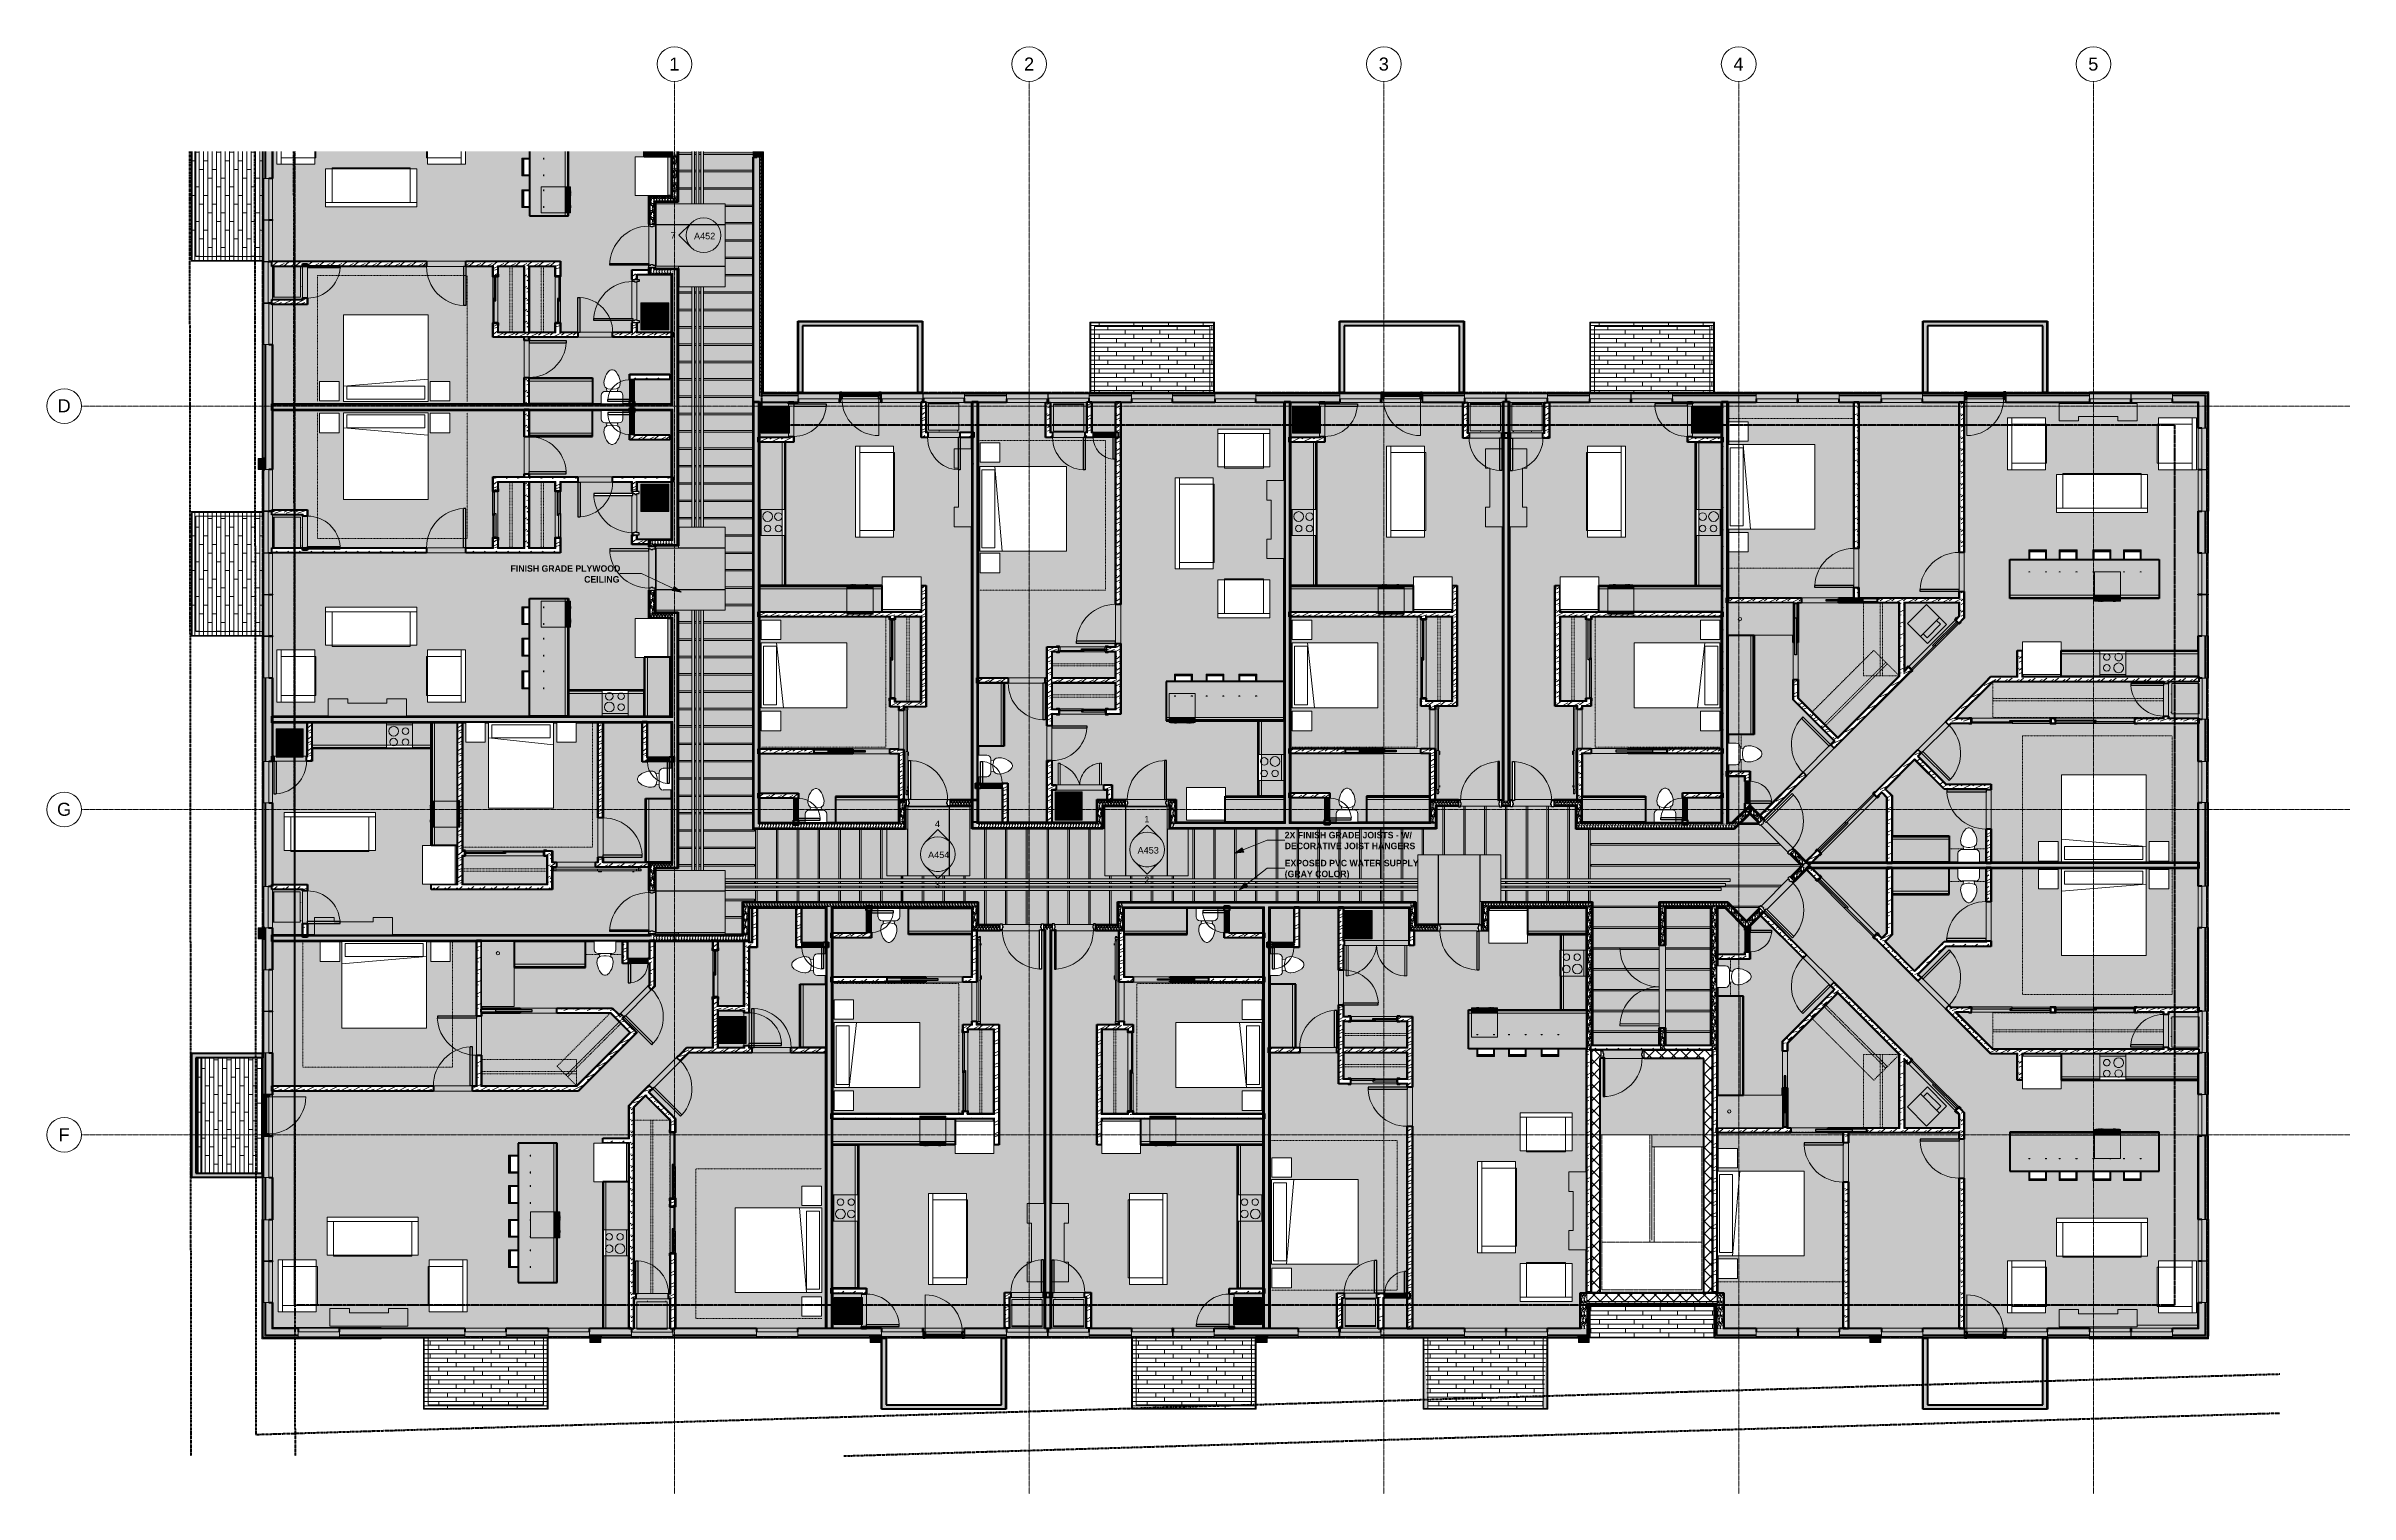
# Model space of a CAD drawing. Header units: inches. Extents: x -4061 to -1937, y 9836 to 11171.
import ezdxf

# ---------------------------------------------------------------- set-up
doc = ezdxf.new("R2010")
doc.units = ezdxf.units.IN
doc.header["$MEASUREMENT"] = 0
for name, pattern in [('Dash', [0.25, 0.125, -0.125]), ('Dash 1_16_', [0.125, 0.0625, -0.0625]), ('Double Dash 3_8_', [1, 0.375, -0.125, 0.125, -0.125, 0.125, -0.125]), ('Grid Line 1_2_', [0.875, 0.5, -0.125, 0.125, -0.125]), ('Overhead 1_16_', [0.101562, 0.0625, -0.039062])]:
    doc.linetypes.add(name, pattern=pattern)
for name, color, linetype, lineweight in [('0-1', 7, 'Continuous', 5), ('0-2', 250, 'Continuous', 9), ('0-3', 10, 'Double Dash 3_8_', 60), ('0-4', 165, 'Continuous', 5), ('0-5', 7, 'Continuous', 18), ('A-CLNG', 13, 'Continuous', 18), ('A-CLNG-1', 7, 'Continuous', 18), ('A-CLNG-2', 13, 'Continuous', 5), ('A-CLNG-PATT-1', 35, 'Continuous', 18), ('A-DOOR', 31, 'Continuous', 18), ('A-DOOR-1', 250, 'Continuous', 9), ('A-DOOR-2', 50, 'Continuous', 30), ('A-DOOR-3', 90, 'Continuous', 18), ('A-DOOR-4', 135, 'Continuous', 18), ('A-DOOR-5', 7, 'Continuous', 18), ('A-DOOR-6', 10, 'Continuous', 60), ('A-DOOR-7', 31, 'Continuous', 30), ('A-DOOR-8', 31, 'Continuous', 9), ('A-DOOR-FRAM', 31, 'Continuous', 30), ('A-DOOR-FRAM-1', 50, 'Continuous', 30), ('A-FLOR-1', 31, 'Continuous', 18), ('A-FLOR-2', 7, 'Continuous', 18), ('A-FLOR-3', 9, 'Continuous', 18), ('A-FLOR-PATT-1', 251, 'Continuous', 9), ('A-GENM-1', 247, 'Continuous', 9), ('A-GENM-2', 10, 'Continuous', 60), ('A-GENM-3', 250, 'Continuous', 9), ('A-GLAZ-1', 27, 'Continuous', 18), ('A-GLAZ-2', 7, 'Continuous', 18), ('A-GLAZ-3', 10, 'Continuous', 60), ('A-GLAZ-4', 135, 'Continuous', 18), ('A-GLAZ-5', 251, 'Continuous', 9), ('A-GLAZ-CWMG-1', 247, 'Continuous', 9), ('A-GLAZ-CWMG-2', 250, 'Continuous', 9), ('A-WALL', 113, 'Continuous', 18), ('A-WALL-1', 8, 'Continuous', 5), ('A-WALL-2', 10, 'Continuous', 60), ('A-WALL-3', 7, 'Continuous', 18), ('A-WALL-4', 254, 'Continuous', 5), ('A-WALL-5', 23, 'Continuous', 18), ('A-WALL-6', 243, 'Continuous', 5), ('A-WALL-7', 9, 'Continuous', 18), ('A-WALL-8', 113, 'Continuous', 5), ('A-WALL-9', 113, 'Continuous', 60), ('A-WALL-PATT-1', 250, 'Continuous', 9), ('A-WALL-PATT-2', 253, 'Continuous', 9), ('A-WALL-PATT-3', 252, 'Continuous', 9), ('A-WALL-PATT-4', 111, 'Continuous', 9), ('C-PROP-LINE-1', 10, 'Double Dash 3_8_', 60), ('C-PROP-LINE-2', 91, 'Dash 1_16_', 60), ('G-ANNO-SYMB', 111, 'Continuous', 9), ('G-ANNO-TEXT', 231, 'Continuous', 9), ('I-FURN', 30, 'Continuous', 9), ('I-FURN-1', 250, 'Continuous', 9), ('I-FURN-2', 253, 'Continuous', 9), ('I-FURN-3', 55, 'Continuous', 9), ('I-FURN-HDLN-1', 250, 'Dash', 9), ('I-WALL', 2, 'Continuous', 18), ('I-WALL-1', 2, 'Continuous', 5), ('I-WALL-2', 2, 'Continuous', 60), ('M-EQPM-1', 252, 'Continuous', 9), ('M-EQPM-2', 55, 'Continuous', 9), ('M-EQPM-3', 250, 'Continuous', 9), ('P-PIPE', 3, 'Continuous', 9), ('P-PIPE-1', 3, 'Continuous', 5), ('P-SANR-FIXT-1', 253, 'Continuous', 9), ('P-SANR-FIXT-2', 250, 'Continuous', 9), ('P-SANR-FIXT-3', 55, 'Continuous', 9), ('Q-CASE-1', 253, 'Continuous', 9), ('Q-CASE-2', 10, 'Continuous', 60), ('Q-CASE-3', 250, 'Continuous', 9), ('Q-CASE-HDLN-1', 250, 'Dash', 9), ('Q-SPCQ-1', 250, 'Continuous', 9), ('Q-SPCQ-2', 55, 'Continuous', 9), ('S-BEAM', 12, 'Continuous', 9), ('S-GRID-1', 1, 'Grid Line 1_2_', 9), ('S-GRID-IDEN', 1, 'Continuous', 9), ('S-GRID-IDEN-1', 147, 'Continuous', 9), ('S-STRS-MBND-1', 250, 'Overhead 1_16_', 9)]:
    doc.layers.add(name, color=color, linetype=linetype, lineweight=lineweight)
doc.styles.add('Arial', font='arial.ttf', dxfattribs={"height": 12})
doc.styles.add('Arial_1', font='arial.ttf', dxfattribs={"height": 6})
doc.styles.add('Century Gothic_B', font='GOTHICB.TTF', dxfattribs={"height": 6})
pattern_1 = [(0, (-88.066, -241.96), (20.48, 5.12), [0.845, -14.515, 0.845, -14.515, -81.92]), (0, (-88.066, -241.96), (20.48, 5.12), [-30.72, 0.845, -29.875, 0.845, -14.515, -35.84]), (0, (-88.066, -241.96), (20.48, 5.12), [-76.8, 0.845, -9.395, 0.845, -24.755]), (120, (-80.386, -239.4), (-14.67405, 15.1762003), [0.845, -14.515, 0.845, -14.515, -81.92]), (120, (-80.386, -239.4), (-14.67405, 15.1762003), [-30.72, 0.845, -29.875, 0.845, -14.515, -35.84]), (120, (-80.386, -239.4), (-14.67405, 15.1762003), [-76.8, 0.845, -9.395, 0.845, -24.755]), (240, (-77.826, -229.16), (-5.80595, -20.2962003), [0.845, -14.515, 0.845, -14.515, -81.92]), (240, (-77.826, -229.16), (-5.80595, -20.2962003), [-30.72, 0.845, -29.875, 0.845, -14.515, -35.84]), (240, (-77.826, -229.16), (-5.80595, -20.2962003), [-76.8, 0.845, -9.395, 0.845, -24.755])]
pattern_2 = [(216.87, (-83.801, -231.298), (31.9871619, 21.32545714), [5.331, -47.981]), (206.565, (-77.404, -234.497), (-10.662476, -10.6620098), [11.921, -11.921]), (198.435, (-77.404, -239.828), (-21.32449365, -10.6625869), [6.744, -26.974])]
pattern_3 = [(0, (-88.066, -241.96), (0, 3.199), []), (315, (-88.066, -241.96), (3.19895108, 0), [4.524, -4.524]), (45, (-88.066, -241.96), (3.19895108, 0), [4.524, -4.524])]
pattern_4 = [(161.57, (-87.746, -241.64), (-2.560496185, -0.000537386), [0, -18.214, 2.022, 0]), (18.43, (-88.386, -241.64), (-2.560496185, 0.000537386), [0, -18.214, 2.022, 0]), (108.43, (-87.746, -241.64), (1.27922091, -6.400876726), [6.07, -14.166]), (71.57, (-88.386, -241.64), (1.27922091, 6.400876726), [6.07, -14.166])]
pattern_5 = [(45, (-88.066, -241.96), (-5.656854, 5.656854), []), (135, (-88.066, -241.96), (-5.656854, -5.656854), [])]
pattern_6 = [(0, (41.062, 4.438), (1, -1), [0.5, -1.5]), (270, (41.312, 4.687), (-1, -1), [0.5, -1.5])]
pattern_7 = [(0, (25.74, 1.51), (-38.4, -120.38), [0.392, -38.007]), (0, (25.74, 1.12), (-38.4, -120.38), [0.392, -38.007]), (0, (25.74, -14.85), (-38.4, -120.38), [0.392, -38.007]), (0, (25.74, -15.24), (-38.4, -120.38), [0.392, -38.007]), (0, (25.74, -31.2), (-38.4, -120.38), [0.393, -38.008]), (0, (25.74, -31.6), (-38.4, -120.38), [0.393, -38.008]), (0, (25.74, -47.56), (-38.4, -120.38), [0.393, -38.008]), (0, (25.74, -47.95), (-38.4, -120.38), [0.393, -38.008]), (0, (25.74, -63.92), (-38.4, -120.38), [0.393, -38.008]), (0, (25.74, -64.31), (-38.4, -120.38), [0.393, -38.008]), (0, (25.74, -80.28), (-38.4, -120.38), [0.393, -38.008]), (0, (25.74, -80.67), (-38.4, -120.38), [0.393, -38.008]), (0, (25.74, -96.63), (-38.4, -120.38), [0.393, -38.008]), (0, (25.74, -97.03), (-38.4, -120.38), [0.393, -38.008]), (0, (25.74, -112.99), (-38.4, -120.38), [0.392, -38.007]), (0, (25.74, -113.38), (-38.4, -120.38), [0.392, -38.007]), (0, (43.19, 1.51), (-38.4, -120.38), [0.393, -38.008]), (0, (43.19, 1.12), (-38.4, -120.38), [0.393, -38.008]), (0, (43.19, -14.85), (-38.4, -120.38), [0.393, -38.008]), (0, (43.19, -15.24), (-38.4, -120.38), [0.393, -38.008]), (0, (43.19, -31.2), (-38.4, -120.38), [0.393, -38.008]), (0, (43.19, -31.6), (-38.4, -120.38), [0.393, -38.008]), (0, (43.19, -47.56), (-38.4, -120.38), [0.393, -38.008]), (0, (43.19, -47.95), (-38.4, -120.38), [0.393, -38.008]), (0, (43.19, -63.92), (-38.4, -120.38), [0.393, -38.008]), (0, (43.19, -64.31), (-38.4, -120.38), [0.393, -38.008]), (0, (43.19, -80.28), (-38.4, -120.38), [0.393, -38.008]), (0, (43.19, -80.67), (-38.4, -120.38), [0.393, -38.008]), (0, (43.19, -96.63), (-38.4, -120.38), [0.393, -38.008]), (0, (43.19, -97.03), (-38.4, -120.38), [0.393, -38.008]), (0, (43.19, -112.99), (-38.4, -120.38), [0.392, -38.007]), (0, (43.19, -113.38), (-38.4, -120.38), [0.392, -38.007]), (0, (60.64, 1.51), (-38.4, -120.38), [0.392, -38.007]), (0, (60.64, 1.12), (-38.4, -120.38), [0.392, -38.007]), (0, (60.64, -14.85), (-38.4, -120.38), [0.392, -38.007]), (0, (60.64, -15.24), (-38.4, -120.38), [0.392, -38.007]), (0, (60.64, -31.2), (-38.4, -120.38), [0.392, -38.007]), (0, (60.64, -31.6), (-38.4, -120.38), [0.392, -38.007]), (0, (60.64, -47.56), (-38.4, -120.38), [0.392, -38.007]), (0, (60.64, -47.95), (-38.4, -120.38), [0.392, -38.007]), (0, (60.64, -63.92), (-38.4, -120.38), [0.392, -38.007]), (0, (60.64, -64.31), (-38.4, -120.38), [0.392, -38.007]), (0, (60.64, -80.28), (-38.4, -120.38), [0.392, -38.007]), (0, (60.64, -80.67), (-38.4, -120.38), [0.392, -38.007]), (0, (60.64, -96.63), (-38.4, -120.38), [0.392, -38.007]), (0, (60.64, -97.03), (-38.4, -120.38), [0.392, -38.007]), (0, (60.64, -112.99), (-38.4, -120.38), [0.392, -38.007]), (0, (60.64, -113.38), (-38.4, -120.38), [0.392, -38.007]), (270, (24, 4.063), (-38.4, -2e-15), [120, -0.375]), (270, (24.375, 4.063), (-38.4, -2e-15), [120, -0.375]), (270, (25.74, 1.51), (-38.4, -2e-15), [0.392, -119.982]), (270, (25.74, -14.848), (-38.4, -2e-15), [0.393, -119.983]), (270, (25.74, -31.206), (-38.4, -2e-15), [0.392, -119.982]), (270, (25.74, -47.563), (-38.4, -2e-15), [0.392, -119.982]), (270, (25.74, -63.92), (-38.4, -2e-15), [0.392, -119.982]), (270, (25.74, -80.277), (-38.4, -2e-15), [0.392, -119.982]), (270, (25.74, -96.634), (-38.4, -2e-15), [0.392, -119.982]), (270, (25.74, -112.99), (-38.4, -2e-15), [0.392, -119.982]), (270, (26.134, 1.51), (-38.4, -2e-15), [0.392, -119.982]), (270, (26.134, -14.848), (-38.4, -2e-15), [0.393, -119.983]), (270, (26.134, -31.206), (-38.4, -2e-15), [0.392, -119.982]), (270, (26.134, -47.563), (-38.4, -2e-15), [0.392, -119.982]), (270, (26.134, -63.92), (-38.4, -2e-15), [0.392, -119.982]), (270, (26.134, -80.277), (-38.4, -2e-15), [0.392, -119.982]), (270, (26.134, -96.634), (-38.4, -2e-15), [0.392, -119.982]), (270, (26.134, -112.99), (-38.4, -2e-15), [0.392, -119.982]), (270, (43.19, 1.51), (-38.4, -2e-15), [0.392, -119.982]), (270, (43.19, -14.848), (-38.4, -2e-15), [0.393, -119.983]), (270, (43.19, -31.206), (-38.4, -2e-15), [0.392, -119.982]), (270, (43.19, -47.563), (-38.4, -2e-15), [0.392, -119.982]), (270, (43.19, -63.92), (-38.4, -2e-15), [0.392, -119.982]), (270, (43.19, -80.277), (-38.4, -2e-15), [0.392, -119.982]), (270, (43.19, -96.634), (-38.4, -2e-15), [0.392, -119.982]), (270, (43.19, -112.99), (-38.4, -2e-15), [0.392, -119.982]), (270, (43.584, 1.51), (-38.4, -2e-15), [0.392, -119.982]), (270, (43.584, -14.848), (-38.4, -2e-15), [0.393, -119.983]), (270, (43.584, -31.206), (-38.4, -2e-15), [0.392, -119.982]), (270, (43.584, -47.563), (-38.4, -2e-15), [0.392, -119.982]), (270, (43.584, -63.92), (-38.4, -2e-15), [0.392, -119.982]), (270, (43.584, -80.277), (-38.4, -2e-15), [0.392, -119.982]), (270, (43.584, -96.634), (-38.4, -2e-15), [0.392, -119.982]), (270, (43.584, -112.99), (-38.4, -2e-15), [0.392, -119.982]), (270, (60.64, 1.51), (-38.4, -2e-15), [0.392, -119.982]), (270, (60.64, -14.848), (-38.4, -2e-15), [0.392, -119.982]), (270, (60.64, -31.206), (-38.4, -2e-15), [0.392, -119.982]), (270, (60.64, -47.563), (-38.4, -2e-15), [0.392, -119.982]), (270, (60.64, -63.92), (-38.4, -2e-15), [0.392, -119.982]), (270, (60.64, -80.277), (-38.4, -2e-15), [0.392, -119.982]), (270, (60.64, -96.634), (-38.4, -2e-15), [0.392, -119.982]), (270, (60.64, -112.99), (-38.4, -2e-15), [0.392, -119.982]), (270, (61.034, 1.51), (-38.4, -2e-15), [0.392, -119.982]), (270, (61.034, -14.848), (-38.4, -2e-15), [0.392, -119.982]), (270, (61.034, -31.206), (-38.4, -2e-15), [0.392, -119.982]), (270, (61.034, -47.563), (-38.4, -2e-15), [0.392, -119.982]), (270, (61.034, -63.92), (-38.4, -2e-15), [0.392, -119.982]), (270, (61.034, -80.277), (-38.4, -2e-15), [0.392, -119.982]), (270, (61.034, -96.634), (-38.4, -2e-15), [0.392, -119.982]), (270, (61.034, -112.99), (-38.4, -2e-15), [0.392, -119.982]), (180, (62.4, 4.44), (-38.4, -120.38), [38.025, -0.375]), (180, (62.4, 4.06), (-38.4, -120.38), [38.025, -0.375])]
pattern_8 = [(0, (25.74, -1.51), (-38.4, 120.38), [0.392, -38.007]), (0, (25.74, -1.12), (-38.4, 120.38), [0.392, -38.007]), (0, (25.74, 14.85), (-38.4, 120.38), [0.392, -38.007]), (0, (25.74, 15.24), (-38.4, 120.38), [0.392, -38.007]), (0, (25.74, 31.2), (-38.4, 120.38), [0.393, -38.008]), (0, (25.74, 31.6), (-38.4, 120.38), [0.393, -38.008]), (0, (25.74, 47.56), (-38.4, 120.38), [0.393, -38.008]), (0, (25.74, 47.95), (-38.4, 120.38), [0.393, -38.008]), (0, (25.74, 63.92), (-38.4, 120.38), [0.393, -38.008]), (0, (25.74, 64.31), (-38.4, 120.38), [0.393, -38.008]), (0, (25.74, 80.28), (-38.4, 120.38), [0.393, -38.008]), (0, (25.74, 80.67), (-38.4, 120.38), [0.393, -38.008]), (0, (25.74, 96.63), (-38.4, 120.38), [0.393, -38.008]), (0, (25.74, 97.03), (-38.4, 120.38), [0.393, -38.008]), (0, (25.74, 112.99), (-38.4, 120.38), [0.392, -38.007]), (0, (25.74, 113.38), (-38.4, 120.38), [0.392, -38.007]), (0, (43.19, -1.51), (-38.4, 120.38), [0.393, -38.008]), (0, (43.19, -1.12), (-38.4, 120.38), [0.393, -38.008]), (0, (43.19, 14.85), (-38.4, 120.38), [0.393, -38.008]), (0, (43.19, 15.24), (-38.4, 120.38), [0.393, -38.008]), (0, (43.19, 31.2), (-38.4, 120.38), [0.393, -38.008]), (0, (43.19, 31.6), (-38.4, 120.38), [0.393, -38.008]), (0, (43.19, 47.56), (-38.4, 120.38), [0.393, -38.008]), (0, (43.19, 47.95), (-38.4, 120.38), [0.393, -38.008]), (0, (43.19, 63.92), (-38.4, 120.38), [0.393, -38.008]), (0, (43.19, 64.31), (-38.4, 120.38), [0.393, -38.008]), (0, (43.19, 80.28), (-38.4, 120.38), [0.393, -38.008]), (0, (43.19, 80.67), (-38.4, 120.38), [0.393, -38.008]), (0, (43.19, 96.63), (-38.4, 120.38), [0.393, -38.008]), (0, (43.19, 97.03), (-38.4, 120.38), [0.393, -38.008]), (0, (43.19, 112.99), (-38.4, 120.38), [0.392, -38.007]), (0, (43.19, 113.38), (-38.4, 120.38), [0.392, -38.007]), (0, (60.64, -1.51), (-38.4, 120.38), [0.392, -38.007]), (0, (60.64, -1.12), (-38.4, 120.38), [0.392, -38.007]), (0, (60.64, 14.85), (-38.4, 120.38), [0.392, -38.007]), (0, (60.64, 15.24), (-38.4, 120.38), [0.392, -38.007]), (0, (60.64, 31.2), (-38.4, 120.38), [0.392, -38.007]), (0, (60.64, 31.6), (-38.4, 120.38), [0.392, -38.007]), (0, (60.64, 47.56), (-38.4, 120.38), [0.392, -38.007]), (0, (60.64, 47.95), (-38.4, 120.38), [0.392, -38.007]), (0, (60.64, 63.92), (-38.4, 120.38), [0.392, -38.007]), (0, (60.64, 64.31), (-38.4, 120.38), [0.392, -38.007]), (0, (60.64, 80.28), (-38.4, 120.38), [0.392, -38.007]), (0, (60.64, 80.67), (-38.4, 120.38), [0.392, -38.007]), (0, (60.64, 96.63), (-38.4, 120.38), [0.392, -38.007]), (0, (60.64, 97.03), (-38.4, 120.38), [0.392, -38.007]), (0, (60.64, 112.99), (-38.4, 120.38), [0.392, -38.007]), (0, (60.64, 113.38), (-38.4, 120.38), [0.392, -38.007]), (90, (24, -4.063), (-38.4, 2e-15), [120, -0.375]), (90, (24.375, -4.063), (-38.4, 2e-15), [120, -0.375]), (90, (25.74, -1.51), (-38.4, 2e-15), [0.392, -119.982]), (90, (25.74, 14.848), (-38.4, 2e-15), [0.393, -119.983]), (90, (25.74, 31.206), (-38.4, 2e-15), [0.392, -119.982]), (90, (25.74, 47.563), (-38.4, 2e-15), [0.392, -119.982]), (90, (25.74, 63.92), (-38.4, 2e-15), [0.392, -119.982]), (90, (25.74, 80.277), (-38.4, 2e-15), [0.392, -119.982]), (90, (25.74, 96.634), (-38.4, 2e-15), [0.392, -119.982]), (90, (25.74, 112.99), (-38.4, 2e-15), [0.392, -119.982]), (90, (26.134, -1.51), (-38.4, 2e-15), [0.392, -119.982]), (90, (26.134, 14.848), (-38.4, 2e-15), [0.393, -119.983]), (90, (26.134, 31.206), (-38.4, 2e-15), [0.392, -119.982]), (90, (26.134, 47.563), (-38.4, 2e-15), [0.392, -119.982]), (90, (26.134, 63.92), (-38.4, 2e-15), [0.392, -119.982]), (90, (26.134, 80.277), (-38.4, 2e-15), [0.392, -119.982]), (90, (26.134, 96.634), (-38.4, 2e-15), [0.392, -119.982]), (90, (26.134, 112.99), (-38.4, 2e-15), [0.392, -119.982]), (90, (43.19, -1.51), (-38.4, 2e-15), [0.392, -119.982]), (90, (43.19, 14.848), (-38.4, 2e-15), [0.393, -119.983]), (90, (43.19, 31.206), (-38.4, 2e-15), [0.392, -119.982]), (90, (43.19, 47.563), (-38.4, 2e-15), [0.392, -119.982]), (90, (43.19, 63.92), (-38.4, 2e-15), [0.392, -119.982]), (90, (43.19, 80.277), (-38.4, 2e-15), [0.392, -119.982]), (90, (43.19, 96.634), (-38.4, 2e-15), [0.392, -119.982]), (90, (43.19, 112.99), (-38.4, 2e-15), [0.392, -119.982]), (90, (43.584, -1.51), (-38.4, 2e-15), [0.392, -119.982]), (90, (43.584, 14.848), (-38.4, 2e-15), [0.393, -119.983]), (90, (43.584, 31.206), (-38.4, 2e-15), [0.392, -119.982]), (90, (43.584, 47.563), (-38.4, 2e-15), [0.392, -119.982]), (90, (43.584, 63.92), (-38.4, 2e-15), [0.392, -119.982]), (90, (43.584, 80.277), (-38.4, 2e-15), [0.392, -119.982]), (90, (43.584, 96.634), (-38.4, 2e-15), [0.392, -119.982]), (90, (43.584, 112.99), (-38.4, 2e-15), [0.392, -119.982]), (90, (60.64, -1.51), (-38.4, 2e-15), [0.392, -119.982]), (90, (60.64, 14.848), (-38.4, 2e-15), [0.392, -119.982]), (90, (60.64, 31.206), (-38.4, 2e-15), [0.392, -119.982]), (90, (60.64, 47.563), (-38.4, 2e-15), [0.392, -119.982]), (90, (60.64, 63.92), (-38.4, 2e-15), [0.392, -119.982]), (90, (60.64, 80.277), (-38.4, 2e-15), [0.392, -119.982]), (90, (60.64, 96.634), (-38.4, 2e-15), [0.392, -119.982]), (90, (60.64, 112.99), (-38.4, 2e-15), [0.392, -119.982]), (90, (61.034, -1.51), (-38.4, 2e-15), [0.392, -119.982]), (90, (61.034, 14.848), (-38.4, 2e-15), [0.392, -119.982]), (90, (61.034, 31.206), (-38.4, 2e-15), [0.392, -119.982]), (90, (61.034, 47.563), (-38.4, 2e-15), [0.392, -119.982]), (90, (61.034, 63.92), (-38.4, 2e-15), [0.392, -119.982]), (90, (61.034, 80.277), (-38.4, 2e-15), [0.392, -119.982]), (90, (61.034, 96.634), (-38.4, 2e-15), [0.392, -119.982]), (90, (61.034, 112.99), (-38.4, 2e-15), [0.392, -119.982]), (180, (62.4, -4.44), (-38.4, 120.38), [38.025, -0.375]), (180, (62.4, -4.06), (-38.4, 120.38), [38.025, -0.375])]

msp = doc.modelspace()

# ---------------------------------------------------------------- texts
at = {"layer": 'G-ANNO-SYMB', "char_height": 6, "attachment_point": 1, "style": 'Arial_1'}
for s, insert, width in [('7', (-3484.9, 10999.4), 5.656), ('A452', (-3463.3, 10998.9), 23.836), ('4', (-3241.2, 10457), 5.656), ('1', (-3048.2, 10461.3), 5.656), ('A454', (-3247.5, 10428.4), 23.836), ('A453', (-3054.4, 10432.6), 23.836), ('3', (-3241.2, 10401), 5.656), ('2', (-3048.2, 10405.2), 5.656)]:
    msp.add_mtext(s, dxfattribs=dict(at, insert=insert, width=width))
at = {"layer": 'G-ANNO-TEXT', "char_height": 6, "attachment_point": 1, "style": 'Century Gothic_B'}
for s, insert, width in [('FINISH GRADE PLYWOOD', (-3632.4, 10692.4), 122.21), ('CEILING', (-3564.6, 10682.4), 39.996), ('2X FINISH GRADE JOISTS - W/', (-2918.8, 10446.6), 142.612), ('DECORATIVE JOIST HANGERS', (-2918.8, 10436.6), 142.814), ('(GRAY COLOR)', (-2918.8, 10410.8), 75.346), ('EXPOSED PVC WATER SUPPLY', (-2918.8, 10420.8), 142.41)]:
    msp.add_mtext(s, dxfattribs=dict(at, insert=insert, width=width))

# ---------------------------------------------------------------- blocks, each defined once
blk = doc.blocks.new('Single-Flush - 36_ x 84_-1372839-ENLARGED RCP - 2ND FLOOR PLAN - WEST')
at = {"layer": 'A-DOOR-1'}
blk.add_arc((18, 2.4), 36.1, 93.1789, 180, dxfattribs=at)
at = {"layer": 'A-DOOR-2'}
for p, q in [((16, 2.4), (16, 38.4)), ((18, 38.4), (16, 38.4)), ((18, 2.4), (18, 38.4)), ((18, 2.4), (16, 2.4))]:
    blk.add_line(p, q, dxfattribs=at)
blk = doc.blocks.new('HVAC_SPVU_AlliedAir_MGE4 - HVAC_SPVU_AlliedAir_MGE4-1352620-ENLARGED RCP - 2ND FLOOR PLAN - WEST')
at = {"layer": 'M-EQPM-1'}
for points in [[(1.6, 13.1), (-14, 13.1), (-14, 12.1), (14, 12.1), (14, 13.1), (13, 13.1)], [(-14, 12.1), (-14, -12.1), (14, -12.1), (14, 12.1), (1.6, 12.1)]]:
    blk.add_hatch(color=256, dxfattribs=at).paths.add_polyline_path(points, flags=0)
at = {"layer": 'M-EQPM-2'}
for points in [[(-12.6, -12.1), (-13, -12.1), (-13, -12.6), (-12.2, -12.6), (-12.3, -12.1), (-12.5, -12.1)], [(4.2, -12.1), (4, -12.1), (4, -12.6), (4.5, -12.6), (4.5, -12.1), (4.3, -12.1)]]:
    blk.add_hatch(color=256, dxfattribs=at).paths.add_polyline_path(points, flags=0)
at = {"layer": 'M-EQPM-3'}
for p, q in [((14, 13.1), (-14, 13.1)), ((-14, 13.1), (-14, 12.1)), ((-14, 12.1), (14, 12.1)), ((14, 12.1), (-14, 12.1)), ((-14, 12.1), (-14, -12.1)), ((14, 12.1), (14, 13.1)), ((14, -12.1), (14, 12.1)), ((-14, -12.1), (14, -12.1)), ((-13, -12.6), (-12.2, -12.6)), ((4, -12.6), (4.5, -12.6))]:
    blk.add_line(p, q, dxfattribs=at)
blk = doc.blocks.new('Single-Flush - 30_ x 80_-1421383-ENLARGED RCP - 2ND FLOOR PLAN - WEST')
at = {"layer": 'A-DOOR-1'}
blk.add_arc((15, -2.375), 30.067, 180, 266.185925, dxfattribs=at)
at = {"layer": 'A-DOOR-2'}
for p, q in [((13, -2.375), (13, -32.375)), ((15, -2.375), (13, -2.375)), ((15, -2.375), (15, -32.375)), ((15, -32.375), (13, -32.375))]:
    blk.add_line(p, q, dxfattribs=at)
blk = doc.blocks.new('Bath Tub - Maestro - 60_x30_-1352617-ENLARGED RCP - 2ND FLOOR PLAN - WEST')
at = {"layer": 'P-SANR-FIXT-1'}
blk.add_hatch(color=256, dxfattribs=at).paths.add_polyline_path([(60, 0), (60, 30), (0, 30), (0, 0), (43.4, 0)], flags=0)
at = {"layer": 'P-SANR-FIXT-2'}
for p, q in [((0, 0), (0, 30)), ((0, 30), (60, 30)), ((60, 30), (60, 0)), ((60, 0), (0, 0))]:
    blk.add_line(p, q, dxfattribs=at)
for start, end in [(0, 180), (180, 360)]:
    blk.add_arc((10.9, 15), 1.5, start, end, dxfattribs=at)
blk = doc.blocks.new('Toilet-Domestic-3D - Toilet-Domestic-3D-1372870-ENLARGED RCP - 2ND FLOOR PLAN - WEST')
at = {"layer": 'P-SANR-FIXT-2'}
for p, q in [((-7.5, 0), (-7.3, 2)), ((-7.3, 2), (-6.8, 4)), ((-6.8, 4), (-6.1, 6)), ((-6.1, 6), (-5.1, 8)), ((-5.1, 8), (-3.7, 10)), ((-3.7, 10), (-2.7, 11)), ((-2.7, 11), (-1.9, 11.5)), ((-1.9, 11.5), (-0.5, 12)), ((-0.5, 12), (0.5, 12)), ((0.5, 12), (1.9, 11.5)), ((1.9, 11.5), (2.7, 11)), ((2.7, 11), (3.7, 10)), ((3.7, 10), (5.1, 8)), ((5.1, 8), (6.1, 6)), ((6.1, 6), (6.8, 4)), ((6.8, 4), (7.3, 2)), ((7.3, 2), (7.5, 0)), ((-10, -11.7), (-10, -19.5)), ((-10, -19.5), (10, -19.5)), ((-7.4, -1), (-7.5, 0)), ((-7.2, -2), (-7.4, -1)), ((-7, -3), (-7.2, -2)), ((-6.4, -4), (-7, -3)), ((-5.2, -5), (-6.4, -4)), ((6.2, -8), (-6.3, -8)), ((-3.8, -5.5), (-5.2, -5)), ((-4.9, -8), (-5.2, -5)), ((-1, -6), (-3.8, -5.5)), ((1, -6), (-1, -6)), ((3.8, -5.5), (1, -6)), ((5.2, -5), (3.8, -5.5)), ((4.9, -8), (5.2, -5)), ((6.4, -4), (5.2, -5)), ((7, -3), (6.4, -4)), ((7.2, -2), (7, -3)), ((7.4, -1), (7.2, -2)), ((7.5, 0), (7.4, -1)), ((10, -19.5), (10, -11.7))]:
    blk.add_line(p, q, dxfattribs=at)
for centre, start, end in [((-6.3, -11.7), 90, 180), ((6.2, -11.7), 0, 90)]:
    blk.add_arc(centre, 3.73, start, end, dxfattribs=at)
blk = doc.blocks.new('OD_CW_Upper Cabinet - OD_CW_Upper Cabinet-1867009-ENLARGED RCP - 2ND FLOOR PLAN - WEST')
at = {"layer": 'Q-CASE-HDLN-1'}
for p, q in [((0.7, 12), (13.8, 12)), ((23.7, 12), (34.7, 12))]:
    blk.add_line(p, q, dxfattribs=at)
blk = doc.blocks.new('OD_CW_Base Cabinet - OD_CW_Base Cabinet-1834232-ENLARGED RCP - 2ND FLOOR PLAN - WEST')
at = {"layer": 'Q-CASE-1'}
for points in [[(65, 3), (66.6, 3), (66.6, 24), (0.7, 24), (0.7, 3), (44.7, 3)], [(65, 1), (66.6, 1), (66.6, 3), (0.7, 3), (0.7, 1), (38.1, 1)], [(34.3, 0), (66.6, 0), (66.6, 1), (0.7, 1), (0.7, 0)]]:
    blk.add_hatch(color=256, dxfattribs=at).paths.add_polyline_path(points, flags=0)
at = {"layer": 'Q-CASE-2'}
for p, q in [((66.6, 24), (0.7, 24)), ((0.7, 24), (0.7, 0)), ((66.6, 0), (66.6, 24)), ((0.7, 0), (66.6, 0))]:
    blk.add_line(p, q, dxfattribs=at)
at = {"layer": 'Q-CASE-3'}
for p, q in [((0.7, 24), (0.7, 3)), ((0.7, 24), (66.6, 24)), ((66.6, 3), (66.6, 24)), ((0.7, 3), (66.6, 3)), ((0.7, 1), (66.6, 1)), ((0.7, 1), (66.6, 1)), ((0.7, 0), (66.6, 0)), ((66.6, 1), (66.6, 3)), ((66.6, 0), (66.6, 1))]:
    blk.add_line(p, q, dxfattribs=at)
blk = doc.blocks.new('Pocket_Door_2385 - 34_ x 80_-1722045-ENLARGED RCP - 2ND FLOOR PLAN - WEST')
at = {"layer": 'A-DOOR-2'}
for p, q in [((-39.7, 0.7), (-39.7, -0.7)), ((-5.7, 0.7), (-39.7, 0.7)), ((-5.7, -0.7), (-5.7, 0.7)), ((-39.7, -0.7), (-5.7, -0.7))]:
    blk.add_line(p, q, dxfattribs=at)
blk = doc.blocks.new('Single-Flush - 36_ x 84_-1372824-ENLARGED RCP - 2ND FLOOR PLAN - WEST')
at = {"layer": 'A-DOOR-1'}
blk.add_arc((18, -2.4), 36.1, 180, 266.8211, dxfattribs=at)
at = {"layer": 'A-DOOR-2'}
for p, q in [((16, -2.4), (16, -38.4)), ((18, -2.4), (16, -2.4)), ((18, -2.4), (18, -38.4)), ((18, -38.4), (16, -38.4))]:
    blk.add_line(p, q, dxfattribs=at)
blk = doc.blocks.new('OD_CW_Closet - OD_CW_Closet-1898209-ENLARGED RCP - 2ND FLOOR PLAN - WEST')
at = {"layer": 'Q-CASE-HDLN-1'}
for p, q in [((70.1, -1.5), (70.1, 24)), ((0.7, 12.2), (70.1, 12.2)), ((0.7, 10.2), (70.1, 10.2)), ((1, -1.5), (70.1, -1.5))]:
    blk.add_line(p, q, dxfattribs=at)
blk = doc.blocks.new('OD_CW_Closet - OD_CW_Closet-1898139-ENLARGED RCP - 2ND FLOOR PLAN - WEST')
at = {"layer": 'Q-CASE-HDLN-1'}
for p, q in [((0.7, 23.9), (0.7, -0.4)), ((0.7, 12.8), (88.3, 12.8)), ((0.7, 10.8), (88.3, 10.8)), ((0.7, -0.4), (88.3, -0.4))]:
    blk.add_line(p, q, dxfattribs=at)
blk = doc.blocks.new('OD_CW_Closet - OD_CW_Closet-2062944-ENLARGED RCP - 2ND FLOOR PLAN - WEST')
at = {"layer": 'Q-CASE-HDLN-1'}
for p, q in [((0.7, 22.2), (0.7, -7.8)), ((160.6, -9), (160.6, 24)), ((0.7, 8.5), (160.6, 8.5)), ((0.7, 6.5), (160.6, 6.5)), ((0.7, -9), (35.5, -9)), ((38, -9), (80.5, -9)), ((83, -9), (86, -9)), ((88.5, -9), (149, -9)), ((151.5, -9), (160.6, -9))]:
    blk.add_line(p, q, dxfattribs=at)
blk = doc.blocks.new('FOLDING_SLIDING CLOSET - 60_ x 80_-1372877-ENLARGED RCP - 2ND FLOOR PLAN - WEST')
at = {"layer": 'A-DOOR-1'}
for p, q in [((-30.3, 3), (-32.8, 3)), ((-32.8, 3), (-32.8, 2.2)), ((-32.8, 2.2), (-30.3, 2.2)), ((-30.3, 2.2), (-30.3, 3)), ((32.7, 3), (30.2, 3)), ((30.2, 3), (30.2, 2.2)), ((30.2, 2.2), (32.7, 2.2)), ((32.7, 2.2), (32.7, 3)), ((-30.3, -2.5), (-32.8, -2.5)), ((-32.8, -2.5), (-32.8, -3.3)), ((-32.8, -3.3), (-30.3, -3.3)), ((-30.3, -3.3), (-30.3, -2.5)), ((32.7, -2.5), (30.2, -2.5)), ((30.2, -2.5), (30.2, -3.3)), ((30.2, -3.3), (32.7, -3.3)), ((32.7, -3.3), (32.7, -2.5))]:
    blk.add_line(p, q, dxfattribs=at)
at = {"layer": 'A-DOOR-2'}
for p, q in [((1, 2.2), (-30, 2.2)), ((-30, 2.2), (-30, 0.9)), ((-30, 0.9), (1, 0.9)), ((30, 0.9), (-1, 0.9)), ((-1, 0.9), (-1, -0.5)), ((1, 0.9), (1, 2.2)), ((30, -0.5), (30, 0.9)), ((-1, -0.5), (30, -0.5))]:
    blk.add_line(p, q, dxfattribs=at)
at = {"layer": 'A-DOOR-FRAM-1'}
for p, q in [((-30, 2.2), (-31, 2.2)), ((-31, 2.2), (-31, -2.5)), ((-30, -2.5), (-30, 2.2)), ((30, 2.2), (30, -2.5)), ((31, 2.2), (30, 2.2)), ((31, -2.5), (31, 2.2)), ((-31, -2.5), (-30, -2.5)), ((30, -2.5), (31, -2.5))]:
    blk.add_line(p, q, dxfattribs=at)
blk = doc.blocks.new('Stacked Washer and Dryer - 26_x25_ - Private-1352637-ENLARGED RCP - 2ND FLOOR PLAN - WEST')
at = {"layer": 'P-SANR-FIXT-1'}
blk.add_hatch(color=256, dxfattribs=at).paths.add_polyline_path([(26, -12.5), (26, 12.5), (0, 12.5), (0, -12.5)], flags=0)
at = {"layer": 'P-SANR-FIXT-2'}
for p, q in [((26, 12.5), (0, 12.5)), ((0, -12.5), (0, 12.5)), ((16.90625, 12.5), (16.90625, -12.5)), ((16.90625, 8.75), (22.09375, 8.75)), ((22.09375, 8.75), (22.09375, -8.75)), ((26, 12.5), (26, -12.5)), ((0, -12.5), (26, -12.5)), ((22.09375, -8.75), (16.90625, -8.75))]:
    blk.add_line(p, q, dxfattribs=at)
blk = doc.blocks.new('FOLDING_SLIDING CLOSET - 42_ x 80_-1372832-ENLARGED RCP - 2ND FLOOR PLAN - WEST')
at = {"layer": 'A-DOOR-1'}
for p, q in [((-21.3, 3), (-23.8, 3)), ((-23.8, 3), (-23.8, 2.2)), ((-23.8, 2.2), (-21.3, 2.2)), ((-21.3, 2.2), (-21.3, 3)), ((23.7, 3), (21.2, 3)), ((21.2, 3), (21.2, 2.2)), ((21.2, 2.2), (23.7, 2.2)), ((23.7, 2.2), (23.7, 3)), ((-21.3, -2.5), (-23.8, -2.5)), ((-23.8, -2.5), (-23.8, -3.3)), ((-23.8, -3.3), (-21.3, -3.3)), ((-21.3, -3.3), (-21.3, -2.5)), ((23.7, -2.5), (21.2, -2.5)), ((21.2, -2.5), (21.2, -3.3)), ((21.2, -3.3), (23.7, -3.3)), ((23.7, -3.3), (23.7, -2.5))]:
    blk.add_line(p, q, dxfattribs=at)
at = {"layer": 'A-DOOR-2'}
for p, q in [((1, 2.2), (-21, 2.2)), ((-21, 2.2), (-21, 0.9)), ((-21, 0.9), (1, 0.9)), ((21, 0.9), (-1, 0.9)), ((-1, 0.9), (-1, -0.5)), ((1, 0.9), (1, 2.2)), ((21, -0.5), (21, 0.9)), ((-1, -0.5), (21, -0.5))]:
    blk.add_line(p, q, dxfattribs=at)
at = {"layer": 'A-DOOR-FRAM-1'}
for p, q in [((-21, 2.2), (-22, 2.2)), ((-22, 2.2), (-22, -2.5)), ((-21, -2.5), (-21, 2.2)), ((21, 2.2), (21, -2.5)), ((22, 2.2), (21, 2.2)), ((22, -2.5), (22, 2.2)), ((-22, -2.5), (-21, -2.5)), ((21, -2.5), (22, -2.5))]:
    blk.add_line(p, q, dxfattribs=at)
blk = doc.blocks.new('Single-Flush - 30_ x 84_-1372884-ENLARGED RCP - 2ND FLOOR PLAN - WEST')
at = {"layer": 'A-DOOR-1'}
blk.add_arc((15, 2.375), 30.067, 93.814075, 180, dxfattribs=at)
at = {"layer": 'A-DOOR-2'}
for p, q in [((13, 2.375), (13, 32.375)), ((15, 32.375), (13, 32.375)), ((15, 2.375), (15, 32.375)), ((15, 2.375), (13, 2.375))]:
    blk.add_line(p, q, dxfattribs=at)
blk = doc.blocks.new('Bed-Standard - King 78_ x 80_-1242963-ENLARGED RCP - 2ND FLOOR PLAN - WEST')
at = {"layer": 'I-FURN-1'}
for p, q in [((49.7, 38.2), (-28.3, 38.2)), ((-28.3, 38.2), (-28.3, -41.8)), ((49.7, 24.2), (-28.3, 17.6)), ((-25.3, 36.2), (-25.3, 24.2)), ((-25.3, 36.2), (46.7, 36.2)), ((-25.3, 24.2), (46.7, 24.2)), ((46.7, 36.2), (46.7, 24.2)), ((49.7, -41.8), (49.7, 38.2)), ((-28.3, -41.8), (49.7, -41.8))]:
    blk.add_line(p, q, dxfattribs=at)
at = {"layer": 'I-FURN-HDLN-1'}
for p, q in [((-64.3, 38.2), (-64.3, -77.8)), ((73.7, -77.8), (73.7, 38.2)), ((-64.3, -77.8), (73.7, -77.8))]:
    blk.add_line(p, q, dxfattribs=at)
blk = doc.blocks.new('Table-Night Stand - 18_ x 18_ x 24_-1352623-ENLARGED RCP - 2ND FLOOR PLAN - WEST')
at = {"layer": 'I-FURN-1'}
for p, q in [((18.1, 18), (0.1, 18)), ((0.1, 18), (0.1, 0)), ((18.1, 0), (18.1, 18)), ((0.1, 0), (18.1, 0))]:
    blk.add_line(p, q, dxfattribs=at)
blk = doc.blocks.new('Single-Flush - 32_ x 84_-1372863-ENLARGED RCP - 2ND FLOOR PLAN - WEST')
at = {"layer": 'A-DOOR-1'}
blk.add_arc((16, -2.4), 32.1, 180, 266.4241, dxfattribs=at)
at = {"layer": 'A-DOOR-2'}
for p, q in [((14, -2.4), (14, -34.4)), ((16, -2.4), (14, -2.4)), ((16, -2.4), (16, -34.4)), ((16, -34.4), (14, -34.4))]:
    blk.add_line(p, q, dxfattribs=at)
blk = doc.blocks.new('Single-Flush - 34_ x 84_-1372834-ENLARGED RCP - 2ND FLOOR PLAN - WEST')
at = {"layer": 'A-DOOR-1'}
blk.add_arc((17, -2.4), 34.1, 180, 266.6343, dxfattribs=at)
at = {"layer": 'A-DOOR-2'}
for p, q in [((15, -2.4), (15, -36.4)), ((17, -2.4), (15, -2.4)), ((17, -2.4), (17, -36.4)), ((17, -36.4), (15, -36.4))]:
    blk.add_line(p, q, dxfattribs=at)
blk = doc.blocks.new('Door-Passage-Single-Flush - 36_ x 80_-1699788-ENLARGED RCP - 2ND FLOOR PLAN - WEST')
at = {"layer": 'A-DOOR-1'}
blk.add_arc((18, -1.625), 36, 180, 270, dxfattribs=at)
at = {"layer": 'A-DOOR-2'}
for p, q in [((16.25, -1.625), (18, -1.625)), ((16.25, -37.625), (16.25, -1.625)), ((18, -1.625), (18, -37.625)), ((18, -37.625), (16.25, -37.625))]:
    blk.add_line(p, q, dxfattribs=at)
at = {"layer": 'A-DOOR-FRAM-1'}
for p, q in [((-20, 4.125), (-18, 4.125)), ((-20, -1.625), (-20, 4.125)), ((-18, 4.125), (-18, 2.1875)), ((-18, 2.1875), (-17.375, 2.1875)), ((-18, 0.3125), (-18, -1.625)), ((-17.375, 0.3125), (-18, 0.3125)), ((-17.375, 2.1875), (-17.375, 0.3125)), ((17.375, 2.1875), (18, 2.1875)), ((17.375, 0.3125), (17.375, 2.1875)), ((18, 0.3125), (17.375, 0.3125)), ((18, 4.125), (20, 4.125)), ((18, 2.1875), (18, 4.125)), ((18, -1.625), (18, 0.3125)), ((20, 4.125), (20, -1.625)), ((-18, -1.625), (-20, -1.625)), ((20, -1.625), (18, -1.625))]:
    blk.add_line(p, q, dxfattribs=at)
blk = doc.blocks.new('OD_CW_Closet - OD_CW_Closet-1901942-ENLARGED RCP - 2ND FLOOR PLAN - WEST')
at = {"layer": 'Q-CASE-HDLN-1'}
for p, q in [((0.7, -11), (61.3, -11)), ((0.7, -13), (61.3, -13)), ((51.6, -24), (9.6, -24))]:
    blk.add_line(p, q, dxfattribs=at)
blk = doc.blocks.new('Single-Flush - 32_ x 84_-1372862-ENLARGED RCP - 2ND FLOOR PLAN - WEST')
at = {"layer": 'A-DOOR-1'}
blk.add_arc((16, 2.4), 32.1, 93.5759, 180, dxfattribs=at)
at = {"layer": 'A-DOOR-2'}
for p, q in [((14, 2.4), (14, 34.4)), ((16, 34.4), (14, 34.4)), ((16, 2.4), (16, 34.4)), ((16, 2.4), (14, 2.4))]:
    blk.add_line(p, q, dxfattribs=at)
blk = doc.blocks.new('Stacked Washer and Dryer - 26_x25_ - Private-1372850-ENLARGED RCP - 2ND FLOOR PLAN - WEST')
at = {"layer": 'P-SANR-FIXT-3'}
blk.add_hatch(color=256, dxfattribs=at).paths.add_polyline_path([(13.8, 12.5), (0, 12.5), (0, -12.5), (26, -12.5), (26, 12.5)], flags=0)
at = {"layer": 'P-SANR-FIXT-2'}
for p, q in [((26, 12.5), (0, 12.5)), ((0, -12.5), (0, 12.5)), ((16.9, -12.5), (16.9, 12.5)), ((22.1, 8.7), (16.9, 8.7)), ((22.1, -8.7), (22.1, 8.7)), ((26, 12.5), (26, -12.5)), ((0, -12.5), (26, -12.5)), ((16.9, -8.7), (22.1, -8.7))]:
    blk.add_line(p, q, dxfattribs=at)
blk = doc.blocks.new('Single-Flush - 34_ x 84_-1372840-ENLARGED RCP - 2ND FLOOR PLAN - WEST')
at = {"layer": 'A-DOOR-1'}
blk.add_arc((17, 2.4), 34.1, 93.3657, 180, dxfattribs=at)
at = {"layer": 'A-DOOR-2'}
for p, q in [((15, 2.4), (15, 36.4)), ((17, 36.4), (15, 36.4)), ((17, 2.4), (17, 36.4)), ((17, 2.4), (15, 2.4))]:
    blk.add_line(p, q, dxfattribs=at)
blk = doc.blocks.new('Door-Passage-Single-Flush - 36_ x 80_-1699972-ENLARGED RCP - 2ND FLOOR PLAN - WEST')
at = {"layer": 'A-DOOR-1'}
blk.add_arc((18, 1.625), 36, 90, 180, dxfattribs=at)
at = {"layer": 'A-DOOR-2'}
for p, q in [((18, 37.625), (16.25, 37.625)), ((16.25, 37.625), (16.25, 1.625)), ((18, 1.625), (18, 37.625)), ((16.25, 1.625), (18, 1.625))]:
    blk.add_line(p, q, dxfattribs=at)
at = {"layer": 'A-DOOR-FRAM-1'}
for p, q in [((-18, 1.625), (-20, 1.625)), ((-20, 1.625), (-20, -4.125)), ((-18, -0.3125), (-18, 1.625)), ((18, 1.625), (18, -0.3125)), ((20, 1.625), (18, 1.625)), ((20, -4.125), (20, 1.625)), ((-20, -4.125), (-18, -4.125)), ((-17.375, -0.3125), (-18, -0.3125)), ((-18, -4.125), (-18, -2.1875)), ((-18, -2.1875), (-17.375, -2.1875)), ((-17.375, -2.1875), (-17.375, -0.3125)), ((18, -0.3125), (17.375, -0.3125)), ((17.375, -0.3125), (17.375, -2.1875)), ((17.375, -2.1875), (18, -2.1875)), ((18, -2.1875), (18, -4.125)), ((18, -4.125), (20, -4.125))]:
    blk.add_line(p, q, dxfattribs=at)
blk = doc.blocks.new('OD_CW_Closet - OD_CW_Closet-1902250-ENLARGED RCP - 2ND FLOOR PLAN - WEST')
at = {"layer": 'Q-CASE-HDLN-1'}
for p, q in [((51.6, 24), (9.6, 24)), ((0.7, 13), (61.3, 13)), ((0.7, 11), (61.3, 11))]:
    blk.add_line(p, q, dxfattribs=at)
blk = doc.blocks.new('Bed-Standard - King 78_ x 80_-1379907-ENLARGED RCP - 2ND FLOOR PLAN - WEST')
at = {"layer": 'I-FURN-1'}
for p, q in [((-28.3, 41.8), (49.7, 41.8)), ((-28.3, -38.2), (-28.3, 41.8)), ((49.7, 41.8), (49.7, -38.2)), ((49.7, -24.2), (-28.3, -17.6)), ((49.7, -38.2), (-28.3, -38.2)), ((-25.3, -24.2), (46.7, -24.2)), ((-25.3, -36.2), (-25.3, -24.2)), ((-25.3, -36.2), (46.7, -36.2)), ((46.7, -36.2), (46.7, -24.2))]:
    blk.add_line(p, q, dxfattribs=at)
at = {"layer": 'I-FURN-HDLN-1'}
for p, q in [((-64.3, 77.8), (73.7, 77.8)), ((-64.3, -38.2), (-64.3, 77.8)), ((73.7, 77.8), (73.7, -38.2))]:
    blk.add_line(p, q, dxfattribs=at)
blk = doc.blocks.new('Table-Night Stand - 18_ x 18_ x 24_-1372838-ENLARGED RCP - 2ND FLOOR PLAN - WEST')
at = {"layer": 'I-FURN-1'}
for p, q in [((0.1, 0), (18.1, 0)), ((0.1, -18), (0.1, 0)), ((18.1, -18), (0.1, -18)), ((18.1, 0), (18.1, -18))]:
    blk.add_line(p, q, dxfattribs=at)
blk = doc.blocks.new('FOLDING_SLIDING CLOSET - 42_ x 80_-1372841-ENLARGED RCP - 2ND FLOOR PLAN - WEST')
at = {"layer": 'A-DOOR-1'}
for p, q in [((-23.8, 3.3), (-21.3, 3.3)), ((-23.8, 2.5), (-23.8, 3.3)), ((-21.3, 2.5), (-23.8, 2.5)), ((-21.3, 3.3), (-21.3, 2.5)), ((21.2, 3.3), (23.7, 3.3)), ((21.2, 2.5), (21.2, 3.3)), ((23.7, 2.5), (21.2, 2.5)), ((23.7, 3.3), (23.7, 2.5)), ((-23.8, -2.3), (-21.3, -2.3)), ((-23.8, -3), (-23.8, -2.3)), ((-21.3, -3), (-23.8, -3)), ((-21.3, -2.3), (-21.3, -3)), ((21.2, -2.3), (23.7, -2.3)), ((21.2, -3), (21.2, -2.3)), ((23.7, -3), (21.2, -3)), ((23.7, -2.3), (23.7, -3))]:
    blk.add_line(p, q, dxfattribs=at)
at = {"layer": 'A-DOOR-2'}
for p, q in [((-1, 0.5), (21, 0.5)), ((-1, -0.9), (-1, 0.5)), ((21, 0.5), (21, -0.9)), ((-21, -0.9), (1, -0.9)), ((-21, -2.3), (-21, -0.9)), ((1, -2.3), (-21, -2.3)), ((21, -0.9), (-1, -0.9)), ((1, -0.9), (1, -2.3))]:
    blk.add_line(p, q, dxfattribs=at)
at = {"layer": 'A-DOOR-FRAM-1'}
for p, q in [((-22, 2.5), (-21, 2.5)), ((-22, -2.3), (-22, 2.5)), ((-21, 2.5), (-21, -2.3)), ((21, 2.5), (22, 2.5)), ((21, -2.3), (21, 2.5)), ((22, 2.5), (22, -2.3)), ((-21, -2.3), (-22, -2.3)), ((22, -2.3), (21, -2.3))]:
    blk.add_line(p, q, dxfattribs=at)
blk = doc.blocks.new('FOLDING_SLIDING CLOSET - 72_ x 80_-1372885-ENLARGED RCP - 2ND FLOOR PLAN - WEST')
at = {"layer": 'A-DOOR-1'}
for p, q in [((-38.75, 3.25), (-36.25, 3.25)), ((-38.75, 2.5), (-38.75, 3.25)), ((-36.25, 2.5), (-38.75, 2.5)), ((-36.25, 3.25), (-36.25, 2.5)), ((36.25, 3.25), (38.75, 3.25)), ((36.25, 2.5), (36.25, 3.25)), ((38.75, 2.5), (36.25, 2.5)), ((38.75, 3.25), (38.75, 2.5)), ((-38.75, -2.25), (-36.25, -2.25)), ((-38.75, -3), (-38.75, -2.25)), ((-36.25, -3), (-38.75, -3)), ((-36.25, -2.25), (-36.25, -3)), ((36.25, -2.25), (38.75, -2.25)), ((36.25, -3), (36.25, -2.25)), ((38.75, -3), (36.25, -3)), ((38.75, -2.25), (38.75, -3))]:
    blk.add_line(p, q, dxfattribs=at)
at = {"layer": 'A-DOOR-2'}
for p, q in [((-1, 0.5), (36, 0.5)), ((-1, -0.875), (-1, 0.5)), ((36, 0.5), (36, -0.875)), ((-36, -0.875), (1, -0.875)), ((-36, -2.25), (-36, -0.875)), ((1, -2.25), (-36, -2.25)), ((36, -0.875), (-1, -0.875)), ((1, -0.875), (1, -2.25))]:
    blk.add_line(p, q, dxfattribs=at)
at = {"layer": 'A-DOOR-FRAM-1'}
for p, q in [((-37, 2.5), (-36, 2.5)), ((-37, -2.25), (-37, 2.5)), ((-36, 2.5), (-36, -2.25)), ((36, 2.5), (37, 2.5)), ((36, -2.25), (36, 2.5)), ((37, 2.5), (37, -2.25)), ((-36, -2.25), (-37, -2.25)), ((37, -2.25), (36, -2.25))]:
    blk.add_line(p, q, dxfattribs=at)
blk = doc.blocks.new('Interior_barn_door_18732 - Interior_barn_door_18732-1656080-ENLARGED RCP - 2ND FLOOR PLAN - WEST')
at = {"layer": 'A-DOOR-3'}
for points in [[(-23.4, 6.1), (-23.7, 6.1), (-23.7, 5.8), (-23.4, 5.8), (-23.4, 6.1)], [(-23.6, 6.6), (-23.6, 6.6), (-23.6, 6.3), (-22.5, 6.3), (-22.5, 6.6), (-23.5, 6.6)], [(-23.4, 6.1), (-23.4, 5.8), (-22.7, 5.8), (-22.7, 6.1)], [(-22.8, 6.3), (-23.3, 6.3), (-23.3, 6.1), (-22.8, 6.1), (-22.8, 6.3)], [(-22.5, 6.1), (-22.7, 6.1), (-22.7, 5.8), (-22.4, 5.8), (-22.5, 6.1), (-22.5, 6.1)], [(-21.7, 6.6), (-22.5, 6.6), (-22.5, 6.3), (-20.6, 6.3), (-20.6, 6.6), (-21.7, 6.6)]]:
    blk.add_hatch(color=256, dxfattribs=at).paths.add_polyline_path(points, flags=0)
at = {"layer": 'A-DOOR-4'}
h = blk.add_hatch(color=256, dxfattribs=at)
h.paths.add_polyline_path([(-7.3, 5.6), (-19.9, 5.6), (-19.9, 4.9), (18.5, 5), (18.5, 5.6), (18, 5.6)], flags=0)
h.paths.add_polyline_path([(-59, 5.6), (-60, 5.6), (-60, 4.9), (-59, 4.9), (-59, 5.6)], flags=0)
h.paths.add_polyline_path([(-57.5, 5.6), (-57.5, 4.9), (-55.9, 4.9), (-55.9, 5.6)], flags=0)
h.paths.add_polyline_path([(20, 5.6), (20, 4.9), (21, 4.9), (21, 5.6)], flags=0)
h = blk.add_hatch(color=256, dxfattribs=at)
h.paths.add_polyline_path([(-19.9, 4.9), (-19.9, 4.3), (18.5, 4.3), (18.5, 4.9), (-18, 4.9)], flags=0)
h.paths.add_polyline_path([(21, 4.9), (20, 4.9), (20, 4.3), (21, 4.3), (21, 4.8)], flags=0)
h.paths.add_polyline_path([(-60, 4.9), (-60, 4.3), (-59, 4.3), (-59, 4.9)], flags=0)
h.paths.add_polyline_path([(-57.5, 4.9), (-57.5, 4.3), (-55.9, 4.3), (-55.9, 4.9)], flags=0)
h = blk.add_hatch(color=256, dxfattribs=at)
h.paths.add_polyline_path([(-57.5, 5.8), (-59, 5.8), (-59, 2.4), (-57.5, 2.4), (-57.5, 5.5)], flags=0)
h.paths.add_polyline_path([(18.5, 5.8), (18.5, 2.4), (20, 2.4), (20, 5.8)], flags=0)
for points in [[(-19.9, 5.8), (-55.9, 5.8), (-55.9, 4.1), (-19.9, 4.1), (-19.9, 5)], [(-53.6, 6), (-53.6, 5.8), (-52.1, 5.8), (-52.1, 6), (-53.2, 6)]]:
    blk.add_hatch(color=256, dxfattribs=at).paths.add_polyline_path(points, flags=0)
h = blk.add_hatch(color=256, dxfattribs=at)
h.paths.add_polyline_path([(-22.4, 6), (-22.4, 5.8), (-22.2, 5.8), (-22.2, 6)], flags=0)
h.paths.add_polyline_path([(-23.7, 6), (-23.7, 5.8), (-23.7, 5.8), (-23.7, 6)], flags=0)
at = {"layer": 'A-DOOR-1'}
for p, q in [((-23.7, 6.1), (-23.7, 5.8)), ((-23.4, 6.1), (-23.7, 6.1)), ((-23.7, 6.1), (-23.7, 6.1)), ((-22.5, 6.6), (-23.6, 6.6)), ((-23.6, 6.6), (-23.6, 6.3)), ((-23.6, 6.3), (-22.5, 6.3)), ((-22.7, 6.1), (-23.4, 6.1)), ((-23.3, 6.3), (-23.3, 6.1)), ((-23.3, 6.3), (-23.3, 6.1)), ((-22.8, 6.1), (-22.8, 6.3)), ((-22.8, 6.1), (-22.8, 6.3)), ((-22.4, 6.1), (-22.7, 6.1)), ((-22.5, 6.3), (-22.5, 6.6)), ((-22.4, 5.8), (-22.4, 6.1)), ((-22.4, 6.1), (-22.4, 6.1)), ((-20.6, 6.3), (-20.6, 6.6))]:
    blk.add_line(p, q, dxfattribs=at)
for points, knots in [([(-20.6, 6.6), (-20.6, 6.6), (-20.6, 6.6), (-20.7, 6.6), (-21, 6.6), (-21.5, 6.6), (-22.1, 6.6), (-22.4, 6.6), (-22.5, 6.6)], [-0.5310493, -0.5310493, -0.5310493, -0.5310493, -0.4969616, -0.4376596, -0.3707648, -0.2964689, -0.2105513, -0.1495851, -0.1495851, -0.1495851, -0.1495851]), ([(-22.5, 6.3), (-22.4, 6.3), (-22.1, 6.3), (-21.5, 6.3), (-21, 6.3), (-20.7, 6.3), (-20.6, 6.3), (-20.6, 6.3), (-20.6, 6.3)], [0.1495851, 0.1495851, 0.1495851, 0.1495851, 0.2105513, 0.2964689, 0.3707648, 0.4376596, 0.4969616, 0.5310493, 0.5310493, 0.5310493, 0.5310493])]:
    blk.add_open_spline(points, degree=3, knots=knots, dxfattribs=at)
at = {"layer": 'A-DOOR-5'}
for p, q in [((-59, 5.6), (-60, 5.6)), ((-60, 5.6), (-60, 4.9)), ((-60, 4.9), (-60, 4.3)), ((-60, 4.3), (-59, 4.3)), ((-59, 2.4), (-59, 5.8)), ((-59, 5.8), (-57.5, 5.8)), ((-57.5, 5.8), (-57.5, 2.4)), ((-55.9, 5.6), (-57.5, 5.6)), ((-57.5, 4.3), (-55.9, 4.3)), ((-55.9, 4.1), (-55.9, 5.8)), ((-55.9, 5.8), (-19.9, 5.8)), ((-19.9, 4.1), (-55.9, 4.1)), ((-19.9, 5.8), (-19.9, 4.1)), ((18.5, 5.6), (-19.9, 5.6)), ((-19.9, 4.3), (18.5, 4.3)), ((18.5, 5.8), (20, 5.8)), ((18.5, 2.4), (18.5, 5.8)), ((20, 5.8), (20, 2.4)), ((21, 5.6), (20, 5.6)), ((20, 4.3), (21, 4.3)), ((21, 4.9), (21, 5.6)), ((21, 4.3), (21, 4.9))]:
    blk.add_line(p, q, dxfattribs=at)
at = {"layer": 'A-DOOR-6'}
for p, q in [((-53.6, 6), (-53.6, 5.8)), ((-52.1, 6), (-53.6, 6)), ((-52.1, 5.8), (-52.1, 6)), ((-23.7, 6), (-23.7, 5.8)), ((-23.7, 6), (-23.7, 6)), ((-22.2, 6), (-22.4, 6)), ((-22.2, 5.8), (-22.2, 6))]:
    blk.add_line(p, q, dxfattribs=at)
blk = doc.blocks.new('OD_CW_Closet - OD_CW_Closet-2021435-ENLARGED RCP - 2ND FLOOR PLAN - WEST')
at = {"layer": 'Q-CASE-HDLN-1'}
for p, q in [((3.5, 2.1), (75.5, 2.1)), ((0.7, -9.9), (78.8, -9.9)), ((0.7, -11.9), (78.8, -11.9))]:
    blk.add_line(p, q, dxfattribs=at)
blk = doc.blocks.new('Bed-Standard - Queen 60_ x 79_-1433484-ENLARGED RCP - 2ND FLOOR PLAN - WEST')
at = {"layer": 'I-FURN-1'}
for p, q in [((-19.3, 41.3), (40.7, 41.3)), ((-19.3, -37.7), (-19.3, 41.3)), ((40.7, 41.3), (40.7, -37.7)), ((40.7, -23.7), (-19.3, -17.1)), ((40.7, -37.7), (-19.3, -37.7)), ((-16.3, -23.7), (37.7, -23.7)), ((-16.3, -35.7), (-16.3, -23.7)), ((-16.3, -35.7), (37.7, -35.7)), ((37.7, -35.7), (37.7, -23.7))]:
    blk.add_line(p, q, dxfattribs=at)
at = {"layer": 'I-FURN-HDLN-1'}
for p, q in [((-55.3, 77.3), (64.7, 77.3)), ((-55.3, -37.7), (-55.3, 77.3)), ((64.7, 77.3), (64.7, -37.7))]:
    blk.add_line(p, q, dxfattribs=at)
blk = doc.blocks.new('OD_CW_Base Cabinet - OD_CW_Base Cabinet-1862514-ENLARGED RCP - 2ND FLOOR PLAN - WEST')
at = {"layer": 'Q-CASE-1'}
h = blk.add_hatch(color=256, dxfattribs=at)
h.paths.add_polyline_path([(109.3, 12), (27.3, 12), (27.3, 11), (109.3, 11)], flags=0)
h.paths.add_polyline_path([(3.3, 12), (0.7, 12), (0.7, 11), (3.3, 11), (3.3, 11.9)], flags=0)
h = blk.add_hatch(color=256, dxfattribs=at)
h.paths.add_polyline_path([(109.3, 11), (27.3, 11), (27.3, 9), (109.3, 9)], flags=0)
h.paths.add_polyline_path([(3.3, 10.7), (3.3, 11), (0.7, 11), (0.7, 9), (3.3, 9), (3.3, 10.4)], flags=0)
h = blk.add_hatch(color=256, dxfattribs=at)
h.paths.add_polyline_path([(109.3, -10.4), (109.3, 9), (0.7, 9), (0.7, -24), (109.3, -24), (109.3, -10.9)], flags=0)
h.paths.add_polyline_path([(84, -10.6), (84, -10.9), (83, -10.9), (83, -10.4), (84, -10.4)], flags=0)
h.paths.add_polyline_path([(68.5, -10.4), (68.5, -10.9), (67.5, -10.9), (67.5, -10.4)], flags=0)
h.paths.add_polyline_path([(53.9, -10.4), (53.9, -10.9), (52.9, -10.9), (52.9, -10.4)], flags=0)
h.paths.add_polyline_path([(38.4, -10.4), (38.4, -10.9), (37.4, -10.9), (37.4, -10.4)], flags=0)
h.paths.add_polyline_path([(24.8, -10.4), (24.8, -10.9), (23.8, -10.9), (23.8, -10.4)], flags=0)
h.paths.add_polyline_path([(9.3, -10.4), (9.3, -10.9), (8.3, -10.9), (8.3, -10.4)], flags=0)
at = {"layer": 'Q-CASE-2'}
for p, q in [((0.7, -24), (0.7, 12)), ((0.7, 12), (109.3, 12)), ((109.3, 12), (109.3, -24)), ((109.3, -24), (0.7, -24))]:
    blk.add_line(p, q, dxfattribs=at)
at = {"layer": 'Q-CASE-3'}
for p, q in [((0.7, 12), (0.7, 11)), ((3.3, 12), (0.7, 12)), ((3.3, 11), (0.7, 11)), ((0.7, 11), (0.7, 9)), ((3.3, 11), (0.7, 11)), ((0.7, 9), (0.7, -24)), ((109.3, 9), (0.7, 9)), ((88.3, 12), (27.3, 12)), ((109.3, 11), (27.3, 11)), ((109.3, 11), (27.3, 11)), ((109.3, 11), (109.3, 12)), ((109.3, 9), (109.3, 11)), ((109.3, -24), (109.3, 9)), ((109.3, -24), (0.7, -24))]:
    blk.add_line(p, q, dxfattribs=at)
blk = doc.blocks.new('Refrigerator_-_Side-by-Side_6047 - 36_ X 30_-1372843-ENLARGED RCP - 2ND FLOOR PLAN - WEST')
at = {"layer": 'Q-SPCQ-1'}
for p, q in [((-17.9, 15.6), (17.9, 15.6)), ((-17.9, -14.4), (-17.9, 15.6)), ((17.9, 15.6), (17.9, -14.4)), ((17.9, -14.4), (-17.9, -14.4))]:
    blk.add_line(p, q, dxfattribs=at)
blk = doc.blocks.new('Range - 24_ x 24_-1372826-ENLARGED RCP - 2ND FLOOR PLAN - WEST')
at = {"layer": 'Q-SPCQ-1'}
for p, q in [((0, 0), (24, 0)), ((0, -24), (0, 0)), ((24, 0), (24, -24)), ((0, -22), (24, -22)), ((24, -24), (0, -24))]:
    blk.add_line(p, q, dxfattribs=at)
for centre, radius, start, end in [((6.5, -16), 4.5, 360, 180), ((6.5, -16), 4.5, 180, 0), ((6.5, -6), 3.5, 360, 180), ((6.5, -6), 3.5, 180, 0), ((17.5, -6), 3, 360, 180), ((17.5, -6), 3, 180, 0), ((17.5, -16), 3, 360, 180), ((17.5, -16), 3, 180, 0)]:
    blk.add_arc(centre, radius, start, end, dxfattribs=at)
blk = doc.blocks.new('OD_CW_Base Cabinet - OD_CW_Base Cabinet-1445614-ENLARGED RCP - 2ND FLOOR PLAN - WEST')
at = {"layer": 'Q-CASE-1'}
blk.add_hatch(color=256, dxfattribs=at).paths.add_polyline_path([(70.4, 24), (0.7, 24), (0.7, 3), (70.4, 3), (70.4, 18.7)], flags=0)
h = blk.add_hatch(color=256, dxfattribs=at)
h.paths.add_polyline_path([(56.5, 3), (39.3, 3), (39.3, 1), (70.4, 1), (70.4, 3)], flags=0)
h.paths.add_polyline_path([(0.7, 3), (0.7, 1), (15.3, 1), (15.3, 3)], flags=0)
h = blk.add_hatch(color=256, dxfattribs=at)
h.paths.add_polyline_path([(54.8, 1), (39.3, 1), (39.3, 0), (70.4, 0), (70.4, 1)], flags=0)
h.paths.add_polyline_path([(0.7, 1), (0.7, 0), (15.3, 0), (15.3, 1)], flags=0)
at = {"layer": 'Q-CASE-2'}
for p, q in [((70.4, 24), (0.7, 24)), ((0.7, 24), (0.7, 0)), ((70.4, 0), (70.4, 24)), ((0.7, 0), (70.4, 0))]:
    blk.add_line(p, q, dxfattribs=at)
at = {"layer": 'Q-CASE-3'}
for p, q in [((0.7, 24), (0.7, 3)), ((0.7, 24), (70.4, 24)), ((70.4, 3), (70.4, 24)), ((0.7, 3), (0.7, 1)), ((0.7, 3), (70.4, 3)), ((0.7, 1), (0.7, 0)), ((0.7, 1), (15.3, 1)), ((0.7, 1), (15.3, 1)), ((0.7, 0), (15.3, 0)), ((39.3, 1), (70.4, 1)), ((39.3, 1), (70.4, 1)), ((39.3, 0), (70.4, 0)), ((70.4, 1), (70.4, 3)), ((70.4, 0), (70.4, 1))]:
    blk.add_line(p, q, dxfattribs=at)
blk = doc.blocks.new('OD_CW_Base Cabinet - OD_CW_Base Cabinet-1916523-ENLARGED RCP - 2ND FLOOR PLAN - WEST')
at = {"layer": 'Q-CASE-1'}
for points in [[(55, 3), (55, 24), (0.7, 24), (0.7, 3), (22.9, 3)], [(55, 3), (0.7, 3), (0.7, 1), (55, 1)], [(55, 1), (0.7, 1), (0.7, 0), (55, 0)]]:
    blk.add_hatch(color=256, dxfattribs=at).paths.add_polyline_path(points, flags=0)
at = {"layer": 'Q-CASE-2'}
for p, q in [((55, 24), (0.7, 24)), ((0.7, 24), (0.7, 0)), ((55, 0), (55, 24)), ((0.7, 0), (55, 0))]:
    blk.add_line(p, q, dxfattribs=at)
at = {"layer": 'Q-CASE-3'}
for p, q in [((0.7, 24), (0.7, 3)), ((0.7, 24), (55, 24)), ((55, 3), (55, 24)), ((0.7, 3), (55, 3)), ((0.7, 1), (55, 1)), ((0.7, 1), (55, 1)), ((0.7, 0), (34, 0)), ((55, 1), (55, 3)), ((55, 0), (55, 1))]:
    blk.add_line(p, q, dxfattribs=at)
blk = doc.blocks.new('Dishwasher_15404 - 34_ counter-1372825-ENLARGED RCP - 2ND FLOOR PLAN - WEST')
at = {"layer": 'Q-SPCQ-2'}
for points in [[(23.7, -24), (24.1, -23.9), (24.5, -23.8), (24.8, -23.5), (25.1, -23.1), (25.2, -22.8), (25.2, -22.2), (25.2, -1.6), (25.2, -1.1), (25, -0.7), (24.7, -0.4), (24.5, -0.2), (24, 0), (23.7, 0), (22.2, 0), (22.2, -24)], [(26.6, -24), (26.7, -24), (26.8, -23.9), (26.9, -23.8), (26.9, -0.1), (26.8, -0.1), (26.7, 0), (25.2, 0), (25.2, -24), (25.8, -24)], [(27.1, -2.6), (27.1, -1.1), (26.9, -1.1), (26.9, -2.6)], [(26.9, -3.8), (27.1, -3.8), (27.1, -2.6), (26.9, -2.6), (26.9, -3.6)], [(27.1, -20.2), (27.1, -3.8), (26.9, -3.8), (26.9, -20.2)], [(27.1, -21.4), (27.1, -20.2), (26.9, -20.2), (26.9, -21.4)], [(27.4, -5.8), (27.4, -4.8), (27.1, -4.8), (27.1, -5.8)], [(27.4, -6.8), (27.4, -5.8), (27.1, -5.8), (27.1, -6.8)], [(27.4, -16.7), (27.4, -16.2), (27.1, -16.2), (27.1, -16.7)], [(27.1, -17.9), (27.4, -17.9), (27.4, -17.3), (27.1, -17.3), (27.1, -17.5)], [(27.4, -19.1), (27.4, -18.5), (27.1, -18.5), (27.1, -19.1)], [(27.4, -20.3), (27.4, -19.7), (27.1, -19.7), (27.1, -20.3)], [(26.9, -22.9), (27.1, -22.9), (27.1, -21.4), (26.9, -21.4), (26.9, -22.2)]]:
    blk.add_hatch(color=256, dxfattribs=at).paths.add_polyline_path(points, flags=0)
h = blk.add_hatch(color=256, dxfattribs=at)
h.paths.add_polyline_path([(23.7, -24), (25.2, -24), (25.2, -22.4), (25.2, -22.8), (25, -23.3), (24.7, -23.6), (24.5, -23.8), (24, -24)], flags=0)
h.paths.add_polyline_path([(25.2, -1.6), (25.2, 0), (23.7, 0), (24.1, -0.1), (24.5, -0.2), (24.8, -0.5), (25, -0.8), (25.2, -1.3)], flags=0)
h = blk.add_hatch(color=256, dxfattribs=at)
h.paths.add_polyline_path([(25.1, -23.1), (25.1, -23.1), (25.1, -23)], flags=0)
h.paths.add_polyline_path([(25.2, -22.8), (25.2, -22.7), (25.2, -22.8)], flags=0)
h.paths.add_polyline_path([(25, -0.7), (25, -0.7), (25, -0.7)], flags=0)
at = {"layer": 'Q-SPCQ-1'}
for p, q in [((0, -24), (0, 0)), ((0, 0), (23.7, 0)), ((23.7, 0), (25.2, 0)), ((25.2, 0), (26.7, 0)), ((25.2, 0), (25.2, -1.6)), ((25.2, -1.6), (25.2, -22.4)), ((26.9, -0.2), (26.9, -23.8)), ((27.1, -1.1), (26.9, -1.1)), ((27.1, -2.6), (27.1, -1.1)), ((27.1, -3.8), (27.1, -2.6)), ((27.1, -20.2), (27.1, -3.8)), ((27.4, -4.8), (27.1, -4.8)), ((27.1, -6.8), (27.4, -6.8)), ((27.4, -16.2), (27.1, -16.2)), ((27.4, -16.7), (27.1, -16.7)), ((27.4, -17.3), (27.1, -17.3)), ((27.4, -17.9), (27.1, -17.9)), ((27.4, -18.5), (27.1, -18.5)), ((27.4, -19.1), (27.1, -19.1)), ((27.4, -19.7), (27.1, -19.7)), ((27.1, -21.4), (27.1, -20.2)), ((27.4, -20.3), (27.1, -20.3)), ((27.4, -5.8), (27.4, -4.8)), ((27.4, -6.8), (27.4, -5.8)), ((27.4, -16.7), (27.4, -16.2)), ((27.4, -17.9), (27.4, -17.3)), ((27.4, -19.1), (27.4, -18.5)), ((27.4, -20.3), (27.4, -19.7)), ((23.7, -24), (0, -24)), ((25.2, -24), (23.7, -24)), ((25.2, -22.4), (25.2, -24)), ((26.7, -24), (25.2, -24)), ((27.1, -22.9), (26.9, -22.9)), ((27.1, -22.9), (27.1, -21.4))]:
    blk.add_line(p, q, dxfattribs=at)
for centre, radius, start, end in [((26.7, -0.2), 0.197, 0, 90), ((23.7, -1.6), 1.57, 0, 90), ((23.7, -1.6), 1.57, 32.077, 42.3359), ((23.7, -1.6), 1.57, 17.8182, 27.5266), ((23.7, -1.6), 1.57, 0, 13.6425), ((26.7, -0.2), 0.197, 15, 75), ((23.7, -22.4), 1.57, 270, 0), ((23.7, -22.4), 1.57, 317.6641, 327.923), ((23.7, -22.4), 1.57, 332.4734, 342.1818), ((23.7, -22.4), 1.57, 346.3575, 0), ((26.7, -23.8), 0.197, 270, 0)]:
    blk.add_arc(centre, radius, start, end, dxfattribs=at)
blk = doc.blocks.new('Bar_Stool_6722_1_ - Bar_Stool_6722_1_-1372833-ENLARGED RCP - 2ND FLOOR PLAN - WEST')
at = {"layer": 'I-FURN-2'}
for points in [[(0, -0.5), (0, -0.8), (1, -0.8), (1, 0), (0, 0)], [(15.5, 0), (15.5, -0.8), (16.5, -0.8), (16.5, 0), (16, 0)], [(0, -0.9), (0, -1.3), (1, -1.3), (1, -0.8), (0, -0.8)], [(0, -1.3), (0, -7.1), (1, -7.1), (1, -1.3)], [(0, -20.6), (1, -20.6), (1, -20.1), (0, -20.1)], [(1, -0.8), (1, -1.3), (15.5, -1.3), (15.5, -0.5), (1, -0.5)], [(15.5, -1.3), (16.5, -1.3), (16.5, -0.8), (15.5, -0.8), (15.5, -0.9)], [(15.5, -1.3), (15.5, -7.1), (16.5, -7.1), (16.5, -1.3)], [(15.5, -20.6), (16.5, -20.6), (16.5, -20.1), (15.5, -20.1)]]:
    blk.add_hatch(color=256, dxfattribs=at).paths.add_polyline_path(points, flags=0)
at = {"layer": 'I-FURN-1'}
for p, q in [((0, 0), (0, -0.8)), ((0, 0), (1, 0)), ((1, -0.8), (1, 0)), ((0, -0.8), (0, -1.3)), ((1, -0.8), (0, -0.8)), ((0, -1.3), (0, -7.1)), ((1, -1.3), (0, -1.3)), ((0, -20.1), (0, -20.6)), ((1, -20.1), (0, -20.1)), ((15.5, 0), (1, 0)), ((15.5, -0.5), (1, -0.5)), ((1, -1.3), (1, -0.8)), ((1, -1.3), (15.5, -1.3)), ((1, -7.1), (1, -1.3)), ((15.5, -1.7), (1, -1.7)), ((15.5, -1.8), (1, -1.8)), ((1, -20.6), (1, -20.1)), ((15.5, 0), (15.5, -0.8)), ((15.5, 0), (16.5, 0)), ((15.5, -0.8), (15.5, -1.3)), ((16.5, -0.8), (15.5, -0.8)), ((15.5, -1.3), (15.5, -7.1)), ((16.5, -1.3), (15.5, -1.3)), ((15.5, -20.1), (15.5, -20.6)), ((16.5, -20.1), (15.5, -20.1)), ((16.5, -0.8), (16.5, 0)), ((16.5, -1.3), (16.5, -0.8)), ((16.5, -7.1), (16.5, -1.3)), ((16.5, -20.6), (16.5, -20.1))]:
    blk.add_line(p, q, dxfattribs=at)
blk = doc.blocks.new('OD_CW_Base Cabinet - OD_CW_Base Cabinet-1862371-ENLARGED RCP - 2ND FLOOR PLAN - WEST')
at = {"layer": 'Q-CASE-1'}
h = blk.add_hatch(color=256, dxfattribs=at)
h.paths.add_polyline_path([(0.7, 10.9), (0.7, -9), (60, -9), (60, 24), (0.7, 24)], flags=0)
h.paths.add_polyline_path([(8.3, 10.9), (8.3, 10.9), (9.3, 10.9), (9.3, 10.4), (8.3, 10.4)], flags=0)
h.paths.add_polyline_path([(23.8, 10.9), (24.8, 10.9), (24.8, 10.4), (23.8, 10.4), (23.8, 10.9)], flags=0)
h.paths.add_polyline_path([(37.4, 10.4), (37.4, 10.9), (38.4, 10.9), (38.4, 10.4)], flags=0)
h.paths.add_polyline_path([(52.9, 10.9), (53.9, 10.9), (53.9, 10.4), (52.9, 10.4), (52.9, 10.9)], flags=0)
h = blk.add_hatch(color=256, dxfattribs=at)
h.paths.add_polyline_path([(0.7, -11), (3.3, -11), (3.3, -9), (0.7, -9), (0.7, -10.4)], flags=0)
h.paths.add_polyline_path([(27.3, -10.4), (27.3, -11), (60, -11), (60, -9), (27.3, -9)], flags=0)
h = blk.add_hatch(color=256, dxfattribs=at)
h.paths.add_polyline_path([(0.7, -12), (3.3, -12), (3.3, -11), (0.7, -11), (0.7, -11.9)], flags=0)
h.paths.add_polyline_path([(27.3, -11.8), (27.3, -12), (60, -12), (60, -11), (27.3, -11), (27.3, -11.2)], flags=0)
at = {"layer": 'Q-CASE-2'}
for p, q in [((60, 24), (0.7, 24)), ((0.7, 24), (0.7, -12)), ((0.7, -12), (60, -12))]:
    blk.add_line(p, q, dxfattribs=at)
at = {"layer": 'Q-CASE-3'}
for p, q in [((0.7, 24), (0.7, -9)), ((0.7, 24), (60, 24)), ((0.7, -9), (0.7, -11)), ((0.7, -9), (60, -9)), ((0.7, -11), (0.7, -12)), ((0.7, -11), (3.3, -11)), ((0.7, -11), (3.3, -11)), ((0.7, -12), (3.3, -12)), ((27.3, -11), (60, -11)), ((27.3, -11), (60, -11)), ((27.3, -12), (60, -12))]:
    blk.add_line(p, q, dxfattribs=at)
blk = doc.blocks.new('Refrigerator_-_Side-by-Side_6047 - 36_ X 30_-345559-ENLARGED RCP - 2ND FLOOR PLAN - WEST')
at = {"layer": 'Q-SPCQ-1'}
for p, q in [((17.9, 14.4), (-17.9, 14.4)), ((-17.9, 14.4), (-17.9, -15.6)), ((17.9, -15.6), (17.9, 14.4)), ((-17.9, -15.6), (17.9, -15.6))]:
    blk.add_line(p, q, dxfattribs=at)
blk = doc.blocks.new('OD_CW_Base Cabinet - OD_CW_Base Cabinet-1916693-ENLARGED RCP - 2ND FLOOR PLAN - WEST')
at = {"layer": 'Q-CASE-1'}
for points in [[(0.7, -1), (5.7, -1), (5.7, 0), (0.7, 0)], [(0.7, -3), (5.7, -3), (5.7, -1), (0.7, -1)], [(0.7, -24), (5.7, -24), (5.7, -3), (0.7, -3), (0.7, -11.3)]]:
    blk.add_hatch(color=256, dxfattribs=at).paths.add_polyline_path(points, flags=0)
at = {"layer": 'Q-CASE-2'}
for p, q in [((0.7, -24), (0.7, 0)), ((0.7, 0), (5.7, 0)), ((5.7, -24), (0.7, -24))]:
    blk.add_line(p, q, dxfattribs=at)
at = {"layer": 'Q-CASE-3'}
for p, q in [((5.7, 0), (0.7, 0)), ((5.7, -1), (0.7, -1)), ((5.7, -1), (0.7, -1)), ((0.7, -3), (0.7, -24)), ((5.7, -3), (0.7, -3)), ((5.7, -24), (0.7, -24))]:
    blk.add_line(p, q, dxfattribs=at)
blk = doc.blocks.new('Dishwasher_15404 - 34_ counter-547918-ENLARGED RCP - 2ND FLOOR PLAN - WEST')
at = {"layer": 'Q-SPCQ-2'}
for points in [[(22.2, 0), (23.7, 0), (24.1, 0.1), (24.5, 0.2), (24.8, 0.5), (25, 0.8), (25.2, 1.2), (25.2, 1.6), (25.2, 22.4), (25.2, 22.9), (25, 23.3), (24.7, 23.6), (24.4, 23.8), (24, 24), (23.7, 24), (22.2, 24), (22.2, 0.3)], [(25.2, 0), (26.7, 0), (26.8, 0.1), (26.9, 0.2), (26.9, 23.9), (26.8, 23.9), (26.7, 24), (25.2, 24), (25.2, 0.3)], [(27.1, 21.4), (27.1, 22.9), (26.9, 22.9), (26.9, 21.4)], [(26.9, 20.2), (27.1, 20.2), (27.1, 21.4), (26.9, 21.4), (26.9, 20.2)], [(27.1, 3.8), (27.1, 20.2), (26.9, 20.2), (26.9, 3.8)], [(26.9, 2.6), (27.1, 2.6), (27.1, 3.8), (26.9, 3.8), (26.9, 2.6)], [(27.1, 1.1), (27.1, 2.6), (26.9, 2.6), (26.9, 1.1)], [(27.4, 19.7), (27.4, 20.3), (27.1, 20.3), (27.1, 19.7)], [(27.4, 18.5), (27.4, 19.1), (27.1, 19.1), (27.1, 18.5)], [(27.4, 17.3), (27.4, 17.9), (27.1, 17.9), (27.1, 17.3)], [(27.4, 16.2), (27.4, 16.7), (27.1, 16.7), (27.1, 16.2)], [(27.4, 5.8), (27.4, 6.8), (27.1, 6.8), (27.1, 5.8)], [(27.1, 4.8), (27.4, 4.8), (27.4, 5.8), (27.1, 5.8), (27.1, 4.9)]]:
    blk.add_hatch(color=256, dxfattribs=at).paths.add_polyline_path(points, flags=0)
h = blk.add_hatch(color=256, dxfattribs=at)
h.paths.add_polyline_path([(25, 0), (25.2, 0), (25.2, 1.6), (25.2, 1.2), (25, 0.7), (24.7, 0.4), (24.5, 0.2), (24.1, 0.1), (23.7, 0), (24.5, 0)], flags=0)
h.paths.add_polyline_path([(25.2, 22.4), (25.2, 24), (23.7, 24), (24.1, 23.9), (24.5, 23.8), (24.8, 23.5), (25, 23.2), (25.2, 22.7)], flags=0)
h = blk.add_hatch(color=256, dxfattribs=at)
h.paths.add_polyline_path([(25.1, 0.9), (25.1, 0.9), (25.1, 0.9)], flags=0)
h.paths.add_polyline_path([(25.2, 1.2), (25.2, 1.3), (25.2, 1.2)], flags=0)
h.paths.add_polyline_path([(25, 23.3), (25, 23.3), (25, 23.3)], flags=0)
at = {"layer": 'Q-SPCQ-1'}
for p, q in [((0, 24), (23.7, 24)), ((0, 0), (0, 24)), ((23.7, 24), (25.2, 24)), ((25.2, 24), (26.7, 24)), ((25.2, 24), (25.2, 22.4)), ((25.2, 22.4), (25.2, 1.6)), ((26.9, 23.8), (26.9, 0.2)), ((26.9, 22.9), (27.1, 22.9)), ((27.1, 21.4), (27.1, 22.9)), ((27.1, 20.2), (27.1, 21.4)), ((23.7, 0), (0, 0)), ((25.2, 1.6), (25.2, 0)), ((26.9, 1.1), (27.1, 1.1)), ((27.1, 20.3), (27.4, 20.3)), ((27.1, 3.8), (27.1, 20.2)), ((27.1, 19.7), (27.4, 19.7)), ((27.1, 19.1), (27.4, 19.1)), ((27.1, 18.5), (27.4, 18.5)), ((27.1, 17.9), (27.4, 17.9)), ((27.1, 17.3), (27.4, 17.3)), ((27.1, 16.7), (27.4, 16.7)), ((27.1, 16.2), (27.4, 16.2)), ((27.4, 6.8), (27.1, 6.8)), ((27.1, 4.8), (27.4, 4.8)), ((27.1, 2.6), (27.1, 3.8)), ((27.1, 1.1), (27.1, 2.6)), ((27.4, 19.7), (27.4, 20.3)), ((27.4, 18.5), (27.4, 19.1)), ((27.4, 17.3), (27.4, 17.9)), ((27.4, 16.2), (27.4, 16.7)), ((27.4, 5.8), (27.4, 6.8)), ((27.4, 4.8), (27.4, 5.8)), ((25.2, 0), (23.7, 0)), ((26.7, 0), (25.2, 0))]:
    blk.add_line(p, q, dxfattribs=at)
for centre, radius, start, end in [((23.7, 22.4), 1.57, 360, 90), ((23.7, 22.4), 1.57, 32.077, 42.3359), ((23.7, 22.4), 1.57, 17.8182, 27.5266), ((23.7, 22.4), 1.57, 360, 13.6425), ((26.7, 23.8), 0.197, 360, 90), ((23.7, 1.6), 1.57, 270, 360), ((23.7, 1.6), 1.57, 317.6641, 327.923), ((23.7, 1.6), 1.57, 332.4734, 342.1818), ((23.7, 1.6), 1.57, 346.3575, 360), ((26.7, 0.2), 0.197, 270, 360), ((26.7, 0.2), 0.197, 285, 345)]:
    blk.add_arc(centre, radius, start, end, dxfattribs=at)
blk = doc.blocks.new('Bar_Stool_6722_1_ - Bar_Stool_6722_1_-1229311-ENLARGED RCP - 2ND FLOOR PLAN - WEST')
at = {"layer": 'I-FURN-2'}
for points in [[(1, 20.6), (0, 20.6), (0, 20.1), (1, 20.1)], [(1, 1.3), (1, 7.1), (0, 7.1), (0, 1.3)], [(1, 1.3), (0, 1.3), (0, 0.7), (1, 0.8), (1, 0.9)], [(1, 0), (1, 0.7), (0, 0.7), (0, 0)], [(15.5, 0.7), (15.5, 1.3), (1, 1.3), (1, 0.5), (15.5, 0.5)], [(16.5, 20.6), (15.5, 20.6), (15.5, 20.1), (16.5, 20.1)], [(16.5, 7.1), (15.5, 7.1), (15.5, 1.3), (16.5, 1.3), (16.5, 1.8)], [(16.5, 0.8), (16.5, 1.3), (15.5, 1.3), (15.5, 0.7), (16.5, 0.7)], [(16.5, 0.5), (16.5, 0.7), (15.5, 0.7), (15.5, 0), (16.5, 0)]]:
    blk.add_hatch(color=256, dxfattribs=at).paths.add_polyline_path(points, flags=0)
at = {"layer": 'I-FURN-1'}
for p, q in [((0, 20.6), (0, 20.1)), ((0, 20.1), (1, 20.1)), ((0, 7.1), (0, 1.3)), ((0, 1.3), (1, 1.3)), ((0, 1.3), (0, 0.7)), ((0, 0.7), (0, 0)), ((0, 0.7), (1, 0.7)), ((1, 20.1), (1, 20.6)), ((1, 1.3), (1, 7.1)), ((1, 1.8), (15.5, 1.8)), ((1, 1.7), (15.5, 1.7)), ((15.5, 1.3), (1, 1.3)), ((1, 0.7), (1, 1.3)), ((1, 0), (1, 0.7)), ((1, 0.5), (15.5, 0.5)), ((15.5, 20.6), (15.5, 20.1)), ((15.5, 20.1), (16.5, 20.1)), ((15.5, 7.1), (15.5, 1.3)), ((15.5, 1.3), (16.5, 1.3)), ((15.5, 1.3), (15.5, 0.7)), ((15.5, 0.7), (15.5, 0)), ((15.5, 0.7), (16.5, 0.7)), ((16.5, 0), (15.5, 0)), ((16.5, 20.1), (16.5, 20.6)), ((16.5, 1.3), (16.5, 7.1)), ((16.5, 0.7), (16.5, 1.3)), ((16.5, 0), (16.5, 0.7)), ((1, 0), (0, 0)), ((1, 0), (15.5, 0))]:
    blk.add_line(p, q, dxfattribs=at)
blk = doc.blocks.new('Range - 24_ x 24_-1352610-ENLARGED RCP - 2ND FLOOR PLAN - WEST')
at = {"layer": 'Q-SPCQ-1'}
for p, q in [((24, 24), (0, 24)), ((0, 24), (0, 0)), ((0, 22), (24, 22)), ((24, 0), (24, 24)), ((0, 0), (24, 0))]:
    blk.add_line(p, q, dxfattribs=at)
for centre, radius, start, end in [((6.5, 16), 4.5, 360, 180), ((6.5, 16), 4.5, 180, 0), ((6.5, 6), 3.5, 360, 180), ((6.5, 6), 3.5, 180, 0), ((17.5, 16), 3, 360, 180), ((17.5, 16), 3, 180, 0), ((17.5, 6), 3, 360, 180), ((17.5, 6), 3, 180, 0)]:
    blk.add_arc(centre, radius, start, end, dxfattribs=at)
blk = doc.blocks.new('OD_CW_Base Cabinet - OD_CW_Base Cabinet-1964684-ENLARGED RCP - 2ND FLOOR PLAN - WEST')
at = {"layer": 'Q-CASE-1'}
for points in [[(89.8, 0), (0.7, 0), (0.7, -1), (113.8, -1), (113.8, 0), (90.5, 0)], [(5.7, -1), (0.7, -1), (0.7, -3), (9.2, -3), (9.2, -1.1), (33.2, -1.1), (33.2, -3), (113.8, -3), (113.8, -1), (9.2, -1)], [(0.7, -3), (0.7, -24), (113.8, -24), (113.8, -3), (5.7, -3)]]:
    blk.add_hatch(color=256, dxfattribs=at).paths.add_polyline_path(points, flags=0)
at = {"layer": 'Q-CASE-2'}
for p, q in [((0.7, -24), (0.7, 0)), ((0.7, 0), (113.8, 0)), ((113.8, 0), (113.8, -24)), ((113.8, -24), (0.7, -24))]:
    blk.add_line(p, q, dxfattribs=at)
at = {"layer": 'Q-CASE-3'}
for p, q in [((92.8, 0), (0.7, 0)), ((113.8, -1), (0.7, -1)), ((113.8, -1), (0.7, -1)), ((0.7, -3), (0.7, -24)), ((113.8, -3), (0.7, -3)), ((113.8, -1), (113.8, 0)), ((113.8, -3), (113.8, -1)), ((113.8, -24), (113.8, -3)), ((113.8, -24), (0.7, -24))]:
    blk.add_line(p, q, dxfattribs=at)
blk = doc.blocks.new('Dishwasher_15404 - 34_ counter-V1-ENLARGED RCP - 2ND FLOOR PLAN - WEST')
at = {"layer": 'Q-SPCQ-2'}
h = blk.add_hatch(color=256, dxfattribs=at)
h.paths.add_polyline_path([(25.2, -11.9), (25.2, -1.6), (25.2, -1.1), (25, -0.7), (24.7, -0.4), (24.5, -0.2), (24.1, -0.1), (23.7, 0), (23.4, 0), (23.4, -24), (23.7, -24), (24.1, -23.9), (24.5, -23.8), (24.8, -23.5), (25.1, -23.1), (25.2, -22.8), (25.2, -22.4), (25.2, -19.5)], flags=0)
h.paths.add_polyline_path([(2.4, 0), (0, 0), (0, -24), (2.4, -24), (2.4, -21.6)], flags=0)
h = blk.add_hatch(color=256, dxfattribs=at)
h.paths.add_polyline_path([(25.2, -24), (25.2, -22.4), (25.2, -22.8), (25, -23.3), (24.7, -23.6), (24.5, -23.8), (24.1, -23.9), (23.7, -24), (24.7, -24)], flags=0)
h.paths.add_polyline_path([(25.2, -1), (25.2, 0), (23.7, 0), (24.1, -0.1), (24.5, -0.2), (24.8, -0.5), (25, -0.8), (25.2, -1.3), (25.2, -1.3), (25.2, -1.2)], flags=0)
for points in [[(26.9, -4.2), (26.9, -0.1), (26.8, -0.1), (26.7, 0), (26.4, 0), (26.4, -24), (26.7, -24), (26.8, -23.9), (26.9, -23.8), (26.9, -11.9)], [(25, -0.7), (25, -0.7), (25, -0.7)], [(27.1, -2.6), (27.1, -1.1), (26.9, -1.1), (26.9, -2.6)], [(27.1, -3.5), (27.1, -2.6), (26.9, -2.6), (26.9, -3.8), (27.1, -3.8)], [(27.1, -20.2), (27.1, -3.8), (26.9, -3.8), (26.9, -20.2)], [(27.1, -21.4), (27.1, -20.2), (26.9, -20.2), (26.9, -21.4)], [(27.4, -5.8), (27.4, -4.8), (27.1, -4.8), (27.1, -5.8)], [(27.4, -6.5), (27.4, -5.8), (27.1, -5.8), (27.1, -6.8), (27.4, -6.8), (27.4, -6.7)], [(27.4, -16.7), (27.4, -16.2), (27.1, -16.2), (27.1, -16.7)], [(27.4, -17.3), (27.1, -17.3), (27.1, -17.9), (27.4, -17.9)], [(27.4, -18.5), (27.1, -18.5), (27.1, -19.1), (27.4, -19.1)], [(27.4, -19.7), (27.1, -19.7), (27.1, -20.3), (27.4, -20.3), (27.4, -20.1)], [(27.1, -21.4), (26.9, -21.4), (26.9, -22.9), (27.1, -22.9), (27.1, -22.7)]]:
    blk.add_hatch(color=256, dxfattribs=at).paths.add_polyline_path(points, flags=0)
at = {"layer": 'Q-SPCQ-1'}
for p, q in [((0, -24), (0, 0)), ((0, 0), (23.7, 0)), ((23.7, 0), (25.2, 0)), ((25.2, 0), (25.2, -1.6)), ((26.4, 0), (26.7, 0)), ((25.2, -1.6), (25.2, -22.4)), ((26.9, -0.2), (26.9, -23.8)), ((27.1, -1.1), (26.9, -1.1)), ((27.1, -2.6), (27.1, -1.1)), ((27.1, -3.8), (27.1, -2.6)), ((27.1, -20.2), (27.1, -3.8)), ((27.4, -4.8), (27.1, -4.8)), ((27.1, -6.8), (27.4, -6.8)), ((27.4, -16.2), (27.1, -16.2)), ((27.4, -16.7), (27.1, -16.7)), ((27.4, -17.3), (27.1, -17.3)), ((27.4, -17.9), (27.1, -17.9)), ((27.4, -18.5), (27.1, -18.5)), ((27.4, -19.1), (27.1, -19.1)), ((27.4, -19.7), (27.1, -19.7)), ((27.1, -21.4), (27.1, -20.2)), ((27.4, -20.3), (27.1, -20.3)), ((27.4, -5.8), (27.4, -4.8)), ((27.4, -6.8), (27.4, -5.8)), ((27.4, -16.7), (27.4, -16.2)), ((27.4, -17.9), (27.4, -17.3)), ((27.4, -19.1), (27.4, -18.5)), ((27.4, -20.3), (27.4, -19.7)), ((23.7, -24), (0, -24)), ((25.2, -24), (23.7, -24)), ((25.2, -22.4), (25.2, -24)), ((26.7, -24), (26.4, -24)), ((27.1, -22.9), (26.9, -22.9)), ((27.1, -22.9), (27.1, -21.4))]:
    blk.add_line(p, q, dxfattribs=at)
for centre, radius, start, end in [((26.7, -0.2), 0.197, 0, 90), ((23.7, -1.6), 1.57, 0, 90), ((23.7, -1.6), 1.57, 32.077, 42.3359), ((23.7, -1.6), 1.57, 17.8182, 27.5266), ((23.7, -1.6), 1.57, 0, 13.6425), ((26.7, -0.2), 0.197, 15, 75), ((23.7, -22.4), 1.57, 270, 0), ((23.7, -22.4), 1.57, 317.6641, 327.923), ((23.7, -22.4), 1.57, 332.4734, 342.1818), ((23.7, -22.4), 1.57, 346.3575, 0), ((26.7, -23.8), 0.197, 270, 0)]:
    blk.add_arc(centre, radius, start, end, dxfattribs=at)
blk = doc.blocks.new('OD_CW_Base Cabinet - OD_CW_Base Cabinet-1964726-ENLARGED RCP - 2ND FLOOR PLAN - WEST')
at = {"layer": 'Q-CASE-1'}
for points in [[(133, -0.6), (133, 0), (0.7, 0), (0.7, -1), (47, -1), (47, -0.6), (71, -0.6), (71, -1), (133, -1)], [(133, -3), (0.7, -3), (0.7, -24), (133, -24)]]:
    blk.add_hatch(color=256, dxfattribs=at).paths.add_polyline_path(points, flags=0)
h = blk.add_hatch(color=256, dxfattribs=at)
h.paths.add_polyline_path([(133, -1), (71, -1), (71, -3), (133, -3)], flags=0)
h.paths.add_polyline_path([(47, -3), (47, -1), (0.7, -1), (0.7, -3)], flags=0)
at = {"layer": 'Q-CASE-2'}
for p, q in [((0.7, -24), (0.7, 0)), ((0.7, 0), (133, 0)), ((133, 0), (133, -24)), ((133, -24), (0.7, -24))]:
    blk.add_line(p, q, dxfattribs=at)
at = {"layer": 'Q-CASE-3'}
for p, q in [((0.7, 0), (0.7, -1)), ((133, 0), (0.7, 0)), ((47, -1), (0.7, -1)), ((0.7, -1), (0.7, -3)), ((47, -1), (0.7, -1)), ((0.7, -3), (0.7, -24)), ((133, -3), (0.7, -3)), ((133, -1), (71, -1)), ((133, -1), (71, -1)), ((133, -1), (133, 0)), ((133, -3), (133, -1)), ((133, -24), (133, -3)), ((133, -24), (0.7, -24))]:
    blk.add_line(p, q, dxfattribs=at)
blk = doc.blocks.new('Entertainment_Center_14771 - Entertainment_Center_14771-1372851-ENLARGED RCP - 2ND FLOOR PLAN - WEST')
at = {"layer": 'I-FURN-3'}
for points in [[(-36, 10), (-36, -6), (36, -6), (36, 10), (18, 10), (18, 6), (-18, 6), (-18, 10), (-35, 10)], [(-35.3, 10), (-35.3, 10), (-34.9, 10), (-34.9, 10), (-35.3, 10)], [(-19.7, 10), (-19.7, 10), (-18.7, 10), (-18.7, 10), (-19, 10)], [(18.7, 10), (19.7, 10), (19.7, 10), (18.7, 10)], [(34.9, 10), (35.3, 10), (35.3, 10), (34.9, 10)], [(-36, -6.1), (36, -6.1), (36, -6), (-36, -6)]]:
    blk.add_hatch(color=256, dxfattribs=at).paths.add_polyline_path(points, flags=0)
at = {"layer": 'I-FURN-1'}
for p, q in [((-36, -6), (-36, 10)), ((-36, 10), (-18, 10)), ((-35.3, 10), (-35.3, 10)), ((-35.3, 10), (-34.9, 10)), ((-34.9, 10), (-34.9, 10)), ((-19.7, 10), (-19.7, 10)), ((-19.7, 10), (-18.7, 10)), ((-18.7, 10), (-18.7, 10)), ((-18, 10), (-18, 6)), ((-18, 6), (18, 6)), ((18, 6), (18, 10)), ((18, 10), (36, 10)), ((18.7, 10), (19.7, 10)), ((18.7, 10), (18.7, 10)), ((19.7, 10), (19.7, 10)), ((34.9, 10), (34.9, 10)), ((34.9, 10), (35.3, 10)), ((35.3, 10), (35.3, 10)), ((36, 10), (36, -6)), ((36, -6), (-36, -6)), ((-36, -6.1), (-36, -6)), ((36, -6), (-36, -6)), ((-36, -6.1), (36, -6.1)), ((36, -6.1), (36, -6))]:
    blk.add_line(p, q, dxfattribs=at)
blk = doc.blocks.new('Couch-Both_Arms-Generic - 1-1372852-ENLARGED RCP - 2ND FLOOR PLAN - WEST')
at = {"layer": 'I-FURN'}
for p, q in [((-42, 17.5), (-36, 17.5)), ((-42, -13.5), (-42, 17.5)), ((-36, 18.5), (36, 18.5)), ((-36, -13.5), (-36, 18.5)), ((-36, 17.5), (-36, -13.5)), ((36, 18.5), (36, -13.5)), ((36, 17.5), (42, 17.5)), ((36, -13.5), (36, 17.5)), ((42, 17.5), (42, -13.5)), ((-42, -13.5), (42, -13.5)), ((-36, -13.5), (-42, -13.5)), ((36, -13.5), (-36, -13.5)), ((42, -13.5), (36, -13.5))]:
    blk.add_line(p, q, dxfattribs=at)
at = {"layer": 'I-FURN-1'}
for p, q in [((-42, 17.5), (42, 17.5)), ((-42, -17.5), (-42, 17.5)), ((42, 17.5), (42, -17.5)), ((42, -17.5), (-42, -17.5))]:
    blk.add_line(p, q, dxfattribs=at)
blk = doc.blocks.new('OD_CW_Base Cabinet - OD_CW_Base Cabinet-1913600-ENLARGED RCP - 2ND FLOOR PLAN - WEST')
at = {"layer": 'Q-CASE-1'}
for points in [[(0.7, 0), (0.7, -1), (59.1, -1), (59.1, 0), (5.7, 0)], [(0.7, -1), (0.7, -3), (59.1, -3), (59.1, -1), (5.7, -1)], [(59.1, -3), (0.7, -3), (0.7, -24), (59.1, -24), (59.1, -5)]]:
    blk.add_hatch(color=256, dxfattribs=at).paths.add_polyline_path(points, flags=0)
at = {"layer": 'Q-CASE-2'}
for p, q in [((0.7, -24), (0.7, 0)), ((0.7, 0), (59.1, 0)), ((59.1, 0), (59.1, -24)), ((59.1, -24), (0.7, -24))]:
    blk.add_line(p, q, dxfattribs=at)
at = {"layer": 'Q-CASE-3'}
for p, q in [((0.7, 0), (0.7, -1)), ((59.1, 0), (0.7, 0)), ((59.1, -1), (0.7, -1)), ((0.7, -1), (0.7, -3)), ((59.1, -1), (0.7, -1)), ((0.7, -3), (0.7, -24)), ((59.1, -3), (0.7, -3)), ((59.1, -1), (59.1, 0)), ((59.1, -3), (59.1, -1)), ((59.1, -24), (59.1, -3)), ((59.1, -24), (0.7, -24))]:
    blk.add_line(p, q, dxfattribs=at)
blk = doc.blocks.new('Interior_barn_door_18732 - Interior_barn_door_18732-V2-ENLARGED RCP - 2ND FLOOR PLAN - WEST')
at = {"layer": 'A-DOOR-3'}
for points in [[(-23.4, 6.1), (-23.7, 6.1), (-23.7, 5.8), (-23.4, 5.8), (-23.4, 6)], [(-22.5, 6.3), (-22.5, 6.6), (-23.6, 6.6), (-23.6, 6.3), (-22.5, 6.3)], [(-22.7, 5.8), (-22.7, 6.1), (-23.4, 6.1), (-23.4, 5.8)], [(-22.8, 6.1), (-22.8, 6.3), (-23.3, 6.3), (-23.3, 6.1), (-22.8, 6.1)], [(-22.4, 5.8), (-22.5, 6.1), (-22.7, 6.1), (-22.7, 5.8), (-22.5, 5.8)], [(-20.6, 6.6), (-22.5, 6.6), (-22.5, 6.3), (-20.6, 6.3)]]:
    blk.add_hatch(color=256, dxfattribs=at).paths.add_polyline_path(points, flags=0)
at = {"layer": 'A-DOOR-4'}
h = blk.add_hatch(color=256, dxfattribs=at)
h.paths.add_polyline_path([(21, 5.5), (21, 5.6), (20, 5.6), (20, 4.9), (21, 4.9), (21, 5.4)], flags=0)
h.paths.add_polyline_path([(18.5, 5.3), (18.5, 5.6), (-19.9, 5.6), (-19.9, 4.9), (18.5, 5), (18.5, 5.3)], flags=0)
h.paths.add_polyline_path([(-55.9, 5.4), (-55.9, 5.6), (-57.5, 5.5), (-57.5, 4.9), (-55.9, 4.9), (-55.9, 5.3)], flags=0)
h.paths.add_polyline_path([(-59, 5.4), (-59, 5.6), (-60, 5.6), (-60, 4.9), (-59, 4.9), (-59, 5.3)], flags=0)
h = blk.add_hatch(color=256, dxfattribs=at)
h.paths.add_polyline_path([(21, 4.6), (21, 4.9), (20, 4.9), (20, 4.3), (21, 4.3), (21, 4.5)], flags=0)
h.paths.add_polyline_path([(18.5, 4.5), (18.5, 4.9), (-19.9, 4.9), (-19.9, 4.3), (18.5, 4.3), (18.5, 4.4)], flags=0)
h.paths.add_polyline_path([(-55.9, 4.3), (-55.9, 4.9), (-57.5, 4.9), (-57.5, 4.3)], flags=0)
h.paths.add_polyline_path([(-59, 4.6), (-59, 4.9), (-60, 4.9), (-60, 4.3), (-59, 4.3), (-59, 4.5)], flags=0)
h = blk.add_hatch(color=256, dxfattribs=at)
h.paths.add_polyline_path([(20, 2.4), (20, 5.8), (18.5, 5.8), (18.5, 2.4), (19.7, 2.4)], flags=0)
h.paths.add_polyline_path([(-57.5, 4.8), (-57.5, 5.8), (-59, 5.8), (-59, 2.4), (-57.5, 2.4), (-57.5, 4.8)], flags=0)
for points in [[(-19.9, 5.8), (-55.9, 5.8), (-55.9, 4.1), (-19.9, 4.1)], [(-52.1, 6), (-53.6, 6), (-53.6, 5.8), (-52.1, 5.8)]]:
    blk.add_hatch(color=256, dxfattribs=at).paths.add_polyline_path(points, flags=0)
h = blk.add_hatch(color=256, dxfattribs=at)
h.paths.add_polyline_path([(-22.2, 5.8), (-22.2, 6), (-22.4, 6), (-22.4, 5.8)], flags=0)
h.paths.add_polyline_path([(-23.7, 6), (-23.7, 6), (-23.7, 5.8), (-23.7, 5.8)], flags=0)
at = {"layer": 'A-DOOR-1'}
for p, q in [((-23.7, 6.1), (-23.7, 5.8)), ((-23.4, 6.1), (-23.7, 6.1)), ((-23.7, 6.1), (-23.7, 6.1)), ((-22.5, 6.6), (-23.6, 6.6)), ((-23.6, 6.6), (-23.6, 6.3)), ((-23.6, 6.3), (-22.5, 6.3)), ((-22.7, 6.1), (-23.4, 6.1)), ((-23.3, 6.3), (-23.3, 6.1)), ((-23.3, 6.3), (-23.3, 6.1)), ((-22.8, 6.1), (-22.8, 6.3)), ((-22.8, 6.1), (-22.8, 6.3)), ((-22.4, 6.1), (-22.7, 6.1)), ((-22.5, 6.3), (-22.5, 6.6)), ((-22.4, 5.8), (-22.4, 6.1)), ((-22.4, 6.1), (-22.4, 6.1)), ((-20.6, 6.3), (-20.6, 6.6))]:
    blk.add_line(p, q, dxfattribs=at)
for points, knots in [([(-20.6, 6.6), (-20.6, 6.6), (-20.6, 6.6), (-20.7, 6.6), (-21, 6.6), (-21.5, 6.6), (-22.1, 6.6), (-22.4, 6.6), (-22.5, 6.6)], [-0.5310493, -0.5310493, -0.5310493, -0.5310493, -0.4969616, -0.4376596, -0.3707648, -0.2964689, -0.2105513, -0.1495851, -0.1495851, -0.1495851, -0.1495851]), ([(-22.5, 6.3), (-22.4, 6.3), (-22.1, 6.3), (-21.5, 6.3), (-21, 6.3), (-20.7, 6.3), (-20.6, 6.3), (-20.6, 6.3), (-20.6, 6.3)], [0.1495851, 0.1495851, 0.1495851, 0.1495851, 0.2105513, 0.2964689, 0.3707648, 0.4376596, 0.4969616, 0.5310493, 0.5310493, 0.5310493, 0.5310493])]:
    blk.add_open_spline(points, degree=3, knots=knots, dxfattribs=at)
at = {"layer": 'A-DOOR-5'}
for p, q in [((-59, 5.6), (-60, 5.6)), ((-60, 5.6), (-60, 4.9)), ((-60, 4.9), (-60, 4.3)), ((-60, 4.3), (-59, 4.3)), ((-59, 2.4), (-59, 5.8)), ((-59, 5.8), (-57.5, 5.8)), ((-57.5, 5.8), (-57.5, 2.4)), ((-55.9, 5.6), (-57.5, 5.6)), ((-57.5, 4.3), (-55.9, 4.3)), ((-55.9, 4.1), (-55.9, 5.8)), ((-55.9, 5.8), (-19.9, 5.8)), ((-19.9, 4.1), (-55.9, 4.1)), ((-19.9, 5.8), (-19.9, 4.1)), ((18.5, 5.6), (-19.9, 5.6)), ((-19.9, 4.3), (18.5, 4.3)), ((18.5, 5.8), (20, 5.8)), ((18.5, 2.4), (18.5, 5.8)), ((20, 5.8), (20, 2.4)), ((21, 5.6), (20, 5.6)), ((20, 4.3), (21, 4.3)), ((21, 4.9), (21, 5.6)), ((21, 4.3), (21, 4.9))]:
    blk.add_line(p, q, dxfattribs=at)
at = {"layer": 'A-DOOR-6'}
for p, q in [((-53.6, 6), (-53.6, 5.8)), ((-52.1, 6), (-53.6, 6)), ((-52.1, 5.8), (-52.1, 6)), ((-23.7, 6), (-23.7, 5.8)), ((-23.7, 6), (-23.7, 6)), ((-22.2, 6), (-22.4, 6)), ((-22.2, 5.8), (-22.2, 6))]:
    blk.add_line(p, q, dxfattribs=at)
blk = doc.blocks.new('OD_CW_Closet - OD_CW_Closet-1690832-ENLARGED RCP - 2ND FLOOR PLAN - WEST')
at = {"layer": 'Q-CASE-HDLN-1'}
for p, q in [((0.7, -11), (78.2, -11)), ((0.7, -13), (78.2, -13)), ((3.2, 0), (75.7, 0))]:
    blk.add_line(p, q, dxfattribs=at)
blk = doc.blocks.new('Single-Flush - CLOSET-1720256-ENLARGED RCP - 2ND FLOOR PLAN - WEST')
at = {"layer": 'A-DOOR-1'}
blk.add_arc((10, -2.4), 20.1, 180, 264.2799, dxfattribs=at)
at = {"layer": 'A-DOOR-2'}
for p, q in [((8, -2.4), (8, -22.3)), ((10, -2.4), (8, -2.4)), ((10, -2.4), (10, -22.3)), ((10, -22.3), (8, -22.3))]:
    blk.add_line(p, q, dxfattribs=at)
blk = doc.blocks.new('Pocket_Door_2385 - 34_ x 80_-1722096-ENLARGED RCP - 2ND FLOOR PLAN - WEST')
at = {"layer": 'A-DOOR-2'}
for p, q in [((-39.7, -0.7), (-39.7, 0.7)), ((-39.7, 0.7), (-5.7, 0.7)), ((-5.7, 0.7), (-5.7, -0.7)), ((-5.7, -0.7), (-39.7, -0.7))]:
    blk.add_line(p, q, dxfattribs=at)
blk = doc.blocks.new('FOLDING_SLIDING CLOSET - 72_ x 80_-1372823-ENLARGED RCP - 2ND FLOOR PLAN - WEST')
at = {"layer": 'A-DOOR-1'}
for p, q in [((-36.25, 3), (-38.75, 3)), ((-38.75, 3), (-38.75, 2.25)), ((-38.75, 2.25), (-36.25, 2.25)), ((-36.25, 2.25), (-36.25, 3)), ((38.75, 3), (36.25, 3)), ((36.25, 3), (36.25, 2.25)), ((36.25, 2.25), (38.75, 2.25)), ((38.75, 2.25), (38.75, 3)), ((-36.25, -2.5), (-38.75, -2.5)), ((-38.75, -2.5), (-38.75, -3.25)), ((-38.75, -3.25), (-36.25, -3.25)), ((-36.25, -3.25), (-36.25, -2.5)), ((38.75, -2.5), (36.25, -2.5)), ((36.25, -2.5), (36.25, -3.25)), ((36.25, -3.25), (38.75, -3.25)), ((38.75, -3.25), (38.75, -2.5))]:
    blk.add_line(p, q, dxfattribs=at)
at = {"layer": 'A-DOOR-2'}
for p, q in [((1, 2.25), (-36, 2.25)), ((-36, 2.25), (-36, 0.875)), ((-36, 0.875), (1, 0.875)), ((36, 0.875), (-1, 0.875)), ((-1, 0.875), (-1, -0.5)), ((1, 0.875), (1, 2.25)), ((36, -0.5), (36, 0.875)), ((-1, -0.5), (36, -0.5))]:
    blk.add_line(p, q, dxfattribs=at)
at = {"layer": 'A-DOOR-FRAM-1'}
for p, q in [((-36, 2.25), (-37, 2.25)), ((-37, 2.25), (-37, -2.5)), ((-36, -2.5), (-36, 2.25)), ((36, 2.25), (36, -2.5)), ((37, 2.25), (36, 2.25)), ((37, -2.5), (37, 2.25)), ((-37, -2.5), (-36, -2.5)), ((36, -2.5), (37, -2.5))]:
    blk.add_line(p, q, dxfattribs=at)
blk = doc.blocks.new('OD_CW_Base Cabinet - OD_CW_Base Cabinet-1965007-ENLARGED RCP - 2ND FLOOR PLAN - WEST')
at = {"layer": 'Q-CASE-1'}
for points in [[(0.7, 3), (113.8, 3), (113.8, 24), (0.7, 24), (0.7, 13.8)], [(24, 1), (113.8, 1), (113.8, 3), (33.2, 3), (33.2, 1.1), (9.2, 1.1), (9.2, 3), (0.7, 3), (0.7, 1), (16.4, 1)], [(113.8, 0), (113.8, 1), (0.7, 1), (0.7, 0), (92.8, 0)]]:
    blk.add_hatch(color=256, dxfattribs=at).paths.add_polyline_path(points, flags=0)
at = {"layer": 'Q-CASE-2'}
for p, q in [((113.8, 24), (0.7, 24)), ((0.7, 24), (0.7, 0)), ((113.8, 0), (113.8, 24)), ((0.7, 0), (113.8, 0))]:
    blk.add_line(p, q, dxfattribs=at)
at = {"layer": 'Q-CASE-3'}
for p, q in [((0.7, 24), (0.7, 3)), ((0.7, 24), (113.8, 24)), ((113.8, 3), (113.8, 24)), ((0.7, 3), (113.8, 3)), ((0.7, 1), (113.8, 1)), ((0.7, 1), (113.8, 1)), ((0.7, 0), (92.8, 0)), ((113.8, 1), (113.8, 3)), ((113.8, 0), (113.8, 1))]:
    blk.add_line(p, q, dxfattribs=at)
blk = doc.blocks.new('Dishwasher_15404 - 34_ counter-V3-ENLARGED RCP - 2ND FLOOR PLAN - WEST')
at = {"layer": 'Q-SPCQ-2'}
h = blk.add_hatch(color=256, dxfattribs=at)
h.paths.add_polyline_path([(25.2, 1.6), (25.2, 22.5), (25.2, 22.9), (25, 23.3), (24.7, 23.6), (24.5, 23.8), (24.1, 23.9), (23.7, 24), (23.4, 24), (23.4, 0), (23.7, 0), (24.1, 0.1), (24.5, 0.2), (24.8, 0.5), (25, 0.8), (25.2, 1.2)], flags=0)
h.paths.add_polyline_path([(2.4, 0), (2.4, 24), (0, 24), (0, 0)], flags=0)
h = blk.add_hatch(color=256, dxfattribs=at)
h.paths.add_polyline_path([(25.2, 22.4), (25.2, 24), (23.7, 24), (24.1, 23.9), (24.5, 23.8), (24.8, 23.5), (25, 23.2), (25.2, 22.7), (25.2, 22.5)], flags=0)
h.paths.add_polyline_path([(25.2, 0), (25.2, 1.6), (25.2, 1.2), (25, 0.7), (24.7, 0.4), (24.5, 0.2), (24.1, 0.1), (23.7, 0), (25.2, 0)], flags=0)
for points in [[(25, 23.3), (25, 23.3), (25, 23.3)], [(26.9, 14.9), (26.9, 23.9), (26.8, 23.9), (26.6, 24), (26.4, 24), (26.4, 0), (26.7, 0), (26.8, 0.1), (26.9, 0.2), (26.9, 7.2)], [(27.1, 22.9), (26.9, 22.9), (26.9, 21.4), (27.1, 21.4), (27.1, 22.7)], [(27.1, 20.2), (27.1, 21.4), (26.9, 21.4), (26.9, 20.2)], [(27.1, 3.8), (27.1, 20.2), (26.9, 20.2), (26.9, 3.8)], [(27.1, 3), (27.1, 3.8), (26.9, 3.8), (26.9, 2.6), (27.1, 2.6), (27.1, 2.8)], [(27.1, 2.6), (26.9, 2.6), (26.9, 1.1), (27.1, 1.1)], [(27.4, 20.2), (27.4, 20.3), (27.1, 20.3), (27.1, 19.7), (27.4, 19.7)], [(27.4, 18.5), (27.4, 19.1), (27.1, 19.1), (27.1, 18.5)], [(27.4, 17.3), (27.4, 17.9), (27.1, 17.9), (27.1, 17.3)], [(27.4, 16.2), (27.4, 16.7), (27.1, 16.7), (27.1, 16.2)], [(27.4, 6.1), (27.4, 6.8), (27.1, 6.8), (27.1, 5.8), (27.4, 5.8)], [(27.4, 5.8), (27.1, 5.8), (27.1, 4.8), (27.4, 4.8), (27.4, 5.6)]]:
    blk.add_hatch(color=256, dxfattribs=at).paths.add_polyline_path(points, flags=0)
at = {"layer": 'Q-SPCQ-1'}
for p, q in [((0, 24), (23.7, 24)), ((0, 0), (0, 24)), ((23.7, 24), (25.2, 24)), ((25.2, 24), (25.2, 22.4)), ((25.2, 22.4), (25.2, 1.6)), ((26.4, 24), (26.7, 24)), ((26.9, 23.8), (26.9, 0.2)), ((26.9, 22.9), (27.1, 22.9)), ((27.1, 21.4), (27.1, 22.9)), ((27.1, 20.2), (27.1, 21.4)), ((23.7, 0), (0, 0)), ((25.2, 1.6), (25.2, 0)), ((26.9, 1.1), (27.1, 1.1)), ((27.1, 20.3), (27.4, 20.3)), ((27.1, 3.8), (27.1, 20.2)), ((27.1, 19.7), (27.4, 19.7)), ((27.1, 19.1), (27.4, 19.1)), ((27.1, 18.5), (27.4, 18.5)), ((27.1, 17.9), (27.4, 17.9)), ((27.1, 17.3), (27.4, 17.3)), ((27.1, 16.7), (27.4, 16.7)), ((27.1, 16.2), (27.4, 16.2)), ((27.4, 6.8), (27.1, 6.8)), ((27.1, 4.8), (27.4, 4.8)), ((27.1, 2.6), (27.1, 3.8)), ((27.1, 1.1), (27.1, 2.6)), ((27.4, 19.7), (27.4, 20.3)), ((27.4, 18.5), (27.4, 19.1)), ((27.4, 17.3), (27.4, 17.9)), ((27.4, 16.2), (27.4, 16.7)), ((27.4, 5.8), (27.4, 6.8)), ((27.4, 4.8), (27.4, 5.8)), ((25.2, 0), (23.7, 0)), ((26.7, 0), (26.4, 0))]:
    blk.add_line(p, q, dxfattribs=at)
for centre, radius, start, end in [((23.7, 22.4), 1.57, 360, 90), ((23.7, 22.4), 1.57, 32.077, 42.3359), ((23.7, 22.4), 1.57, 17.8182, 27.5266), ((23.7, 22.4), 1.57, 360, 13.6425), ((26.7, 23.8), 0.197, 360, 90), ((23.7, 1.6), 1.57, 270, 360), ((23.7, 1.6), 1.57, 317.6641, 327.923), ((23.7, 1.6), 1.57, 332.4734, 342.1818), ((23.7, 1.6), 1.57, 346.3575, 360), ((26.7, 0.2), 0.197, 270, 360), ((26.7, 0.2), 0.197, 285, 345)]:
    blk.add_arc(centre, radius, start, end, dxfattribs=at)
blk = doc.blocks.new('OD_CW_Base Cabinet - OD_CW_Base Cabinet-1965008-ENLARGED RCP - 2ND FLOOR PLAN - WEST')
at = {"layer": 'Q-CASE-1'}
for points in [[(133, 24), (0.7, 24), (0.7, 3), (133, 3)], [(133, 1), (71, 1), (71, 0.6), (47, 0.6), (47, 1), (0.7, 1), (0.7, 0), (133, 0), (133, 0.6)]]:
    blk.add_hatch(color=256, dxfattribs=at).paths.add_polyline_path(points, flags=0)
h = blk.add_hatch(color=256, dxfattribs=at)
h.paths.add_polyline_path([(133, 1), (133, 3), (71, 3), (71, 1)], flags=0)
h.paths.add_polyline_path([(47, 1), (47, 3), (0.7, 3), (0.7, 1)], flags=0)
at = {"layer": 'Q-CASE-2'}
for p, q in [((133, 24), (0.7, 24)), ((0.7, 24), (0.7, 0)), ((133, 0), (133, 24)), ((0.7, 0), (133, 0))]:
    blk.add_line(p, q, dxfattribs=at)
at = {"layer": 'Q-CASE-3'}
for p, q in [((0.7, 24), (0.7, 3)), ((0.7, 24), (133, 24)), ((133, 3), (133, 24)), ((0.7, 3), (0.7, 1)), ((0.7, 3), (133, 3)), ((0.7, 1), (0.7, 0)), ((0.7, 1), (47, 1)), ((0.7, 1), (47, 1)), ((0.7, 0), (133, 0)), ((71, 1), (133, 1)), ((71, 1), (133, 1)), ((133, 1), (133, 3)), ((133, 0), (133, 1))]:
    blk.add_line(p, q, dxfattribs=at)
blk = doc.blocks.new('Entertainment_Center_14771 - Entertainment_Center_14771-1352616-ENLARGED RCP - 2ND FLOOR PLAN - WEST')
at = {"layer": 'I-FURN-2'}
for points in [[(-36, 6), (36, 6), (36, 6.1), (-36, 6.1)], [(-36, -10), (-18, -10), (-18, -6), (18, -6), (18, -10), (36, -10), (36, 6), (-36, 6), (-36, -6)], [(-35.3, -10), (-34.9, -10), (-34.9, -10), (-35.3, -10)], [(-19.7, -10), (-19.7, -10), (-18.7, -10), (-18.7, -10), (-19, -10)], [(18.7, -10), (19.7, -10), (19.7, -10), (18.7, -10)], [(34.9, -10), (35.3, -10), (35.3, -10), (34.9, -10)]]:
    blk.add_hatch(color=256, dxfattribs=at).paths.add_polyline_path(points, flags=0)
at = {"layer": 'I-FURN-1'}
for p, q in [((36, 6.1), (-36, 6.1)), ((-36, 6), (-36, 6.1)), ((-36, 6), (36, 6)), ((-36, -10), (-36, 6)), ((-36, 6), (36, 6)), ((36, 6), (36, 6.1)), ((36, 6), (36, -10)), ((-18, -10), (-36, -10)), ((-34.9, -10), (-35.3, -10)), ((-35.3, -10), (-35.3, -10)), ((-34.9, -10), (-34.9, -10)), ((-18.7, -10), (-19.7, -10)), ((-19.7, -10), (-19.7, -10)), ((-18.7, -10), (-18.7, -10)), ((18, -6), (-18, -6)), ((-18, -6), (-18, -10)), ((18, -10), (18, -6)), ((36, -10), (18, -10)), ((18.7, -10), (18.7, -10)), ((19.7, -10), (18.7, -10)), ((19.7, -10), (19.7, -10)), ((35.3, -10), (34.9, -10)), ((34.9, -10), (34.9, -10)), ((35.3, -10), (35.3, -10))]:
    blk.add_line(p, q, dxfattribs=at)
blk = doc.blocks.new('Couch-Both_Arms-Generic - 1-1352606-ENLARGED RCP - 2ND FLOOR PLAN - WEST')
at = {"layer": 'I-FURN'}
for p, q in [((-42, 13.5), (42, 13.5)), ((-36, 13.5), (-42, 13.5)), ((-42, 13.5), (-42, -17.5)), ((36, 13.5), (-36, 13.5)), ((-36, 13.5), (-36, -18.5)), ((-36, -17.5), (-36, 13.5)), ((36, -18.5), (36, 13.5)), ((42, 13.5), (36, 13.5)), ((36, 13.5), (36, -17.5)), ((42, -17.5), (42, 13.5)), ((-42, -17.5), (-36, -17.5)), ((-36, -18.5), (36, -18.5)), ((36, -17.5), (42, -17.5))]:
    blk.add_line(p, q, dxfattribs=at)
at = {"layer": 'I-FURN-1'}
for p, q in [((42, 17.5), (-42, 17.5)), ((-42, 17.5), (-42, -17.5)), ((42, -17.5), (42, 17.5)), ((-42, -17.5), (42, -17.5))]:
    blk.add_line(p, q, dxfattribs=at)
blk = doc.blocks.new('Toilet-Domestic-3D - Toilet-Domestic-3D-1352612-ENLARGED RCP - 2ND FLOOR PLAN - WEST')
at = {"layer": 'P-SANR-FIXT-2'}
for p, q in [((-10, 19.5), (10, 19.5)), ((-10, 11.7), (-10, 19.5)), ((-7.4, 1), (-7.5, 0)), ((-7.5, 0), (-7.3, -2)), ((-7.2, 2), (-7.4, 1)), ((-7, 3), (-7.2, 2)), ((-6.4, 4), (-7, 3)), ((-5.2, 5), (-6.4, 4)), ((6.2, 8), (-6.3, 8)), ((-4.9, 8), (-5.2, 5)), ((-3.8, 5.5), (-5.2, 5)), ((-1, 6), (-3.8, 5.5)), ((1, 6), (-1, 6)), ((3.8, 5.5), (1, 6)), ((5.2, 5), (3.8, 5.5)), ((4.9, 8), (5.2, 5)), ((6.4, 4), (5.2, 5)), ((7, 3), (6.4, 4)), ((7.2, 2), (7, 3)), ((7.4, 1), (7.2, 2)), ((7.3, -2), (7.5, 0)), ((7.5, 0), (7.4, 1)), ((10, 19.5), (10, 11.7)), ((-7.3, -2), (-6.8, -4)), ((-6.8, -4), (-6.1, -6)), ((-6.1, -6), (-5.1, -8)), ((-5.1, -8), (-3.7, -10)), ((-3.7, -10), (-2.7, -11)), ((-2.7, -11), (-1.9, -11.5)), ((-1.9, -11.5), (-0.5, -12)), ((-0.5, -12), (0.5, -12)), ((0.5, -12), (1.9, -11.5)), ((1.9, -11.5), (2.7, -11)), ((2.7, -11), (3.7, -10)), ((3.7, -10), (5.1, -8)), ((5.1, -8), (6.1, -6)), ((6.1, -6), (6.8, -4)), ((6.8, -4), (7.3, -2))]:
    blk.add_line(p, q, dxfattribs=at)
for centre, start, end in [((-6.3, 11.7), 180, 270), ((6.2, 11.7), 270, 360)]:
    blk.add_arc(centre, 3.73, start, end, dxfattribs=at)
blk = doc.blocks.new('OD_CW_Base Cabinet - OD_CW_Base Cabinet-1913675-ENLARGED RCP - 2ND FLOOR PLAN - WEST')
at = {"layer": 'Q-CASE-1'}
for points in [[(0.7, 3), (59.1, 3), (59.1, 24), (0.7, 24), (0.7, 3.7)], [(59.1, 1), (59.1, 3), (0.7, 3), (0.7, 1), (24, 1)], [(59.1, 0), (59.1, 1), (0.7, 1), (0.7, 0), (24, 0)]]:
    blk.add_hatch(color=256, dxfattribs=at).paths.add_polyline_path(points, flags=0)
at = {"layer": 'Q-CASE-2'}
for p, q in [((59.1, 24), (0.7, 24)), ((0.7, 24), (0.7, 0)), ((59.1, 0), (59.1, 24)), ((0.7, 0), (59.1, 0))]:
    blk.add_line(p, q, dxfattribs=at)
at = {"layer": 'Q-CASE-3'}
for p, q in [((0.7, 24), (0.7, 3)), ((0.7, 24), (59.1, 24)), ((59.1, 3), (59.1, 24)), ((0.7, 3), (0.7, 1)), ((0.7, 3), (59.1, 3)), ((0.7, 1), (0.7, 0)), ((0.7, 1), (59.1, 1)), ((0.7, 1), (59.1, 1)), ((0.7, 0), (59.1, 0)), ((59.1, 1), (59.1, 3)), ((59.1, 0), (59.1, 1))]:
    blk.add_line(p, q, dxfattribs=at)
blk = doc.blocks.new('Interior_barn_door_18732 - Interior_barn_door_18732-1655839-ENLARGED RCP - 2ND FLOOR PLAN - WEST')
at = {"layer": 'A-DOOR-3'}
for points in [[(-23.4, -6), (-23.4, -5.8), (-23.7, -5.8), (-23.7, -6.1), (-23.4, -6.1)], [(-22.5, -6.3), (-23.6, -6.3), (-23.6, -6.6), (-22.5, -6.6), (-22.5, -6.4)], [(-22.7, -6), (-22.7, -5.8), (-23.4, -5.8), (-23.4, -6.1), (-22.7, -6.1)], [(-22.8, -6.1), (-23.3, -6.1), (-23.3, -6.3), (-22.8, -6.3)], [(-22.4, -6.1), (-22.5, -5.8), (-22.7, -5.8), (-22.7, -6.1), (-22.5, -6.1)], [(-20.6, -6.3), (-22.5, -6.3), (-22.5, -6.6), (-20.6, -6.6)]]:
    blk.add_hatch(color=256, dxfattribs=at).paths.add_polyline_path(points, flags=0)
at = {"layer": 'A-DOOR-4'}
h = blk.add_hatch(color=256, dxfattribs=at)
h.paths.add_polyline_path([(21, -4.6), (21, -4.3), (20, -4.3), (20, -4.9), (21, -4.9), (21, -4.8)], flags=0)
h.paths.add_polyline_path([(18.5, -4.5), (18.5, -4.3), (-19.9, -4.3), (-19.9, -4.9), (18.5, -4.9), (18.5, -4.5)], flags=0)
h.paths.add_polyline_path([(-55.9, -4.8), (-55.9, -4.3), (-57.5, -4.3), (-57.5, -4.9), (-55.9, -4.9), (-55.9, -4.8)], flags=0)
h.paths.add_polyline_path([(-59, -4.3), (-59, -4.3), (-60, -4.3), (-60, -4.9), (-59, -4.9), (-59, -4.4)], flags=0)
h = blk.add_hatch(color=256, dxfattribs=at)
h.paths.add_polyline_path([(21, -5.3), (21, -4.9), (20, -4.9), (20, -5.6), (21, -5.6), (21, -5.4)], flags=0)
h.paths.add_polyline_path([(18.5, -5.3), (18.5, -4.9), (-19.9, -4.9), (-19.9, -5.6), (18.5, -5.6), (18.5, -5.4)], flags=0)
h.paths.add_polyline_path([(-55.9, -5.6), (-55.9, -4.9), (-57.5, -4.9), (-57.5, -5.6)], flags=0)
h.paths.add_polyline_path([(-59, -5.4), (-59, -4.9), (-60, -4.9), (-60, -5.6), (-59, -5.6), (-59, -5.4)], flags=0)
h = blk.add_hatch(color=256, dxfattribs=at)
h.paths.add_polyline_path([(20, -5.8), (20, -2.4), (18.5, -2.4), (18.5, -5.8)], flags=0)
h.paths.add_polyline_path([(-57.5, -5.8), (-57.5, -2.4), (-59, -2.4), (-59, -5.8), (-57.5, -5.8)], flags=0)
for points in [[(-19.9, -4.1), (-55.9, -4.1), (-55.9, -5.8), (-19.9, -5.8), (-19.9, -5)], [(-52.1, -6), (-52.1, -5.8), (-53.6, -5.8), (-53.6, -6)]]:
    blk.add_hatch(color=256, dxfattribs=at).paths.add_polyline_path(points, flags=0)
h = blk.add_hatch(color=256, dxfattribs=at)
h.paths.add_polyline_path([(-22.2, -6), (-22.2, -5.8), (-22.4, -5.8), (-22.4, -6)], flags=0)
h.paths.add_polyline_path([(-23.7, -5.8), (-23.7, -5.8), (-23.7, -6), (-23.7, -6)], flags=0)
at = {"layer": 'A-DOOR-1'}
for p, q in [((-23.7, -5.8), (-23.7, -6.1)), ((-23.7, -6.1), (-23.7, -6.1)), ((-23.7, -6.1), (-23.4, -6.1)), ((-22.5, -6.3), (-23.6, -6.3)), ((-23.6, -6.3), (-23.6, -6.6)), ((-23.6, -6.6), (-22.5, -6.6)), ((-23.4, -6.1), (-22.7, -6.1)), ((-23.3, -6.1), (-23.3, -6.3)), ((-23.3, -6.1), (-23.3, -6.3)), ((-22.8, -6.3), (-22.8, -6.1)), ((-22.8, -6.3), (-22.8, -6.1)), ((-22.7, -6.1), (-22.4, -6.1)), ((-22.5, -6.6), (-22.5, -6.3)), ((-22.4, -6.1), (-22.4, -5.8)), ((-22.4, -6.1), (-22.4, -6.1)), ((-20.6, -6.6), (-20.6, -6.3))]:
    blk.add_line(p, q, dxfattribs=at)
for points, knots in [([(-20.6, -6.3), (-20.6, -6.3), (-20.6, -6.3), (-20.7, -6.3), (-21, -6.3), (-21.5, -6.3), (-22.1, -6.3), (-22.4, -6.3), (-22.5, -6.3)], [-0.5310493, -0.5310493, -0.5310493, -0.5310493, -0.4969616, -0.4376596, -0.3707648, -0.2964689, -0.2105513, -0.1495851, -0.1495851, -0.1495851, -0.1495851]), ([(-22.5, -6.6), (-22.4, -6.6), (-22.1, -6.6), (-21.5, -6.6), (-21, -6.6), (-20.7, -6.6), (-20.6, -6.6), (-20.6, -6.6), (-20.6, -6.6)], [0.1495851, 0.1495851, 0.1495851, 0.1495851, 0.2105513, 0.2964689, 0.3707648, 0.4376596, 0.4969616, 0.5310493, 0.5310493, 0.5310493, 0.5310493])]:
    blk.add_open_spline(points, degree=3, knots=knots, dxfattribs=at)
at = {"layer": 'A-DOOR-5'}
for p, q in [((-59, -4.3), (-60, -4.3)), ((-60, -4.3), (-60, -4.9)), ((-60, -4.9), (-60, -5.6)), ((-60, -5.6), (-59, -5.6)), ((-59, -5.8), (-59, -2.4)), ((-57.5, -5.8), (-59, -5.8)), ((-57.5, -2.4), (-57.5, -5.8)), ((-55.9, -4.3), (-57.5, -4.3)), ((-57.5, -5.6), (-55.9, -5.6)), ((-55.9, -5.8), (-55.9, -4.1)), ((-55.9, -4.1), (-19.9, -4.1)), ((-19.9, -5.8), (-55.9, -5.8)), ((-19.9, -4.1), (-19.9, -5.8)), ((18.5, -4.3), (-19.9, -4.3)), ((-19.9, -5.6), (18.5, -5.6)), ((18.5, -5.8), (18.5, -2.4)), ((20, -5.8), (18.5, -5.8)), ((20, -2.4), (20, -5.8)), ((21, -4.3), (20, -4.3)), ((20, -5.6), (21, -5.6)), ((21, -4.9), (21, -4.3)), ((21, -5.6), (21, -4.9))]:
    blk.add_line(p, q, dxfattribs=at)
at = {"layer": 'A-DOOR-6'}
for p, q in [((-53.6, -6), (-53.6, -5.8)), ((-52.1, -6), (-53.6, -6)), ((-52.1, -5.8), (-52.1, -6)), ((-23.7, -6), (-23.7, -5.8)), ((-23.7, -6), (-23.7, -6)), ((-22.2, -6), (-22.4, -6)), ((-22.2, -5.8), (-22.2, -6))]:
    blk.add_line(p, q, dxfattribs=at)
blk = doc.blocks.new('OD_CW_Closet - OD_CW_Closet-1690852-ENLARGED RCP - 2ND FLOOR PLAN - WEST')
at = {"layer": 'Q-CASE-HDLN-1'}
for p, q in [((0.7, 13), (78.2, 13)), ((0.7, 11), (78.2, 11)), ((3.2, 0), (75.7, 0))]:
    blk.add_line(p, q, dxfattribs=at)
blk = doc.blocks.new('Single-Flush - CLOSET-1720159-ENLARGED RCP - 2ND FLOOR PLAN - WEST')
at = {"layer": 'A-DOOR-1'}
blk.add_arc((10, 2.4), 20.1, 95.7201, 180, dxfattribs=at)
at = {"layer": 'A-DOOR-2'}
for p, q in [((8, 2.4), (8, 22.3)), ((10, 22.3), (8, 22.3)), ((10, 2.4), (10, 22.3)), ((10, 2.4), (8, 2.4))]:
    blk.add_line(p, q, dxfattribs=at)
blk = doc.blocks.new('Single-Flush - 30_ x 80_-1420870-ENLARGED RCP - 2ND FLOOR PLAN - WEST')
at = {"layer": 'A-DOOR-1'}
blk.add_arc((15, 2.375), 30.067, 93.814075, 180, dxfattribs=at)
at = {"layer": 'A-DOOR-2'}
for p, q in [((13, 2.375), (13, 32.375)), ((15, 32.375), (13, 32.375)), ((15, 2.375), (15, 32.375)), ((15, 2.375), (13, 2.375))]:
    blk.add_line(p, q, dxfattribs=at)
blk = doc.blocks.new('Bed-Standard - Queen 60_ x 79_-1242961-ENLARGED RCP - 2ND FLOOR PLAN - WEST')
at = {"layer": 'I-FURN-1'}
for p, q in [((40.7, 37.7), (-19.3, 37.7)), ((-19.3, 37.7), (-19.3, -41.3)), ((40.7, 23.7), (-19.3, 17.1)), ((-16.3, 35.7), (-16.3, 23.7)), ((-16.3, 35.7), (37.7, 35.7)), ((-16.3, 23.7), (37.7, 23.7)), ((37.7, 35.7), (37.7, 23.7)), ((40.7, -41.3), (40.7, 37.7)), ((-19.3, -41.3), (40.7, -41.3))]:
    blk.add_line(p, q, dxfattribs=at)
at = {"layer": 'I-FURN-HDLN-1'}
for p, q in [((-55.3, 37.7), (-55.3, -77.3)), ((64.7, -77.3), (64.7, 37.7)), ((-55.3, -77.3), (64.7, -77.3))]:
    blk.add_line(p, q, dxfattribs=at)
blk = doc.blocks.new('HVAC_SPVU_AlliedAir_MGE4 - HVAC_SPVU_AlliedAir_MGE4-1724639-ENLARGED RCP - 2ND FLOOR PLAN - WEST')
at = {"layer": 'M-EQPM-1'}
for points in [[(-14, -12.1), (14, -12.1), (14, 12.1), (-14, 12.1), (-14, -0.4)], [(12.9, -13.1), (14, -13.1), (14, -12.1), (-14, -12.1), (-14, -13.1), (-13, -13.1)]]:
    blk.add_hatch(color=256, dxfattribs=at).paths.add_polyline_path(points, flags=0)
at = {"layer": 'M-EQPM-2'}
for points in [[(-12.6, 12.1), (-12.3, 12.1), (-12.3, 12.6), (-13, 12.6), (-13, 12.1), (-12.7, 12.1)], [(4.2, 12.1), (4.5, 12.1), (4.5, 12.6), (4, 12.6), (4, 12.1), (4.1, 12.1)]]:
    blk.add_hatch(color=256, dxfattribs=at).paths.add_polyline_path(points, flags=0)
at = {"layer": 'M-EQPM-3'}
for p, q in [((14, 12.1), (-14, 12.1)), ((-14, 12.1), (-14, -12.1)), ((-12.3, 12.6), (-13, 12.6)), ((4.5, 12.6), (4, 12.6)), ((14, -12.1), (14, 12.1)), ((14, -12.1), (-14, -12.1)), ((-14, -12.1), (-14, -13.1)), ((-14, -12.1), (14, -12.1)), ((-14, -13.1), (14, -13.1)), ((14, -13.1), (14, -12.1))]:
    blk.add_line(p, q, dxfattribs=at)
blk = doc.blocks.new('Bar_Stool_6722_1_ - Bar_Stool_6722_1_-V4-ENLARGED RCP - 2ND FLOOR PLAN - WEST')
at = {"layer": 'I-FURN-2'}
for points in [[(16, 0), (15.5, 0), (15.5, -0.8), (16.5, -0.8), (16.5, 0)], [(1, 0), (0, 0), (0, -0.8), (1, -0.8), (1, -0.5)], [(0, -0.8), (0, -1.3), (1, -1.3), (1, -0.8)], [(0, -1.3), (0, -7.1), (1, -7.1), (1, -1.3)], [(0, -20.1), (0, -20.1), (1, -20.1)], [(0, -20.1), (0, -20.6), (1, -20.6), (1, -20.1)], [(11.8, -0.5), (1, -0.5), (1, -1.3), (15.5, -1.3), (15.5, -0.5)], [(15.5, -0.8), (15.5, -1.3), (16.5, -1.3), (16.5, -0.8), (16, -0.8)], [(16, -1.3), (15.5, -1.3), (15.5, -7.1), (16.5, -7.1), (16.5, -1.3)], [(15.5, -20.1), (15.5, -20.1), (16.5, -20.1)], [(15.5, -20.1), (15.5, -20.6), (16.5, -20.6), (16.5, -20.1)]]:
    blk.add_hatch(color=256, dxfattribs=at).paths.add_polyline_path(points, flags=0)
at = {"layer": 'I-FURN-1'}
for p, q in [((0, 0), (0, -0.8)), ((0, 0), (1, 0)), ((1, -0.8), (1, 0)), ((0, -0.8), (0, -1.3)), ((1, -0.8), (0, -0.8)), ((0, -1.3), (0, -7.1)), ((1, -1.3), (0, -1.3)), ((0, -20.1), (0, -20.6)), ((1, -20.1), (0, -20.1)), ((15.5, 0), (1, 0)), ((15.5, -0.5), (1, -0.5)), ((1, -1.3), (1, -0.8)), ((1, -1.3), (15.5, -1.3)), ((1, -7.1), (1, -1.3)), ((15.5, -1.7), (1, -1.7)), ((15.5, -1.8), (1, -1.8)), ((1, -20.6), (1, -20.1)), ((15.5, 0), (15.5, -0.8)), ((15.5, 0), (16.5, 0)), ((15.5, -0.8), (15.5, -1.3)), ((16.5, -0.8), (15.5, -0.8)), ((15.5, -1.3), (15.5, -7.1)), ((16.5, -1.3), (15.5, -1.3)), ((15.5, -20.1), (15.5, -20.6)), ((16.5, -20.1), (15.5, -20.1)), ((16.5, -0.8), (16.5, 0)), ((16.5, -1.3), (16.5, -0.8)), ((16.5, -7.1), (16.5, -1.3)), ((16.5, -20.6), (16.5, -20.1))]:
    blk.add_line(p, q, dxfattribs=at)
blk = doc.blocks.new('OD_CW_Closet - OD_CW_Closet-2122605-ENLARGED RCP - 2ND FLOOR PLAN - WEST')
at = {"layer": 'Q-CASE-HDLN-1'}
for p, q in [((0.7, -11), (59.4, -11)), ((0.7, -13), (59.4, -13)), ((30.3, -24), (10.3, -24))]:
    blk.add_line(p, q, dxfattribs=at)
blk = doc.blocks.new('OD_CW_Closet - OD_CW_Closet-V5-ENLARGED RCP - 2ND FLOOR PLAN - WEST')
at = {"layer": 'Q-CASE-HDLN-1'}
for p, q in [((0.7, -11), (59.4, -11)), ((0.7, -13), (59.4, -13)), ((10.3, 0), (30.3, 0))]:
    blk.add_line(p, q, dxfattribs=at)
blk = doc.blocks.new('OD_CW_Base Cabinet - OD_CW_Base Cabinet-V6-ENLARGED RCP - 2ND FLOOR PLAN - WEST')
at = {"layer": 'Q-CASE-1'}
h = blk.add_hatch(color=256, dxfattribs=at)
h.paths.add_polyline_path([(0.7, -9), (109.3, -9), (109.3, 24), (0.7, 24), (0.7, -8.7)], flags=0)
h.paths.add_polyline_path([(8.3, 10.4), (8.3, 10.9), (9.3, 10.9), (9.3, 10.4)], flags=0)
h.paths.add_polyline_path([(23.8, 10.4), (23.8, 10.9), (24.8, 10.9), (24.8, 10.4)], flags=0)
h.paths.add_polyline_path([(37.4, 10.4), (37.4, 10.9), (38.4, 10.9), (38.4, 10.4)], flags=0)
h.paths.add_polyline_path([(52.9, 10.4), (52.9, 10.9), (53.9, 10.9), (53.9, 10.4)], flags=0)
h.paths.add_polyline_path([(67.5, 10.4), (67.5, 10.9), (68.5, 10.9), (68.5, 10.4)], flags=0)
h.paths.add_polyline_path([(83, 10.4), (83, 10.9), (84, 10.9), (84, 10.4)], flags=0)
h = blk.add_hatch(color=256, dxfattribs=at)
h.paths.add_polyline_path([(107.6, -11), (109.3, -11), (109.3, -9), (27.3, -9), (27.3, -11), (88.3, -11)], flags=0)
h.paths.add_polyline_path([(2.8, -11), (3.3, -11), (3.3, -9), (0.7, -9), (0.7, -11)], flags=0)
h = blk.add_hatch(color=256, dxfattribs=at)
h.paths.add_polyline_path([(0.7, -12), (3.3, -12), (3.3, -11), (0.7, -11), (0.7, -11.9)], flags=0)
h.paths.add_polyline_path([(109.3, -12), (109.3, -11), (27.3, -11), (27.3, -12), (107.6, -12)], flags=0)
at = {"layer": 'Q-CASE-2'}
for p, q in [((109.3, 24), (0.7, 24)), ((0.7, 24), (0.7, -12)), ((109.3, -12), (109.3, 24)), ((0.7, -12), (109.3, -12))]:
    blk.add_line(p, q, dxfattribs=at)
at = {"layer": 'Q-CASE-3'}
for p, q in [((0.7, 24), (0.7, -9)), ((0.7, 24), (109.3, 24)), ((109.3, -9), (109.3, 24)), ((0.7, -9), (0.7, -11)), ((0.7, -9), (109.3, -9)), ((0.7, -11), (0.7, -12)), ((0.7, -11), (3.3, -11)), ((0.7, -11), (3.3, -11)), ((0.7, -12), (3.3, -12)), ((27.3, -11), (109.3, -11)), ((27.3, -11), (109.3, -11)), ((27.3, -12), (88.3, -12)), ((109.3, -11), (109.3, -9)), ((109.3, -12), (109.3, -11))]:
    blk.add_line(p, q, dxfattribs=at)
blk = doc.blocks.new('OD_CW_Base Cabinet - OD_CW_Base Cabinet-1445441-ENLARGED RCP - 2ND FLOOR PLAN - WEST')
at = {"layer": 'Q-CASE-1'}
h = blk.add_hatch(color=256, dxfattribs=at)
h.paths.add_polyline_path([(0.7, -1), (15.3, -1), (15.3, 0), (0.7, 0)], flags=0)
h.paths.add_polyline_path([(39.3, 0), (39.3, -1), (70.4, -1), (70.4, 0), (69, 0)], flags=0)
h = blk.add_hatch(color=256, dxfattribs=at)
h.paths.add_polyline_path([(0.7, -3), (15.3, -3), (15.3, -1), (0.7, -1)], flags=0)
h.paths.add_polyline_path([(39.3, -1), (39.3, -3), (70.4, -3), (70.4, -1), (69, -1)], flags=0)
blk.add_hatch(color=256, dxfattribs=at).paths.add_polyline_path([(0.7, -22.3), (0.7, -24), (70.4, -24), (70.4, -3), (0.7, -3)], flags=0)
at = {"layer": 'Q-CASE-2'}
for p, q in [((0.7, -24), (0.7, 0)), ((0.7, 0), (70.4, 0)), ((70.4, 0), (70.4, -24)), ((70.4, -24), (0.7, -24))]:
    blk.add_line(p, q, dxfattribs=at)
at = {"layer": 'Q-CASE-3'}
for p, q in [((0.7, 0), (0.7, -1)), ((15.3, 0), (0.7, 0)), ((15.3, -1), (0.7, -1)), ((0.7, -1), (0.7, -3)), ((15.3, -1), (0.7, -1)), ((0.7, -3), (0.7, -24)), ((70.4, -3), (0.7, -3)), ((70.4, 0), (39.3, 0)), ((70.4, -1), (39.3, -1)), ((70.4, -1), (39.3, -1)), ((70.4, -1), (70.4, 0)), ((70.4, -3), (70.4, -1)), ((70.4, -24), (70.4, -3)), ((70.4, -24), (0.7, -24))]:
    blk.add_line(p, q, dxfattribs=at)
blk = doc.blocks.new('OD_CW_Base Cabinet - OD_CW_Base Cabinet-V7-ENLARGED RCP - 2ND FLOOR PLAN - WEST')
at = {"layer": 'Q-CASE-1'}
for points in [[(53.3, -1), (55, -1), (55, 0), (0.7, 0), (0.7, -1), (34, -1)], [(53.3, -3), (55, -3), (55, -1), (0.7, -1), (0.7, -3), (34, -3)], [(0.7, -24), (55, -24), (55, -3), (0.7, -3), (0.7, -7.8)]]:
    blk.add_hatch(color=256, dxfattribs=at).paths.add_polyline_path(points, flags=0)
at = {"layer": 'Q-CASE-2'}
for p, q in [((0.7, -24), (0.7, 0)), ((0.7, 0), (55, 0)), ((55, 0), (55, -24)), ((55, -24), (0.7, -24))]:
    blk.add_line(p, q, dxfattribs=at)
at = {"layer": 'Q-CASE-3'}
for p, q in [((34, 0), (0.7, 0)), ((55, -1), (0.7, -1)), ((55, -1), (0.7, -1)), ((0.7, -3), (0.7, -24)), ((55, -3), (0.7, -3)), ((55, -1), (55, 0)), ((55, -3), (55, -1)), ((55, -24), (55, -3)), ((55, -24), (0.7, -24))]:
    blk.add_line(p, q, dxfattribs=at)
blk = doc.blocks.new('Bar_Stool_6722_1_ - Bar_Stool_6722_1_-V8-ENLARGED RCP - 2ND FLOOR PLAN - WEST')
at = {"layer": 'I-FURN-2'}
for points in [[(1, 20.6), (0, 20.6), (0, 20.1), (1, 20.1)], [(0, 20.1), (0, 20.1), (1, 20.1)], [(1, 7.1), (0, 7.1), (0, 1.3), (1, 1.3), (1, 6.9)], [(0, 1.3), (0, 0.7), (1, 0.8), (1, 1.3)], [(0, 0.7), (0, 0), (1, 0), (1, 0.7)], [(15.5, 1.3), (1, 1.3), (1, 0.5), (15.5, 0.5), (15.5, 1.3)], [(16.5, 20.6), (15.5, 20.6), (15.5, 20.1), (16.5, 20.1)], [(15.5, 20.1), (15.5, 20.1), (16.5, 20.1)], [(16, 7.1), (15.5, 7.1), (15.5, 1.3), (16.5, 1.3), (16.5, 7.1)], [(16.5, 1.3), (15.5, 1.3), (15.5, 0.7), (16.5, 0.8), (16.5, 0.9)], [(16.5, 0.7), (15.5, 0.7), (15.5, 0), (16.5, 0)]]:
    blk.add_hatch(color=256, dxfattribs=at).paths.add_polyline_path(points, flags=0)
at = {"layer": 'I-FURN-1'}
for p, q in [((0, 20.6), (0, 20.1)), ((0, 20.1), (1, 20.1)), ((0, 7.1), (0, 1.3)), ((0, 1.3), (1, 1.3)), ((0, 1.3), (0, 0.7)), ((0, 0.7), (0, 0)), ((0, 0.7), (1, 0.7)), ((1, 20.1), (1, 20.6)), ((1, 1.3), (1, 7.1)), ((1, 1.8), (15.5, 1.8)), ((1, 1.7), (15.5, 1.7)), ((15.5, 1.3), (1, 1.3)), ((1, 0.7), (1, 1.3)), ((1, 0), (1, 0.7)), ((1, 0.5), (15.5, 0.5)), ((15.5, 20.6), (15.5, 20.1)), ((15.5, 20.1), (16.5, 20.1)), ((15.5, 7.1), (15.5, 1.3)), ((15.5, 1.3), (16.5, 1.3)), ((15.5, 1.3), (15.5, 0.7)), ((15.5, 0.7), (15.5, 0)), ((15.5, 0.7), (16.5, 0.7)), ((16.5, 0), (15.5, 0)), ((16.5, 20.1), (16.5, 20.6)), ((16.5, 1.3), (16.5, 7.1)), ((16.5, 0.7), (16.5, 1.3)), ((16.5, 0), (16.5, 0.7)), ((1, 0), (0, 0)), ((1, 0), (15.5, 0))]:
    blk.add_line(p, q, dxfattribs=at)
blk = doc.blocks.new('Bar_Stool_6722_1_ - Bar_Stool_6722_1_-V9-ENLARGED RCP - 2ND FLOOR PLAN - WEST')
at = {"layer": 'I-FURN-2'}
for points in [[(1, 20.6), (0, 20.6), (0, 20.1), (1, 20.1)], [(0, 20.1), (0, 20.1), (1, 20.1)], [(1, 7.1), (0, 7.1), (0, 1.3), (1, 1.3), (1, 6.9)], [(0, 1.3), (0, 0.7), (1, 0.8), (1, 1.3)], [(0, 0.7), (0, 0), (1, 0), (1, 0.7)], [(3.8, 1.3), (1, 1.3), (1, 0.5), (15.5, 0.5), (15.5, 1.3), (7.6, 1.3)], [(16.5, 20.6), (15.5, 20.6), (15.5, 20.1), (16.5, 20.1)], [(16, 7.1), (15.5, 7.1), (15.5, 1.3), (16.5, 1.3), (16.5, 7.1)], [(15.5, 1.3), (15.5, 0.7), (16.5, 0.8), (16.5, 1.3), (16, 1.3)], [(15.5, 0.7), (15.5, 0), (16.5, 0), (16.5, 0.7), (16, 0.7)]]:
    blk.add_hatch(color=256, dxfattribs=at).paths.add_polyline_path(points, flags=0)
at = {"layer": 'I-FURN-1'}
for p, q in [((0, 20.6), (0, 20.1)), ((0, 20.1), (1, 20.1)), ((0, 7.1), (0, 1.3)), ((0, 1.3), (1, 1.3)), ((0, 1.3), (0, 0.7)), ((0, 0.7), (0, 0)), ((0, 0.7), (1, 0.7)), ((1, 20.1), (1, 20.6)), ((1, 1.3), (1, 7.1)), ((1, 1.8), (15.5, 1.8)), ((1, 1.7), (15.5, 1.7)), ((15.5, 1.3), (1, 1.3)), ((1, 0.7), (1, 1.3)), ((1, 0), (1, 0.7)), ((1, 0.5), (15.5, 0.5)), ((15.5, 20.6), (15.5, 20.1)), ((15.5, 20.1), (16.5, 20.1)), ((15.5, 7.1), (15.5, 1.3)), ((15.5, 1.3), (16.5, 1.3)), ((15.5, 1.3), (15.5, 0.7)), ((15.5, 0.7), (15.5, 0)), ((15.5, 0.7), (16.5, 0.7)), ((16.5, 0), (15.5, 0)), ((16.5, 20.1), (16.5, 20.6)), ((16.5, 1.3), (16.5, 7.1)), ((16.5, 0.7), (16.5, 1.3)), ((16.5, 0), (16.5, 0.7)), ((1, 0), (0, 0)), ((1, 0), (15.5, 0))]:
    blk.add_line(p, q, dxfattribs=at)
blk = doc.blocks.new('OD_CW_Closet - OD_CW_Closet-2123065-ENLARGED RCP - 2ND FLOOR PLAN - WEST')
at = {"layer": 'Q-CASE-HDLN-1'}
for p, q in [((30.3, 24), (10.3, 24)), ((0.7, 13), (59.4, 13)), ((0.7, 11), (59.4, 11))]:
    blk.add_line(p, q, dxfattribs=at)
blk = doc.blocks.new('OD_CW_Closet - OD_CW_Closet-V10-ENLARGED RCP - 2ND FLOOR PLAN - WEST')
at = {"layer": 'Q-CASE-HDLN-1'}
for p, q in [((0.7, 13), (59.4, 13)), ((0.7, 11), (59.4, 11)), ((10.3, 0), (30.3, 0))]:
    blk.add_line(p, q, dxfattribs=at)
blk = doc.blocks.new('OD_CW_Closet - OD_CW_Closet-V11-ENLARGED RCP - 2ND FLOOR PLAN - WEST')
at = {"layer": 'Q-CASE-HDLN-1'}
for p, q in [((0.7, 13), (78.8, 13)), ((0.7, 11), (78.8, 11)), ((3.2, 0), (75.7, 0)), ((78.2, 0), (78.8, 0))]:
    blk.add_line(p, q, dxfattribs=at)
blk = doc.blocks.new('Single-Flush - 30_ x 80_ 3-2105859-ENLARGED RCP - 2ND FLOOR PLAN - WEST')
at = {"layer": 'A-DOOR-1'}
blk.add_arc((10, 2.4), 20.1, 95.7201, 180, dxfattribs=at)
at = {"layer": 'A-DOOR-2'}
for p, q in [((8, 2.4), (8, 22.3)), ((10, 22.3), (8, 22.3)), ((10, 2.4), (10, 22.3)), ((10, 2.4), (8, 2.4))]:
    blk.add_line(p, q, dxfattribs=at)
blk = doc.blocks.new('Single-Flush - 30_ x 80_ 3-2133775-ENLARGED RCP - 2ND FLOOR PLAN - WEST')
at = {"layer": 'A-DOOR-1'}
blk.add_arc((10, -2.4), 20.1, 180, 264.2799, dxfattribs=at)
at = {"layer": 'A-DOOR-2'}
for p, q in [((8, -2.4), (8, -22.3)), ((10, -2.4), (8, -2.4)), ((10, -2.4), (10, -22.3)), ((10, -22.3), (8, -22.3))]:
    blk.add_line(p, q, dxfattribs=at)
blk = doc.blocks.new('OD_CW_Base Cabinet - OD_CW_Base Cabinet-2082605-ENLARGED RCP - 2ND FLOOR PLAN - WEST')
at = {"layer": 'Q-CASE-1'}
for points in [[(0.7, -1), (114.1, -1), (114.1, 0), (0.7, 0)], [(0.7, -3), (17.4, -3), (17.4, -1.1), (41.4, -1.1), (41.4, -3), (114.1, -3), (114.1, -1), (0.7, -1)], [(0.7, -3), (0.7, -24), (114.1, -24), (114.1, -3), (1.6, -3)]]:
    blk.add_hatch(color=256, dxfattribs=at).paths.add_polyline_path(points, flags=0)
at = {"layer": 'Q-CASE-2'}
for p, q in [((0.7, -24), (0.7, 0)), ((0.7, 0), (114.1, 0)), ((114.1, 0), (114.1, -24)), ((114.1, -24), (0.7, -24))]:
    blk.add_line(p, q, dxfattribs=at)
at = {"layer": 'Q-CASE-3'}
for p, q in [((93.1, 0), (0.7, 0)), ((114.1, -1), (0.7, -1)), ((114.1, -1), (0.7, -1)), ((0.7, -3), (0.7, -24)), ((114.1, -3), (0.7, -3)), ((114.1, -1), (114.1, 0)), ((114.1, -3), (114.1, -1)), ((114.1, -24), (114.1, -3)), ((114.1, -24), (0.7, -24))]:
    blk.add_line(p, q, dxfattribs=at)
blk = doc.blocks.new('Dishwasher_15404 - 34_ counter-V12-ENLARGED RCP - 2ND FLOOR PLAN - WEST')
at = {"layer": 'Q-SPCQ-2'}
h = blk.add_hatch(color=256, dxfattribs=at)
h.paths.add_polyline_path([(2.4, 0), (0, 0), (0, -24), (2.4, -24), (2.4, -21.6)], flags=0)
h.paths.add_polyline_path([(23.7, 0), (23.4, 0), (23.4, -24), (23.7, -24), (24.1, -23.9), (24.5, -23.8), (24.8, -23.5), (25.1, -23.1), (25.2, -22.8), (25.2, -22.4), (25.2, -1.6), (25.2, -1.1), (25, -0.7), (24.7, -0.4), (24.5, -0.2), (24.1, -0.1), (23.7, 0)], flags=0)
h = blk.add_hatch(color=256, dxfattribs=at)
h.paths.add_polyline_path([(24, 0), (23.7, 0), (24.1, -0.1), (24.5, -0.2), (24.8, -0.5), (25, -0.8), (25.2, -1.3), (25.2, -1.3), (25.2, 0), (24.5, 0)], flags=0)
h.paths.add_polyline_path([(25.2, -22.4), (25.2, -22.8), (25, -23.3), (24.7, -23.6), (24.5, -23.8), (24.1, -23.9), (23.7, -24), (25.2, -24), (25.2, -22.6)], flags=0)
for points in [[(26.4, 0), (26.4, -24), (26.7, -24), (26.8, -23.9), (26.9, -23.8), (26.9, -0.1), (26.8, -0.1), (26.7, 0)], [(26.9, -1.1), (26.9, -2.6), (27.1, -2.6), (27.1, -1.1)], [(27.1, -2.6), (26.9, -2.6), (26.9, -3.8), (27.1, -3.8), (27.1, -2.8)], [(27.1, -3.8), (26.9, -3.8), (26.9, -20.2), (27.1, -20.2), (27.1, -7.7)], [(26.9, -20.2), (26.9, -21.4), (27.1, -21.4), (27.1, -20.2)], [(27.1, -4.8), (27.1, -5.8), (27.4, -5.8), (27.4, -4.8)], [(27.1, -5.8), (27.1, -6.8), (27.4, -6.8), (27.4, -5.8)], [(27.1, -16.2), (27.1, -16.7), (27.4, -16.7), (27.4, -16.2)], [(27.1, -17.3), (27.1, -17.9), (27.4, -17.9), (27.4, -17.3)], [(27.1, -18.5), (27.1, -19.1), (27.4, -19.1), (27.4, -18.5)], [(27.1, -19.7), (27.1, -20.3), (27.4, -20.3), (27.4, -19.7)], [(27.1, -21.4), (26.9, -21.4), (26.9, -22.9), (27.1, -22.9), (27.1, -21.8)]]:
    blk.add_hatch(color=256, dxfattribs=at).paths.add_polyline_path(points, flags=0)
at = {"layer": 'Q-SPCQ-1'}
for p, q in [((0, -24), (0, 0)), ((0, 0), (23.7, 0)), ((23.7, 0), (25.2, 0)), ((25.2, 0), (25.2, -1.6)), ((26.4, 0), (26.7, 0)), ((25.2, -1.6), (25.2, -22.4)), ((26.9, -0.2), (26.9, -23.8)), ((27.1, -1.1), (26.9, -1.1)), ((27.1, -2.6), (27.1, -1.1)), ((27.1, -3.8), (27.1, -2.6)), ((27.1, -20.2), (27.1, -3.8)), ((27.4, -4.8), (27.1, -4.8)), ((27.1, -6.8), (27.4, -6.8)), ((27.4, -16.2), (27.1, -16.2)), ((27.4, -16.7), (27.1, -16.7)), ((27.4, -17.3), (27.1, -17.3)), ((27.4, -17.9), (27.1, -17.9)), ((27.4, -18.5), (27.1, -18.5)), ((27.4, -19.1), (27.1, -19.1)), ((27.4, -19.7), (27.1, -19.7)), ((27.1, -21.4), (27.1, -20.2)), ((27.4, -20.3), (27.1, -20.3)), ((27.4, -5.8), (27.4, -4.8)), ((27.4, -6.8), (27.4, -5.8)), ((27.4, -16.7), (27.4, -16.2)), ((27.4, -17.9), (27.4, -17.3)), ((27.4, -19.1), (27.4, -18.5)), ((27.4, -20.3), (27.4, -19.7)), ((23.7, -24), (0, -24)), ((25.2, -24), (23.7, -24)), ((25.2, -22.4), (25.2, -24)), ((26.7, -24), (26.4, -24)), ((27.1, -22.9), (26.9, -22.9)), ((27.1, -22.9), (27.1, -21.4))]:
    blk.add_line(p, q, dxfattribs=at)
for centre, radius, start, end in [((26.7, -0.2), 0.197, 0, 90), ((23.7, -1.6), 1.57, 0, 90), ((23.7, -1.6), 1.57, 32.077, 42.3359), ((23.7, -1.6), 1.57, 17.8182, 27.5266), ((23.7, -1.6), 1.57, 0, 13.6425), ((26.7, -0.2), 0.197, 15, 75), ((23.7, -22.4), 1.57, 270, 0), ((23.7, -22.4), 1.57, 317.6641, 327.923), ((23.7, -22.4), 1.57, 332.4734, 342.1818), ((23.7, -22.4), 1.57, 346.3575, 0), ((26.7, -23.8), 0.197, 270, 0)]:
    blk.add_arc(centre, radius, start, end, dxfattribs=at)
blk = doc.blocks.new('OD_CW_Base Cabinet - OD_CW_Base Cabinet-1965721-ENLARGED RCP - 2ND FLOOR PLAN - WEST')
at = {"layer": 'Q-CASE-1'}
h = blk.add_hatch(color=256, dxfattribs=at)
h.paths.add_polyline_path([(0.7, 0), (0.7, -1), (18, -1), (18, 0), (13.4, 0)], flags=0)
h.paths.add_polyline_path([(110.4, 0), (42, 0), (42, -1), (110.4, -1)], flags=0)
h = blk.add_hatch(color=256, dxfattribs=at)
h.paths.add_polyline_path([(13.4, -1), (0.7, -1), (0.7, -3), (18, -3), (18, -1)], flags=0)
h.paths.add_polyline_path([(110.4, -1), (42, -1), (42, -3), (110.4, -3)], flags=0)
blk.add_hatch(color=256, dxfattribs=at).paths.add_polyline_path([(13.4, -3), (0.7, -3), (0.7, -24), (110.4, -24), (110.4, -3)], flags=0)
at = {"layer": 'Q-CASE-2'}
for p, q in [((0.7, -24), (0.7, 0)), ((0.7, 0), (110.4, 0)), ((110.4, 0), (110.4, -24)), ((110.4, -24), (0.7, -24))]:
    blk.add_line(p, q, dxfattribs=at)
at = {"layer": 'Q-CASE-3'}
for p, q in [((0.7, 0), (0.7, -1)), ((18, 0), (0.7, 0)), ((18, -1), (0.7, -1)), ((0.7, -1), (0.7, -3)), ((18, -1), (0.7, -1)), ((0.7, -3), (0.7, -24)), ((110.4, -3), (0.7, -3)), ((110.4, 0), (42, 0)), ((110.4, -1), (42, -1)), ((110.4, -1), (42, -1)), ((110.4, -1), (110.4, 0)), ((110.4, -3), (110.4, -1)), ((110.4, -24), (110.4, -3)), ((110.4, -24), (0.7, -24))]:
    blk.add_line(p, q, dxfattribs=at)
blk = doc.blocks.new('Flush-Double-Door-Adj_swing-w_handle_2100 - 2_-4_ x 7_-0_-2083488-ENLARGED RCP - 2ND FLOOR PLAN - WEST')
at = {"layer": 'A-DOOR-1'}
for p, q in [((-28, 30.4), (-26.2, 30.4)), ((-28, 2.4), (-28, 30.4)), ((-26.2, 30.4), (-26.2, 2.4)), ((26.2, 30.4), (26.2, 2.4)), ((28, 30.4), (26.2, 30.4)), ((28, 2.4), (28, 30.4)), ((-26.2, 2.4), (-28, 2.4)), ((26.2, 2.4), (28, 2.4))]:
    blk.add_line(p, q, dxfattribs=at)
for centre, radius, start, end in [((-28, 2.4), 28, 360, 90), ((31.7, -1.3), 31.9, 96.6904, 173.3096)]:
    blk.add_arc(centre, radius, start, end, dxfattribs=at)
blk = doc.blocks.new('Flush-Double-Door-Adj_swing-w_handle_2100 - 1_-8_ x 7_-0_-2080157-ENLARGED RCP - 2ND FLOOR PLAN - WEST')
at = {"layer": 'A-DOOR-1'}
for p, q in [((-18.2, -2.4), (-20, -2.4)), ((-20, -2.4), (-20, -22.4)), ((-18.2, -22.4), (-18.2, -2.4)), ((18.2, -2.4), (20, -2.4)), ((18.2, -22.4), (18.2, -2.4)), ((20, -2.4), (20, -22.4)), ((-20, -22.4), (-18.2, -22.4)), ((20, -22.4), (18.2, -22.4))]:
    blk.add_line(p, q, dxfattribs=at)
for centre, radius, start, end in [((-20, -2.4), 20, 270, 0), ((28.7, 6.3), 30, 196.8461, 253.1539)]:
    blk.add_arc(centre, radius, start, end, dxfattribs=at)
blk = doc.blocks.new('Single-Flush - 30_ x 80_ 2-2081581-ENLARGED RCP - 2ND FLOOR PLAN - WEST')
at = {"layer": 'A-DOOR-1'}
blk.add_arc((9, 2.4), 18.1, 96.3558, 180, dxfattribs=at)
at = {"layer": 'A-DOOR-2'}
for p, q in [((7, 2.4), (7, 20.3)), ((9, 20.3), (7, 20.3)), ((9, 2.4), (7, 2.4)), ((9, 2.4), (9, 20.3))]:
    blk.add_line(p, q, dxfattribs=at)
blk = doc.blocks.new('Bath Tub - Maestro - 60_x30_-1372872-ENLARGED RCP - 2ND FLOOR PLAN - WEST')
at = {"layer": 'P-SANR-FIXT-3'}
blk.add_hatch(color=256, dxfattribs=at).paths.add_polyline_path([(18.3, -30), (60, -30), (60, 0), (0, 0), (0, -30)], flags=0)
at = {"layer": 'P-SANR-FIXT-2'}
for p, q in [((0, -30), (0, 0)), ((0, 0), (60, 0)), ((60, 0), (60, -30)), ((60, -30), (0, -30))]:
    blk.add_line(p, q, dxfattribs=at)
for start, end in [(0, 180), (180, 0)]:
    blk.add_arc((10.9, -15), 1.5, start, end, dxfattribs=at)
blk = doc.blocks.new('OD_CW_Upper Cabinet - OD_CW_Upper Cabinet-1867077-ENLARGED RCP - 2ND FLOOR PLAN - WEST')
at = {"layer": 'Q-CASE-HDLN-1'}
for p, q in [((0.7, -12), (13.8, -12)), ((23.7, -12), (34.7, -12))]:
    blk.add_line(p, q, dxfattribs=at)
blk = doc.blocks.new('OD_CW_Base Cabinet - OD_CW_Base Cabinet-1954172-ENLARGED RCP - 2ND FLOOR PLAN - WEST')
at = {"layer": 'Q-CASE-1'}
for points in [[(92, -1), (92, 0), (0.7, 0), (0.7, -1), (80.8, -1)], [(92, -3), (92, -1), (0.7, -1), (0.7, -3), (80.8, -3)], [(92, -3), (0.7, -3), (0.7, -24), (92, -24), (92, -5.7)]]:
    blk.add_hatch(color=256, dxfattribs=at).paths.add_polyline_path(points, flags=0)
at = {"layer": 'Q-CASE-2'}
for p, q in [((0.7, -24), (0.7, 0)), ((0.7, 0), (92, 0)), ((92, 0), (92, -24)), ((92, -24), (0.7, -24))]:
    blk.add_line(p, q, dxfattribs=at)
at = {"layer": 'Q-CASE-3'}
for p, q in [((92, 0), (0.7, 0)), ((92, -1), (0.7, -1)), ((92, -1), (0.7, -1)), ((0.7, -3), (0.7, -24)), ((92, -3), (0.7, -3)), ((92, -1), (92, 0)), ((92, -3), (92, -1)), ((92, -24), (92, -3)), ((92, -24), (0.7, -24))]:
    blk.add_line(p, q, dxfattribs=at)
blk = doc.blocks.new('OD_CW_Base Cabinet - OD_CW_Base Cabinet-1953906-ENLARGED RCP - 2ND FLOOR PLAN - WEST')
at = {"layer": 'Q-CASE-1'}
for points in [[(0.7, 3), (92, 3), (92, 24), (0.7, 24)], [(0.7, 1), (92, 1), (92, 3), (0.7, 3)], [(0.7, 0), (92, 0), (92, 1), (0.7, 1)]]:
    blk.add_hatch(color=256, dxfattribs=at).paths.add_polyline_path(points, flags=0)
at = {"layer": 'Q-CASE-2'}
for p, q in [((92, 24), (0.7, 24)), ((0.7, 24), (0.7, 0)), ((92, 0), (92, 24)), ((0.7, 0), (92, 0))]:
    blk.add_line(p, q, dxfattribs=at)
at = {"layer": 'Q-CASE-3'}
for p, q in [((0.7, 24), (0.7, 3)), ((0.7, 24), (92, 24)), ((92, 3), (92, 24)), ((0.7, 3), (92, 3)), ((0.7, 1), (92, 1)), ((0.7, 1), (92, 1)), ((0.7, 0), (92, 0)), ((92, 1), (92, 3)), ((92, 0), (92, 1))]:
    blk.add_line(p, q, dxfattribs=at)
blk = doc.blocks.new('OD_CW_Base Cabinet - OD_CW_Base Cabinet-1985765-ENLARGED RCP - 2ND FLOOR PLAN - WEST')
at = {"layer": 'Q-CASE-1'}
blk.add_hatch(color=256, dxfattribs=at).paths.add_polyline_path([(135.5, 13.3), (135.5, 24), (0.7, 24), (0.7, 3), (135.5, 3)], flags=0)
h = blk.add_hatch(color=256, dxfattribs=at)
h.paths.add_polyline_path([(135.5, 1), (135.5, 3), (68.8, 3), (68.8, 1), (103.1, 1)], flags=0)
h.paths.add_polyline_path([(44.8, 3), (0.7, 3), (0.8, 1), (44.8, 1)], flags=0)
h = blk.add_hatch(color=256, dxfattribs=at)
h.paths.add_polyline_path([(135.5, 1), (68.8, 1), (68.8, 0), (135.5, 0)], flags=0)
h.paths.add_polyline_path([(44.8, 1), (0.7, 1), (0.7, 0), (44.8, 0)], flags=0)
at = {"layer": 'Q-CASE-2'}
for p, q in [((135.5, 24), (0.7, 24)), ((0.7, 24), (0.7, 0)), ((135.5, 0), (135.5, 24)), ((0.7, 0), (135.5, 0))]:
    blk.add_line(p, q, dxfattribs=at)
at = {"layer": 'Q-CASE-3'}
for p, q in [((0.7, 24), (0.7, 3)), ((0.7, 24), (135.5, 24)), ((135.5, 3), (135.5, 24)), ((0.7, 3), (135.5, 3)), ((0.7, 1), (44.8, 1)), ((0.7, 1), (44.8, 1)), ((0.7, 0), (44.8, 0)), ((68.8, 1), (135.5, 1)), ((68.8, 1), (135.5, 1)), ((68.8, 0), (135.5, 0)), ((135.5, 1), (135.5, 3)), ((135.5, 0), (135.5, 1))]:
    blk.add_line(p, q, dxfattribs=at)
blk = doc.blocks.new('Dishwasher_15404 - 34_ counter-V13-ENLARGED RCP - 2ND FLOOR PLAN - WEST')
at = {"layer": 'Q-SPCQ-2'}
for points in [[(21.5, 0), (23.7, 0), (24.1, 0.1), (24.5, 0.2), (24.8, 0.5), (25.1, 0.9), (25.2, 1.2), (25.2, 1.6), (25.2, 22.5), (25.2, 22.9), (25, 23.3), (24.7, 23.6), (24.5, 23.8), (24.1, 23.9), (23.7, 24), (21.5, 24), (21.5, 0.9)], [(25.2, 0), (26.7, 0), (26.8, 0.1), (26.9, 0.2), (26.9, 23.9), (26.8, 23.9), (26.7, 24), (25.2, 24), (25.2, 0.4)], [(27.1, 21.4), (27.1, 22.9), (26.9, 22.9), (26.9, 21.4)], [(27.1, 20.2), (27.1, 21.4), (26.9, 21.4), (26.9, 20.2)], [(26.9, 3.8), (27.1, 3.8), (27.1, 20.2), (26.9, 20.2), (26.9, 5.6)], [(27.1, 2.6), (27.1, 3.8), (26.9, 3.8), (26.9, 2.6)], [(27.1, 1.1), (27.1, 2.6), (26.9, 2.6), (26.9, 1.1)], [(27.1, 19.7), (27.4, 19.7), (27.4, 20.3), (27.1, 20.3), (27.1, 20.2)], [(27.4, 18.5), (27.4, 19.1), (27.1, 19.1), (27.1, 18.5)], [(27.4, 17.3), (27.4, 17.9), (27.1, 17.9), (27.1, 17.3)], [(27.4, 16.2), (27.4, 16.7), (27.1, 16.7), (27.1, 16.2)], [(27.4, 5.8), (27.4, 6.8), (27.1, 6.8), (27.1, 5.8)], [(27.4, 4.8), (27.4, 5.8), (27.1, 5.8), (27.1, 4.8)]]:
    blk.add_hatch(color=256, dxfattribs=at).paths.add_polyline_path(points, flags=0)
h = blk.add_hatch(color=256, dxfattribs=at)
h.paths.add_polyline_path([(24.7, 0), (25.2, 0), (25.2, 1.6), (25.2, 1.2), (25, 0.7), (24.7, 0.4), (24.5, 0.2), (24.1, 0.1), (23.7, 0), (24.6, 0)], flags=0)
h.paths.add_polyline_path([(25.2, 22.4), (25.2, 24), (23.7, 24), (24.1, 23.9), (24.5, 23.8), (24.8, 23.5), (25, 23.2), (25.2, 22.7), (25.2, 22.5)], flags=0)
h = blk.add_hatch(color=256, dxfattribs=at)
h.paths.add_polyline_path([(25.1, 0.9), (25.1, 0.9), (25.1, 0.9)], flags=0)
h.paths.add_polyline_path([(25.2, 1.2), (25.2, 1.3), (25.2, 1.2)], flags=0)
h.paths.add_polyline_path([(25, 23.3), (25, 23.3), (25, 23.3)], flags=0)
at = {"layer": 'Q-SPCQ-1'}
for p, q in [((0, 24), (23.7, 24)), ((0, 16.9), (0, 24)), ((23.7, 24), (25.2, 24)), ((25.2, 24), (26.7, 24)), ((25.2, 24), (25.2, 22.4)), ((25.2, 22.4), (25.2, 1.6)), ((26.9, 23.8), (26.9, 0.2)), ((26.9, 22.9), (27.1, 22.9)), ((27.1, 21.4), (27.1, 22.9)), ((27.1, 20.2), (27.1, 21.4)), ((0, 1.4), (0, 15.9)), ((0, 0), (0, 0.4)), ((23.7, 0), (0, 0)), ((25.2, 1.6), (25.2, 0)), ((26.9, 1.1), (27.1, 1.1)), ((27.1, 20.3), (27.4, 20.3)), ((27.1, 3.8), (27.1, 20.2)), ((27.1, 19.7), (27.4, 19.7)), ((27.1, 19.1), (27.4, 19.1)), ((27.1, 18.5), (27.4, 18.5)), ((27.1, 17.9), (27.4, 17.9)), ((27.1, 17.3), (27.4, 17.3)), ((27.1, 16.7), (27.4, 16.7)), ((27.1, 16.2), (27.4, 16.2)), ((27.4, 6.8), (27.1, 6.8)), ((27.1, 4.8), (27.4, 4.8)), ((27.1, 2.6), (27.1, 3.8)), ((27.1, 1.1), (27.1, 2.6)), ((27.4, 19.7), (27.4, 20.3)), ((27.4, 18.5), (27.4, 19.1)), ((27.4, 17.3), (27.4, 17.9)), ((27.4, 16.2), (27.4, 16.7)), ((27.4, 5.8), (27.4, 6.8)), ((27.4, 4.8), (27.4, 5.8)), ((25.2, 0), (23.7, 0)), ((26.7, 0), (25.2, 0))]:
    blk.add_line(p, q, dxfattribs=at)
for centre, radius, start, end in [((23.7, 22.4), 1.57, 360, 90), ((23.7, 22.4), 1.57, 32.077, 42.3359), ((23.7, 22.4), 1.57, 17.8182, 27.5266), ((23.7, 22.4), 1.57, 360, 13.6425), ((26.7, 23.8), 0.197, 360, 90), ((23.7, 1.6), 1.57, 270, 360), ((23.7, 1.6), 1.57, 317.6641, 327.923), ((23.7, 1.6), 1.57, 333.4171, 342.1818), ((23.7, 1.6), 1.57, 346.3575, 360), ((26.7, 0.2), 0.197, 270, 360), ((26.7, 0.2), 0.197, 285, 345)]:
    blk.add_arc(centre, radius, start, end, dxfattribs=at)
blk = doc.blocks.new('OD_CW_Base Cabinet - OD_CW_Base Cabinet-1985666-ENLARGED RCP - 2ND FLOOR PLAN - WEST')
at = {"layer": 'Q-CASE-1'}
h = blk.add_hatch(color=256, dxfattribs=at)
h.paths.add_polyline_path([(0.7, 12.6), (0.7, -9), (129.3, -9), (129.3, 24), (0.7, 24), (0.7, 12.6)], flags=0)
h.paths.add_polyline_path([(14.4, 12.1), (14.4, 12.6), (15.4, 12.6), (15.4, 12.1)], flags=0)
h.paths.add_polyline_path([(29.9, 12.1), (29.9, 12.6), (30.9, 12.6), (30.9, 12.1)], flags=0)
h.paths.add_polyline_path([(42.4, 12.1), (42.4, 12.6), (43.4, 12.6), (43.4, 12.1)], flags=0)
h.paths.add_polyline_path([(57.9, 12.1), (57.9, 12.6), (58.9, 12.6), (58.9, 12.1)], flags=0)
h.paths.add_polyline_path([(73.7, 12.1), (73.7, 12.6), (74.7, 12.6), (74.7, 12.1)], flags=0)
h.paths.add_polyline_path([(89.2, 12.6), (89.2, 12.6), (90.2, 12.6), (90.2, 12.1), (89.2, 12.1)], flags=0)
h.paths.add_polyline_path([(101.7, 12.1), (101.7, 12.6), (102.7, 12.6), (102.7, 12.1)], flags=0)
h.paths.add_polyline_path([(117.2, 12.1), (117.2, 12.6), (118.2, 12.6), (118.2, 12.1)], flags=0)
h = blk.add_hatch(color=256, dxfattribs=at)
h.paths.add_polyline_path([(0.7, -9), (0.7, -11), (42, -11), (42, -9), (28.8, -9)], flags=0)
h.paths.add_polyline_path([(66, -11), (129.3, -11), (129.3, -9), (66, -9)], flags=0)
h = blk.add_hatch(color=256, dxfattribs=at)
h.paths.add_polyline_path([(0.7, -12), (42, -12), (42, -11), (0.7, -11)], flags=0)
h.paths.add_polyline_path([(66, -12), (66, -12), (129.3, -12), (129.3, -11), (66, -11), (66, -11.8)], flags=0)
at = {"layer": 'Q-CASE-2'}
for p, q in [((129.3, 24), (0.7, 24)), ((0.7, 24), (0.7, -12)), ((129.3, -12), (129.3, 24)), ((0.7, -12), (129.3, -12))]:
    blk.add_line(p, q, dxfattribs=at)
at = {"layer": 'Q-CASE-3'}
for p, q in [((0.7, 24), (0.7, -9)), ((0.7, 24), (129.3, 24)), ((129.3, -9), (129.3, 24)), ((0.7, -9), (0.7, -11)), ((0.7, -9), (129.3, -9)), ((0.7, -11), (0.7, -12)), ((0.7, -11), (42, -11)), ((0.7, -11), (42, -11)), ((0.7, -12), (42, -12)), ((66, -11), (129.3, -11)), ((66, -11), (129.3, -11)), ((66, -12), (129.3, -12)), ((129.3, -11), (129.3, -9)), ((129.3, -12), (129.3, -11))]:
    blk.add_line(p, q, dxfattribs=at)
blk = doc.blocks.new('Bar_Stool_6722_1_ - Bar_Stool_6722_1_-V14-ENLARGED RCP - 2ND FLOOR PLAN - WEST')
at = {"layer": 'I-FURN-2'}
for points in [[(1, 20.6), (0, 20.6), (0, 20.1), (1, 20.1)], [(1, 8.1), (1, 8.8), (0, 8.8), (0, 1.3), (1, 1.3), (1, 6.9)], [(1, 0.8), (1, 1.3), (0, 1.3), (0, 0.7), (1, 0.7)], [(1, 0.5), (1, 0.7), (0, 0.7), (0, 0), (1, 0)], [(15.5, 1.3), (1, 1.3), (1, 0.5), (15.5, 0.5), (15.5, 1.3)], [(16.5, 20.6), (15.5, 20.6), (15.5, 20.1), (16.5, 20.1)], [(16.5, 8.1), (16.5, 8.8), (15.5, 8.8), (15.5, 1.3), (16.5, 1.3), (16.5, 1.8)], [(16.5, 1.3), (15.5, 1.3), (15.5, 0.7), (16.5, 0.8), (16.5, 0.9)], [(16.5, 0.5), (16.5, 0.7), (15.5, 0.7), (15.5, 0), (16.5, 0)]]:
    blk.add_hatch(color=256, dxfattribs=at).paths.add_polyline_path(points, flags=0)
at = {"layer": 'I-FURN-1'}
for p, q in [((0, 20.6), (0, 20.1)), ((0, 20.1), (1, 20.1)), ((0, 8.8), (0, 1.3)), ((0, 1.3), (1, 1.3)), ((0, 1.3), (0, 0.7)), ((0, 0.7), (0, 0)), ((0, 0.7), (1, 0.7)), ((1, 20.1), (1, 20.6)), ((1, 1.3), (1, 8.8)), ((1, 1.8), (15.5, 1.8)), ((1, 1.7), (15.5, 1.7)), ((15.5, 1.3), (1, 1.3)), ((1, 0.7), (1, 1.3)), ((1, 0), (1, 0.7)), ((1, 0.5), (15.5, 0.5)), ((15.5, 20.6), (15.5, 20.1)), ((15.5, 20.1), (16.5, 20.1)), ((15.5, 8.8), (15.5, 1.3)), ((15.5, 1.3), (16.5, 1.3)), ((15.5, 1.3), (15.5, 0.7)), ((15.5, 0.7), (15.5, 0)), ((15.5, 0.7), (16.5, 0.7)), ((16.5, 0), (15.5, 0)), ((16.5, 20.1), (16.5, 20.6)), ((16.5, 1.3), (16.5, 8.8)), ((16.5, 0.7), (16.5, 1.3)), ((16.5, 0), (16.5, 0.7)), ((1, 0), (0, 0)), ((1, 0), (15.5, 0))]:
    blk.add_line(p, q, dxfattribs=at)
blk = doc.blocks.new('Bar_Stool_6722_1_ - Bar_Stool_6722_1_-V15-ENLARGED RCP - 2ND FLOOR PLAN - WEST')
at = {"layer": 'I-FURN-2'}
for points in [[(0, -0.5), (0, -0.8), (1, -0.8), (1, 0), (0, 0)], [(15.5, 0), (15.5, -0.8), (16.5, -0.8), (16.5, 0), (16, 0)], [(0, -1.3), (1, -1.3), (1, -0.8), (0, -0.8), (0, -0.9)], [(0, -1.8), (0, -8.8), (1, -8.8), (1, -1.3), (0, -1.3)], [(0, -20.6), (1, -20.6), (1, -20.1), (0, -20.1)], [(1, -0.8), (1, -1.3), (15.5, -1.3), (15.5, -0.5), (1, -0.5), (1, -0.8)], [(15.5, -1.3), (16.5, -1.3), (16.5, -0.8), (15.5, -0.8), (15.5, -0.9)], [(15.5, -8.8), (16.5, -8.8), (16.5, -1.3), (15.5, -1.3), (15.5, -8.1)], [(15.5, -20.6), (16.5, -20.6), (16.5, -20.1), (15.5, -20.1)]]:
    blk.add_hatch(color=256, dxfattribs=at).paths.add_polyline_path(points, flags=0)
at = {"layer": 'I-FURN-1'}
for p, q in [((0, 0), (0, -0.8)), ((0, 0), (1, 0)), ((1, -0.8), (1, 0)), ((0, -0.8), (0, -1.3)), ((1, -0.8), (0, -0.8)), ((0, -1.3), (0, -8.8)), ((1, -1.3), (0, -1.3)), ((0, -20.1), (0, -20.6)), ((1, -20.1), (0, -20.1)), ((15.5, 0), (1, 0)), ((15.5, -0.5), (1, -0.5)), ((1, -1.3), (1, -0.8)), ((1, -1.3), (15.5, -1.3)), ((1, -8.8), (1, -1.3)), ((15.5, -1.7), (1, -1.7)), ((15.5, -1.8), (1, -1.8)), ((1, -20.6), (1, -20.1)), ((15.5, 0), (15.5, -0.8)), ((15.5, 0), (16.5, 0)), ((15.5, -0.8), (15.5, -1.3)), ((16.5, -0.8), (15.5, -0.8)), ((15.5, -1.3), (15.5, -8.8)), ((16.5, -1.3), (15.5, -1.3)), ((15.5, -20.1), (15.5, -20.6)), ((16.5, -20.1), (15.5, -20.1)), ((16.5, -0.8), (16.5, 0)), ((16.5, -1.3), (16.5, -0.8)), ((16.5, -8.8), (16.5, -1.3)), ((16.5, -20.6), (16.5, -20.1))]:
    blk.add_line(p, q, dxfattribs=at)
blk = doc.blocks.new('HVAC_SPVU_AlliedAir_MGE4 - HVAC_SPVU_AlliedAir_MGE4-2201356-ENLARGED RCP - 2ND FLOOR PLAN - WEST')
at = {"layer": 'M-EQPM-1'}
for points in [[(-14, -11), (-14, -12.1), (14, -12.1), (14, 12.1), (-14, 12.1), (-14, 4.3)], [(-14, -13.1), (14, -13.1), (14, -12.1), (-14, -12.1), (-14, -12.7)]]:
    blk.add_hatch(color=256, dxfattribs=at).paths.add_polyline_path(points, flags=0)
at = {"layer": 'M-EQPM-2'}
for points in [[(-13, 12.1), (-12.2, 12.1), (-12.3, 12.6), (-13, 12.6)], [(4, 12.1), (4.5, 12.1), (4.5, 12.6), (4, 12.6)]]:
    blk.add_hatch(color=256, dxfattribs=at).paths.add_polyline_path(points, flags=0)
at = {"layer": 'M-EQPM-3'}
for p, q in [((14, 12.1), (-14, 12.1)), ((-14, 12.1), (-14, -12.1)), ((-12.2, 12.6), (-13, 12.6)), ((4.5, 12.6), (4, 12.6)), ((14, -12.1), (14, 12.1)), ((14, -12.1), (-14, -12.1)), ((-14, -12.1), (-14, -13.1)), ((-14, -13.1), (14, -13.1)), ((14, -13.1), (14, -12.1))]:
    blk.add_line(p, q, dxfattribs=at)
blk = doc.blocks.new('OD_CW_Closet - OD_CW_Closet-2069093-ENLARGED RCP - 2ND FLOOR PLAN - WEST')
at = {"layer": 'Q-CASE-HDLN-1'}
for p, q in [((0.7, 9.3), (80.9, 9.3)), ((80.9, 9.3), (80.9, -23.9)), ((0.7, -6.4), (80.9, -6.4)), ((0.7, -8.4), (80.9, -8.4))]:
    blk.add_line(p, q, dxfattribs=at)
blk = doc.blocks.new('OD_CW_Closet - OD_CW_Closet-2069094-ENLARGED RCP - 2ND FLOOR PLAN - WEST')
at = {"layer": 'Q-CASE-HDLN-1'}
for p, q in [((0.7, -24), (0.7, 9)), ((0.7, 9), (68, 9)), ((0.7, -6.5), (68, -6.5)), ((0.7, -8.5), (68, -8.5))]:
    blk.add_line(p, q, dxfattribs=at)
blk = doc.blocks.new('OD_CW_Closet - OD_CW_Closet-2069095-ENLARGED RCP - 2ND FLOOR PLAN - WEST')
at = {"layer": 'Q-CASE-HDLN-1'}
for p, q in [((0.7, 9), (25.1, 9)), ((0.7, -22.3), (0.7, 7.7)), ((27.6, 9), (100.1, 9)), ((105.1, 9), (158, 9)), ((158, 9), (158, -24)), ((0.7, -6.5), (158, -6.5)), ((0.7, -8.5), (158, -8.5))]:
    blk.add_line(p, q, dxfattribs=at)
blk = doc.blocks.new('FOLDING_SLIDING CLOSET - 60_ x 80_-1494136-ENLARGED RCP - 2ND FLOOR PLAN - WEST')
at = {"layer": 'A-DOOR-1'}
for p, q in [((-32.8, 3.3), (-30.3, 3.3)), ((-32.8, 2.5), (-32.8, 3.3)), ((-30.3, 2.5), (-32.8, 2.5)), ((-30.3, 3.3), (-30.3, 2.5)), ((30.2, 3.3), (32.7, 3.3)), ((30.2, 2.5), (30.2, 3.3)), ((32.7, 2.5), (30.2, 2.5)), ((32.7, 3.3), (32.7, 2.5)), ((-32.8, -2.3), (-30.3, -2.3)), ((-32.8, -3), (-32.8, -2.3)), ((-30.3, -3), (-32.8, -3)), ((-30.3, -2.3), (-30.3, -3)), ((30.2, -2.3), (32.7, -2.3)), ((30.2, -3), (30.2, -2.3)), ((32.7, -3), (30.2, -3)), ((32.7, -2.3), (32.7, -3))]:
    blk.add_line(p, q, dxfattribs=at)
at = {"layer": 'A-DOOR-2'}
for p, q in [((-1, 0.5), (30, 0.5)), ((-1, -0.9), (-1, 0.5)), ((30, 0.5), (30, -0.9)), ((-30, -0.9), (1, -0.9)), ((-30, -2.3), (-30, -0.9)), ((1, -2.3), (-30, -2.3)), ((30, -0.9), (-1, -0.9)), ((1, -0.9), (1, -2.3))]:
    blk.add_line(p, q, dxfattribs=at)
at = {"layer": 'A-DOOR-FRAM-1'}
for p, q in [((-31, 2.5), (-30, 2.5)), ((-31, -2.3), (-31, 2.5)), ((-30, 2.5), (-30, -2.3)), ((30, 2.5), (31, 2.5)), ((30, -2.3), (30, 2.5)), ((31, 2.5), (31, -2.3)), ((-30, -2.3), (-31, -2.3)), ((31, -2.3), (30, -2.3))]:
    blk.add_line(p, q, dxfattribs=at)
blk = doc.blocks.new('OD_CW_Base Cabinet - OD_CW_Base Cabinet-1866993-ENLARGED RCP - 2ND FLOOR PLAN - WEST')
at = {"layer": 'Q-CASE-1'}
for points in [[(51.7, -1), (53.3, -1), (53.3, 0), (0.7, 0), (0.7, -1)], [(0.7, -3), (53.3, -3), (53.3, -1), (0.7, -1)], [(51.7, -24), (53.3, -24), (53.3, -3), (0.7, -3), (0.7, -24)]]:
    blk.add_hatch(color=256, dxfattribs=at).paths.add_polyline_path(points, flags=0)
at = {"layer": 'Q-CASE-2'}
for p, q in [((0.7, -24), (0.7, 0)), ((0.7, 0), (53.3, 0)), ((53.3, 0), (53.3, -24)), ((53.3, -24), (0.7, -24))]:
    blk.add_line(p, q, dxfattribs=at)
at = {"layer": 'Q-CASE-3'}
for p, q in [((0.7, 0), (0.7, -1)), ((53.3, 0), (0.7, 0)), ((53.3, -1), (0.7, -1)), ((0.7, -1), (0.7, -3)), ((53.3, -1), (0.7, -1)), ((0.7, -3), (0.7, -24)), ((53.3, -3), (0.7, -3)), ((53.3, -1), (53.3, 0)), ((53.3, -3), (53.3, -1)), ((53.3, -24), (53.3, -3)), ((53.3, -24), (0.7, -24))]:
    blk.add_line(p, q, dxfattribs=at)
blk = doc.blocks.new('OD_CW_Upper Cabinet - OD_CW_Upper Cabinet-V16-ENLARGED RCP - 2ND FLOOR PLAN - WEST')
at = {"layer": 'Q-CASE-HDLN-1'}
for p, q in [((0.7, 12), (11.8, 12)), ((21.7, 12), (34.7, 12))]:
    blk.add_line(p, q, dxfattribs=at)
blk = doc.blocks.new('Couch-Both_Arms-Generic - 2-1523460-ENLARGED RCP - 2ND FLOOR PLAN - WEST')
at = {"layer": 'I-FURN'}
for p, q in [((-24, 17.5), (-18, 17.5)), ((-24, -13.5), (-24, 17.5)), ((-18, 18.5), (18, 18.5)), ((-18, -13.5), (-18, 18.5)), ((-18, 17.5), (-18, -13.5)), ((18, 18.5), (18, -13.5)), ((18, 17.5), (24, 17.5)), ((18, -13.5), (18, 17.5)), ((24, 17.5), (24, -13.5)), ((-24, -13.5), (24, -13.5)), ((-18, -13.5), (-24, -13.5)), ((18, -13.5), (-18, -13.5)), ((24, -13.5), (18, -13.5))]:
    blk.add_line(p, q, dxfattribs=at)
at = {"layer": 'I-FURN-1'}
for p, q in [((-24, 17.5), (24, 17.5)), ((-24, -17.5), (-24, 17.5)), ((24, 17.5), (24, -17.5)), ((24, -17.5), (-24, -17.5))]:
    blk.add_line(p, q, dxfattribs=at)
blk = doc.blocks.new('Couch-Both_Arms-Generic - 2-1352635-ENLARGED RCP - 2ND FLOOR PLAN - WEST')
at = {"layer": 'I-FURN'}
for p, q in [((-24, 13.5), (24, 13.5)), ((-18, 13.5), (-24, 13.5)), ((-24, 13.5), (-24, -17.5)), ((18, 13.5), (-18, 13.5)), ((-18, 13.5), (-18, -18.5)), ((-18, -17.5), (-18, 13.5)), ((18, -18.5), (18, 13.5)), ((24, 13.5), (18, 13.5)), ((18, 13.5), (18, -17.5)), ((24, -17.5), (24, 13.5)), ((-24, -17.5), (-18, -17.5)), ((-18, -18.5), (18, -18.5)), ((18, -17.5), (24, -17.5))]:
    blk.add_line(p, q, dxfattribs=at)
at = {"layer": 'I-FURN-1'}
for p, q in [((24, 17.5), (-24, 17.5)), ((-24, 17.5), (-24, -17.5)), ((24, -17.5), (24, 17.5)), ((-24, -17.5), (24, -17.5))]:
    blk.add_line(p, q, dxfattribs=at)
blk = doc.blocks.new('OD_CW_Base Cabinet - OD_CW_Base Cabinet-2067832-ENLARGED RCP - 2ND FLOOR PLAN - WEST')
at = {"layer": 'Q-CASE-1'}
h = blk.add_hatch(color=256, dxfattribs=at)
h.paths.add_polyline_path([(0.7, -1), (36.3, -1), (36.3, 0), (0.7, 0)], flags=0)
h.paths.add_polyline_path([(127, -1), (127, 0), (60.3, 0), (60.3, -1), (79.8, -1)], flags=0)
h = blk.add_hatch(color=256, dxfattribs=at)
h.paths.add_polyline_path([(18.5, -3), (36.3, -3), (36.3, -1), (0.7, -1), (0.7, -3)], flags=0)
h.paths.add_polyline_path([(127, -3), (127, -1), (60.3, -1), (60.3, -3), (79.8, -3)], flags=0)
blk.add_hatch(color=256, dxfattribs=at).paths.add_polyline_path([(18.5, -24), (127, -24), (127, -3), (0.7, -3), (0.7, -24)], flags=0)
at = {"layer": 'Q-CASE-2'}
for p, q in [((0.7, -24), (0.7, 0)), ((0.7, 0), (127, 0)), ((127, 0), (127, -24)), ((127, -24), (0.7, -24))]:
    blk.add_line(p, q, dxfattribs=at)
at = {"layer": 'Q-CASE-3'}
for p, q in [((36.3, 0), (0.7, 0)), ((36.3, -1), (0.7, -1)), ((36.3, -1), (0.7, -1)), ((0.7, -3), (0.7, -24)), ((127, -3), (0.7, -3)), ((127, 0), (60.3, 0)), ((127, -1), (60.3, -1)), ((127, -1), (60.3, -1)), ((127, -1), (127, 0)), ((127, -3), (127, -1)), ((127, -24), (127, -3)), ((127, -24), (0.7, -24))]:
    blk.add_line(p, q, dxfattribs=at)
blk = doc.blocks.new('Dishwasher_15404 - 34_ counter-V17-ENLARGED RCP - 2ND FLOOR PLAN - WEST')
at = {"layer": 'Q-SPCQ-2'}
for points in [[(25.2, -21.7), (25.2, -1.6), (25.2, -1.1), (25, -0.7), (24.7, -0.4), (24.5, -0.2), (24.1, -0.1), (23.7, 0), (21.5, 0), (21.5, -24), (23.7, -24), (24.1, -23.9), (24.5, -23.8), (24.8, -23.5), (25.1, -23.1), (25.2, -22.8), (25.2, -22.4)], [(25, -0.7), (25, -0.7), (25, -0.7)], [(26.9, -23.8), (26.9, -0.1), (26.8, -0.1), (26.7, 0), (25.2, 0), (25.2, -24), (26.7, -24), (26.8, -23.9)], [(27.1, -2.6), (27.1, -1.1), (26.9, -1.1), (26.9, -2.6)], [(27.1, -3.8), (27.1, -2.6), (26.9, -2.6), (26.9, -3.8)], [(27.1, -20.2), (27.1, -3.8), (26.9, -3.8), (26.9, -20.2)], [(27.1, -20.2), (26.9, -20.2), (26.9, -21.4), (27.1, -21.4), (27.1, -20.5)], [(27.4, -5.6), (27.4, -4.8), (27.1, -4.8), (27.1, -5.8), (27.4, -5.8)], [(27.4, -6.8), (27.4, -5.8), (27.1, -5.8), (27.1, -6.8)], [(27.4, -16.2), (27.1, -16.2), (27.1, -16.7), (27.4, -16.7)], [(27.4, -17.9), (27.4, -17.3), (27.1, -17.3), (27.1, -17.9)], [(27.4, -18.5), (27.1, -18.5), (27.1, -19.1), (27.4, -19.1)], [(27.4, -20.2), (27.4, -19.7), (27.1, -19.7), (27.1, -20.3), (27.4, -20.3)], [(27.1, -22.7), (27.1, -21.4), (26.9, -21.4), (26.9, -22.9), (27.1, -22.9)]]:
    blk.add_hatch(color=256, dxfattribs=at).paths.add_polyline_path(points, flags=0)
h = blk.add_hatch(color=256, dxfattribs=at)
h.paths.add_polyline_path([(25.2, -23.8), (25.2, -22.4), (25.2, -22.8), (25, -23.3), (24.7, -23.6), (24.5, -23.8), (24.1, -23.9), (23.7, -24), (25.2, -24), (25.2, -23.8)], flags=0)
h.paths.add_polyline_path([(25.2, -1), (25.2, 0), (23.7, 0), (24.1, -0.1), (24.5, -0.2), (24.8, -0.5), (25, -0.8), (25.2, -1.3), (25.2, -1.3), (25.2, -1.2)], flags=0)
at = {"layer": 'Q-SPCQ-1'}
for p, q in [((0, -9), (0, 0)), ((0, 0), (23.7, 0)), ((23.7, 0), (25.2, 0)), ((25.2, 0), (26.7, 0)), ((25.2, 0), (25.2, -1.6)), ((0, -24), (0, -10)), ((25.2, -1.6), (25.2, -22.4)), ((26.9, -0.2), (26.9, -23.8)), ((27.1, -1.1), (26.9, -1.1)), ((27.1, -2.6), (27.1, -1.1)), ((27.1, -3.8), (27.1, -2.6)), ((27.1, -20.2), (27.1, -3.8)), ((27.4, -4.8), (27.1, -4.8)), ((27.1, -6.8), (27.4, -6.8)), ((27.4, -16.2), (27.1, -16.2)), ((27.4, -16.7), (27.1, -16.7)), ((27.4, -17.3), (27.1, -17.3)), ((27.4, -17.9), (27.1, -17.9)), ((27.4, -18.5), (27.1, -18.5)), ((27.4, -19.1), (27.1, -19.1)), ((27.4, -19.7), (27.1, -19.7)), ((27.1, -21.4), (27.1, -20.2)), ((27.4, -20.3), (27.1, -20.3)), ((27.4, -5.8), (27.4, -4.8)), ((27.4, -6.8), (27.4, -5.8)), ((27.4, -16.7), (27.4, -16.2)), ((27.4, -17.9), (27.4, -17.3)), ((27.4, -19.1), (27.4, -18.5)), ((27.4, -20.3), (27.4, -19.7)), ((23.7, -24), (0, -24)), ((25.2, -24), (23.7, -24)), ((25.2, -22.4), (25.2, -24)), ((26.7, -24), (25.2, -24)), ((27.1, -22.9), (26.9, -22.9)), ((27.1, -22.9), (27.1, -21.4))]:
    blk.add_line(p, q, dxfattribs=at)
for centre, radius, start, end in [((26.7, -0.2), 0.197, 0, 90), ((23.7, -1.6), 1.57, 0, 90), ((23.7, -1.6), 1.57, 32.077, 42.3359), ((23.7, -1.6), 1.57, 17.8182, 27.5266), ((23.7, -1.6), 1.57, 0, 13.6425), ((26.7, -0.2), 0.197, 15, 75), ((23.7, -22.4), 1.57, 270, 0), ((23.7, -22.4), 1.57, 317.6641, 327.923), ((23.7, -22.4), 1.57, 332.4734, 342.1818), ((23.7, -22.4), 1.57, 346.3575, 0), ((26.7, -23.8), 0.197, 270, 0)]:
    blk.add_arc(centre, radius, start, end, dxfattribs=at)
blk = doc.blocks.new('OD_CW_Base Cabinet - OD_CW_Base Cabinet-2044984-ENLARGED RCP - 2ND FLOOR PLAN - WEST')
at = {"layer": 'Q-CASE-1'}
h = blk.add_hatch(color=256, dxfattribs=at)
h.paths.add_polyline_path([(0.7, 12), (0.7, 11), (36.2, 11), (36.2, 12), (11.9, 12)], flags=0)
h.paths.add_polyline_path([(138.3, 12), (60.2, 12), (60.2, 11), (138.3, 11)], flags=0)
h = blk.add_hatch(color=256, dxfattribs=at)
h.paths.add_polyline_path([(0.7, 11), (0.7, 9), (36.2, 9), (36.2, 11), (11.9, 11)], flags=0)
h.paths.add_polyline_path([(134.5, 11), (60.2, 11), (60.2, 9), (138.3, 9), (138.3, 11)], flags=0)
h = blk.add_hatch(color=256, dxfattribs=at)
h.paths.add_polyline_path([(11.9, 9), (0.7, 9), (0.7, -24), (138.3, -24), (138.3, 9), (27.2, 9)], flags=0)
h.paths.add_polyline_path([(92.9, -12.1), (92.9, -12.6), (91.9, -12.6), (91.9, -12.1)], flags=0)
h.paths.add_polyline_path([(120.9, -12.1), (120.9, -12.6), (119.9, -12.6), (119.9, -12.1)], flags=0)
h.paths.add_polyline_path([(77.4, -12.1), (77.4, -12.6), (76.4, -12.6), (76.4, -12.1)], flags=0)
h.paths.add_polyline_path([(61.7, -12.1), (61.7, -12.6), (60.7, -12.6), (60.7, -12.1)], flags=0)
h.paths.add_polyline_path([(105.4, -12.1), (105.4, -12.6), (104.4, -12.6), (104.4, -12.1)], flags=0)
h.paths.add_polyline_path([(46.2, -12.1), (46.2, -12.6), (45.2, -12.6), (45.2, -12.1)], flags=0)
h.paths.add_polyline_path([(33.7, -12.1), (33.7, -12.6), (32.7, -12.6), (32.7, -12.1)], flags=0)
h.paths.add_polyline_path([(18.2, -12.1), (18.2, -12.6), (17.2, -12.6), (17.2, -12.1)], flags=0)
at = {"layer": 'Q-CASE-2'}
for p, q in [((0.7, -24), (0.7, 12)), ((0.7, 12), (138.3, 12)), ((138.3, 12), (138.3, -24)), ((138.3, -24), (0.7, -24))]:
    blk.add_line(p, q, dxfattribs=at)
at = {"layer": 'Q-CASE-3'}
for p, q in [((0.7, 12), (0.7, 11)), ((36.2, 12), (0.7, 12)), ((36.2, 11), (0.7, 11)), ((0.7, 11), (0.7, 9)), ((36.2, 11), (0.7, 11)), ((0.7, 9), (0.7, -24)), ((138.3, 9), (0.7, 9)), ((138.3, 12), (60.2, 12)), ((138.3, 11), (60.2, 11)), ((138.3, 11), (60.2, 11)), ((138.3, 11), (138.3, 12)), ((138.3, 9), (138.3, 11)), ((138.3, -24), (138.3, 9)), ((138.3, -24), (0.7, -24))]:
    blk.add_line(p, q, dxfattribs=at)
blk = doc.blocks.new('Bar_Stool_6722_1_ - Bar_Stool_6722_1_-V18-ENLARGED RCP - 2ND FLOOR PLAN - WEST')
at = {"layer": 'I-FURN-2'}
for points in [[(1, -0.8), (1, 0), (0, 0), (0, -0.8)], [(15.5, -0.8), (16.5, -0.8), (16.5, 0), (15.5, 0), (15.5, -0.5)], [(1, -1.3), (1, -0.8), (0, -0.8), (0, -1.3)], [(0, -8.8), (1, -8.8), (1, -1.3), (0, -1.3), (0, -8.5)], [(1, -20.1), (1, -20.1), (0, -20.1)], [(0, -20.6), (1, -20.6), (1, -20.1), (0, -20.1)], [(15.5, -1.3), (15.5, -0.5), (1, -0.5), (1, -1.3)], [(15.5, -1.3), (16.5, -1.3), (16.5, -0.8), (15.5, -0.8), (15.5, -0.9)], [(16, -8.8), (16.5, -8.8), (16.5, -1.3), (15.5, -1.3), (15.5, -8.8)], [(16.5, -20.1), (16.5, -20.1), (15.5, -20.1)], [(15.5, -20.6), (16.5, -20.6), (16.5, -20.1), (15.5, -20.1)]]:
    blk.add_hatch(color=256, dxfattribs=at).paths.add_polyline_path(points, flags=0)
at = {"layer": 'I-FURN-1'}
for p, q in [((0, 0), (0, -0.8)), ((0, 0), (1, 0)), ((1, -0.8), (1, 0)), ((0, -0.8), (0, -1.3)), ((1, -0.8), (0, -0.8)), ((0, -1.3), (0, -8.8)), ((1, -1.3), (0, -1.3)), ((0, -20.1), (0, -20.6)), ((1, -20.1), (0, -20.1)), ((15.5, 0), (1, 0)), ((15.5, -0.5), (1, -0.5)), ((1, -1.3), (1, -0.8)), ((1, -1.3), (15.5, -1.3)), ((1, -8.8), (1, -1.3)), ((15.5, -1.7), (1, -1.7)), ((15.5, -1.8), (1, -1.8)), ((1, -20.6), (1, -20.1)), ((15.5, 0), (15.5, -0.8)), ((15.5, 0), (16.5, 0)), ((15.5, -0.8), (15.5, -1.3)), ((16.5, -0.8), (15.5, -0.8)), ((15.5, -1.3), (15.5, -8.8)), ((16.5, -1.3), (15.5, -1.3)), ((15.5, -20.1), (15.5, -20.6)), ((16.5, -20.1), (15.5, -20.1)), ((16.5, -0.8), (16.5, 0)), ((16.5, -1.3), (16.5, -0.8)), ((16.5, -8.8), (16.5, -1.3)), ((16.5, -20.6), (16.5, -20.1))]:
    blk.add_line(p, q, dxfattribs=at)
blk = doc.blocks.new('Bar_Stool_6722_1_ - Bar_Stool_6722_1_-V19-ENLARGED RCP - 2ND FLOOR PLAN - WEST')
at = {"layer": 'I-FURN-2'}
for points in [[(1, 20.6), (0, 20.6), (0, 20.1), (1, 20.1)], [(0, 8.8), (0, 1.3), (1, 1.3), (1, 8.8)], [(0, 1.3), (0, 0.7), (1, 0.8), (1, 1.3)], [(0, 0.7), (0, 0), (1, 0), (1, 0.7)], [(1, 1.3), (1, 0.5), (15.5, 0.5), (15.5, 1.3)], [(16.5, 20.6), (15.5, 20.6), (15.5, 20.1), (16.5, 20.1)], [(15.5, 20.1), (15.5, 20.1), (16.5, 20.1)], [(16, 8.8), (15.5, 8.8), (15.5, 1.3), (16.5, 1.3), (16.5, 8.8)], [(15.5, 1.3), (15.5, 0.7), (16.5, 0.8), (16.5, 1.3), (16, 1.3)], [(15.5, 0.7), (15.5, 0), (16.5, 0), (16.5, 0.7), (16, 0.7)]]:
    blk.add_hatch(color=256, dxfattribs=at).paths.add_polyline_path(points, flags=0)
at = {"layer": 'I-FURN-1'}
for p, q in [((0, 20.6), (0, 20.1)), ((0, 20.1), (1, 20.1)), ((0, 8.8), (0, 1.3)), ((0, 1.3), (1, 1.3)), ((0, 1.3), (0, 0.7)), ((0, 0.7), (0, 0)), ((0, 0.7), (1, 0.7)), ((1, 20.1), (1, 20.6)), ((1, 1.3), (1, 8.8)), ((1, 1.8), (15.5, 1.8)), ((1, 1.7), (15.5, 1.7)), ((15.5, 1.3), (1, 1.3)), ((1, 0.7), (1, 1.3)), ((1, 0), (1, 0.7)), ((1, 0.5), (15.5, 0.5)), ((15.5, 20.6), (15.5, 20.1)), ((15.5, 20.1), (16.5, 20.1)), ((15.5, 8.8), (15.5, 1.3)), ((15.5, 1.3), (16.5, 1.3)), ((15.5, 1.3), (15.5, 0.7)), ((15.5, 0.7), (15.5, 0)), ((15.5, 0.7), (16.5, 0.7)), ((16.5, 0), (15.5, 0)), ((16.5, 20.1), (16.5, 20.6)), ((16.5, 1.3), (16.5, 8.8)), ((16.5, 0.7), (16.5, 1.3)), ((16.5, 0), (16.5, 0.7)), ((1, 0), (0, 0)), ((1, 0), (15.5, 0))]:
    blk.add_line(p, q, dxfattribs=at)
blk = doc.blocks.new('HVAC_SPVU_AlliedAir_MGE4 - HVAC_SPVU_AlliedAir_MGE4-2202414-ENLARGED RCP - 2ND FLOOR PLAN - WEST')
at = {"layer": 'M-EQPM-1'}
for points in [[(14, 13.1), (-14, 13.1), (-14, 12.1), (14, 12.1)], [(14, 12.1), (-14, 12.1), (-14, -12.1), (14, -12.1), (14, -4.3)]]:
    blk.add_hatch(color=256, dxfattribs=at).paths.add_polyline_path(points, flags=0)
at = {"layer": 'M-EQPM-2'}
for points in [[(-12.3, -12.6), (-12.3, -12.1), (-13, -12.1), (-13, -12.6), (-12.3, -12.6)], [(4.5, -12.6), (4.5, -12.1), (4, -12.1), (4, -12.6), (4.5, -12.6)]]:
    blk.add_hatch(color=256, dxfattribs=at).paths.add_polyline_path(points, flags=0)
at = {"layer": 'M-EQPM-3'}
for p, q in [((14, 13.1), (-14, 13.1)), ((-14, 13.1), (-14, 12.1)), ((-14, 12.1), (14, 12.1)), ((-14, 12.1), (-14, -12.1)), ((14, 12.1), (14, 13.1)), ((14, -12.1), (14, 12.1)), ((-14, -12.1), (14, -12.1)), ((-13, -12.6), (-12.3, -12.6)), ((4, -12.6), (4.5, -12.6))]:
    blk.add_line(p, q, dxfattribs=at)
blk = doc.blocks.new('OD_CW_Closet - OD_CW_Closet-2068594-ENLARGED RCP - 2ND FLOOR PLAN - WEST')
at = {"layer": 'Q-CASE-HDLN-1'}
for p, q in [((80.9, -9.3), (80.9, 23.9)), ((0.7, 8.4), (80.9, 8.4)), ((0.7, 6.4), (80.9, 6.4)), ((0.7, -9.3), (80.9, -9.3))]:
    blk.add_line(p, q, dxfattribs=at)
blk = doc.blocks.new('OD_CW_Closet - OD_CW_Closet-2068562-ENLARGED RCP - 2ND FLOOR PLAN - WEST')
at = {"layer": 'Q-CASE-HDLN-1'}
for p, q in [((0.7, 24), (0.7, -9)), ((0.7, 8.5), (68, 8.5)), ((0.7, 6.5), (68, 6.5)), ((0.7, -9), (68, -9))]:
    blk.add_line(p, q, dxfattribs=at)
blk = doc.blocks.new('OD_CW_Closet - OD_CW_Closet-2067908-ENLARGED RCP - 2ND FLOOR PLAN - WEST')
at = {"layer": 'Q-CASE-HDLN-1'}
for p, q in [((0.7, 22.3), (0.7, -7.7)), ((158, -9), (158, 24)), ((0.7, 8.5), (158, 8.5)), ((0.7, 6.5), (158, 6.5)), ((0.7, -9), (25.1, -9)), ((27.6, -9), (100.1, -9)), ((105.1, -9), (158, -9))]:
    blk.add_line(p, q, dxfattribs=at)
blk = doc.blocks.new('OD_CW_Base Cabinet - OD_CW_Base Cabinet-1867076-ENLARGED RCP - 2ND FLOOR PLAN - WEST')
at = {"layer": 'Q-CASE-1'}
for points in [[(51.7, 3), (53.3, 3), (53.3, 24), (0.7, 24), (0.7, 3)], [(51.7, 1), (53.3, 1), (53.3, 3), (0.7, 3), (0.7, 1)], [(51.7, 0), (53.3, 0), (53.3, 1), (0.7, 1), (0.7, 0)]]:
    blk.add_hatch(color=256, dxfattribs=at).paths.add_polyline_path(points, flags=0)
at = {"layer": 'Q-CASE-2'}
for p, q in [((53.3, 24), (0.7, 24)), ((0.7, 24), (0.7, 0)), ((53.3, 0), (53.3, 24)), ((0.7, 0), (53.3, 0))]:
    blk.add_line(p, q, dxfattribs=at)
at = {"layer": 'Q-CASE-3'}
for p, q in [((0.7, 24), (0.7, 3)), ((0.7, 24), (53.3, 24)), ((53.3, 3), (53.3, 24)), ((0.7, 3), (0.7, 1)), ((0.7, 3), (53.3, 3)), ((0.7, 1), (0.7, 0)), ((0.7, 1), (53.3, 1)), ((0.7, 1), (53.3, 1)), ((0.7, 0), (53.3, 0)), ((53.3, 1), (53.3, 3)), ((53.3, 0), (53.3, 1))]:
    blk.add_line(p, q, dxfattribs=at)
blk = doc.blocks.new('OD_CW_Upper Cabinet - OD_CW_Upper Cabinet-V20-ENLARGED RCP - 2ND FLOOR PLAN - WEST')
at = {"layer": 'Q-CASE-HDLN-1'}
for p, q in [((0.7, -12), (11.8, -12)), ((21.7, -12), (34.7, -12))]:
    blk.add_line(p, q, dxfattribs=at)
blk = doc.blocks.new('OD_CW_Base Cabinet - OD_CW_Base Cabinet-2067711-ENLARGED RCP - 2ND FLOOR PLAN - WEST')
at = {"layer": 'Q-CASE-1'}
blk.add_hatch(color=256, dxfattribs=at).paths.add_polyline_path([(18.5, 3), (127, 3), (127, 24), (0.7, 24), (0.7, 3)], flags=0)
h = blk.add_hatch(color=256, dxfattribs=at)
h.paths.add_polyline_path([(79.8, 1), (127, 1), (127, 3), (60.3, 3), (60.3, 1)], flags=0)
h.paths.add_polyline_path([(0.7, 1), (36.3, 1), (36.3, 3), (0.7, 3)], flags=0)
h = blk.add_hatch(color=256, dxfattribs=at)
h.paths.add_polyline_path([(127, 0), (127, 1), (60.3, 1), (60.3, 0), (79.8, 0)], flags=0)
h.paths.add_polyline_path([(0.7, 0), (36.3, 0), (36.3, 1), (0.7, 1)], flags=0)
at = {"layer": 'Q-CASE-2'}
for p, q in [((127, 24), (0.7, 24)), ((0.7, 24), (0.7, 0)), ((127, 0), (127, 24)), ((0.7, 0), (127, 0))]:
    blk.add_line(p, q, dxfattribs=at)
at = {"layer": 'Q-CASE-3'}
for p, q in [((0.7, 24), (0.7, 3)), ((0.7, 24), (127, 24)), ((127, 3), (127, 24)), ((0.7, 3), (127, 3)), ((0.7, 1), (36.3, 1)), ((0.7, 1), (36.3, 1)), ((0.7, 0), (36.3, 0)), ((60.3, 1), (127, 1)), ((60.3, 1), (127, 1)), ((60.3, 0), (127, 0)), ((127, 1), (127, 3)), ((127, 0), (127, 1))]:
    blk.add_line(p, q, dxfattribs=at)
blk = doc.blocks.new('Dishwasher_15404 - 34_ counter-V21-ENLARGED RCP - 2ND FLOOR PLAN - WEST')
at = {"layer": 'Q-SPCQ-2'}
for points in [[(21.5, 21.7), (21.5, 0), (23.7, 0), (24.1, 0.1), (24.5, 0.2), (24.8, 0.5), (25, 0.8), (25.2, 1.2), (25.2, 1.6), (25.2, 22.4), (25.2, 22.9), (25, 23.3), (24.7, 23.6), (24.5, 23.8), (24.1, 23.9), (23.7, 24), (21.5, 24)], [(25.2, 6.3), (25.2, 0), (26.7, 0), (26.8, 0.1), (26.9, 0.2), (26.9, 23.9), (26.8, 23.9), (26.7, 24), (25.2, 24), (25.2, 14.7)], [(26.9, 21.4), (27.1, 21.4), (27.1, 22.9), (26.9, 22.9)], [(26.9, 20.8), (26.9, 20.2), (27.1, 20.2), (27.1, 21.4), (26.9, 21.4), (26.9, 21)], [(26.9, 3.8), (27.1, 3.8), (27.1, 20.2), (26.9, 20.2), (26.9, 6.3)], [(26.9, 3.6), (26.9, 2.6), (27.1, 2.6), (27.1, 3.8), (26.9, 3.8)], [(26.9, 1.1), (27.1, 1.1), (27.1, 2.6), (26.9, 2.6)], [(27.1, 19.7), (27.4, 19.7), (27.4, 20.3), (27.1, 20.3), (27.1, 20.2)], [(27.1, 18.5), (27.4, 18.5), (27.4, 19.1), (27.1, 19.1)], [(27.1, 17.3), (27.4, 17.3), (27.4, 17.9), (27.1, 17.9)], [(27.1, 16.2), (27.4, 16.2), (27.4, 16.7), (27.1, 16.7)], [(27.1, 5.8), (27.4, 5.8), (27.4, 6.8), (27.1, 6.8), (27.1, 6.1)], [(27.1, 5.6), (27.1, 4.8), (27.4, 4.8), (27.4, 5.8), (27.1, 5.8)]]:
    blk.add_hatch(color=256, dxfattribs=at).paths.add_polyline_path(points, flags=0)
h = blk.add_hatch(color=256, dxfattribs=at)
h.paths.add_polyline_path([(23.7, 0), (25.2, 0), (25.2, 1.6), (25.2, 1.2), (25, 0.7), (24.7, 0.4), (24.5, 0.2), (24.1, 0.1)], flags=0)
h.paths.add_polyline_path([(23.7, 24), (24.1, 23.9), (24.5, 23.8), (24.8, 23.5), (25, 23.2), (25.2, 22.7), (25.2, 22.7), (25.2, 24), (24, 24)], flags=0)
h = blk.add_hatch(color=256, dxfattribs=at)
h.paths.add_polyline_path([(25.1, 0.9), (25.1, 0.9), (25.1, 0.9)], flags=0)
h.paths.add_polyline_path([(25.2, 1.2), (25.2, 1.3), (25.2, 1.2)], flags=0)
at = {"layer": 'Q-SPCQ-1'}
for p, q in [((0, 24), (23.7, 24)), ((0, 10), (0, 24)), ((23.7, 24), (25.2, 24)), ((25.2, 24), (26.7, 24)), ((25.2, 24), (25.2, 22.4)), ((25.2, 22.4), (25.2, 1.6)), ((26.9, 23.8), (26.9, 0.2)), ((26.9, 22.9), (27.1, 22.9)), ((27.1, 21.4), (27.1, 22.9)), ((27.1, 20.2), (27.1, 21.4)), ((0, 0), (0, 9)), ((23.7, 0), (0, 0)), ((25.2, 1.6), (25.2, 0)), ((26.9, 1.1), (27.1, 1.1)), ((27.1, 20.3), (27.4, 20.3)), ((27.1, 3.8), (27.1, 20.2)), ((27.1, 19.7), (27.4, 19.7)), ((27.1, 19.1), (27.4, 19.1)), ((27.1, 18.5), (27.4, 18.5)), ((27.1, 17.9), (27.4, 17.9)), ((27.1, 17.3), (27.4, 17.3)), ((27.1, 16.7), (27.4, 16.7)), ((27.1, 16.2), (27.4, 16.2)), ((27.4, 6.8), (27.1, 6.8)), ((27.1, 4.8), (27.4, 4.8)), ((27.1, 2.6), (27.1, 3.8)), ((27.1, 1.1), (27.1, 2.6)), ((27.4, 19.7), (27.4, 20.3)), ((27.4, 18.5), (27.4, 19.1)), ((27.4, 17.3), (27.4, 17.9)), ((27.4, 16.2), (27.4, 16.7)), ((27.4, 5.8), (27.4, 6.8)), ((27.4, 4.8), (27.4, 5.8)), ((25.2, 0), (23.7, 0)), ((26.7, 0), (25.2, 0))]:
    blk.add_line(p, q, dxfattribs=at)
for centre, radius, start, end in [((23.7, 22.4), 1.57, 360, 90), ((23.7, 22.4), 1.57, 32.077, 42.3359), ((23.7, 22.4), 1.57, 17.8182, 27.5266), ((23.7, 22.4), 1.57, 360, 13.6425), ((26.7, 23.8), 0.197, 360, 90), ((23.7, 1.6), 1.57, 270, 360), ((23.7, 1.6), 1.57, 317.6641, 327.923), ((23.7, 1.6), 1.57, 332.4734, 342.1818), ((23.7, 1.6), 1.57, 346.3575, 360), ((26.7, 0.2), 0.197, 270, 360), ((26.7, 0.2), 0.197, 285, 345)]:
    blk.add_arc(centre, radius, start, end, dxfattribs=at)
blk = doc.blocks.new('OD_CW_Base Cabinet - OD_CW_Base Cabinet-2044941-ENLARGED RCP - 2ND FLOOR PLAN - WEST')
at = {"layer": 'Q-CASE-1'}
h = blk.add_hatch(color=256, dxfattribs=at)
h.paths.add_polyline_path([(138.3, 24), (0.7, 24), (0.7, -9), (138.3, -9), (138.3, 6.7)], flags=0)
h.paths.add_polyline_path([(17.2, 12.6), (18.2, 12.6), (18.2, 12.1), (17.2, 12.1), (17.2, 12.6)], flags=0)
h.paths.add_polyline_path([(32.7, 12.6), (33.7, 12.6), (33.7, 12.1), (32.7, 12.1), (32.7, 12.6)], flags=0)
h.paths.add_polyline_path([(45.2, 12.6), (46.2, 12.6), (46.2, 12.1), (45.2, 12.1), (45.2, 12.6)], flags=0)
h.paths.add_polyline_path([(60.7, 12.6), (61.7, 12.6), (61.7, 12.1), (60.7, 12.1), (60.7, 12.6)], flags=0)
h.paths.add_polyline_path([(104.4, 12.6), (105.4, 12.6), (105.4, 12.1), (104.4, 12.1), (104.4, 12.6)], flags=0)
h.paths.add_polyline_path([(76.4, 12.6), (77.4, 12.6), (77.4, 12.1), (76.4, 12.1), (76.4, 12.6)], flags=0)
h.paths.add_polyline_path([(119.9, 12.6), (120.9, 12.6), (120.9, 12.1), (119.9, 12.1), (119.9, 12.6)], flags=0)
h.paths.add_polyline_path([(91.9, 12.6), (92.9, 12.6), (92.9, 12.1), (91.9, 12.1), (91.9, 12.6)], flags=0)
h = blk.add_hatch(color=256, dxfattribs=at)
h.paths.add_polyline_path([(138.3, -9), (60.2, -9), (60.2, -11), (138.3, -11)], flags=0)
h.paths.add_polyline_path([(0.7, -9), (0.7, -11), (36.2, -11), (36.2, -9), (11.9, -9)], flags=0)
h = blk.add_hatch(color=256, dxfattribs=at)
h.paths.add_polyline_path([(60.2, -11), (60.2, -12), (138.3, -12), (138.3, -11), (60.2, -11)], flags=0)
h.paths.add_polyline_path([(0.7, -11), (0.7, -12), (36.2, -12), (36.2, -11), (11.9, -11)], flags=0)
at = {"layer": 'Q-CASE-2'}
for p, q in [((138.3, 24), (0.7, 24)), ((0.7, 24), (0.7, -12)), ((138.3, -12), (138.3, 24)), ((0.7, -12), (138.3, -12))]:
    blk.add_line(p, q, dxfattribs=at)
at = {"layer": 'Q-CASE-3'}
for p, q in [((0.7, 24), (0.7, -9)), ((0.7, 24), (138.3, 24)), ((138.3, -9), (138.3, 24)), ((0.7, -9), (0.7, -11)), ((0.7, -9), (138.3, -9)), ((0.7, -11), (0.7, -12)), ((0.7, -11), (36.2, -11)), ((0.7, -11), (36.2, -11)), ((0.7, -12), (36.2, -12)), ((60.2, -11), (138.3, -11)), ((60.2, -11), (138.3, -11)), ((60.2, -12), (138.3, -12)), ((138.3, -11), (138.3, -9)), ((138.3, -12), (138.3, -11))]:
    blk.add_line(p, q, dxfattribs=at)
blk = doc.blocks.new('Bar_Stool_6722_1_ - Bar_Stool_6722_1_-V22-ENLARGED RCP - 2ND FLOOR PLAN - WEST')
at = {"layer": 'I-FURN-2'}
for points in [[(1, 20.1), (1, 20.6), (0, 20.6), (0, 20.1)], [(1, 20.1), (1, 20.1), (0, 20.1)], [(1, 1.3), (1, 8.8), (0, 8.8), (0, 1.3)], [(1, 0.7), (1, 1.3), (0, 1.3), (0, 0.7)], [(0, 0), (1, 0), (1, 0.7), (0, 0.7), (0, 0.5)], [(1, 0.5), (15.5, 0.5), (15.5, 1.3), (1, 1.3), (1, 0.7)], [(16.5, 20.1), (16.5, 20.6), (15.5, 20.6), (15.5, 20.1)], [(16.5, 20.1), (16.5, 20.1), (15.5, 20.1)], [(16.5, 1.3), (16.5, 8.8), (15.5, 8.8), (15.5, 1.3), (16, 1.3)], [(16, 0.7), (16.5, 0.8), (16.5, 1.3), (15.5, 1.3), (15.5, 0.7)], [(16.5, 0), (16.5, 0.7), (15.5, 0.7), (15.5, 0), (16, 0)]]:
    blk.add_hatch(color=256, dxfattribs=at).paths.add_polyline_path(points, flags=0)
at = {"layer": 'I-FURN-1'}
for p, q in [((0, 20.6), (0, 20.1)), ((0, 20.1), (1, 20.1)), ((0, 8.8), (0, 1.3)), ((0, 1.3), (1, 1.3)), ((0, 1.3), (0, 0.7)), ((0, 0.7), (0, 0)), ((0, 0.7), (1, 0.7)), ((1, 20.1), (1, 20.6)), ((1, 1.3), (1, 8.8)), ((1, 1.8), (15.5, 1.8)), ((1, 1.7), (15.5, 1.7)), ((15.5, 1.3), (1, 1.3)), ((1, 0.7), (1, 1.3)), ((1, 0), (1, 0.7)), ((1, 0.5), (15.5, 0.5)), ((15.5, 20.6), (15.5, 20.1)), ((15.5, 20.1), (16.5, 20.1)), ((15.5, 8.8), (15.5, 1.3)), ((15.5, 1.3), (16.5, 1.3)), ((15.5, 1.3), (15.5, 0.7)), ((15.5, 0.7), (15.5, 0)), ((15.5, 0.7), (16.5, 0.7)), ((16.5, 0), (15.5, 0)), ((16.5, 20.1), (16.5, 20.6)), ((16.5, 1.3), (16.5, 8.8)), ((16.5, 0.7), (16.5, 1.3)), ((16.5, 0), (16.5, 0.7)), ((1, 0), (0, 0)), ((1, 0), (15.5, 0))]:
    blk.add_line(p, q, dxfattribs=at)
blk = doc.blocks.new('Couch-Both_Arms-Generic - 2-V23-ENLARGED RCP - 2ND FLOOR PLAN - WEST')
at = {"layer": 'I-FURN'}
for p, q in [((12.2, 18.5), (18, 18.5)), ((18, 18.5), (18, -13.5)), ((18, 17.5), (24, 17.5)), ((18, -13.5), (18, 17.5)), ((24, 17.5), (24, -13.5)), ((12.2, -13.5), (24, -13.5)), ((18, -13.5), (12.2, -13.5)), ((24, -13.5), (18, -13.5))]:
    blk.add_line(p, q, dxfattribs=at)
at = {"layer": 'I-FURN-1'}
for p, q in [((12.2, 17.5), (24, 17.5)), ((24, 17.5), (24, -17.5)), ((24, -17.5), (12.2, -17.5))]:
    blk.add_line(p, q, dxfattribs=at)
blk = doc.blocks.new('Couch-Both_Arms-Generic - 2-V24-ENLARGED RCP - 2ND FLOOR PLAN - WEST')
at = {"layer": 'I-FURN'}
for p, q in [((12.2, 13.5), (24, 13.5)), ((18, 13.5), (12.2, 13.5)), ((18, -18.5), (18, 13.5)), ((24, 13.5), (18, 13.5)), ((18, 13.5), (18, -17.5)), ((24, -17.5), (24, 13.5)), ((12.2, -18.5), (18, -18.5)), ((18, -17.5), (24, -17.5))]:
    blk.add_line(p, q, dxfattribs=at)
at = {"layer": 'I-FURN-1'}
for p, q in [((24, 17.5), (12.2, 17.5)), ((24, -17.5), (24, 17.5)), ((12.2, -17.5), (24, -17.5))]:
    blk.add_line(p, q, dxfattribs=at)
blk = doc.blocks.new('CTR - 1st Phase - Unit Layouts_rvt-1-ENLARGED RCP - 2ND FLOOR PLAN - WEST')
at = {"layer": 'A-WALL-1'}
for points in [[(-3820.2, 10938.8), (-3819.6, 10938.8), (-3819.6, 10967.8), (-3824.3, 10967.8), (-3824.3, 10938.8), (-3823.7, 10938.8)], [(-3709.8, 10967.8), (-3673.8, 10967.8), (-3673.8, 10972.6), (-3709.8, 10972.6), (-3709.8, 10968.5)], [(-3619.4, 10865.6), (-3615.2, 10865.6), (-3615.2, 10899.6), (-3620, 10899.6), (-3620, 10865.6)], [(-3541.6, 10902.6), (-3538.4, 10902.6), (-3538.4, 10907.3), (-3570.4, 10907.3), (-3570.4, 10902.6), (-3567.4, 10902.6)], [(-3518.1, 10843.3), (-3518.1, 10863.3), (-3522.8, 10863.3), (-3522.8, 10843.3), (-3518.7, 10843.3)], [(-3522.8, 10813.1), (-3518.1, 10813.1), (-3518.1, 10833.1), (-3522.8, 10833.1), (-3522.8, 10829.6)], [(-3376.2, 10811.2), (-3371.4, 10811.2), (-3371.4, 10841.2), (-3376.2, 10841.2), (-3376.2, 10839.2), (-3375.3, 10839.2), (-3375.3, 10814.2), (-3376.2, 10814.2), (-3376.2, 10812.1)], [(-2886.6, 10811.2), (-2881.8, 10811.2), (-2881.8, 10841.2), (-2886.6, 10841.2), (-2886.6, 10839.2), (-2885.7, 10839.2), (-2885.7, 10814.2), (-2886.6, 10814.2)], [(-2547, 10811.2), (-2542.9, 10811.2), (-2542.9, 10814.2), (-2543.7, 10814.2), (-2543.7, 10839.2), (-2542.9, 10839.2), (-2542.9, 10841.2), (-2547.6, 10841.2), (-2547.6, 10811.2)], [(-3615.9, 10776.8), (-3615.2, 10776.8), (-3615.2, 10810.8), (-3620, 10810.8), (-3620, 10776.8), (-3618.5, 10776.8)], [(-3223.4, 10810.2), (-3217.9, 10810.2), (-3217.9, 10815), (-3247.9, 10815), (-3247.9, 10810.2), (-3227.6, 10810.2)], [(-3119.9, 10810.2), (-3102.7, 10810.2), (-3102.7, 10815), (-3132.7, 10815), (-3132.7, 10810.2)], [(-3075.2, 10810.2), (-3075.2, 10815), (-3095.2, 10815), (-3095.2, 10810.2)], [(-2729.8, 10809.6), (-2718.7, 10809.6), (-2718.7, 10814.4), (-2748.7, 10814.4), (-2748.7, 10809.6), (-2733.8, 10809.6)], [(-2706.4, 10809.6), (-2680.8, 10809.6), (-2680.8, 10814.4), (-2710.8, 10814.4), (-2710.8, 10809.6), (-2709.8, 10809.6)], [(-3570.4, 10769.1), (-3538.4, 10769.1), (-3538.4, 10773.8), (-3570.4, 10773.8), (-3570.4, 10769.7)], [(-3824.3, 10708.5), (-3819.6, 10708.5), (-3819.6, 10737.6), (-3824.3, 10737.6), (-3824.3, 10716.8)], [(-3708.4, 10703.8), (-3673.8, 10703.8), (-3673.8, 10708.5), (-3709.8, 10708.5), (-3709.8, 10703.8)], [(-2389.4, 10671.8), (-2389.4, 10707.8), (-2394.1, 10707.8), (-2394.1, 10671.8), (-2390, 10671.8)], [(-2292.9, 10668.1), (-2292.3, 10668.1), (-2292.3, 10704.1), (-2297.1, 10704.1), (-2297.1, 10668.1), (-2296.4, 10668.1)], [(-2408.4, 10657.8), (-2408.4, 10658.6), (-2372.4, 10658.6), (-2372.4, 10661.6), (-2408.4, 10661.6), (-2408.4, 10662.5), (-2442.4, 10662.5), (-2442.4, 10657.8), (-2416.1, 10657.8)], [(-3069.9, 10620.3), (-3069.9, 10656.3), (-3074.7, 10656.3), (-3074.7, 10620.3), (-3070.5, 10620.3)], [(-2450.1, 10587.1), (-2445.4, 10587.1), (-2445.4, 10621.1), (-2446.2, 10621.1), (-2446.2, 10657.1), (-2449.2, 10657.1), (-2449.2, 10621.1), (-2450.1, 10621.1), (-2450.1, 10590.1)], [(-3166.3, 10583.8), (-3139.6, 10583.8), (-3139.6, 10588.6), (-3173.6, 10588.6), (-3173.6, 10583.8)], [(-2104, 10553.4), (-2104, 10583.4), (-2108.7, 10583.4), (-2108.7, 10553.4), (-2104.6, 10553.4)], [(-3273.6, 10522.6), (-3269.8, 10522.6), (-3269.8, 10558.6), (-3274.5, 10558.6), (-3274.5, 10522.6), (-3273.9, 10522.6)], [(-2784.3, 10523.5), (-2780.2, 10523.5), (-2780.2, 10559.5), (-2784.9, 10559.5), (-2784.9, 10523.5)], [(-2649.3, 10523.5), (-2644.5, 10523.5), (-2644.5, 10559.5), (-2649.3, 10559.5), (-2649.3, 10523.6)], [(-3138.1, 10512.4), (-3133.3, 10512.4), (-3133.3, 10544.4), (-3138.1, 10544.4), (-3138.1, 10516.6)], [(-2331.8, 10519.3), (-2306.4, 10544.7), (-2309.7, 10548.1), (-2335.2, 10522.6), (-2332.3, 10519.7)], [(-3840.8, 10511.7), (-3820.5, 10511.7), (-3820.5, 10516.4), (-3823.5, 10516.4), (-3823.5, 10515.6), (-3848.5, 10515.6), (-3848.5, 10516.4), (-3850.5, 10516.4), (-3850.5, 10511.7), (-3848.5, 10511.7)], [(-3486.1, 10511.2), (-3486.1, 10515.9), (-3506.1, 10515.9), (-3506.1, 10511.2), (-3487.9, 10511.2)], [(-3282.8, 10518.4), (-3282.8, 10523.2), (-3316.8, 10523.2), (-3316.8, 10522.3), (-3352.8, 10522.3), (-3352.8, 10519.3), (-3316.8, 10519.3), (-3316.8, 10518.4), (-3287.2, 10518.4)], [(-2793.2, 10518.7), (-2793.2, 10523.5), (-2827.2, 10523.5), (-2827.2, 10522.6), (-2863.2, 10522.6), (-2863.2, 10519.6), (-2827.2, 10519.6), (-2827.2, 10518.7), (-2798.4, 10518.7)], [(-2602.2, 10518.7), (-2602.2, 10519.6), (-2566.2, 10519.6), (-2566.2, 10522.6), (-2602.2, 10522.6), (-2602.2, 10523.5), (-2636.2, 10523.5), (-2636.2, 10518.7), (-2614.4, 10518.7)], [(-2437.7, 10498.3), (-2412.2, 10523.7), (-2415.6, 10527.1), (-2441, 10501.6), (-2438.1, 10498.7)], [(-3197, 10486.7), (-3179.2, 10486.7), (-3179.2, 10491.4), (-3199.2, 10491.4), (-3199.2, 10486.7), (-3198.4, 10486.7)], [(-2489.8, 10473.1), (-2489.8, 10493.1), (-2494.6, 10493.1), (-2494.6, 10473.1), (-2490.5, 10473.1)], [(-3366.9, 10457.3), (-3366.9, 10477.3), (-3371.7, 10477.3), (-3371.7, 10457.3), (-3367.5, 10457.3)], [(-3105, 10485.1), (-3085.6, 10485.1), (-3085.6, 10489.9), (-3129.6, 10489.9), (-3129.6, 10485.1), (-3105.4, 10485.1)], [(-2877.9, 10457.6), (-2877.3, 10457.6), (-2877.3, 10477.6), (-2882.1, 10477.6), (-2882.1, 10457.6), (-2881.4, 10457.6)], [(-2552.1, 10457.6), (-2547.4, 10457.6), (-2547.4, 10477.6), (-2552.1, 10477.6), (-2552.1, 10458.4)], [(-2272.2, 10449.3), (-2267.5, 10449.3), (-2267.5, 10485.3), (-2272.2, 10485.3), (-2272.2, 10472.5)], [(-3552, 10423.4), (-3547.2, 10423.4), (-3547.2, 10459.4), (-3552, 10459.4), (-3552, 10434.9)], [(-3557.2, 10414), (-3554.1, 10414), (-3554.1, 10418.8), (-3590.1, 10418.8), (-3590.1, 10414), (-3564.8, 10414)], [(-3824.3, 10362.1), (-3819.6, 10362.1), (-3819.6, 10392.1), (-3824.3, 10392.1), (-3824.3, 10364.4)], [(-3303.8, 10354), (-3299.7, 10354), (-3299.7, 10374), (-3304.5, 10374), (-3304.5, 10354)], [(-2970.4, 10354), (-2969.8, 10354), (-2969.8, 10374), (-2974.5, 10374), (-2974.5, 10354), (-2973.9, 10354)], [(-2272.2, 10346.2), (-2267.5, 10346.2), (-2267.5, 10382.2), (-2272.2, 10382.2), (-2272.2, 10359.8)], [(-3350.2, 10340.1), (-3343.9, 10340.1), (-3343.9, 10344.9), (-3363.9, 10344.9), (-3363.9, 10340.1), (-3353.2, 10340.1)], [(-2910.4, 10340.1), (-2910.4, 10344.9), (-2930.4, 10344.9), (-2930.4, 10340.1), (-2910.5, 10340.1)], [(-2859.7, 10341.8), (-2804.1, 10341.8), (-2804.1, 10346.5), (-2864.1, 10346.5), (-2864.1, 10341.8), (-2863.3, 10341.8)], [(-2491.8, 10336), (-2489.8, 10336), (-2489.8, 10356), (-2494.6, 10356), (-2494.6, 10336), (-2494, 10336)], [(-3505.9, 10325.3), (-3505.9, 10330.1), (-3523.9, 10330.1), (-3523.9, 10325.3), (-3506.2, 10325.3)], [(-2415.6, 10304.5), (-2412.2, 10307.9), (-2437.7, 10333.3), (-2441, 10330), (-2416, 10304.9)], [(-3527.8, 10275.8), (-3504.3, 10299.3), (-3504.3, 10303.2), (-3505.7, 10304.6), (-3531.1, 10279.2), (-3528.2, 10276.2)], [(-3504.3, 10299.3), (-3502.3, 10301.2), (-3504.3, 10303.2), (-3504.3, 10301.7)], [(-3215.6, 10308.1), (-3215.6, 10312.9), (-3249.6, 10312.9), (-3249.6, 10312), (-3285.6, 10312), (-3285.6, 10309), (-3249.6, 10309), (-3249.6, 10308.1), (-3227.6, 10308.1)], [(-3206.7, 10272.1), (-3202.6, 10272.1), (-3202.6, 10308.1), (-3207.3, 10308.1), (-3207.3, 10272.1)], [(-3071.7, 10272.1), (-3066.9, 10272.1), (-3066.9, 10308.1), (-3071.7, 10308.1), (-3071.7, 10272.2)], [(-3043.7, 10308.1), (-3024.6, 10308.1), (-3024.6, 10309), (-2988.6, 10309), (-2988.6, 10312), (-3024.6, 10312), (-3024.6, 10312.9), (-3058.6, 10312.9), (-3058.6, 10308.1)], [(-2866, 10287.1), (-2864.5, 10287.1), (-2864.5, 10319.1), (-2869.3, 10319.1), (-2869.3, 10287.1), (-2868.3, 10287.1)], [(-2309.7, 10283.5), (-2306.4, 10286.9), (-2331.8, 10312.3), (-2335.2, 10309), (-2310.2, 10283.9)], [(-3659.1, 10280.2), (-3659.1, 10283.2), (-3659.7, 10283.2), (-3659.7, 10280.2)], [(-3595.5, 10279.4), (-3589.7, 10279.4), (-3589.7, 10284.1), (-3623.7, 10284.1), (-3623.7, 10283.2), (-3659.1, 10283.2), (-3659.1, 10280.2), (-3623.7, 10280.2), (-3623.7, 10279.4), (-3614.7, 10279.4)], [(-3416.6, 10249.7), (-3412.5, 10249.7), (-3412.5, 10279.7), (-3417.3, 10279.7), (-3417.3, 10276.4), (-3415.3, 10276.4), (-3415.3, 10251.4), (-3417.3, 10251.4), (-3417.3, 10249.7)], [(-3659.1, 10240.7), (-3659.1, 10276.7), (-3663.8, 10276.7), (-3663.8, 10240.7), (-3659.7, 10240.7)], [(-2104, 10248.2), (-2104, 10278.2), (-2108.7, 10278.2), (-2108.7, 10248.2), (-2104.6, 10248.2)], [(-3501.4, 10209.8), (-3475.9, 10235.2), (-3479.3, 10238.6), (-3504.8, 10213.1), (-3501.8, 10210.2)], [(-3409.9, 10243), (-3373.9, 10243), (-3373.9, 10247.7), (-3409.9, 10247.7), (-3409.9, 10243.6)], [(-2870.8, 10243), (-2870.8, 10247.7), (-2904.8, 10247.7), (-2904.8, 10243), (-2899.6, 10243)], [(-2456.1, 10174.5), (-2456.1, 10210.5), (-2455.2, 10210.5), (-2455.2, 10244.5), (-2459.9, 10244.5), (-2459.9, 10210.5), (-2459.1, 10210.5), (-2459.1, 10174.5)], [(-3703.5, 10207.6), (-3667.5, 10207.6), (-3667.5, 10212.3), (-3703.5, 10212.3), (-3703.5, 10208.2)], [(-2805.9, 10175.2), (-2801.1, 10175.2), (-2801.1, 10211.2), (-2805.9, 10211.2), (-2805.9, 10209.4)], [(-2452.2, 10169.1), (-2418.2, 10169.1), (-2418.2, 10169.9), (-2382.2, 10169.9), (-2382.2, 10172.9), (-2418.2, 10172.9), (-2418.2, 10173.8), (-2452.2, 10173.8), (-2452.2, 10169.7)], [(-2403.9, 10123.8), (-2399.2, 10123.8), (-2399.2, 10159.8), (-2403.9, 10159.8), (-2403.9, 10154.5)], [(-2297.1, 10127.4), (-2292.3, 10127.4), (-2292.3, 10163.4), (-2297.1, 10163.4)], [(-3486.9, 10016.2), (-3486.9, 10021), (-3516.9, 10021), (-3516.9, 10016.2), (-3487.2, 10016.2)], [(-3304.8, 9990.4), (-3304.2, 9990.4), (-3304.2, 10020.4), (-3309, 10020.4), (-3309, 10017.4), (-3308.1, 10017.4), (-3308.1, 9992.4), (-3309, 9992.4), (-3309, 9990.4), (-3308.1, 9990.4)], [(-3142.3, 10017.2), (-3141.1, 10017.2), (-3141.1, 10021.9), (-3171.1, 10021.9), (-3171.1, 10017.2), (-3151, 10017.2)], [(-3133.2, 10017.2), (-3103.2, 10017.2), (-3103.2, 10021.9), (-3133.2, 10021.9), (-3133.2, 10017.8)], [(-2966.1, 9990.4), (-2965.3, 9990.4), (-2965.3, 9992.4), (-2966.1, 9992.4), (-2966.1, 10017.4), (-2965.3, 10017.4), (-2965.3, 10020.4), (-2970, 10020.4), (-2970, 9990.4), (-2969.4, 9990.4)], [(-2833.9, 10016.6), (-2833.9, 10021.3), (-2863.9, 10021.3), (-2863.9, 10016.6), (-2835.1, 10016.6)], [(-2806.4, 10016.6), (-2806.4, 10021.3), (-2826.4, 10021.3), (-2826.4, 10016.6)]]:
    blk.add_hatch(color=256, dxfattribs=at).paths.add_polyline_path(points, flags=0)
h = blk.add_hatch(color=256, dxfattribs=at)
h.paths.add_polyline_path([(-3644.6, 10916.2), (-3644, 10916.2), (-3644, 10958.2), (-3646, 10958.2), (-3646, 10936.2), (-3647.4, 10936.2), (-3647.4, 10916.2), (-3644.7, 10916.2)], flags=0)
h.paths.add_polyline_path([(-3648.7, 10938.2), (-3647.4, 10938.2), (-3647.4, 10958.2), (-3648.7, 10958.2)], flags=0)
h = blk.add_hatch(color=256, dxfattribs=at)
h.paths.add_polyline_path([(-3589.2, 10916.2), (-3589.2, 10938.2), (-3587.9, 10938.2), (-3587.9, 10958.2), (-3591.2, 10958.2), (-3591.2, 10916.2), (-3590.6, 10916.2)], flags=0)
h.paths.add_polyline_path([(-3586.5, 10916.2), (-3586.5, 10936.2), (-3587.9, 10936.2), (-3587.9, 10916.2), (-3586.7, 10916.2)], flags=0)
h = blk.add_hatch(color=256, dxfattribs=at)
h.paths.add_polyline_path([(-3519.7, 10916), (-3519.7, 10918), (-3520.7, 10918), (-3520.7, 10916), (-3520.1, 10916)], flags=0)
h.paths.add_polyline_path([(-3519.7, 10918), (-3517.8, 10918), (-3517.8, 10918.7), (-3516, 10918.7), (-3516, 10953.4), (-3517.8, 10953.4), (-3517.8, 10954), (-3519.7, 10954), (-3519.7, 10956), (-3520.7, 10956), (-3520.7, 10919.8), (-3519.7, 10919.8), (-3519.7, 10918.7)], flags=0)
h = blk.add_hatch(color=256, dxfattribs=at)
h.paths.add_polyline_path([(-3648.7, 10718.2), (-3647.4, 10718.2), (-3647.4, 10738.2), (-3648.7, 10738.2), (-3648.7, 10735.6)], flags=0)
h.paths.add_polyline_path([(-3646, 10718.2), (-3644, 10718.2), (-3644, 10760.2), (-3647.4, 10760.2), (-3647.4, 10740.2), (-3646, 10740.2), (-3646, 10735.6)], flags=0)
h = blk.add_hatch(color=256, dxfattribs=at)
h.paths.add_polyline_path([(-3590.6, 10718.2), (-3587.9, 10718.2), (-3587.9, 10738.2), (-3589.2, 10738.2), (-3589.2, 10760.2), (-3591.2, 10760.2), (-3591.2, 10718.2)], flags=0)
h.paths.add_polyline_path([(-3587.9, 10740.2), (-3586.5, 10740.2), (-3586.5, 10760.2), (-3587.9, 10760.2)], flags=0)
h = blk.add_hatch(color=256, dxfattribs=at)
h.paths.add_polyline_path([(-3519.7, 10758.4), (-3519.7, 10760.4), (-3520.7, 10760.4), (-3520.7, 10758.4), (-3520, 10758.4)], flags=0)
h.paths.add_polyline_path([(-3520.7, 10720.4), (-3519.7, 10720.4), (-3519.7, 10722.4), (-3517.8, 10722.4), (-3517.8, 10723), (-3516, 10723), (-3516, 10757.7), (-3517.8, 10757.7), (-3517.8, 10758.4), (-3519.7, 10758.4), (-3519.7, 10756.6), (-3520.7, 10756.6), (-3520.7, 10735.6)], flags=0)
h = blk.add_hatch(color=256, dxfattribs=at)
h.paths.add_polyline_path([(-3281.5, 10570.1), (-3278.1, 10570.1), (-3278.1, 10642.1), (-3280.1, 10642.1), (-3280.1, 10605.1), (-3281.5, 10605.1), (-3281.5, 10585.3)], flags=0)
h.paths.add_polyline_path([(-3282.8, 10607.1), (-3281.5, 10607.1), (-3281.5, 10642.1), (-3282.8, 10642.1), (-3282.8, 10612.9)], flags=0)
h = blk.add_hatch(color=256, dxfattribs=at)
h.paths.add_polyline_path([(-2789.1, 10570.1), (-2788.5, 10570.1), (-2788.5, 10642.1), (-2790.5, 10642.1), (-2790.5, 10605.1), (-2791.9, 10605.1), (-2791.9, 10570.1)], flags=0)
h.paths.add_polyline_path([(-2791.9, 10607.1), (-2791.9, 10642.1), (-2793.2, 10642.1), (-2793.2, 10607.1)], flags=0)
h = blk.add_hatch(color=256, dxfattribs=at)
h.paths.add_polyline_path([(-2641, 10570.1), (-2637.6, 10570.1), (-2637.6, 10605.1), (-2639, 10605.1), (-2639, 10642.1), (-2641, 10642.1), (-2641, 10585.3)], flags=0)
h.paths.add_polyline_path([(-2636.2, 10607.1), (-2636.2, 10642.1), (-2637.6, 10642.1), (-2637.6, 10607.1)], flags=0)
h = blk.add_hatch(color=256, dxfattribs=at)
h.paths.add_polyline_path([(-2341.1, 10596.8), (-2320.6, 10617.3), (-2321.5, 10618.3), (-2299.6, 10640.2), (-2301, 10641.6), (-2343.5, 10599.2), (-2341.2, 10597)], flags=0)
h.paths.add_polyline_path([(-2318.2, 10617.8), (-2297.7, 10638.3), (-2298.6, 10639.2), (-2319.1, 10618.7)], flags=0)
h = blk.add_hatch(color=256, dxfattribs=at)
h.paths.add_polyline_path([(-3104.2, 10612.6), (-3084.2, 10612.6), (-3084.2, 10614), (-3104.2, 10614)], flags=0)
h.paths.add_polyline_path([(-3106.2, 10614), (-3106.2, 10615.3), (-3084.2, 10615.3), (-3084.2, 10617.3), (-3126.2, 10617.3), (-3126.2, 10614)], flags=0)
h = blk.add_hatch(color=256, dxfattribs=at)
h.paths.add_polyline_path([(-3084.2, 10555.1), (-3084.2, 10557.1), (-3106.2, 10557.1), (-3106.2, 10558.5), (-3126.2, 10558.5), (-3126.2, 10555.1), (-3105, 10555.1)], flags=0)
h.paths.add_polyline_path([(-3084.2, 10558.5), (-3084.2, 10559.8), (-3104.2, 10559.8), (-3104.2, 10558.5)], flags=0)
h = blk.add_hatch(color=256, dxfattribs=at)
h.paths.add_polyline_path([(-2213.3, 10546.6), (-2213.3, 10548), (-2248.3, 10548), (-2248.3, 10546.6), (-2246.6, 10546.6)], flags=0)
h.paths.add_polyline_path([(-2285.3, 10548), (-2250.3, 10548), (-2250.3, 10549.4), (-2213.3, 10549.4), (-2213.3, 10551.4), (-2285.3, 10551.4), (-2285.3, 10550.7)], flags=0)
h = blk.add_hatch(color=256, dxfattribs=at)
h.paths.add_polyline_path([(-2172.8, 10546.6), (-2172.8, 10548), (-2207.8, 10548), (-2207.8, 10546.6), (-2202.9, 10546.6)], flags=0)
h.paths.add_polyline_path([(-2135.8, 10548), (-2135.8, 10551.4), (-2207.8, 10551.4), (-2207.8, 10549.4), (-2170.8, 10549.4), (-2170.8, 10548), (-2143.5, 10548)], flags=0)
h = blk.add_hatch(color=256, dxfattribs=at)
h.paths.add_polyline_path([(-2424, 10427.1), (-2373.1, 10478), (-2375.4, 10480.4), (-2400.2, 10455.7), (-2399.2, 10454.7), (-2425.4, 10428.5), (-2424.7, 10427.8)], flags=0)
h.paths.add_polyline_path([(-2426.3, 10429.5), (-2401.6, 10454.3), (-2402.6, 10455.2), (-2427.3, 10430.5), (-2426.6, 10429.8)], flags=0)
h = blk.add_hatch(color=256, dxfattribs=at)
h.paths.add_polyline_path([(-3637, 10424.5), (-3602, 10424.5), (-3602, 10427.8), (-3637, 10427.8), (-3637, 10426.5), (-3674, 10426.5), (-3674, 10424.5), (-3639, 10424.5)], flags=0)
h.paths.add_polyline_path([(-3656.8, 10427.8), (-3639, 10427.8), (-3639, 10429.2), (-3674, 10429.2), (-3674, 10427.8)], flags=0)
h = blk.add_hatch(color=256, dxfattribs=at)
h.paths.add_polyline_path([(-2375.4, 10351.2), (-2373.1, 10353.5), (-2424, 10404.5), (-2425.4, 10403), (-2399.2, 10376.9), (-2400.2, 10375.9), (-2375.7, 10351.4)], flags=0)
h.paths.add_polyline_path([(-2402.6, 10376.3), (-2401.6, 10377.3), (-2426.3, 10402.1), (-2427.3, 10401.1), (-2423.6, 10397.4)], flags=0)
h = blk.add_hatch(color=256, dxfattribs=at)
h.paths.add_polyline_path([(-3443.3, 10294.9), (-3441.3, 10294.9), (-3441.3, 10336.9), (-3443.3, 10336.9), (-3443.3, 10314.9), (-3444.6, 10314.9), (-3444.6, 10294.9)], flags=0)
h.paths.add_polyline_path([(-3446, 10316.9), (-3444.6, 10316.9), (-3444.6, 10336.9), (-3446, 10336.9), (-3446, 10318.8)], flags=0)
h = blk.add_hatch(color=256, dxfattribs=at)
h.paths.add_polyline_path([(-2213.3, 10280.2), (-2213.3, 10282.2), (-2250.3, 10282.2), (-2250.3, 10283.6), (-2285.3, 10283.6), (-2285.3, 10280.2), (-2246.6, 10280.2)], flags=0)
h.paths.add_polyline_path([(-2246.6, 10283.6), (-2213.3, 10283.6), (-2213.3, 10285), (-2248.3, 10285), (-2248.3, 10283.6)], flags=0)
h = blk.add_hatch(color=256, dxfattribs=at)
h.paths.add_polyline_path([(-2207.8, 10280.2), (-2135.8, 10280.2), (-2135.8, 10283.6), (-2170.8, 10283.6), (-2170.8, 10282.2), (-2207.8, 10282.2), (-2207.8, 10280.8)], flags=0)
h.paths.add_polyline_path([(-2207.8, 10283.6), (-2172.8, 10283.6), (-2172.8, 10285), (-2207.8, 10285), (-2207.8, 10284.3)], flags=0)
h = blk.add_hatch(color=256, dxfattribs=at)
h.paths.add_polyline_path([(-3215.6, 10189.5), (-3214.3, 10189.5), (-3214.3, 10224.5), (-3215.6, 10224.5)], flags=0)
h.paths.add_polyline_path([(-3210.9, 10189.5), (-3210.9, 10261.5), (-3214.3, 10261.5), (-3214.3, 10226.5), (-3212.9, 10226.5), (-3212.9, 10189.5), (-3211.5, 10189.5)], flags=0)
h = blk.add_hatch(color=256, dxfattribs=at)
h.paths.add_polyline_path([(-3060, 10189.5), (-3058.6, 10189.5), (-3058.6, 10224.5), (-3060, 10224.5)], flags=0)
h.paths.add_polyline_path([(-3062.7, 10189.5), (-3061.4, 10189.5), (-3061.4, 10226.5), (-3060, 10226.5), (-3060, 10261.5), (-3063.4, 10261.5), (-3063.4, 10189.5)], flags=0)
h = blk.add_hatch(color=256, dxfattribs=at)
h.paths.add_polyline_path([(-2835.4, 10271.7), (-2815.4, 10271.7), (-2815.4, 10273.1), (-2835.4, 10273.1)], flags=0)
h.paths.add_polyline_path([(-2857.4, 10273.1), (-2837.4, 10273.1), (-2837.4, 10274.5), (-2815.4, 10274.5), (-2815.4, 10276.5), (-2857.4, 10276.5)], flags=0)
h = blk.add_hatch(color=256, dxfattribs=at)
h.paths.add_polyline_path([(-2837.4, 10214.2), (-2815.4, 10214.2), (-2815.4, 10216.2), (-2837.4, 10216.2), (-2837.4, 10217.6), (-2857.4, 10217.6), (-2857.4, 10214.2)], flags=0)
h.paths.add_polyline_path([(-2835.4, 10217.6), (-2815.4, 10217.6), (-2815.4, 10219), (-2835.4, 10219)], flags=0)
h = blk.add_hatch(color=256, dxfattribs=at)
h.paths.add_polyline_path([(-2301, 10189.9), (-2299.6, 10191.4), (-2321.5, 10213.3), (-2320.6, 10214.3), (-2341.1, 10234.8), (-2343.5, 10232.4), (-2302.4, 10191.4)], flags=0)
h.paths.add_polyline_path([(-2298.6, 10192.3), (-2297.7, 10193.3), (-2318.2, 10213.8), (-2319.1, 10212.8), (-2298.9, 10192.6)], flags=0)
h = blk.add_hatch(color=256, dxfattribs=at)
h.paths.add_polyline_path([(-3485.3, 10109), (-3483.3, 10109), (-3483.3, 10140), (-3481.9, 10140), (-3481.9, 10169), (-3485.3, 10169), (-3485.3, 10109.1)], flags=0)
h.paths.add_polyline_path([(-3481.9, 10109), (-3480.5, 10109), (-3480.5, 10138), (-3481.9, 10138), (-3481.9, 10134.3)], flags=0)
h = blk.add_hatch(color=256, dxfattribs=at)
h.paths.add_polyline_path([(-3484.6, 10058.5), (-3483.3, 10058.5), (-3483.3, 10080.5), (-3481.9, 10080.5), (-3481.9, 10100.5), (-3485.3, 10100.5), (-3485.3, 10058.5), (-3484.7, 10058.5)], flags=0)
h.paths.add_polyline_path([(-3480.5, 10058.5), (-3480.5, 10078.5), (-3481.9, 10078.5), (-3481.9, 10058.5), (-3481.1, 10058.5)], flags=0)
at = {"layer": 'A-WALL-PATT-1'}
h = blk.add_hatch(dxfattribs=at)
h.set_pattern_fill('FP_1', color=256, style=0, pattern_type=2)
h.set_pattern_definition(pattern_1)
h.paths.add_polyline_path([(-3840.8, 10972), (-3709.8, 10972), (-3709.8, 10972.6), (-3852.5, 10972.6), (-3852.5, 10972), (-3850.5, 10972)], flags=0)
h.paths.add_polyline_path([(-3629.7, 10972), (-3587.1, 10972), (-3587.1, 10972.6), (-3673.8, 10972.6), (-3673.8, 10972), (-3644.6, 10972)], flags=0)
h = blk.add_hatch(dxfattribs=at)
h.set_pattern_fill('FP_1', color=256, style=0, pattern_type=2)
h.set_pattern_definition(pattern_1)
h.paths.add_polyline_path([(-3819.6, 10967.8), (-3709.8, 10967.8), (-3709.8, 10968.5), (-3852.5, 10968.5), (-3852.5, 10967.8), (-3824.3, 10967.8)], flags=0)
h.paths.add_polyline_path([(-3673.8, 10967.8), (-3648.1, 10967.8), (-3648.1, 10968.5), (-3673.8, 10968.5)], flags=0)
h.paths.add_polyline_path([(-3627.6, 10967.8), (-3619.4, 10967.8), (-3619.4, 10968.5), (-3644.6, 10968.5), (-3644.6, 10967.8), (-3644, 10967.8)], flags=0)
h.paths.add_polyline_path([(-3595.5, 10967.8), (-3591.2, 10967.8), (-3591.2, 10968.5), (-3615.9, 10968.5), (-3615.9, 10967.8), (-3615.2, 10967.8)], flags=0)
h = blk.add_hatch(dxfattribs=at)
h.set_pattern_fill('FP_1', color=256, style=0, pattern_type=2)
h.set_pattern_definition(pattern_1)
h.paths.add_polyline_path([(-3620, 10841.2), (-3619.4, 10841.2), (-3619.4, 10865.6), (-3620, 10865.6), (-3620, 10843.4)], flags=0)
h.paths.add_polyline_path([(-3619.4, 10899.6), (-3619.4, 10902.6), (-3620, 10902.6), (-3620, 10899.6)], flags=0)
h.paths.add_polyline_path([(-3620, 10907.3), (-3619.4, 10907.3), (-3619.4, 10967.8), (-3620, 10967.8), (-3620, 10923.5)], flags=0)
h = blk.add_hatch(dxfattribs=at)
h.set_pattern_fill('FP_1', color=256, style=0, pattern_type=2)
h.set_pattern_definition(pattern_1)
h.paths.add_polyline_path([(-3615.9, 10841.2), (-3615.2, 10841.2), (-3615.2, 10865.6), (-3615.9, 10865.6), (-3615.9, 10843.4)], flags=0)
h.paths.add_polyline_path([(-3615.2, 10899.6), (-3615.2, 10902.6), (-3615.9, 10902.6), (-3615.9, 10899.6)], flags=0)
h.paths.add_polyline_path([(-3615.2, 10907.3), (-3615.2, 10967.8), (-3615.9, 10967.8), (-3615.9, 10907.3)], flags=0)
h = blk.add_hatch(dxfattribs=at)
h.set_pattern_fill('FP_1', color=256, style=0, pattern_type=2)
h.set_pattern_definition(pattern_1)
h.paths.add_polyline_path([(-3590.6, 10907.3), (-3590.6, 10915.2), (-3591.2, 10915.2), (-3591.2, 10907.3)], flags=0)
h.paths.add_polyline_path([(-3590.6, 10959.2), (-3590.6, 10968.5), (-3591.2, 10968.5), (-3591.2, 10959.2)], flags=0)
h = blk.add_hatch(dxfattribs=at)
h.set_pattern_fill('FP_1', color=256, style=0, pattern_type=2)
h.set_pattern_definition(pattern_1)
h.paths.add_polyline_path([(-3520.7, 10964.1), (-3503.7, 10964.1), (-3503.7, 10964.7), (-3520.7, 10964.7)], flags=0)
h = blk.add_hatch(dxfattribs=at)
h.set_pattern_fill('FP_1', color=256, style=0, pattern_type=2)
h.set_pattern_definition(pattern_1)
h.paths.add_polyline_path([(-3520.7, 10907.3), (-3520.1, 10907.3), (-3520.1, 10916), (-3520.7, 10916), (-3520.7, 10909.4)], flags=0)
h.paths.add_polyline_path([(-3520.1, 10956), (-3520.1, 10964.1), (-3520.7, 10964.1), (-3520.7, 10956)], flags=0)
h = blk.add_hatch(dxfattribs=at)
h.set_pattern_fill('FP_1', color=256, style=0, pattern_type=2)
h.set_pattern_definition(pattern_1)
h.paths.add_polyline_path([(-3512.4, 10960), (-3504.9, 10960), (-3504.3, 10960.6), (-3516.6, 10960.6), (-3516.6, 10960), (-3514, 10960)], flags=0)
h = blk.add_hatch(dxfattribs=at)
h.set_pattern_fill('FP_1', color=256, style=0, pattern_type=2)
h.set_pattern_definition(pattern_1)
h.paths.add_polyline_path([(-3819.6, 10933.4), (-3819.6, 10938.8), (-3820.2, 10938.8), (-3820.2, 10933.4)], flags=0)
h = blk.add_hatch(dxfattribs=at)
h.set_pattern_fill('FP_1', color=256, style=0, pattern_type=2)
h.set_pattern_definition(pattern_1)
h.paths.add_polyline_path([(-3826.2, 10932.8), (-3819.6, 10932.8), (-3819.6, 10933.4), (-3852.5, 10933.4), (-3852.5, 10932.8), (-3840.8, 10932.8)], flags=0)
h = blk.add_hatch(dxfattribs=at)
h.set_pattern_fill('FP_1', color=256, style=0, pattern_type=2)
h.set_pattern_definition(pattern_1)
h.paths.add_polyline_path([(-3644.6, 10902.6), (-3570.4, 10902.6), (-3570.4, 10903.2), (-3648.1, 10903.2), (-3648.1, 10902.6), (-3648.1, 10902.6)], flags=0)
h.paths.add_polyline_path([(-3538.4, 10902.6), (-3484, 10902.6), (-3484, 10903.2), (-3538.4, 10903.2)], flags=0)
h = blk.add_hatch(dxfattribs=at)
h.set_pattern_fill('FP_1', color=256, style=0, pattern_type=2)
h.set_pattern_definition(pattern_1)
h.paths.add_polyline_path([(-3615.2, 10906.7), (-3590.6, 10906.7), (-3590.6, 10907.3), (-3644, 10907.3), (-3644, 10906.7), (-3615.9, 10906.7)], flags=0)
h.paths.add_polyline_path([(-3586.5, 10906.7), (-3570.4, 10906.7), (-3570.4, 10907.3), (-3587.1, 10907.3), (-3587.1, 10906.7)], flags=0)
h.paths.add_polyline_path([(-3495.4, 10906.7), (-3484, 10906.7), (-3484, 10907.3), (-3516.6, 10907.3), (-3516.6, 10906.7), (-3500.2, 10906.7)], flags=0)
h.paths.add_polyline_path([(-3534.2, 10906.7), (-3520.1, 10906.7), (-3520.1, 10907.3), (-3538.4, 10907.3), (-3538.4, 10906.7)], flags=0)
h = blk.add_hatch(dxfattribs=at)
h.set_pattern_fill('FP_1', color=256, style=0, pattern_type=2)
h.set_pattern_definition(pattern_1)
h.paths.add_polyline_path([(-3492.2, 10867.8), (-3485.6, 10867.8), (-3485.6, 10868.5), (-3522.8, 10868.5), (-3522.8, 10867.8), (-3500.2, 10867.8)], flags=0)
h = blk.add_hatch(dxfattribs=at)
h.set_pattern_fill('FP_1', color=256, style=0, pattern_type=2)
h.set_pattern_definition(pattern_1)
h.paths.add_polyline_path([(-3522.8, 10841.2), (-3522.2, 10841.2), (-3522.2, 10843.3), (-3522.8, 10843.3)], flags=0)
h.paths.add_polyline_path([(-3522.8, 10863.3), (-3522.2, 10863.3), (-3522.2, 10867.8), (-3522.8, 10867.8), (-3522.8, 10863.7)], flags=0)
h = blk.add_hatch(dxfattribs=at)
h.set_pattern_fill('FP_1', color=256, style=0, pattern_type=2)
h.set_pattern_definition(pattern_1)
h.paths.add_polyline_path([(-3491.8, 10863.7), (-3485.6, 10863.7), (-3485.6, 10864.3), (-3518.7, 10864.3), (-3518.7, 10863.7), (-3500.2, 10863.7)], flags=0)
h = blk.add_hatch(dxfattribs=at)
h.set_pattern_fill('FP_1', color=256, style=0, pattern_type=2)
h.set_pattern_definition(pattern_1)
h.paths.add_polyline_path([(-3619.4, 10708.5), (-3619.4, 10769.1), (-3620, 10769.1), (-3620, 10708.5)], flags=0)
h.paths.add_polyline_path([(-3620, 10773.8), (-3619.4, 10773.8), (-3619.4, 10776.8), (-3620, 10776.8)], flags=0)
h.paths.add_polyline_path([(-3620, 10810.8), (-3619.4, 10810.8), (-3619.4, 10835.2), (-3620, 10835.2), (-3620, 10812.2)], flags=0)
h = blk.add_hatch(dxfattribs=at)
h.set_pattern_fill('FP_1', color=256, style=0, pattern_type=2)
h.set_pattern_definition(pattern_1)
h.paths.add_polyline_path([(-3615.2, 10708.5), (-3615.2, 10769.1), (-3615.9, 10769.1), (-3615.9, 10708.5)], flags=0)
h.paths.add_polyline_path([(-3615.2, 10773.8), (-3615.2, 10776.8), (-3615.9, 10776.8), (-3615.9, 10773.8)], flags=0)
h.paths.add_polyline_path([(-3615.9, 10810.8), (-3615.2, 10810.8), (-3615.2, 10835.2), (-3615.9, 10835.2), (-3615.9, 10811.2)], flags=0)
h = blk.add_hatch(dxfattribs=at)
h.set_pattern_fill('FP_1', color=256, style=0, pattern_type=2)
h.set_pattern_definition(pattern_1)
h.paths.add_polyline_path([(-3249.8, 10814.4), (-3249.2, 10814.4), (-3249.2, 10843.1), (-3249.8, 10843.1), (-3249.8, 10829.6)], flags=0)
h = blk.add_hatch(dxfattribs=at)
h.set_pattern_fill('FP_1', color=256, style=0, pattern_type=2)
h.set_pattern_definition(pattern_1)
h.paths.add_polyline_path([(-3139.4, 10810.2), (-3138.8, 10810.2), (-3138.8, 10842.6), (-3139.4, 10842.6), (-3139.4, 10810.8)], flags=0)
h = blk.add_hatch(dxfattribs=at)
h.set_pattern_fill('FP_1', color=256, style=0, pattern_type=2)
h.set_pattern_definition(pattern_1)
h.paths.add_polyline_path([(-3100.7, 10815), (-3100.7, 10843.1), (-3101.3, 10843.1), (-3101.3, 10815)], flags=0)
h = blk.add_hatch(dxfattribs=at)
h.set_pattern_fill('FP_1', color=256, style=0, pattern_type=2)
h.set_pattern_definition(pattern_1)
h.paths.add_polyline_path([(-3074, 10559.8), (-3074, 10584.5), (-3074.7, 10584.5), (-3074.7, 10559.8)], flags=0)
h.paths.add_polyline_path([(-3074.7, 10588), (-3074, 10588), (-3074, 10613.2), (-3074.7, 10613.2), (-3074.7, 10588.6)], flags=0)
h.paths.add_polyline_path([(-3074, 10616.7), (-3074, 10620.3), (-3074.7, 10620.3), (-3074.7, 10616.7)], flags=0)
h.paths.add_polyline_path([(-3074, 10656.3), (-3074, 10843.1), (-3074.7, 10843.1), (-3074.7, 10656.3)], flags=0)
h = blk.add_hatch(dxfattribs=at)
h.set_pattern_fill('FP_1', color=256, style=0, pattern_type=2)
h.set_pattern_definition(pattern_1)
h.paths.add_polyline_path([(-3069.9, 10555.7), (-3069.9, 10620.3), (-3070.5, 10620.3), (-3070.5, 10555.7)], flags=0)
h.paths.add_polyline_path([(-3069.9, 10656.3), (-3069.9, 10843.1), (-3070.5, 10843.1), (-3070.5, 10656.3)], flags=0)
h = blk.add_hatch(dxfattribs=at)
h.set_pattern_fill('FP_1', color=256, style=0, pattern_type=2)
h.set_pattern_definition(pattern_1)
h.paths.add_polyline_path([(-2750.6, 10813.8), (-2750, 10813.8), (-2750, 10842.5), (-2750.6, 10842.5), (-2750.6, 10829.6)], flags=0)
h = blk.add_hatch(dxfattribs=at)
h.set_pattern_fill('FP_1', color=256, style=0, pattern_type=2)
h.set_pattern_definition(pattern_1)
h.paths.add_polyline_path([(-2678.9, 10813.8), (-2678.9, 10842.5), (-2679.5, 10842.5), (-2679.5, 10813.8)], flags=0)
h = blk.add_hatch(dxfattribs=at)
h.set_pattern_fill('FP_1', color=256, style=0, pattern_type=2)
h.set_pattern_definition(pattern_1)
h.paths.add_polyline_path([(-2393.5, 10662.5), (-2393.5, 10671.8), (-2394.1, 10671.8), (-2394.1, 10662.5)], flags=0)
h.paths.add_polyline_path([(-2394.1, 10707.8), (-2393.5, 10707.8), (-2393.5, 10843.1), (-2394.1, 10843.1), (-2394.1, 10712.9)], flags=0)
h = blk.add_hatch(dxfattribs=at)
h.set_pattern_fill('FP_1', color=256, style=0, pattern_type=2)
h.set_pattern_definition(pattern_1)
h.paths.add_polyline_path([(-2389.4, 10662.5), (-2389.4, 10671.8), (-2390, 10671.8), (-2390, 10662.5)], flags=0)
h.paths.add_polyline_path([(-2390, 10707.8), (-2389.4, 10707.8), (-2389.4, 10843.1), (-2390, 10843.1), (-2390, 10715.5)], flags=0)
h = blk.add_hatch(dxfattribs=at)
h.set_pattern_fill('FP_1', color=256, style=0, pattern_type=2)
h.set_pattern_definition(pattern_1)
h.paths.add_polyline_path([(-2297.1, 10645.6), (-2296.4, 10646.2), (-2296.4, 10658.4), (-2297.1, 10658.4), (-2297.1, 10657.8)], flags=0)
h.paths.add_polyline_path([(-2296.4, 10661.9), (-2296.4, 10668.1), (-2297.1, 10668.1), (-2297.1, 10661.9)], flags=0)
h.paths.add_polyline_path([(-2297.1, 10704.1), (-2296.4, 10704.1), (-2296.4, 10843.1), (-2297.1, 10843.1), (-2297.1, 10752.8)], flags=0)
h = blk.add_hatch(dxfattribs=at)
h.set_pattern_fill('FP_1', color=256, style=0, pattern_type=2)
h.set_pattern_definition(pattern_1)
h.paths.add_polyline_path([(-2292.9, 10643.9), (-2292.3, 10644.5), (-2292.3, 10668.1), (-2292.9, 10668.1), (-2292.9, 10644.5)], flags=0)
h.paths.add_polyline_path([(-2292.9, 10704.1), (-2292.3, 10704.1), (-2292.3, 10843.1), (-2292.9, 10843.1), (-2292.9, 10706.4)], flags=0)
h = blk.add_hatch(dxfattribs=at)
h.set_pattern_fill('FP_1', color=256, style=0, pattern_type=2)
h.set_pattern_definition(pattern_1)
h.paths.add_polyline_path([(-3518.1, 10812.1), (-3485.6, 10812.1), (-3485.6, 10812.7), (-3518.7, 10812.7), (-3518.7, 10812.1)], flags=0)
h = blk.add_hatch(dxfattribs=at)
h.set_pattern_fill('FP_1', color=256, style=0, pattern_type=2)
h.set_pattern_definition(pattern_1)
h.paths.add_polyline_path([(-3207.3, 10810.2), (-3207.3, 10810.9), (-3217.9, 10810.9), (-3217.9, 10810.2), (-3207.4, 10810.2)], flags=0)
h.paths.add_polyline_path([(-3247.9, 10810.2), (-3247.9, 10810.9), (-3253.3, 10810.9), (-3253.3, 10810.2), (-3249.2, 10810.2)], flags=0)
h = blk.add_hatch(dxfattribs=at)
h.set_pattern_fill('FP_1', color=256, style=0, pattern_type=2)
h.set_pattern_definition(pattern_1)
h.paths.add_polyline_path([(-3074.7, 10810.2), (-3074.7, 10810.9), (-3075.2, 10810.9), (-3075.2, 10810.2)], flags=0)
h.paths.add_polyline_path([(-3102.7, 10810.2), (-3095.2, 10810.2), (-3095.2, 10810.9), (-3102.7, 10810.9), (-3102.7, 10810.8)], flags=0)
h.paths.add_polyline_path([(-3132.7, 10810.2), (-3132.7, 10810.9), (-3138.8, 10810.9), (-3138.8, 10810.2), (-3134.7, 10810.2)], flags=0)
h = blk.add_hatch(dxfattribs=at)
h.set_pattern_fill('FP_1', color=256, style=0, pattern_type=2)
h.set_pattern_definition(pattern_1)
h.paths.add_polyline_path([(-2892.3, 10809.9), (-2886.6, 10809.9), (-2886.6, 10810.6), (-2913.3, 10810.6), (-2913.3, 10809.9), (-2905.2, 10809.9)], flags=0)
h = blk.add_hatch(dxfattribs=at)
h.set_pattern_fill('FP_1', color=256, style=0, pattern_type=2)
h.set_pattern_definition(pattern_1)
h.paths.add_polyline_path([(-3381.9, 10805.8), (-3372, 10805.8), (-3372, 10806.5), (-3402.9, 10806.5), (-3402.9, 10805.8), (-3387.7, 10805.8)], flags=0)
h = blk.add_hatch(dxfattribs=at)
h.set_pattern_fill('FP_1', color=256, style=0, pattern_type=2)
h.set_pattern_definition(pattern_1)
h.paths.add_polyline_path([(-2542.9, 10805.8), (-2516.1, 10805.9), (-2516.1, 10806.5), (-2547, 10806.5), (-2547, 10805.8), (-2543.5, 10805.8)], flags=0)
h = blk.add_hatch(dxfattribs=at)
h.set_pattern_fill('FP_1', color=256, style=0, pattern_type=2)
h.set_pattern_definition(pattern_1)
h.paths.add_polyline_path([(-3648.7, 10708.5), (-3648.1, 10708.5), (-3648.1, 10717.2), (-3648.7, 10717.2), (-3648.7, 10715.4)], flags=0)
h.paths.add_polyline_path([(-3648.1, 10761.2), (-3648.1, 10773.8), (-3648.7, 10773.8), (-3648.7, 10761.2)], flags=0)
h = blk.add_hatch(dxfattribs=at)
h.set_pattern_fill('FP_1', color=256, style=0, pattern_type=2)
h.set_pattern_definition(pattern_1)
h.paths.add_polyline_path([(-3486.4, 10773.2), (-3484, 10773.2), (-3484, 10773.8), (-3538.4, 10773.8), (-3538.4, 10773.2), (-3492.9, 10773.2)], flags=0)
h.paths.add_polyline_path([(-3644.6, 10773.2), (-3570.4, 10773.2), (-3570.4, 10773.8), (-3648.1, 10773.8), (-3648.1, 10773.2)], flags=0)
h = blk.add_hatch(dxfattribs=at)
h.set_pattern_fill('FP_1', color=256, style=0, pattern_type=2)
h.set_pattern_definition(pattern_1)
h.paths.add_polyline_path([(-3644, 10708.5), (-3644, 10717.2), (-3644.6, 10717.2), (-3644.6, 10708.5)], flags=0)
h.paths.add_polyline_path([(-3644.6, 10761.2), (-3644, 10761.2), (-3644, 10769.7), (-3644.6, 10769.7), (-3644.6, 10762.9)], flags=0)
h = blk.add_hatch(dxfattribs=at)
h.set_pattern_fill('FP_1', color=256, style=0, pattern_type=2)
h.set_pattern_definition(pattern_1)
h.paths.add_polyline_path([(-3484, 10769.1), (-3484, 10769.7), (-3516.6, 10769.7), (-3516.6, 10769.1), (-3484, 10769.1)], flags=0)
h.paths.add_polyline_path([(-3520.7, 10769.1), (-3520.1, 10769.1), (-3520.1, 10769.7), (-3538.4, 10769.7), (-3538.4, 10769.1), (-3528.7, 10769.1)], flags=0)
h.paths.add_polyline_path([(-3570.4, 10769.1), (-3570.4, 10769.7), (-3587.1, 10769.7), (-3587.1, 10769.1), (-3586.5, 10769.1)], flags=0)
h.paths.add_polyline_path([(-3590.6, 10769.1), (-3590.6, 10769.7), (-3644, 10769.7), (-3644, 10769.1), (-3591.2, 10769.1)], flags=0)
h = blk.add_hatch(dxfattribs=at)
h.set_pattern_fill('FP_1', color=256, style=0, pattern_type=2)
h.set_pattern_definition(pattern_1)
h.paths.add_polyline_path([(-3586.5, 10703.8), (-3586.5, 10717.2), (-3587.1, 10717.2), (-3587.1, 10703.8), (-3586.9, 10703.8)], flags=0)
h.paths.add_polyline_path([(-3587.1, 10761.2), (-3586.5, 10761.2), (-3586.5, 10769.1), (-3587.1, 10769), (-3587.1, 10762.9)], flags=0)
h = blk.add_hatch(dxfattribs=at)
h.set_pattern_fill('FP_1', color=256, style=0, pattern_type=2)
h.set_pattern_definition(pattern_1)
h.paths.add_polyline_path([(-3852.5, 10743), (-3819.6, 10743), (-3819.6, 10743.6), (-3852.5, 10743.6)], flags=0)
h = blk.add_hatch(dxfattribs=at)
h.set_pattern_fill('FP_1', color=256, style=0, pattern_type=2)
h.set_pattern_definition(pattern_1)
h.paths.add_polyline_path([(-3851.5, 10738.8), (-3823.7, 10738.8), (-3823.7, 10739.5), (-3852.5, 10739.5), (-3852.5, 10738.8), (-3851.8, 10738.8)], flags=0)
h = blk.add_hatch(dxfattribs=at)
h.set_pattern_fill('FP_1', color=256, style=0, pattern_type=2)
h.set_pattern_definition(pattern_1)
h.paths.add_polyline_path([(-3591.2, 10707.9), (-3591.2, 10708.5), (-3615.9, 10708.5), (-3615.9, 10707.9), (-3595.5, 10707.9)], flags=0)
h.paths.add_polyline_path([(-3648.4, 10707.9), (-3648.1, 10707.9), (-3648.1, 10708.5), (-3673.8, 10708.5), (-3673.8, 10707.9), (-3656.8, 10707.9)], flags=0)
h.paths.add_polyline_path([(-3644.6, 10707.9), (-3619.4, 10707.9), (-3619.4, 10708.5), (-3644.6, 10708.5)], flags=0)
h.paths.add_polyline_path([(-3824.3, 10707.9), (-3709.8, 10707.9), (-3709.8, 10708.5), (-3852.5, 10708.5), (-3852.5, 10707.9), (-3826.2, 10707.9)], flags=0)
h = blk.add_hatch(dxfattribs=at)
h.set_pattern_fill('FP_1', color=256, style=0, pattern_type=2)
h.set_pattern_definition(pattern_1)
h.paths.add_polyline_path([(-3718.1, 10703.8), (-3709.8, 10703.8), (-3709.8, 10704.4), (-3852.5, 10704.4), (-3852.5, 10703.8), (-3779.5, 10703.8)], flags=0)
h.paths.add_polyline_path([(-3673.8, 10703.8), (-3587.1, 10703.8), (-3587.1, 10704.4), (-3673.8, 10704.4)], flags=0)
h = blk.add_hatch(dxfattribs=at)
h.set_pattern_fill('FP_1', color=256, style=0, pattern_type=2)
h.set_pattern_definition(pattern_1)
h.paths.add_polyline_path([(-3520.1, 10711.6), (-3503.7, 10711.6), (-3503.7, 10712.3), (-3520.7, 10712.3), (-3520.7, 10711.6)], flags=0)
h = blk.add_hatch(dxfattribs=at)
h.set_pattern_fill('FP_1', color=256, style=0, pattern_type=2)
h.set_pattern_definition(pattern_1)
h.paths.add_polyline_path([(-3253.4, 10566.8), (-3253.4, 10645.4), (-3254.1, 10645.4), (-3254.1, 10566.8)], flags=0)
h.paths.add_polyline_path([(-3253.4, 10648.9), (-3253.4, 10673.6), (-3254.1, 10673.6), (-3254.1, 10648.9)], flags=0)
h = blk.add_hatch(dxfattribs=at)
h.set_pattern_fill('FP_1', color=256, style=0, pattern_type=2)
h.set_pattern_definition(pattern_1)
h.paths.add_polyline_path([(-3249.3, 10562.6), (-3249.3, 10673.6), (-3249.9, 10673.6), (-3249.9, 10562.6)], flags=0)
h = blk.add_hatch(dxfattribs=at)
h.set_pattern_fill('FP_1', color=256, style=0, pattern_type=2)
h.set_pattern_definition(pattern_1)
h.paths.add_polyline_path([(-2763.8, 10567.3), (-2763.8, 10645.4), (-2764.5, 10645.4), (-2764.5, 10567.3)], flags=0)
h.paths.add_polyline_path([(-2764.5, 10648.9), (-2763.8, 10648.9), (-2763.8, 10673.6), (-2764.5, 10673.6), (-2764.5, 10649.6)], flags=0)
h = blk.add_hatch(dxfattribs=at)
h.set_pattern_fill('FP_1', color=256, style=0, pattern_type=2)
h.set_pattern_definition(pattern_1)
h.paths.add_polyline_path([(-2759.7, 10563.2), (-2759.7, 10673.6), (-2760.3, 10673.6), (-2760.3, 10563.2)], flags=0)
h = blk.add_hatch(dxfattribs=at)
h.set_pattern_fill('FP_1', color=256, style=0, pattern_type=2)
h.set_pattern_definition(pattern_1)
h.paths.add_polyline_path([(-2669.1, 10563.2), (-2669.1, 10673.6), (-2669.7, 10673.6), (-2669.7, 10563.2)], flags=0)
h = blk.add_hatch(dxfattribs=at)
h.set_pattern_fill('FP_1', color=256, style=0, pattern_type=2)
h.set_pattern_definition(pattern_1)
h.paths.add_polyline_path([(-2665.6, 10567.3), (-2665, 10567.3), (-2665, 10645.4), (-2665.6, 10645.4), (-2665.6, 10585.3)], flags=0)
h.paths.add_polyline_path([(-2665, 10648.9), (-2665, 10673.6), (-2665.6, 10673.6), (-2665.6, 10648.9)], flags=0)
h = blk.add_hatch(dxfattribs=at)
h.set_pattern_fill('FP_1', color=256, style=0, pattern_type=2)
h.set_pattern_definition(pattern_1)
h.paths.add_polyline_path([(-2297.1, 10661.9), (-2297.1, 10662.5), (-2390, 10662.5), (-2390, 10661.9), (-2307.9, 10661.9)], flags=0)
h.paths.add_polyline_path([(-2408.4, 10661.9), (-2393.5, 10661.9), (-2393.5, 10662.5), (-2408.4, 10662.5)], flags=0)
h.paths.add_polyline_path([(-2449.5, 10661.9), (-2442.4, 10661.9), (-2442.4, 10662.5), (-2510.1, 10662.5), (-2510.1, 10661.9), (-2450.1, 10661.9)], flags=0)
h = blk.add_hatch(dxfattribs=at)
h.set_pattern_fill('FP_1', color=256, style=0, pattern_type=2)
h.set_pattern_definition(pattern_1)
h.paths.add_polyline_path([(-3335.7, 10648.9), (-3322.3, 10648.9), (-3322.3, 10649.6), (-3402.9, 10649.6), (-3402.9, 10648.9), (-3350.2, 10648.9)], flags=0)
h.paths.add_polyline_path([(-3282.2, 10648.9), (-3254.1, 10648.9), (-3254.1, 10649.6), (-3298.3, 10649.6), (-3298.3, 10648.9), (-3288.9, 10648.9)], flags=0)
h = blk.add_hatch(dxfattribs=at)
h.set_pattern_fill('FP_1', color=256, style=0, pattern_type=2)
h.set_pattern_definition(pattern_1)
h.paths.add_polyline_path([(-3402.9, 10644.8), (-3282.2, 10644.8), (-3282.2, 10645.4), (-3402.9, 10645.4)], flags=0)
h.paths.add_polyline_path([(-3254.1, 10644.8), (-3254.1, 10645.4), (-3278.7, 10645.4), (-3278.7, 10644.8), (-3277.3, 10644.8)], flags=0)
h = blk.add_hatch(dxfattribs=at)
h.set_pattern_fill('FP_1', color=256, style=0, pattern_type=2)
h.set_pattern_definition(pattern_1)
h.paths.add_polyline_path([(-2800.2, 10648.9), (-2764.5, 10648.9), (-2764.5, 10649.6), (-2808.7, 10649.6), (-2808.7, 10648.9)], flags=0)
h.paths.add_polyline_path([(-2913.3, 10648.9), (-2832.7, 10648.9), (-2832.7, 10649.6), (-2913.3, 10649.6)], flags=0)
h = blk.add_hatch(dxfattribs=at)
h.set_pattern_fill('FP_1', color=256, style=0, pattern_type=2)
h.set_pattern_definition(pattern_1)
h.paths.add_polyline_path([(-2808.7, 10644.8), (-2792.6, 10644.8), (-2792.6, 10645.4), (-2913.3, 10645.4), (-2913.3, 10644.8), (-2832.7, 10644.8)], flags=0)
h.paths.add_polyline_path([(-2787.7, 10644.8), (-2764.5, 10644.8), (-2764.5, 10645.4), (-2789.1, 10645.4), (-2789.1, 10644.8), (-2788.5, 10644.8)], flags=0)
h = blk.add_hatch(dxfattribs=at)
h.set_pattern_fill('FP_1', color=256, style=0, pattern_type=2)
h.set_pattern_definition(pattern_1)
h.paths.add_polyline_path([(-2793.2, 10562.6), (-2792.6, 10562.6), (-2792.6, 10569.1), (-2793.2, 10569.1), (-2793.2, 10563.2)], flags=0)
h.paths.add_polyline_path([(-2793.2, 10643.1), (-2792.6, 10643.1), (-2792.6, 10644.8), (-2793.2, 10644.8)], flags=0)
h = blk.add_hatch(dxfattribs=at)
h.set_pattern_fill('FP_1', color=256, style=0, pattern_type=2)
h.set_pattern_definition(pattern_1)
h.paths.add_polyline_path([(-2665, 10648.9), (-2620.8, 10648.9), (-2620.8, 10649.6), (-2665, 10649.6)], flags=0)
h.paths.add_polyline_path([(-2516.1, 10648.9), (-2516.1, 10649.6), (-2596.8, 10649.6), (-2596.8, 10648.9), (-2522.5, 10648.9)], flags=0)
h = blk.add_hatch(dxfattribs=at)
h.set_pattern_fill('FP_1', color=256, style=0, pattern_type=2)
h.set_pattern_definition(pattern_1)
h.paths.add_polyline_path([(-2620.8, 10644.8), (-2516.1, 10644.8), (-2516.1, 10645.4), (-2636.8, 10645.4), (-2636.8, 10644.8), (-2623, 10644.8)], flags=0)
h.paths.add_polyline_path([(-2641.7, 10644.8), (-2640.3, 10644.8), (-2640.3, 10645.4), (-2665, 10645.4), (-2665, 10644.8), (-2645.1, 10644.8)], flags=0)
h = blk.add_hatch(dxfattribs=at)
h.set_pattern_fill('FP_1', color=256, style=0, pattern_type=2)
h.set_pattern_definition(pattern_1)
h.paths.add_polyline_path([(-2308.6, 10657.8), (-2297.1, 10657.8), (-2297.1, 10658.4), (-2348.2, 10658.4), (-2348.2, 10657.8), (-2332.7, 10657.8)], flags=0)
h.paths.add_polyline_path([(-2389.4, 10657.8), (-2351.7, 10657.8), (-2351.7, 10658.4), (-2408.4, 10658.4), (-2408.4, 10657.8), (-2394.1, 10657.8)], flags=0)
h.paths.add_polyline_path([(-2446, 10657.8), (-2442.4, 10657.8), (-2442.4, 10658.4), (-2446, 10658.4)], flags=0)
h.paths.add_polyline_path([(-2449.5, 10657.8), (-2449.5, 10658.4), (-2510.1, 10658.4), (-2510.1, 10657.8), (-2450.1, 10657.8)], flags=0)
h = blk.add_hatch(dxfattribs=at)
h.set_pattern_fill('FP_1', color=256, style=0, pattern_type=2)
h.set_pattern_definition(pattern_1)
h.paths.add_polyline_path([(-2480.6, 10461.2), (-2440.6, 10501.2), (-2441, 10501.6), (-2481.1, 10461.6)], flags=0)
h.paths.add_polyline_path([(-2415.1, 10526.6), (-2411.4, 10530.4), (-2411.9, 10530.8), (-2415.6, 10527.1)], flags=0)
h.paths.add_polyline_path([(-2408.9, 10532.8), (-2351.7, 10590.1), (-2351.7, 10591), (-2409.4, 10533.3)], flags=0)
h.paths.add_polyline_path([(-2348.2, 10593.6), (-2343.7, 10598.1), (-2344.2, 10598.5), (-2348.2, 10594.5), (-2348.2, 10593.9)], flags=0)
h.paths.add_polyline_path([(-2299.9, 10641.9), (-2296.4, 10645.3), (-2296.4, 10646.2), (-2300.3, 10642.3)], flags=0)
h = blk.add_hatch(dxfattribs=at)
h.set_pattern_fill('FP_1', color=256, style=0, pattern_type=2)
h.set_pattern_definition(pattern_1)
h.paths.add_polyline_path([(-2477.7, 10458.2), (-2437.7, 10498.3), (-2438.1, 10498.7), (-2478.1, 10458.7)], flags=0)
h.paths.add_polyline_path([(-2412.2, 10523.7), (-2340.8, 10595.1), (-2341.2, 10595.6), (-2412.7, 10524.2)], flags=0)
h.paths.add_polyline_path([(-2297, 10639), (-2292.3, 10643.6), (-2292.3, 10644.5), (-2297.4, 10639.4)], flags=0)
h = blk.add_hatch(dxfattribs=at)
h.set_pattern_fill('FP_1', color=256, style=0, pattern_type=2)
h.set_pattern_definition(pattern_1)
h.paths.add_polyline_path([(-2449.5, 10568.4), (-2449.5, 10587.1), (-2450.1, 10587.1), (-2450.1, 10569.1)], flags=0)
h.paths.add_polyline_path([(-2449.5, 10621.1), (-2449.5, 10657.8), (-2450.1, 10657.8), (-2450.1, 10621.1)], flags=0)
h = blk.add_hatch(dxfattribs=at)
h.set_pattern_fill('FP_1', color=256, style=0, pattern_type=2)
h.set_pattern_definition(pattern_1)
h.paths.add_polyline_path([(-2445.4, 10570.1), (-2445.4, 10587.1), (-2446, 10587.1), (-2446, 10570.8)], flags=0)
h.paths.add_polyline_path([(-2445.4, 10621.1), (-2445.4, 10657.8), (-2446, 10657.8), (-2446, 10621.1)], flags=0)
h = blk.add_hatch(dxfattribs=at)
h.set_pattern_fill('FP_1', color=256, style=0, pattern_type=2)
h.set_pattern_definition(pattern_1)
h.paths.add_polyline_path([(-2352.3, 10590.4), (-2351.7, 10591), (-2351.7, 10657.8), (-2352.3, 10657.8), (-2352.3, 10592.4)], flags=0)
h = blk.add_hatch(dxfattribs=at)
h.set_pattern_fill('FP_1', color=256, style=0, pattern_type=2)
h.set_pattern_definition(pattern_1)
h.paths.add_polyline_path([(-2348.2, 10594.5), (-2347.5, 10595.1), (-2347.5, 10657.8), (-2348.2, 10657.8), (-2348.2, 10595.6)], flags=0)
h = blk.add_hatch(dxfattribs=at)
h.set_pattern_fill('FP_1', color=256, style=0, pattern_type=2)
h.set_pattern_definition(pattern_1)
h.paths.add_polyline_path([(-3138.1, 10455.4), (-3137.4, 10455.4), (-3137.4, 10512.4), (-3138.1, 10512.4), (-3138.1, 10459.6)], flags=0)
h.paths.add_polyline_path([(-3138.1, 10544.4), (-3137.4, 10544.4), (-3137.4, 10617.3), (-3138.1, 10617.3), (-3138.1, 10547.7)], flags=0)
h = blk.add_hatch(dxfattribs=at)
h.set_pattern_fill('FP_1', color=256, style=0, pattern_type=2)
h.set_pattern_definition(pattern_1)
h.paths.add_polyline_path([(-3133.9, 10455.4), (-3133.3, 10455.4), (-3133.3, 10485.8), (-3133.9, 10485.8), (-3133.9, 10458.9)], flags=0)
h.paths.add_polyline_path([(-3133.3, 10489.3), (-3133.3, 10512.4), (-3133.9, 10512.4), (-3133.9, 10489.3), (-3133.5, 10489.3)], flags=0)
h.paths.add_polyline_path([(-3133.3, 10544.4), (-3133.3, 10555.7), (-3133.9, 10555.7), (-3133.9, 10544.4)], flags=0)
h.paths.add_polyline_path([(-3133.9, 10559.2), (-3133.3, 10559.2), (-3133.3, 10613.2), (-3133.9, 10613.2), (-3133.9, 10578.1)], flags=0)
h = blk.add_hatch(dxfattribs=at)
h.set_pattern_fill('FP_1', color=256, style=0, pattern_type=2)
h.set_pattern_definition(pattern_1)
h.paths.add_polyline_path([(-3081.4, 10612.6), (-3074.7, 10612.6), (-3074.7, 10613.2), (-3083.2, 10613.2), (-3083.2, 10612.6)], flags=0)
h.paths.add_polyline_path([(-3128.9, 10612.6), (-3127.2, 10612.6), (-3127.2, 10613.2), (-3133.3, 10613.2), (-3133.3, 10612.6), (-3132.6, 10612.6)], flags=0)
h = blk.add_hatch(dxfattribs=at)
h.set_pattern_fill('FP_1', color=256, style=0, pattern_type=2)
h.set_pattern_definition(pattern_1)
h.paths.add_polyline_path([(-2242.9, 10589.8), (-2242.9, 10613.8), (-2243.5, 10613.8), (-2243.5, 10589.8), (-2243.3, 10589.8)], flags=0)
h = blk.add_hatch(dxfattribs=at)
h.set_pattern_fill('FP_1', color=256, style=0, pattern_type=2)
h.set_pattern_definition(pattern_1)
h.paths.add_polyline_path([(-2238.8, 10589.8), (-2238.8, 10613.8), (-2239.4, 10613.8), (-2239.4, 10589.8)], flags=0)
h = blk.add_hatch(dxfattribs=at)
h.set_pattern_fill('FP_1', color=256, style=0, pattern_type=2)
h.set_pattern_definition(pattern_1)
h.paths.add_polyline_path([(-3105, 10588), (-3074.7, 10588), (-3074.7, 10588.6), (-3133.3, 10588.6), (-3133.3, 10588), (-3127.2, 10588)], flags=0)
h.paths.add_polyline_path([(-3138.1, 10588), (-3138.1, 10588.6), (-3139.6, 10588.6), (-3139.6, 10588)], flags=0)
h.paths.add_polyline_path([(-3187.8, 10588), (-3173.6, 10588), (-3173.6, 10588.6), (-3201.3, 10588.6), (-3201.3, 10588)], flags=0)
h = blk.add_hatch(dxfattribs=at)
h.set_pattern_fill('FP_1', color=256, style=0, pattern_type=2)
h.set_pattern_definition(pattern_1)
h.paths.add_polyline_path([(-3083.2, 10583.8), (-3074.7, 10583.8), (-3074.7, 10584.5), (-3133.3, 10584.5), (-3133.3, 10583.8), (-3105, 10583.8)], flags=0)
h.paths.add_polyline_path([(-3138.1, 10583.8), (-3138.1, 10584.5), (-3139.6, 10584.5), (-3139.6, 10583.8)], flags=0)
h.paths.add_polyline_path([(-3173.6, 10583.8), (-3173.6, 10584.5), (-3201.3, 10584.4), (-3201.3, 10583.8), (-3177.3, 10583.8)], flags=0)
h = blk.add_hatch(dxfattribs=at)
h.set_pattern_fill('FP_1', color=256, style=0, pattern_type=2)
h.set_pattern_definition(pattern_1)
h.paths.add_polyline_path([(-2438.2, 10418.7), (-2438.1, 10418.8), (-2438.3, 10418.8)], flags=0)
h.paths.add_polyline_path([(-2437.8, 10419.1), (-2427.6, 10429.3), (-2428, 10429.8), (-2438.2, 10419.6), (-2437.8, 10419.2)], flags=0)
h.paths.add_polyline_path([(-2375.3, 10481.7), (-2334.7, 10522.2), (-2335.2, 10522.6), (-2375.7, 10482.1)], flags=0)
h.paths.add_polyline_path([(-2309.3, 10547.6), (-2267.8, 10589.1), (-2268.7, 10589.1), (-2309.7, 10548.1), (-2309.4, 10547.7)], flags=0)
h = blk.add_hatch(dxfattribs=at)
h.set_pattern_fill('FP_1', color=256, style=0, pattern_type=2)
h.set_pattern_definition(pattern_1)
h.paths.add_polyline_path([(-2433.2, 10418.8), (-2432.3, 10418.8), (-2424.7, 10426.4), (-2425.1, 10426.9), (-2432.8, 10419.2)], flags=0)
h.paths.add_polyline_path([(-2372.3, 10478.7), (-2367.9, 10483.2), (-2368.3, 10483.7), (-2372.8, 10479.2)], flags=0)
h.paths.add_polyline_path([(-2365.4, 10485.7), (-2337.6, 10513.5), (-2338.1, 10513.9), (-2365.8, 10486.1)], flags=0)
h.paths.add_polyline_path([(-2335.2, 10515.9), (-2331.8, 10519.3), (-2332.3, 10519.7), (-2335.6, 10516.4)], flags=0)
h.paths.add_polyline_path([(-2306.4, 10544.7), (-2303.9, 10547.2), (-2304.7, 10547.2), (-2306.8, 10545.2)], flags=0)
h.paths.add_polyline_path([(-2300.4, 10550.7), (-2266.1, 10585), (-2267, 10585), (-2301.2, 10550.7)], flags=0)
h = blk.add_hatch(dxfattribs=at)
h.set_pattern_fill('FP_1', color=256, style=0, pattern_type=2)
h.set_pattern_definition(pattern_1)
h.paths.add_polyline_path([(-2268.7, 10589.1), (-2242.9, 10589.1), (-2242.9, 10589.8), (-2268.1, 10589.8)], flags=0)
h.paths.add_polyline_path([(-2076.2, 10589.1), (-2076.2, 10589.8), (-2239.4, 10589.8), (-2239.4, 10589.1), (-2076.8, 10589.1)], flags=0)
h = blk.add_hatch(dxfattribs=at)
h.set_pattern_fill('FP_1', color=256, style=0, pattern_type=2)
h.set_pattern_definition(pattern_1)
h.paths.add_polyline_path([(-2134.8, 10585), (-2108.1, 10585), (-2108.1, 10585.6), (-2266.3, 10585.6), (-2267, 10585), (-2143.5, 10585)], flags=0)
h.paths.add_polyline_path([(-2076.8, 10585), (-2076.2, 10585), (-2076.2, 10585.6), (-2104.6, 10585.6), (-2104.6, 10585), (-2093.3, 10585)], flags=0)
h = blk.add_hatch(dxfattribs=at)
h.set_pattern_fill('FP_1', color=256, style=0, pattern_type=2)
h.set_pattern_definition(pattern_1)
h.paths.add_polyline_path([(-3270.4, 10562), (-3249.3, 10562), (-3249.3, 10562.6), (-3270.4, 10562.6)], flags=0)
h.paths.add_polyline_path([(-3278.1, 10562), (-3273.9, 10562), (-3273.9, 10562.6), (-3282.2, 10562.6), (-3282.2, 10562), (-3278.7, 10562)], flags=0)
h = blk.add_hatch(dxfattribs=at)
h.set_pattern_fill('FP_1', color=256, style=0, pattern_type=2)
h.set_pattern_definition(pattern_1)
h.paths.add_polyline_path([(-3278.1, 10566.1), (-3253.4, 10566.1), (-3253.4, 10566.8), (-3278.1, 10566.8), (-3278.1, 10566.5)], flags=0)
h = blk.add_hatch(dxfattribs=at)
h.set_pattern_fill('FP_1', color=256, style=0, pattern_type=2)
h.set_pattern_definition(pattern_1)
h.paths.add_polyline_path([(-3270.4, 10475.1), (-3269.8, 10475.1), (-3269.8, 10522.6), (-3270.4, 10522.6), (-3270.4, 10475.1)], flags=0)
h.paths.add_polyline_path([(-3269.8, 10558.6), (-3269.8, 10562), (-3270.4, 10562), (-3270.4, 10558.6)], flags=0)
h = blk.add_hatch(dxfattribs=at)
h.set_pattern_fill('FP_1', color=256, style=0, pattern_type=2)
h.set_pattern_definition(pattern_1)
h.paths.add_polyline_path([(-2763.8, 10566.7), (-2763.8, 10567.3), (-2788.5, 10567.3), (-2788.5, 10566.7), (-2764.5, 10566.7)], flags=0)
h = blk.add_hatch(dxfattribs=at)
h.set_pattern_fill('FP_1', color=256, style=0, pattern_type=2)
h.set_pattern_definition(pattern_1)
h.paths.add_polyline_path([(-2784.3, 10475.1), (-2784.3, 10519.3), (-2784.9, 10519.3), (-2784.9, 10475.1)], flags=0)
h.paths.add_polyline_path([(-2784.9, 10522.8), (-2784.3, 10522.8), (-2784.3, 10523.5), (-2784.9, 10523.5)], flags=0)
h.paths.add_polyline_path([(-2784.3, 10559.5), (-2784.3, 10562.6), (-2784.9, 10562.6), (-2784.9, 10559.5)], flags=0)
h = blk.add_hatch(dxfattribs=at)
h.set_pattern_fill('FP_1', color=256, style=0, pattern_type=2)
h.set_pattern_definition(pattern_1)
h.paths.add_polyline_path([(-2780.8, 10475.1), (-2780.2, 10475.1), (-2780.2, 10523.5), (-2780.8, 10523.5), (-2780.8, 10475.1)], flags=0)
h.paths.add_polyline_path([(-2780.8, 10559.5), (-2780.2, 10559.5), (-2780.2, 10562.6), (-2780.8, 10562.6), (-2780.8, 10560)], flags=0)
h = blk.add_hatch(dxfattribs=at)
h.set_pattern_fill('FP_1', color=256, style=0, pattern_type=2)
h.set_pattern_definition(pattern_1)
h.paths.add_polyline_path([(-2644.5, 10566.7), (-2641, 10566.7), (-2641, 10567.3), (-2665.6, 10567.3), (-2665.6, 10566.7), (-2645.1, 10566.7)], flags=0)
h = blk.add_hatch(dxfattribs=at)
h.set_pattern_fill('FP_1', color=256, style=0, pattern_type=2)
h.set_pattern_definition(pattern_1)
h.paths.add_polyline_path([(-2645.1, 10475.1), (-2644.5, 10475.1), (-2644.5, 10519.3), (-2645.1, 10519.3), (-2645.1, 10481.9)], flags=0)
h.paths.add_polyline_path([(-2645.1, 10522.8), (-2644.5, 10522.8), (-2644.5, 10523.5), (-2645.1, 10523.5), (-2645.1, 10522.8)], flags=0)
h.paths.add_polyline_path([(-2644.5, 10559.5), (-2644.5, 10562.6), (-2645.1, 10562.6), (-2645.1, 10559.5), (-2645.1, 10559.5)], flags=0)
h = blk.add_hatch(dxfattribs=at)
h.set_pattern_fill('FP_1', color=256, style=0, pattern_type=2)
h.set_pattern_definition(pattern_1)
h.paths.add_polyline_path([(-2412.3, 10530.4), (-2411.9, 10530.8), (-2450.1, 10569.1), (-2450.1, 10568.2), (-2412.7, 10530.7)], flags=0)
h = blk.add_hatch(dxfattribs=at)
h.set_pattern_fill('FP_1', color=256, style=0, pattern_type=2)
h.set_pattern_definition(pattern_1)
h.paths.add_polyline_path([(-2409.4, 10533.3), (-2408.9, 10533.7), (-2446, 10570.8), (-2446, 10569.9), (-2409.8, 10533.7)], flags=0)
h = blk.add_hatch(dxfattribs=at)
h.set_pattern_fill('FP_1', color=256, style=0, pattern_type=2)
h.set_pattern_definition(pattern_1)
h.paths.add_polyline_path([(-3819.9, 10516.4), (-3819.3, 10516.4), (-3819.3, 10547.2), (-3819.9, 10547.2), (-3819.9, 10523.4)], flags=0)
h = blk.add_hatch(dxfattribs=at)
h.set_pattern_fill('FP_1', color=256, style=0, pattern_type=2)
h.set_pattern_definition(pattern_1)
h.paths.add_polyline_path([(-3815.2, 10512.3), (-3815.2, 10547.2), (-3815.8, 10547.2), (-3815.8, 10512.3)], flags=0)
h = blk.add_hatch(dxfattribs=at)
h.set_pattern_fill('FP_1', color=256, style=0, pattern_type=2)
h.set_pattern_definition(pattern_1)
h.paths.add_polyline_path([(-3680.9, 10398.3), (-3680.9, 10450.8), (-3681.5, 10450.8), (-3681.5, 10398.3)], flags=0)
h.paths.add_polyline_path([(-3680.9, 10474.8), (-3680.9, 10547.2), (-3681.5, 10547.2), (-3681.5, 10474.8)], flags=0)
h = blk.add_hatch(dxfattribs=at)
h.set_pattern_fill('FP_1', color=256, style=0, pattern_type=2)
h.set_pattern_definition(pattern_1)
h.paths.add_polyline_path([(-3676.7, 10398.3), (-3676.7, 10425.1), (-3677.4, 10425.1), (-3677.4, 10398.3)], flags=0)
h.paths.add_polyline_path([(-3676.7, 10428.6), (-3676.7, 10547.2), (-3677.4, 10547.2), (-3677.4, 10428.6)], flags=0)
h = blk.add_hatch(dxfattribs=at)
h.set_pattern_fill('FP_1', color=256, style=0, pattern_type=2)
h.set_pattern_definition(pattern_1)
h.paths.add_polyline_path([(-3552, 10418.8), (-3551.4, 10418.8), (-3551.4, 10423.4), (-3552, 10423.4), (-3552, 10418.9)], flags=0)
h.paths.add_polyline_path([(-3551.4, 10459.4), (-3551.4, 10547.2), (-3552, 10547.2), (-3552, 10459.4)], flags=0)
h = blk.add_hatch(dxfattribs=at)
h.set_pattern_fill('FP_1', color=256, style=0, pattern_type=2)
h.set_pattern_definition(pattern_1)
h.paths.add_polyline_path([(-3507.1, 10515.3), (-3506.5, 10515.3), (-3506.5, 10547.2), (-3507.1, 10547.2)], flags=0)
h = blk.add_hatch(dxfattribs=at)
h.set_pattern_fill('FP_1', color=256, style=0, pattern_type=2)
h.set_pattern_definition(pattern_1)
h.paths.add_polyline_path([(-2304.5, 10546.6), (-2286.3, 10546.6), (-2286.3, 10547.2), (-2303.9, 10547.2)], flags=0)
h.paths.add_polyline_path([(-2210.6, 10546.6), (-2208.8, 10546.6), (-2208.8, 10547.2), (-2212.3, 10547.2), (-2212.3, 10546.6)], flags=0)
h.paths.add_polyline_path([(-2124.9, 10546.6), (-2076.2, 10546.6), (-2076.2, 10547.2), (-2134.8, 10547.2), (-2134.8, 10546.6), (-2133.1, 10546.6)], flags=0)
h = blk.add_hatch(dxfattribs=at)
h.set_pattern_fill('FP_1', color=256, style=0, pattern_type=2)
h.set_pattern_definition(pattern_1)
h.paths.add_polyline_path([(-2299.7, 10550.7), (-2286.3, 10550.7), (-2286.3, 10551.4), (-2299.7, 10551.4), (-2300.4, 10550.7)], flags=0)
h.paths.add_polyline_path([(-2212.3, 10550.7), (-2208.8, 10550.7), (-2208.8, 10551.4), (-2212.3, 10551.4)], flags=0)
h.paths.add_polyline_path([(-2134.8, 10550.7), (-2108.1, 10550.7), (-2108.1, 10551.4), (-2134.8, 10551.4)], flags=0)
h.paths.add_polyline_path([(-2076.8, 10550.7), (-2076.2, 10550.7), (-2076.2, 10551.4), (-2104.6, 10551.4), (-2104.6, 10550.7), (-2077.9, 10550.7)], flags=0)
h = blk.add_hatch(dxfattribs=at)
h.set_pattern_fill('FP_1', color=256, style=0, pattern_type=2)
h.set_pattern_definition(pattern_1)
h.paths.add_polyline_path([(-3274.5, 10522.6), (-3274.5, 10523.2), (-3282.8, 10523.2), (-3282.8, 10522.6)], flags=0)
h.paths.add_polyline_path([(-3401.4, 10522.6), (-3316.8, 10522.6), (-3316.8, 10523.2), (-3402.9, 10523.2), (-3402.9, 10522.6)], flags=0)
h = blk.add_hatch(dxfattribs=at)
h.set_pattern_fill('FP_1', color=256, style=0, pattern_type=2)
h.set_pattern_definition(pattern_1)
h.paths.add_polyline_path([(-3316.8, 10518.4), (-3316.8, 10519.1), (-3402.9, 10519), (-3402.9, 10518.4), (-3332.9, 10518.4)], flags=0)
h.paths.add_polyline_path([(-3274.5, 10518.4), (-3274.5, 10519.1), (-3282.8, 10519.1), (-3282.8, 10518.4)], flags=0)
h = blk.add_hatch(dxfattribs=at)
h.set_pattern_fill('FP_1', color=256, style=0, pattern_type=2)
h.set_pattern_definition(pattern_1)
h.paths.add_polyline_path([(-2793.2, 10522.8), (-2784.9, 10522.8), (-2784.9, 10523.5), (-2793.2, 10523.5)], flags=0)
h.paths.add_polyline_path([(-2827.2, 10522.8), (-2827.2, 10523.5), (-2913.3, 10523.4), (-2913.3, 10522.8), (-2859.7, 10522.8)], flags=0)
h = blk.add_hatch(dxfattribs=at)
h.set_pattern_fill('FP_1', color=256, style=0, pattern_type=2)
h.set_pattern_definition(pattern_1)
h.paths.add_polyline_path([(-2827.2, 10518.7), (-2827.2, 10519.3), (-2913.3, 10519.3), (-2913.3, 10518.7), (-2858.5, 10518.7)], flags=0)
h.paths.add_polyline_path([(-2784.9, 10518.7), (-2784.9, 10519.3), (-2793.2, 10519.3), (-2793.2, 10518.7)], flags=0)
h = blk.add_hatch(dxfattribs=at)
h.set_pattern_fill('FP_1', color=256, style=0, pattern_type=2)
h.set_pattern_definition(pattern_1)
h.paths.add_polyline_path([(-2602.2, 10522.8), (-2516.1, 10522.8), (-2516.1, 10523.5), (-2602.2, 10523.5)], flags=0)
h.paths.add_polyline_path([(-2644.5, 10522.8), (-2636.2, 10522.8), (-2636.2, 10523.5), (-2644.5, 10523.5)], flags=0)
h = blk.add_hatch(dxfattribs=at)
h.set_pattern_fill('FP_1', color=256, style=0, pattern_type=2)
h.set_pattern_definition(pattern_1)
h.paths.add_polyline_path([(-2566.2, 10518.7), (-2516.1, 10518.7), (-2516.1, 10519.3), (-2602.2, 10519.3), (-2602.2, 10518.7), (-2586.1, 10518.7)], flags=0)
h.paths.add_polyline_path([(-2636.2, 10518.7), (-2636.2, 10519.3), (-2644.5, 10519.3), (-2644.5, 10518.7)], flags=0)
h = blk.add_hatch(dxfattribs=at)
h.set_pattern_fill('FP_1', color=256, style=0, pattern_type=2)
h.set_pattern_definition(pattern_1)
h.paths.add_polyline_path([(-2310.8, 10486), (-2310.1, 10486), (-2337.6, 10513.5), (-2338.1, 10513), (-2311, 10486)], flags=0)
h = blk.add_hatch(dxfattribs=at)
h.set_pattern_fill('FP_1', color=256, style=0, pattern_type=2)
h.set_pattern_definition(pattern_1)
h.paths.add_polyline_path([(-3174.1, 10455.4), (-3174.1, 10455.4), (-3174.1, 10491.4), (-3174.7, 10491.4), (-3174.7, 10455.4)], flags=0)
h = blk.add_hatch(dxfattribs=at)
h.set_pattern_fill('FP_1', color=256, style=0, pattern_type=2)
h.set_pattern_definition(pattern_1)
h.paths.add_polyline_path([(-2489.8, 10501.9), (-2489.8, 10502.5), (-2510.1, 10502.5), (-2510.1, 10501.9), (-2490.5, 10501.9)], flags=0)
h = blk.add_hatch(dxfattribs=at)
h.set_pattern_fill('FP_1', color=256, style=0, pattern_type=2)
h.set_pattern_definition(pattern_1)
h.paths.add_polyline_path([(-2494.6, 10467), (-2494, 10467.7), (-2494, 10473.1), (-2494.6, 10473.1), (-2494.6, 10467.1)], flags=0)
h.paths.add_polyline_path([(-2494.6, 10493.1), (-2494, 10493.1), (-2494, 10497.7), (-2494.6, 10497.7)], flags=0)
h = blk.add_hatch(dxfattribs=at)
h.set_pattern_fill('FP_1', color=256, style=0, pattern_type=2)
h.set_pattern_definition(pattern_1)
h.paths.add_polyline_path([(-3366.9, 10481.8), (-3366.9, 10482.4), (-3402.9, 10482.4), (-3402.9, 10481.8), (-3367.5, 10481.8)], flags=0)
h = blk.add_hatch(dxfattribs=at)
h.set_pattern_fill('FP_1', color=256, style=0, pattern_type=2)
h.set_pattern_definition(pattern_1)
h.paths.add_polyline_path([(-3367.5, 10455.2), (-3366.9, 10455.2), (-3366.9, 10457.3), (-3367.5, 10457.3), (-3367.5, 10456.6)], flags=0)
h.paths.add_polyline_path([(-3366.9, 10477.3), (-3366.9, 10481.8), (-3367.5, 10481.8), (-3367.5, 10477.3)], flags=0)
h = blk.add_hatch(dxfattribs=at)
h.set_pattern_fill('FP_1', color=256, style=0, pattern_type=2)
h.set_pattern_definition(pattern_1)
h.paths.add_polyline_path([(-3178.2, 10455.4), (-3178.2, 10455.4), (-3178.2, 10487.3), (-3178.8, 10487.3), (-3178.8, 10455.4)], flags=0)
h = blk.add_hatch(dxfattribs=at)
h.set_pattern_fill('FP_1', color=256, style=0, pattern_type=2)
h.set_pattern_definition(pattern_1)
h.paths.add_polyline_path([(-3081.9, 10485.1), (-3081.9, 10485.8), (-3085.6, 10485.8), (-3085.6, 10485.1), (-3082.5, 10485.1)], flags=0)
h.paths.add_polyline_path([(-3129.6, 10485.1), (-3129.6, 10485.8), (-3133.3, 10485.8), (-3133.3, 10485.1), (-3130.4, 10485.1)], flags=0)
h = blk.add_hatch(dxfattribs=at)
h.set_pattern_fill('FP_1', color=256, style=0, pattern_type=2)
h.set_pattern_definition(pattern_1)
h.paths.add_polyline_path([(-3081.9, 10476.4), (-3081.9, 10485.1), (-3082.5, 10485.1), (-3082.5, 10476.4)], flags=0)
h = blk.add_hatch(dxfattribs=at)
h.set_pattern_fill('FP_1', color=256, style=0, pattern_type=2)
h.set_pattern_definition(pattern_1)
h.paths.add_polyline_path([(-3078.4, 10476.4), (-3077.8, 10476.4), (-3077.8, 10489.3), (-3078.4, 10489.3), (-3078.4, 10485.1)], flags=0)
h = blk.add_hatch(dxfattribs=at)
h.set_pattern_fill('FP_1', color=256, style=0, pattern_type=2)
h.set_pattern_definition(pattern_1)
h.paths.add_polyline_path([(-2877.3, 10482.1), (-2877.3, 10482.7), (-2913.3, 10482.7), (-2913.3, 10482.1), (-2877.9, 10482.1)], flags=0)
h = blk.add_hatch(dxfattribs=at)
h.set_pattern_fill('FP_1', color=256, style=0, pattern_type=2)
h.set_pattern_definition(pattern_1)
h.paths.add_polyline_path([(-2882.1, 10478), (-2881.4, 10478), (-2881.4, 10478.6), (-2913.3, 10478.6), (-2913.3, 10478), (-2890.4, 10478)], flags=0)
h = blk.add_hatch(dxfattribs=at)
h.set_pattern_fill('FP_1', color=256, style=0, pattern_type=2)
h.set_pattern_definition(pattern_1)
h.paths.add_polyline_path([(-2551.5, 10482.1), (-2516.1, 10482.1), (-2516.1, 10482.7), (-2552.1, 10482.7), (-2552.1, 10482.1)], flags=0)
h = blk.add_hatch(dxfattribs=at)
h.set_pattern_fill('FP_1', color=256, style=0, pattern_type=2)
h.set_pattern_definition(pattern_1)
h.paths.add_polyline_path([(-2516.1, 10478), (-2516.1, 10478.6), (-2548, 10478.6), (-2548, 10478), (-2522.5, 10478)], flags=0)
h = blk.add_hatch(dxfattribs=at)
h.set_pattern_fill('FP_1', color=256, style=0, pattern_type=2)
h.set_pattern_definition(pattern_1)
h.paths.add_polyline_path([(-2358.8, 10479.2), (-2358.8, 10480), (-2364.9, 10486.1), (-2365.4, 10485.7), (-2359.5, 10479.8)], flags=0)
h = blk.add_hatch(dxfattribs=at)
h.set_pattern_fill('FP_1', color=256, style=0, pattern_type=2)
h.set_pattern_definition(pattern_1)
h.paths.add_polyline_path([(-2363.6, 10418.8), (-2363, 10418.8), (-2363, 10477.5), (-2363.6, 10478.1), (-2363.6, 10472.5)], flags=0)
h = blk.add_hatch(dxfattribs=at)
h.set_pattern_fill('FP_1', color=256, style=0, pattern_type=2)
h.set_pattern_definition(pattern_1)
h.paths.add_polyline_path([(-2359.5, 10418.8), (-2358.8, 10418.8), (-2358.8, 10479.2), (-2359.5, 10479.8), (-2359.5, 10439.8)], flags=0)
h = blk.add_hatch(dxfattribs=at)
h.set_pattern_fill('FP_1', color=256, style=0, pattern_type=2)
h.set_pattern_definition(pattern_1)
h.paths.add_polyline_path([(-2268.1, 10490.1), (-2267.5, 10490.1), (-2267.5, 10490.7), (-2309, 10490.7), (-2308.4, 10490.1), (-2285.3, 10490.1)], flags=0)
h = blk.add_hatch(dxfattribs=at)
h.set_pattern_fill('FP_1', color=256, style=0, pattern_type=2)
h.set_pattern_definition(pattern_1)
h.paths.add_polyline_path([(-2272.2, 10418.8), (-2271.6, 10418.8), (-2271.6, 10449.3), (-2272.2, 10449.3), (-2272.2, 10434.9)], flags=0)
h.paths.add_polyline_path([(-2272.2, 10485.3), (-2271.6, 10485.3), (-2271.6, 10486), (-2272.2, 10486), (-2272.2, 10485.8)], flags=0)
h = blk.add_hatch(dxfattribs=at)
h.set_pattern_fill('FP_1', color=256, style=0, pattern_type=2)
h.set_pattern_definition(pattern_1)
h.paths.add_polyline_path([(-2267.5, 10418.8), (-2267.5, 10418.8), (-2267.5, 10449.3), (-2268.1, 10449.3), (-2268.1, 10418.8)], flags=0)
h.paths.add_polyline_path([(-2267.5, 10485.3), (-2267.5, 10490.1), (-2268.1, 10490.1), (-2268.1, 10485.3)], flags=0)
h = blk.add_hatch(dxfattribs=at)
h.set_pattern_fill('FP_1', color=256, style=0, pattern_type=2)
h.set_pattern_definition(pattern_1)
h.paths.add_polyline_path([(-3593.9, 10393.6), (-3593.9, 10414.7), (-3594.6, 10414.7), (-3594.6, 10393.6)], flags=0)
h.paths.add_polyline_path([(-3594.6, 10418.2), (-3593.9, 10418.2), (-3593.9, 10428.6), (-3594.6, 10428.6), (-3594.6, 10424.5)], flags=0)
h = blk.add_hatch(dxfattribs=at)
h.set_pattern_fill('FP_1', color=256, style=0, pattern_type=2)
h.set_pattern_definition(pattern_1)
h.paths.add_polyline_path([(-3598.7, 10397.7), (-3598.1, 10397.7), (-3598.1, 10424.5), (-3598.7, 10424.5), (-3598.7, 10398.3)], flags=0)
h = blk.add_hatch(dxfattribs=at)
h.set_pattern_fill('FP_1', color=256, style=0, pattern_type=2)
h.set_pattern_definition(pattern_1)
h.paths.add_polyline_path([(-3549.5, 10414), (-3503.7, 10414), (-3503.7, 10414.7), (-3554.1, 10414.7), (-3554.1, 10414)], flags=0)
h.paths.add_polyline_path([(-3592.1, 10414), (-3590.1, 10414), (-3590.1, 10414.7), (-3593.9, 10414.7), (-3593.9, 10414), (-3592.3, 10414)], flags=0)
h = blk.add_hatch(dxfattribs=at)
h.set_pattern_fill('FP_1', color=256, style=0, pattern_type=2)
h.set_pattern_definition(pattern_1)
h.paths.add_polyline_path([(-2268.1, 10242.4), (-2267.8, 10242.4), (-2309.3, 10283.9), (-2309.7, 10283.5), (-2268.7, 10242.4), (-2268.4, 10242.4)], flags=0)
h.paths.add_polyline_path([(-2335.2, 10309), (-2334.7, 10309.4), (-2375.3, 10349.9), (-2375.7, 10349.5), (-2340.8, 10314.6)], flags=0)
h.paths.add_polyline_path([(-2428, 10401.8), (-2427.6, 10402.2), (-2437.3, 10412), (-2437.8, 10411.5), (-2428.5, 10402.2)], flags=0)
h.paths.add_polyline_path([(-2438.1, 10412.8), (-2438.2, 10412.9), (-2438.3, 10412.8), (-2438.2, 10412.8)], flags=0)
h = blk.add_hatch(dxfattribs=at)
h.set_pattern_fill('FP_1', color=256, style=0, pattern_type=2)
h.set_pattern_definition(pattern_1)
h.paths.add_polyline_path([(-2267, 10246.6), (-2266.1, 10246.6), (-2300.4, 10280.8), (-2301.2, 10280.8), (-2267.4, 10247)], flags=0)
h.paths.add_polyline_path([(-2303.9, 10284.3), (-2306.4, 10286.9), (-2306.8, 10286.4), (-2304.7, 10284.3), (-2304.5, 10284.3)], flags=0)
h.paths.add_polyline_path([(-2332.3, 10311.9), (-2331.8, 10312.3), (-2335.2, 10315.6), (-2335.6, 10315.2), (-2332.7, 10312.3)], flags=0)
h.paths.add_polyline_path([(-2338.1, 10317.7), (-2337.6, 10318.1), (-2365.4, 10345.9), (-2365.8, 10345.4), (-2340.8, 10320.4)], flags=0)
h.paths.add_polyline_path([(-2368.3, 10347.9), (-2367.9, 10348.3), (-2372.3, 10352.8), (-2372.8, 10352.4), (-2368.7, 10348.3)], flags=0)
h.paths.add_polyline_path([(-2425.1, 10404.7), (-2424.7, 10405.2), (-2432.3, 10412.8), (-2433.2, 10412.8), (-2425.4, 10405)], flags=0)
h = blk.add_hatch(dxfattribs=at)
h.set_pattern_fill('FP_1', color=256, style=0, pattern_type=2)
h.set_pattern_definition(pattern_1)
h.paths.add_polyline_path([(-2363.6, 10353.5), (-2363, 10354.1), (-2363, 10412.8), (-2363.6, 10412.8), (-2363.6, 10357.6)], flags=0)
h = blk.add_hatch(dxfattribs=at)
h.set_pattern_fill('FP_1', color=256, style=0, pattern_type=2)
h.set_pattern_definition(pattern_1)
h.paths.add_polyline_path([(-2359.5, 10351.8), (-2358.8, 10352.4), (-2358.8, 10412.8), (-2359.5, 10412.8), (-2359.5, 10352.4)], flags=0)
h = blk.add_hatch(dxfattribs=at)
h.set_pattern_fill('FP_1', color=256, style=0, pattern_type=2)
h.set_pattern_definition(pattern_1)
h.paths.add_polyline_path([(-2267.5, 10341.5), (-2267.5, 10346.2), (-2268.1, 10346.2), (-2268.1, 10341.5)], flags=0)
h.paths.add_polyline_path([(-2267.5, 10382.2), (-2267.5, 10412.8), (-2268.1, 10412.8), (-2268.1, 10382.2)], flags=0)
h = blk.add_hatch(dxfattribs=at)
h.set_pattern_fill('FP_1', color=256, style=0, pattern_type=2)
h.set_pattern_definition(pattern_1)
h.paths.add_polyline_path([(-3850.5, 10393.4), (-3823.7, 10393.4), (-3823.7, 10394.1), (-3852.5, 10394.1), (-3852.5, 10393.4), (-3851.5, 10393.4)], flags=0)
h = blk.add_hatch(dxfattribs=at)
h.set_pattern_fill('FP_1', color=256, style=0, pattern_type=2)
h.set_pattern_definition(pattern_1)
h.paths.add_polyline_path([(-3819.6, 10397.6), (-3819.6, 10398.2), (-3851.8, 10398.2), (-3851.8, 10397.6), (-3820.2, 10397.6)], flags=0)
h = blk.add_hatch(dxfattribs=at)
h.set_pattern_fill('FP_1', color=256, style=0, pattern_type=2)
h.set_pattern_definition(pattern_1)
h.paths.add_polyline_path([(-3824.3, 10351.6), (-3823.7, 10351.6), (-3823.7, 10362.1), (-3824.3, 10362.1), (-3824.3, 10351.7)], flags=0)
h.paths.add_polyline_path([(-3824.3, 10392.1), (-3823.7, 10392.1), (-3823.7, 10393.4), (-3824.3, 10393.4)], flags=0)
h = blk.add_hatch(dxfattribs=at)
h.set_pattern_fill('FP_1', color=256, style=0, pattern_type=2)
h.set_pattern_definition(pattern_1)
h.paths.add_polyline_path([(-3820.2, 10351.6), (-3819.6, 10351.6), (-3819.6, 10362.1), (-3820.2, 10362.1), (-3820.2, 10351.7)], flags=0)
h.paths.add_polyline_path([(-3820.2, 10392.1), (-3819.6, 10392.1), (-3819.6, 10397.6), (-3820.2, 10397.6), (-3820.2, 10393.4)], flags=0)
h = blk.add_hatch(dxfattribs=at)
h.set_pattern_fill('FP_1', color=256, style=0, pattern_type=2)
h.set_pattern_definition(pattern_1)
h.paths.add_polyline_path([(-3601, 10397.7), (-3598.7, 10397.7), (-3598.7, 10398.3), (-3677.4, 10398.3), (-3677.4, 10397.7), (-3652.7, 10397.7)], flags=0)
h.paths.add_polyline_path([(-3705.5, 10397.7), (-3680.9, 10397.7), (-3680.9, 10398.3), (-3705.5, 10398.3)], flags=0)
h = blk.add_hatch(dxfattribs=at)
h.set_pattern_fill('FP_1', color=256, style=0, pattern_type=2)
h.set_pattern_definition(pattern_1)
h.paths.add_polyline_path([(-3594.6, 10393.6), (-3594.6, 10394.2), (-3705.5, 10394.2), (-3705.5, 10393.6), (-3595.5, 10393.6)], flags=0)
h = blk.add_hatch(dxfattribs=at)
h.set_pattern_fill('FP_1', color=256, style=0, pattern_type=2)
h.set_pattern_definition(pattern_1)
h.paths.add_polyline_path([(-3405, 10340.8), (-3405, 10376.1), (-3405.6, 10376.1), (-3405.6, 10340.8)], flags=0)
h = blk.add_hatch(dxfattribs=at)
h.set_pattern_fill('FP_1', color=256, style=0, pattern_type=2)
h.set_pattern_definition(pattern_1)
h.paths.add_polyline_path([(-3369, 10340.1), (-3368.4, 10340.1), (-3368.4, 10376.1), (-3369, 10376.1), (-3369, 10341)], flags=0)
h = blk.add_hatch(dxfattribs=at)
h.set_pattern_fill('FP_1', color=256, style=0, pattern_type=2)
h.set_pattern_definition(pattern_1)
h.paths.add_polyline_path([(-3364.2, 10344.3), (-3364.2, 10376.1), (-3364.9, 10376.1), (-3364.9, 10344.3)], flags=0)
h = blk.add_hatch(dxfattribs=at)
h.set_pattern_fill('FP_1', color=256, style=0, pattern_type=2)
h.set_pattern_definition(pattern_1)
h.paths.add_polyline_path([(-2905.3, 10340.1), (-2905.3, 10376.1), (-2905.9, 10376.1), (-2905.9, 10340.1)], flags=0)
h = blk.add_hatch(dxfattribs=at)
h.set_pattern_fill('FP_1', color=256, style=0, pattern_type=2)
h.set_pattern_definition(pattern_1)
h.paths.add_polyline_path([(-2869.3, 10214.2), (-2868.6, 10214.2), (-2868.6, 10287.1), (-2869.3, 10287.1), (-2869.3, 10214.9)], flags=0)
h.paths.add_polyline_path([(-2869.3, 10319.1), (-2868.6, 10319.1), (-2868.6, 10376.1), (-2869.3, 10376.1), (-2869.3, 10322.2)], flags=0)
h = blk.add_hatch(dxfattribs=at)
h.set_pattern_fill('FP_1', color=256, style=0, pattern_type=2)
h.set_pattern_definition(pattern_1)
h.paths.add_polyline_path([(-2864.5, 10218.4), (-2864.5, 10272.4), (-2865.1, 10272.4), (-2865.1, 10218.4)], flags=0)
h.paths.add_polyline_path([(-2865.1, 10275.9), (-2864.5, 10275.9), (-2864.5, 10287.1), (-2865.1, 10287.1), (-2865.1, 10276.2)], flags=0)
h.paths.add_polyline_path([(-2865.1, 10319.1), (-2864.5, 10319.1), (-2864.5, 10342.4), (-2865.1, 10342.4), (-2865.1, 10322.2)], flags=0)
h.paths.add_polyline_path([(-2865.1, 10345.9), (-2864.5, 10345.9), (-2864.5, 10376.1), (-2865.1, 10376.1), (-2865.1, 10348.1)], flags=0)
h = blk.add_hatch(dxfattribs=at)
h.set_pattern_fill('FP_1', color=256, style=0, pattern_type=2)
h.set_pattern_definition(pattern_1)
h.paths.add_polyline_path([(-2296.4, 10185.4), (-2296.4, 10186.3), (-2299.9, 10189.7), (-2300.3, 10189.2), (-2297, 10185.9)], flags=0)
h.paths.add_polyline_path([(-2344.2, 10233.1), (-2343.7, 10233.5), (-2348.2, 10238), (-2348.2, 10237.1), (-2344.6, 10233.5)], flags=0)
h.paths.add_polyline_path([(-2351.7, 10240.6), (-2351.7, 10241.5), (-2408.9, 10298.8), (-2409.4, 10298.3), (-2352.3, 10241.2)], flags=0)
h.paths.add_polyline_path([(-2411.9, 10300.8), (-2411.4, 10301.2), (-2415.1, 10304.9), (-2415.6, 10304.5), (-2412.2, 10301.1)], flags=0)
h.paths.add_polyline_path([(-2441, 10330), (-2440.6, 10330.4), (-2480.6, 10370.4), (-2481.1, 10370), (-2441.5, 10330.4)], flags=0)
h = blk.add_hatch(dxfattribs=at)
h.set_pattern_fill('FP_1', color=256, style=0, pattern_type=2)
h.set_pattern_definition(pattern_1)
h.paths.add_polyline_path([(-2292.3, 10187.1), (-2292.3, 10188), (-2297, 10192.6), (-2297.4, 10192.2), (-2292.9, 10187.7)], flags=0)
h.paths.add_polyline_path([(-2341.2, 10236), (-2340.8, 10236.4), (-2412.2, 10307.9), (-2412.7, 10307.4), (-2341.7, 10236.4)], flags=0)
h.paths.add_polyline_path([(-2438.1, 10332.9), (-2437.7, 10333.3), (-2477.5, 10373.2), (-2477.6, 10373.1), (-2477.8, 10373.3), (-2478.1, 10372.9), (-2440.6, 10335.3)], flags=0)
h = blk.add_hatch(dxfattribs=at)
h.set_pattern_fill('FP_1', color=256, style=0, pattern_type=2)
h.set_pattern_definition(pattern_1)
h.paths.add_polyline_path([(-3663.8, 10207.6), (-3663.2, 10207.6), (-3663.2, 10208.2), (-3663.8, 10208.2)], flags=0)
h.paths.add_polyline_path([(-3663.8, 10211.7), (-3663.2, 10211.7), (-3663.2, 10240.7), (-3663.8, 10240.7), (-3663.8, 10211.9)], flags=0)
h.paths.add_polyline_path([(-3663.2, 10276.7), (-3663.2, 10345.6), (-3663.8, 10345.6), (-3663.8, 10276.7)], flags=0)
h = blk.add_hatch(dxfattribs=at)
h.set_pattern_fill('FP_1', color=256, style=0, pattern_type=2)
h.set_pattern_definition(pattern_1)
h.paths.add_polyline_path([(-3659.7, 10211.7), (-3659.1, 10211.7), (-3659.1, 10240.7), (-3659.7, 10240.7), (-3659.7, 10211.7)], flags=0)
h.paths.add_polyline_path([(-3659.7, 10276.7), (-3659.1, 10276.7), (-3659.1, 10280), (-3659.7, 10280), (-3659.7, 10279.4)], flags=0)
h.paths.add_polyline_path([(-3659.6, 10283.5), (-3659.1, 10283.5), (-3659.1, 10345.6), (-3659.7, 10345.6), (-3659.7, 10283.5)], flags=0)
h = blk.add_hatch(dxfattribs=at)
h.set_pattern_fill('FP_1', color=256, style=0, pattern_type=2)
h.set_pattern_definition(pattern_1)
h.paths.add_polyline_path([(-3529.3, 10325.3), (-3528.6, 10325.3), (-3528.6, 10345.6), (-3529.3, 10345.6), (-3529.3, 10329.4)], flags=0)
h = blk.add_hatch(dxfattribs=at)
h.set_pattern_fill('FP_1', color=256, style=0, pattern_type=2)
h.set_pattern_definition(pattern_1)
h.paths.add_polyline_path([(-3524.5, 10329.4), (-3524.5, 10345.6), (-3525.1, 10345.6), (-3525.1, 10329.4)], flags=0)
h = blk.add_hatch(dxfattribs=at)
h.set_pattern_fill('FP_1', color=256, style=0, pattern_type=2)
h.set_pattern_definition(pattern_1)
h.paths.add_polyline_path([(-3504.3, 10305.1), (-3503.7, 10305.7), (-3503.7, 10325.9), (-3504.3, 10325.9), (-3504.3, 10305.7)], flags=0)
h.paths.add_polyline_path([(-3503.7, 10329.4), (-3503.7, 10345.6), (-3504.3, 10345.6), (-3504.3, 10329.4)], flags=0)
h = blk.add_hatch(dxfattribs=at)
h.set_pattern_fill('FP_1', color=256, style=0, pattern_type=2)
h.set_pattern_definition(pattern_1)
h.paths.add_polyline_path([(-3500.2, 10303.4), (-3499.5, 10304), (-3499.6, 10345.6), (-3500.2, 10345.6), (-3500.2, 10304)], flags=0)
h = blk.add_hatch(dxfattribs=at)
h.set_pattern_fill('FP_1', color=256, style=0, pattern_type=2)
h.set_pattern_definition(pattern_1)
h.paths.add_polyline_path([(-3446, 10247.7), (-3445.4, 10247.7), (-3445.4, 10293.9), (-3446, 10293.9), (-3446, 10282.2)], flags=0)
h.paths.add_polyline_path([(-3446, 10337.9), (-3445.4, 10337.9), (-3445.4, 10345.6), (-3446, 10345.6), (-3446, 10339.7)], flags=0)
h = blk.add_hatch(dxfattribs=at)
h.set_pattern_fill('FP_1', color=256, style=0, pattern_type=2)
h.set_pattern_definition(pattern_1)
h.paths.add_polyline_path([(-3441.9, 10247.7), (-3441.3, 10247.7), (-3441.3, 10282.2), (-3441.9, 10282.2), (-3441.9, 10282.1)], flags=0)
h.paths.add_polyline_path([(-3441.3, 10285.7), (-3441.3, 10293.9), (-3441.9, 10293.9), (-3441.9, 10285.7)], flags=0)
h.paths.add_polyline_path([(-3441.9, 10337.9), (-3441.3, 10337.9), (-3441.3, 10345.6), (-3441.9, 10345.6), (-3441.9, 10341)], flags=0)
h = blk.add_hatch(dxfattribs=at)
h.set_pattern_fill('FP_1', color=256, style=0, pattern_type=2)
h.set_pattern_definition(pattern_1)
h.paths.add_polyline_path([(-3417.3, 10247.7), (-3416.6, 10247.7), (-3416.6, 10249.7), (-3417.3, 10249.7)], flags=0)
h.paths.add_polyline_path([(-3417.3, 10279.7), (-3416.6, 10279.7), (-3416.6, 10282.2), (-3417.3, 10282.2), (-3417.3, 10281.6)], flags=0)
h.paths.add_polyline_path([(-3416.6, 10285.7), (-3416.6, 10346.8), (-3417.3, 10346.8), (-3417.3, 10285.7)], flags=0)
h = blk.add_hatch(dxfattribs=at)
h.set_pattern_fill('FP_1', color=256, style=0, pattern_type=2)
h.set_pattern_definition(pattern_1)
h.paths.add_polyline_path([(-3319.6, 10348.9), (-3299.7, 10348.9), (-3299.7, 10349.5), (-3335.7, 10349.5), (-3335.7, 10348.9)], flags=0)
h = blk.add_hatch(dxfattribs=at)
h.set_pattern_fill('FP_1', color=256, style=0, pattern_type=2)
h.set_pattern_definition(pattern_1)
h.paths.add_polyline_path([(-3207.3, 10269), (-3206.7, 10269), (-3206.7, 10272.1), (-3207.3, 10272.1), (-3207.3, 10269.1)], flags=0)
h.paths.add_polyline_path([(-3206.7, 10308.1), (-3206.7, 10308.7), (-3207.3, 10308.7), (-3207.3, 10308.1)], flags=0)
h.paths.add_polyline_path([(-3207.3, 10312.2), (-3206.7, 10312.2), (-3206.7, 10356.4), (-3207.3, 10356.4), (-3207.3, 10312.8)], flags=0)
h = blk.add_hatch(dxfattribs=at)
h.set_pattern_fill('FP_1', color=256, style=0, pattern_type=2)
h.set_pattern_definition(pattern_1)
h.paths.add_polyline_path([(-3202.6, 10269), (-3202.6, 10272.1), (-3203.2, 10272.1), (-3203.2, 10269)], flags=0)
h.paths.add_polyline_path([(-3203.2, 10308.1), (-3202.6, 10308.1), (-3202.6, 10356.4), (-3203.2, 10356.4), (-3203.2, 10312.8)], flags=0)
h = blk.add_hatch(dxfattribs=at)
h.set_pattern_fill('FP_1', color=256, style=0, pattern_type=2)
h.set_pattern_definition(pattern_1)
h.paths.add_polyline_path([(-3067, 10269), (-3066.9, 10269), (-3066.9, 10272.1), (-3067.5, 10272.1), (-3067.5, 10269)], flags=0)
h.paths.add_polyline_path([(-3066.9, 10308.1), (-3066.9, 10308.7), (-3067.5, 10308.7), (-3067.5, 10308.1)], flags=0)
h.paths.add_polyline_path([(-3067.5, 10312.2), (-3066.9, 10312.2), (-3066.9, 10356.4), (-3067.5, 10356.4), (-3067.5, 10312.5)], flags=0)
h = blk.add_hatch(dxfattribs=at)
h.set_pattern_fill('FP_1', color=256, style=0, pattern_type=2)
h.set_pattern_definition(pattern_1)
h.paths.add_polyline_path([(-2969.8, 10353), (-2938.5, 10353), (-2938.5, 10353.6), (-2970.4, 10353.6), (-2970.4, 10353)], flags=0)
h = blk.add_hatch(dxfattribs=at)
h.set_pattern_fill('FP_1', color=256, style=0, pattern_type=2)
h.set_pattern_definition(pattern_1)
h.paths.add_polyline_path([(-2494.6, 10333.8), (-2494, 10333.8), (-2494, 10336), (-2494.6, 10336)], flags=0)
h.paths.add_polyline_path([(-2494.1, 10356), (-2494, 10356), (-2494, 10357.2), (-2494.6, 10357.8), (-2494.6, 10356)], flags=0)
h = blk.add_hatch(dxfattribs=at)
h.set_pattern_fill('FP_1', color=256, style=0, pattern_type=2)
h.set_pattern_definition(pattern_1)
h.paths.add_polyline_path([(-2337.6, 10318.1), (-2310.1, 10345.6), (-2311, 10345.6), (-2338.1, 10318.6)], flags=0)
h = blk.add_hatch(dxfattribs=at)
h.set_pattern_fill('FP_1', color=256, style=0, pattern_type=2)
h.set_pattern_definition(pattern_1)
h.paths.add_polyline_path([(-2271.6, 10345), (-2271.6, 10345.6), (-2310.1, 10345.6), (-2310.8, 10345), (-2272.2, 10345)], flags=0)
h = blk.add_hatch(dxfattribs=at)
h.set_pattern_fill('FP_1', color=256, style=0, pattern_type=2)
h.set_pattern_definition(pattern_1)
h.paths.add_polyline_path([(-2494, 10333.2), (-2494, 10333.8), (-2519.9, 10333.8), (-2519.9, 10333.2), (-2494.6, 10333.2)], flags=0)
h = blk.add_hatch(dxfattribs=at)
h.set_pattern_fill('FP_1', color=256, style=0, pattern_type=2)
h.set_pattern_definition(pattern_1)
h.paths.add_polyline_path([(-2334.7, 10315.2), (-2308.4, 10341.5), (-2309.3, 10341.5), (-2335.2, 10315.6), (-2334.7, 10315.2)], flags=0)
h = blk.add_hatch(dxfattribs=at)
h.set_pattern_fill('FP_1', color=256, style=0, pattern_type=2)
h.set_pattern_definition(pattern_1)
h.paths.add_polyline_path([(-2268.1, 10340.9), (-2267.5, 10340.9), (-2267.5, 10341.5), (-2308.4, 10341.5), (-2309, 10340.9), (-2304.9, 10340.9)], flags=0)
h = blk.add_hatch(dxfattribs=at)
h.set_pattern_fill('FP_1', color=256, style=0, pattern_type=2)
h.set_pattern_definition(pattern_1)
h.paths.add_polyline_path([(-3207.3, 10312.2), (-3207.3, 10312.9), (-3215.6, 10312.9), (-3215.6, 10312.2), (-3207.3, 10312.2)], flags=0)
h.paths.add_polyline_path([(-3249.6, 10312.2), (-3249.6, 10312.9), (-3335.7, 10312.9), (-3335.7, 10312.2), (-3255.2, 10312.2)], flags=0)
h = blk.add_hatch(dxfattribs=at)
h.set_pattern_fill('FP_1', color=256, style=0, pattern_type=2)
h.set_pattern_definition(pattern_1)
h.paths.add_polyline_path([(-3207.3, 10308.1), (-3207.3, 10308.7), (-3215.6, 10308.7), (-3215.6, 10308.1), (-3212.3, 10308.1)], flags=0)
h.paths.add_polyline_path([(-3249.6, 10308.1), (-3249.6, 10308.7), (-3335.7, 10308.7), (-3335.7, 10308.1), (-3255.2, 10308.1)], flags=0)
h = blk.add_hatch(dxfattribs=at)
h.set_pattern_fill('FP_1', color=256, style=0, pattern_type=2)
h.set_pattern_definition(pattern_1)
h.paths.add_polyline_path([(-2940, 10312.2), (-2938.5, 10312.3), (-2938.5, 10312.9), (-3024.6, 10312.9), (-3024.6, 10312.2), (-2958, 10312.2)], flags=0)
h.paths.add_polyline_path([(-3066.9, 10312.2), (-3058.6, 10312.2), (-3058.6, 10312.9), (-3066.9, 10312.9), (-3066.9, 10312.2)], flags=0)
h = blk.add_hatch(dxfattribs=at)
h.set_pattern_fill('FP_1', color=256, style=0, pattern_type=2)
h.set_pattern_definition(pattern_1)
h.paths.add_polyline_path([(-2940, 10308.1), (-2938.5, 10308.1), (-2938.5, 10308.7), (-3024.6, 10308.7), (-3024.6, 10308.1), (-2958, 10308.1)], flags=0)
h.paths.add_polyline_path([(-3058.6, 10308.1), (-3058.6, 10308.7), (-3066.9, 10308.7), (-3066.9, 10308.1), (-3059, 10308.1)], flags=0)
h = blk.add_hatch(dxfattribs=at)
h.set_pattern_fill('FP_1', color=256, style=0, pattern_type=2)
h.set_pattern_definition(pattern_1)
h.paths.add_polyline_path([(-2459.9, 10252.7), (-2411.9, 10300.8), (-2412.3, 10301.2), (-2459.9, 10253.6), (-2459.9, 10253.3)], flags=0)
h = blk.add_hatch(dxfattribs=at)
h.set_pattern_fill('FP_1', color=256, style=0, pattern_type=2)
h.set_pattern_definition(pattern_1)
h.paths.add_polyline_path([(-3659.1, 10283.5), (-3623.7, 10283.5), (-3623.7, 10284.1), (-3659.1, 10284.1), (-3659.1, 10283.5)], flags=0)
h.paths.add_polyline_path([(-3537.8, 10283.5), (-3538.4, 10284.1), (-3589.7, 10284.1), (-3589.7, 10283.5), (-3538.4, 10283.5)], flags=0)
h = blk.add_hatch(dxfattribs=at)
h.set_pattern_fill('FP_1', color=256, style=0, pattern_type=2)
h.set_pattern_definition(pattern_1)
h.paths.add_polyline_path([(-3659.1, 10279.4), (-3623.7, 10279.4), (-3623.7, 10280), (-3659.1, 10280)], flags=0)
h.paths.add_polyline_path([(-3589.7, 10279.4), (-3539.5, 10279.4), (-3540.1, 10280), (-3589.7, 10280)], flags=0)
h = blk.add_hatch(dxfattribs=at)
h.set_pattern_fill('FP_1', color=256, style=0, pattern_type=2)
h.set_pattern_definition(pattern_1)
h.paths.add_polyline_path([(-3516.7, 10261.5), (-3516.2, 10262), (-3529.4, 10275.1), (-3529.8, 10274.6), (-3517.1, 10262)], flags=0)
h.paths.add_polyline_path([(-3532.3, 10277.1), (-3531.8, 10277.6), (-3537.8, 10283.5), (-3538.6, 10283.5), (-3532.7, 10277.6)], flags=0)
h = blk.add_hatch(dxfattribs=at)
h.set_pattern_fill('FP_1', color=256, style=0, pattern_type=2)
h.set_pattern_definition(pattern_1)
h.paths.add_polyline_path([(-3441.3, 10285.7), (-3417.3, 10285.7), (-3417.3, 10286.3), (-3441.3, 10286.3)], flags=0)
h = blk.add_hatch(dxfattribs=at)
h.set_pattern_fill('FP_1', color=256, style=0, pattern_type=2)
h.set_pattern_definition(pattern_1)
h.paths.add_polyline_path([(-3441.3, 10281.6), (-3417.3, 10281.6), (-3417.3, 10282.2), (-3441.3, 10282.2)], flags=0)
h = blk.add_hatch(dxfattribs=at)
h.set_pattern_fill('FP_1', color=256, style=0, pattern_type=2)
h.set_pattern_definition(pattern_1)
h.paths.add_polyline_path([(-2455.8, 10251), (-2408.9, 10297.9), (-2409.4, 10298.3), (-2455.8, 10251.9), (-2455.8, 10251.6)], flags=0)
h = blk.add_hatch(dxfattribs=at)
h.set_pattern_fill('FP_1', color=256, style=0, pattern_type=2)
h.set_pattern_definition(pattern_1)
h.paths.add_polyline_path([(-2133.1, 10284.3), (-2076.8, 10284.4), (-2076.8, 10285), (-2134.8, 10285), (-2134.8, 10284.3)], flags=0)
h.paths.add_polyline_path([(-2210.6, 10284.3), (-2208.8, 10284.3), (-2208.8, 10285), (-2212.3, 10285), (-2212.3, 10284.3)], flags=0)
h.paths.add_polyline_path([(-2292.1, 10284.3), (-2286.3, 10284.3), (-2286.3, 10285), (-2304.5, 10285), (-2303.9, 10284.3), (-2300.4, 10284.3)], flags=0)
h = blk.add_hatch(dxfattribs=at)
h.set_pattern_fill('FP_1', color=256, style=0, pattern_type=2)
h.set_pattern_definition(pattern_1)
h.paths.add_polyline_path([(-2104, 10280.2), (-2076.2, 10280.2), (-2076.2, 10280.8), (-2104.6, 10280.8), (-2104.6, 10280.2)], flags=0)
h.paths.add_polyline_path([(-2134.8, 10280.2), (-2108.1, 10280.2), (-2108.1, 10280.8), (-2134.8, 10280.8)], flags=0)
h.paths.add_polyline_path([(-2208.8, 10280.2), (-2208.8, 10280.8), (-2212.3, 10280.8), (-2212.3, 10280.2), (-2210.6, 10280.2)], flags=0)
h.paths.add_polyline_path([(-2287.4, 10280.2), (-2286.3, 10280.2), (-2286.3, 10280.8), (-2300.4, 10280.8), (-2299.7, 10280.2), (-2288.1, 10280.2)], flags=0)
h = blk.add_hatch(dxfattribs=at)
h.set_pattern_fill('FP_1', color=256, style=0, pattern_type=2)
h.set_pattern_definition(pattern_1)
h.paths.add_polyline_path([(-3571.7, 10211.7), (-3571.4, 10211.7), (-3521.6, 10261.5), (-3522.1, 10262), (-3572.3, 10211.7)], flags=0)
h = blk.add_hatch(dxfattribs=at)
h.set_pattern_fill('FP_1', color=256, style=0, pattern_type=2)
h.set_pattern_definition(pattern_1)
h.paths.add_polyline_path([(-3570, 10207.6), (-3569.7, 10207.6), (-3515.8, 10261.5), (-3516.2, 10262), (-3570.6, 10207.6)], flags=0)
h = blk.add_hatch(dxfattribs=at)
h.set_pattern_fill('FP_1', color=256, style=0, pattern_type=2)
h.set_pattern_definition(pattern_1)
h.paths.add_polyline_path([(-3215.6, 10186.8), (-3215, 10186.8), (-3215, 10188.5), (-3215.6, 10188.5)], flags=0)
h.paths.add_polyline_path([(-3215.6, 10262.5), (-3215, 10262.5), (-3215, 10269), (-3215.6, 10269), (-3215.6, 10264.3)], flags=0)
h = blk.add_hatch(dxfattribs=at)
h.set_pattern_fill('FP_1', color=256, style=0, pattern_type=2)
h.set_pattern_definition(pattern_1)
h.paths.add_polyline_path([(-3197, 10264.3), (-3186.2, 10264.3), (-3186.2, 10264.9), (-3210.9, 10264.9), (-3210.9, 10264.3), (-3203.2, 10264.3)], flags=0)
h = blk.add_hatch(dxfattribs=at)
h.set_pattern_fill('FP_1', color=256, style=0, pattern_type=2)
h.set_pattern_definition(pattern_1)
h.paths.add_polyline_path([(-3186.2, 10158), (-3186.2, 10182.6), (-3186.9, 10182.6), (-3186.9, 10158)], flags=0)
h.paths.add_polyline_path([(-3186.9, 10186.1), (-3186.2, 10186.1), (-3186.2, 10264.3), (-3186.9, 10264.3), (-3186.9, 10186.8)], flags=0)
h = blk.add_hatch(dxfattribs=at)
h.set_pattern_fill('FP_1', color=256, style=0, pattern_type=2)
h.set_pattern_definition(pattern_1)
h.paths.add_polyline_path([(-3182.7, 10158), (-3182.1, 10158), (-3182.1, 10268.4), (-3182.7, 10268.4), (-3182.7, 10171.9)], flags=0)
h = blk.add_hatch(dxfattribs=at)
h.set_pattern_fill('FP_1', color=256, style=0, pattern_type=2)
h.set_pattern_definition(pattern_1)
h.paths.add_polyline_path([(-3063.4, 10268.4), (-3059.2, 10268.4), (-3059.2, 10269), (-3067.5, 10269), (-3067.5, 10268.4), (-3066.1, 10268.4)], flags=0)
h.paths.add_polyline_path([(-3071, 10268.4), (-3071, 10269), (-3092.1, 10269), (-3092.1, 10268.4), (-3071.7, 10268.4)], flags=0)
h = blk.add_hatch(dxfattribs=at)
h.set_pattern_fill('FP_1', color=256, style=0, pattern_type=2)
h.set_pattern_definition(pattern_1)
h.paths.add_polyline_path([(-3091.5, 10158), (-3091.5, 10268.4), (-3092.1, 10268.4), (-3092.1, 10158)], flags=0)
h = blk.add_hatch(dxfattribs=at)
h.set_pattern_fill('FP_1', color=256, style=0, pattern_type=2)
h.set_pattern_definition(pattern_1)
h.paths.add_polyline_path([(-3071, 10264.3), (-3063.4, 10264.3), (-3063.4, 10264.9), (-3088, 10264.9), (-3088, 10264.3), (-3074.3, 10264.3)], flags=0)
h = blk.add_hatch(dxfattribs=at)
h.set_pattern_fill('FP_1', color=256, style=0, pattern_type=2)
h.set_pattern_definition(pattern_1)
h.paths.add_polyline_path([(-3088, 10158), (-3087.4, 10158), (-3087.4, 10182.6), (-3088, 10182.6), (-3088, 10171.9)], flags=0)
h.paths.add_polyline_path([(-3088, 10186.1), (-3087.4, 10186.1), (-3087.4, 10264.3), (-3088, 10264.3), (-3088, 10247)], flags=0)
h = blk.add_hatch(dxfattribs=at)
h.set_pattern_fill('FP_1', color=256, style=0, pattern_type=2)
h.set_pattern_definition(pattern_1)
h.paths.add_polyline_path([(-3058.6, 10186.8), (-3058.6, 10188.5), (-3059.2, 10188.5), (-3059.2, 10186.8)], flags=0)
h.paths.add_polyline_path([(-3058.6, 10262.5), (-3058.6, 10269), (-3059.2, 10269), (-3059.2, 10262.5)], flags=0)
h = blk.add_hatch(dxfattribs=at)
h.set_pattern_fill('FP_1', color=256, style=0, pattern_type=2)
h.set_pattern_definition(pattern_1)
h.paths.add_polyline_path([(-2812.6, 10275.9), (-2801.1, 10275.9), (-2801.1, 10276.5), (-2814.4, 10276.5), (-2814.4, 10275.9)], flags=0)
h.paths.add_polyline_path([(-2859.7, 10275.9), (-2858.4, 10275.9), (-2858.4, 10276.5), (-2864.5, 10276.5), (-2864.5, 10275.9), (-2864.5, 10275.9)], flags=0)
h = blk.add_hatch(dxfattribs=at)
h.set_pattern_fill('FP_1', color=256, style=0, pattern_type=2)
h.set_pattern_definition(pattern_1)
h.paths.add_polyline_path([(-2805.2, 9988.4), (-2805.2, 10175.2), (-2805.9, 10175.2), (-2805.9, 9988.4)], flags=0)
h.paths.add_polyline_path([(-2805.2, 10211.2), (-2805.2, 10214.9), (-2805.9, 10214.9), (-2805.9, 10211.2)], flags=0)
h.paths.add_polyline_path([(-2805.2, 10218.4), (-2805.2, 10243.6), (-2805.9, 10243.6), (-2805.9, 10218.4)], flags=0)
h.paths.add_polyline_path([(-2805.2, 10247.1), (-2805.2, 10271.7), (-2805.9, 10271.7), (-2805.9, 10247.1)], flags=0)
h = blk.add_hatch(dxfattribs=at)
h.set_pattern_fill('FP_1', color=256, style=0, pattern_type=2)
h.set_pattern_definition(pattern_1)
h.paths.add_polyline_path([(-2801.1, 9988.4), (-2801.1, 10175.2), (-2801.7, 10175.2), (-2801.7, 9988.4)], flags=0)
h.paths.add_polyline_path([(-2801.7, 10211.2), (-2801.1, 10211.2), (-2801.1, 10275.9), (-2801.7, 10275.9), (-2801.7, 10243.6)], flags=0)
h = blk.add_hatch(dxfattribs=at)
h.set_pattern_fill('FP_1', color=256, style=0, pattern_type=2)
h.set_pattern_definition(pattern_1)
h.paths.add_polyline_path([(-3434.8, 10247.1), (-3416.6, 10247.1), (-3416.6, 10247.7), (-3441.9, 10247.7), (-3441.9, 10247.1), (-3441.3, 10247.1)], flags=0)
h.paths.add_polyline_path([(-3470.2, 10247.1), (-3445.4, 10247.1), (-3445.4, 10247.7), (-3470.2, 10247.7), (-3470.8, 10247.1)], flags=0)
h.paths.add_polyline_path([(-3413.1, 10247.1), (-3409.9, 10247.1), (-3409.9, 10247.7), (-3413.1, 10247.7)], flags=0)
h.paths.add_polyline_path([(-3369.2, 10247.1), (-3341.7, 10247.1), (-3341.7, 10247.7), (-3373.9, 10247.7), (-3373.9, 10247.1)], flags=0)
h = blk.add_hatch(dxfattribs=at)
h.set_pattern_fill('FP_1', color=256, style=0, pattern_type=2)
h.set_pattern_definition(pattern_1)
h.paths.add_polyline_path([(-3469.1, 10243), (-3409.9, 10243), (-3409.9, 10243.6), (-3468.4, 10243.6)], flags=0)
h.paths.add_polyline_path([(-3341.7, 10243), (-3341.7, 10243.6), (-3373.9, 10243.6), (-3373.9, 10243), (-3350.2, 10243)], flags=0)
h = blk.add_hatch(dxfattribs=at)
h.set_pattern_fill('FP_1', color=256, style=0, pattern_type=2)
h.set_pattern_definition(pattern_1)
h.paths.add_polyline_path([(-2829.1, 10247.1), (-2805.9, 10247.1), (-2805.9, 10247.7), (-2864.5, 10247.7), (-2864.5, 10247.1), (-2858.4, 10247.1)], flags=0)
h.paths.add_polyline_path([(-2870.8, 10247.1), (-2869.3, 10247.1), (-2869.3, 10247.7), (-2870.8, 10247.7)], flags=0)
h.paths.add_polyline_path([(-2930.9, 10247.1), (-2904.8, 10247.1), (-2904.8, 10247.7), (-2932.5, 10247.7), (-2932.5, 10247.1)], flags=0)
h = blk.add_hatch(dxfattribs=at)
h.set_pattern_fill('FP_1', color=256, style=0, pattern_type=2)
h.set_pattern_definition(pattern_1)
h.paths.add_polyline_path([(-2859.7, 10243), (-2805.9, 10243), (-2805.9, 10243.6), (-2864.5, 10243.6), (-2864.5, 10243)], flags=0)
h.paths.add_polyline_path([(-2869.3, 10243), (-2869.3, 10243.6), (-2870.8, 10243.6), (-2870.8, 10243)], flags=0)
h.paths.add_polyline_path([(-2932.5, 10243), (-2904.8, 10243), (-2904.8, 10243.6), (-2932.5, 10243.6), (-2932.5, 10243)], flags=0)
h = blk.add_hatch(dxfattribs=at)
h.set_pattern_fill('FP_1', color=256, style=0, pattern_type=2)
h.set_pattern_definition(pattern_1)
h.paths.add_polyline_path([(-2459.9, 10173.8), (-2459.3, 10173.8), (-2459.3, 10210.5), (-2459.9, 10210.5), (-2459.9, 10196.9)], flags=0)
h.paths.add_polyline_path([(-2459.3, 10244.5), (-2459.3, 10253.3), (-2459.9, 10252.7), (-2459.9, 10244.5)], flags=0)
h = blk.add_hatch(dxfattribs=at)
h.set_pattern_fill('FP_1', color=256, style=0, pattern_type=2)
h.set_pattern_definition(pattern_1)
h.paths.add_polyline_path([(-2351.7, 10173.8), (-2351.7, 10240.6), (-2352.3, 10241.2), (-2352.3, 10173.8)], flags=0)
h = blk.add_hatch(dxfattribs=at)
h.set_pattern_fill('FP_1', color=256, style=0, pattern_type=2)
h.set_pattern_definition(pattern_1)
h.paths.add_polyline_path([(-2348.2, 10173.8), (-2347.5, 10173.8), (-2347.5, 10236.5), (-2348.2, 10237.1), (-2348.2, 10184.9)], flags=0)
h = blk.add_hatch(dxfattribs=at)
h.set_pattern_fill('FP_1', color=256, style=0, pattern_type=2)
h.set_pattern_definition(pattern_1)
h.paths.add_polyline_path([(-2239.4, 10241.8), (-2076.2, 10241.8), (-2076.2, 10242.4), (-2239.4, 10242.4)], flags=0)
h.paths.add_polyline_path([(-2243.5, 10241.8), (-2242.9, 10241.8), (-2242.9, 10242.4), (-2268.7, 10242.4), (-2268.1, 10241.8), (-2243.8, 10241.8)], flags=0)
h = blk.add_hatch(dxfattribs=at)
h.set_pattern_fill('FP_1', color=256, style=0, pattern_type=2)
h.set_pattern_definition(pattern_1)
h.paths.add_polyline_path([(-2076.8, 10245.9), (-2076.2, 10245.9), (-2076.2, 10246.6), (-2104.6, 10246.6), (-2104.6, 10245.9)], flags=0)
h.paths.add_polyline_path([(-2248.5, 10245.9), (-2108.1, 10245.9), (-2108.1, 10246.6), (-2267, 10246.6), (-2266.3, 10245.9), (-2266.1, 10245.9)], flags=0)
h = blk.add_hatch(dxfattribs=at)
h.set_pattern_fill('FP_1', color=256, style=0, pattern_type=2)
h.set_pattern_definition(pattern_1)
h.paths.add_polyline_path([(-2243.5, 10217.8), (-2242.9, 10217.8), (-2242.9, 10241.8), (-2243.5, 10241.8), (-2243.5, 10241.6)], flags=0)
h = blk.add_hatch(dxfattribs=at)
h.set_pattern_fill('FP_1', color=256, style=0, pattern_type=2)
h.set_pattern_definition(pattern_1)
h.paths.add_polyline_path([(-2239.4, 10217.8), (-2238.8, 10217.8), (-2238.8, 10241.8), (-2239.4, 10241.8), (-2239.4, 10237.9)], flags=0)
h = blk.add_hatch(dxfattribs=at)
h.set_pattern_fill('FP_1', color=256, style=0, pattern_type=2)
h.set_pattern_definition(pattern_1)
h.paths.add_polyline_path([(-3852.5, 10211.7), (-3703.5, 10211.7), (-3703.5, 10212.3), (-3852.5, 10212.3)], flags=0)
h.paths.add_polyline_path([(-3667.5, 10211.7), (-3663.8, 10211.7), (-3663.8, 10212.3), (-3667.5, 10212.3), (-3667.5, 10212.1)], flags=0)
h = blk.add_hatch(dxfattribs=at)
h.set_pattern_fill('FP_1', color=256, style=0, pattern_type=2)
h.set_pattern_definition(pattern_1)
h.paths.add_polyline_path([(-3663.8, 10207.6), (-3663.8, 10208.2), (-3667.5, 10208.2), (-3667.5, 10207.6)], flags=0)
h.paths.add_polyline_path([(-3840.8, 10207.6), (-3703.5, 10207.6), (-3703.5, 10208.2), (-3852.5, 10208.2), (-3852.5, 10207.6), (-3851.8, 10207.6)], flags=0)
h = blk.add_hatch(dxfattribs=at)
h.set_pattern_fill('FP_1', color=256, style=0, pattern_type=2)
h.set_pattern_definition(pattern_1)
h.paths.add_polyline_path([(-3571.4, 10207.6), (-3570.6, 10207.6), (-3570, 10208.2), (-3663.2, 10208.2), (-3663.2, 10207.6), (-3572.3, 10207.6)], flags=0)
h = blk.add_hatch(dxfattribs=at)
h.set_pattern_fill('FP_1', color=256, style=0, pattern_type=2)
h.set_pattern_definition(pattern_1)
h.paths.add_polyline_path([(-3595.1, 10211.7), (-3572.3, 10211.7), (-3571.7, 10212.3), (-3659.1, 10212.3), (-3659.1, 10211.7), (-3595.5, 10211.7)], flags=0)
h = blk.add_hatch(dxfattribs=at)
h.set_pattern_fill('FP_1', color=256, style=0, pattern_type=2)
h.set_pattern_definition(pattern_1)
h.paths.add_polyline_path([(-3522.9, 9988.4), (-3522.9, 10160.2), (-3523.5, 10160.2), (-3523.5, 9988.4)], flags=0)
h.paths.add_polyline_path([(-3523.5, 10163.7), (-3522.9, 10163.7), (-3522.9, 10195), (-3523.5, 10194.4), (-3523.5, 10164.3)], flags=0)
h = blk.add_hatch(dxfattribs=at)
h.set_pattern_fill('FP_1', color=256, style=0, pattern_type=2)
h.set_pattern_definition(pattern_1)
h.paths.add_polyline_path([(-3481.2, 10182.1), (-3481.2, 10183), (-3504.7, 10206.5), (-3505.1, 10206.1), (-3482, 10183)], flags=0)
h = blk.add_hatch(dxfattribs=at)
h.set_pattern_fill('FP_1', color=256, style=0, pattern_type=2)
h.set_pattern_definition(pattern_1)
h.paths.add_polyline_path([(-3519.4, 9988.4), (-3518.7, 9988.4), (-3518.7, 10016.9), (-3519.4, 10016.9), (-3519.4, 9989.1)], flags=0)
h.paths.add_polyline_path([(-3518.7, 10020.4), (-3518.7, 10193.3), (-3519.4, 10192.7), (-3519.4, 10020.4), (-3518.9, 10020.4)], flags=0)
h = blk.add_hatch(dxfattribs=at)
h.set_pattern_fill('FP_1', color=256, style=0, pattern_type=2)
h.set_pattern_definition(pattern_1)
h.paths.add_polyline_path([(-3484.7, 9988.4), (-3484.7, 10016.9), (-3485.3, 10016.9), (-3485.3, 9988.4)], flags=0)
h.paths.add_polyline_path([(-3484.7, 10020.4), (-3484.7, 10057.5), (-3485.3, 10057.5), (-3485.3, 10020.4)], flags=0)
h.paths.add_polyline_path([(-3485.3, 10101.5), (-3484.7, 10101.5), (-3484.7, 10108), (-3485.3, 10108), (-3485.3, 10103.2)], flags=0)
h.paths.add_polyline_path([(-3484.7, 10170), (-3484.7, 10180.7), (-3485.3, 10181.3), (-3485.3, 10170)], flags=0)
h = blk.add_hatch(dxfattribs=at)
h.set_pattern_fill('FP_1', color=256, style=0, pattern_type=2)
h.set_pattern_definition(pattern_1)
h.paths.add_polyline_path([(-3481.2, 9989.1), (-3480.5, 9989.1), (-3480.5, 10057.5), (-3481.2, 10057.5), (-3481.2, 9989.1)], flags=0)
h.paths.add_polyline_path([(-3480.5, 10101.5), (-3480.5, 10108), (-3481.2, 10108), (-3481.2, 10101.5)], flags=0)
h.paths.add_polyline_path([(-3480.5, 10170), (-3480.5, 10182.4), (-3481.2, 10183), (-3481.2, 10170)], flags=0)
h = blk.add_hatch(dxfattribs=at)
h.set_pattern_fill('FP_1', color=256, style=0, pattern_type=2)
h.set_pattern_definition(pattern_1)
h.paths.add_polyline_path([(-3222.6, 10186.1), (-3215, 10186.1), (-3215, 10186.8), (-3335.7, 10186.8), (-3335.7, 10186.1), (-3227.6, 10186.1)], flags=0)
h.paths.add_polyline_path([(-3211.5, 10186.1), (-3186.9, 10186.1), (-3186.9, 10186.8), (-3211.5, 10186.8)], flags=0)
h = blk.add_hatch(dxfattribs=at)
h.set_pattern_fill('FP_1', color=256, style=0, pattern_type=2)
h.set_pattern_definition(pattern_1)
h.paths.add_polyline_path([(-3215, 10182), (-3186.9, 10182), (-3186.9, 10182.6), (-3231.1, 10182.6), (-3231.1, 10182), (-3222.6, 10182)], flags=0)
h.paths.add_polyline_path([(-3255.2, 10182), (-3255.1, 10182), (-3255.1, 10182.6), (-3335.7, 10182.6), (-3335.7, 10182), (-3334.2, 10182)], flags=0)
h = blk.add_hatch(dxfattribs=at)
h.set_pattern_fill('FP_1', color=256, style=0, pattern_type=2)
h.set_pattern_definition(pattern_1)
h.paths.add_polyline_path([(-2943.4, 10186.1), (-2938.5, 10186.1), (-2938.5, 10186.8), (-3059.2, 10186.8), (-3059.2, 10186.1), (-2958, 10186.1)], flags=0)
h.paths.add_polyline_path([(-3087.4, 10186.1), (-3062.7, 10186.1), (-3062.7, 10186.8), (-3087.4, 10186.8), (-3087.4, 10186.1)], flags=0)
h = blk.add_hatch(dxfattribs=at)
h.set_pattern_fill('FP_1', color=256, style=0, pattern_type=2)
h.set_pattern_definition(pattern_1)
h.paths.add_polyline_path([(-3087.4, 10182), (-3043.2, 10182), (-3043.2, 10182.6), (-3087.4, 10182.6)], flags=0)
h.paths.add_polyline_path([(-2940, 10182), (-2938.5, 10182), (-2938.5, 10182.6), (-3019.2, 10182.6), (-3019.2, 10182), (-2982.3, 10182)], flags=0)
h = blk.add_hatch(dxfattribs=at)
h.set_pattern_fill('FP_1', color=256, style=0, pattern_type=2)
h.set_pattern_definition(pattern_1)
h.paths.add_polyline_path([(-2297.1, 10173.2), (-2297.1, 10173.8), (-2348.2, 10173.8), (-2348.2, 10173.2), (-2307.9, 10173.2)], flags=0)
h.paths.add_polyline_path([(-2351.7, 10173.2), (-2351.7, 10173.8), (-2418.2, 10173.8), (-2418.2, 10173.2), (-2352.3, 10173.2)], flags=0)
h.paths.add_polyline_path([(-2455.8, 10173.2), (-2452.2, 10173.2), (-2452.2, 10173.8), (-2455.8, 10173.8)], flags=0)
h.paths.add_polyline_path([(-2459.9, 10173.2), (-2459.3, 10173.2), (-2459.3, 10173.8), (-2519.9, 10173.8), (-2519.9, 10173.2), (-2491.8, 10173.2)], flags=0)
h = blk.add_hatch(dxfattribs=at)
h.set_pattern_fill('FP_1', color=256, style=0, pattern_type=2)
h.set_pattern_definition(pattern_1)
h.paths.add_polyline_path([(-2297.1, 9988.4), (-2296.4, 9988.4), (-2296.4, 10127.4), (-2297.1, 10127.4), (-2297.1, 9993.9)], flags=0)
h.paths.add_polyline_path([(-2297.1, 10163.4), (-2296.4, 10163.4), (-2296.4, 10169.7), (-2297.1, 10169.7), (-2297.1, 10167.2)], flags=0)
h.paths.add_polyline_path([(-2296.4, 10173.2), (-2296.4, 10185.4), (-2297.1, 10186), (-2297.1, 10173.2), (-2297, 10173.2)], flags=0)
h = blk.add_hatch(dxfattribs=at)
h.set_pattern_fill('FP_1', color=256, style=0, pattern_type=2)
h.set_pattern_definition(pattern_1)
h.paths.add_polyline_path([(-2292.9, 9988.4), (-2292.3, 9988.4), (-2292.3, 10127.4), (-2292.9, 10127.4), (-2292.9, 9993.5)], flags=0)
h.paths.add_polyline_path([(-2292.9, 10163.4), (-2292.3, 10163.4), (-2292.3, 10187.1), (-2292.9, 10187.7), (-2292.9, 10165.8)], flags=0)
h = blk.add_hatch(dxfattribs=at)
h.set_pattern_fill('FP_1', color=256, style=0, pattern_type=2)
h.set_pattern_definition(pattern_1)
h.paths.add_polyline_path([(-3544.5, 10163.7), (-3523.5, 10163.7), (-3523.5, 10164.3), (-3547.5, 10164.3), (-3547.5, 10163.7)], flags=0)
h = blk.add_hatch(dxfattribs=at)
h.set_pattern_fill('FP_1', color=256, style=0, pattern_type=2)
h.set_pattern_definition(pattern_1)
h.paths.add_polyline_path([(-2399.2, 10169.1), (-2297.1, 10169.1), (-2297.1, 10169.7), (-2399.8, 10169.7), (-2399.8, 10169.1)], flags=0)
h.paths.add_polyline_path([(-2403.3, 10169.1), (-2403.3, 10169.7), (-2418.2, 10169.7), (-2418.2, 10169.1), (-2403.9, 10169.1)], flags=0)
h.paths.add_polyline_path([(-2452.2, 10169.1), (-2452.2, 10169.7), (-2519.9, 10169.7), (-2519.9, 10169.1), (-2459.3, 10169.1)], flags=0)
h = blk.add_hatch(dxfattribs=at)
h.set_pattern_fill('FP_1', color=256, style=0, pattern_type=2)
h.set_pattern_definition(pattern_1)
h.paths.add_polyline_path([(-2403.3, 9988.4), (-2403.3, 10123.8), (-2403.9, 10123.8), (-2403.9, 9988.4)], flags=0)
h.paths.add_polyline_path([(-2403.9, 10159.8), (-2403.3, 10159.8), (-2403.3, 10169.1), (-2403.9, 10169.1)], flags=0)
h = blk.add_hatch(dxfattribs=at)
h.set_pattern_fill('FP_1', color=256, style=0, pattern_type=2)
h.set_pattern_definition(pattern_1)
h.paths.add_polyline_path([(-2399.2, 9988.4), (-2399.2, 10123.8), (-2399.8, 10123.8), (-2399.8, 9988.4)], flags=0)
h.paths.add_polyline_path([(-2399.8, 10159.8), (-2399.2, 10159.8), (-2399.2, 10169.1), (-2399.8, 10169.1)], flags=0)
h = blk.add_hatch(dxfattribs=at)
h.set_pattern_fill('FP_1', color=256, style=0, pattern_type=2)
h.set_pattern_definition(pattern_1)
h.paths.add_polyline_path([(-3304.8, 10025.1), (-3304.8, 10025.8), (-3335.7, 10025.8), (-3335.7, 10025.1), (-3308.3, 10025.1)], flags=0)
h = blk.add_hatch(dxfattribs=at)
h.set_pattern_fill('FP_1', color=256, style=0, pattern_type=2)
h.set_pattern_definition(pattern_1)
h.paths.add_polyline_path([(-3304.4, 9989.1), (-3304.2, 9989.1), (-3304.2, 9990.4), (-3304.8, 9990.4), (-3304.8, 9989.1)], flags=0)
h.paths.add_polyline_path([(-3304.2, 10020.4), (-3304.2, 10025.8), (-3304.8, 10025.8), (-3304.8, 10020.4)], flags=0)
h = blk.add_hatch(dxfattribs=at)
h.set_pattern_fill('FP_1', color=256, style=0, pattern_type=2)
h.set_pattern_definition(pattern_1)
h.paths.add_polyline_path([(-2965.9, 10025.1), (-2938.5, 10025.2), (-2938.5, 10025.7), (-2969.4, 10025.7), (-2969.4, 10025.1)], flags=0)
h = blk.add_hatch(dxfattribs=at)
h.set_pattern_fill('FP_1', color=256, style=0, pattern_type=2)
h.set_pattern_definition(pattern_1)
h.paths.add_polyline_path([(-3335.7, 10021), (-3309, 10021), (-3309, 10021.6), (-3335.7, 10021.6), (-3335.7, 10021.5)], flags=0)
h = blk.add_hatch(dxfattribs=at)
h.set_pattern_fill('FP_1', color=256, style=0, pattern_type=2)
h.set_pattern_definition(pattern_1)
h.paths.add_polyline_path([(-3176.5, 9989.1), (-3176.5, 10021.9), (-3177.1, 10021.9), (-3177.1, 9989.1)], flags=0)
h = blk.add_hatch(dxfattribs=at)
h.set_pattern_fill('FP_1', color=256, style=0, pattern_type=2)
h.set_pattern_definition(pattern_1)
h.paths.add_polyline_path([(-3101.9, 9989), (-3101.3, 9989), (-3101.3, 10017.8), (-3101.9, 10017.8), (-3101.9, 9989.1)], flags=0)
h = blk.add_hatch(dxfattribs=at)
h.set_pattern_fill('FP_1', color=256, style=0, pattern_type=2)
h.set_pattern_definition(pattern_1)
h.paths.add_polyline_path([(-3097.1, 9989.1), (-3097.1, 10021.9), (-3097.8, 10021.9), (-3097.8, 9989.1), (-3097.1, 9989.1)], flags=0)
h = blk.add_hatch(dxfattribs=at)
h.set_pattern_fill('FP_1', color=256, style=0, pattern_type=2)
h.set_pattern_definition(pattern_1)
h.paths.add_polyline_path([(-2940.1, 10021), (-2938.5, 10021), (-2938.5, 10021.6), (-2965.3, 10021.6), (-2965.3, 10021), (-2946.6, 10021)], flags=0)
h = blk.add_hatch(dxfattribs=at)
h.set_pattern_fill('FP_1', color=256, style=0, pattern_type=2)
h.set_pattern_definition(pattern_1)
h.paths.add_polyline_path([(-2865.9, 9989), (-2865.9, 10017.2), (-2866.5, 10017.2), (-2866.5, 9989)], flags=0)
h = blk.add_hatch(dxfattribs=at)
h.set_pattern_fill('FP_1', color=256, style=0, pattern_type=2)
h.set_pattern_definition(pattern_1)
h.paths.add_polyline_path([(-2826.4, 10016.6), (-2826.4, 10017.2), (-2828.4, 10017.2), (-2828.4, 10016.6), (-2827.7, 10016.6)], flags=0)
h.paths.add_polyline_path([(-2805.9, 10016.6), (-2805.9, 10017.2), (-2806.4, 10017.2), (-2806.4, 10016.6)], flags=0)
h.paths.add_polyline_path([(-2833.9, 10016.6), (-2831.9, 10016.6), (-2831.9, 10017.2), (-2833.9, 10017.2)], flags=0)
h.paths.add_polyline_path([(-2865.9, 10016.6), (-2863.9, 10016.6), (-2863.9, 10017.2), (-2865.9, 10017.2)], flags=0)
h = blk.add_hatch(dxfattribs=at)
h.set_pattern_fill('FP_1', color=256, style=0, pattern_type=2)
h.set_pattern_definition(pattern_1)
h.paths.add_polyline_path([(-2831.9, 9988.4), (-2831.9, 10016.6), (-2832.5, 10016.6), (-2832.5, 9988.4), (-2832.1, 9988.4)], flags=0)
at = {"layer": 'A-WALL-PATT-2'}
h = blk.add_hatch(dxfattribs=at)
h.set_pattern_fill('FP_2', color=256, style=0, pattern_type=2)
h.set_pattern_definition(pattern_2)
h.paths.add_polyline_path([(-3718.1, 10968.5), (-3709.8, 10968.5), (-3709.8, 10972), (-3852.5, 10972), (-3852.5, 10968.5), (-3779.5, 10968.5)], flags=0)
h.paths.add_polyline_path([(-3673.8, 10968.5), (-3590.6, 10968.5), (-3590.6, 10972), (-3673.8, 10972)], flags=0)
h = blk.add_hatch(dxfattribs=at)
h.set_pattern_fill('FP_2', color=256, style=0, pattern_type=2)
h.set_pattern_definition(pattern_2)
h.paths.add_polyline_path([(-3648.1, 10903.2), (-3644.6, 10903.2), (-3644.6, 10915.2), (-3648.1, 10915.2), (-3648.1, 10903.3)], flags=0)
h.paths.add_polyline_path([(-3648.1, 10959.2), (-3644.6, 10959.2), (-3644.6, 10968.5), (-3648.1, 10968.5), (-3648.1, 10967.8)], flags=0)
h = blk.add_hatch(dxfattribs=at)
h.set_pattern_fill('FP_2', color=256, style=0, pattern_type=2)
h.set_pattern_definition(pattern_2)
h.paths.add_polyline_path([(-3619.4, 10841.2), (-3615.9, 10841.2), (-3615.9, 10865.6), (-3619.4, 10865.6), (-3619.4, 10843.4)], flags=0)
h.paths.add_polyline_path([(-3619.4, 10899.6), (-3615.9, 10899.6), (-3615.9, 10902.6), (-3619.4, 10902.6), (-3619.4, 10902.5)], flags=0)
h.paths.add_polyline_path([(-3615.9, 10907.3), (-3615.9, 10968.5), (-3619.4, 10968.5), (-3619.4, 10907.3)], flags=0)
h = blk.add_hatch(dxfattribs=at)
h.set_pattern_fill('FP_2', color=256, style=0, pattern_type=2)
h.set_pattern_definition(pattern_2)
h.paths.add_polyline_path([(-3590.6, 10906.7), (-3587.1, 10906.7), (-3587.1, 10915.2), (-3590.6, 10915.2), (-3590.6, 10907.3)], flags=0)
h.paths.add_polyline_path([(-3587.1, 10959.2), (-3587.1, 10972), (-3590.6, 10972), (-3590.6, 10959.2)], flags=0)
h = blk.add_hatch(dxfattribs=at)
h.set_pattern_fill('FP_2', color=256, style=0, pattern_type=2)
h.set_pattern_definition(pattern_2)
h.paths.add_polyline_path([(-3520.1, 10960.6), (-3503.6, 10960.6), (-3503.6, 10961.2), (-3503.7, 10961.2), (-3503.6, 10961.3), (-3503.6, 10964.1), (-3520.1, 10964.1), (-3520.1, 10961.1)], flags=0)
h = blk.add_hatch(dxfattribs=at)
h.set_pattern_fill('FP_2', color=256, style=0, pattern_type=2)
h.set_pattern_definition(pattern_2)
h.paths.add_polyline_path([(-3520.1, 10906.7), (-3516.6, 10906.7), (-3516.6, 10916), (-3520.1, 10916), (-3520.1, 10907.3)], flags=0)
h.paths.add_polyline_path([(-3516.6, 10956), (-3516.6, 10960.6), (-3520.1, 10960.6), (-3520.1, 10956), (-3517.8, 10956)], flags=0)
h = blk.add_hatch(dxfattribs=at)
h.set_pattern_fill('FP_2', color=256, style=0, pattern_type=2)
h.set_pattern_definition(pattern_2)
h.paths.add_polyline_path([(-3820.2, 10936.9), (-3820.2, 10938.8), (-3823.7, 10938.8), (-3823.7, 10936.9)], flags=0)
h = blk.add_hatch(dxfattribs=at)
h.set_pattern_fill('FP_2', color=256, style=0, pattern_type=2)
h.set_pattern_definition(pattern_2)
h.paths.add_polyline_path([(-3826.2, 10933.4), (-3820.2, 10933.4), (-3820.2, 10936.9), (-3852.5, 10936.9), (-3852.5, 10933.4), (-3840.8, 10933.4)], flags=0)
h = blk.add_hatch(dxfattribs=at)
h.set_pattern_fill('FP_2', color=256, style=0, pattern_type=2)
h.set_pattern_definition(pattern_2)
h.paths.add_polyline_path([(-3570.4, 10903.2), (-3570.4, 10906.7), (-3644.6, 10906.7), (-3644.6, 10903.2), (-3595.5, 10903.2)], flags=0)
h.paths.add_polyline_path([(-3500.2, 10903.2), (-3482.7, 10903.2), (-3482.7, 10906.7), (-3538.4, 10906.7), (-3538.4, 10903.2), (-3512.4, 10903.2)], flags=0)
h = blk.add_hatch(dxfattribs=at)
h.set_pattern_fill('FP_2', color=256, style=0, pattern_type=2)
h.set_pattern_definition(pattern_2)
h.paths.add_polyline_path([(-3522.2, 10864.3), (-3485.6, 10864.3), (-3485.6, 10867.8), (-3522.2, 10867.8)], flags=0)
h = blk.add_hatch(dxfattribs=at)
h.set_pattern_fill('FP_2', color=256, style=0, pattern_type=2)
h.set_pattern_definition(pattern_2)
h.paths.add_polyline_path([(-3518.7, 10841.2), (-3518.7, 10843.3), (-3522.2, 10843.3), (-3522.2, 10841.2), (-3520.6, 10841.2)], flags=0)
h.paths.add_polyline_path([(-3522.2, 10863.3), (-3518.7, 10863.3), (-3518.7, 10864.3), (-3522.2, 10864.3), (-3522.2, 10863.7)], flags=0)
h = blk.add_hatch(dxfattribs=at)
h.set_pattern_fill('FP_2', color=256, style=0, pattern_type=2)
h.set_pattern_definition(pattern_2)
h.paths.add_polyline_path([(-3619.4, 10707.9), (-3615.9, 10707.9), (-3615.9, 10769.1), (-3619.4, 10769.1), (-3619.4, 10708.4)], flags=0)
h.paths.add_polyline_path([(-3619.4, 10773.8), (-3615.9, 10773.8), (-3615.9, 10776.8), (-3619.4, 10776.8)], flags=0)
h.paths.add_polyline_path([(-3619.4, 10810.8), (-3615.9, 10810.8), (-3615.9, 10835.2), (-3619.4, 10835.2), (-3619.4, 10812.2)], flags=0)
h = blk.add_hatch(dxfattribs=at)
h.set_pattern_fill('FP_2', color=256, style=0, pattern_type=2)
h.set_pattern_definition(pattern_2)
h.paths.add_polyline_path([(-3518.7, 10812.1), (-3518.7, 10813.1), (-3522.2, 10813.1), (-3522.2, 10812.1)], flags=0)
h.paths.add_polyline_path([(-3522.2, 10833.1), (-3518.7, 10833.1), (-3518.7, 10835.2), (-3522.2, 10835.2)], flags=0)
h = blk.add_hatch(dxfattribs=at)
h.set_pattern_fill('FP_2', color=256, style=0, pattern_type=2)
h.set_pattern_definition(pattern_2)
h.paths.add_polyline_path([(-3375.5, 10806.5), (-3372, 10806.5), (-3372, 10811.2), (-3375.5, 10811.2), (-3375.5, 10806.5)], flags=0)
h.paths.add_polyline_path([(-3372, 10841.2), (-3372, 10842.5), (-3375.5, 10842.5), (-3375.5, 10841.2), (-3375.3, 10841.2)], flags=0)
h = blk.add_hatch(dxfattribs=at)
h.set_pattern_fill('FP_2', color=256, style=0, pattern_type=2)
h.set_pattern_definition(pattern_2)
h.paths.add_polyline_path([(-3253.3, 10810.9), (-3249.8, 10810.9), (-3249.8, 10843.1), (-3253.3, 10843.1), (-3253.3, 10829.6)], flags=0)
h = blk.add_hatch(dxfattribs=at)
h.set_pattern_fill('FP_2', color=256, style=0, pattern_type=2)
h.set_pattern_definition(pattern_2)
h.paths.add_polyline_path([(-3137.3, 10810.9), (-3135.3, 10810.9), (-3135.3, 10842.6), (-3138.8, 10842.6), (-3138.8, 10810.9)], flags=0)
h = blk.add_hatch(dxfattribs=at)
h.set_pattern_fill('FP_2', color=256, style=0, pattern_type=2)
h.set_pattern_definition(pattern_2)
h.paths.add_polyline_path([(-3100.7, 10814.4), (-3097.2, 10814.4), (-3097.2, 10843.1), (-3100.7, 10843.1), (-3100.7, 10815)], flags=0)
h = blk.add_hatch(dxfattribs=at)
h.set_pattern_fill('FP_2', color=256, style=0, pattern_type=2)
h.set_pattern_definition(pattern_2)
h.paths.add_polyline_path([(-3074, 10559.2), (-3070.5, 10559.2), (-3070.5, 10620.3), (-3074, 10620.3), (-3074, 10559.2)], flags=0)
h.paths.add_polyline_path([(-3074, 10656.3), (-3070.5, 10656.3), (-3070.5, 10843.1), (-3074, 10843.1), (-3074, 10773.2)], flags=0)
h = blk.add_hatch(dxfattribs=at)
h.set_pattern_fill('FP_2', color=256, style=0, pattern_type=2)
h.set_pattern_definition(pattern_2)
h.paths.add_polyline_path([(-2882.4, 10806.4), (-2882.4, 10811.2), (-2885.9, 10811.2), (-2885.9, 10806.4), (-2885.7, 10806.4)], flags=0)
h.paths.add_polyline_path([(-2885.9, 10841.2), (-2882.4, 10841.2), (-2882.4, 10842.5), (-2885.9, 10842.5)], flags=0)
h = blk.add_hatch(dxfattribs=at)
h.set_pattern_fill('FP_2', color=256, style=0, pattern_type=2)
h.set_pattern_definition(pattern_2)
h.paths.add_polyline_path([(-2754.1, 10810.3), (-2750.6, 10810.3), (-2750.6, 10842.5), (-2754.1, 10842.5), (-2754.1, 10810.8)], flags=0)
h = blk.add_hatch(dxfattribs=at)
h.set_pattern_fill('FP_2', color=256, style=0, pattern_type=2)
h.set_pattern_definition(pattern_2)
h.paths.add_polyline_path([(-2675.4, 10810.3), (-2675.4, 10842.5), (-2678.9, 10842.5), (-2678.9, 10810.3), (-2675.8, 10810.3)], flags=0)
h = blk.add_hatch(dxfattribs=at)
h.set_pattern_fill('FP_2', color=256, style=0, pattern_type=2)
h.set_pattern_definition(pattern_2)
h.paths.add_polyline_path([(-2543.7, 10806.5), (-2543.5, 10806.5), (-2543.5, 10811.2), (-2547, 10811.2), (-2547, 10806.5)], flags=0)
h.paths.add_polyline_path([(-2543.7, 10841.2), (-2543.5, 10841.2), (-2543.5, 10842.5), (-2547, 10842.5), (-2547, 10841.2)], flags=0)
h = blk.add_hatch(dxfattribs=at)
h.set_pattern_fill('FP_2', color=256, style=0, pattern_type=2)
h.set_pattern_definition(pattern_2)
h.paths.add_polyline_path([(-2393.5, 10661.9), (-2390, 10661.9), (-2390, 10671.8), (-2393.5, 10671.8), (-2393.5, 10661.9)], flags=0)
h.paths.add_polyline_path([(-2390, 10707.8), (-2390, 10843.1), (-2393.5, 10843.1), (-2393.5, 10707.8)], flags=0)
h = blk.add_hatch(dxfattribs=at)
h.set_pattern_fill('FP_2', color=256, style=0, pattern_type=2)
h.set_pattern_definition(pattern_2)
h.paths.add_polyline_path([(-2296.4, 10645.3), (-2292.9, 10648.8), (-2292.9, 10668.1), (-2296.4, 10668.1), (-2296.4, 10645.6)], flags=0)
h.paths.add_polyline_path([(-2294.8, 10704.1), (-2292.9, 10704.1), (-2292.9, 10843.1), (-2296.4, 10843.1), (-2296.4, 10704.1)], flags=0)
h = blk.add_hatch(dxfattribs=at)
h.set_pattern_fill('FP_2', color=256, style=0, pattern_type=2)
h.set_pattern_definition(pattern_2)
h.paths.add_polyline_path([(-3487.2, 10808.6), (-3485.6, 10808.6), (-3485.6, 10812.1), (-3522.2, 10812.1), (-3522.2, 10808.6), (-3500.2, 10808.6)], flags=0)
h = blk.add_hatch(dxfattribs=at)
h.set_pattern_fill('FP_2', color=256, style=0, pattern_type=2)
h.set_pattern_definition(pattern_2)
h.paths.add_polyline_path([(-3388.1, 10806.5), (-3375.5, 10806.5), (-3375.5, 10810), (-3402.9, 10810), (-3402.9, 10806.5), (-3394.3, 10806.5)], flags=0)
h = blk.add_hatch(dxfattribs=at)
h.set_pattern_fill('FP_2', color=256, style=0, pattern_type=2)
h.set_pattern_definition(pattern_2)
h.paths.add_polyline_path([(-3207.3, 10810.9), (-3207.3, 10814.4), (-3217.9, 10814.4), (-3217.9, 10810.9)], flags=0)
h.paths.add_polyline_path([(-3247.9, 10810.9), (-3247.9, 10814.4), (-3249.8, 10814.4), (-3249.8, 10810.9), (-3249.2, 10810.9)], flags=0)
h = blk.add_hatch(dxfattribs=at)
h.set_pattern_fill('FP_2', color=256, style=0, pattern_type=2)
h.set_pattern_definition(pattern_2)
h.paths.add_polyline_path([(-3074.7, 10810.9), (-3074.7, 10814.4), (-3075.2, 10814.4), (-3075.2, 10810.9)], flags=0)
h.paths.add_polyline_path([(-3100.7, 10810.9), (-3095.2, 10810.9), (-3095.2, 10814.4), (-3102.7, 10814.4), (-3102.7, 10810.9)], flags=0)
h.paths.add_polyline_path([(-3132.7, 10810.9), (-3132.7, 10814.4), (-3135.3, 10814.4), (-3135.3, 10810.9), (-3134.7, 10810.9)], flags=0)
h = blk.add_hatch(dxfattribs=at)
h.set_pattern_fill('FP_2', color=256, style=0, pattern_type=2)
h.set_pattern_definition(pattern_2)
h.paths.add_polyline_path([(-2913.3, 10806.4), (-2885.9, 10806.4), (-2885.9, 10809.9), (-2913.3, 10809.9), (-2913.3, 10806.6)], flags=0)
h = blk.add_hatch(dxfattribs=at)
h.set_pattern_fill('FP_2', color=256, style=0, pattern_type=2)
h.set_pattern_definition(pattern_2)
h.paths.add_polyline_path([(-2717.8, 10810.3), (-2717.7, 10810.3), (-2717.7, 10813.8), (-2718.7, 10813.8), (-2718.7, 10810.3)], flags=0)
h.paths.add_polyline_path([(-2748.7, 10810.3), (-2748.7, 10813.8), (-2750.6, 10813.8), (-2750.6, 10810.3), (-2750, 10810.3)], flags=0)
h = blk.add_hatch(dxfattribs=at)
h.set_pattern_fill('FP_2', color=256, style=0, pattern_type=2)
h.set_pattern_definition(pattern_2)
h.paths.add_polyline_path([(-2678.9, 10810.3), (-2678.9, 10813.8), (-2680.8, 10813.8), (-2680.8, 10810.3), (-2679.5, 10810.3)], flags=0)
h.paths.add_polyline_path([(-2711.6, 10810.3), (-2710.8, 10810.3), (-2710.8, 10813.8), (-2711.7, 10813.8), (-2711.7, 10810.3)], flags=0)
h = blk.add_hatch(dxfattribs=at)
h.set_pattern_fill('FP_2', color=256, style=0, pattern_type=2)
h.set_pattern_definition(pattern_2)
h.paths.add_polyline_path([(-2537.1, 10806.5), (-2516.1, 10806.5), (-2516.1, 10810), (-2543.5, 10810), (-2543.5, 10806.5), (-2539.1, 10806.5)], flags=0)
h = blk.add_hatch(dxfattribs=at)
h.set_pattern_fill('FP_2', color=256, style=0, pattern_type=2)
h.set_pattern_definition(pattern_2)
h.paths.add_polyline_path([(-3644.6, 10707.9), (-3644.6, 10717.2), (-3648.1, 10717.2), (-3648.1, 10707.9)], flags=0)
h.paths.add_polyline_path([(-3648.1, 10761.2), (-3644.6, 10761.2), (-3644.6, 10773.2), (-3648.1, 10773.2), (-3648.1, 10769.7)], flags=0)
h = blk.add_hatch(dxfattribs=at)
h.set_pattern_fill('FP_2', color=256, style=0, pattern_type=2)
h.set_pattern_definition(pattern_2)
h.paths.add_polyline_path([(-3486.4, 10769.7), (-3482.7, 10769.7), (-3482.7, 10773.2), (-3538.4, 10773.2), (-3538.4, 10769.7), (-3492.9, 10769.7)], flags=0)
h.paths.add_polyline_path([(-3644, 10769.7), (-3570.4, 10769.7), (-3570.4, 10773.2), (-3644.6, 10773.2), (-3644.6, 10769.7)], flags=0)
h = blk.add_hatch(dxfattribs=at)
h.set_pattern_fill('FP_2', color=256, style=0, pattern_type=2)
h.set_pattern_definition(pattern_2)
h.paths.add_polyline_path([(-3590.6, 10704.4), (-3587.1, 10704.4), (-3587.1, 10717.2), (-3590.6, 10717.2), (-3590.6, 10704.4)], flags=0)
h.paths.add_polyline_path([(-3587.1, 10761.2), (-3587.1, 10769.7), (-3590.6, 10769.7), (-3590.6, 10761.2)], flags=0)
h = blk.add_hatch(dxfattribs=at)
h.set_pattern_fill('FP_2', color=256, style=0, pattern_type=2)
h.set_pattern_definition(pattern_2)
h.paths.add_polyline_path([(-3518.9, 10715.8), (-3516.6, 10715.8), (-3516.6, 10720.4), (-3520.1, 10720.4), (-3520.1, 10715.8)], flags=0)
h.paths.add_polyline_path([(-3517.8, 10760.4), (-3516.6, 10760.4), (-3516.6, 10769.7), (-3520.1, 10769.7), (-3520.1, 10760.4), (-3519.7, 10760.4)], flags=0)
h = blk.add_hatch(dxfattribs=at)
h.set_pattern_fill('FP_2', color=256, style=0, pattern_type=2)
h.set_pattern_definition(pattern_2)
h.paths.add_polyline_path([(-3850.5, 10739.5), (-3820.2, 10739.5), (-3820.2, 10743), (-3852.5, 10743), (-3852.5, 10739.5), (-3851.8, 10739.5)], flags=0)
h = blk.add_hatch(dxfattribs=at)
h.set_pattern_fill('FP_2', color=256, style=0, pattern_type=2)
h.set_pattern_definition(pattern_2)
h.paths.add_polyline_path([(-3595.5, 10704.4), (-3590.6, 10704.4), (-3590.6, 10707.9), (-3673.8, 10707.9), (-3673.8, 10704.4), (-3656.8, 10704.4)], flags=0)
h.paths.add_polyline_path([(-3709.8, 10704.4), (-3709.8, 10707.9), (-3852.5, 10707.9), (-3852.5, 10704.4), (-3718.1, 10704.4)], flags=0)
h = blk.add_hatch(dxfattribs=at)
h.set_pattern_fill('FP_2', color=256, style=0, pattern_type=2)
h.set_pattern_definition(pattern_2)
h.paths.add_polyline_path([(-3503.6, 10712.3), (-3503.6, 10715.1), (-3503.7, 10715.1), (-3503.6, 10715.1), (-3503.6, 10715.8), (-3520.1, 10715.8), (-3520.1, 10712.3), (-3503.7, 10712.3)], flags=0)
h = blk.add_hatch(dxfattribs=at)
h.set_pattern_fill('FP_2', color=256, style=0, pattern_type=2)
h.set_pattern_definition(pattern_2)
h.paths.add_polyline_path([(-3253.4, 10566.1), (-3249.9, 10566.1), (-3249.9, 10673.6), (-3253.4, 10673.6), (-3253.4, 10566.8)], flags=0)
h = blk.add_hatch(dxfattribs=at)
h.set_pattern_fill('FP_2', color=256, style=0, pattern_type=2)
h.set_pattern_definition(pattern_2)
h.paths.add_polyline_path([(-2760.4, 10566.7), (-2760.3, 10566.7), (-2760.3, 10673.6), (-2763.8, 10673.6), (-2763.8, 10566.7)], flags=0)
h = blk.add_hatch(dxfattribs=at)
h.set_pattern_fill('FP_2', color=256, style=0, pattern_type=2)
h.set_pattern_definition(pattern_2)
h.paths.add_polyline_path([(-2669.1, 10566.7), (-2665.6, 10566.7), (-2665.6, 10673.6), (-2669.1, 10673.6), (-2669.1, 10566.7)], flags=0)
h = blk.add_hatch(dxfattribs=at)
h.set_pattern_fill('FP_2', color=256, style=0, pattern_type=2)
h.set_pattern_definition(pattern_2)
h.paths.add_polyline_path([(-2297.1, 10658.4), (-2296.4, 10658.4), (-2296.4, 10661.9), (-2408.4, 10661.9), (-2408.4, 10661.6), (-2372.4, 10661.6), (-2372.4, 10658.6), (-2408.4, 10658.6), (-2408.4, 10658.4), (-2307.9, 10658.4)], flags=0)
h.paths.add_polyline_path([(-2449.5, 10658.4), (-2442.4, 10658.4), (-2442.4, 10661.9), (-2510.1, 10661.9), (-2510.1, 10658.4), (-2450.1, 10658.4)], flags=0)
h = blk.add_hatch(dxfattribs=at)
h.set_pattern_fill('FP_2', color=256, style=0, pattern_type=2)
h.set_pattern_definition(pattern_2)
h.paths.add_polyline_path([(-3282.2, 10645.4), (-3253.4, 10645.4), (-3253.4, 10648.9), (-3298.3, 10648.9), (-3298.3, 10647.2), (-3322.3, 10647.2), (-3322.3, 10648.9), (-3404.2, 10648.9), (-3404.2, 10645.4), (-3288.9, 10645.4)], flags=0)
h = blk.add_hatch(dxfattribs=at)
h.set_pattern_fill('FP_2', color=256, style=0, pattern_type=2)
h.set_pattern_definition(pattern_2)
h.paths.add_polyline_path([(-3282.2, 10562.6), (-3278.7, 10562.6), (-3278.7, 10569.1), (-3282.2, 10569.1), (-3282.2, 10566.1)], flags=0)
h.paths.add_polyline_path([(-3278.7, 10643.1), (-3278.7, 10645.4), (-3282.2, 10645.4), (-3282.2, 10643.1)], flags=0)
h = blk.add_hatch(dxfattribs=at)
h.set_pattern_fill('FP_2', color=256, style=0, pattern_type=2)
h.set_pattern_definition(pattern_2)
h.paths.add_polyline_path([(-2792.6, 10645.4), (-2763.8, 10645.4), (-2763.8, 10648.9), (-2808.7, 10648.9), (-2808.7, 10647.2), (-2832.7, 10647.2), (-2832.7, 10648.9), (-2914.6, 10648.9), (-2914.6, 10645.4), (-2798.4, 10645.4)], flags=0)
h = blk.add_hatch(dxfattribs=at)
h.set_pattern_fill('FP_2', color=256, style=0, pattern_type=2)
h.set_pattern_definition(pattern_2)
h.paths.add_polyline_path([(-2792.6, 10563.2), (-2789.1, 10563.2), (-2789.1, 10569.1), (-2792.6, 10569.1), (-2792.6, 10566.5)], flags=0)
h.paths.add_polyline_path([(-2789.1, 10643.1), (-2789.1, 10645.4), (-2792.6, 10645.4), (-2792.6, 10643.1)], flags=0)
h = blk.add_hatch(dxfattribs=at)
h.set_pattern_fill('FP_2', color=256, style=0, pattern_type=2)
h.set_pattern_definition(pattern_2)
h.paths.add_polyline_path([(-2620.8, 10645.4), (-2514.9, 10645.4), (-2514.9, 10648.9), (-2596.8, 10648.9), (-2596.8, 10647.2), (-2620.8, 10647.2), (-2620.8, 10648.9), (-2665.6, 10648.9), (-2665.6, 10645.4), (-2622.4, 10645.4)], flags=0)
h = blk.add_hatch(dxfattribs=at)
h.set_pattern_fill('FP_2', color=256, style=0, pattern_type=2)
h.set_pattern_definition(pattern_2)
h.paths.add_polyline_path([(-2636.8, 10563.2), (-2636.8, 10569.1), (-2640.3, 10569.1), (-2640.3, 10563.2)], flags=0)
h.paths.add_polyline_path([(-2640.3, 10643.1), (-2636.8, 10643.1), (-2636.8, 10645.4), (-2640.3, 10645.4), (-2640.3, 10644.8)], flags=0)
h = blk.add_hatch(dxfattribs=at)
h.set_pattern_fill('FP_2', color=256, style=0, pattern_type=2)
h.set_pattern_definition(pattern_2)
h.paths.add_polyline_path([(-2478.1, 10458.7), (-2438.1, 10498.7), (-2440.6, 10501.2), (-2480.6, 10461.2)], flags=0)
h.paths.add_polyline_path([(-2412.7, 10524.2), (-2341.2, 10595.6), (-2343.7, 10598.1), (-2415.1, 10526.6)], flags=0)
h.paths.add_polyline_path([(-2297.4, 10639.4), (-2292.9, 10643.9), (-2292.9, 10648.8), (-2299.9, 10641.9), (-2297.5, 10639.5)], flags=0)
h = blk.add_hatch(dxfattribs=at)
h.set_pattern_fill('FP_2', color=256, style=0, pattern_type=2)
h.set_pattern_definition(pattern_2)
h.paths.add_polyline_path([(-2446, 10569.9), (-2446, 10587.1), (-2449.5, 10587.1), (-2449.5, 10573.4), (-2446.3, 10570.1)], flags=0)
h.paths.add_polyline_path([(-2449.2, 10621.1), (-2449.2, 10657.1), (-2446.2, 10657.1), (-2446.2, 10621.1), (-2446, 10621.1), (-2446, 10658.4), (-2449.5, 10658.4), (-2449.5, 10621.1)], flags=0)
h = blk.add_hatch(dxfattribs=at)
h.set_pattern_fill('FP_2', color=256, style=0, pattern_type=2)
h.set_pattern_definition(pattern_2)
h.paths.add_polyline_path([(-2351.7, 10590.1), (-2348.2, 10593.6), (-2348.2, 10658.4), (-2351.7, 10658.4), (-2351.7, 10590.4)], flags=0)
h = blk.add_hatch(dxfattribs=at)
h.set_pattern_fill('FP_2', color=256, style=0, pattern_type=2)
h.set_pattern_definition(pattern_2)
h.paths.add_polyline_path([(-3137.4, 10454.2), (-3133.9, 10454.2), (-3133.9, 10512.4), (-3137.4, 10512.4), (-3137.4, 10459.5)], flags=0)
h.paths.add_polyline_path([(-3133.9, 10544.4), (-3133.9, 10616.7), (-3137.4, 10616.7), (-3137.4, 10544.4)], flags=0)
h = blk.add_hatch(dxfattribs=at)
h.set_pattern_fill('FP_2', color=256, style=0, pattern_type=2)
h.set_pattern_definition(pattern_2)
h.paths.add_polyline_path([(-3074, 10613.2), (-3074, 10616.7), (-3083.2, 10616.7), (-3083.2, 10613.2), (-3074.7, 10613.2)], flags=0)
h.paths.add_polyline_path([(-3133.9, 10613.2), (-3127.2, 10613.2), (-3127.2, 10616.7), (-3133.9, 10616.7), (-3133.9, 10613.3)], flags=0)
h = blk.add_hatch(dxfattribs=at)
h.set_pattern_fill('FP_2', color=256, style=0, pattern_type=2)
h.set_pattern_definition(pattern_2)
h.paths.add_polyline_path([(-2242.9, 10589.1), (-2239.4, 10589.1), (-2239.4, 10613.8), (-2242.9, 10613.8), (-2242.9, 10589.8)], flags=0)
h = blk.add_hatch(dxfattribs=at)
h.set_pattern_fill('FP_2', color=256, style=0, pattern_type=2)
h.set_pattern_definition(pattern_2)
h.paths.add_polyline_path([(-3133.3, 10584.5), (-3074, 10584.5), (-3074, 10588), (-3133.3, 10588), (-3133.3, 10585.3)], flags=0)
h.paths.add_polyline_path([(-3139.6, 10584.5), (-3138.1, 10584.5), (-3138.1, 10588), (-3139.6, 10588), (-3139.6, 10585.3)], flags=0)
h.paths.add_polyline_path([(-3173.6, 10584.5), (-3173.6, 10588), (-3201.3, 10588), (-3201.3, 10584.5), (-3178.3, 10584.5)], flags=0)
h = blk.add_hatch(dxfattribs=at)
h.set_pattern_fill('FP_2', color=256, style=0, pattern_type=2)
h.set_pattern_definition(pattern_2)
h.paths.add_polyline_path([(-2437.7, 10418.2), (-2437.2, 10418.8), (-2433.2, 10418.8), (-2425.1, 10426.9), (-2427.6, 10429.3), (-2438.2, 10418.7), (-2437.7, 10418.2)], flags=0)
h.paths.add_polyline_path([(-2372.8, 10479.2), (-2332.3, 10519.7), (-2334.7, 10522.2), (-2375.3, 10481.7), (-2372.9, 10479.3)], flags=0)
h.paths.add_polyline_path([(-2306.8, 10545.2), (-2266.3, 10585.6), (-2271.3, 10585.6), (-2309.3, 10547.6), (-2307.9, 10546.2)], flags=0)
h = blk.add_hatch(dxfattribs=at)
h.set_pattern_fill('FP_2', color=256, style=0, pattern_type=2)
h.set_pattern_definition(pattern_2)
h.paths.add_polyline_path([(-2271.3, 10585.6), (-2076.2, 10585.6), (-2076.2, 10589.1), (-2267.8, 10589.1)], flags=0)
h = blk.add_hatch(dxfattribs=at)
h.set_pattern_fill('FP_2', color=256, style=0, pattern_type=2)
h.set_pattern_definition(pattern_2)
h.paths.add_polyline_path([(-2108.1, 10550.7), (-2104.6, 10550.7), (-2104.6, 10553.4), (-2108.1, 10553.4), (-2108.1, 10551.4)], flags=0)
h.paths.add_polyline_path([(-2104.6, 10583.4), (-2104.6, 10585.6), (-2108.1, 10585.6), (-2108.1, 10583.4)], flags=0)
h = blk.add_hatch(dxfattribs=at)
h.set_pattern_fill('FP_2', color=256, style=0, pattern_type=2)
h.set_pattern_definition(pattern_2)
h.paths.add_polyline_path([(-3249.9, 10562.6), (-3249.9, 10566.1), (-3278.7, 10566.1), (-3278.7, 10562.6), (-3253.4, 10562.6)], flags=0)
h = blk.add_hatch(dxfattribs=at)
h.set_pattern_fill('FP_2', color=256, style=0, pattern_type=2)
h.set_pattern_definition(pattern_2)
h.paths.add_polyline_path([(-3270.4, 10475.1), (-3270.4, 10522.6), (-3273.9, 10522.6), (-3273.9, 10475.1), (-3271.1, 10475.1)], flags=0)
h.paths.add_polyline_path([(-3270.4, 10558.6), (-3270.4, 10562.6), (-3273.9, 10562.6), (-3273.9, 10558.6), (-3273.6, 10558.6)], flags=0)
h = blk.add_hatch(dxfattribs=at)
h.set_pattern_fill('FP_2', color=256, style=0, pattern_type=2)
h.set_pattern_definition(pattern_2)
h.paths.add_polyline_path([(-3070.5, 10555.7), (-3070.5, 10559.2), (-3083.2, 10559.2), (-3083.2, 10555.7), (-3074, 10555.7)], flags=0)
h.paths.add_polyline_path([(-3127.2, 10555.7), (-3127.2, 10559.2), (-3133.9, 10559.2), (-3133.9, 10555.7), (-3133.3, 10555.7)], flags=0)
h = blk.add_hatch(dxfattribs=at)
h.set_pattern_fill('FP_2', color=256, style=0, pattern_type=2)
h.set_pattern_definition(pattern_2)
h.paths.add_polyline_path([(-2784.9, 10563.2), (-2760.3, 10563.2), (-2760.3, 10566.7), (-2789.1, 10566.7), (-2789.1, 10563.2), (-2788.5, 10563.2)], flags=0)
h = blk.add_hatch(dxfattribs=at)
h.set_pattern_fill('FP_2', color=256, style=0, pattern_type=2)
h.set_pattern_definition(pattern_2)
h.paths.add_polyline_path([(-2783.1, 10475.1), (-2780.8, 10475.1), (-2780.8, 10523.5), (-2784.3, 10523.5), (-2784.3, 10475.1)], flags=0)
h.paths.add_polyline_path([(-2784.3, 10559.5), (-2780.8, 10559.5), (-2780.8, 10563.2), (-2784.3, 10563.2), (-2784.3, 10562.6)], flags=0)
h = blk.add_hatch(dxfattribs=at)
h.set_pattern_fill('FP_2', color=256, style=0, pattern_type=2)
h.set_pattern_definition(pattern_2)
h.paths.add_polyline_path([(-2669.1, 10563.2), (-2640.3, 10563.2), (-2640.3, 10566.7), (-2669.1, 10566.7), (-2669.1, 10566.5)], flags=0)
h = blk.add_hatch(dxfattribs=at)
h.set_pattern_fill('FP_2', color=256, style=0, pattern_type=2)
h.set_pattern_definition(pattern_2)
h.paths.add_polyline_path([(-2648.6, 10475.1), (-2645.1, 10475.1), (-2645.1, 10523.5), (-2648.6, 10523.5), (-2648.6, 10481.9)], flags=0)
h.paths.add_polyline_path([(-2648.6, 10559.5), (-2645.1, 10559.5), (-2645.1, 10563.2), (-2648.6, 10563.2), (-2648.6, 10562.6)], flags=0)
h = blk.add_hatch(dxfattribs=at)
h.set_pattern_fill('FP_2', color=256, style=0, pattern_type=2)
h.set_pattern_definition(pattern_2)
h.paths.add_polyline_path([(-2411.4, 10530.4), (-2408.9, 10532.8), (-2449.5, 10573.4), (-2449.5, 10568.4), (-2411.9, 10530.8)], flags=0)
h = blk.add_hatch(dxfattribs=at)
h.set_pattern_fill('FP_2', color=256, style=0, pattern_type=2)
h.set_pattern_definition(pattern_2)
h.paths.add_polyline_path([(-3819.3, 10515.8), (-3815.8, 10515.8), (-3815.8, 10547.2), (-3819.3, 10547.2), (-3819.3, 10516.4)], flags=0)
h = blk.add_hatch(dxfattribs=at)
h.set_pattern_fill('FP_2', color=256, style=0, pattern_type=2)
h.set_pattern_definition(pattern_2)
h.paths.add_polyline_path([(-3677.4, 10397.7), (-3677.4, 10548), (-3680.9, 10548), (-3680.9, 10474.8), (-3679.1, 10474.8), (-3679.1, 10450.8), (-3680.9, 10450.8), (-3680.9, 10397.7)], flags=0)
h = blk.add_hatch(dxfattribs=at)
h.set_pattern_fill('FP_2', color=256, style=0, pattern_type=2)
h.set_pattern_definition(pattern_2)
h.paths.add_polyline_path([(-3551.4, 10418.2), (-3547.9, 10418.2), (-3547.9, 10423.4), (-3551.4, 10423.4), (-3551.4, 10418.8)], flags=0)
h.paths.add_polyline_path([(-3547.9, 10459.4), (-3547.9, 10548), (-3551.4, 10548), (-3551.4, 10459.4)], flags=0)
h = blk.add_hatch(dxfattribs=at)
h.set_pattern_fill('FP_2', color=256, style=0, pattern_type=2)
h.set_pattern_definition(pattern_2)
h.paths.add_polyline_path([(-3507.1, 10511.8), (-3507.1, 10547.2), (-3510.6, 10547.2), (-3510.6, 10511.8)], flags=0)
h = blk.add_hatch(dxfattribs=at)
h.set_pattern_fill('FP_2', color=256, style=0, pattern_type=2)
h.set_pattern_definition(pattern_2)
h.paths.add_polyline_path([(-2304.7, 10547.2), (-2286.3, 10547.2), (-2286.3, 10550.7), (-2301.2, 10550.7), (-2304.3, 10547.7)], flags=0)
h.paths.add_polyline_path([(-2212.3, 10547.2), (-2208.8, 10547.2), (-2208.8, 10550.7), (-2212.3, 10550.7), (-2212.3, 10547.7)], flags=0)
h.paths.add_polyline_path([(-2076.8, 10547.2), (-2076.2, 10547.2), (-2076.2, 10550.7), (-2134.8, 10550.7), (-2134.8, 10547.2), (-2123.9, 10547.2)], flags=0)
h = blk.add_hatch(dxfattribs=at)
h.set_pattern_fill('FP_2', color=256, style=0, pattern_type=2)
h.set_pattern_definition(pattern_2)
h.paths.add_polyline_path([(-3815.8, 10512.3), (-3815.8, 10515.8), (-3820.5, 10515.8), (-3820.5, 10512.3)], flags=0)
h.paths.add_polyline_path([(-3850.5, 10512.3), (-3850.5, 10515.8), (-3851.8, 10515.8), (-3851.8, 10512.3)], flags=0)
h = blk.add_hatch(dxfattribs=at)
h.set_pattern_fill('FP_2', color=256, style=0, pattern_type=2)
h.set_pattern_definition(pattern_2)
h.paths.add_polyline_path([(-3273.9, 10519.1), (-3273.9, 10522.6), (-3274.5, 10522.6), (-3274.5, 10522.6), (-3282.8, 10522.6), (-3282.8, 10519.1), (-3274.5, 10519.1)], flags=0)
h.paths.add_polyline_path([(-3352.8, 10519.1), (-3316.8, 10519.1), (-3316.8, 10519.3), (-3352.8, 10519.3), (-3352.8, 10522.3), (-3316.8, 10522.3), (-3316.8, 10522.6), (-3402.9, 10522.5), (-3402.9, 10519.1), (-3383.4, 10519.1)], flags=0)
h = blk.add_hatch(dxfattribs=at)
h.set_pattern_fill('FP_2', color=256, style=0, pattern_type=2)
h.set_pattern_definition(pattern_2)
h.paths.add_polyline_path([(-2784.3, 10519.3), (-2784.3, 10522.8), (-2793.2, 10522.8), (-2793.2, 10519.3), (-2784.9, 10519.3)], flags=0)
h.paths.add_polyline_path([(-2859.7, 10519.3), (-2827.2, 10519.3), (-2827.2, 10519.6), (-2863.2, 10519.6), (-2863.2, 10522.6), (-2827.2, 10522.6), (-2827.2, 10522.8), (-2913.3, 10522.8), (-2913.3, 10519.3), (-2863.2, 10519.3)], flags=0)
h = blk.add_hatch(dxfattribs=at)
h.set_pattern_fill('FP_2', color=256, style=0, pattern_type=2)
h.set_pattern_definition(pattern_2)
h.paths.add_polyline_path([(-2535.6, 10519.3), (-2516.1, 10519.3), (-2516.1, 10522.8), (-2602.2, 10522.8), (-2602.2, 10522.6), (-2566.2, 10522.6), (-2566.2, 10519.6), (-2602.2, 10519.6), (-2602.2, 10519.3), (-2553.1, 10519.3)], flags=0)
h.paths.add_polyline_path([(-2636.2, 10519.3), (-2636.2, 10522.8), (-2645.1, 10522.8), (-2645.1, 10519.3), (-2644.5, 10519.3)], flags=0)
h = blk.add_hatch(dxfattribs=at)
h.set_pattern_fill('FP_2', color=256, style=0, pattern_type=2)
h.set_pattern_definition(pattern_2)
h.paths.add_polyline_path([(-2309.3, 10486.6), (-2305.8, 10486.6), (-2335.6, 10516.4), (-2338.1, 10513.9), (-2310.8, 10486.6)], flags=0)
h = blk.add_hatch(dxfattribs=at)
h.set_pattern_fill('FP_2', color=256, style=0, pattern_type=2)
h.set_pattern_definition(pattern_2)
h.paths.add_polyline_path([(-2491.8, 10498.4), (-2490.5, 10498.4), (-2490.5, 10501.9), (-2510.1, 10501.9), (-2510.1, 10498.4), (-2494, 10498.4)], flags=0)
h = blk.add_hatch(dxfattribs=at)
h.set_pattern_fill('FP_2', color=256, style=0, pattern_type=2)
h.set_pattern_definition(pattern_2)
h.paths.add_polyline_path([(-2492.3, 10465.2), (-2490.5, 10465.2), (-2490.5, 10473.1), (-2494, 10473.1), (-2494, 10466.9), (-2493.4, 10466.3)], flags=0)
h.paths.add_polyline_path([(-2491.8, 10493.1), (-2490.5, 10493.1), (-2490.5, 10498.4), (-2494, 10498.4), (-2494, 10493.1)], flags=0)
h = blk.add_hatch(dxfattribs=at)
h.set_pattern_fill('FP_2', color=256, style=0, pattern_type=2)
h.set_pattern_definition(pattern_2)
h.paths.add_polyline_path([(-3402.9, 10478.3), (-3367.5, 10478.3), (-3367.5, 10481.8), (-3402.9, 10481.8), (-3402.9, 10481.7)], flags=0)
h = blk.add_hatch(dxfattribs=at)
h.set_pattern_fill('FP_2', color=256, style=0, pattern_type=2)
h.set_pattern_definition(pattern_2)
h.paths.add_polyline_path([(-3369.4, 10455.2), (-3367.5, 10455.2), (-3367.5, 10457.3), (-3371, 10457.3), (-3371, 10455.2)], flags=0)
h.paths.add_polyline_path([(-3367.5, 10477.3), (-3367.5, 10478.3), (-3371, 10478.3), (-3371, 10477.3), (-3367.7, 10477.3)], flags=0)
h = blk.add_hatch(dxfattribs=at)
h.set_pattern_fill('FP_2', color=256, style=0, pattern_type=2)
h.set_pattern_definition(pattern_2)
h.paths.add_polyline_path([(-3178.2, 10487.3), (-3178.2, 10490.8), (-3179.2, 10490.8), (-3179.2, 10487.3), (-3178.8, 10487.3)], flags=0)
h.paths.add_polyline_path([(-3201, 10487.3), (-3199.2, 10487.3), (-3199.2, 10490.8), (-3201.3, 10490.8), (-3201.3, 10487.3)], flags=0)
h = blk.add_hatch(dxfattribs=at)
h.set_pattern_fill('FP_2', color=256, style=0, pattern_type=2)
h.set_pattern_definition(pattern_2)
h.paths.add_polyline_path([(-3174.7, 10454.2), (-3174.7, 10490.8), (-3178.2, 10490.8), (-3178.2, 10454.2)], flags=0)
h = blk.add_hatch(dxfattribs=at)
h.set_pattern_fill('FP_2', color=256, style=0, pattern_type=2)
h.set_pattern_definition(pattern_2)
h.paths.add_polyline_path([(-3078.4, 10485.8), (-3078.4, 10489.3), (-3085.6, 10489.3), (-3085.6, 10485.8), (-3081.9, 10485.8)], flags=0)
h.paths.add_polyline_path([(-3129.6, 10485.8), (-3129.6, 10489.3), (-3133.9, 10489.3), (-3133.9, 10485.8), (-3130.4, 10485.8)], flags=0)
h = blk.add_hatch(dxfattribs=at)
h.set_pattern_fill('FP_2', color=256, style=0, pattern_type=2)
h.set_pattern_definition(pattern_2)
h.paths.add_polyline_path([(-3078.4, 10475.2), (-3078.4, 10485.8), (-3081.9, 10485.8), (-3081.9, 10475.2)], flags=0)
h = blk.add_hatch(dxfattribs=at)
h.set_pattern_fill('FP_2', color=256, style=0, pattern_type=2)
h.set_pattern_definition(pattern_2)
h.paths.add_polyline_path([(-2913.3, 10478.6), (-2877.9, 10478.6), (-2877.9, 10482.1), (-2913.3, 10482.1), (-2913.3, 10481.9)], flags=0)
h = blk.add_hatch(dxfattribs=at)
h.set_pattern_fill('FP_2', color=256, style=0, pattern_type=2)
h.set_pattern_definition(pattern_2)
h.paths.add_polyline_path([(-2877.9, 10455.4), (-2877.9, 10457.6), (-2881.4, 10457.6), (-2881.4, 10455.4), (-2879.8, 10455.4)], flags=0)
h.paths.add_polyline_path([(-2881.4, 10477.6), (-2877.9, 10477.6), (-2877.9, 10478.6), (-2881.4, 10478.6), (-2881.4, 10478)], flags=0)
h = blk.add_hatch(dxfattribs=at)
h.set_pattern_fill('FP_2', color=256, style=0, pattern_type=2)
h.set_pattern_definition(pattern_2)
h.paths.add_polyline_path([(-2548, 10478.6), (-2516.1, 10478.6), (-2516.1, 10482.1), (-2551.5, 10482.1), (-2551.5, 10478.6)], flags=0)
h = blk.add_hatch(dxfattribs=at)
h.set_pattern_fill('FP_2', color=256, style=0, pattern_type=2)
h.set_pattern_definition(pattern_2)
h.paths.add_polyline_path([(-2549.6, 10455.2), (-2548, 10455.2), (-2548, 10457.6), (-2551.5, 10457.6), (-2551.5, 10455.2)], flags=0)
h.paths.add_polyline_path([(-2551.5, 10477.6), (-2548, 10477.6), (-2548, 10478.6), (-2551.5, 10478.6), (-2551.5, 10478)], flags=0)
h = blk.add_hatch(dxfattribs=at)
h.set_pattern_fill('FP_2', color=256, style=0, pattern_type=2)
h.set_pattern_definition(pattern_2)
h.paths.add_polyline_path([(-2359.5, 10474.8), (-2359.5, 10479.8), (-2365.8, 10486.1), (-2368.3, 10483.7), (-2362.1, 10477.5)], flags=0)
h = blk.add_hatch(dxfattribs=at)
h.set_pattern_fill('FP_2', color=256, style=0, pattern_type=2)
h.set_pattern_definition(pattern_2)
h.paths.add_polyline_path([(-2363, 10418.8), (-2359.5, 10418.8), (-2359.5, 10474.8), (-2363, 10478.3), (-2363, 10472.5)], flags=0)
h = blk.add_hatch(dxfattribs=at)
h.set_pattern_fill('FP_2', color=256, style=0, pattern_type=2)
h.set_pattern_definition(pattern_2)
h.paths.add_polyline_path([(-2286.3, 10486.6), (-2268.1, 10486.6), (-2268.1, 10490.1), (-2309.3, 10490.1), (-2305.8, 10486.6), (-2304.9, 10486.6)], flags=0)
h = blk.add_hatch(dxfattribs=at)
h.set_pattern_fill('FP_2', color=256, style=0, pattern_type=2)
h.set_pattern_definition(pattern_2)
h.paths.add_polyline_path([(-2271.5, 10418.8), (-2268.1, 10418.8), (-2268.1, 10449.3), (-2271.6, 10449.3), (-2271.6, 10418.8)], flags=0)
h.paths.add_polyline_path([(-2268.1, 10485.3), (-2268.1, 10486.6), (-2271.6, 10486.6), (-2271.6, 10485.3), (-2268.3, 10485.3)], flags=0)
h = blk.add_hatch(dxfattribs=at)
h.set_pattern_fill('FP_2', color=256, style=0, pattern_type=2)
h.set_pattern_definition(pattern_2)
h.paths.add_polyline_path([(-3598.7, 10425.1), (-3594.6, 10425.1), (-3594.6, 10428.6), (-3601, 10428.6), (-3601, 10425.1)], flags=0)
h.paths.add_polyline_path([(-3677.4, 10425.1), (-3675, 10425.1), (-3675, 10428.6), (-3677.4, 10428.6)], flags=0)
h = blk.add_hatch(dxfattribs=at)
h.set_pattern_fill('FP_2', color=256, style=0, pattern_type=2)
h.set_pattern_definition(pattern_2)
h.paths.add_polyline_path([(-3595.5, 10394.2), (-3594.6, 10394.2), (-3594.6, 10425.1), (-3598.1, 10425.1), (-3598.1, 10394.2)], flags=0)
h = blk.add_hatch(dxfattribs=at)
h.set_pattern_fill('FP_2', color=256, style=0, pattern_type=2)
h.set_pattern_definition(pattern_2)
h.paths.add_polyline_path([(-3534.2, 10414.7), (-3503.7, 10414.7), (-3503.7, 10418.2), (-3554.1, 10418.2), (-3554.1, 10414.7), (-3541.9, 10414.7)], flags=0)
h.paths.add_polyline_path([(-3594.6, 10414.7), (-3590.1, 10414.7), (-3590.1, 10418.2), (-3594.6, 10418.2), (-3594.6, 10416.2)], flags=0)
h = blk.add_hatch(dxfattribs=at)
h.set_pattern_fill('FP_2', color=256, style=0, pattern_type=2)
h.set_pattern_definition(pattern_2)
h.paths.add_polyline_path([(-2266.3, 10245.9), (-2306.8, 10286.4), (-2309.3, 10283.9), (-2271.3, 10245.9), (-2267, 10245.9)], flags=0)
h.paths.add_polyline_path([(-2334.7, 10309.4), (-2332.3, 10311.9), (-2372.8, 10352.4), (-2375.3, 10349.9), (-2335.2, 10309.8)], flags=0)
h.paths.add_polyline_path([(-2436.5, 10412.8), (-2437, 10414), (-2438.2, 10412.9), (-2437.8, 10412.4), (-2437.4, 10412.8), (-2436.7, 10412.8)], flags=0)
h.paths.add_polyline_path([(-2427.6, 10402.2), (-2425.1, 10404.7), (-2433.2, 10412.8), (-2436.5, 10412.8), (-2437.3, 10412), (-2427.9, 10402.5)], flags=0)
h = blk.add_hatch(dxfattribs=at)
h.set_pattern_fill('FP_2', color=256, style=0, pattern_type=2)
h.set_pattern_definition(pattern_2)
h.paths.add_polyline_path([(-2363, 10353.2), (-2359.5, 10356.7), (-2359.5, 10412.8), (-2363, 10412.8), (-2363, 10353.5)], flags=0)
h = blk.add_hatch(dxfattribs=at)
h.set_pattern_fill('FP_2', color=256, style=0, pattern_type=2)
h.set_pattern_definition(pattern_2)
h.paths.add_polyline_path([(-2268.1, 10345), (-2268.1, 10346.2), (-2271.6, 10346.2), (-2271.6, 10345)], flags=0)
h.paths.add_polyline_path([(-2271.6, 10382.2), (-2268.1, 10382.2), (-2268.1, 10412.8), (-2271.6, 10412.8), (-2271.6, 10397.4)], flags=0)
h = blk.add_hatch(dxfattribs=at)
h.set_pattern_fill('FP_2', color=256, style=0, pattern_type=2)
h.set_pattern_definition(pattern_2)
h.paths.add_polyline_path([(-3851.8, 10394.1), (-3820.2, 10394.1), (-3820.2, 10397.6), (-3852.5, 10397.6), (-3852.5, 10394.1)], flags=0)
h = blk.add_hatch(dxfattribs=at)
h.set_pattern_fill('FP_2', color=256, style=0, pattern_type=2)
h.set_pattern_definition(pattern_2)
h.paths.add_polyline_path([(-3823.7, 10351.6), (-3820.2, 10351.6), (-3820.2, 10362.1), (-3823.7, 10362.1), (-3823.7, 10351.7)], flags=0)
h.paths.add_polyline_path([(-3820.2, 10392.1), (-3820.2, 10394.1), (-3823.7, 10394.1), (-3823.7, 10392.1)], flags=0)
h = blk.add_hatch(dxfattribs=at)
h.set_pattern_fill('FP_2', color=256, style=0, pattern_type=2)
h.set_pattern_definition(pattern_2)
h.paths.add_polyline_path([(-3705.5, 10394.2), (-3598.1, 10394.2), (-3598.1, 10397.7), (-3705.5, 10397.7), (-3705.5, 10397.4)], flags=0)
h = blk.add_hatch(dxfattribs=at)
h.set_pattern_fill('FP_2', color=256, style=0, pattern_type=2)
h.set_pattern_definition(pattern_2)
h.paths.add_polyline_path([(-3409.1, 10344.3), (-3405.6, 10344.3), (-3405.6, 10377.4), (-3409.1, 10377.4), (-3409.1, 10344.9)], flags=0)
h = blk.add_hatch(dxfattribs=at)
h.set_pattern_fill('FP_2', color=256, style=0, pattern_type=2)
h.set_pattern_definition(pattern_2)
h.paths.add_polyline_path([(-3368.4, 10340.8), (-3364.9, 10340.8), (-3364.9, 10377.4), (-3368.4, 10377.4), (-3368.4, 10341)], flags=0)
h = blk.add_hatch(dxfattribs=at)
h.set_pattern_fill('FP_2', color=256, style=0, pattern_type=2)
h.set_pattern_definition(pattern_2)
h.paths.add_polyline_path([(-3300.3, 10353), (-3300.3, 10354), (-3303.8, 10354), (-3303.8, 10353)], flags=0)
h.paths.add_polyline_path([(-3303.8, 10374), (-3300.3, 10374), (-3300.3, 10376.1), (-3303.8, 10376.1)], flags=0)
h = blk.add_hatch(dxfattribs=at)
h.set_pattern_fill('FP_2', color=256, style=0, pattern_type=2)
h.set_pattern_definition(pattern_2)
h.paths.add_polyline_path([(-2973.9, 10353), (-2970.4, 10353), (-2970.4, 10354), (-2973.9, 10354), (-2973.9, 10353.6)], flags=0)
h.paths.add_polyline_path([(-2973.9, 10374), (-2970.4, 10374), (-2970.4, 10376.1), (-2973.9, 10376.1)], flags=0)
h = blk.add_hatch(dxfattribs=at)
h.set_pattern_fill('FP_2', color=256, style=0, pattern_type=2)
h.set_pattern_definition(pattern_2)
h.paths.add_polyline_path([(-2905.9, 10340.8), (-2905.9, 10377.4), (-2909.4, 10377.4), (-2909.4, 10340.8)], flags=0)
h = blk.add_hatch(dxfattribs=at)
h.set_pattern_fill('FP_2', color=256, style=0, pattern_type=2)
h.set_pattern_definition(pattern_2)
h.paths.add_polyline_path([(-2865.2, 10214.9), (-2865.1, 10214.9), (-2865.1, 10287.1), (-2868.6, 10287.1), (-2868.6, 10214.9), (-2865.2, 10214.9)], flags=0)
h.paths.add_polyline_path([(-2865.1, 10319.1), (-2865.1, 10377.4), (-2868.6, 10377.4), (-2868.6, 10319.1)], flags=0)
h = blk.add_hatch(dxfattribs=at)
h.set_pattern_fill('FP_2', color=256, style=0, pattern_type=2)
h.set_pattern_definition(pattern_2)
h.paths.add_polyline_path([(-2292.9, 10182.8), (-2292.9, 10187.7), (-2297.4, 10192.2), (-2299.9, 10189.7), (-2295.6, 10185.4)], flags=0)
h.paths.add_polyline_path([(-2343.7, 10233.5), (-2341.2, 10236), (-2412.7, 10307.4), (-2415.1, 10304.9), (-2344.2, 10234)], flags=0)
h.paths.add_polyline_path([(-2440.6, 10330.4), (-2438.1, 10332.9), (-2478.1, 10372.9), (-2480.6, 10370.4), (-2449.5, 10339.3)], flags=0)
h = blk.add_hatch(dxfattribs=at)
h.set_pattern_fill('FP_2', color=256, style=0, pattern_type=2)
h.set_pattern_definition(pattern_2)
h.paths.add_polyline_path([(-3663.2, 10208.2), (-3659.7, 10208.2), (-3659.7, 10240.7), (-3663.2, 10240.7), (-3663.2, 10211.7)], flags=0)
h.paths.add_polyline_path([(-3659.7, 10276.7), (-3659.7, 10346.8), (-3663.2, 10346.8), (-3663.2, 10276.7)], flags=0)
h = blk.add_hatch(dxfattribs=at)
h.set_pattern_fill('FP_2', color=256, style=0, pattern_type=2)
h.set_pattern_definition(pattern_2)
h.paths.add_polyline_path([(-3525.1, 10325.9), (-3525.1, 10345.6), (-3528.6, 10345.6), (-3528.6, 10325.9)], flags=0)
h = blk.add_hatch(dxfattribs=at)
h.set_pattern_fill('FP_2', color=256, style=0, pattern_type=2)
h.set_pattern_definition(pattern_2)
h.paths.add_polyline_path([(-3502.8, 10301.7), (-3500.2, 10304.3), (-3500.2, 10346.7), (-3501.9, 10346.7), (-3501.9, 10345.6), (-3503.7, 10345.6), (-3503.7, 10302.6)], flags=0)
h = blk.add_hatch(dxfattribs=at)
h.set_pattern_fill('FP_2', color=256, style=0, pattern_type=2)
h.set_pattern_definition(pattern_2)
h.paths.add_polyline_path([(-3442.2, 10247.1), (-3441.9, 10247.1), (-3441.9, 10293.9), (-3445.4, 10293.9), (-3445.4, 10247.1)], flags=0)
h.paths.add_polyline_path([(-3441.9, 10337.9), (-3441.9, 10345.6), (-3445.4, 10345.6), (-3445.4, 10337.9), (-3442.2, 10337.9)], flags=0)
h = blk.add_hatch(dxfattribs=at)
h.set_pattern_fill('FP_2', color=256, style=0, pattern_type=2)
h.set_pattern_definition(pattern_2)
h.paths.add_polyline_path([(-3415.3, 10247.1), (-3413.1, 10247.1), (-3413.1, 10249.7), (-3416.6, 10249.7), (-3416.6, 10247.1)], flags=0)
h.paths.add_polyline_path([(-3416.6, 10279.7), (-3413.1, 10279.7), (-3413.1, 10346.2), (-3413.8, 10346.8), (-3416.6, 10346.8), (-3416.6, 10282.2)], flags=0)
h = blk.add_hatch(dxfattribs=at)
h.set_pattern_fill('FP_2', color=256, style=0, pattern_type=2)
h.set_pattern_definition(pattern_2)
h.paths.add_polyline_path([(-3409.1, 10340.8), (-3405.6, 10340.8), (-3405.6, 10344.3), (-3413.1, 10344.3), (-3413.1, 10340.8), (-3411.6, 10340.8)], flags=0)
h = blk.add_hatch(dxfattribs=at)
h.set_pattern_fill('FP_2', color=256, style=0, pattern_type=2)
h.set_pattern_definition(pattern_2)
h.paths.add_polyline_path([(-3364.2, 10340.8), (-3363.9, 10340.8), (-3363.9, 10344.3), (-3364.9, 10344.3), (-3364.9, 10340.8)], flags=0)
h.paths.add_polyline_path([(-3343.9, 10340.8), (-3341.7, 10340.8), (-3341.7, 10344.3), (-3343.9, 10344.3), (-3343.9, 10341.8)], flags=0)
h = blk.add_hatch(dxfattribs=at)
h.set_pattern_fill('FP_2', color=256, style=0, pattern_type=2)
h.set_pattern_definition(pattern_2)
h.paths.add_polyline_path([(-3335.7, 10349.5), (-3300.3, 10349.5), (-3300.3, 10353), (-3335.7, 10353), (-3335.7, 10349.6)], flags=0)
h = blk.add_hatch(dxfattribs=at)
h.set_pattern_fill('FP_2', color=256, style=0, pattern_type=2)
h.set_pattern_definition(pattern_2)
h.paths.add_polyline_path([(-3204.6, 10268.4), (-3203.2, 10268.4), (-3203.2, 10272.1), (-3206.7, 10272.1), (-3206.7, 10268.4)], flags=0)
h.paths.add_polyline_path([(-3206.7, 10308.1), (-3203.2, 10308.1), (-3203.2, 10356.4), (-3206.7, 10356.4), (-3206.7, 10308.7)], flags=0)
h = blk.add_hatch(dxfattribs=at)
h.set_pattern_fill('FP_2', color=256, style=0, pattern_type=2)
h.set_pattern_definition(pattern_2)
h.paths.add_polyline_path([(-3067.5, 10268.4), (-3067.5, 10272.1), (-3071, 10272.1), (-3071, 10268.4)], flags=0)
h.paths.add_polyline_path([(-3071, 10308.1), (-3067.5, 10308.1), (-3067.5, 10356.4), (-3071, 10356.4), (-3071, 10312.8)], flags=0)
h = blk.add_hatch(dxfattribs=at)
h.set_pattern_fill('FP_2', color=256, style=0, pattern_type=2)
h.set_pattern_definition(pattern_2)
h.paths.add_polyline_path([(-2938.5, 10349.5), (-2938.5, 10353), (-2973.9, 10353), (-2973.9, 10349.5)], flags=0)
h = blk.add_hatch(dxfattribs=at)
h.set_pattern_fill('FP_2', color=256, style=0, pattern_type=2)
h.set_pattern_definition(pattern_2)
h.paths.add_polyline_path([(-2909.4, 10340.8), (-2909.4, 10344.3), (-2910.4, 10344.3), (-2910.4, 10340.8), (-2910, 10340.8)], flags=0)
h.paths.add_polyline_path([(-2930.4, 10340.8), (-2930.4, 10344.3), (-2932.5, 10344.3), (-2932.5, 10340.8)], flags=0)
h = blk.add_hatch(dxfattribs=at)
h.set_pattern_fill('FP_2', color=256, style=0, pattern_type=2)
h.set_pattern_definition(pattern_2)
h.paths.add_polyline_path([(-2803.5, 10342.4), (-2800, 10342.4), (-2800, 10345.9), (-2804.1, 10345.9), (-2804.1, 10342.4)], flags=0)
h.paths.add_polyline_path([(-2865.1, 10342.4), (-2864.1, 10342.4), (-2864.1, 10345.9), (-2865.1, 10345.9)], flags=0)
h = blk.add_hatch(dxfattribs=at)
h.set_pattern_fill('FP_2', color=256, style=0, pattern_type=2)
h.set_pattern_definition(pattern_2)
h.paths.add_polyline_path([(-2800, 10345.9), (-2800, 10356.4), (-2803.5, 10356.4), (-2803.5, 10345.9), (-2800, 10345.9)], flags=0)
h = blk.add_hatch(dxfattribs=at)
h.set_pattern_fill('FP_2', color=256, style=0, pattern_type=2)
h.set_pattern_definition(pattern_2)
h.paths.add_polyline_path([(-2490.5, 10333.2), (-2490.5, 10336), (-2494, 10336), (-2494, 10333.2), (-2491.8, 10333.2)], flags=0)
h.paths.add_polyline_path([(-2490.5, 10356), (-2490.5, 10358.8), (-2493, 10356.3), (-2493, 10358), (-2494, 10359), (-2494, 10358.1), (-2493.5, 10357.6), (-2493.5, 10356.7), (-2494, 10357.2), (-2494, 10356), (-2491.8, 10356)], flags=0)
h = blk.add_hatch(dxfattribs=at)
h.set_pattern_fill('FP_2', color=256, style=0, pattern_type=2)
h.set_pattern_definition(pattern_2)
h.paths.add_polyline_path([(-2365.8, 10345.4), (-2359.5, 10351.8), (-2359.5, 10356.7), (-2368.3, 10347.9), (-2366.3, 10345.9)], flags=0)
h = blk.add_hatch(dxfattribs=at)
h.set_pattern_fill('FP_2', color=256, style=0, pattern_type=2)
h.set_pattern_definition(pattern_2)
h.paths.add_polyline_path([(-2335.6, 10315.2), (-2305.8, 10345), (-2310.8, 10345), (-2338.1, 10317.7), (-2336, 10315.6)], flags=0)
h = blk.add_hatch(dxfattribs=at)
h.set_pattern_fill('FP_2', color=256, style=0, pattern_type=2)
h.set_pattern_definition(pattern_2)
h.paths.add_polyline_path([(-2268.1, 10341.5), (-2268.1, 10345), (-2305.8, 10345), (-2309.3, 10341.5), (-2307.9, 10341.5)], flags=0)
h = blk.add_hatch(dxfattribs=at)
h.set_pattern_fill('FP_2', color=256, style=0, pattern_type=2)
h.set_pattern_definition(pattern_2)
h.paths.add_polyline_path([(-3503.7, 10325.9), (-3503.7, 10329.4), (-3505.9, 10329.4), (-3505.9, 10325.9), (-3504.3, 10325.9)], flags=0)
h.paths.add_polyline_path([(-3525.1, 10325.9), (-3523.9, 10325.9), (-3523.9, 10329.4), (-3525.1, 10329.4)], flags=0)
h = blk.add_hatch(dxfattribs=at)
h.set_pattern_fill('FP_2', color=256, style=0, pattern_type=2)
h.set_pattern_definition(pattern_2)
h.paths.add_polyline_path([(-2502, 10329.7), (-2490.5, 10329.7), (-2490.5, 10333.2), (-2521.2, 10333.2), (-2521.2, 10329.7), (-2508.8, 10329.7)], flags=0)
h = blk.add_hatch(dxfattribs=at)
h.set_pattern_fill('FP_2', color=256, style=0, pattern_type=2)
h.set_pattern_definition(pattern_2)
h.paths.add_polyline_path([(-3529.8, 10274.6), (-3528.2, 10276.2), (-3530.7, 10278.7), (-3532.3, 10277.1), (-3530.2, 10275.1)], flags=0)
h.paths.add_polyline_path([(-3503.7, 10302.6), (-3503.7, 10305.7), (-3505.2, 10304.2), (-3504.3, 10303.2)], flags=0)
h = blk.add_hatch(dxfattribs=at)
h.set_pattern_fill('FP_2', color=256, style=0, pattern_type=2)
h.set_pattern_definition(pattern_2)
h.paths.add_polyline_path([(-3206.7, 10308.7), (-3206.7, 10312.2), (-3215.6, 10312.2), (-3215.6, 10308.7), (-3207.3, 10308.7)], flags=0)
h.paths.add_polyline_path([(-3255.2, 10308.7), (-3249.6, 10308.7), (-3249.6, 10309), (-3285.6, 10309), (-3285.6, 10312), (-3249.6, 10312), (-3249.6, 10312.2), (-3335.7, 10312.2), (-3335.7, 10308.7), (-3277.1, 10308.7)], flags=0)
h = blk.add_hatch(dxfattribs=at)
h.set_pattern_fill('FP_2', color=256, style=0, pattern_type=2)
h.set_pattern_definition(pattern_2)
h.paths.add_polyline_path([(-2940, 10308.7), (-2938.5, 10308.8), (-2938.5, 10312.2), (-3024.6, 10312.2), (-3024.6, 10312), (-2988.6, 10312), (-2988.6, 10309), (-3024.6, 10309), (-3024.6, 10308.7), (-2958, 10308.7)], flags=0)
h.paths.add_polyline_path([(-3067.5, 10308.7), (-3058.6, 10308.7), (-3058.6, 10312.2), (-3067.5, 10312.2)], flags=0)
h = blk.add_hatch(dxfattribs=at)
h.set_pattern_fill('FP_2', color=256, style=0, pattern_type=2)
h.set_pattern_definition(pattern_2)
h.paths.add_polyline_path([(-2459.3, 10248.4), (-2408.9, 10298.8), (-2411.4, 10301.2), (-2459.3, 10253.3), (-2459.3, 10251)], flags=0)
h = blk.add_hatch(dxfattribs=at)
h.set_pattern_fill('FP_2', color=256, style=0, pattern_type=2)
h.set_pattern_definition(pattern_2)
h.paths.add_polyline_path([(-3659.7, 10280), (-3623.7, 10280), (-3623.7, 10280.2), (-3659.7, 10280.2), (-3659.7, 10280)], flags=0)
h.paths.add_polyline_path([(-3571.4, 10280), (-3535.1, 10280), (-3538.6, 10283.5), (-3589.7, 10283.5), (-3589.7, 10280), (-3571.7, 10280)], flags=0)
h.paths.add_polyline_path([(-3659.7, 10283.2), (-3623.7, 10283.2), (-3623.7, 10283.5), (-3659.7, 10283.5)], flags=0)
h = blk.add_hatch(dxfattribs=at)
h.set_pattern_fill('FP_2', color=256, style=0, pattern_type=2)
h.set_pattern_definition(pattern_2)
h.paths.add_polyline_path([(-3521.6, 10261.5), (-3519.1, 10264), (-3535.1, 10280), (-3540.1, 10280), (-3522.1, 10262)], flags=0)
h = blk.add_hatch(dxfattribs=at)
h.set_pattern_fill('FP_2', color=256, style=0, pattern_type=2)
h.set_pattern_definition(pattern_2)
h.paths.add_polyline_path([(-3417.3, 10282.2), (-3416.6, 10282.2), (-3416.6, 10285.7), (-3441.9, 10285.7), (-3441.9, 10282.2), (-3434.8, 10282.2)], flags=0)
h = blk.add_hatch(dxfattribs=at)
h.set_pattern_fill('FP_2', color=256, style=0, pattern_type=2)
h.set_pattern_definition(pattern_2)
h.paths.add_polyline_path([(-2076.8, 10280.8), (-2076.2, 10280.8), (-2076.2, 10284.3), (-2134.8, 10284.3), (-2134.8, 10280.8), (-2077.9, 10280.8)], flags=0)
h.paths.add_polyline_path([(-2212.3, 10280.8), (-2208.8, 10280.8), (-2208.8, 10284.3), (-2212.3, 10284.3)], flags=0)
h.paths.add_polyline_path([(-2300.4, 10280.8), (-2286.3, 10280.8), (-2286.3, 10284.3), (-2304.7, 10284.3), (-2301.2, 10280.8)], flags=0)
h = blk.add_hatch(dxfattribs=at)
h.set_pattern_fill('FP_2', color=256, style=0, pattern_type=2)
h.set_pattern_definition(pattern_2)
h.paths.add_polyline_path([(-2108.1, 10245.9), (-2104.6, 10245.9), (-2104.6, 10248.2), (-2108.1, 10248.2), (-2108.1, 10246.6)], flags=0)
h.paths.add_polyline_path([(-2104.6, 10278.2), (-2104.6, 10280.8), (-2108.1, 10280.8), (-2108.1, 10278.2)], flags=0)
h = blk.add_hatch(dxfattribs=at)
h.set_pattern_fill('FP_2', color=256, style=0, pattern_type=2)
h.set_pattern_definition(pattern_2)
h.paths.add_polyline_path([(-3570, 10208.2), (-3516.7, 10261.5), (-3519.2, 10264), (-3574.9, 10208.2), (-3571.4, 10208.2)], flags=0)
h = blk.add_hatch(dxfattribs=at)
h.set_pattern_fill('FP_2', color=256, style=0, pattern_type=2)
h.set_pattern_definition(pattern_2)
h.paths.add_polyline_path([(-3211.5, 10186.1), (-3211.5, 10188.5), (-3215, 10188.5), (-3215, 10186.1)], flags=0)
h.paths.add_polyline_path([(-3213.7, 10262.5), (-3211.5, 10262.5), (-3211.5, 10268.4), (-3215, 10268.4), (-3215, 10262.5)], flags=0)
h = blk.add_hatch(dxfattribs=at)
h.set_pattern_fill('FP_2', color=256, style=0, pattern_type=2)
h.set_pattern_definition(pattern_2)
h.paths.add_polyline_path([(-3211.5, 10264.9), (-3182.7, 10264.9), (-3182.7, 10268.4), (-3211.5, 10268.4), (-3211.5, 10264.9)], flags=0)
h = blk.add_hatch(dxfattribs=at)
h.set_pattern_fill('FP_2', color=256, style=0, pattern_type=2)
h.set_pattern_definition(pattern_2)
h.paths.add_polyline_path([(-3182.7, 10158), (-3182.7, 10264.9), (-3186.2, 10264.9), (-3186.2, 10158)], flags=0)
h = blk.add_hatch(dxfattribs=at)
h.set_pattern_fill('FP_2', color=256, style=0, pattern_type=2)
h.set_pattern_definition(pattern_2)
h.paths.add_polyline_path([(-3088, 10264.9), (-3062.7, 10264.9), (-3062.7, 10268.4), (-3091.5, 10268.4), (-3091.5, 10264.9)], flags=0)
h = blk.add_hatch(dxfattribs=at)
h.set_pattern_fill('FP_2', color=256, style=0, pattern_type=2)
h.set_pattern_definition(pattern_2)
h.paths.add_polyline_path([(-3091.5, 10158), (-3088, 10158), (-3088, 10264.9), (-3091.5, 10264.9), (-3091.5, 10171.9)], flags=0)
h = blk.add_hatch(dxfattribs=at)
h.set_pattern_fill('FP_2', color=256, style=0, pattern_type=2)
h.set_pattern_definition(pattern_2)
h.paths.add_polyline_path([(-3059.2, 10186.1), (-3059.2, 10188.5), (-3062.7, 10188.5), (-3062.7, 10186.1)], flags=0)
h.paths.add_polyline_path([(-3062.7, 10262.5), (-3059.2, 10262.5), (-3059.2, 10268.4), (-3062.7, 10268.4), (-3062.7, 10264.6)], flags=0)
h = blk.add_hatch(dxfattribs=at)
h.set_pattern_fill('FP_2', color=256, style=0, pattern_type=2)
h.set_pattern_definition(pattern_2)
h.paths.add_polyline_path([(-2814.4, 10272.4), (-2801.7, 10272.4), (-2801.7, 10275.9), (-2814.4, 10275.9)], flags=0)
h.paths.add_polyline_path([(-2858.4, 10272.4), (-2858.4, 10275.9), (-2865.1, 10275.9), (-2865.1, 10272.4), (-2859.7, 10272.4)], flags=0)
h = blk.add_hatch(dxfattribs=at)
h.set_pattern_fill('FP_2', color=256, style=0, pattern_type=2)
h.set_pattern_definition(pattern_2)
h.paths.add_polyline_path([(-2805.2, 9988.4), (-2801.7, 9988.4), (-2801.7, 10175.2), (-2805.2, 10175.2), (-2805.2, 10021.5)], flags=0)
h.paths.add_polyline_path([(-2801.7, 10211.2), (-2801.8, 10272.4), (-2805.2, 10272.4), (-2805.2, 10211.2)], flags=0)
h = blk.add_hatch(dxfattribs=at)
h.set_pattern_fill('FP_2', color=256, style=0, pattern_type=2)
h.set_pattern_definition(pattern_2)
h.paths.add_polyline_path([(-3519.4, 10192.7), (-3501.8, 10210.2), (-3504.3, 10212.7), (-3519.4, 10197.6), (-3519.4, 10192.7)], flags=0)
h.paths.add_polyline_path([(-3476.4, 10235.7), (-3468.4, 10243.6), (-3473.4, 10243.6), (-3478.9, 10238.2)], flags=0)
h = blk.add_hatch(dxfattribs=at)
h.set_pattern_fill('FP_2', color=256, style=0, pattern_type=2)
h.set_pattern_definition(pattern_2)
h.paths.add_polyline_path([(-3473.4, 10243.6), (-3409.9, 10243.6), (-3409.9, 10247.1), (-3469.9, 10247.1), (-3472.9, 10244.1)], flags=0)
h.paths.add_polyline_path([(-3341.7, 10243.6), (-3341.7, 10247.1), (-3373.9, 10247.1), (-3373.9, 10243.6), (-3350.2, 10243.6)], flags=0)
h = blk.add_hatch(dxfattribs=at)
h.set_pattern_fill('FP_2', color=256, style=0, pattern_type=2)
h.set_pattern_definition(pattern_2)
h.paths.add_polyline_path([(-2829.1, 10243.6), (-2805.2, 10243.6), (-2805.2, 10247.1), (-2864.5, 10247.1), (-2864.5, 10243.6), (-2859.7, 10243.6)], flags=0)
h.paths.add_polyline_path([(-2869.3, 10243.6), (-2869.3, 10247.1), (-2870.8, 10247.1), (-2870.8, 10243.6)], flags=0)
h.paths.add_polyline_path([(-2932.5, 10243.6), (-2904.8, 10243.6), (-2904.8, 10247.1), (-2932.5, 10247.1), (-2932.5, 10247)], flags=0)
h = blk.add_hatch(dxfattribs=at)
h.set_pattern_fill('FP_2', color=256, style=0, pattern_type=2)
h.set_pattern_definition(pattern_2)
h.paths.add_polyline_path([(-2455.8, 10173.2), (-2455.8, 10210.5), (-2456.1, 10210.5), (-2456.1, 10174.5), (-2459.1, 10174.5), (-2459.1, 10210.5), (-2459.3, 10210.5), (-2459.3, 10173.2), (-2456.1, 10173.2)], flags=0)
h.paths.add_polyline_path([(-2456.1, 10244.5), (-2455.8, 10244.5), (-2455.8, 10251.9), (-2459.3, 10248.4), (-2459.3, 10244.5), (-2459.1, 10244.5)], flags=0)
h = blk.add_hatch(dxfattribs=at)
h.set_pattern_fill('FP_2', color=256, style=0, pattern_type=2)
h.set_pattern_definition(pattern_2)
h.paths.add_polyline_path([(-2348.2, 10173.2), (-2348.2, 10238), (-2351.7, 10241.5), (-2351.7, 10173.2)], flags=0)
h = blk.add_hatch(dxfattribs=at)
h.set_pattern_fill('FP_2', color=256, style=0, pattern_type=2)
h.set_pattern_definition(pattern_2)
h.paths.add_polyline_path([(-2238.8, 10242.4), (-2076.2, 10242.4), (-2076.2, 10245.9), (-2271.3, 10245.9), (-2267.8, 10242.4), (-2239.4, 10242.4)], flags=0)
h = blk.add_hatch(dxfattribs=at)
h.set_pattern_fill('FP_2', color=256, style=0, pattern_type=2)
h.set_pattern_definition(pattern_2)
h.paths.add_polyline_path([(-2239.4, 10217.8), (-2239.4, 10242.4), (-2242.9, 10242.4), (-2242.9, 10217.8)], flags=0)
h = blk.add_hatch(dxfattribs=at)
h.set_pattern_fill('FP_2', color=256, style=0, pattern_type=2)
h.set_pattern_definition(pattern_2)
h.paths.add_polyline_path([(-2805.2, 10214.9), (-2805.2, 10218.4), (-2814.4, 10218.4), (-2814.4, 10214.9), (-2805.9, 10214.9)], flags=0)
h.paths.add_polyline_path([(-2859.7, 10214.9), (-2858.4, 10214.9), (-2858.4, 10218.4), (-2865.1, 10218.4), (-2865.1, 10214.9), (-2864.5, 10214.9)], flags=0)
h = blk.add_hatch(dxfattribs=at)
h.set_pattern_fill('FP_2', color=256, style=0, pattern_type=2)
h.set_pattern_definition(pattern_2)
h.paths.add_polyline_path([(-3718.1, 10208.2), (-3703.5, 10208.2), (-3703.5, 10211.7), (-3852.5, 10211.7), (-3852.5, 10208.2), (-3729.4, 10208.2)], flags=0)
h.paths.add_polyline_path([(-3663.2, 10208.2), (-3663.2, 10211.7), (-3667.5, 10211.7), (-3667.5, 10208.2), (-3663.6, 10208.2)], flags=0)
h = blk.add_hatch(dxfattribs=at)
h.set_pattern_fill('FP_2', color=256, style=0, pattern_type=2)
h.set_pattern_definition(pattern_2)
h.paths.add_polyline_path([(-3575.8, 10208.2), (-3574.9, 10208.2), (-3571.4, 10211.7), (-3659.7, 10211.7), (-3659.7, 10208.2), (-3595.5, 10208.2)], flags=0)
h = blk.add_hatch(dxfattribs=at)
h.set_pattern_fill('FP_2', color=256, style=0, pattern_type=2)
h.set_pattern_definition(pattern_2)
h.paths.add_polyline_path([(-3519.4, 9988.4), (-3519.4, 10197.6), (-3522.9, 10194.1), (-3522.9, 9988.4), (-3520.9, 9988.4)], flags=0)
h = blk.add_hatch(dxfattribs=at)
h.set_pattern_fill('FP_2', color=256, style=0, pattern_type=2)
h.set_pattern_definition(pattern_2)
h.paths.add_polyline_path([(-3484.7, 10180.7), (-3484.7, 10185.6), (-3505.5, 10206.5), (-3508, 10204), (-3485.3, 10181.3)], flags=0)
h = blk.add_hatch(dxfattribs=at)
h.set_pattern_fill('FP_2', color=256, style=0, pattern_type=2)
h.set_pattern_definition(pattern_2)
h.paths.add_polyline_path([(-3481.2, 9988.4), (-3481.2, 10057.5), (-3484.7, 10057.5), (-3484.7, 9988.4), (-3482.9, 9988.4)], flags=0)
h.paths.add_polyline_path([(-3484.7, 10101.5), (-3481.2, 10101.5), (-3481.2, 10108), (-3484.7, 10108)], flags=0)
h.paths.add_polyline_path([(-3484.7, 10170), (-3481.2, 10170), (-3481.2, 10182.1), (-3484.7, 10185.6), (-3484.7, 10171.9)], flags=0)
h = blk.add_hatch(dxfattribs=at)
h.set_pattern_fill('FP_2', color=256, style=0, pattern_type=2)
h.set_pattern_definition(pattern_2)
h.paths.add_polyline_path([(-3222.6, 10182.6), (-3186.2, 10182.6), (-3186.2, 10186.1), (-3337, 10186.1), (-3337, 10182.6), (-3255.1, 10182.6), (-3255.1, 10184.4), (-3231.1, 10184.4), (-3231.1, 10182.6), (-3227.6, 10182.6)], flags=0)
h = blk.add_hatch(dxfattribs=at)
h.set_pattern_fill('FP_2', color=256, style=0, pattern_type=2)
h.set_pattern_definition(pattern_2)
h.paths.add_polyline_path([(-2940, 10182.6), (-2937.3, 10182.6), (-2937.3, 10186.1), (-3088, 10186.1), (-3088, 10182.6), (-3043.2, 10182.6), (-3043.2, 10184.4), (-3019.2, 10184.4), (-3019.2, 10182.6), (-2982.3, 10182.6)], flags=0)
h = blk.add_hatch(dxfattribs=at)
h.set_pattern_fill('FP_2', color=256, style=0, pattern_type=2)
h.set_pattern_definition(pattern_2)
h.paths.add_polyline_path([(-2297.1, 10169.7), (-2296.4, 10169.7), (-2296.4, 10173.2), (-2418.2, 10173.2), (-2418.2, 10172.9), (-2382.2, 10172.9), (-2382.2, 10169.9), (-2418.2, 10169.9), (-2418.2, 10169.7), (-2304.2, 10169.7)], flags=0)
h.paths.add_polyline_path([(-2452.2, 10169.7), (-2452.2, 10173.2), (-2520.6, 10173.2), (-2520.6, 10169.7), (-2491.8, 10169.7)], flags=0)
h = blk.add_hatch(dxfattribs=at)
h.set_pattern_fill('FP_2', color=256, style=0, pattern_type=2)
h.set_pattern_definition(pattern_2)
h.paths.add_polyline_path([(-2292.9, 9988.4), (-2292.9, 10127.4), (-2296.4, 10127.4), (-2296.4, 9988.4)], flags=0)
h.paths.add_polyline_path([(-2296.4, 10163.4), (-2292.9, 10163.4), (-2292.9, 10182.8), (-2296.4, 10186.3), (-2296.4, 10167)], flags=0)
h = blk.add_hatch(dxfattribs=at)
h.set_pattern_fill('FP_2', color=256, style=0, pattern_type=2)
h.set_pattern_definition(pattern_2)
h.paths.add_polyline_path([(-3525.5, 10160.2), (-3522.9, 10160.2), (-3522.9, 10163.7), (-3547.5, 10163.7), (-3547.5, 10160.2), (-3534.2, 10160.2)], flags=0)
h = blk.add_hatch(dxfattribs=at)
h.set_pattern_fill('FP_2', color=256, style=0, pattern_type=2)
h.set_pattern_definition(pattern_2)
h.paths.add_polyline_path([(-2399.8, 9988.4), (-2399.8, 10123.8), (-2403.3, 10123.8), (-2403.3, 9988.4)], flags=0)
h.paths.add_polyline_path([(-2399.8, 10159.8), (-2399.8, 10169.7), (-2403.3, 10169.7), (-2403.3, 10159.8)], flags=0)
h = blk.add_hatch(dxfattribs=at)
h.set_pattern_fill('FP_2', color=256, style=0, pattern_type=2)
h.set_pattern_definition(pattern_2)
h.paths.add_polyline_path([(-3308.3, 10021.6), (-3308.3, 10025.1), (-3335.7, 10025.1), (-3335.7, 10021.6), (-3309, 10021.6)], flags=0)
h = blk.add_hatch(dxfattribs=at)
h.set_pattern_fill('FP_2', color=256, style=0, pattern_type=2)
h.set_pattern_definition(pattern_2)
h.paths.add_polyline_path([(-3304.8, 9989.1), (-3304.8, 9990.4), (-3308.3, 9990.4), (-3308.3, 9989.1), (-3306, 9989.1)], flags=0)
h.paths.add_polyline_path([(-3308.3, 10020.4), (-3304.8, 10020.4), (-3304.8, 10025.1), (-3308.3, 10025.1), (-3308.3, 10021)], flags=0)
h = blk.add_hatch(dxfattribs=at)
h.set_pattern_fill('FP_2', color=256, style=0, pattern_type=2)
h.set_pattern_definition(pattern_2)
h.paths.add_polyline_path([(-2969.4, 9989.1), (-2965.9, 9989.1), (-2965.9, 9990.4), (-2969.4, 9990.4)], flags=0)
h.paths.add_polyline_path([(-2966.1, 10020.4), (-2965.9, 10020.4), (-2965.9, 10025.1), (-2969.4, 10025.1), (-2969.4, 10020.4)], flags=0)
h = blk.add_hatch(dxfattribs=at)
h.set_pattern_fill('FP_2', color=256, style=0, pattern_type=2)
h.set_pattern_definition(pattern_2)
h.paths.add_polyline_path([(-2965.9, 10021.6), (-2938.5, 10021.6), (-2938.5, 10025.1), (-2965.9, 10025.1)], flags=0)
h = blk.add_hatch(dxfattribs=at)
h.set_pattern_fill('FP_2', color=256, style=0, pattern_type=2)
h.set_pattern_definition(pattern_2)
h.paths.add_polyline_path([(-3486.9, 10016.9), (-3484.7, 10016.9), (-3484.7, 10020.4), (-3486.9, 10020.4)], flags=0)
h.paths.add_polyline_path([(-3519.3, 10016.9), (-3516.9, 10016.9), (-3516.9, 10020.4), (-3519.4, 10020.4), (-3519.4, 10016.9)], flags=0)
h = blk.add_hatch(dxfattribs=at)
h.set_pattern_fill('FP_2', color=256, style=0, pattern_type=2)
h.set_pattern_definition(pattern_2)
h.paths.add_polyline_path([(-3173, 9989), (-3173, 10021.3), (-3176.5, 10021.3), (-3176.5, 9989), (-3175.3, 9989)], flags=0)
h = blk.add_hatch(dxfattribs=at)
h.set_pattern_fill('FP_2', color=256, style=0, pattern_type=2)
h.set_pattern_definition(pattern_2)
h.paths.add_polyline_path([(-3140.1, 10017.8), (-3140.1, 10021.3), (-3141.1, 10021.3), (-3141.1, 10017.8)], flags=0)
h.paths.add_polyline_path([(-3172.4, 10017.8), (-3171.1, 10017.8), (-3171.1, 10021.3), (-3173, 10021.3), (-3173, 10017.8)], flags=0)
h = blk.add_hatch(dxfattribs=at)
h.set_pattern_fill('FP_2', color=256, style=0, pattern_type=2)
h.set_pattern_definition(pattern_2)
h.paths.add_polyline_path([(-3101.9, 10017.8), (-3101.3, 10017.8), (-3101.3, 10021.3), (-3103.2, 10021.3), (-3103.2, 10017.8)], flags=0)
h.paths.add_polyline_path([(-3133.2, 10017.8), (-3133.2, 10021.3), (-3134.1, 10021.3), (-3134.1, 10017.8)], flags=0)
h = blk.add_hatch(dxfattribs=at)
h.set_pattern_fill('FP_2', color=256, style=0, pattern_type=2)
h.set_pattern_definition(pattern_2)
h.paths.add_polyline_path([(-3101.3, 9989), (-3097.8, 9989), (-3097.8, 10021.3), (-3101.3, 10021.3), (-3101.3, 9989.1)], flags=0)
h = blk.add_hatch(dxfattribs=at)
h.set_pattern_fill('FP_2', color=256, style=0, pattern_type=2)
h.set_pattern_definition(pattern_2)
h.paths.add_polyline_path([(-2868.1, 9989), (-2866.5, 9989), (-2866.5, 10020.7), (-2870, 10020.7), (-2870, 9989), (-2868.5, 9989)], flags=0)
h = blk.add_hatch(dxfattribs=at)
h.set_pattern_fill('FP_2', color=256, style=0, pattern_type=2)
h.set_pattern_definition(pattern_2)
h.paths.add_polyline_path([(-2805.9, 10017.2), (-2805.9, 10020.7), (-2806.4, 10020.7), (-2806.4, 10017.2)], flags=0)
h.paths.add_polyline_path([(-2829.1, 10017.2), (-2826.4, 10017.2), (-2826.4, 10020.7), (-2833.9, 10020.7), (-2833.9, 10017.2), (-2831.9, 10017.2)], flags=0)
h.paths.add_polyline_path([(-2865.9, 10017.2), (-2863.9, 10017.2), (-2863.9, 10020.7), (-2866.5, 10020.7), (-2866.5, 10017.2)], flags=0)
h = blk.add_hatch(dxfattribs=at)
h.set_pattern_fill('FP_2', color=256, style=0, pattern_type=2)
h.set_pattern_definition(pattern_2)
h.paths.add_polyline_path([(-2829.1, 9988.4), (-2828.4, 9988.4), (-2828.4, 10017.2), (-2831.9, 10017.2), (-2831.9, 9988.4), (-2830.1, 9988.4)], flags=0)
at = {"layer": 'A-WALL-2'}
for p, q in [((-3852.5, 10967.8), (-3852.5, 10972.6)), ((-3852.5, 10972.6), (-3709.8, 10972.6)), ((-3709.8, 10967.8), (-3852.5, 10967.8)), ((-3824.3, 10968.8), (-3824.3, 10970.2)), ((-3824.3, 10970.2), (-3819.6, 10970.2)), ((-3819.6, 10968.8), (-3824.3, 10968.8)), ((-3819.6, 10970.2), (-3819.6, 10968.8)), ((-3709.8, 10972.6), (-3709.8, 10967.8)), ((-3673.8, 10967.8), (-3673.8, 10972.6)), ((-3673.8, 10972.6), (-3591.2, 10972.6)), ((-3648.7, 10967.8), (-3673.8, 10967.8)), ((-3648.7, 10961), (-3648.7, 10967.8)), ((-3620, 10967.8), (-3644, 10967.8)), ((-3644, 10967.8), (-3644, 10961)), ((-3620, 10907.3), (-3620, 10967.8)), ((-3591.2, 10967.8), (-3615.2, 10967.8)), ((-3615.2, 10967.8), (-3615.2, 10907.3)), ((-3591.2, 10972.6), (-3587.1, 10972.6)), ((-3591.2, 10961), (-3591.2, 10967.8)), ((-3587.1, 10972.6), (-3586.5, 10972.6)), ((-3586.5, 10972.6), (-3586.5, 10961)), ((-3520.7, 10964.7), (-3503.6, 10964.7)), ((-3520.7, 10964.1), (-3520.7, 10964.7)), ((-3520.7, 10960), (-3520.7, 10964.1)), ((-3520.7, 10956), (-3520.7, 10960)), ((-3503.6, 10960), (-3516, 10960)), ((-3516, 10960), (-3516, 10956)), ((-3503.6, 10964.7), (-3503.6, 10960)), ((-3852.5, 10932.8), (-3852.5, 10937.5)), ((-3852.5, 10937.5), (-3824.3, 10937.5)), ((-3824.3, 10937.5), (-3824.3, 10938.8)), ((-3824.3, 10938.8), (-3819.6, 10938.8)), ((-3819.6, 10938.8), (-3819.6, 10937.5)), ((-3819.6, 10937.5), (-3819.6, 10933.4)), ((-3519.7, 10956), (-3520.7, 10956)), ((-3819.6, 10932.8), (-3852.5, 10932.8)), ((-3819.6, 10933.4), (-3819.6, 10932.8)), ((-3648.7, 10902.6), (-3648.7, 10913.5)), ((-3648.1, 10902.6), (-3648.7, 10902.6)), ((-3644, 10902.6), (-3648.1, 10902.6)), ((-3644, 10913.5), (-3644, 10907.3)), ((-3644, 10907.3), (-3620, 10907.3)), ((-3620, 10902.6), (-3644, 10902.6)), ((-3620, 10899.6), (-3620, 10902.6)), ((-3615.2, 10899.6), (-3620, 10899.6)), ((-3615.2, 10907.3), (-3591.2, 10907.3)), ((-3570.4, 10902.6), (-3615.2, 10902.6)), ((-3615.2, 10902.6), (-3615.2, 10899.6)), ((-3591.2, 10907.3), (-3591.2, 10913.5)), ((-3586.5, 10913.5), (-3586.5, 10907.3)), ((-3586.5, 10907.3), (-3570.4, 10907.3)), ((-3570.4, 10907.3), (-3570.4, 10902.6)), ((-3538.4, 10907.3), (-3520.7, 10907.3)), ((-3538.4, 10902.6), (-3538.4, 10907.3)), ((-3482.7, 10902.6), (-3538.4, 10902.6)), ((-3520.7, 10907.3), (-3520.7, 10916)), ((-3520.7, 10916), (-3519.7, 10916)), ((-3516, 10916), (-3516, 10907.3)), ((-3516, 10907.3), (-3482.7, 10907.3)), ((-3482.7, 10907.3), (-3482.7, 10902.6)), ((-3620, 10839.9), (-3620, 10865.6)), ((-3620, 10865.6), (-3615.2, 10865.6)), ((-3615.2, 10865.6), (-3615.2, 10865.2)), ((-3522.8, 10868.5), (-3485.6, 10868.5)), ((-3522.8, 10867.8), (-3522.8, 10868.5)), ((-3522.8, 10863.7), (-3522.8, 10867.8)), ((-3522.8, 10863.3), (-3522.8, 10863.7)), ((-3518.1, 10863.3), (-3522.8, 10863.3)), ((-3485.6, 10863.7), (-3518.1, 10863.7)), ((-3518.1, 10863.7), (-3518.1, 10863.3)), ((-3485.6, 10868.5), (-3485.6, 10863.7)), ((-3615.2, 10839.9), (-3620, 10839.9)), ((-3620, 10810.8), (-3620, 10836.4)), ((-3620, 10836.4), (-3615.2, 10836.4)), ((-3615.2, 10841.2), (-3615.2, 10839.9)), ((-3615.2, 10836.4), (-3615.2, 10835.2)), ((-3522.8, 10838.8), (-3522.8, 10843.3)), ((-3522.8, 10843.3), (-3518.1, 10843.3)), ((-3518.1, 10838.8), (-3522.8, 10838.8)), ((-3522.8, 10833.1), (-3522.8, 10837.6)), ((-3522.8, 10837.6), (-3518.1, 10837.6)), ((-3518.1, 10833.1), (-3522.8, 10833.1)), ((-3518.1, 10843.3), (-3518.1, 10838.8)), ((-3518.1, 10837.6), (-3518.1, 10833.1)), ((-3376.2, 10841.2), (-3376.2, 10843.1)), ((-3376.2, 10843.1), (-3371.4, 10843.1)), ((-3371.4, 10841.2), (-3376.2, 10841.2)), ((-3371.4, 10843.1), (-3371.4, 10841.2)), ((-3253.9, 10810.2), (-3253.9, 10843.1)), ((-3253.9, 10843.1), (-3249.2, 10843.1)), ((-3249.2, 10843.1), (-3249.2, 10815)), ((-3139.4, 10810.2), (-3139.4, 10842.6)), ((-3139.4, 10842.6), (-3134.7, 10842.6)), ((-3134.7, 10842.6), (-3134.7, 10815)), ((-3101.3, 10815), (-3101.3, 10843.1)), ((-3101.3, 10843.1), (-3096.5, 10843.1)), ((-3096.5, 10843.1), (-3096.5, 10815)), ((-3074.7, 10656.3), (-3074.7, 10843.1)), ((-3074.7, 10843.1), (-3069.9, 10843.1)), ((-3069.9, 10843.1), (-3069.9, 10656.3)), ((-2886.6, 10841.2), (-2886.6, 10843.1)), ((-2886.6, 10843.1), (-2881.8, 10843.1)), ((-2881.8, 10841.2), (-2886.6, 10841.2)), ((-2881.8, 10843.1), (-2881.8, 10841.2)), ((-2754.7, 10809.6), (-2754.7, 10842.5)), ((-2754.7, 10842.5), (-2750, 10842.5)), ((-2750, 10842.5), (-2750, 10814.4)), ((-2679.5, 10814.4), (-2679.5, 10842.5)), ((-2679.5, 10842.5), (-2674.7, 10842.5)), ((-2674.7, 10842.5), (-2674.7, 10809.6)), ((-2547.6, 10841.2), (-2547.6, 10843.1)), ((-2547.6, 10843.1), (-2542.9, 10843.1)), ((-2542.9, 10841.2), (-2547.6, 10841.2)), ((-2542.9, 10843.1), (-2542.9, 10841.2)), ((-2394.1, 10707.8), (-2394.1, 10843.1)), ((-2394.1, 10843.1), (-2389.4, 10843.1)), ((-2389.4, 10843.1), (-2389.4, 10707.8)), ((-2297.1, 10704.1), (-2297.1, 10843.1)), ((-2297.1, 10843.1), (-2292.3, 10843.1)), ((-2292.3, 10843.1), (-2292.3, 10704.1)), ((-3615.2, 10810.8), (-3620, 10810.8)), ((-3615.2, 10811.2), (-3615.2, 10810.8)), ((-3522.8, 10812.7), (-3522.8, 10813.1)), ((-3522.8, 10813.1), (-3518.1, 10813.1)), ((-3522.8, 10808.6), (-3522.8, 10812.7)), ((-3518.1, 10813.1), (-3518.1, 10812.7)), ((-3518.1, 10812.7), (-3485.6, 10812.7)), ((-3485.6, 10812.7), (-3485.6, 10807.9)), ((-3404.2, 10810.6), (-3376.2, 10810.6)), ((-3404.2, 10805.8), (-3404.2, 10810.6)), ((-3376.2, 10810.6), (-3376.2, 10811.2)), ((-3376.2, 10811.2), (-3371.4, 10811.2)), ((-3371.4, 10811.2), (-3371.4, 10805.8)), ((-3253.3, 10810.2), (-3253.9, 10810.2)), ((-3249.2, 10810.2), (-3253.3, 10810.2)), ((-3249.2, 10815), (-3247.9, 10815)), ((-3247.9, 10810.2), (-3249.2, 10810.2)), ((-3247.9, 10815), (-3247.9, 10810.2)), ((-3217.9, 10810.2), (-3217.9, 10815)), ((-3217.9, 10815), (-3205.3, 10815)), ((-3205.3, 10810.2), (-3217.9, 10810.2)), ((-3205.3, 10815), (-3205.3, 10810.2)), ((-3138.8, 10810.2), (-3139.4, 10810.2)), ((-3134.7, 10810.2), (-3138.8, 10810.2)), ((-3134.7, 10815), (-3132.7, 10815)), ((-3132.7, 10810.2), (-3134.7, 10810.2)), ((-3132.7, 10815), (-3132.7, 10810.2)), ((-3102.7, 10810.2), (-3102.7, 10815)), ((-3102.7, 10815), (-3101.3, 10815)), ((-3095.2, 10810.2), (-3102.7, 10810.2)), ((-3096.5, 10815), (-3095.2, 10815)), ((-3095.2, 10815), (-3095.2, 10810.2)), ((-3075.2, 10810.2), (-3075.2, 10815)), ((-3075.2, 10815), (-3072.2, 10815)), ((-3072.2, 10810.2), (-3075.2, 10810.2)), ((-3072.2, 10815), (-3072.2, 10810.2)), ((-2914.6, 10810.6), (-2886.6, 10810.6)), ((-2914.6, 10805.8), (-2914.6, 10810.6)), ((-2886.6, 10810.6), (-2886.6, 10811.2)), ((-2886.6, 10811.2), (-2881.8, 10811.2)), ((-2881.8, 10811.2), (-2881.8, 10805.8)), ((-2750, 10814.4), (-2748.7, 10814.4)), ((-2748.7, 10814.4), (-2748.7, 10809.6)), ((-2718.7, 10809.6), (-2718.7, 10814.4)), ((-2718.7, 10814.4), (-2713.2, 10814.4)), ((-2716.3, 10814.4), (-2710.8, 10814.4)), ((-2716.3, 10809.6), (-2716.3, 10814.4)), ((-2713.2, 10814.4), (-2713.2, 10809.6)), ((-2710.8, 10814.4), (-2710.8, 10809.6)), ((-2680.8, 10814.4), (-2679.5, 10814.4)), ((-2680.8, 10809.6), (-2680.8, 10814.4)), ((-2547.6, 10805.8), (-2547.6, 10811.2)), ((-2547.6, 10811.2), (-2542.9, 10811.2)), ((-2542.9, 10811.2), (-2542.9, 10810.6)), ((-2542.9, 10810.6), (-2514.9, 10810.6)), ((-2514.9, 10810.6), (-2514.9, 10805.8)), ((-3522.8, 10807.9), (-3522.8, 10808.6)), ((-3485.6, 10807.9), (-3522.8, 10807.9)), ((-3402.9, 10805.8), (-3404.2, 10805.8)), ((-3376.2, 10805.8), (-3378.9, 10805.8)), ((-3372, 10805.8), (-3376.2, 10805.8)), ((-3371.4, 10805.8), (-3372, 10805.8)), ((-2913.3, 10805.8), (-2914.6, 10805.8)), ((-2886.6, 10805.8), (-2889.3, 10805.8)), ((-2882.4, 10805.8), (-2886.6, 10805.8)), ((-2881.8, 10805.8), (-2882.4, 10805.8)), ((-2754.1, 10809.6), (-2754.7, 10809.6)), ((-2750, 10809.6), (-2754.1, 10809.6)), ((-2748.7, 10809.6), (-2750, 10809.6)), ((-2713.2, 10809.6), (-2718.7, 10809.6)), ((-2710.8, 10809.6), (-2716.3, 10809.6)), ((-2679.5, 10809.6), (-2680.8, 10809.6)), ((-2675.4, 10809.6), (-2679.5, 10809.6)), ((-2674.7, 10809.6), (-2675.4, 10809.6)), ((-2547, 10805.8), (-2547.6, 10805.8)), ((-2542.9, 10805.8), (-2547, 10805.8)), ((-2540.1, 10805.8), (-2542.9, 10805.8)), ((-2514.9, 10805.8), (-2516.1, 10805.8)), ((-3648.7, 10762.9), (-3648.7, 10773.8)), ((-3648.7, 10773.8), (-3648.1, 10773.8)), ((-3648.1, 10773.8), (-3644, 10773.8)), ((-3644, 10773.8), (-3620, 10773.8)), ((-3620, 10769.1), (-3644, 10769.1)), ((-3644, 10769.1), (-3644, 10762.9)), ((-3620, 10773.8), (-3620, 10776.8)), ((-3620, 10776.8), (-3615.2, 10776.8)), ((-3620, 10708.5), (-3620, 10769.1)), ((-3615.2, 10776.8), (-3615.2, 10773.8)), ((-3615.2, 10773.8), (-3570.4, 10773.8)), ((-3591.2, 10769.1), (-3615.2, 10769.1)), ((-3615.2, 10769.1), (-3615.2, 10708.5)), ((-3591.2, 10762.9), (-3591.2, 10769.1)), ((-3586.5, 10769.1), (-3586.5, 10762.9)), ((-3570.4, 10769.1), (-3586.5, 10769.1)), ((-3570.4, 10773.8), (-3570.4, 10769.1)), ((-3538.4, 10773.8), (-3482.7, 10773.8)), ((-3538.4, 10769.1), (-3538.4, 10773.8)), ((-3520.7, 10769.1), (-3538.4, 10769.1)), ((-3520.7, 10760.4), (-3520.7, 10769.1)), ((-3482.7, 10769.1), (-3516, 10769.1)), ((-3516, 10769.1), (-3516, 10760.4)), ((-3482.7, 10773.8), (-3482.7, 10769.1)), ((-3519.7, 10760.4), (-3520.7, 10760.4)), ((-3852.5, 10738.8), (-3852.5, 10743.6)), ((-3852.5, 10743.6), (-3819.6, 10743.6)), ((-3824.3, 10738.8), (-3852.5, 10738.8)), ((-3824.3, 10737.6), (-3824.3, 10738.8)), ((-3819.6, 10737.6), (-3824.3, 10737.6)), ((-3819.6, 10743.6), (-3819.6, 10743)), ((-3819.6, 10743), (-3819.6, 10738.8)), ((-3819.6, 10738.8), (-3819.6, 10737.6)), ((-3852.5, 10703.8), (-3852.5, 10708.5)), ((-3852.5, 10708.5), (-3709.8, 10708.5)), ((-3709.8, 10703.8), (-3852.5, 10703.8)), ((-3824.3, 10706.2), (-3824.3, 10707.6)), ((-3824.3, 10707.6), (-3819.6, 10707.6)), ((-3819.6, 10706.2), (-3824.3, 10706.2)), ((-3819.6, 10707.6), (-3819.6, 10706.2)), ((-3709.8, 10708.5), (-3709.8, 10703.8)), ((-3673.8, 10703.8), (-3673.8, 10708.5)), ((-3673.8, 10708.5), (-3648.7, 10708.5)), ((-3591.2, 10703.8), (-3673.8, 10703.8)), ((-3648.7, 10708.5), (-3648.7, 10715.4)), ((-3644, 10715.4), (-3644, 10708.5)), ((-3644, 10708.5), (-3620, 10708.5)), ((-3615.2, 10708.5), (-3591.2, 10708.5)), ((-3591.2, 10708.5), (-3591.2, 10715.4)), ((-3587.1, 10703.8), (-3591.2, 10703.8)), ((-3586.5, 10703.8), (-3587.1, 10703.8)), ((-3586.5, 10715.4), (-3586.5, 10703.8)), ((-3520.7, 10716.4), (-3520.7, 10720.4)), ((-3520.7, 10720.4), (-3519.7, 10720.4)), ((-3520.7, 10712.3), (-3520.7, 10716.4)), ((-3520.7, 10711.6), (-3520.7, 10712.3)), ((-3503.6, 10711.6), (-3520.7, 10711.6)), ((-3516, 10720.4), (-3516, 10716.4)), ((-3516, 10716.4), (-3503.6, 10716.4)), ((-3503.6, 10716.4), (-3503.6, 10711.6)), ((-2389.4, 10707.8), (-2394.1, 10707.8)), ((-2292.3, 10704.1), (-2297.1, 10704.1)), ((-3254.1, 10673.6), (-3249.3, 10673.6)), ((-3249.3, 10673.6), (-3249.3, 10566.8)), ((-2764.5, 10673.6), (-2759.7, 10673.6)), ((-2759.7, 10673.6), (-2759.7, 10567.3)), ((-2669.7, 10567.3), (-2669.7, 10673.6)), ((-2669.7, 10673.6), (-2665, 10673.6)), ((-2511.4, 10657.8), (-2511.4, 10662.5)), ((-2511.4, 10662.5), (-2442.4, 10662.5)), ((-2442.4, 10662.5), (-2442.4, 10657.8)), ((-2408.4, 10661.6), (-2408.4, 10662.5)), ((-2408.4, 10662.5), (-2394.1, 10662.5)), ((-2372.4, 10661.6), (-2408.4, 10661.6)), ((-2394.1, 10662.5), (-2394.1, 10671.8)), ((-2394.1, 10671.8), (-2389.4, 10671.8)), ((-2389.4, 10671.8), (-2389.4, 10662.5)), ((-2389.4, 10662.5), (-2297.1, 10662.5)), ((-2372.4, 10658.6), (-2372.4, 10661.6)), ((-2297.1, 10662.5), (-2297.1, 10668.1)), ((-2297.1, 10668.1), (-2292.3, 10668.1)), ((-2292.3, 10668.1), (-2292.3, 10650.3)), ((-3404.2, 10644.8), (-3404.2, 10649.6)), ((-3404.2, 10649.6), (-3402.9, 10649.6)), ((-3283.6, 10644.8), (-3404.2, 10644.8)), ((-3289.8, 10649.6), (-3254.1, 10649.6)), ((-3254.1, 10644.8), (-3277.3, 10644.8)), ((-3254.1, 10649.6), (-3254.1, 10651.6)), ((-3254.1, 10566.8), (-3254.1, 10644.8)), ((-3069.9, 10656.3), (-3074.7, 10656.3)), ((-2914.6, 10644.8), (-2914.6, 10649.6)), ((-2914.6, 10649.6), (-2913.3, 10649.6)), ((-2794, 10644.8), (-2914.6, 10644.8)), ((-2800.2, 10649.6), (-2764.5, 10649.6)), ((-2764.5, 10644.8), (-2787.7, 10644.8)), ((-2764.5, 10649.6), (-2764.5, 10651.6)), ((-2764.5, 10567.3), (-2764.5, 10644.8)), ((-2665, 10651.6), (-2665, 10649.6)), ((-2665, 10649.6), (-2629.2, 10649.6)), ((-2641.7, 10644.8), (-2665, 10644.8)), ((-2665, 10644.8), (-2665, 10567.3)), ((-2514.9, 10644.8), (-2635.5, 10644.8)), ((-2516.1, 10649.6), (-2514.9, 10649.6)), ((-2514.9, 10649.6), (-2514.9, 10644.8)), ((-2510.1, 10657.8), (-2511.4, 10657.8)), ((-2446.2, 10657.1), (-2449.2, 10657.1)), ((-2449.2, 10657.1), (-2449.2, 10621.1)), ((-2446.2, 10621.1), (-2446.2, 10657.1)), ((-2442.4, 10657.8), (-2445.4, 10657.8)), ((-2445.4, 10657.8), (-2445.4, 10621.1)), ((-2408.4, 10657.8), (-2408.4, 10658.6)), ((-2408.4, 10658.6), (-2372.4, 10658.6)), ((-2352.3, 10657.8), (-2408.4, 10657.8)), ((-2352.3, 10590.4), (-2352.3, 10657.8)), ((-2297.1, 10657.8), (-2347.5, 10657.8)), ((-2347.5, 10657.8), (-2347.5, 10595.1)), ((-2299.1, 10643.6), (-2297.1, 10645.6)), ((-2297.1, 10645.6), (-2297.1, 10657.8)), ((-2292.3, 10643.6), (-2295.7, 10640.2)), ((-2292.3, 10650.3), (-2292.3, 10644.5)), ((-2292.3, 10644.5), (-2292.3, 10643.6)), ((-3074.7, 10617.3), (-3074.7, 10620.3)), ((-3074.7, 10620.3), (-3069.9, 10620.3)), ((-3069.9, 10620.3), (-3069.9, 10559.8)), ((-2450.1, 10621.1), (-2450.1, 10627.8)), ((-2449.2, 10621.1), (-2450.1, 10621.1)), ((-2445.4, 10621.1), (-2446.2, 10621.1)), ((-3138.1, 10588.6), (-3138.1, 10617.3)), ((-3138.1, 10617.3), (-3137.4, 10617.3)), ((-3137.4, 10617.3), (-3133.3, 10617.3)), ((-3133.3, 10617.3), (-3128.9, 10617.3)), ((-3133.3, 10612.6), (-3133.3, 10588.6)), ((-3128.9, 10612.6), (-3133.3, 10612.6)), ((-3081.4, 10617.3), (-3074.7, 10617.3)), ((-3074.7, 10612.6), (-3081.4, 10612.6)), ((-3074.7, 10588.6), (-3074.7, 10612.6)), ((-2243.5, 10589.8), (-2243.5, 10613.8)), ((-2243.5, 10613.8), (-2238.8, 10613.8)), ((-3202.6, 10588.6), (-3173.6, 10588.6)), ((-3202.6, 10583.8), (-3202.6, 10588.6)), ((-3201.3, 10583.8), (-3202.6, 10583.8)), ((-3173.6, 10583.8), (-3177.3, 10583.8)), ((-3173.6, 10588.6), (-3173.6, 10583.8)), ((-3139.6, 10588.6), (-3138.1, 10588.6)), ((-3139.6, 10583.8), (-3139.6, 10588.6)), ((-3138.1, 10583.8), (-3139.6, 10583.8)), ((-3138.1, 10544.4), (-3138.1, 10583.8)), ((-3133.3, 10588.6), (-3074.7, 10588.6)), ((-3133.3, 10583.8), (-3133.3, 10559.8)), ((-3074.7, 10583.8), (-3133.3, 10583.8)), ((-3074.7, 10559.8), (-3074.7, 10583.8)), ((-2450.1, 10574.9), (-2450.1, 10587.1)), ((-2450.1, 10587.1), (-2445.4, 10587.1)), ((-2445.4, 10587.1), (-2445.4, 10570.1)), ((-2342, 10593.9), (-2412.2, 10523.7)), ((-2408.9, 10533.7), (-2352.3, 10590.4)), ((-2347.5, 10595.1), (-2345.4, 10597.3)), ((-2309.7, 10548.1), (-2272.8, 10585)), ((-2266.1, 10585), (-2299.7, 10551.4)), ((-2272.8, 10585), (-2268.7, 10589.1)), ((-2268.7, 10589.1), (-2268.1, 10589.8)), ((-2268.1, 10589.8), (-2243.5, 10589.8)), ((-2108.7, 10585), (-2266.1, 10585)), ((-2238.8, 10591.8), (-2238.8, 10589.8)), ((-2238.8, 10589.8), (-2203, 10589.8)), ((-2108.7, 10583.4), (-2108.7, 10585)), ((-2104, 10583.4), (-2108.7, 10583.4)), ((-2076.2, 10585), (-2104, 10585)), ((-2104, 10585), (-2104, 10583.4)), ((-2076.8, 10589.8), (-2076.2, 10589.8)), ((-2076.2, 10589.8), (-2076.2, 10585)), ((-3282.8, 10562), (-3282.8, 10567.3)), ((-3282.2, 10562), (-3282.8, 10562)), ((-3278.1, 10562), (-3282.2, 10562)), ((-3278.1, 10567.3), (-3278.1, 10566.8)), ((-3278.1, 10566.8), (-3254.1, 10566.8)), ((-3274.5, 10562), (-3278.1, 10562)), ((-3274.5, 10558.6), (-3274.5, 10562)), ((-3269.8, 10558.6), (-3274.5, 10558.6)), ((-3269.8, 10562), (-3269.8, 10558.6)), ((-3249.3, 10562), (-3269.8, 10562)), ((-3249.3, 10566.8), (-3249.3, 10562.6)), ((-3249.3, 10562.6), (-3249.3, 10562)), ((-3133.3, 10559.8), (-3128.9, 10559.8)), ((-3081.4, 10559.8), (-3074.7, 10559.8)), ((-3069.9, 10559.8), (-3069.9, 10555.7)), ((-3069.9, 10555.7), (-3069.9, 10555.1)), ((-2793.2, 10562.6), (-2793.2, 10567.3)), ((-2792.6, 10562.6), (-2793.2, 10562.6)), ((-2788.5, 10562.6), (-2792.6, 10562.6)), ((-2784.9, 10562.6), (-2788.5, 10562.6)), ((-2787.7, 10567.3), (-2764.5, 10567.3)), ((-2784.9, 10559.5), (-2784.9, 10562.6)), ((-2780.2, 10559.5), (-2784.9, 10559.5)), ((-2780.2, 10562.6), (-2780.2, 10559.5)), ((-2759.7, 10562.6), (-2780.2, 10562.6)), ((-2759.7, 10567.3), (-2759.7, 10563.2)), ((-2759.7, 10563.2), (-2759.7, 10562.6)), ((-2669.7, 10563.2), (-2669.7, 10567.3)), ((-2669.7, 10562.6), (-2669.7, 10563.2)), ((-2649.3, 10562.6), (-2669.7, 10562.6)), ((-2665, 10567.3), (-2641.7, 10567.3)), ((-2649.3, 10559.5), (-2649.3, 10562.6)), ((-2644.5, 10559.5), (-2649.3, 10559.5)), ((-2644.5, 10562.6), (-2644.5, 10559.5)), ((-2641, 10562.6), (-2644.5, 10562.6)), ((-2636.8, 10562.6), (-2641, 10562.6)), ((-2636.2, 10562.6), (-2636.8, 10562.6)), ((-2636.2, 10567.3), (-2636.2, 10562.6)), ((-2450.1, 10569.1), (-2450.1, 10574.9)), ((-2450.1, 10568.2), (-2450.1, 10569.1)), ((-2412.3, 10530.4), (-2450.1, 10568.2)), ((-2445.4, 10570.1), (-2408.9, 10533.7)), ((-3819.9, 10516.4), (-3819.9, 10548)), ((-3819.9, 10548), (-3815.2, 10548)), ((-3815.2, 10548), (-3815.2, 10547.4)), ((-3681.5, 10547.4), (-3681.5, 10548)), ((-3681.5, 10548), (-3676.7, 10548)), ((-3676.7, 10548), (-3676.7, 10430)), ((-3552, 10459.4), (-3552, 10548)), ((-3552, 10548), (-3547.2, 10548)), ((-3547.2, 10548), (-3547.2, 10459.4)), ((-3511.2, 10511.2), (-3511.2, 10548.4)), ((-3511.2, 10548.4), (-3506.5, 10548.4)), ((-3506.5, 10548.4), (-3506.5, 10515.9)), ((-3133.3, 10544.4), (-3138.1, 10544.4)), ((-3128.9, 10555.1), (-3133.3, 10555.1)), ((-3133.3, 10555.1), (-3133.3, 10544.4)), ((-3069.9, 10555.1), (-3081.4, 10555.1)), ((-2306.4, 10544.7), (-2309.7, 10548.1)), ((-2304.5, 10546.6), (-2306.4, 10544.7)), ((-2288.1, 10546.6), (-2304.5, 10546.6)), ((-2299.7, 10551.4), (-2288.1, 10551.4)), ((-2133.1, 10551.4), (-2108.7, 10551.4)), ((-2076.2, 10546.6), (-2133.1, 10546.6)), ((-2108.7, 10551.4), (-2108.7, 10553.4)), ((-2108.7, 10553.4), (-2104, 10553.4)), ((-2104, 10553.4), (-2104, 10551.4)), ((-2104, 10551.4), (-2076.2, 10551.4)), ((-2076.2, 10551.4), (-2076.2, 10546.6)), ((-3852.5, 10511.7), (-3852.5, 10516.4)), ((-3852.5, 10516.4), (-3850.5, 10516.4)), ((-3850.5, 10516.4), (-3850.5, 10511.7)), ((-3820.5, 10511.7), (-3820.5, 10516.4)), ((-3820.5, 10516.4), (-3819.9, 10516.4)), ((-3815.2, 10523.4), (-3815.2, 10516.4)), ((-3815.2, 10516.4), (-3815.2, 10512.3)), ((-3506.5, 10515.9), (-3506.1, 10515.9)), ((-3506.1, 10515.9), (-3506.1, 10511.2)), ((-3486.1, 10515.9), (-3481.6, 10515.9)), ((-3486.1, 10511.2), (-3486.1, 10515.9)), ((-3481.6, 10515.9), (-3481.6, 10511.2)), ((-3404.2, 10523.2), (-3316.8, 10523.2)), ((-3404.2, 10518.4), (-3404.2, 10523.2)), ((-3316.8, 10518.4), (-3404.2, 10518.4)), ((-3316.8, 10522.3), (-3352.8, 10522.3)), ((-3352.8, 10522.3), (-3352.8, 10519.3)), ((-3352.8, 10519.3), (-3316.8, 10519.3)), ((-3316.8, 10523.2), (-3316.8, 10522.3)), ((-3316.8, 10519.3), (-3316.8, 10518.4)), ((-3282.8, 10523.2), (-3274.5, 10523.2)), ((-3282.8, 10518.4), (-3282.8, 10523.2)), ((-3274.5, 10518.4), (-3282.8, 10518.4)), ((-3274.5, 10523.2), (-3274.5, 10522.6)), ((-3274.5, 10522.6), (-3269.8, 10522.6)), ((-3274.5, 10479.2), (-3274.5, 10518.4)), ((-3269.8, 10522.6), (-3269.8, 10475.1)), ((-2914.6, 10523.5), (-2827.2, 10523.5)), ((-2914.6, 10518.7), (-2914.6, 10523.5)), ((-2827.2, 10518.7), (-2914.6, 10518.7)), ((-2827.2, 10522.6), (-2863.2, 10522.6)), ((-2863.2, 10522.6), (-2863.2, 10519.6)), ((-2863.2, 10519.6), (-2827.2, 10519.6)), ((-2827.2, 10523.5), (-2827.2, 10522.6)), ((-2827.2, 10519.6), (-2827.2, 10518.7)), ((-2793.2, 10523.5), (-2784.9, 10523.5)), ((-2793.2, 10518.7), (-2793.2, 10523.5)), ((-2784.9, 10518.7), (-2793.2, 10518.7)), ((-2784.9, 10523.5), (-2780.2, 10523.5)), ((-2784.9, 10479.4), (-2784.9, 10518.7)), ((-2780.2, 10523.5), (-2780.2, 10475.1)), ((-2649.3, 10475.1), (-2649.3, 10523.5)), ((-2649.3, 10523.5), (-2644.5, 10523.5)), ((-2644.5, 10523.5), (-2636.2, 10523.5)), ((-2644.5, 10518.7), (-2644.5, 10479.4)), ((-2636.2, 10518.7), (-2644.5, 10518.7)), ((-2636.2, 10523.5), (-2636.2, 10518.7)), ((-2602.2, 10522.6), (-2602.2, 10523.5)), ((-2602.2, 10523.5), (-2514.9, 10523.5)), ((-2566.2, 10522.6), (-2602.2, 10522.6)), ((-2602.2, 10518.7), (-2602.2, 10519.6)), ((-2602.2, 10519.6), (-2566.2, 10519.6)), ((-2514.9, 10518.7), (-2602.2, 10518.7)), ((-2566.2, 10519.6), (-2566.2, 10522.6)), ((-2514.9, 10523.5), (-2514.9, 10518.7)), ((-2415.6, 10527.1), (-2412.3, 10530.4)), ((-2412.2, 10523.7), (-2415.6, 10527.1)), ((-2374.5, 10483.3), (-2335.2, 10522.6)), ((-2338.1, 10513), (-2364.9, 10486.1)), ((-2311, 10486), (-2338.1, 10513)), ((-2335.2, 10522.6), (-2331.8, 10519.3)), ((-2331.8, 10519.3), (-2334.7, 10516.4)), ((-2334.7, 10516.4), (-2309, 10490.7)), ((-3850.5, 10511.7), (-3852.5, 10511.7)), ((-3815.2, 10511.7), (-3820.5, 10511.7)), ((-3815.2, 10512.3), (-3815.2, 10511.7)), ((-3510.6, 10511.2), (-3511.2, 10511.2)), ((-3506.5, 10511.2), (-3510.6, 10511.2)), ((-3506.1, 10511.2), (-3506.5, 10511.2)), ((-3481.6, 10511.2), (-3486.1, 10511.2)), ((-3203.7, 10486.7), (-3203.7, 10491.4)), ((-3203.7, 10491.4), (-3199.2, 10491.4)), ((-3199.2, 10491.4), (-3199.2, 10486.7)), ((-3179.2, 10486.7), (-3179.2, 10491.4)), ((-3179.2, 10491.4), (-3178.8, 10491.4)), ((-3178.8, 10491.4), (-3174.7, 10491.4)), ((-3174.7, 10491.4), (-3174.1, 10491.4)), ((-3174.1, 10491.4), (-3174.1, 10454.2)), ((-3138.1, 10454.2), (-3138.1, 10512.4)), ((-3138.1, 10512.4), (-3133.3, 10512.4)), ((-3133.3, 10512.4), (-3133.3, 10489.9)), ((-2511.4, 10497.7), (-2511.4, 10502.5)), ((-2511.4, 10502.5), (-2489.8, 10502.5)), ((-2494.6, 10497.7), (-2511.4, 10497.7)), ((-2494.6, 10493.1), (-2494.6, 10497.7)), ((-2489.8, 10493.1), (-2494.6, 10493.1)), ((-2489.8, 10502.5), (-2489.8, 10501.9)), ((-2489.8, 10501.9), (-2489.8, 10497.7)), ((-2489.8, 10497.7), (-2489.8, 10493.1)), ((-2481.1, 10461.6), (-2441, 10501.6)), ((-2437.7, 10498.3), (-2477.7, 10458.2)), ((-2441, 10501.6), (-2437.7, 10498.3)), ((-3404.2, 10477.7), (-3404.2, 10482.4)), ((-3404.2, 10482.4), (-3366.9, 10482.4)), ((-3371.7, 10477.7), (-3404.2, 10477.7)), ((-3371.7, 10477.3), (-3371.7, 10477.7)), ((-3366.9, 10477.3), (-3371.7, 10477.3)), ((-3366.9, 10482.4), (-3366.9, 10481.8)), ((-3366.9, 10481.8), (-3366.9, 10477.7)), ((-3366.9, 10477.7), (-3366.9, 10477.3)), ((-3269.8, 10475.1), (-3274.5, 10475.1)), ((-3199.2, 10486.7), (-3203.7, 10486.7)), ((-3178.8, 10486.7), (-3179.2, 10486.7)), ((-3178.8, 10454.2), (-3178.8, 10486.7)), ((-3133.3, 10489.9), (-3129.6, 10489.9)), ((-3133.3, 10485.1), (-3133.3, 10454.2)), ((-3129.6, 10485.1), (-3133.3, 10485.1)), ((-3129.6, 10489.9), (-3129.6, 10485.1)), ((-3085.6, 10485.1), (-3085.6, 10489.9)), ((-3085.6, 10489.9), (-3077.8, 10489.9)), ((-3082.5, 10485.1), (-3085.6, 10485.1)), ((-3082.5, 10475.2), (-3082.5, 10485.1)), ((-3077.8, 10475.2), (-3082.5, 10475.2)), ((-3077.8, 10489.9), (-3077.8, 10489.3)), ((-3077.8, 10489.3), (-3077.8, 10485.1)), ((-3077.8, 10485.1), (-3077.8, 10475.2)), ((-2914.6, 10478), (-2914.6, 10482.7)), ((-2914.6, 10482.7), (-2877.3, 10482.7)), ((-2882.1, 10478), (-2914.6, 10478)), ((-2882.1, 10477.6), (-2882.1, 10478)), ((-2877.3, 10477.6), (-2882.1, 10477.6)), ((-2877.3, 10482.7), (-2877.3, 10482.1)), ((-2877.3, 10482.1), (-2877.3, 10478)), ((-2877.3, 10478), (-2877.3, 10477.6)), ((-2780.2, 10475.1), (-2784.9, 10475.1)), ((-2644.5, 10475.1), (-2649.3, 10475.1)), ((-2552.1, 10482.7), (-2514.9, 10482.7)), ((-2552.1, 10482.1), (-2552.1, 10482.7)), ((-2552.1, 10478), (-2552.1, 10482.1)), ((-2552.1, 10477.6), (-2552.1, 10478)), ((-2547.4, 10477.6), (-2552.1, 10477.6)), ((-2514.9, 10478), (-2547.4, 10478)), ((-2547.4, 10478), (-2547.4, 10477.6)), ((-2514.9, 10482.7), (-2514.9, 10478)), ((-2494.6, 10465.2), (-2494.6, 10473.1)), ((-2494.6, 10473.1), (-2489.8, 10473.1)), ((-2489.8, 10473.1), (-2489.8, 10465.2)), ((-2368.3, 10482.8), (-2371.1, 10480)), ((-2363.6, 10478.1), (-2368.3, 10482.8)), ((-2364.9, 10486.1), (-2358.8, 10480)), ((-2363.6, 10417.5), (-2363.6, 10478.1)), ((-2358.8, 10480), (-2358.8, 10479.2)), ((-2358.8, 10479.2), (-2358.8, 10473.3)), ((-2358.8, 10473.3), (-2358.8, 10442.8)), ((-2310.1, 10486), (-2311, 10486)), ((-2304.3, 10486), (-2310.1, 10486)), ((-2309, 10490.7), (-2267.5, 10490.7)), ((-2272.2, 10486), (-2304.3, 10486)), ((-2272.2, 10485.3), (-2272.2, 10486)), ((-2267.5, 10485.3), (-2272.2, 10485.3)), ((-2267.5, 10490.7), (-2267.5, 10490.1)), ((-2267.5, 10490.1), (-2267.5, 10486)), ((-2267.5, 10486), (-2267.5, 10485.3)), ((-3547.2, 10459.4), (-3552, 10459.4)), ((-3371.7, 10452.8), (-3371.7, 10457.3)), ((-3371.7, 10457.3), (-3366.9, 10457.3)), ((-3366.9, 10452.8), (-3371.7, 10452.8)), ((-3366.9, 10457.3), (-3366.9, 10452.8)), ((-3174.1, 10454.2), (-3178.8, 10454.2)), ((-3133.3, 10454.2), (-3138.1, 10454.2)), ((-2882.1, 10453.1), (-2882.1, 10457.6)), ((-2882.1, 10457.6), (-2877.3, 10457.6)), ((-2877.3, 10453.1), (-2882.1, 10453.1)), ((-2877.3, 10457.6), (-2877.3, 10453.1)), ((-2552.1, 10453.1), (-2552.1, 10457.6)), ((-2552.1, 10457.6), (-2547.4, 10457.6)), ((-2547.4, 10453.1), (-2552.1, 10453.1)), ((-2547.4, 10457.6), (-2547.4, 10453.1)), ((-2489.8, 10465.2), (-2494.6, 10465.2)), ((-2477.7, 10458.2), (-2481.1, 10461.6)), ((-2272.2, 10417.5), (-2272.2, 10449.3)), ((-2272.2, 10449.3), (-2267.5, 10449.3)), ((-2267.5, 10449.3), (-2267.5, 10417.5)), ((-3681.5, 10398.3), (-3681.5, 10434.1)), ((-3599.2, 10429.2), (-3593.9, 10429.2)), ((-3593.9, 10429.2), (-3593.9, 10428.6)), ((-3593.9, 10428.6), (-3593.9, 10424.5)), ((-2438.6, 10419.2), (-2429.3, 10428.5)), ((-3676.7, 10423.7), (-3676.7, 10398.3)), ((-3598.7, 10424.5), (-3599.2, 10424.5)), ((-3598.7, 10398.3), (-3598.7, 10424.5)), ((-3593.9, 10424.5), (-3593.9, 10418.8)), ((-3593.9, 10418.8), (-3590.1, 10418.8)), ((-3590.1, 10414), (-3593.9, 10414)), ((-3593.9, 10414), (-3593.9, 10393.6)), ((-3590.1, 10418.8), (-3590.1, 10414)), ((-3554.1, 10418.8), (-3552, 10418.8)), ((-3554.1, 10414), (-3554.1, 10418.8)), ((-3503.7, 10414), (-3554.1, 10414)), ((-3552, 10418.8), (-3552, 10423.4)), ((-3552, 10423.4), (-3547.2, 10423.4)), ((-3547.2, 10423.4), (-3547.2, 10418.8)), ((-3547.2, 10418.8), (-3508, 10418.8)), ((-3503.7, 10418.8), (-3503.7, 10414)), ((-2435.3, 10415.8), (-2438.6, 10419.2)), ((-2438.6, 10412.4), (-2435.3, 10415.8)), ((-2429.3, 10403), (-2438.6, 10412.4)), ((-2425.9, 10425.2), (-2435.3, 10415.8)), ((-2435.3, 10415.8), (-2425.9, 10406.4)), ((-2358.8, 10417.5), (-2363.6, 10417.5)), ((-2363.6, 10353.5), (-2363.6, 10414)), ((-2363.6, 10414), (-2358.8, 10414)), ((-2358.8, 10418.8), (-2358.8, 10417.5)), ((-2358.8, 10414), (-2358.8, 10412.8)), ((-2267.5, 10417.5), (-2272.2, 10417.5)), ((-2272.2, 10382.2), (-2272.2, 10414)), ((-2272.2, 10414), (-2267.5, 10414)), ((-2267.5, 10414), (-2267.5, 10382.2)), ((-3852.5, 10393.4), (-3852.5, 10398.2)), ((-3852.5, 10398.2), (-3819.6, 10398.2)), ((-3824.3, 10393.4), (-3852.5, 10393.4)), ((-3824.3, 10392.1), (-3824.3, 10393.4)), ((-3819.6, 10392.1), (-3824.3, 10392.1)), ((-3819.6, 10398.2), (-3819.6, 10397.6)), ((-3819.6, 10397.6), (-3819.6, 10393.4)), ((-3819.6, 10393.4), (-3819.6, 10392.1)), ((-3705.5, 10393.6), (-3705.5, 10398.3)), ((-3598.7, 10393.6), (-3705.5, 10393.6)), ((-3683.5, 10398.3), (-3681.5, 10398.3)), ((-3676.7, 10398.3), (-3598.7, 10398.3)), ((-3594.6, 10393.6), (-3598.7, 10393.6)), ((-3593.9, 10393.6), (-3594.6, 10393.6)), ((-2358.8, 10388.8), (-2358.8, 10358.3)), ((-3409.7, 10344.9), (-3409.7, 10377.4)), ((-3409.7, 10377.4), (-3405, 10377.4)), ((-3405, 10377.4), (-3405, 10344.9)), ((-3369, 10340.1), (-3369, 10377.4)), ((-3369, 10377.4), (-3364.2, 10377.4)), ((-3364.2, 10377.4), (-3364.2, 10344.9)), ((-3304.5, 10374), (-3304.5, 10378.5)), ((-3304.5, 10378.5), (-3299.7, 10378.5)), ((-3299.7, 10374), (-3304.5, 10374)), ((-3299.7, 10378.5), (-3299.7, 10374)), ((-2974.5, 10374), (-2974.5, 10378.5)), ((-2974.5, 10378.5), (-2969.8, 10378.5)), ((-2969.8, 10374), (-2974.5, 10374)), ((-2969.8, 10378.5), (-2969.8, 10374)), ((-2910, 10344.9), (-2910, 10377.4)), ((-2910, 10377.4), (-2905.3, 10377.4)), ((-2905.3, 10377.4), (-2905.3, 10340.1)), ((-2869.3, 10319.1), (-2869.3, 10377.4)), ((-2869.3, 10377.4), (-2864.5, 10377.4)), ((-2864.5, 10377.4), (-2864.5, 10346.5)), ((-2481.1, 10370), (-2477.8, 10373.3)), ((-2441, 10330), (-2481.1, 10370)), ((-2477.5, 10373.2), (-2437.7, 10333.3)), ((-2267.5, 10382.2), (-2272.2, 10382.2)), ((-3824.3, 10349.6), (-3824.3, 10362.1)), ((-3824.3, 10362.1), (-3819.6, 10362.1)), ((-3819.6, 10349.6), (-3824.3, 10349.6)), ((-3819.6, 10362.1), (-3819.6, 10349.6)), ((-3663.8, 10276.7), (-3663.8, 10346.8)), ((-3663.8, 10346.8), (-3659.1, 10346.8)), ((-3659.1, 10346.8), (-3659.1, 10345.6)), ((-3529.3, 10325.3), (-3529.3, 10345.6)), ((-3529.3, 10345.6), (-3524.5, 10345.6)), ((-3524.5, 10345.6), (-3524.5, 10330.1)), ((-3504.3, 10330.1), (-3504.3, 10346.7)), ((-3504.3, 10346.7), (-3499.5, 10346.7)), ((-3499.5, 10346.7), (-3499.5, 10304)), ((-3446, 10339.7), (-3446, 10346.8)), ((-3446, 10346.8), (-3441.3, 10346.8)), ((-3441.3, 10346.8), (-3441.3, 10339.7)), ((-3417.3, 10286.3), (-3417.3, 10346.8)), ((-3417.3, 10346.8), (-3412.5, 10346.8)), ((-3412.5, 10346.8), (-3412.5, 10344.9)), ((-3412.5, 10344.9), (-3409.7, 10344.9)), ((-3405, 10344.9), (-3405, 10340.8)), ((-3364.2, 10344.9), (-3363.9, 10344.9)), ((-3363.9, 10344.9), (-3363.9, 10340.1)), ((-3343.9, 10344.9), (-3339.3, 10344.9)), ((-3343.9, 10340.1), (-3343.9, 10344.9)), ((-3339.3, 10344.9), (-3339.3, 10340.1)), ((-3337, 10348.9), (-3337, 10353.6)), ((-3337, 10353.6), (-3304.5, 10353.6)), ((-3299.7, 10348.9), (-3337, 10348.9)), ((-3304.5, 10353.6), (-3304.5, 10354)), ((-3304.5, 10354), (-3299.7, 10354)), ((-3299.7, 10354), (-3299.7, 10353.6)), ((-3299.7, 10353.6), (-3299.7, 10349.5)), ((-3299.7, 10349.5), (-3299.7, 10348.9)), ((-3207.3, 10356.4), (-3202.6, 10356.4)), ((-3207.3, 10312.9), (-3207.3, 10352.1)), ((-3202.6, 10356.4), (-3202.6, 10308.1)), ((-3071.7, 10308.1), (-3071.7, 10356.4)), ((-3071.7, 10356.4), (-3066.9, 10356.4)), ((-3066.9, 10352.1), (-3066.9, 10312.9)), ((-2974.5, 10353.6), (-2974.5, 10354)), ((-2974.5, 10354), (-2969.8, 10354)), ((-2974.5, 10349.5), (-2974.5, 10353.6)), ((-2974.5, 10348.9), (-2974.5, 10349.5)), ((-2937.3, 10348.9), (-2974.5, 10348.9)), ((-2969.8, 10354), (-2969.8, 10353.6)), ((-2969.8, 10353.6), (-2937.3, 10353.6)), ((-2937.3, 10353.6), (-2937.3, 10348.9)), ((-2934.9, 10340.1), (-2934.9, 10344.9)), ((-2934.9, 10344.9), (-2930.4, 10344.9)), ((-2930.4, 10344.9), (-2930.4, 10340.1)), ((-2910.4, 10340.1), (-2910.4, 10344.9)), ((-2910.4, 10344.9), (-2910, 10344.9)), ((-2864.5, 10346.5), (-2864.1, 10346.5)), ((-2864.1, 10346.5), (-2864.1, 10341.8)), ((-2804.1, 10346.5), (-2804.1, 10356.4)), ((-2804.1, 10356.4), (-2799.4, 10356.4)), ((-2804.1, 10341.8), (-2804.1, 10346.5)), ((-2799.4, 10356.4), (-2799.4, 10346.5)), ((-2799.4, 10346.5), (-2799.4, 10342.4)), ((-2494.6, 10356), (-2494.6, 10359.4)), ((-2494.6, 10359.4), (-2489.8, 10359.4)), ((-2489.8, 10356), (-2494.6, 10356)), ((-2489.8, 10359.4), (-2489.8, 10356)), ((-2335.2, 10309), (-2374.5, 10348.2)), ((-2371.1, 10351.6), (-2368.3, 10348.8)), ((-2368.3, 10348.8), (-2363.6, 10353.5)), ((-2358.8, 10351.5), (-2364.9, 10345.4)), ((-2364.9, 10345.4), (-2338.1, 10318.6)), ((-2358.8, 10358.3), (-2358.8, 10352.4)), ((-2358.8, 10352.4), (-2358.8, 10351.5)), ((-2338.1, 10318.6), (-2311, 10345.6)), ((-2311, 10345.6), (-2310.1, 10345.6)), ((-2310.1, 10345.6), (-2304.3, 10345.6)), ((-2304.3, 10345.6), (-2272.2, 10345.6)), ((-2272.2, 10345.6), (-2272.2, 10346.2)), ((-2272.2, 10346.2), (-2267.5, 10346.2)), ((-2267.5, 10346.2), (-2267.5, 10345.6)), ((-2267.5, 10345.6), (-2267.5, 10341.5)), ((-3528.6, 10325.3), (-3529.3, 10325.3)), ((-3524.5, 10325.3), (-3528.6, 10325.3)), ((-3524.5, 10330.1), (-3523.9, 10330.1)), ((-3523.9, 10325.3), (-3524.5, 10325.3)), ((-3523.9, 10330.1), (-3523.9, 10325.3)), ((-3505.9, 10325.3), (-3505.9, 10330.1)), ((-3505.9, 10330.1), (-3504.3, 10330.1)), ((-3504.3, 10325.3), (-3505.9, 10325.3)), ((-3504.3, 10306), (-3504.3, 10325.3)), ((-3412.5, 10340.1), (-3412.5, 10279.7)), ((-3405, 10340.1), (-3412.5, 10340.1)), ((-3405, 10340.8), (-3405, 10340.1)), ((-3368.4, 10340.1), (-3369, 10340.1)), ((-3364.2, 10340.1), (-3368.4, 10340.1)), ((-3363.9, 10340.1), (-3364.2, 10340.1)), ((-3339.3, 10340.1), (-3343.9, 10340.1)), ((-2930.4, 10340.1), (-2934.9, 10340.1)), ((-2910, 10340.1), (-2910.4, 10340.1)), ((-2905.9, 10340.1), (-2910, 10340.1)), ((-2905.3, 10340.1), (-2905.9, 10340.1)), ((-2864.5, 10341.8), (-2864.5, 10319.1)), ((-2864.1, 10341.8), (-2864.5, 10341.8)), ((-2799.4, 10341.8), (-2804.1, 10341.8)), ((-2799.4, 10342.4), (-2799.4, 10341.8)), ((-2521.2, 10329.1), (-2521.2, 10333.8)), ((-2521.2, 10333.8), (-2494.6, 10333.8)), ((-2489.8, 10329.1), (-2521.2, 10329.1)), ((-2494.6, 10333.8), (-2494.6, 10336)), ((-2494.6, 10336), (-2489.8, 10336)), ((-2489.8, 10336), (-2489.8, 10333.8)), ((-2489.8, 10333.8), (-2489.8, 10329.7)), ((-2489.8, 10329.7), (-2489.8, 10329.1)), ((-2437.7, 10333.3), (-2441, 10330)), ((-2309, 10340.9), (-2334.7, 10315.2)), ((-2267.5, 10340.9), (-2309, 10340.9)), ((-2267.5, 10341.5), (-2267.5, 10340.9)), ((-3505.7, 10304.6), (-3504.3, 10306)), ((-3504.3, 10303.2), (-3505.7, 10304.6)), ((-3502.3, 10301.2), (-3504.3, 10303.2)), ((-3499.5, 10304), (-3502.3, 10301.2)), ((-3337, 10312.9), (-3249.6, 10312.9)), ((-3337, 10308.1), (-3337, 10312.9)), ((-3249.6, 10308.1), (-3337, 10308.1)), ((-3249.6, 10312), (-3285.6, 10312)), ((-3285.6, 10312), (-3285.6, 10309)), ((-3285.6, 10309), (-3249.6, 10309)), ((-3249.6, 10312.9), (-3249.6, 10312)), ((-3249.6, 10309), (-3249.6, 10308.1)), ((-3215.6, 10312.9), (-3207.3, 10312.9)), ((-3215.6, 10308.1), (-3215.6, 10312.9)), ((-3207.3, 10308.1), (-3215.6, 10308.1)), ((-3202.6, 10308.1), (-3207.3, 10308.1)), ((-3066.9, 10308.1), (-3071.7, 10308.1)), ((-3066.9, 10312.9), (-3058.6, 10312.9)), ((-3058.6, 10308.1), (-3066.9, 10308.1)), ((-3058.6, 10312.9), (-3058.6, 10308.1)), ((-3024.6, 10312), (-3024.6, 10312.9)), ((-3024.6, 10312.9), (-2937.3, 10312.9)), ((-2988.6, 10312), (-3024.6, 10312)), ((-3024.6, 10308.1), (-3024.6, 10309)), ((-3024.6, 10309), (-2988.6, 10309)), ((-2937.3, 10308.1), (-3024.6, 10308.1)), ((-2988.6, 10309), (-2988.6, 10312)), ((-2937.3, 10312.9), (-2937.3, 10308.1)), ((-2864.5, 10319.1), (-2869.3, 10319.1)), ((-2459.9, 10253.6), (-2412.3, 10301.2)), ((-2415.6, 10304.5), (-2412.2, 10307.9)), ((-2412.3, 10301.2), (-2415.6, 10304.5)), ((-2412.2, 10307.9), (-2342, 10237.7)), ((-2331.8, 10312.3), (-2335.2, 10309)), ((-2334.7, 10315.2), (-2331.8, 10312.3)), ((-3659.1, 10283.2), (-3659.7, 10283.2)), ((-3659.7, 10283.2), (-3659.7, 10280.2)), ((-3659.7, 10280.2), (-3659.1, 10280.2)), ((-3659.1, 10285.6), (-3659.1, 10284.1)), ((-3659.1, 10284.1), (-3623.7, 10284.1)), ((-3623.7, 10283.2), (-3659.1, 10283.2)), ((-3659.1, 10280.2), (-3623.7, 10280.2)), ((-3659.1, 10279.4), (-3659.1, 10276.7)), ((-3623.7, 10279.4), (-3659.1, 10279.4)), ((-3623.7, 10284.1), (-3623.7, 10283.2)), ((-3623.7, 10280.2), (-3623.7, 10279.4)), ((-3589.7, 10284.1), (-3538.4, 10284.1)), ((-3589.7, 10279.4), (-3589.7, 10284.1)), ((-3540.4, 10279.4), (-3589.7, 10279.4)), ((-3522.5, 10261.5), (-3540.4, 10279.4)), ((-3538.4, 10284.1), (-3537.8, 10283.5)), ((-3537.8, 10283.5), (-3533.6, 10279.4)), ((-3533.6, 10279.4), (-3532.3, 10278)), ((-3532.3, 10278), (-3531.1, 10279.2)), ((-3531.1, 10279.2), (-3527.8, 10275.8)), ((-3446, 10247.7), (-3446, 10292.2)), ((-3441.3, 10292.2), (-3441.3, 10286.3)), ((-3441.3, 10286.3), (-3417.3, 10286.3)), ((-3417.3, 10281.6), (-3441.3, 10281.6)), ((-3441.3, 10281.6), (-3441.3, 10276.4)), ((-3417.3, 10279.7), (-3417.3, 10281.6)), ((-3412.5, 10279.7), (-3417.3, 10279.7)), ((-2869.3, 10247.7), (-2869.3, 10287.1)), ((-2869.3, 10287.1), (-2864.5, 10287.1)), ((-2864.5, 10287.1), (-2864.5, 10276.5)), ((-2408.9, 10297.9), (-2455.2, 10251.6)), ((-2352.3, 10241.2), (-2408.9, 10297.9)), ((-2309.7, 10283.5), (-2306.4, 10286.9)), ((-2272.8, 10246.6), (-2309.7, 10283.5)), ((-2306.4, 10286.9), (-2304.5, 10285)), ((-2304.5, 10285), (-2288.1, 10285)), ((-2288.1, 10280.2), (-2299.7, 10280.2)), ((-2299.7, 10280.2), (-2266.1, 10246.6)), ((-2133.1, 10285), (-2076.2, 10285)), ((-2108.7, 10280.2), (-2133.1, 10280.2)), ((-2108.7, 10278.2), (-2108.7, 10280.2)), ((-2076.2, 10280.2), (-2104, 10280.2)), ((-2104, 10280.2), (-2104, 10278.2)), ((-2076.2, 10285), (-2076.2, 10280.2)), ((-3659.1, 10276.7), (-3663.8, 10276.7)), ((-3571.7, 10212.3), (-3522.5, 10261.5)), ((-3515.8, 10261.5), (-3569.7, 10207.6)), ((-3527.8, 10275.8), (-3528.9, 10274.6)), ((-3528.9, 10274.6), (-3519.1, 10264.9)), ((-3519.1, 10264.9), (-3516.2, 10262)), ((-3516.2, 10262), (-3515.8, 10261.5)), ((-3215.6, 10264.3), (-3215.6, 10269)), ((-3215.6, 10269), (-3215, 10269)), ((-3215, 10269), (-3210.9, 10269)), ((-3210.9, 10269), (-3207.3, 10269)), ((-3186.9, 10264.3), (-3210.1, 10264.3)), ((-3207.3, 10269), (-3207.3, 10272.1)), ((-3207.3, 10272.1), (-3202.6, 10272.1)), ((-3202.6, 10272.1), (-3202.6, 10269)), ((-3202.6, 10269), (-3182.1, 10269)), ((-3186.9, 10186.8), (-3186.9, 10264.3)), ((-3182.1, 10269), (-3182.1, 10268.4)), ((-3182.1, 10268.4), (-3182.1, 10264.3)), ((-3182.1, 10264.3), (-3182.1, 10158)), ((-3092.1, 10269), (-3071.7, 10269)), ((-3092.1, 10268.4), (-3092.1, 10269)), ((-3092.1, 10264.3), (-3092.1, 10268.4)), ((-3092.1, 10158), (-3092.1, 10264.3)), ((-3087.4, 10264.3), (-3087.4, 10186.8)), ((-3064.1, 10264.3), (-3087.4, 10264.3)), ((-3071.7, 10269), (-3071.7, 10272.1)), ((-3071.7, 10272.1), (-3066.9, 10272.1)), ((-3066.9, 10272.1), (-3066.9, 10269)), ((-3066.9, 10269), (-3063.4, 10269)), ((-3063.4, 10269), (-3059.2, 10269)), ((-3059.2, 10269), (-3058.6, 10269)), ((-3058.6, 10269), (-3058.6, 10264.3)), ((-2864.5, 10276.5), (-2860.1, 10276.5)), ((-2860.1, 10271.7), (-2864.5, 10271.7)), ((-2864.5, 10271.7), (-2864.5, 10247.7)), ((-2812.6, 10276.5), (-2801.1, 10276.5)), ((-2805.9, 10271.7), (-2812.6, 10271.7)), ((-2805.9, 10247.7), (-2805.9, 10271.7)), ((-2801.1, 10276.5), (-2801.1, 10275.9)), ((-2801.1, 10275.9), (-2801.1, 10271.7)), ((-2801.1, 10271.7), (-2801.1, 10211.2)), ((-2104, 10278.2), (-2108.7, 10278.2)), ((-3663.8, 10212.3), (-3663.8, 10240.7)), ((-3663.8, 10240.7), (-3659.1, 10240.7)), ((-3659.1, 10240.7), (-3659.1, 10212.3)), ((-3479.3, 10238.6), (-3474.9, 10243)), ((-3475.9, 10235.2), (-3479.3, 10238.6)), ((-3468.2, 10243), (-3475.9, 10235.2)), ((-3474.9, 10243), (-3470.8, 10247.1)), ((-3470.8, 10247.1), (-3470.2, 10247.7)), ((-3470.2, 10247.7), (-3446, 10247.7)), ((-3409.9, 10243), (-3468.2, 10243)), ((-3441.3, 10251.4), (-3441.3, 10247.7)), ((-3441.3, 10247.7), (-3417.3, 10247.7)), ((-3417.3, 10247.7), (-3417.3, 10249.7)), ((-3417.3, 10249.7), (-3412.5, 10249.7)), ((-3412.5, 10249.7), (-3412.5, 10247.7)), ((-3412.5, 10247.7), (-3409.9, 10247.7)), ((-3409.9, 10247.7), (-3409.9, 10243)), ((-3373.9, 10247.7), (-3365.7, 10247.7)), ((-3373.9, 10243), (-3373.9, 10247.7)), ((-3341.7, 10243), (-3373.9, 10243)), ((-3341.7, 10247.7), (-3341.7, 10243)), ((-2933.8, 10247.7), (-2932.5, 10247.7)), ((-2933.8, 10243), (-2933.8, 10247.7)), ((-2904.8, 10243), (-2933.8, 10243)), ((-2908.5, 10247.7), (-2904.8, 10247.7)), ((-2904.8, 10247.7), (-2904.8, 10243)), ((-2870.8, 10247.7), (-2869.3, 10247.7)), ((-2870.8, 10243), (-2870.8, 10247.7)), ((-2869.3, 10243), (-2870.8, 10243)), ((-2869.3, 10214.2), (-2869.3, 10243)), ((-2864.5, 10247.7), (-2805.9, 10247.7)), ((-2864.5, 10243), (-2864.5, 10219)), ((-2805.9, 10243), (-2864.5, 10243)), ((-2805.9, 10219), (-2805.9, 10243)), ((-2459.9, 10252.7), (-2459.9, 10253.6)), ((-2459.9, 10246.9), (-2459.9, 10252.7)), ((-2459.9, 10244.5), (-2459.9, 10246.9)), ((-2455.2, 10244.5), (-2459.9, 10244.5)), ((-2455.2, 10251.6), (-2455.2, 10244.5)), ((-2352.3, 10173.8), (-2352.3, 10241.2)), ((-2268.7, 10242.4), (-2272.8, 10246.6)), ((-2268.1, 10241.8), (-2268.7, 10242.4)), ((-2243.5, 10241.8), (-2268.1, 10241.8)), ((-2266.1, 10246.6), (-2108.7, 10246.6)), ((-2243.5, 10217.8), (-2243.5, 10241.8)), ((-2203, 10241.8), (-2238.8, 10241.8)), ((-2238.8, 10241.8), (-2238.8, 10239.8)), ((-2108.7, 10246.6), (-2108.7, 10248.2)), ((-2108.7, 10248.2), (-2104, 10248.2)), ((-2104, 10248.2), (-2104, 10246.6)), ((-2104, 10246.6), (-2076.2, 10246.6)), ((-2076.2, 10241.8), (-2076.8, 10241.8)), ((-2076.2, 10246.6), (-2076.2, 10241.8)), ((-2864.5, 10219), (-2860.1, 10219)), ((-2812.6, 10219), (-2805.9, 10219)), ((-2345.4, 10234.3), (-2347.5, 10236.5)), ((-2347.5, 10236.5), (-2347.5, 10173.8)), ((-2238.8, 10217.8), (-2243.5, 10217.8)), ((-3852.5, 10212.3), (-3703.5, 10212.3)), ((-3852.5, 10207.6), (-3852.5, 10212.3)), ((-3703.5, 10207.6), (-3852.5, 10207.6)), ((-3703.5, 10212.3), (-3703.5, 10207.6)), ((-3667.5, 10212.3), (-3663.8, 10212.3)), ((-3667.5, 10207.6), (-3667.5, 10212.3)), ((-3663.8, 10207.6), (-3667.5, 10207.6)), ((-3663.2, 10207.6), (-3663.8, 10207.6)), ((-3659.1, 10207.6), (-3663.2, 10207.6)), ((-3659.1, 10212.3), (-3571.7, 10212.3)), ((-3576.4, 10207.6), (-3659.1, 10207.6)), ((-3570.6, 10207.6), (-3576.4, 10207.6)), ((-3569.7, 10207.6), (-3570.6, 10207.6)), ((-3523.5, 10194.4), (-3522.9, 10195)), ((-3523.5, 10164.3), (-3523.5, 10194.4)), ((-3522.9, 10195), (-3518.7, 10199.1)), ((-3518.7, 10199.1), (-3504.8, 10213.1)), ((-3508, 10203.2), (-3518.7, 10192.4)), ((-3485.3, 10180.4), (-3508, 10203.2)), ((-3504.8, 10213.1), (-3501.4, 10209.8)), ((-3501.4, 10209.8), (-3504.7, 10206.5)), ((-3504.7, 10206.5), (-3485.3, 10187.1)), ((-2868.6, 10214.2), (-2869.3, 10214.2)), ((-2864.5, 10214.2), (-2868.6, 10214.2)), ((-2860.1, 10214.2), (-2864.5, 10214.2)), ((-2805.9, 10214.2), (-2812.6, 10214.2)), ((-2805.9, 10211.2), (-2805.9, 10214.2)), ((-2801.1, 10211.2), (-2805.9, 10211.2)), ((-2459.9, 10203.8), (-2459.9, 10210.5)), ((-2459.9, 10210.5), (-2459.1, 10210.5)), ((-2459.1, 10210.5), (-2459.1, 10174.5)), ((-2456.1, 10174.5), (-2456.1, 10210.5)), ((-2456.1, 10210.5), (-2455.2, 10210.5)), ((-2455.2, 10210.5), (-2455.2, 10173.8)), ((-3518.7, 10192.4), (-3518.7, 10021)), ((-3485.3, 10187.1), (-3481.2, 10183)), ((-3485.3, 10171.7), (-3485.3, 10180.4)), ((-3481.2, 10183), (-3480.5, 10182.4)), ((-3480.5, 10182.4), (-3480.5, 10171.7)), ((-3337, 10182), (-3337, 10186.8)), ((-3337, 10186.8), (-3216.4, 10186.8)), ((-3335.7, 10182), (-3337, 10182)), ((-3186.9, 10182), (-3222.6, 10182)), ((-3210.1, 10186.8), (-3186.9, 10186.8)), ((-3186.9, 10180), (-3186.9, 10182)), ((-3087.4, 10186.8), (-3064.1, 10186.8)), ((-3051.6, 10182), (-3087.4, 10182)), ((-3087.4, 10182), (-3087.4, 10180)), ((-3057.9, 10186.8), (-2937.3, 10186.8)), ((-2937.3, 10182), (-2938.5, 10182)), ((-2937.3, 10186.8), (-2937.3, 10182)), ((-2805.9, 9988.4), (-2805.9, 10175.2)), ((-2805.9, 10175.2), (-2801.1, 10175.2)), ((-2801.1, 10175.2), (-2801.1, 9988.4)), ((-2520.6, 10169.1), (-2520.6, 10173.8)), ((-2520.6, 10173.8), (-2519.9, 10173.8)), ((-2459.1, 10174.5), (-2456.1, 10174.5)), ((-2455.2, 10173.8), (-2452.2, 10173.8)), ((-2452.2, 10173.8), (-2452.2, 10169.1)), ((-2418.2, 10172.9), (-2418.2, 10173.8)), ((-2418.2, 10173.8), (-2352.3, 10173.8)), ((-2382.2, 10172.9), (-2418.2, 10172.9)), ((-2382.2, 10169.9), (-2382.2, 10172.9)), ((-2347.5, 10173.8), (-2297.1, 10173.8)), ((-2297.1, 10186), (-2299.1, 10188)), ((-2297.1, 10173.8), (-2297.1, 10186)), ((-2295.7, 10191.4), (-2292.3, 10188)), ((-2292.3, 10188), (-2292.3, 10187.1)), ((-2292.3, 10187.1), (-2292.3, 10181.2)), ((-2292.3, 10181.2), (-2292.3, 10163.4)), ((-3547.5, 10164.3), (-3523.5, 10164.3)), ((-3547.5, 10159.6), (-3547.5, 10164.3)), ((-3523.5, 10159.6), (-3525.5, 10159.6)), ((-3523.5, 10123.8), (-3523.5, 10159.6)), ((-3182.1, 10158), (-3186.9, 10158)), ((-3087.4, 10158), (-3092.1, 10158)), ((-2452.2, 10169.1), (-2520.6, 10169.1)), ((-2418.2, 10169.1), (-2418.2, 10169.9)), ((-2418.2, 10169.9), (-2382.2, 10169.9)), ((-2403.9, 10169.1), (-2418.2, 10169.1)), ((-2403.9, 10159.8), (-2403.9, 10169.1)), ((-2399.2, 10159.8), (-2403.9, 10159.8)), ((-2399.2, 10169.1), (-2399.2, 10159.8)), ((-2297.1, 10169.1), (-2399.2, 10169.1)), ((-2297.1, 10163.4), (-2297.1, 10169.1)), ((-2292.3, 10163.4), (-2297.1, 10163.4)), ((-2403.9, 9988.4), (-2403.9, 10123.8)), ((-2403.9, 10123.8), (-2399.2, 10123.8)), ((-2399.2, 10123.8), (-2399.2, 9988.4)), ((-2297.1, 9988.4), (-2297.1, 10127.4)), ((-2297.1, 10127.4), (-2292.3, 10127.4)), ((-2292.3, 10127.4), (-2292.3, 9988.4)), ((-3485.3, 10103.2), (-3485.3, 10106.2)), ((-3480.5, 10106.2), (-3480.5, 10103.2)), ((-3485.3, 10021), (-3485.3, 10055.7)), ((-3480.5, 10055.7), (-3480.5, 9988.4)), ((-3337, 10025.8), (-3335.7, 10025.8)), ((-3337, 10021), (-3337, 10025.8)), ((-3311.7, 10025.8), (-3309, 10025.8)), ((-3309, 10025.8), (-3304.8, 10025.8)), ((-3304.8, 10025.8), (-3304.2, 10025.8)), ((-3304.2, 10025.8), (-3304.2, 10020.4)), ((-2970, 10020.4), (-2970, 10025.7)), ((-2970, 10025.7), (-2969.4, 10025.7)), ((-2969.4, 10025.7), (-2965.3, 10025.7)), ((-2965.3, 10025.7), (-2962.5, 10025.7)), ((-2938.5, 10025.7), (-2937.3, 10025.7)), ((-2937.3, 10025.7), (-2937.3, 10021)), ((-3518.7, 10021), (-3516.9, 10021)), ((-3518.7, 10016.2), (-3518.7, 9988.4)), ((-3516.9, 10016.2), (-3518.7, 10016.2)), ((-3516.9, 10021), (-3516.9, 10016.2)), ((-3486.9, 10021), (-3485.3, 10021)), ((-3486.9, 10016.2), (-3486.9, 10021)), ((-3485.3, 10016.2), (-3486.9, 10016.2)), ((-3485.3, 9988.4), (-3485.3, 10016.2)), ((-3309, 10021), (-3337, 10021)), ((-3309, 10020.4), (-3309, 10021)), ((-3304.2, 10020.4), (-3309, 10020.4)), ((-3177.1, 9989), (-3177.1, 10021.9)), ((-3177.1, 10021.9), (-3176.5, 10021.9)), ((-3176.5, 10021.9), (-3172.4, 10021.9)), ((-3172.4, 10021.9), (-3171.1, 10021.9)), ((-3172.4, 10017.2), (-3172.4, 9989)), ((-3171.1, 10017.2), (-3172.4, 10017.2)), ((-3171.1, 10021.9), (-3171.1, 10017.2)), ((-3141.1, 10017.2), (-3141.1, 10021.9)), ((-3141.1, 10021.9), (-3135.6, 10021.9)), ((-3135.6, 10017.2), (-3141.1, 10017.2)), ((-3138.7, 10021.9), (-3133.2, 10021.9)), ((-3138.7, 10017.2), (-3138.7, 10021.9)), ((-3133.2, 10017.2), (-3138.7, 10017.2)), ((-3135.6, 10021.9), (-3135.6, 10017.2)), ((-3133.2, 10021.9), (-3133.2, 10017.2)), ((-3103.2, 10021.9), (-3101.9, 10021.9)), ((-3103.2, 10017.2), (-3103.2, 10021.9)), ((-3101.9, 10017.2), (-3103.2, 10017.2)), ((-3101.9, 10021.9), (-3097.8, 10021.9)), ((-3101.9, 9989), (-3101.9, 10017.2)), ((-3097.8, 10021.9), (-3097.1, 10021.9)), ((-3097.1, 10021.9), (-3097.1, 9989)), ((-2965.3, 10020.4), (-2970, 10020.4)), ((-2965.3, 10021), (-2965.3, 10020.4)), ((-2937.3, 10021), (-2965.3, 10021)), ((-2870.6, 9989), (-2870.6, 10021.3)), ((-2870.6, 10021.3), (-2870, 10021.3)), ((-2870, 10021.3), (-2865.9, 10021.3)), ((-2865.9, 10021.3), (-2863.9, 10021.3)), ((-2865.9, 10016.6), (-2865.9, 9989)), ((-2863.9, 10016.6), (-2865.9, 10016.6)), ((-2863.9, 10021.3), (-2863.9, 10016.6)), ((-2833.9, 10016.6), (-2833.9, 10021.3)), ((-2833.9, 10021.3), (-2826.4, 10021.3)), ((-2832.5, 10016.6), (-2833.9, 10016.6)), ((-2832.5, 9988.4), (-2832.5, 10016.6)), ((-2826.4, 10016.6), (-2827.7, 10016.6)), ((-2827.7, 10016.6), (-2827.7, 9988.4)), ((-2826.4, 10021.3), (-2826.4, 10016.6)), ((-2806.4, 10016.6), (-2806.4, 10021.3)), ((-2806.4, 10021.3), (-2803.4, 10021.3)), ((-2803.4, 10016.6), (-2806.4, 10016.6)), ((-2803.4, 10021.3), (-2803.4, 10016.6)), ((-3523.5, 9988.4), (-3523.5, 9989.1)), ((-3518.7, 9988.4), (-3523.5, 9988.4)), ((-3480.5, 9988.4), (-3485.3, 9988.4)), ((-3309, 9988.4), (-3309, 9990.4)), ((-3309, 9990.4), (-3304.2, 9990.4)), ((-3304.2, 9988.4), (-3309, 9988.4)), ((-3304.2, 9990.4), (-3304.2, 9988.4)), ((-3172.4, 9989), (-3177.1, 9989)), ((-3097.1, 9989), (-3101.9, 9989)), ((-2970, 9988.4), (-2970, 9990.4)), ((-2970, 9990.4), (-2965.3, 9990.4)), ((-2965.3, 9988.4), (-2970, 9988.4)), ((-2965.3, 9990.4), (-2965.3, 9988.4)), ((-2865.9, 9989), (-2870.6, 9989)), ((-2827.7, 9988.4), (-2832.5, 9988.4)), ((-2801.1, 9988.4), (-2805.9, 9988.4)), ((-2399.2, 9988.4), (-2403.9, 9988.4)), ((-2292.3, 9988.4), (-2297.1, 9988.4))]:
    blk.add_line(p, q, dxfattribs=at)
at = {"layer": 'A-WALL-3'}
for p, q in [((-3852.5, 10972), (-3709.8, 10972)), ((-3852.5, 10968.5), (-3709.8, 10968.5)), ((-3824.3, 10967.8), (-3824.3, 10938.8)), ((-3823.7, 10968.8), (-3823.7, 10970.2)), ((-3820.2, 10968.8), (-3820.2, 10970.2)), ((-3819.6, 10938.8), (-3819.6, 10967.8)), ((-3673.8, 10972.6), (-3709.8, 10972.6)), ((-3709.8, 10967.8), (-3673.8, 10967.8)), ((-3673.8, 10972), (-3591.2, 10972)), ((-3673.8, 10968.5), (-3648.1, 10968.5)), ((-3648.1, 10967.8), (-3648.1, 10968.5)), ((-3648.1, 10959.2), (-3648.1, 10967.8)), ((-3644.6, 10968.5), (-3619.4, 10968.5)), ((-3644.6, 10967.8), (-3644.6, 10968.5)), ((-3644.6, 10959.2), (-3644.6, 10967.8)), ((-3619.4, 10967.8), (-3619.4, 10968.5)), ((-3619.4, 10967.8), (-3619.4, 10907.3)), ((-3615.9, 10968.5), (-3591.2, 10968.5)), ((-3615.9, 10968.5), (-3615.9, 10967.8)), ((-3615.9, 10967.8), (-3615.9, 10907.3)), ((-3590.6, 10972), (-3591.2, 10972)), ((-3590.6, 10968.5), (-3591.2, 10968.5)), ((-3587.1, 10972), (-3590.6, 10972)), ((-3590.6, 10959.2), (-3590.6, 10968.5)), ((-3587.1, 10959.2), (-3587.1, 10972)), ((-3503.6, 10964.1), (-3520.1, 10964.1)), ((-3520.1, 10964.1), (-3520.1, 10960.6)), ((-3520.1, 10960.6), (-3520.1, 10960)), ((-3520.1, 10956), (-3520.1, 10960)), ((-3503.6, 10960.6), (-3516.6, 10960.6)), ((-3516.6, 10960.6), (-3516.6, 10960)), ((-3516.6, 10956), (-3516.6, 10960)), ((-3823.7, 10937.5), (-3823.7, 10938.8)), ((-3823.7, 10936.9), (-3823.7, 10937.5)), ((-3820.2, 10937.5), (-3820.2, 10938.8)), ((-3820.2, 10936.9), (-3820.2, 10937.5)), ((-3648.7, 10958.2), (-3648.7, 10938.2)), ((-3644, 10916.2), (-3644, 10958.2)), ((-3591.2, 10958.2), (-3591.2, 10916.2)), ((-3520.7, 10956), (-3520.7, 10919.8)), ((-3516, 10918.7), (-3516, 10953.4)), ((-3852.5, 10936.9), (-3823.7, 10936.9)), ((-3852.5, 10933.4), (-3820.2, 10933.4)), ((-3820.2, 10933.4), (-3820.2, 10936.9)), ((-3586.5, 10916.2), (-3586.5, 10936.2)), ((-3520.7, 10918), (-3520.7, 10916)), ((-3648.1, 10903.2), (-3648.1, 10915.2)), ((-3648.1, 10903.2), (-3644.6, 10903.2)), ((-3644.6, 10906.7), (-3644.6, 10915.2)), ((-3644.6, 10906.7), (-3644, 10906.7)), ((-3644.6, 10903.2), (-3644, 10903.2)), ((-3590.6, 10906.7), (-3644, 10906.7)), ((-3570.4, 10903.2), (-3644, 10903.2)), ((-3620, 10899.6), (-3620, 10865.6)), ((-3619.4, 10907.3), (-3615.9, 10907.3)), ((-3615.9, 10907.3), (-3619.4, 10907.3)), ((-3615.9, 10902.6), (-3619.4, 10902.6)), ((-3619.4, 10902.6), (-3619.4, 10899.6)), ((-3619.4, 10902.6), (-3615.9, 10902.6)), ((-3615.9, 10902.6), (-3615.9, 10899.6)), ((-3615.2, 10865.6), (-3615.2, 10899.6)), ((-3590.6, 10907.3), (-3590.6, 10915.2)), ((-3590.6, 10907.3), (-3590.6, 10906.7)), ((-3587.1, 10907.3), (-3587.1, 10915.2)), ((-3587.1, 10907.3), (-3587.1, 10906.7)), ((-3570.4, 10906.7), (-3587.1, 10906.7)), ((-3538.4, 10907.3), (-3570.4, 10907.3)), ((-3570.4, 10902.6), (-3538.4, 10902.6)), ((-3520.1, 10906.7), (-3538.4, 10906.7)), ((-3482.7, 10903.2), (-3538.4, 10903.2)), ((-3520.1, 10907.3), (-3520.1, 10916)), ((-3520.1, 10907.3), (-3520.1, 10906.7)), ((-3516.6, 10907.3), (-3516.6, 10916)), ((-3516.6, 10907.3), (-3516.6, 10906.7)), ((-3482.7, 10906.7), (-3516.6, 10906.7)), ((-3619.4, 10865.6), (-3619.4, 10839.9)), ((-3615.9, 10865.6), (-3615.9, 10839.9)), ((-3522.8, 10863.3), (-3522.8, 10843.3)), ((-3485.6, 10867.8), (-3522.2, 10867.8)), ((-3522.2, 10867.8), (-3522.2, 10864.3)), ((-3522.2, 10864.3), (-3522.2, 10863.7)), ((-3522.2, 10863.3), (-3522.2, 10863.7)), ((-3485.6, 10864.3), (-3518.7, 10864.3)), ((-3518.7, 10864.3), (-3518.7, 10863.7)), ((-3518.7, 10863.3), (-3518.7, 10863.7)), ((-3518.1, 10843.3), (-3518.1, 10863.3)), ((-3619.4, 10810.8), (-3619.4, 10836.4)), ((-3615.9, 10810.8), (-3615.9, 10836.4)), ((-3522.8, 10833.1), (-3522.8, 10813.1)), ((-3522.2, 10838.8), (-3522.2, 10843.3)), ((-3522.2, 10837.6), (-3522.2, 10833.1)), ((-3518.7, 10838.8), (-3518.7, 10843.3)), ((-3518.7, 10837.6), (-3518.7, 10833.1)), ((-3518.1, 10813.1), (-3518.1, 10833.1)), ((-3376.2, 10841.2), (-3376.2, 10839.2)), ((-3375.5, 10843.1), (-3375.5, 10841.2)), ((-3372, 10843.1), (-3372, 10841.2)), ((-3371.4, 10811.2), (-3371.4, 10841.2)), ((-3253.3, 10843.1), (-3253.3, 10810.9)), ((-3249.8, 10843.1), (-3249.8, 10814.4)), ((-3138.8, 10842.6), (-3138.8, 10810.9)), ((-3135.3, 10842.6), (-3135.3, 10814.4)), ((-3100.7, 10815), (-3100.7, 10843.1)), ((-3097.2, 10815), (-3097.2, 10843.1)), ((-3074, 10843.1), (-3074, 10656.3)), ((-3070.5, 10843.1), (-3070.5, 10656.3)), ((-2886.6, 10841.2), (-2886.6, 10839.2)), ((-2885.9, 10843.1), (-2885.9, 10841.2)), ((-2882.4, 10843.1), (-2882.4, 10841.2)), ((-2881.8, 10811.2), (-2881.8, 10841.2)), ((-2754.1, 10842.5), (-2754.1, 10810.3)), ((-2750.6, 10842.5), (-2750.6, 10813.8)), ((-2678.9, 10842.5), (-2678.9, 10813.8)), ((-2675.4, 10842.5), (-2675.4, 10810.3)), ((-2547.6, 10841.2), (-2547.6, 10811.2)), ((-2547, 10843.1), (-2547, 10841.2)), ((-2543.5, 10843.1), (-2543.5, 10841.2)), ((-2542.9, 10839.2), (-2542.9, 10841.2)), ((-2393.5, 10707.8), (-2393.5, 10843.1)), ((-2390, 10707.8), (-2390, 10843.1)), ((-2296.4, 10704.1), (-2296.4, 10843.1)), ((-2292.9, 10704.1), (-2292.9, 10843.1)), ((-3620, 10810.8), (-3620, 10776.8)), ((-3615.2, 10776.8), (-3615.2, 10810.8)), ((-3522.2, 10813.1), (-3522.2, 10812.7)), ((-3522.2, 10812.7), (-3522.2, 10812.1)), ((-3522.2, 10812.1), (-3522.2, 10808.6)), ((-3518.7, 10813.1), (-3518.7, 10812.7)), ((-3518.7, 10812.7), (-3518.7, 10812.1)), ((-3485.6, 10812.1), (-3518.7, 10812.1)), ((-3376.2, 10810), (-3404.2, 10810)), ((-3376.2, 10814.2), (-3376.2, 10811.2)), ((-3376.2, 10810), (-3375.5, 10810)), ((-3375.5, 10811.2), (-3375.5, 10810)), ((-3372, 10811.2), (-3372, 10806.5)), ((-3253.3, 10810.9), (-3249.8, 10810.9)), ((-3249.8, 10814.4), (-3249.2, 10814.4)), ((-3249.8, 10810.9), (-3249.2, 10810.9)), ((-3249.2, 10814.4), (-3247.9, 10814.4)), ((-3249.2, 10810.9), (-3247.9, 10810.9)), ((-3217.9, 10815), (-3247.9, 10815)), ((-3247.9, 10810.2), (-3217.9, 10810.2)), ((-3217.9, 10814.4), (-3205.3, 10814.4)), ((-3217.9, 10810.9), (-3205.3, 10810.9)), ((-3138.8, 10810.9), (-3135.3, 10810.9)), ((-3135.3, 10814.4), (-3134.7, 10814.4)), ((-3135.3, 10810.9), (-3134.7, 10810.9)), ((-3134.7, 10814.4), (-3132.7, 10814.4)), ((-3134.7, 10810.9), (-3132.7, 10810.9)), ((-3102.7, 10815), (-3132.7, 10815)), ((-3132.7, 10810.2), (-3102.7, 10810.2)), ((-3102.7, 10814.4), (-3100.7, 10814.4)), ((-3102.7, 10810.9), (-3095.2, 10810.9)), ((-3100.7, 10814.4), (-3100.7, 10815)), ((-3097.2, 10814.4), (-3097.2, 10815)), ((-3097.2, 10814.4), (-3095.2, 10814.4)), ((-3075.2, 10815), (-3095.2, 10815)), ((-3095.2, 10810.2), (-3075.2, 10810.2)), ((-3075.2, 10814.4), (-3072.2, 10814.4)), ((-3075.2, 10810.9), (-3072.2, 10810.9)), ((-2886.6, 10809.9), (-2914.6, 10809.9)), ((-2886.6, 10814.2), (-2886.6, 10811.2)), ((-2886.6, 10809.9), (-2885.9, 10809.9)), ((-2885.9, 10811.2), (-2885.9, 10809.9)), ((-2882.4, 10811.2), (-2882.4, 10806.4)), ((-2754.1, 10810.3), (-2750.6, 10810.3)), ((-2750.6, 10813.8), (-2750, 10813.8)), ((-2750.6, 10810.3), (-2750, 10810.3)), ((-2750, 10813.8), (-2748.7, 10813.8)), ((-2750, 10810.3), (-2748.7, 10810.3)), ((-2718.7, 10814.4), (-2748.7, 10814.4)), ((-2718.7, 10813.8), (-2713.2, 10813.8)), ((-2718.7, 10810.3), (-2713.2, 10810.3)), ((-2710.8, 10813.8), (-2716.3, 10813.8)), ((-2710.8, 10810.3), (-2716.3, 10810.3)), ((-2680.8, 10814.4), (-2710.8, 10814.4)), ((-2679.5, 10813.8), (-2680.8, 10813.8)), ((-2679.5, 10810.3), (-2680.8, 10810.3)), ((-2679.5, 10813.8), (-2678.9, 10813.8)), ((-2679.5, 10810.3), (-2678.9, 10810.3)), ((-2678.9, 10810.3), (-2675.4, 10810.3)), ((-2547, 10811.2), (-2547, 10806.5)), ((-2543.5, 10811.2), (-2543.5, 10810)), ((-2543.5, 10810), (-2542.9, 10810)), ((-2542.9, 10811.2), (-2542.9, 10814.2)), ((-2542.9, 10810), (-2514.9, 10810)), ((-3485.6, 10808.6), (-3522.2, 10808.6)), ((-3376.2, 10806.5), (-3404.2, 10806.5)), ((-3376.2, 10806.5), (-3375.5, 10806.5)), ((-3375.5, 10806.5), (-3372, 10806.5)), ((-2886.6, 10806.4), (-2914.6, 10806.4)), ((-2886.6, 10806.4), (-2885.9, 10806.4)), ((-2885.9, 10806.4), (-2882.4, 10806.4)), ((-2748.7, 10809.6), (-2718.7, 10809.6)), ((-2710.8, 10809.6), (-2680.8, 10809.6)), ((-2547, 10806.5), (-2543.5, 10806.5)), ((-2543.5, 10806.5), (-2542.9, 10806.5)), ((-2542.9, 10806.5), (-2514.9, 10806.5)), ((-3644.6, 10773.2), (-3648.1, 10773.2)), ((-3648.1, 10773.2), (-3648.1, 10761.2)), ((-3644, 10773.2), (-3644.6, 10773.2)), ((-3644, 10769.7), (-3644.6, 10769.7)), ((-3644.6, 10769.7), (-3644.6, 10761.2)), ((-3570.4, 10773.2), (-3644, 10773.2)), ((-3590.6, 10769.7), (-3644, 10769.7)), ((-3619.4, 10773.8), (-3619.4, 10776.8)), ((-3619.4, 10773.8), (-3615.9, 10773.8)), ((-3615.9, 10773.8), (-3619.4, 10773.8)), ((-3615.9, 10769.1), (-3619.4, 10769.1)), ((-3619.4, 10708.5), (-3619.4, 10769.1)), ((-3619.4, 10769.1), (-3615.9, 10769.1)), ((-3615.9, 10773.8), (-3615.9, 10776.8)), ((-3615.9, 10708.5), (-3615.9, 10769.1)), ((-3590.6, 10769.7), (-3590.6, 10769.1)), ((-3590.6, 10769.1), (-3590.6, 10761.2)), ((-3587.1, 10769.7), (-3587.1, 10769.1)), ((-3570.4, 10769.7), (-3587.1, 10769.7)), ((-3587.1, 10769.1), (-3587.1, 10761.2)), ((-3538.4, 10773.8), (-3570.4, 10773.8)), ((-3570.4, 10769.1), (-3538.4, 10769.1)), ((-3482.7, 10773.2), (-3538.4, 10773.2)), ((-3520.1, 10769.7), (-3538.4, 10769.7)), ((-3520.1, 10769.7), (-3520.1, 10769.1)), ((-3520.1, 10769.1), (-3520.1, 10760.4)), ((-3482.7, 10769.7), (-3516.6, 10769.7)), ((-3516.6, 10769.7), (-3516.6, 10769.1)), ((-3516.6, 10769.1), (-3516.6, 10760.4)), ((-3644, 10718.2), (-3644, 10760.2)), ((-3591.2, 10760.2), (-3591.2, 10718.2)), ((-3586.5, 10740.2), (-3586.5, 10760.2)), ((-3520.7, 10760.4), (-3520.7, 10758.4)), ((-3520.7, 10756.6), (-3520.7, 10720.4)), ((-3516, 10723), (-3516, 10757.7)), ((-3852.5, 10743), (-3820.2, 10743)), ((-3852.5, 10739.5), (-3823.7, 10739.5)), ((-3824.3, 10737.6), (-3824.3, 10708.5)), ((-3823.7, 10738.8), (-3823.7, 10739.5)), ((-3823.7, 10738.8), (-3823.7, 10737.6)), ((-3820.2, 10739.5), (-3820.2, 10743)), ((-3820.2, 10738.8), (-3820.2, 10739.5)), ((-3820.2, 10738.8), (-3820.2, 10737.6)), ((-3819.6, 10708.5), (-3819.6, 10737.6)), ((-3648.7, 10738.2), (-3648.7, 10718.2)), ((-3852.5, 10707.9), (-3709.8, 10707.9)), ((-3852.5, 10704.4), (-3709.8, 10704.4)), ((-3823.7, 10707.6), (-3823.7, 10706.2)), ((-3820.2, 10707.6), (-3820.2, 10706.2)), ((-3673.8, 10708.5), (-3709.8, 10708.5)), ((-3709.8, 10703.8), (-3673.8, 10703.8)), ((-3673.8, 10707.9), (-3648.1, 10707.9)), ((-3673.8, 10704.4), (-3591.2, 10704.4)), ((-3648.1, 10717.2), (-3648.1, 10708.5)), ((-3648.1, 10707.9), (-3648.1, 10708.5)), ((-3644.6, 10717.2), (-3644.6, 10708.5)), ((-3644.6, 10707.9), (-3644.6, 10708.5)), ((-3644.6, 10707.9), (-3619.4, 10707.9)), ((-3619.4, 10707.9), (-3619.4, 10708.5)), ((-3615.9, 10708.5), (-3615.9, 10707.9)), ((-3615.9, 10707.9), (-3591.2, 10707.9)), ((-3591.2, 10707.9), (-3590.6, 10707.9)), ((-3591.2, 10704.4), (-3590.6, 10704.4)), ((-3590.6, 10717.2), (-3590.6, 10707.9)), ((-3590.6, 10704.4), (-3587.1, 10704.4)), ((-3587.1, 10717.2), (-3587.1, 10704.4)), ((-3520.1, 10720.4), (-3520.1, 10716.4)), ((-3520.1, 10716.4), (-3520.1, 10715.8)), ((-3520.1, 10715.8), (-3520.1, 10712.3)), ((-3503.6, 10712.3), (-3520.1, 10712.3)), ((-3516.6, 10720.4), (-3516.6, 10716.4)), ((-3516.6, 10716.4), (-3516.6, 10715.8)), ((-3503.6, 10715.8), (-3516.6, 10715.8)), ((-2394.1, 10707.8), (-2394.1, 10671.8)), ((-2389.4, 10671.8), (-2389.4, 10707.8)), ((-2297.1, 10704.1), (-2297.1, 10668.1)), ((-2292.3, 10668.1), (-2292.3, 10704.1)), ((-3253.4, 10673.6), (-3253.4, 10648.9)), ((-3249.9, 10673.6), (-3249.9, 10566.8)), ((-2763.8, 10673.6), (-2763.8, 10648.9)), ((-2760.3, 10673.6), (-2760.3, 10567.3)), ((-2669.1, 10673.6), (-2669.1, 10567.3)), ((-2665.6, 10673.6), (-2665.6, 10648.9)), ((-2511.4, 10661.9), (-2442.4, 10661.9)), ((-2408.4, 10662.5), (-2442.4, 10662.5)), ((-2408.4, 10661.9), (-2393.5, 10661.9)), ((-2393.5, 10662.5), (-2393.5, 10671.8)), ((-2393.5, 10661.9), (-2393.5, 10662.5)), ((-2390, 10662.5), (-2390, 10671.8)), ((-2390, 10661.9), (-2390, 10662.5)), ((-2390, 10661.9), (-2297.1, 10661.9)), ((-2296.4, 10661.9), (-2297.1, 10661.9)), ((-2296.4, 10661.9), (-2296.4, 10668.1)), ((-2292.9, 10649.7), (-2292.9, 10668.1)), ((-3404.2, 10648.9), (-3322.3, 10648.9)), ((-3404.2, 10645.4), (-3282.2, 10645.4)), ((-3298.3, 10648.9), (-3254.1, 10648.9)), ((-3282.8, 10642.1), (-3282.8, 10607.1)), ((-3282.2, 10644.8), (-3282.2, 10645.4)), ((-3282.2, 10643.1), (-3282.2, 10644.8)), ((-3278.7, 10644.8), (-3278.7, 10645.4)), ((-3278.7, 10645.4), (-3254.1, 10645.4)), ((-3278.7, 10643.1), (-3278.7, 10644.8)), ((-3278.1, 10570.1), (-3278.1, 10642.1)), ((-3254.1, 10648.9), (-3253.4, 10648.9)), ((-3254.1, 10645.4), (-3253.4, 10645.4)), ((-3253.4, 10645.4), (-3253.4, 10566.8)), ((-3074.7, 10656.3), (-3074.7, 10620.3)), ((-3069.9, 10620.3), (-3069.9, 10656.3)), ((-2914.6, 10648.9), (-2832.7, 10648.9)), ((-2914.6, 10645.4), (-2792.6, 10645.4)), ((-2808.7, 10648.9), (-2764.5, 10648.9)), ((-2793.2, 10642.1), (-2793.2, 10607.1)), ((-2792.6, 10644.8), (-2792.6, 10645.4)), ((-2792.6, 10643.1), (-2792.6, 10644.8)), ((-2789.1, 10644.8), (-2789.1, 10645.4)), ((-2789.1, 10645.4), (-2764.5, 10645.4)), ((-2789.1, 10643.1), (-2789.1, 10644.8)), ((-2788.5, 10570.1), (-2788.5, 10642.1)), ((-2764.5, 10648.9), (-2763.8, 10648.9)), ((-2764.5, 10645.4), (-2763.8, 10645.4)), ((-2763.8, 10645.4), (-2763.8, 10567.3)), ((-2665.6, 10648.9), (-2665, 10648.9)), ((-2665.6, 10645.4), (-2665, 10645.4)), ((-2665.6, 10645.4), (-2665.6, 10567.3)), ((-2620.8, 10648.9), (-2665, 10648.9)), ((-2640.3, 10645.4), (-2665, 10645.4)), ((-2641, 10642.1), (-2641, 10570.1)), ((-2640.3, 10645.4), (-2640.3, 10644.8)), ((-2640.3, 10643.1), (-2640.3, 10644.8)), ((-2636.8, 10645.4), (-2636.8, 10644.8)), ((-2514.9, 10645.4), (-2636.8, 10645.4)), ((-2636.8, 10643.1), (-2636.8, 10644.8)), ((-2636.2, 10607.1), (-2636.2, 10642.1)), ((-2514.9, 10648.9), (-2596.8, 10648.9)), ((-2511.4, 10658.4), (-2449.5, 10658.4)), ((-2449.5, 10657.8), (-2449.5, 10658.4)), ((-2449.5, 10621.1), (-2449.5, 10657.8)), ((-2446, 10658.4), (-2442.4, 10658.4)), ((-2446, 10657.8), (-2446, 10658.4)), ((-2446, 10621.1), (-2446, 10657.8)), ((-2442.4, 10657.8), (-2408.4, 10657.8)), ((-2408.4, 10658.4), (-2351.7, 10658.4)), ((-2351.7, 10657.8), (-2351.7, 10658.4)), ((-2351.7, 10657.8), (-2351.7, 10591)), ((-2348.2, 10658.4), (-2297.1, 10658.4)), ((-2348.2, 10657.8), (-2348.2, 10658.4)), ((-2348.2, 10657.8), (-2348.2, 10594.5)), ((-2301, 10641.6), (-2343.5, 10599.2)), ((-2299.9, 10641.9), (-2296.4, 10645.3)), ((-2297.4, 10639.4), (-2292.9, 10643.9)), ((-2296.4, 10658.4), (-2297.1, 10658.4)), ((-2296.4, 10646.2), (-2296.4, 10658.4)), ((-2296.4, 10645.3), (-2296.4, 10646.2)), ((-2292.9, 10648.8), (-2292.9, 10649.7)), ((-2292.9, 10643.9), (-2292.9, 10648.8)), ((-3074, 10620.3), (-3074, 10616.7)), ((-3070.5, 10620.3), (-3070.5, 10559.8)), ((-2450.1, 10621.1), (-2450.1, 10587.1)), ((-2445.4, 10587.1), (-2445.4, 10621.1)), ((-2318.2, 10617.8), (-2297.7, 10638.3)), ((-3137.4, 10544.4), (-3137.4, 10616.7)), ((-3133.9, 10616.7), (-3137.4, 10616.7)), ((-3133.3, 10616.7), (-3133.9, 10616.7)), ((-3133.9, 10559.2), (-3133.9, 10613.2)), ((-3133.3, 10613.2), (-3133.9, 10613.2)), ((-3127.2, 10616.7), (-3133.3, 10616.7)), ((-3127.2, 10613.2), (-3133.3, 10613.2)), ((-3084.2, 10617.3), (-3126.2, 10617.3)), ((-3104.2, 10612.6), (-3084.2, 10612.6)), ((-3074.7, 10616.7), (-3083.2, 10616.7)), ((-3074.7, 10613.2), (-3083.2, 10613.2)), ((-3074.7, 10616.7), (-3074, 10616.7)), ((-3074.7, 10613.2), (-3074, 10613.2)), ((-3074, 10613.2), (-3074, 10588)), ((-2348.2, 10593.6), (-2343.7, 10598.1)), ((-2242.9, 10589.8), (-2242.9, 10613.8)), ((-2239.4, 10589.8), (-2239.4, 10613.8)), ((-3173.6, 10588), (-3202.6, 10588)), ((-3173.6, 10584.5), (-3202.6, 10584.5)), ((-3139.6, 10588.6), (-3173.6, 10588.6)), ((-3173.6, 10583.8), (-3139.6, 10583.8)), ((-3138.1, 10588), (-3139.6, 10588)), ((-3138.1, 10584.5), (-3139.6, 10584.5)), ((-3138.1, 10584.5), (-3138.1, 10588)), ((-3138.1, 10588), (-3138.1, 10584.5)), ((-3133.3, 10588), (-3133.3, 10584.5)), ((-3074.7, 10588), (-3133.3, 10588)), ((-3133.3, 10584.5), (-3133.3, 10588)), ((-3074.7, 10584.5), (-3133.3, 10584.5)), ((-3074.7, 10588), (-3074, 10588)), ((-3074.7, 10584.5), (-3074, 10584.5)), ((-3074, 10584.5), (-3074, 10559.8)), ((-2449.5, 10574.3), (-2449.5, 10587.1)), ((-2446, 10570.8), (-2446, 10587.1)), ((-2412.7, 10524.2), (-2341.2, 10595.6)), ((-2408.9, 10532.8), (-2351.7, 10590.1)), ((-2351.7, 10590.1), (-2351.7, 10591)), ((-2348.2, 10593.6), (-2348.2, 10594.5)), ((-2309.3, 10547.6), (-2271.9, 10585)), ((-2301.2, 10550.7), (-2267, 10585)), ((-2271.3, 10585.6), (-2271.9, 10585)), ((-2267.8, 10589.1), (-2271.3, 10585.6)), ((-2242.9, 10589.1), (-2267.8, 10589.1)), ((-2266.3, 10585.6), (-2267, 10585)), ((-2108.1, 10585.6), (-2266.3, 10585.6)), ((-2242.9, 10589.8), (-2242.9, 10589.1)), ((-2239.4, 10589.8), (-2239.4, 10589.1)), ((-2076.2, 10589.1), (-2239.4, 10589.1)), ((-2108.7, 10583.4), (-2108.7, 10553.4)), ((-2108.1, 10585.6), (-2108.1, 10585)), ((-2108.1, 10583.4), (-2108.1, 10585)), ((-2076.2, 10585.6), (-2104.6, 10585.6)), ((-2104.6, 10585.6), (-2104.6, 10585)), ((-2104.6, 10583.4), (-2104.6, 10585)), ((-2104, 10553.4), (-2104, 10583.4)), ((-3282.2, 10562.6), (-3282.2, 10569.1)), ((-3282.2, 10562.6), (-3278.7, 10562.6)), ((-3278.7, 10566.1), (-3278.7, 10569.1)), ((-3278.7, 10566.1), (-3278.1, 10566.1)), ((-3278.7, 10562.6), (-3278.1, 10562.6)), ((-3278.1, 10566.1), (-3253.4, 10566.1)), ((-3278.1, 10562.6), (-3273.9, 10562.6)), ((-3274.5, 10558.6), (-3274.5, 10523.2)), ((-3273.9, 10562), (-3273.9, 10562.6)), ((-3273.9, 10558.6), (-3273.9, 10562)), ((-3270.4, 10562), (-3270.4, 10562.6)), ((-3270.4, 10562.6), (-3249.9, 10562.6)), ((-3270.4, 10558.6), (-3270.4, 10562)), ((-3269.8, 10522.6), (-3269.8, 10558.6)), ((-3253.4, 10566.1), (-3253.4, 10566.8)), ((-3249.9, 10566.1), (-3249.9, 10566.8)), ((-3249.9, 10562.6), (-3249.9, 10566.1)), ((-3133.3, 10559.2), (-3133.9, 10559.2)), ((-3133.3, 10555.7), (-3133.9, 10555.7)), ((-3133.9, 10544.4), (-3133.9, 10555.7)), ((-3133.3, 10559.2), (-3127.2, 10559.2)), ((-3133.3, 10555.7), (-3127.2, 10555.7)), ((-3084.2, 10559.8), (-3104.2, 10559.8)), ((-3083.2, 10559.2), (-3074, 10559.2)), ((-3083.2, 10555.7), (-3070.5, 10555.7)), ((-3074, 10559.2), (-3074, 10559.8)), ((-3070.5, 10559.2), (-3070.5, 10559.8)), ((-3070.5, 10555.7), (-3070.5, 10559.2)), ((-2792.6, 10563.2), (-2792.6, 10569.1)), ((-2792.6, 10563.2), (-2789.1, 10563.2)), ((-2789.1, 10566.7), (-2789.1, 10569.1)), ((-2789.1, 10566.7), (-2788.5, 10566.7)), ((-2789.1, 10563.2), (-2788.5, 10563.2)), ((-2788.5, 10566.7), (-2763.8, 10566.7)), ((-2788.5, 10563.2), (-2784.3, 10563.2)), ((-2784.9, 10559.5), (-2784.9, 10523.5)), ((-2784.3, 10562.6), (-2784.3, 10563.2)), ((-2784.3, 10559.5), (-2784.3, 10562.6)), ((-2780.8, 10562.6), (-2780.8, 10563.2)), ((-2780.8, 10563.2), (-2760.3, 10563.2)), ((-2780.8, 10559.5), (-2780.8, 10562.6)), ((-2780.2, 10523.5), (-2780.2, 10559.5)), ((-2763.8, 10566.7), (-2763.8, 10567.3)), ((-2760.3, 10566.7), (-2760.3, 10567.3)), ((-2760.3, 10563.2), (-2760.3, 10566.7)), ((-2669.1, 10567.3), (-2669.1, 10566.7)), ((-2669.1, 10566.7), (-2669.1, 10563.2)), ((-2648.6, 10563.2), (-2669.1, 10563.2)), ((-2665.6, 10567.3), (-2665.6, 10566.7)), ((-2641, 10566.7), (-2665.6, 10566.7)), ((-2649.3, 10559.5), (-2649.3, 10523.5)), ((-2648.6, 10563.2), (-2648.6, 10562.6)), ((-2648.6, 10559.5), (-2648.6, 10562.6)), ((-2645.1, 10563.2), (-2645.1, 10562.6)), ((-2641, 10563.2), (-2645.1, 10563.2)), ((-2645.1, 10559.5), (-2645.1, 10562.6)), ((-2644.5, 10523.5), (-2644.5, 10559.5)), ((-2641, 10566.7), (-2640.3, 10566.7)), ((-2641, 10563.2), (-2640.3, 10563.2)), ((-2640.3, 10566.7), (-2640.3, 10569.1)), ((-2640.3, 10563.2), (-2636.8, 10563.2)), ((-2636.8, 10563.2), (-2636.8, 10569.1)), ((-2449.5, 10574.3), (-2449.5, 10573.4)), ((-2449.5, 10573.4), (-2449.5, 10568.4)), ((-2411.9, 10530.8), (-2449.5, 10568.4)), ((-2446, 10570.8), (-2446, 10569.9)), ((-2409.4, 10533.3), (-2446, 10569.9)), ((-3819.3, 10516.4), (-3819.3, 10548)), ((-3815.8, 10516.4), (-3815.8, 10548)), ((-3680.9, 10548), (-3680.9, 10474.8)), ((-3677.4, 10548), (-3677.4, 10428.6)), ((-3551.4, 10459.4), (-3551.4, 10548)), ((-3547.9, 10459.4), (-3547.9, 10548)), ((-3510.6, 10548.4), (-3510.6, 10511.8)), ((-3507.1, 10548.4), (-3507.1, 10515.3)), ((-3138.1, 10544.4), (-3138.1, 10512.4)), ((-3133.3, 10512.4), (-3133.3, 10544.4)), ((-3126.2, 10555.1), (-3084.2, 10555.1)), ((-2309.7, 10548.1), (-2335.2, 10522.6)), ((-2331.8, 10519.3), (-2306.4, 10544.7)), ((-2306.8, 10545.2), (-2304.7, 10547.2)), ((-2303.9, 10547.2), (-2304.7, 10547.2)), ((-2286.3, 10547.2), (-2303.9, 10547.2)), ((-2300.4, 10550.7), (-2301.2, 10550.7)), ((-2286.3, 10550.7), (-2300.4, 10550.7)), ((-2213.3, 10551.4), (-2285.3, 10551.4)), ((-2248.3, 10546.6), (-2213.3, 10546.6)), ((-2208.8, 10550.7), (-2212.3, 10550.7)), ((-2208.8, 10547.2), (-2212.3, 10547.2)), ((-2135.8, 10551.4), (-2207.8, 10551.4)), ((-2207.8, 10546.6), (-2172.8, 10546.6)), ((-2108.1, 10550.7), (-2134.8, 10550.7)), ((-2076.2, 10547.2), (-2134.8, 10547.2)), ((-2108.1, 10551.4), (-2108.1, 10553.4)), ((-2108.1, 10551.4), (-2108.1, 10550.7)), ((-2104.6, 10551.4), (-2104.6, 10553.4)), ((-2104.6, 10551.4), (-2104.6, 10550.7)), ((-2076.2, 10550.7), (-2104.6, 10550.7)), ((-3852.5, 10515.8), (-3850.5, 10515.8)), ((-3848.5, 10516.4), (-3850.5, 10516.4)), ((-3820.5, 10516.4), (-3823.5, 10516.4)), ((-3820.5, 10515.8), (-3819.3, 10515.8)), ((-3819.3, 10515.8), (-3819.3, 10516.4)), ((-3815.8, 10515.8), (-3815.8, 10516.4)), ((-3815.8, 10512.3), (-3815.8, 10515.8)), ((-3507.1, 10515.3), (-3506.5, 10515.3)), ((-3506.1, 10515.3), (-3506.5, 10515.3)), ((-3486.1, 10515.9), (-3506.1, 10515.9)), ((-3481.6, 10515.3), (-3486.1, 10515.3)), ((-3316.8, 10522.6), (-3404.2, 10522.6)), ((-3316.8, 10519.1), (-3404.2, 10519.1)), ((-3282.8, 10523.2), (-3316.8, 10523.2)), ((-3316.8, 10518.4), (-3282.8, 10518.4)), ((-3274.5, 10522.6), (-3282.8, 10522.6)), ((-3274.5, 10519.1), (-3282.8, 10519.1)), ((-3274.5, 10522.6), (-3274.5, 10522.6)), ((-3273.9, 10519.1), (-3274.5, 10519.1)), ((-3273.9, 10475.1), (-3273.9, 10519.1)), ((-3270.4, 10475.1), (-3270.4, 10522.6)), ((-2827.2, 10522.8), (-2914.6, 10522.8)), ((-2827.2, 10519.3), (-2914.6, 10519.3)), ((-2793.2, 10523.5), (-2827.2, 10523.5)), ((-2827.2, 10518.7), (-2793.2, 10518.7)), ((-2784.9, 10522.8), (-2793.2, 10522.8)), ((-2784.9, 10519.3), (-2793.2, 10519.3)), ((-2784.3, 10522.8), (-2784.9, 10522.8)), ((-2784.3, 10519.3), (-2784.9, 10519.3)), ((-2784.3, 10522.8), (-2784.3, 10523.5)), ((-2784.3, 10475.1), (-2784.3, 10519.3)), ((-2780.8, 10475.1), (-2780.8, 10523.5)), ((-2648.6, 10475.1), (-2648.6, 10523.5)), ((-2645.1, 10522.8), (-2645.1, 10523.5)), ((-2644.5, 10522.8), (-2645.1, 10522.8)), ((-2645.1, 10475.1), (-2645.1, 10519.3)), ((-2644.5, 10519.3), (-2645.1, 10519.3)), ((-2644.5, 10522.8), (-2636.2, 10522.8)), ((-2644.5, 10519.3), (-2636.2, 10519.3)), ((-2602.2, 10523.5), (-2636.2, 10523.5)), ((-2636.2, 10518.7), (-2602.2, 10518.7)), ((-2602.2, 10522.8), (-2514.9, 10522.8)), ((-2602.2, 10519.3), (-2514.9, 10519.3)), ((-2415.6, 10527.1), (-2441, 10501.6)), ((-2437.7, 10498.3), (-2412.2, 10523.7)), ((-2415.1, 10526.6), (-2411.4, 10530.4)), ((-2411.4, 10530.4), (-2411.9, 10530.8)), ((-2408.9, 10532.8), (-2409.4, 10533.3)), ((-2375.3, 10481.7), (-2334.7, 10522.2)), ((-2365.8, 10486.1), (-2338.1, 10513.9)), ((-2337.6, 10513.5), (-2338.1, 10513.9)), ((-2337.6, 10513.5), (-2310.8, 10486.6)), ((-2335.6, 10516.4), (-2332.3, 10519.7)), ((-2335.2, 10515.9), (-2335.6, 10516.4)), ((-2335.2, 10515.9), (-2309.3, 10490.1)), ((-3852.5, 10512.3), (-3850.5, 10512.3)), ((-3850.5, 10511.7), (-3820.5, 10511.7)), ((-3820.5, 10512.3), (-3815.8, 10512.3)), ((-3510.6, 10511.8), (-3507.1, 10511.8)), ((-3507.1, 10511.8), (-3506.5, 10511.8)), ((-3506.1, 10511.8), (-3506.5, 10511.8)), ((-3506.1, 10511.2), (-3486.1, 10511.2)), ((-3481.6, 10511.8), (-3486.1, 10511.8)), ((-3179.2, 10491.4), (-3199.2, 10491.4)), ((-3137.4, 10454.2), (-3137.4, 10512.4)), ((-3133.9, 10489.3), (-3133.9, 10512.4)), ((-2511.4, 10501.9), (-2490.5, 10501.9)), ((-2511.4, 10498.4), (-2494, 10498.4)), ((-2494.6, 10493.1), (-2494.6, 10473.1)), ((-2494, 10497.7), (-2494, 10498.4)), ((-2494, 10497.7), (-2494, 10493.1)), ((-2490.5, 10498.4), (-2490.5, 10501.9)), ((-2490.5, 10497.7), (-2490.5, 10498.4)), ((-2490.5, 10497.7), (-2490.5, 10493.1)), ((-2489.8, 10473.1), (-2489.8, 10493.1)), ((-2480.6, 10461.2), (-2440.6, 10501.2)), ((-2478.1, 10458.7), (-2438.1, 10498.7)), ((-3404.2, 10481.8), (-3367.5, 10481.8)), ((-3404.2, 10478.3), (-3371, 10478.3)), ((-3371.7, 10477.3), (-3371.7, 10457.3)), ((-3371, 10477.7), (-3371, 10478.3)), ((-3371, 10477.3), (-3371, 10477.7)), ((-3367.5, 10478.3), (-3367.5, 10481.8)), ((-3367.5, 10477.7), (-3367.5, 10478.3)), ((-3367.5, 10477.3), (-3367.5, 10477.7)), ((-3366.9, 10457.3), (-3366.9, 10477.3)), ((-3203.7, 10490.8), (-3199.2, 10490.8)), ((-3203.7, 10487.3), (-3199.2, 10487.3)), ((-3199.2, 10486.7), (-3179.2, 10486.7)), ((-3179.2, 10490.8), (-3178.8, 10490.8)), ((-3179.2, 10487.3), (-3178.8, 10487.3)), ((-3178.2, 10490.8), (-3178.8, 10490.8)), ((-3178.2, 10487.3), (-3178.8, 10487.3)), ((-3174.7, 10490.8), (-3178.2, 10490.8)), ((-3178.2, 10454.2), (-3178.2, 10487.3)), ((-3174.7, 10454.2), (-3174.7, 10490.8)), ((-3133.3, 10489.3), (-3133.9, 10489.3)), ((-3133.9, 10454.2), (-3133.9, 10485.8)), ((-3133.3, 10485.8), (-3133.9, 10485.8)), ((-3133.3, 10489.3), (-3129.6, 10489.3)), ((-3133.3, 10485.8), (-3129.6, 10485.8)), ((-3085.6, 10489.9), (-3129.6, 10489.9)), ((-3129.6, 10485.1), (-3085.6, 10485.1)), ((-3085.6, 10489.3), (-3078.4, 10489.3)), ((-3085.6, 10485.8), (-3081.9, 10485.8)), ((-3081.9, 10485.1), (-3081.9, 10485.8)), ((-3081.9, 10475.2), (-3081.9, 10485.1)), ((-3078.4, 10485.8), (-3078.4, 10489.3)), ((-3078.4, 10485.1), (-3078.4, 10485.8)), ((-3078.4, 10475.2), (-3078.4, 10485.1)), ((-2914.6, 10482.1), (-2877.9, 10482.1)), ((-2914.6, 10478.6), (-2881.4, 10478.6)), ((-2882.1, 10477.6), (-2882.1, 10457.6)), ((-2881.4, 10478), (-2881.4, 10478.6)), ((-2881.4, 10477.6), (-2881.4, 10478)), ((-2877.9, 10478.6), (-2877.9, 10482.1)), ((-2877.9, 10478), (-2877.9, 10478.6)), ((-2877.9, 10477.6), (-2877.9, 10478)), ((-2877.3, 10457.6), (-2877.3, 10477.6)), ((-2552.1, 10477.6), (-2552.1, 10457.6)), ((-2514.9, 10482.1), (-2551.5, 10482.1)), ((-2551.5, 10482.1), (-2551.5, 10478.6)), ((-2551.5, 10478.6), (-2551.5, 10478)), ((-2551.5, 10477.6), (-2551.5, 10478)), ((-2514.9, 10478.6), (-2548, 10478.6)), ((-2548, 10478.6), (-2548, 10478)), ((-2548, 10477.6), (-2548, 10478)), ((-2547.4, 10457.6), (-2547.4, 10477.6)), ((-2494, 10473.1), (-2494, 10465.2)), ((-2490.5, 10473.1), (-2490.5, 10465.2)), ((-2424, 10427.1), (-2373.1, 10478)), ((-2372.8, 10479.2), (-2368.3, 10483.7)), ((-2367.9, 10483.2), (-2368.3, 10483.7)), ((-2363, 10478.3), (-2367.9, 10483.2)), ((-2365.4, 10485.7), (-2365.8, 10486.1)), ((-2359.5, 10479.8), (-2365.4, 10485.7)), ((-2363, 10477.5), (-2363, 10478.3)), ((-2363, 10417.5), (-2363, 10477.5)), ((-2359.5, 10474.8), (-2359.5, 10479.8)), ((-2359.5, 10474), (-2359.5, 10474.8)), ((-2359.5, 10417.5), (-2359.5, 10474)), ((-2310.8, 10486.6), (-2305.8, 10486.6)), ((-2309.3, 10490.1), (-2308.4, 10490.1)), ((-2308.4, 10490.1), (-2268.1, 10490.1)), ((-2305.8, 10486.6), (-2304.9, 10486.6)), ((-2304.9, 10486.6), (-2271.6, 10486.6)), ((-2272.2, 10485.3), (-2272.2, 10449.3)), ((-2271.6, 10486), (-2271.6, 10486.6)), ((-2271.6, 10485.3), (-2271.6, 10486)), ((-2268.1, 10486.6), (-2268.1, 10490.1)), ((-2268.1, 10486), (-2268.1, 10486.6)), ((-2268.1, 10485.3), (-2268.1, 10486)), ((-2267.5, 10449.3), (-2267.5, 10485.3)), ((-3680.9, 10450.8), (-3680.9, 10398.3)), ((-3552, 10459.4), (-3552, 10423.4)), ((-3547.2, 10423.4), (-3547.2, 10459.4)), ((-3371, 10452.8), (-3371, 10457.3)), ((-3367.5, 10452.8), (-3367.5, 10457.3)), ((-2881.4, 10453.1), (-2881.4, 10457.6)), ((-2877.9, 10453.1), (-2877.9, 10457.6)), ((-2551.5, 10453.1), (-2551.5, 10457.6)), ((-2548, 10453.1), (-2548, 10457.6)), ((-2402.6, 10455.2), (-2427.3, 10430.5)), ((-2271.6, 10417.5), (-2271.6, 10449.3)), ((-2268.1, 10417.5), (-2268.1, 10449.3)), ((-3677.4, 10428.6), (-3676.7, 10428.6)), ((-3675, 10428.6), (-3676.7, 10428.6)), ((-3639, 10429.2), (-3674, 10429.2)), ((-3594.6, 10428.6), (-3601, 10428.6)), ((-3594.6, 10425.1), (-3594.6, 10428.6)), ((-2438.2, 10418.7), (-2427.6, 10429.3)), ((-3677.4, 10425.1), (-3676.7, 10425.1)), ((-3677.4, 10425.1), (-3677.4, 10398.3)), ((-3675, 10425.1), (-3676.7, 10425.1)), ((-3674, 10424.5), (-3602, 10424.5)), ((-3598.1, 10425.1), (-3601, 10425.1)), ((-3598.1, 10424.5), (-3598.1, 10425.1)), ((-3598.1, 10424.5), (-3598.1, 10397.7)), ((-3594.6, 10424.5), (-3594.6, 10425.1)), ((-3594.6, 10424.5), (-3594.6, 10418.2)), ((-3594.6, 10418.2), (-3593.9, 10418.2)), ((-3594.6, 10414.7), (-3593.9, 10414.7)), ((-3594.6, 10414.7), (-3594.6, 10394.2)), ((-3590.1, 10418.2), (-3593.9, 10418.2)), ((-3590.1, 10414.7), (-3593.9, 10414.7)), ((-3554.1, 10418.8), (-3590.1, 10418.8)), ((-3590.1, 10414), (-3554.1, 10414)), ((-3551.4, 10418.2), (-3554.1, 10418.2)), ((-3503.7, 10414.7), (-3554.1, 10414.7)), ((-3551.4, 10418.8), (-3551.4, 10423.4)), ((-3551.4, 10418.8), (-3551.4, 10418.2)), ((-3547.9, 10418.8), (-3547.9, 10423.4)), ((-3547.9, 10418.8), (-3547.9, 10418.2)), ((-3503.7, 10418.2), (-3547.9, 10418.2)), ((-2438.2, 10412.9), (-2427.6, 10402.2)), ((-2435.7, 10416.3), (-2425.1, 10426.9)), ((-2435.7, 10415.3), (-2425.1, 10404.7)), ((-2363, 10414), (-2363, 10354.1)), ((-2359.5, 10414), (-2359.5, 10357.6)), ((-2271.6, 10414), (-2271.6, 10382.2)), ((-2268.1, 10414), (-2268.1, 10382.2)), ((-3852.5, 10397.6), (-3820.2, 10397.6)), ((-3852.5, 10394.1), (-3823.7, 10394.1)), ((-3824.3, 10392.1), (-3824.3, 10362.1)), ((-3823.7, 10393.4), (-3823.7, 10394.1)), ((-3823.7, 10393.4), (-3823.7, 10392.1)), ((-3820.2, 10394.1), (-3820.2, 10397.6)), ((-3820.2, 10393.4), (-3820.2, 10394.1)), ((-3820.2, 10393.4), (-3820.2, 10392.1)), ((-3819.6, 10362.1), (-3819.6, 10392.1)), ((-3705.5, 10397.7), (-3680.9, 10397.7)), ((-3705.5, 10394.2), (-3598.7, 10394.2)), ((-3680.9, 10397.7), (-3680.9, 10398.3)), ((-3677.4, 10397.7), (-3677.4, 10398.3)), ((-3677.4, 10397.7), (-3598.7, 10397.7)), ((-3598.7, 10397.7), (-3598.1, 10397.7)), ((-3598.7, 10394.2), (-3598.1, 10394.2)), ((-3598.1, 10394.2), (-3594.6, 10394.2)), ((-2427.3, 10401.1), (-2402.6, 10376.3)), ((-2373.1, 10353.5), (-2424, 10404.5)), ((-3409.1, 10377.4), (-3409.1, 10344.9)), ((-3405.6, 10377.4), (-3405.6, 10344.9)), ((-3368.4, 10377.4), (-3368.4, 10340.8)), ((-3364.9, 10377.4), (-3364.9, 10344.3)), ((-3304.5, 10374), (-3304.5, 10354)), ((-3303.8, 10378.5), (-3303.8, 10374)), ((-3300.3, 10378.5), (-3300.3, 10374)), ((-3299.7, 10354), (-3299.7, 10374)), ((-2974.5, 10374), (-2974.5, 10354)), ((-2973.9, 10378.5), (-2973.9, 10374)), ((-2970.4, 10378.5), (-2970.4, 10374)), ((-2969.8, 10354), (-2969.8, 10374)), ((-2909.4, 10377.4), (-2909.4, 10344.3)), ((-2905.9, 10377.4), (-2905.9, 10340.8)), ((-2868.6, 10377.4), (-2868.6, 10319.1)), ((-2865.1, 10377.4), (-2865.1, 10345.9)), ((-2480.6, 10370.4), (-2440.6, 10330.4)), ((-2478.1, 10372.9), (-2438.1, 10332.9)), ((-2272.2, 10382.2), (-2272.2, 10346.2)), ((-2267.5, 10346.2), (-2267.5, 10382.2)), ((-3823.7, 10362.1), (-3823.7, 10349.6)), ((-3820.2, 10362.1), (-3820.2, 10349.6)), ((-3663.2, 10346.8), (-3663.2, 10276.7)), ((-3659.7, 10346.8), (-3659.7, 10283.5)), ((-3528.6, 10345.6), (-3528.6, 10325.9)), ((-3525.1, 10345.6), (-3525.1, 10329.4)), ((-3503.7, 10346.7), (-3503.7, 10329.4)), ((-3500.2, 10346.7), (-3500.2, 10304.3)), ((-3445.4, 10346.8), (-3445.4, 10337.9)), ((-3441.9, 10346.8), (-3441.9, 10337.9)), ((-3416.6, 10285.7), (-3416.6, 10346.8)), ((-3413.1, 10344.3), (-3413.1, 10346.8)), ((-3412.5, 10344.3), (-3413.1, 10344.3)), ((-3409.1, 10344.3), (-3412.5, 10344.3)), ((-3409.1, 10344.3), (-3409.1, 10344.9)), ((-3405.6, 10344.3), (-3405.6, 10344.9)), ((-3405.6, 10340.8), (-3405.6, 10344.3)), ((-3364.9, 10344.3), (-3364.2, 10344.3)), ((-3363.9, 10344.3), (-3364.2, 10344.3)), ((-3343.9, 10344.9), (-3363.9, 10344.9)), ((-3339.3, 10344.3), (-3343.9, 10344.3)), ((-3337, 10353), (-3303.8, 10353)), ((-3337, 10349.5), (-3300.3, 10349.5)), ((-3303.8, 10354), (-3303.8, 10353.6)), ((-3303.8, 10353), (-3303.8, 10353.6)), ((-3300.3, 10354), (-3300.3, 10353.6)), ((-3300.3, 10353), (-3300.3, 10353.6)), ((-3300.3, 10349.5), (-3300.3, 10353)), ((-3206.7, 10356.4), (-3206.7, 10312.2)), ((-3203.2, 10356.4), (-3203.2, 10308.1)), ((-3071, 10356.4), (-3071, 10308.1)), ((-3067.5, 10356.4), (-3067.5, 10312.2)), ((-2973.9, 10354), (-2973.9, 10353.6)), ((-2973.9, 10353.6), (-2973.9, 10353)), ((-2973.9, 10353), (-2973.9, 10349.5)), ((-2937.3, 10349.5), (-2973.9, 10349.5)), ((-2970.4, 10354), (-2970.4, 10353.6)), ((-2970.4, 10353.6), (-2970.4, 10353)), ((-2937.3, 10353), (-2970.4, 10353)), ((-2934.9, 10344.3), (-2930.4, 10344.3)), ((-2910.4, 10344.9), (-2930.4, 10344.9)), ((-2910.4, 10344.3), (-2910, 10344.3)), ((-2910, 10344.3), (-2909.4, 10344.3)), ((-2865.1, 10345.9), (-2864.5, 10345.9)), ((-2864.5, 10345.9), (-2864.1, 10345.9)), ((-2804.1, 10346.5), (-2864.1, 10346.5)), ((-2804.1, 10345.9), (-2803.5, 10345.9)), ((-2803.5, 10356.4), (-2803.5, 10346.5)), ((-2803.5, 10345.9), (-2803.5, 10346.5)), ((-2800, 10356.4), (-2800, 10346.5)), ((-2800, 10345.9), (-2800, 10346.5)), ((-2800, 10342.4), (-2800, 10345.9)), ((-2494.6, 10356), (-2494.6, 10336)), ((-2494, 10356), (-2494, 10359.4)), ((-2490.5, 10356), (-2490.5, 10359.4)), ((-2489.8, 10336), (-2489.8, 10356)), ((-2375.3, 10349.9), (-2334.7, 10309.4)), ((-2372.8, 10352.4), (-2368.3, 10347.9)), ((-2368.3, 10347.9), (-2367.9, 10348.3)), ((-2363, 10353.2), (-2367.9, 10348.3)), ((-2365.8, 10345.4), (-2365.4, 10345.9)), ((-2365.8, 10345.4), (-2338.1, 10317.7)), ((-2359.5, 10351.8), (-2365.4, 10345.9)), ((-2363, 10353.2), (-2363, 10354.1)), ((-2359.5, 10356.7), (-2359.5, 10357.6)), ((-2359.5, 10351.8), (-2359.5, 10356.7)), ((-2337.6, 10318.1), (-2310.8, 10345)), ((-2305.8, 10345), (-2310.8, 10345)), ((-2304.9, 10345), (-2305.8, 10345)), ((-2304.9, 10345), (-2271.6, 10345)), ((-2271.6, 10346.2), (-2271.6, 10345.6)), ((-2271.6, 10345), (-2271.6, 10345.6)), ((-2268.1, 10346.2), (-2268.1, 10345.6)), ((-2268.1, 10345), (-2268.1, 10345.6)), ((-2268.1, 10341.5), (-2268.1, 10345)), ((-3528.6, 10325.9), (-3525.1, 10325.9)), ((-3525.1, 10329.4), (-3524.5, 10329.4)), ((-3525.1, 10325.9), (-3524.5, 10325.9)), ((-3524.5, 10329.4), (-3523.9, 10329.4)), ((-3524.5, 10325.9), (-3523.9, 10325.9)), ((-3505.9, 10330.1), (-3523.9, 10330.1)), ((-3523.9, 10325.3), (-3505.9, 10325.3)), ((-3505.9, 10329.4), (-3504.3, 10329.4)), ((-3505.9, 10325.9), (-3504.3, 10325.9)), ((-3504.3, 10329.4), (-3503.7, 10329.4)), ((-3504.3, 10325.9), (-3503.7, 10325.9)), ((-3503.7, 10325.9), (-3503.7, 10305.7)), ((-3446, 10336.9), (-3446, 10316.9)), ((-3441.3, 10294.9), (-3441.3, 10336.9)), ((-3413.1, 10279.7), (-3413.1, 10340.8)), ((-3412.5, 10340.8), (-3413.1, 10340.8)), ((-3405.6, 10340.8), (-3412.5, 10340.8)), ((-3368.4, 10340.8), (-3364.9, 10340.8)), ((-3364.9, 10340.8), (-3364.2, 10340.8)), ((-3363.9, 10340.8), (-3364.2, 10340.8)), ((-3363.9, 10340.1), (-3343.9, 10340.1)), ((-3339.3, 10340.8), (-3343.9, 10340.8)), ((-2934.9, 10340.8), (-2930.4, 10340.8)), ((-2930.4, 10340.1), (-2910.4, 10340.1)), ((-2910.4, 10340.8), (-2910, 10340.8)), ((-2910, 10340.8), (-2909.4, 10340.8)), ((-2909.4, 10340.8), (-2905.9, 10340.8)), ((-2865.1, 10342.4), (-2865.1, 10319.1)), ((-2865.1, 10342.4), (-2864.5, 10342.4)), ((-2864.5, 10342.4), (-2864.1, 10342.4)), ((-2864.1, 10341.8), (-2804.1, 10341.8)), ((-2804.1, 10342.4), (-2800, 10342.4)), ((-2521.2, 10333.2), (-2494, 10333.2)), ((-2521.2, 10329.7), (-2490.5, 10329.7)), ((-2494, 10333.8), (-2494, 10336)), ((-2494, 10333.2), (-2494, 10333.8)), ((-2490.5, 10333.8), (-2490.5, 10336)), ((-2490.5, 10333.2), (-2490.5, 10333.8)), ((-2490.5, 10329.7), (-2490.5, 10333.2)), ((-2441, 10330), (-2415.6, 10304.5)), ((-2412.2, 10307.9), (-2437.7, 10333.3)), ((-2335.2, 10315.6), (-2309.3, 10341.5)), ((-2308.4, 10341.5), (-2309.3, 10341.5)), ((-2308.4, 10341.5), (-2268.1, 10341.5)), ((-3505.7, 10304.6), (-3531.1, 10279.2)), ((-3504.3, 10305.1), (-3505.2, 10304.2)), ((-3504.3, 10305.1), (-3503.7, 10305.7)), ((-3502.3, 10301.2), (-3504.3, 10299.3)), ((-3502.8, 10301.7), (-3500.2, 10304.3)), ((-3249.6, 10312.2), (-3337, 10312.2)), ((-3249.6, 10308.7), (-3337, 10308.7)), ((-3215.6, 10312.9), (-3249.6, 10312.9)), ((-3249.6, 10308.1), (-3215.6, 10308.1)), ((-3207.3, 10312.2), (-3215.6, 10312.2)), ((-3207.3, 10308.7), (-3215.6, 10308.7)), ((-3207.3, 10312.2), (-3206.7, 10312.2)), ((-3207.3, 10308.7), (-3206.7, 10308.7)), ((-3207.3, 10308.1), (-3207.3, 10272.1)), ((-3206.7, 10308.7), (-3206.7, 10308.1)), ((-3202.6, 10272.1), (-3202.6, 10308.1)), ((-3071.7, 10308.1), (-3071.7, 10272.1)), ((-3067.5, 10312.2), (-3066.9, 10312.2)), ((-3067.5, 10308.7), (-3067.5, 10308.1)), ((-3067.5, 10308.7), (-3066.9, 10308.7)), ((-3066.9, 10312.2), (-3058.6, 10312.2)), ((-3066.9, 10308.7), (-3058.6, 10308.7)), ((-3066.9, 10272.1), (-3066.9, 10308.1)), ((-3024.6, 10312.9), (-3058.6, 10312.9)), ((-3058.6, 10308.1), (-3024.6, 10308.1)), ((-3024.6, 10312.2), (-2937.3, 10312.2)), ((-3024.6, 10308.7), (-2937.3, 10308.7)), ((-2869.3, 10319.1), (-2869.3, 10287.1)), ((-2864.5, 10287.1), (-2864.5, 10319.1)), ((-2411.9, 10300.8), (-2459.3, 10253.3)), ((-2415.1, 10304.9), (-2411.4, 10301.2)), ((-2412.7, 10307.4), (-2341.2, 10236)), ((-2411.9, 10300.8), (-2411.4, 10301.2)), ((-2338.1, 10317.7), (-2337.6, 10318.1)), ((-2335.6, 10315.2), (-2335.2, 10315.6)), ((-2335.6, 10315.2), (-2332.3, 10311.9)), ((-2335.2, 10309), (-2309.7, 10283.5)), ((-2306.4, 10286.9), (-2331.8, 10312.3)), ((-3659.7, 10283.5), (-3659.1, 10283.5)), ((-3659.7, 10280), (-3659.7, 10276.7)), ((-3659.7, 10280), (-3659.1, 10280)), ((-3623.7, 10283.5), (-3659.1, 10283.5)), ((-3659.1, 10280.2), (-3659.1, 10283.2)), ((-3623.7, 10280), (-3659.1, 10280)), ((-3589.7, 10284.1), (-3623.7, 10284.1)), ((-3623.7, 10279.4), (-3589.7, 10279.4)), ((-3538.6, 10283.5), (-3589.7, 10283.5)), ((-3540.1, 10280), (-3589.7, 10280)), ((-3539.5, 10279.4), (-3540.1, 10280)), ((-3522.1, 10262), (-3539.5, 10279.4)), ((-3535.1, 10280), (-3538.6, 10283.5)), ((-3534.5, 10279.4), (-3535.1, 10280)), ((-3532.3, 10277.1), (-3534.5, 10279.4)), ((-3527.8, 10275.8), (-3504.3, 10299.3)), ((-3445.4, 10293.9), (-3445.4, 10247.7)), ((-3441.9, 10293.9), (-3441.9, 10285.7)), ((-3441.9, 10285.7), (-3441.3, 10285.7)), ((-3441.9, 10282.2), (-3441.3, 10282.2)), ((-3441.9, 10282.2), (-3441.9, 10247.7)), ((-3417.3, 10285.7), (-3441.3, 10285.7)), ((-3417.3, 10282.2), (-3441.3, 10282.2)), ((-3416.6, 10285.7), (-3417.3, 10285.7)), ((-3416.6, 10282.2), (-3417.3, 10282.2)), ((-3417.3, 10279.7), (-3417.3, 10276.4)), ((-3416.6, 10279.7), (-3416.6, 10282.2)), ((-3412.5, 10249.7), (-3412.5, 10279.7)), ((-2868.6, 10287.1), (-2868.6, 10214.9)), ((-2865.1, 10287.1), (-2865.1, 10275.9)), ((-2409.4, 10298.3), (-2455.8, 10251.9)), ((-2409.4, 10298.3), (-2408.9, 10298.8)), ((-2408.9, 10298.8), (-2351.7, 10241.5)), ((-2309.3, 10283.9), (-2271.9, 10246.6)), ((-2306.8, 10286.4), (-2304.7, 10284.3)), ((-2304.7, 10284.3), (-2303.9, 10284.3)), ((-2286.3, 10284.3), (-2303.9, 10284.3)), ((-2301.2, 10280.8), (-2300.4, 10280.8)), ((-2301.2, 10280.8), (-2267, 10246.6)), ((-2286.3, 10280.8), (-2300.4, 10280.8)), ((-2285.3, 10280.2), (-2213.3, 10280.2)), ((-2213.3, 10285), (-2248.3, 10285)), ((-2208.8, 10284.3), (-2212.3, 10284.3)), ((-2208.8, 10280.8), (-2212.3, 10280.8)), ((-2172.8, 10285), (-2207.8, 10285)), ((-2207.8, 10280.2), (-2135.8, 10280.2)), ((-2076.2, 10284.3), (-2134.8, 10284.3)), ((-2108.1, 10280.8), (-2134.8, 10280.8)), ((-2108.1, 10280.8), (-2108.1, 10280.2)), ((-2108.1, 10280.2), (-2108.1, 10278.2)), ((-2076.2, 10280.8), (-2104.6, 10280.8)), ((-2104.6, 10280.8), (-2104.6, 10280.2)), ((-2104.6, 10280.2), (-2104.6, 10278.2)), ((-3663.8, 10276.7), (-3663.8, 10240.7)), ((-3659.1, 10240.7), (-3659.1, 10276.7)), ((-3521.6, 10261.5), (-3571.4, 10211.7)), ((-3516.7, 10261.5), (-3570, 10208.2)), ((-3531.8, 10277.6), (-3532.3, 10277.1)), ((-3530.7, 10278.7), (-3531.8, 10277.6)), ((-3529.4, 10275.1), (-3529.8, 10274.6)), ((-3519.6, 10264.4), (-3529.8, 10274.6)), ((-3528.2, 10276.2), (-3529.4, 10275.1)), ((-3521.6, 10261.5), (-3522.1, 10262)), ((-3519.1, 10264), (-3519.6, 10264.4)), ((-3516.7, 10261.5), (-3519.1, 10264)), ((-3215, 10268.4), (-3215, 10262.5)), ((-3211.5, 10268.4), (-3215, 10268.4)), ((-3210.9, 10268.4), (-3211.5, 10268.4)), ((-3211.5, 10264.9), (-3211.5, 10262.5)), ((-3210.9, 10264.9), (-3211.5, 10264.9)), ((-3210.9, 10268.4), (-3206.7, 10268.4)), ((-3210.9, 10264.9), (-3186.2, 10264.9)), ((-3210.9, 10189.5), (-3210.9, 10261.5)), ((-3206.7, 10272.1), (-3206.7, 10269)), ((-3206.7, 10268.4), (-3206.7, 10269)), ((-3203.2, 10272.1), (-3203.2, 10269)), ((-3203.2, 10268.4), (-3203.2, 10269)), ((-3203.2, 10268.4), (-3182.7, 10268.4)), ((-3186.2, 10264.3), (-3186.2, 10264.9)), ((-3186.2, 10186.1), (-3186.2, 10264.3)), ((-3182.7, 10264.9), (-3182.7, 10268.4)), ((-3182.7, 10264.3), (-3182.7, 10264.9)), ((-3182.7, 10158), (-3182.7, 10264.3)), ((-3091.5, 10268.4), (-3091.5, 10264.9)), ((-3071, 10268.4), (-3091.5, 10268.4)), ((-3091.5, 10264.9), (-3091.5, 10264.3)), ((-3091.5, 10158), (-3091.5, 10264.3)), ((-3088, 10264.9), (-3088, 10264.3)), ((-3063.4, 10264.9), (-3088, 10264.9)), ((-3088, 10186.1), (-3088, 10264.3)), ((-3071, 10272.1), (-3071, 10269)), ((-3071, 10269), (-3071, 10268.4)), ((-3067.5, 10272.1), (-3067.5, 10269)), ((-3067.5, 10269), (-3067.5, 10268.4)), ((-3063.4, 10268.4), (-3067.5, 10268.4)), ((-3062.7, 10268.4), (-3063.4, 10268.4)), ((-3062.7, 10264.9), (-3063.4, 10264.9)), ((-3063.4, 10261.5), (-3063.4, 10189.5)), ((-3059.2, 10268.4), (-3062.7, 10268.4)), ((-3062.7, 10264.9), (-3062.7, 10262.5)), ((-3059.2, 10268.4), (-3059.2, 10262.5)), ((-2865.1, 10275.9), (-2864.5, 10275.9)), ((-2865.1, 10272.4), (-2864.5, 10272.4)), ((-2865.1, 10272.4), (-2865.1, 10218.4)), ((-2864.5, 10275.9), (-2858.4, 10275.9)), ((-2864.5, 10272.4), (-2858.4, 10272.4)), ((-2815.4, 10276.5), (-2857.4, 10276.5)), ((-2835.4, 10271.7), (-2815.4, 10271.7)), ((-2814.4, 10275.9), (-2801.7, 10275.9)), ((-2814.4, 10272.4), (-2805.2, 10272.4)), ((-2805.2, 10271.7), (-2805.2, 10272.4)), ((-2805.2, 10247.1), (-2805.2, 10271.7)), ((-2801.7, 10272.4), (-2801.7, 10275.9)), ((-2801.7, 10271.7), (-2801.7, 10272.4)), ((-2801.7, 10211.2), (-2801.7, 10271.7)), ((-2108.7, 10278.2), (-2108.7, 10248.2)), ((-2104, 10248.2), (-2104, 10278.2)), ((-3663.2, 10240.7), (-3663.2, 10211.7)), ((-3659.7, 10240.7), (-3659.7, 10211.7)), ((-3479.3, 10238.6), (-3504.8, 10213.1)), ((-3478.9, 10238.2), (-3474, 10243)), ((-3476.4, 10235.7), (-3469.1, 10243)), ((-3473.4, 10243.6), (-3474, 10243)), ((-3469.9, 10247.1), (-3473.4, 10243.6)), ((-3445.4, 10247.1), (-3469.9, 10247.1)), ((-3468.4, 10243.6), (-3469.1, 10243)), ((-3409.9, 10243.6), (-3468.4, 10243.6)), ((-3445.4, 10247.7), (-3445.4, 10247.1)), ((-3441.9, 10247.7), (-3441.9, 10247.1)), ((-3416.6, 10247.1), (-3441.9, 10247.1)), ((-3417.3, 10251.4), (-3417.3, 10249.7)), ((-3416.6, 10247.7), (-3416.6, 10249.7)), ((-3416.6, 10247.7), (-3416.6, 10247.1)), ((-3413.1, 10247.7), (-3413.1, 10249.7)), ((-3413.1, 10247.7), (-3413.1, 10247.1)), ((-3409.9, 10247.1), (-3413.1, 10247.1)), ((-3373.9, 10247.7), (-3409.9, 10247.7)), ((-3409.9, 10243), (-3373.9, 10243)), ((-3341.7, 10247.1), (-3373.9, 10247.1)), ((-3341.7, 10243.6), (-3373.9, 10243.6)), ((-2904.8, 10247.1), (-2933.8, 10247.1)), ((-2904.8, 10243.6), (-2933.8, 10243.6)), ((-2870.8, 10247.7), (-2904.8, 10247.7)), ((-2904.8, 10243), (-2870.8, 10243)), ((-2869.3, 10247.1), (-2870.8, 10247.1)), ((-2869.3, 10243.6), (-2870.8, 10243.6)), ((-2869.3, 10243.6), (-2869.3, 10247.1)), ((-2869.3, 10247.1), (-2869.3, 10243.6)), ((-2864.5, 10247.1), (-2864.5, 10243.6)), ((-2805.9, 10247.1), (-2864.5, 10247.1)), ((-2864.5, 10243.6), (-2864.5, 10247.1)), ((-2805.9, 10243.6), (-2864.5, 10243.6)), ((-2805.2, 10247.1), (-2805.9, 10247.1)), ((-2805.2, 10243.6), (-2805.9, 10243.6)), ((-2805.2, 10218.4), (-2805.2, 10243.6)), ((-2459.9, 10244.5), (-2459.9, 10210.5)), ((-2459.3, 10253.3), (-2459.3, 10248.4)), ((-2459.3, 10248.4), (-2459.3, 10247.5)), ((-2459.3, 10247.5), (-2459.3, 10244.5)), ((-2455.8, 10251.9), (-2455.8, 10251)), ((-2455.8, 10251), (-2455.8, 10244.5)), ((-2455.2, 10210.5), (-2455.2, 10244.5)), ((-2351.7, 10240.6), (-2351.7, 10241.5)), ((-2351.7, 10173.8), (-2351.7, 10240.6)), ((-2348.2, 10238), (-2343.7, 10233.5)), ((-2348.2, 10237.1), (-2348.2, 10238)), ((-2348.2, 10173.8), (-2348.2, 10237.1)), ((-2271.9, 10246.6), (-2271.3, 10245.9)), ((-2271.3, 10245.9), (-2267.8, 10242.4)), ((-2242.9, 10242.4), (-2267.8, 10242.4)), ((-2267, 10246.6), (-2266.3, 10245.9)), ((-2108.1, 10245.9), (-2266.3, 10245.9)), ((-2242.9, 10242.4), (-2242.9, 10241.8)), ((-2242.9, 10241.8), (-2242.9, 10217.8)), ((-2076.2, 10242.4), (-2239.4, 10242.4)), ((-2239.4, 10242.4), (-2239.4, 10241.8)), ((-2239.4, 10241.8), (-2239.4, 10217.8)), ((-2108.1, 10248.2), (-2108.1, 10246.6)), ((-2108.1, 10246.6), (-2108.1, 10245.9)), ((-2104.6, 10248.2), (-2104.6, 10246.6)), ((-2104.6, 10246.6), (-2104.6, 10245.9)), ((-2076.2, 10245.9), (-2104.6, 10245.9)), ((-3501.4, 10209.8), (-3475.9, 10235.2)), ((-3215.6, 10224.5), (-3215.6, 10189.5)), ((-3058.6, 10189.5), (-3058.6, 10224.5)), ((-2865.1, 10218.4), (-2864.5, 10218.4)), ((-2858.4, 10218.4), (-2864.5, 10218.4)), ((-2815.4, 10219), (-2835.4, 10219)), ((-2805.9, 10218.4), (-2814.4, 10218.4)), ((-2805.2, 10218.4), (-2805.9, 10218.4)), ((-2343.5, 10232.4), (-2301, 10189.9)), ((-3703.5, 10211.7), (-3852.5, 10211.7)), ((-3703.5, 10208.2), (-3852.5, 10208.2)), ((-3667.5, 10212.3), (-3703.5, 10212.3)), ((-3703.5, 10207.6), (-3667.5, 10207.6)), ((-3663.8, 10211.7), (-3667.5, 10211.7)), ((-3663.8, 10208.2), (-3667.5, 10208.2)), ((-3663.8, 10211.7), (-3663.2, 10211.7)), ((-3663.8, 10208.2), (-3663.2, 10208.2)), ((-3663.2, 10208.2), (-3659.7, 10208.2)), ((-3659.7, 10211.7), (-3659.1, 10211.7)), ((-3659.7, 10208.2), (-3659.1, 10208.2)), ((-3659.1, 10211.7), (-3572.3, 10211.7)), ((-3659.1, 10208.2), (-3575.8, 10208.2)), ((-3575.8, 10208.2), (-3574.9, 10208.2)), ((-3574.9, 10208.2), (-3570, 10208.2)), ((-3572.3, 10211.7), (-3571.4, 10211.7)), ((-3519.4, 10197.6), (-3522.9, 10194.1)), ((-3522.9, 10163.7), (-3522.9, 10194.1)), ((-3518.7, 10198.3), (-3519.4, 10197.6)), ((-3518.7, 10198.3), (-3504.3, 10212.7)), ((-3518.7, 10193.3), (-3508, 10204)), ((-3507.6, 10203.6), (-3508, 10204)), ((-3485.3, 10181.3), (-3507.6, 10203.6)), ((-3505.5, 10206.5), (-3501.8, 10210.2)), ((-3505.1, 10206.1), (-3505.5, 10206.5)), ((-3485.3, 10186.3), (-3505.1, 10206.1)), ((-2868.6, 10214.9), (-2865.1, 10214.9)), ((-2865.1, 10214.9), (-2864.5, 10214.9)), ((-2858.4, 10214.9), (-2864.5, 10214.9)), ((-2857.4, 10214.2), (-2815.4, 10214.2)), ((-2805.9, 10214.9), (-2814.4, 10214.9)), ((-2805.2, 10214.9), (-2805.9, 10214.9)), ((-2805.9, 10211.2), (-2805.9, 10175.2)), ((-2805.2, 10211.2), (-2805.2, 10214.9)), ((-2801.1, 10175.2), (-2801.1, 10211.2)), ((-2459.3, 10210.5), (-2459.3, 10173.8)), ((-2455.8, 10210.5), (-2455.8, 10173.8)), ((-2297.7, 10193.3), (-2318.2, 10213.8)), ((-3518.7, 10193.3), (-3519.4, 10192.7)), ((-3519.4, 10020.4), (-3519.4, 10192.7)), ((-3484.7, 10185.6), (-3485.3, 10186.3)), ((-3484.7, 10180.7), (-3485.3, 10181.3)), ((-3481.2, 10182.1), (-3484.7, 10185.6)), ((-3484.7, 10170), (-3484.7, 10180.7)), ((-3481.2, 10170), (-3481.2, 10182.1)), ((-3337, 10186.1), (-3215, 10186.1)), ((-3337, 10182.6), (-3255.1, 10182.6)), ((-3231.1, 10182.6), (-3186.9, 10182.6)), ((-3215, 10188.5), (-3215, 10186.8)), ((-3215, 10186.1), (-3215, 10186.8)), ((-3211.5, 10188.5), (-3211.5, 10186.8)), ((-3211.5, 10186.1), (-3211.5, 10186.8)), ((-3211.5, 10186.1), (-3186.9, 10186.1)), ((-3186.2, 10186.1), (-3186.9, 10186.1)), ((-3186.2, 10182.6), (-3186.9, 10182.6)), ((-3186.2, 10158), (-3186.2, 10182.6)), ((-3087.4, 10186.1), (-3088, 10186.1)), ((-3087.4, 10182.6), (-3088, 10182.6)), ((-3088, 10158), (-3088, 10182.6)), ((-3062.7, 10186.1), (-3087.4, 10186.1)), ((-3043.2, 10182.6), (-3087.4, 10182.6)), ((-3062.7, 10188.5), (-3062.7, 10186.8)), ((-3062.7, 10186.8), (-3062.7, 10186.1)), ((-3059.2, 10188.5), (-3059.2, 10186.8)), ((-3059.2, 10186.8), (-3059.2, 10186.1)), ((-2937.3, 10186.1), (-3059.2, 10186.1)), ((-2937.3, 10182.6), (-3019.2, 10182.6)), ((-2805.2, 9988.4), (-2805.2, 10175.2)), ((-2801.7, 9988.4), (-2801.7, 10175.2)), ((-2520.6, 10173.2), (-2459.3, 10173.2)), ((-2459.3, 10173.2), (-2459.3, 10173.8)), ((-2455.8, 10173.2), (-2455.8, 10173.8)), ((-2455.8, 10173.2), (-2452.2, 10173.2)), ((-2418.2, 10173.8), (-2452.2, 10173.8)), ((-2418.2, 10173.2), (-2351.7, 10173.2)), ((-2351.7, 10173.2), (-2351.7, 10173.8)), ((-2348.2, 10173.2), (-2348.2, 10173.8)), ((-2348.2, 10173.2), (-2297.1, 10173.2)), ((-2299.9, 10189.7), (-2296.4, 10186.3)), ((-2297.4, 10192.2), (-2292.9, 10187.7)), ((-2297.1, 10173.2), (-2296.4, 10173.2)), ((-2296.4, 10185.4), (-2296.4, 10186.3)), ((-2296.4, 10185.4), (-2296.4, 10173.2)), ((-2292.9, 10182.8), (-2292.9, 10187.7)), ((-2292.9, 10181.9), (-2292.9, 10182.8)), ((-2292.9, 10181.9), (-2292.9, 10163.4)), ((-3523.5, 10163.7), (-3547.5, 10163.7)), ((-3523.5, 10160.2), (-3547.5, 10160.2)), ((-3522.9, 10163.7), (-3523.5, 10163.7)), ((-3522.9, 10160.2), (-3523.5, 10160.2)), ((-3522.9, 9988.4), (-3522.9, 10160.2)), ((-3485.3, 10169), (-3485.3, 10109)), ((-2520.6, 10169.7), (-2452.2, 10169.7)), ((-2452.2, 10169.1), (-2418.2, 10169.1)), ((-2418.2, 10169.7), (-2403.3, 10169.7)), ((-2403.9, 10159.8), (-2403.9, 10123.8)), ((-2403.3, 10169.1), (-2403.3, 10169.7)), ((-2403.3, 10169.1), (-2403.3, 10159.8)), ((-2399.8, 10169.1), (-2399.8, 10169.7)), ((-2399.8, 10169.7), (-2297.1, 10169.7)), ((-2399.8, 10169.1), (-2399.8, 10159.8)), ((-2399.2, 10123.8), (-2399.2, 10159.8)), ((-2297.1, 10169.7), (-2296.4, 10169.7)), ((-2297.1, 10163.4), (-2297.1, 10127.4)), ((-2296.4, 10169.7), (-2296.4, 10163.4)), ((-2292.3, 10127.4), (-2292.3, 10163.4)), ((-3480.5, 10109), (-3480.5, 10138)), ((-2403.3, 10123.8), (-2403.3, 9988.4)), ((-2399.8, 10123.8), (-2399.8, 9988.4)), ((-2296.4, 10127.4), (-2296.4, 9988.4)), ((-2292.9, 10127.4), (-2292.9, 9988.4)), ((-3485.3, 10100.5), (-3485.3, 10058.5)), ((-3484.7, 10101.5), (-3484.7, 10108)), ((-3481.2, 10101.5), (-3481.2, 10108)), ((-3480.5, 10058.5), (-3480.5, 10078.5)), ((-3484.7, 10020.4), (-3484.7, 10057.5)), ((-3481.2, 9988.4), (-3481.2, 10057.5)), ((-3309, 10025.1), (-3337, 10025.1)), ((-3308.3, 10025.1), (-3309, 10025.1)), ((-3304.8, 10025.1), (-3308.3, 10025.1)), ((-3304.8, 10020.4), (-3304.8, 10025.1)), ((-2969.4, 10020.4), (-2969.4, 10025.1)), ((-2965.9, 10025.1), (-2969.4, 10025.1)), ((-2965.3, 10025.1), (-2965.9, 10025.1)), ((-2965.3, 10025.1), (-2937.3, 10025.1)), ((-3518.7, 10020.4), (-3519.4, 10020.4)), ((-3519.4, 9988.4), (-3519.4, 10016.9)), ((-3518.7, 10016.9), (-3519.4, 10016.9)), ((-3516.9, 10020.4), (-3518.7, 10020.4)), ((-3516.9, 10016.9), (-3518.7, 10016.9)), ((-3486.9, 10021), (-3516.9, 10021)), ((-3516.9, 10016.2), (-3486.9, 10016.2)), ((-3485.3, 10020.4), (-3486.9, 10020.4)), ((-3485.3, 10016.9), (-3486.9, 10016.9)), ((-3484.7, 10020.4), (-3485.3, 10020.4)), ((-3484.7, 10016.9), (-3485.3, 10016.9)), ((-3484.7, 9988.4), (-3484.7, 10016.9)), ((-3309, 10021.6), (-3337, 10021.6)), ((-3308.3, 10021.6), (-3309, 10021.6)), ((-3309, 10020.4), (-3309, 10017.4)), ((-3308.3, 10020.4), (-3308.3, 10021.6)), ((-3304.2, 9990.4), (-3304.2, 10020.4)), ((-3176.5, 9989), (-3176.5, 10021.3)), ((-3173, 10021.3), (-3176.5, 10021.3)), ((-3172.4, 10021.3), (-3173, 10021.3)), ((-3173, 9989), (-3173, 10017.8)), ((-3172.4, 10017.8), (-3173, 10017.8)), ((-3172.4, 10021.3), (-3171.1, 10021.3)), ((-3172.4, 10017.8), (-3171.1, 10017.8)), ((-3141.1, 10021.9), (-3171.1, 10021.9)), ((-3171.1, 10017.2), (-3141.1, 10017.2)), ((-3141.1, 10021.3), (-3135.6, 10021.3)), ((-3141.1, 10017.8), (-3135.6, 10017.8)), ((-3133.2, 10021.3), (-3138.7, 10021.3)), ((-3133.2, 10017.8), (-3138.7, 10017.8)), ((-3103.2, 10021.9), (-3133.2, 10021.9)), ((-3133.2, 10017.2), (-3103.2, 10017.2)), ((-3101.9, 10021.3), (-3103.2, 10021.3)), ((-3101.9, 10017.8), (-3103.2, 10017.8)), ((-3101.3, 10021.3), (-3101.9, 10021.3)), ((-3101.3, 10017.8), (-3101.9, 10017.8)), ((-3097.8, 10021.3), (-3101.3, 10021.3)), ((-3101.3, 9989), (-3101.3, 10017.8)), ((-3097.8, 9989), (-3097.8, 10021.3)), ((-2970, 10020.4), (-2970, 9990.4)), ((-2965.9, 10020.4), (-2965.9, 10021.6)), ((-2965.3, 10021.6), (-2965.9, 10021.6)), ((-2965.3, 10021.6), (-2937.3, 10021.6)), ((-2965.3, 10017.4), (-2965.3, 10020.4)), ((-2870, 9989), (-2870, 10020.7)), ((-2866.5, 10020.7), (-2870, 10020.7)), ((-2865.9, 10020.7), (-2866.5, 10020.7)), ((-2866.5, 9989), (-2866.5, 10017.2)), ((-2865.9, 10017.2), (-2866.5, 10017.2)), ((-2865.9, 10020.7), (-2863.9, 10020.7)), ((-2865.9, 10017.2), (-2863.9, 10017.2)), ((-2833.9, 10021.3), (-2863.9, 10021.3)), ((-2863.9, 10016.6), (-2833.9, 10016.6)), ((-2833.9, 10020.7), (-2826.4, 10020.7)), ((-2833.9, 10017.2), (-2831.9, 10017.2)), ((-2831.9, 10016.6), (-2831.9, 10017.2)), ((-2831.9, 10016.6), (-2831.9, 9988.4)), ((-2828.4, 10017.2), (-2826.4, 10017.2)), ((-2828.4, 10016.6), (-2828.4, 10017.2)), ((-2828.4, 10016.6), (-2828.4, 9988.4)), ((-2806.4, 10021.3), (-2826.4, 10021.3)), ((-2826.4, 10016.6), (-2806.4, 10016.6)), ((-2806.4, 10020.7), (-2803.4, 10020.7)), ((-2806.4, 10017.2), (-2803.4, 10017.2)), ((-3309, 9992.4), (-3309, 9990.4)), ((-3308.3, 9988.4), (-3308.3, 9990.4)), ((-3304.8, 9988.4), (-3304.8, 9990.4)), ((-2969.4, 9988.4), (-2969.4, 9990.4)), ((-2965.9, 9988.4), (-2965.9, 9990.4)), ((-2965.3, 9990.4), (-2965.3, 9992.4))]:
    blk.add_line(p, q, dxfattribs=at)
at = {"layer": '0-2'}
for name, p, rotation in [('Couch-Both_Arms-Generic - 2-V23-ENLARGED RCP - 2ND FLOOR PLAN - WEST', (-3830.4, 11086.1), 270.0000000000507), ('Couch-Both_Arms-Generic - 2-V24-ENLARGED RCP - 2ND FLOOR PLAN - WEST', (-3691.4, 11086.1), 270.0000000000348), ('Bar_Stool_6722_1_ - Bar_Stool_6722_1_-1229311-ENLARGED RCP - 2ND FLOOR PLAN - WEST', (-3622, 11067.8), 270.0000000000971), ('OD_CW_Base Cabinet - OD_CW_Base Cabinet-1862371-ENLARGED RCP - 2ND FLOOR PLAN - WEST', (-3591, 11013.9), 90.00000000000458), ('Refrigerator_-_Side-by-Side_6047 - 36_ X 30_-345559-ENLARGED RCP - 2ND FLOOR PLAN - WEST', (-3501.8, 11051.1), 270.0000000000026), ('OD_CW_Base Cabinet - OD_CW_Base Cabinet-1916693-ENLARGED RCP - 2ND FLOOR PLAN - WEST', (-3509.3, 11068.2), 89.99999999999991), ('Couch-Both_Arms-Generic - 1-1352606-ENLARGED RCP - 2ND FLOOR PLAN - WEST', (-3760.9, 11040.3), 180), ('Bar_Stool_6722_1_ - Bar_Stool_6722_1_-1229311-ENLARGED RCP - 2ND FLOOR PLAN - WEST', (-3622, 11038.6), 270.0000000000971), ('HVAC_SPVU_AlliedAir_MGE4 - HVAC_SPVU_AlliedAir_MGE4-1724639-ENLARGED RCP - 2ND FLOOR PLAN - WEST', (-3838.3, 10953.6), 269.9999999999932), ('Single-Flush - 30_ x 80_-1421383-ENLARGED RCP - 2ND FLOOR PLAN - WEST', (-3821.9, 10953.8), 90.00000000000217), ('Bed-Standard - King 78_ x 80_-1242963-ENLARGED RCP - 2ND FLOOR PLAN - WEST', (-3736.7, 10881.6), 180), ('FOLDING_SLIDING CLOSET - 42_ x 80_-1372832-ENLARGED RCP - 2ND FLOOR PLAN - WEST', (-3646.5, 10937.2), 89.99999999997272), ('OD_CW_Closet - OD_CW_Closet-1902250-ENLARGED RCP - 2ND FLOOR PLAN - WEST', (-3620, 10906.6), 90.00000000003098), ('OD_CW_Closet - OD_CW_Closet-1901942-ENLARGED RCP - 2ND FLOOR PLAN - WEST', (-3615.2, 10906.6), 89.99999999996905), ('FOLDING_SLIDING CLOSET - 42_ x 80_-1372832-ENLARGED RCP - 2ND FLOOR PLAN - WEST', (-3588.7, 10937.2), 270.0000000000273), ('Single-Flush - 32_ x 84_-1372863-ENLARGED RCP - 2ND FLOOR PLAN - WEST', (-3554.4, 10904.9), 180), ('Door-Passage-Single-Flush - 36_ x 80_-1699788-ENLARGED RCP - 2ND FLOOR PLAN - WEST', (-3518.1, 10936), 270.000000000028), ('Stacked Washer and Dryer - 26_x25_ - Private-1352637-ENLARGED RCP - 2ND FLOOR PLAN - WEST', (-3486.4, 10921.9), 180), ('Single-Flush - 34_ x 84_-1372834-ENLARGED RCP - 2ND FLOOR PLAN - WEST', (-3617.6, 10882.6), 90.0000000000212), ('Table-Night Stand - 18_ x 18_ x 24_-1352623-ENLARGED RCP - 2ND FLOOR PLAN - WEST', (-3790.3, 10861.9), 180), ('Table-Night Stand - 18_ x 18_ x 24_-1352623-ENLARGED RCP - 2ND FLOOR PLAN - WEST', (-3688.4, 10861.9), 180), ('Single-Flush - CLOSET-1720256-ENLARGED RCP - 2ND FLOOR PLAN - WEST', (-3520.5, 10853.3), 269.9999999999703), ('Bed-Standard - King 78_ x 80_-1379907-ENLARGED RCP - 2ND FLOOR PLAN - WEST', (-3736.7, 10794.8), 180), ('Table-Night Stand - 18_ x 18_ x 24_-1372838-ENLARGED RCP - 2ND FLOOR PLAN - WEST', (-3790.3, 10814.5), 180), ('Table-Night Stand - 18_ x 18_ x 24_-1372838-ENLARGED RCP - 2ND FLOOR PLAN - WEST', (-3688.4, 10814.5), 180), ('Single-Flush - CLOSET-1720159-ENLARGED RCP - 2ND FLOOR PLAN - WEST', (-3520.5, 10823.1), 90.00000000002899), ('Single-Flush - 30_ x 80_-1421383-ENLARGED RCP - 2ND FLOOR PLAN - WEST', (-3373.8, 10826.2), 89.9999999999809), ('HVAC_SPVU_AlliedAir_MGE4 - HVAC_SPVU_AlliedAir_MGE4-1724639-ENLARGED RCP - 2ND FLOOR PLAN - WEST', (-3233.1, 10829), 180), ('HVAC_SPVU_AlliedAir_MGE4 - HVAC_SPVU_AlliedAir_MGE4-1724639-ENLARGED RCP - 2ND FLOOR PLAN - WEST', (-3117.9, 10828.1), 180), ('Single-Flush - 30_ x 80_-1421383-ENLARGED RCP - 2ND FLOOR PLAN - WEST', (-2884.2, 10826.2), 89.9999999999756), ('HVAC_SPVU_AlliedAir_MGE4 - HVAC_SPVU_AlliedAir_MGE4-1724639-ENLARGED RCP - 2ND FLOOR PLAN - WEST', (-2733.9, 10828.4), 180), ('Single-Flush - 30_ x 80_-1420870-ENLARGED RCP - 2ND FLOOR PLAN - WEST', (-2545.3, 10826.2), 89.9999999999561), ('Stacked Washer and Dryer - 26_x25_ - Private-1352637-ENLARGED RCP - 2ND FLOOR PLAN - WEST', (-2517.7, 10826.7), 180), ('Single-Flush - 34_ x 84_-1372840-ENLARGED RCP - 2ND FLOOR PLAN - WEST', (-3617.6, 10793.8), 269.9999999999788), ('Couch-Both_Arms-Generic - 2-1523460-ENLARGED RCP - 2ND FLOOR PLAN - WEST', (-2956.4, 10800.5), 180), ('Bed-Standard - King 78_ x 80_-1242963-ENLARGED RCP - 2ND FLOOR PLAN - WEST', (-2471.9, 10754), 89.99999999958699), ('Table-Night Stand - 18_ x 18_ x 24_-1352623-ENLARGED RCP - 2ND FLOOR PLAN - WEST', (-2491.6, 10806.6), 89.99999999958624), ('Couch-Both_Arms-Generic - 2-1523460-ENLARGED RCP - 2ND FLOOR PLAN - WEST', (-2234.9, 10804.4), 270.0000000000509), ('Couch-Both_Arms-Generic - 2-1352635-ENLARGED RCP - 2ND FLOOR PLAN - WEST', (-2095.9, 10804.4), 270.000000000035), ('OD_CW_Base Cabinet - OD_CW_Base Cabinet-1965008-ENLARGED RCP - 2ND FLOOR PLAN - WEST', (-3378.9, 10672.8), 89.99999999998224), ('Couch-Both_Arms-Generic - 1-1352606-ENLARGED RCP - 2ND FLOOR PLAN - WEST', (-3296.9, 10760.3), 89.9999999999805), ('Entertainment_Center_14771 - Entertainment_Center_14771-1352616-ENLARGED RCP - 2ND FLOOR PLAN - WEST', (-3213.4, 10763.8), 269.9999999999745), ('Bed-Standard - King 78_ x 80_-1242963-ENLARGED RCP - 2ND FLOOR PLAN - WEST', (-3161.7, 10733.8), 89.99999999991508), ('Table-Night Stand - 18_ x 18_ x 24_-1352623-ENLARGED RCP - 2ND FLOOR PLAN - WEST', (-3181.4, 10787.3), 89.99999999991508), ('OD_CW_Base Cabinet - OD_CW_Base Cabinet-1965008-ENLARGED RCP - 2ND FLOOR PLAN - WEST', (-2889.3, 10672.8), 89.99999999996975), ('Couch-Both_Arms-Generic - 1-1352606-ENLARGED RCP - 2ND FLOOR PLAN - WEST', (-2807.3, 10760.3), 89.9999999999696), ('Entertainment_Center_14771 - Entertainment_Center_14771-1352616-ENLARGED RCP - 2ND FLOOR PLAN - WEST', (-2723.8, 10763.8), 269.9999999999636), ('Entertainment_Center_14771 - Entertainment_Center_14771-1372851-ENLARGED RCP - 2ND FLOOR PLAN - WEST', (-2705.6, 10763.8), 269.9999999999646), ('Single-Flush - 30_ x 80_-1420870-ENLARGED RCP - 2ND FLOOR PLAN - WEST', (-2695.8, 10812), 180), ('Couch-Both_Arms-Generic - 1-1372852-ENLARGED RCP - 2ND FLOOR PLAN - WEST', (-2622.1, 10760.3), 89.99999999995872), ('OD_CW_Base Cabinet - OD_CW_Base Cabinet-1964726-ENLARGED RCP - 2ND FLOOR PLAN - WEST', (-2540.1, 10672.8), 89.99999999995485), ('OD_CW_Closet - OD_CW_Closet-1901942-ENLARGED RCP - 2ND FLOOR PLAN - WEST', (-3620, 10769.8), 269.999999999969), ('OD_CW_Closet - OD_CW_Closet-1902250-ENLARGED RCP - 2ND FLOOR PLAN - WEST', (-3615.2, 10769.8), 270.0000000000309), ('Single-Flush - 32_ x 84_-1372862-ENLARGED RCP - 2ND FLOOR PLAN - WEST', (-3554.4, 10771.4), 180), ('Couch-Both_Arms-Generic - 1-1352606-ENLARGED RCP - 2ND FLOOR PLAN - WEST', (-3002.2, 10731), 90.00000000002551), ('Entertainment_Center_14771 - Entertainment_Center_14771-1352616-ENLARGED RCP - 2ND FLOOR PLAN - WEST', (-2925.4, 10734.5), 270.0000000000207), ('Couch-Both_Arms-Generic - 1-1352606-ENLARGED RCP - 2ND FLOOR PLAN - WEST', (-2165.4, 10758.6), 180), ('FOLDING_SLIDING CLOSET - 42_ x 80_-1372841-ENLARGED RCP - 2ND FLOOR PLAN - WEST', (-3646.5, 10739.2), 270.0000000000273), ('FOLDING_SLIDING CLOSET - 42_ x 80_-1372841-ENLARGED RCP - 2ND FLOOR PLAN - WEST', (-3588.7, 10739.2), 89.99999999997272), ('Door-Passage-Single-Flush - 36_ x 80_-1699972-ENLARGED RCP - 2ND FLOOR PLAN - WEST', (-3518.1, 10740.4), 89.99999999997203), ('Stacked Washer and Dryer - 26_x25_ - Private-1372850-ENLARGED RCP - 2ND FLOOR PLAN - WEST', (-3486.4, 10754.5), 180), ('HVAC_SPVU_AlliedAir_MGE4 - HVAC_SPVU_AlliedAir_MGE4-1352620-ENLARGED RCP - 2ND FLOOR PLAN - WEST', (-3838.3, 10722.8), 90.00000000000712), ('Single-Flush - 30_ x 80_-1420870-ENLARGED RCP - 2ND FLOOR PLAN - WEST', (-3821.9, 10722.6), 269.9999999999993), ('Range - 24_ x 24_-1372826-ENLARGED RCP - 2ND FLOOR PLAN - WEST', (-3379.5, 10743.8), 269.9999999999673), ('Range - 24_ x 24_-1372826-ENLARGED RCP - 2ND FLOOR PLAN - WEST', (-2889.9, 10743.8), 269.9999999999547), ('Range - 24_ x 24_-1352610-ENLARGED RCP - 2ND FLOOR PLAN - WEST', (-2539.5, 10743.8), 269.9999999999699), ('Table-Night Stand - 18_ x 18_ x 24_-1352623-ENLARGED RCP - 2ND FLOOR PLAN - WEST', (-2491.6, 10704.6), 89.99999999958699), ('Single-Flush - 36_ x 84_-1372824-ENLARGED RCP - 2ND FLOOR PLAN - WEST', (-2391.7, 10689.8), 269.9999999999788), ('Single-Flush - 36_ x 84_-1372824-ENLARGED RCP - 2ND FLOOR PLAN - WEST', (-2294.7, 10686.1), 270.0000000000859), ('Bar_Stool_6722_1_ - Bar_Stool_6722_1_-V19-ENLARGED RCP - 2ND FLOOR PLAN - WEST', (-2216.4, 10706.5), 180), ('Bar_Stool_6722_1_ - Bar_Stool_6722_1_-V19-ENLARGED RCP - 2ND FLOOR PLAN - WEST', (-2157.2, 10706.5), 180), ('Bar_Stool_6722_1_ - Bar_Stool_6722_1_-V19-ENLARGED RCP - 2ND FLOOR PLAN - WEST', (-2129.2, 10706.5), 180), ('Table-Night Stand - 18_ x 18_ x 24_-1352623-ENLARGED RCP - 2ND FLOOR PLAN - WEST', (-3181.4, 10685.4), 89.99999999991508), ('OD_CW_Base Cabinet - OD_CW_Base Cabinet-2044984-ENLARGED RCP - 2ND FLOOR PLAN - WEST', (-2112.1, 10673.8), 180), ('Dishwasher_15404 - 34_ counter-V17-ENLARGED RCP - 2ND FLOOR PLAN - WEST', (-2148.2, 10686.3), 270.0000000001457), ('OD_CW_Base Cabinet - OD_CW_Base Cabinet-1862514-ENLARGED RCP - 2ND FLOOR PLAN - WEST', (-3591, 10662.5), 269.9999999999955), ('OD_CW_Base Cabinet - OD_CW_Base Cabinet-1965007-ENLARGED RCP - 2ND FLOOR PLAN - WEST', (-3289.1, 10673.6), 180), ('Dishwasher_15404 - 34_ counter-V3-ENLARGED RCP - 2ND FLOOR PLAN - WEST', (-3298.3, 10647.2), 89.99999999998282), ('Couch-Both_Arms-Generic - 2-1352635-ENLARGED RCP - 2ND FLOOR PLAN - WEST', (-2956.4, 10661.5), 180), ('OD_CW_Base Cabinet - OD_CW_Base Cabinet-1965007-ENLARGED RCP - 2ND FLOOR PLAN - WEST', (-2799.5, 10673.6), 180), ('Dishwasher_15404 - 34_ counter-V3-ENLARGED RCP - 2ND FLOOR PLAN - WEST', (-2808.7, 10647.2), 89.99999999996899), ('Refrigerator_-_Side-by-Side_6047 - 36_ X 30_-345559-ENLARGED RCP - 2ND FLOOR PLAN - WEST', (-2647.1, 10666), 180), ('Dishwasher_15404 - 34_ counter-V1-ENLARGED RCP - 2ND FLOOR PLAN - WEST', (-2620.8, 10647.2), 89.99999999995785), ('Couch-Both_Arms-Generic - 1-1372852-ENLARGED RCP - 2ND FLOOR PLAN - WEST', (-3760.9, 10636.1), 180), ('Bar_Stool_6722_1_ - Bar_Stool_6722_1_-1372833-ENLARGED RCP - 2ND FLOOR PLAN - WEST', (-3622, 10637.7), 89.99999999990284), ('Refrigerator_-_Side-by-Side_6047 - 36_ X 30_-1372843-ENLARGED RCP - 2ND FLOOR PLAN - WEST', (-3501.8, 10625.3), 89.99999999999746), ('Bed-Standard - Queen 60_ x 79_-1242961-ENLARGED RCP - 2ND FLOOR PLAN - WEST', (-3363.7, 10580.1), 89.99999999996481), ('Table-Night Stand - 18_ x 18_ x 24_-1352623-ENLARGED RCP - 2ND FLOOR PLAN - WEST', (-3383.4, 10623.7), 89.99999999996034), ('FOLDING_SLIDING CLOSET - 72_ x 80_-1372823-ENLARGED RCP - 2ND FLOOR PLAN - WEST', (-3280.6, 10606.1), 89.99999999997588), ('OD_CW_Closet - OD_CW_Closet-V11-ENLARGED RCP - 2ND FLOOR PLAN - WEST', (-3278.1, 10645.5), 269.9999999999673), ('Single-Flush - 36_ x 84_-1372824-ENLARGED RCP - 2ND FLOOR PLAN - WEST', (-3072.3, 10638.3), 269.9999999999015), ('Bed-Standard - Queen 60_ x 79_-1242961-ENLARGED RCP - 2ND FLOOR PLAN - WEST', (-2874.1, 10580.1), 89.99999999995094), ('Table-Night Stand - 18_ x 18_ x 24_-1352623-ENLARGED RCP - 2ND FLOOR PLAN - WEST', (-2893.8, 10623.7), 89.9999999999465), ('FOLDING_SLIDING CLOSET - 72_ x 80_-1372823-ENLARGED RCP - 2ND FLOOR PLAN - WEST', (-2791, 10606.1), 89.99999999995859), ('OD_CW_Closet - OD_CW_Closet-1690852-ENLARGED RCP - 2ND FLOOR PLAN - WEST', (-2788.5, 10645.5), 269.9999999999516), ('OD_CW_Closet - OD_CW_Closet-1690832-ENLARGED RCP - 2ND FLOOR PLAN - WEST', (-2641, 10645.5), 269.9999999999744), ('FOLDING_SLIDING CLOSET - 72_ x 80_-1372885-ENLARGED RCP - 2ND FLOOR PLAN - WEST', (-2638.5, 10606.1), 89.99999999996793), ('Bed-Standard - Queen 60_ x 79_-1433484-ENLARGED RCP - 2ND FLOOR PLAN - WEST', (-2555.3, 10580.1), 89.99999999997515), ('Table-Night Stand - 18_ x 18_ x 24_-1372838-ENLARGED RCP - 2ND FLOOR PLAN - WEST', (-2535.6, 10623.7), 89.99999999997961), ('Pocket_Door_2385 - 34_ x 80_-1722096-ENLARGED RCP - 2ND FLOOR PLAN - WEST', (-2447.7, 10604.1), 269.9999999999695), ('Pocket_Door_2385 - 34_ x 80_-1722096-ENLARGED RCP - 2ND FLOOR PLAN - WEST', (-2425.4, 10660.1), 180), ('OD_CW_Closet - OD_CW_Closet-2069094-ENLARGED RCP - 2ND FLOOR PLAN - WEST', (-2376.3, 10589.7), 90.0000000000261), ('FOLDING_SLIDING CLOSET - 60_ x 80_-1494136-ENLARGED RCP - 2ND FLOOR PLAN - WEST', (-2320.5, 10618.7), 45.00000000011767), ('Stacked Washer and Dryer - 26_x25_ - Private-1372850-ENLARGED RCP - 2ND FLOOR PLAN - WEST', (-2335.9, 10647.4), 315.000000000145), ('Bar_Stool_6722_1_ - Bar_Stool_6722_1_-1372833-ENLARGED RCP - 2ND FLOOR PLAN - WEST', (-3622, 10608.6), 89.99999999990284), ('OD_CW_Base Cabinet - OD_CW_Base Cabinet-1954172-ENLARGED RCP - 2ND FLOOR PLAN - WEST', (-2486.1, 10628.5), 269.999999999969), ('Refrigerator_-_Side-by-Side_6047 - 36_ X 30_-345559-ENLARGED RCP - 2ND FLOOR PLAN - WEST', (-2220.9, 10606.2), 180), ('Couch-Both_Arms-Generic - 2-1352635-ENLARGED RCP - 2ND FLOOR PLAN - WEST', (-3830.4, 10590.3), 89.99999999999324), ('Couch-Both_Arms-Generic - 2-1523460-ENLARGED RCP - 2ND FLOOR PLAN - WEST', (-3691.4, 10590.3), 90.00000000000914), ('OD_CW_Base Cabinet - OD_CW_Base Cabinet-1916523-ENLARGED RCP - 2ND FLOOR PLAN - WEST', (-3509.3, 10608.2), 270.0000000000001), ('OD_CW_Closet - OD_CW_Closet-V10-ENLARGED RCP - 2ND FLOOR PLAN - WEST', (-3073.9, 10612.6), 180), ('OD_CW_Closet - OD_CW_Closet-2069093-ENLARGED RCP - 2ND FLOOR PLAN - WEST', (-2426.4, 10550.2), 45.00000000002335), ('Range - 24_ x 24_-1352610-ENLARGED RCP - 2ND FLOOR PLAN - WEST', (-2143.5, 10613.8), 180), ('Bar_Stool_6722_1_ - Bar_Stool_6722_1_-1372833-ENLARGED RCP - 2ND FLOOR PLAN - WEST', (-3622, 10578.5), 89.99999999990284), ('OD_CW_Base Cabinet - OD_CW_Base Cabinet-1445614-ENLARGED RCP - 2ND FLOOR PLAN - WEST', (-3508.6, 10577.2), 180), ('OD_CW_Base Cabinet - OD_CW_Base Cabinet-1913600-ENLARGED RCP - 2ND FLOOR PLAN - WEST', (-3177.3, 10584.6), 269.999999999915), ('Bar_Stool_6722_1_ - Bar_Stool_6722_1_-V8-ENLARGED RCP - 2ND FLOOR PLAN - WEST', (-3003.9, 10592.1), 180), ('Bar_Stool_6722_1_ - Bar_Stool_6722_1_-V9-ENLARGED RCP - 2ND FLOOR PLAN - WEST', (-2974.8, 10592.1), 180), ('Bar_Stool_6722_1_ - Bar_Stool_6722_1_-V9-ENLARGED RCP - 2ND FLOOR PLAN - WEST', (-2944.6, 10592.1), 180), ('OD_CW_Closet - OD_CW_Closet-2069095-ENLARGED RCP - 2ND FLOOR PLAN - WEST', (-2108, 10561), 180), ('Single-Flush - 30_ x 80_-1420870-ENLARGED RCP - 2ND FLOOR PLAN - WEST', (-2106.3, 10568.4), 90.00000000011708), ('HVAC_SPVU_AlliedAir_MGE4 - HVAC_SPVU_AlliedAir_MGE4-2201356-ENLARGED RCP - 2ND FLOOR PLAN - WEST', (-2088.9, 10569.4), 90.0000000001229), ('Table-Night Stand - 18_ x 18_ x 24_-1352623-ENLARGED RCP - 2ND FLOOR PLAN - WEST', (-3383.4, 10539.7), 89.99999999996481), ('Interior_barn_door_18732 - Interior_barn_door_18732-1655839-ENLARGED RCP - 2ND FLOOR PLAN - WEST', (-3272.1, 10540.6), 89.99999999997733), ('OD_CW_Closet - OD_CW_Closet-2123065-ENLARGED RCP - 2ND FLOOR PLAN - WEST', (-3073.9, 10583.8), 180), ('Dishwasher_15404 - 34_ counter-547918-ENLARGED RCP - 2ND FLOOR PLAN - WEST', (-3025.3, 10574.3), 269.9999999999779), ('Table-Night Stand - 18_ x 18_ x 24_-1352623-ENLARGED RCP - 2ND FLOOR PLAN - WEST', (-2893.8, 10539.7), 89.99999999995094), ('Interior_barn_door_18732 - Interior_barn_door_18732-1655839-ENLARGED RCP - 2ND FLOOR PLAN - WEST', (-2782.5, 10541.5), 89.99999999996984), ('Interior_barn_door_18732 - Interior_barn_door_18732-V2-ENLARGED RCP - 2ND FLOOR PLAN - WEST', (-2646.9, 10541.5), 89.99999999995588), ('Table-Night Stand - 18_ x 18_ x 24_-1372838-ENLARGED RCP - 2ND FLOOR PLAN - WEST', (-2535.6, 10539.7), 89.99999999997515), ('Stacked Washer and Dryer - 26_x25_ - Private-1352637-ENLARGED RCP - 2ND FLOOR PLAN - WEST', (-3836, 10541.6), 269.9999999999946), ('OD_CW_Base Cabinet - OD_CW_Base Cabinet-1965721-ENLARGED RCP - 2ND FLOOR PLAN - WEST', (-3704.8, 10523.4), 180), ('OD_CW_Base Cabinet - OD_CW_Base Cabinet-2082605-ENLARGED RCP - 2ND FLOOR PLAN - WEST', (-3705.5, 10433.4), 89.99999999998896), ('Bed-Standard - Queen 60_ x 79_-1433484-ENLARGED RCP - 2ND FLOOR PLAN - WEST', (-3612.1, 10509.7), 180), ('Table-Night Stand - 18_ x 18_ x 24_-1372838-ENLARGED RCP - 2ND FLOOR PLAN - WEST', (-3655.6, 10529.4), 180), ('Table-Night Stand - 18_ x 18_ x 24_-1372838-ENLARGED RCP - 2ND FLOOR PLAN - WEST', (-3571.7, 10529.4), 180), ('Single-Flush - 32_ x 84_-1372863-ENLARGED RCP - 2ND FLOOR PLAN - WEST', (-3135.7, 10528.4), 89.99999999989713), ('OD_CW_Base Cabinet - OD_CW_Base Cabinet-1445441-ENLARGED RCP - 2ND FLOOR PLAN - WEST', (-2943.3, 10478.7), 89.9999999999732), ('OD_CW_Upper Cabinet - OD_CW_Upper Cabinet-1867077-ENLARGED RCP - 2ND FLOOR PLAN - WEST', (-2486.1, 10537.2), 269.9999999999666), ('Single-Flush - 36_ x 84_-1372839-ENLARGED RCP - 2ND FLOOR PLAN - WEST', (-2426.6, 10512.7), 45.00000000011767), ('Single-Flush - 36_ x 84_-1372839-ENLARGED RCP - 2ND FLOOR PLAN - WEST', (-2320.8, 10533.7), 225.0000000001308), ('FOLDING_SLIDING CLOSET - 72_ x 80_-1372823-ENLARGED RCP - 2ND FLOOR PLAN - WEST', (-2171.8, 10548.9), 180), ('Toilet-Domestic-3D - Toilet-Domestic-3D-1372870-ENLARGED RCP - 2ND FLOOR PLAN - WEST', (-3181.8, 10507.4), 269.9999999998084), ('Range - 24_ x 24_-1352610-ENLARGED RCP - 2ND FLOOR PLAN - WEST', (-2943.7, 10518), 269.9999999999824), ('Pocket_Door_2385 - 34_ x 80_-1722045-ENLARGED RCP - 2ND FLOOR PLAN - WEST', (-2619.2, 10521.1), 180), ('Toilet-Domestic-3D - Toilet-Domestic-3D-1352612-ENLARGED RCP - 2ND FLOOR PLAN - WEST', (-2490.9, 10518.5), 89.99999999997571), ('Single-Flush - 30_ x 80_-1420870-ENLARGED RCP - 2ND FLOOR PLAN - WEST', (-3835.5, 10514), 180), ('Toilet-Domestic-3D - Toilet-Domestic-3D-1372870-ENLARGED RCP - 2ND FLOOR PLAN - WEST', (-3503.4, 10495.2), 89.99999999996913), ('Single-Flush - CLOSET-1720256-ENLARGED RCP - 2ND FLOOR PLAN - WEST', (-3189.2, 10489.1), 180), ('Flush-Double-Door-Adj_swing-w_handle_2100 - 1_-8_ x 7_-0_-2080157-ENLARGED RCP - 2ND FLOOR PLAN - WEST', (-3107.6, 10487.5), 180), ('Single-Flush - 30_ x 80_ 3-2105859-ENLARGED RCP - 2ND FLOOR PLAN - WEST', (-2492.2, 10483.1), 269.9999999999038), ('Dishwasher_15404 - 34_ counter-V12-ENLARGED RCP - 2ND FLOOR PLAN - WEST', (-3679.1, 10450.8), 180), ('OD_CW_Base Cabinet - OD_CW_Base Cabinet-1913600-ENLARGED RCP - 2ND FLOOR PLAN - WEST', (-3508, 10418.1), 90.00000000003196), ('Single-Flush - CLOSET-1720159-ENLARGED RCP - 2ND FLOOR PLAN - WEST', (-3369.3, 10467.3), 269.9999999999593), ('Toilet-Domestic-3D - Toilet-Domestic-3D-1352612-ENLARGED RCP - 2ND FLOOR PLAN - WEST', (-3350.9, 10474.6), 180), ('OD_CW_Base Cabinet - OD_CW_Base Cabinet-1913675-ENLARGED RCP - 2ND FLOOR PLAN - WEST', (-3273.8, 10479.2), 180), ('Stacked Washer and Dryer - 26_x25_ - Private-1352637-ENLARGED RCP - 2ND FLOOR PLAN - WEST', (-3117.9, 10457.5), 90.00000000008139), ('Refrigerator_-_Side-by-Side_6047 - 36_ X 30_-345559-ENLARGED RCP - 2ND FLOOR PLAN - WEST', (-2991.4, 10471.9), 180), ('Single-Flush - CLOSET-1720159-ENLARGED RCP - 2ND FLOOR PLAN - WEST', (-2879.7, 10467.6), 269.9999999999578), ('Toilet-Domestic-3D - Toilet-Domestic-3D-1352612-ENLARGED RCP - 2ND FLOOR PLAN - WEST', (-2861.3, 10474.9), 180), ('OD_CW_Base Cabinet - OD_CW_Base Cabinet-1913675-ENLARGED RCP - 2ND FLOOR PLAN - WEST', (-2784.2, 10479.4), 180), ('Single-Flush - CLOSET-1720256-ENLARGED RCP - 2ND FLOOR PLAN - WEST', (-2549.7, 10467.6), 269.9999999999673), ('FOLDING_SLIDING CLOSET - 72_ x 80_-1372885-ENLARGED RCP - 2ND FLOOR PLAN - WEST', (-2400.3, 10454.3), 225.0000000001308), ('Single-Flush - 36_ x 84_-1372839-ENLARGED RCP - 2ND FLOOR PLAN - WEST', (-2269.9, 10467.3), 90.00000000011383), ('Couch-Both_Arms-Generic - 1-1372852-ENLARGED RCP - 2ND FLOOR PLAN - WEST', (-3799, 10446.9), 180), ('Single-Flush - 36_ x 84_-1372839-ENLARGED RCP - 2ND FLOOR PLAN - WEST', (-3549.6, 10441.4), 269.9999999999893), ('Refrigerator_-_Side-by-Side_6047 - 36_ X 30_-345559-ENLARGED RCP - 2ND FLOOR PLAN - WEST', (-3697.9, 10416.2), 269.9999999999871), ('FOLDING_SLIDING CLOSET - 72_ x 80_-1372885-ENLARGED RCP - 2ND FLOOR PLAN - WEST', (-3638, 10427), 180), ('OD_CW_Upper Cabinet - OD_CW_Upper Cabinet-V16-ENLARGED RCP - 2ND FLOOR PLAN - WEST', (-2271.5, 10442.8), 180), ('Interior_barn_door_18732 - Interior_barn_door_18732-1656080-ENLARGED RCP - 2ND FLOOR PLAN - WEST', (-3572.1, 10416.4), 180), ('FOLDING_SLIDING CLOSET - 72_ x 80_-1372823-ENLARGED RCP - 2ND FLOOR PLAN - WEST', (-2400.3, 10377.2), 134.999999999864), ('HVAC_SPVU_AlliedAir_MGE4 - HVAC_SPVU_AlliedAir_MGE4-1352620-ENLARGED RCP - 2ND FLOOR PLAN - WEST', (-3838.4, 10377.4), 90.000000000006), ('Single-Flush - 30_ x 80_-1420870-ENLARGED RCP - 2ND FLOOR PLAN - WEST', (-3822, 10377.1), 269.9999999999865), ('OD_CW_Upper Cabinet - OD_CW_Upper Cabinet-V20-ENLARGED RCP - 2ND FLOOR PLAN - WEST', (-2271.5, 10388.8), 180), ('Single-Flush - CLOSET-1720256-ENLARGED RCP - 2ND FLOOR PLAN - WEST', (-3302.1, 10364), 90.00000000000966), ('Toilet-Domestic-3D - Toilet-Domestic-3D-1372870-ENLARGED RCP - 2ND FLOOR PLAN - WEST', (-3283.7, 10356.7), 180), ('OD_CW_Base Cabinet - OD_CW_Base Cabinet-1913600-ENLARGED RCP - 2ND FLOOR PLAN - WEST', (-3206.6, 10352.1), 180), ('Single-Flush - CLOSET-1720159-ENLARGED RCP - 2ND FLOOR PLAN - WEST', (-2972.1, 10364), 89.99999999996695), ('Stacked Washer and Dryer - 26_x25_ - Private-1372850-ENLARGED RCP - 2ND FLOOR PLAN - WEST', (-2850.8, 10374.1), 269.9999999999529), ('Refrigerator_-_Side-by-Side_6047 - 36_ X 30_-1372843-ENLARGED RCP - 2ND FLOOR PLAN - WEST', (-2712.8, 10359.7), 180), ('Single-Flush - 36_ x 84_-1372824-ENLARGED RCP - 2ND FLOOR PLAN - WEST', (-2269.9, 10364.2), 269.999999999881), ('Bath Tub - Maestro - 60_x30_-1352617-ENLARGED RCP - 2ND FLOOR PLAN - WEST', (-3659.1, 10345.6), 270.0000000000172), ('Toilet-Domestic-3D - Toilet-Domestic-3D-1372870-ENLARGED RCP - 2ND FLOOR PLAN - WEST', (-3545.3, 10326.4), 180), ('Interior_barn_door_18732 - Interior_barn_door_18732-V2-ENLARGED RCP - 2ND FLOOR PLAN - WEST', (-3204.9, 10290.1), 269.9999999999642), ('Interior_barn_door_18732 - Interior_barn_door_18732-1655839-ENLARGED RCP - 2ND FLOOR PLAN - WEST', (-3069.3, 10290.1), 269.999999999979), ('OD_CW_Base Cabinet - OD_CW_Base Cabinet-1445614-ENLARGED RCP - 2ND FLOOR PLAN - WEST', (-2664.7, 10352.9), 269.9999999999397), ('Single-Flush - 30_ x 80_ 3-2133775-ENLARGED RCP - 2ND FLOOR PLAN - WEST', (-2492.2, 10346), 89.99999999996818), ('Single-Flush - 30_ x 80_ 2-2081581-ENLARGED RCP - 2ND FLOOR PLAN - WEST', (-3514.9, 10327.7), 180), ('FOLDING_SLIDING CLOSET - 42_ x 80_-1372832-ENLARGED RCP - 2ND FLOOR PLAN - WEST', (-3443.8, 10315.9), 90.00000000000006), ('Toilet-Domestic-3D - Toilet-Domestic-3D-1372870-ENLARGED RCP - 2ND FLOOR PLAN - WEST', (-3361.2, 10324.1), 89.99999999996913), ('Toilet-Domestic-3D - Toilet-Domestic-3D-1352612-ENLARGED RCP - 2ND FLOOR PLAN - WEST', (-2913, 10324.1), 89.99999999995968), ('Single-Flush - CLOSET-1720159-ENLARGED RCP - 2ND FLOOR PLAN - WEST', (-2920.4, 10342.5), 180), ('Flush-Double-Door-Adj_swing-w_handle_2100 - 2_-4_ x 7_-0_-2083488-ENLARGED RCP - 2ND FLOOR PLAN - WEST', (-2834.1, 10344.1), 180), ('Range - 24_ x 24_-1372826-ENLARGED RCP - 2ND FLOOR PLAN - WEST', (-2665.1, 10313.6), 89.99999999993047), ('Toilet-Domestic-3D - Toilet-Domestic-3D-1372870-ENLARGED RCP - 2ND FLOOR PLAN - WEST', (-2500.8, 10313.1), 269.9999999999595), ('OD_CW_Upper Cabinet - OD_CW_Upper Cabinet-1867009-ENLARGED RCP - 2ND FLOOR PLAN - WEST', (-2495.9, 10294.4), 89.99999999996867), ('Single-Flush - 36_ x 84_-1372824-ENLARGED RCP - 2ND FLOOR PLAN - WEST', (-2426.6, 10318.9), 314.9999999998772), ('Single-Flush - 36_ x 84_-1372824-ENLARGED RCP - 2ND FLOOR PLAN - WEST', (-2320.8, 10297.9), 134.999999999864), ('Single-Flush - 36_ x 84_-1372839-ENLARGED RCP - 2ND FLOOR PLAN - WEST', (-3516.7, 10290.2), 225.0000000000024), ('OD_CW_Base Cabinet - OD_CW_Base Cabinet-1913600-ENLARGED RCP - 2ND FLOOR PLAN - WEST', (-3365.7, 10247), 90.00000000003197), ('Bed-Standard - Queen 60_ x 79_-1433484-ENLARGED RCP - 2ND FLOOR PLAN - WEST', (-3296.5, 10251.5), 269.9999999999839), ('Bed-Standard - Queen 60_ x 79_-1242961-ENLARGED RCP - 2ND FLOOR PLAN - WEST', (-2977.7, 10251.5), 269.9999999999597), ('Pocket_Door_2385 - 34_ x 80_-1722096-ENLARGED RCP - 2ND FLOOR PLAN - WEST', (-3041.6, 10310.5), 180), ('OD_CW_Base Cabinet - OD_CW_Base Cabinet-1913675-ENLARGED RCP - 2ND FLOOR PLAN - WEST', (-2908.5, 10247), 89.99999999996913), ('Single-Flush - 32_ x 84_-1372862-ENLARGED RCP - 2ND FLOOR PLAN - WEST', (-2866.9, 10303.1), 269.9999999999873), ('OD_CW_Closet - OD_CW_Closet-1898209-ENLARGED RCP - 2ND FLOOR PLAN - WEST', (-3538.9, 10279), 225.0000000000065), ('Single-Flush - 30_ x 84_-1372884-ENLARGED RCP - 2ND FLOOR PLAN - WEST', (-3414.9, 10264.7), 269.9999999999993), ('Single-Flush - 36_ x 84_-1372824-ENLARGED RCP - 2ND FLOOR PLAN - WEST', (-3391.9, 10245.4), 180), ('Table-Night Stand - 18_ x 18_ x 24_-1372838-ENLARGED RCP - 2ND FLOOR PLAN - WEST', (-3316.2, 10291.9), 269.9999999999839), ('Table-Night Stand - 18_ x 18_ x 24_-1352623-ENLARGED RCP - 2ND FLOOR PLAN - WEST', (-2958, 10291.8), 269.9999999999597), ('Dishwasher_15404 - 34_ counter-1372825-ENLARGED RCP - 2ND FLOOR PLAN - WEST', (-2746.7, 10257.3), 89.99999999993496), ('OD_CW_Base Cabinet - OD_CW_Base Cabinet-1953906-ENLARGED RCP - 2ND FLOOR PLAN - WEST', (-2495.9, 10203.1), 89.99999999996616), ('OD_CW_Closet - OD_CW_Closet-2068594-ENLARGED RCP - 2ND FLOOR PLAN - WEST', (-2426.4, 10281.4), 314.9999999999715), ('OD_CW_Closet - OD_CW_Closet-2067908-ENLARGED RCP - 2ND FLOOR PLAN - WEST', (-2108, 10270.6), 180), ('FOLDING_SLIDING CLOSET - 72_ x 80_-1372885-ENLARGED RCP - 2ND FLOOR PLAN - WEST', (-2171.8, 10282.7), 180), ('Single-Flush - 36_ x 84_-1372839-ENLARGED RCP - 2ND FLOOR PLAN - WEST', (-3661.5, 10258.7), 90.00000000000318), ('FOLDING_SLIDING CLOSET - 72_ x 80_-1372885-ENLARGED RCP - 2ND FLOOR PLAN - WEST', (-3213.4, 10225.5), 269.9999999999763), ('OD_CW_Closet - OD_CW_Closet-1690832-ENLARGED RCP - 2ND FLOOR PLAN - WEST', (-3210.9, 10186), 89.99999999998322), ('OD_CW_Closet - OD_CW_Closet-1690852-ENLARGED RCP - 2ND FLOOR PLAN - WEST', (-3063.4, 10186), 89.99999999996041), ('FOLDING_SLIDING CLOSET - 72_ x 80_-1372823-ENLARGED RCP - 2ND FLOOR PLAN - WEST', (-3060.9, 10225.5), 269.9999999999669), ('OD_CW_Closet - OD_CW_Closet-2122605-ENLARGED RCP - 2ND FLOOR PLAN - WEST', (-2805.1, 10247.7), 180), ('Bar_Stool_6722_1_ - Bar_Stool_6722_1_-V4-ENLARGED RCP - 2ND FLOOR PLAN - WEST', (-2725.3, 10239.4), 180), ('Bar_Stool_6722_1_ - Bar_Stool_6722_1_-V4-ENLARGED RCP - 2ND FLOOR PLAN - WEST', (-2696.1, 10239.4), 180), ('Bar_Stool_6722_1_ - Bar_Stool_6722_1_-V4-ENLARGED RCP - 2ND FLOOR PLAN - WEST', (-2666, 10239.4), 180), ('Single-Flush - 30_ x 80_-1421383-ENLARGED RCP - 2ND FLOOR PLAN - WEST', (-2106.3, 10263.2), 269.9999999998777), ('HVAC_SPVU_AlliedAir_MGE4 - HVAC_SPVU_AlliedAir_MGE4-2202414-ENLARGED RCP - 2ND FLOOR PLAN - WEST', (-2088.9, 10262.2), 269.9999999998719), ('OD_CW_Closet - OD_CW_Closet-1898139-ENLARGED RCP - 2ND FLOOR PLAN - WEST', (-3570.8, 10236.3), 180), ('OD_CW_Closet - OD_CW_Closet-2068562-ENLARGED RCP - 2ND FLOOR PLAN - WEST', (-2376.3, 10241.9), 269.9999999999687), ('FOLDING_SLIDING CLOSET - 60_ x 80_-1372877-ENLARGED RCP - 2ND FLOOR PLAN - WEST', (-2320.5, 10212.9), 314.9999999998772), ('Refrigerator_-_Side-by-Side_6047 - 36_ X 30_-1372843-ENLARGED RCP - 2ND FLOOR PLAN - WEST', (-2220.9, 10225.4), 180), ('Range - 24_ x 24_-1372826-ENLARGED RCP - 2ND FLOOR PLAN - WEST', (-2143.5, 10217.8), 180), ('Single-Flush - 36_ x 84_-1372839-ENLARGED RCP - 2ND FLOOR PLAN - WEST', (-3490.3, 10224.2), 225.000000000005), ('OD_CW_Closet - OD_CW_Closet-V5-ENLARGED RCP - 2ND FLOOR PLAN - WEST', (-2805.1, 10219), 180), ('Pocket_Door_2385 - 34_ x 80_-1722045-ENLARGED RCP - 2ND FLOOR PLAN - WEST', (-2457.6, 10227.5), 89.99999999997928), ('Table-Night Stand - 18_ x 18_ x 24_-1372838-ENLARGED RCP - 2ND FLOOR PLAN - WEST', (-3316.2, 10207.9), 269.9999999999884), ('Table-Night Stand - 18_ x 18_ x 24_-1352623-ENLARGED RCP - 2ND FLOOR PLAN - WEST', (-2958, 10207.9), 269.9999999999553), ('Single-Flush - 36_ x 84_-1372839-ENLARGED RCP - 2ND FLOOR PLAN - WEST', (-2803.5, 10193.2), 89.99999999998292), ('Stacked Washer and Dryer - 26_x25_ - Private-1352637-ENLARGED RCP - 2ND FLOOR PLAN - WEST', (-2335.9, 10184.2), 44.99999999984976), ('OD_CW_Closet - OD_CW_Closet-2062944-ENLARGED RCP - 2ND FLOOR PLAN - WEST', (-3494.7, 10020.3), 90.00000000000412), ('OD_CW_Base Cabinet - OD_CW_Base Cabinet-1964684-ENLARGED RCP - 2ND FLOOR PLAN - WEST', (-3221.9, 10158), 180), ('Dishwasher_15404 - 34_ counter-V1-ENLARGED RCP - 2ND FLOOR PLAN - WEST', (-3231.1, 10184.4), 269.9999999999659), ('Refrigerator_-_Side-by-Side_6047 - 36_ X 30_-1372843-ENLARGED RCP - 2ND FLOOR PLAN - WEST', (-3069.5, 10165.6), 180), ('Dishwasher_15404 - 34_ counter-V3-ENLARGED RCP - 2ND FLOOR PLAN - WEST', (-3043.2, 10184.4), 269.999999999977), ('Couch-Both_Arms-Generic - 2-1523460-ENLARGED RCP - 2ND FLOOR PLAN - WEST', (-2677.8, 10170.1), 180), ('OD_CW_Base Cabinet - OD_CW_Base Cabinet-1985666-ENLARGED RCP - 2ND FLOOR PLAN - WEST', (-3601.5, 10030.3), 89.99999999990125), ('Refrigerator_-_Side-by-Side_6047 - 36_ X 30_-1372843-ENLARGED RCP - 2ND FLOOR PLAN - WEST', (-3539.9, 10141.7), 90.00000000000118), ('FOLDING_SLIDING CLOSET - 60_ x 80_-1372877-ENLARGED RCP - 2ND FLOOR PLAN - WEST', (-3482.8, 10139), 270.0000000000031), ('OD_CW_Base Cabinet - OD_CW_Base Cabinet-1964726-ENLARGED RCP - 2ND FLOOR PLAN - WEST', (-3311.7, 10158.8), 269.9999999999651), ('OD_CW_Base Cabinet - OD_CW_Base Cabinet-1965008-ENLARGED RCP - 2ND FLOOR PLAN - WEST', (-2962.5, 10158.8), 269.99999999998), ('Bed-Standard - King 78_ x 80_-1379907-ENLARGED RCP - 2ND FLOOR PLAN - WEST', (-2892.9, 10097.8), 270.0000000000786), ('Bed-Standard - King 78_ x 80_-1379907-ENLARGED RCP - 2ND FLOOR PLAN - WEST', (-2481.7, 10105.5), 270.0000000010332), ('Table-Night Stand - 18_ x 18_ x 24_-1372838-ENLARGED RCP - 2ND FLOOR PLAN - WEST', (-2501.4, 10154.9), 270.0000000010332), ('Single-Flush - 36_ x 84_-1372839-ENLARGED RCP - 2ND FLOOR PLAN - WEST', (-2401.6, 10141.8), 89.99999999996521), ('Pocket_Door_2385 - 34_ x 80_-1722045-ENLARGED RCP - 2ND FLOOR PLAN - WEST', (-2435.2, 10171.4), 180), ('Single-Flush - 36_ x 84_-1372839-ENLARGED RCP - 2ND FLOOR PLAN - WEST', (-2294.7, 10145.4), 89.99999999990887), ('OD_CW_Base Cabinet - OD_CW_Base Cabinet-2044941-ENLARGED RCP - 2ND FLOOR PLAN - WEST', (-2112.1, 10157.8), 180), ('Dishwasher_15404 - 34_ counter-V21-ENLARGED RCP - 2ND FLOOR PLAN - WEST', (-2148.2, 10145.3), 89.99999999984905), ('Bar_Stool_6722_1_ - Bar_Stool_6722_1_-V15-ENLARGED RCP - 2ND FLOOR PLAN - WEST', (-3634.3, 10132), 89.99999999989384), ('Bed-Standard - King 78_ x 80_-1242963-ENLARGED RCP - 2ND FLOOR PLAN - WEST', (-3383.7, 10071.7), 269.9999999999665), ('Table-Night Stand - 18_ x 18_ x 24_-1372838-ENLARGED RCP - 2ND FLOOR PLAN - WEST', (-2912.6, 10146.2), 270.0000000000786), ('Couch-Both_Arms-Generic - 1-1372852-ENLARGED RCP - 2ND FLOOR PLAN - WEST', (-2723.6, 10100.6), 269.9999999999309), ('Entertainment_Center_14771 - Entertainment_Center_14771-1372851-ENLARGED RCP - 2ND FLOOR PLAN - WEST', (-2646.8, 10097.1), 89.99999999993574), ('Bar_Stool_6722_1_ - Bar_Stool_6722_1_-V18-ENLARGED RCP - 2ND FLOOR PLAN - WEST', (-2216.4, 10125), 180), ('Bar_Stool_6722_1_ - Bar_Stool_6722_1_-V18-ENLARGED RCP - 2ND FLOOR PLAN - WEST', (-2157.2, 10125), 180), ('Bar_Stool_6722_1_ - Bar_Stool_6722_1_-V18-ENLARGED RCP - 2ND FLOOR PLAN - WEST', (-2129.2, 10125), 180), ('Bar_Stool_6722_1_ - Bar_Stool_6722_1_-V14-ENLARGED RCP - 2ND FLOOR PLAN - WEST', (-3634.3, 10120.5), 269.9999999998954), ('OD_CW_Base Cabinet - OD_CW_Base Cabinet-1985765-ENLARGED RCP - 2ND FLOOR PLAN - WEST', (-3547.5, 10124.6), 270.0000000000012), ('Table-Night Stand - 18_ x 18_ x 24_-1352623-ENLARGED RCP - 2ND FLOOR PLAN - WEST', (-3363.9, 10120.1), 269.9999999999665), ('Range - 24_ x 24_-1352610-ENLARGED RCP - 2ND FLOOR PLAN - WEST', (-3312.3, 10087.8), 89.99999999998013), ('Couch-Both_Arms-Generic - 1-1372852-ENLARGED RCP - 2ND FLOOR PLAN - WEST', (-3229.7, 10071.3), 269.9999999999653), ('Couch-Both_Arms-Generic - 1-1352606-ENLARGED RCP - 2ND FLOOR PLAN - WEST', (-3044.5, 10071.3), 269.9999999999762), ('Range - 24_ x 24_-1372826-ENLARGED RCP - 2ND FLOOR PLAN - WEST', (-2961.9, 10087.8), 89.99999999996501), ('Couch-Both_Arms-Generic - 1-1372852-ENLARGED RCP - 2ND FLOOR PLAN - WEST', (-3759.5, 10073.8), 180), ('Bar_Stool_6722_1_ - Bar_Stool_6722_1_-V15-ENLARGED RCP - 2ND FLOOR PLAN - WEST', (-3634.3, 10072.8), 89.99999999989421), ('FOLDING_SLIDING CLOSET - 42_ x 80_-1372832-ENLARGED RCP - 2ND FLOOR PLAN - WEST', (-3482.8, 10079.5), 270.0000000000031), ('Entertainment_Center_14771 - Entertainment_Center_14771-1372851-ENLARGED RCP - 2ND FLOOR PLAN - WEST', (-3146.2, 10067.8), 89.99999999997124), ('Entertainment_Center_14771 - Entertainment_Center_14771-1352616-ENLARGED RCP - 2ND FLOOR PLAN - WEST', (-3128, 10067.8), 89.9999999999702), ('Couch-Both_Arms-Generic - 1-1372852-ENLARGED RCP - 2ND FLOOR PLAN - WEST', (-2165.4, 10073), 180), ('Range - 24_ x 24_-1372826-ENLARGED RCP - 2ND FLOOR PLAN - WEST', (-3547.5, 10055.7), 89.9999999999857), ('Couch-Both_Arms-Generic - 2-1352635-ENLARGED RCP - 2ND FLOOR PLAN - WEST', (-3829, 10028), 89.99999999996574), ('Couch-Both_Arms-Generic - 2-1523460-ENLARGED RCP - 2ND FLOOR PLAN - WEST', (-3690, 10028), 89.99999999998167), ('Bar_Stool_6722_1_ - Bar_Stool_6722_1_-V15-ENLARGED RCP - 2ND FLOOR PLAN - WEST', (-3634.3, 10044.8), 89.99999999989421), ('Single-Flush - 30_ x 80_-1421383-ENLARGED RCP - 2ND FLOOR PLAN - WEST', (-3501.9, 10018.6), 180), ('Single-Flush - 30_ x 80_-1421383-ENLARGED RCP - 2ND FLOOR PLAN - WEST', (-3118.2, 10019.6), 180), ('Couch-Both_Arms-Generic - 2-1352635-ENLARGED RCP - 2ND FLOOR PLAN - WEST', (-2677.8, 10031.1), 180), ('Table-Night Stand - 18_ x 18_ x 24_-1372838-ENLARGED RCP - 2ND FLOOR PLAN - WEST', (-2501.4, 10052.9), 270.000000001034), ('Couch-Both_Arms-Generic - 2-1352635-ENLARGED RCP - 2ND FLOOR PLAN - WEST', (-2234.9, 10027.1), 89.9999999999439), ('Couch-Both_Arms-Generic - 2-1523460-ENLARGED RCP - 2ND FLOOR PLAN - WEST', (-2095.9, 10027.1), 89.99999999995981), ('Table-Night Stand - 18_ x 18_ x 24_-1372838-ENLARGED RCP - 2ND FLOOR PLAN - WEST', (-2912.6, 10044.3), 270.0000000000786), ('HVAC_SPVU_AlliedAir_MGE4 - HVAC_SPVU_AlliedAir_MGE4-1352620-ENLARGED RCP - 2ND FLOOR PLAN - WEST', (-3501.9, 10001.2), 180), ('Table-Night Stand - 18_ x 18_ x 24_-1352623-ENLARGED RCP - 2ND FLOOR PLAN - WEST', (-3363.9, 10018.1), 269.9999999999665), ('Single-Flush - 30_ x 80_-1420870-ENLARGED RCP - 2ND FLOOR PLAN - WEST', (-3306.6, 10005.4), 269.9999999999593), ('HVAC_SPVU_AlliedAir_MGE4 - HVAC_SPVU_AlliedAir_MGE4-1352620-ENLARGED RCP - 2ND FLOOR PLAN - WEST', (-3156.3, 10003.2), 180), ('Single-Flush - 30_ x 80_-1421383-ENLARGED RCP - 2ND FLOOR PLAN - WEST', (-2967.7, 10005.4), 269.9999999999787), ('Stacked Washer and Dryer - 26_x25_ - Private-1372850-ENLARGED RCP - 2ND FLOOR PLAN - WEST', (-2940.1, 10004.9), 180), ('HVAC_SPVU_AlliedAir_MGE4 - HVAC_SPVU_AlliedAir_MGE4-1352620-ENLARGED RCP - 2ND FLOOR PLAN - WEST', (-2849.1, 10003.5), 180)]:
    blk.add_blockref(name, p, dxfattribs=dict(at, rotation=rotation))
for name, p in [('Dishwasher_15404 - 34_ counter-547918-ENLARGED RCP - 2ND FLOOR PLAN - WEST', (-3604.2, 11017.2)), ('Single-Flush - 36_ x 84_-1372824-ENLARGED RCP - 2ND FLOOR PLAN - WEST', (-3691.8, 10970.2)), ('OD_CW_Base Cabinet - OD_CW_Base Cabinet-1913600-ENLARGED RCP - 2ND FLOOR PLAN - WEST', (-3616, 10865.2)), ('Toilet-Domestic-3D - Toilet-Domestic-3D-1372870-ENLARGED RCP - 2ND FLOOR PLAN - WEST', (-3538.8, 10860.7)), ('OD_CW_Base Cabinet - OD_CW_Base Cabinet-1913675-ENLARGED RCP - 2ND FLOOR PLAN - WEST', (-3616, 10811.2)), ('Toilet-Domestic-3D - Toilet-Domestic-3D-1352612-ENLARGED RCP - 2ND FLOOR PLAN - WEST', (-3538.8, 10815.7)), ('Stacked Washer and Dryer - 26_x25_ - Private-1372850-ENLARGED RCP - 2ND FLOOR PLAN - WEST', (-3401.3, 10826.7)), ('Stacked Washer and Dryer - 26_x25_ - Private-1372850-ENLARGED RCP - 2ND FLOOR PLAN - WEST', (-2911.7, 10826.7)), ('HVAC_SPVU_AlliedAir_MGE4 - HVAC_SPVU_AlliedAir_MGE4-1352620-ENLARGED RCP - 2ND FLOOR PLAN - WEST', (-2695.5, 10828.4)), ('Entertainment_Center_14771 - Entertainment_Center_14771-1352616-ENLARGED RCP - 2ND FLOOR PLAN - WEST', (-2168.9, 10835.4)), ('Single-Flush - 30_ x 80_-1421383-ENLARGED RCP - 2ND FLOOR PLAN - WEST', (-3232.9, 10812.6)), ('Single-Flush - 30_ x 80_-1421383-ENLARGED RCP - 2ND FLOOR PLAN - WEST', (-3117.7, 10812.6)), ('Single-Flush - CLOSET-1720256-ENLARGED RCP - 2ND FLOOR PLAN - WEST', (-3085.2, 10812.6)), ('Single-Flush - 30_ x 80_-1421383-ENLARGED RCP - 2ND FLOOR PLAN - WEST', (-2733.7, 10812)), ('Single-Flush - 36_ x 84_-1372839-ENLARGED RCP - 2ND FLOOR PLAN - WEST', (-3691.8, 10706.2)), ('Bar_Stool_6722_1_ - Bar_Stool_6722_1_-V18-ENLARGED RCP - 2ND FLOOR PLAN - WEST', (-2204.9, 10706.5)), ('Refrigerator_-_Side-by-Side_6047 - 36_ X 30_-1372843-ENLARGED RCP - 2ND FLOOR PLAN - WEST', (-3271.9, 10666)), ('Refrigerator_-_Side-by-Side_6047 - 36_ X 30_-1372843-ENLARGED RCP - 2ND FLOOR PLAN - WEST', (-2782.3, 10666)), ('OD_CW_Base Cabinet - OD_CW_Base Cabinet-1964684-ENLARGED RCP - 2ND FLOOR PLAN - WEST', (-2630, 10673.6)), ('Dishwasher_15404 - 34_ counter-1372825-ENLARGED RCP - 2ND FLOOR PLAN - WEST', (-3604.2, 10659.2)), ('Bath Tub - Maestro - 60_x30_-1372872-ENLARGED RCP - 2ND FLOOR PLAN - WEST', (-2510.1, 10657.8)), ('FOLDING_SLIDING CLOSET - 42_ x 80_-1372841-ENLARGED RCP - 2ND FLOOR PLAN - WEST', (-3105.2, 10614.8)), ('OD_CW_Base Cabinet - OD_CW_Base Cabinet-2067832-ENLARGED RCP - 2ND FLOOR PLAN - WEST', (-2203.8, 10613.8)), ('Range - 24_ x 24_-1372826-ENLARGED RCP - 2ND FLOOR PLAN - WEST', (-3547.9, 10577.6)), ('Single-Flush - 34_ x 84_-1372834-ENLARGED RCP - 2ND FLOOR PLAN - WEST', (-3156.6, 10586.2)), ('OD_CW_Base Cabinet - OD_CW_Base Cabinet-V6-ENLARGED RCP - 2ND FLOOR PLAN - WEST', (-3028.7, 10561.1)), ('Entertainment_Center_14771 - Entertainment_Center_14771-1372851-ENLARGED RCP - 2ND FLOOR PLAN - WEST', (-3764.4, 10559.3)), ('FOLDING_SLIDING CLOSET - 42_ x 80_-1372832-ENLARGED RCP - 2ND FLOOR PLAN - WEST', (-3105.2, 10557.6)), ('Range - 24_ x 24_-1352610-ENLARGED RCP - 2ND FLOOR PLAN - WEST', (-3746.7, 10523.4)), ('FOLDING_SLIDING CLOSET - 72_ x 80_-1372885-ENLARGED RCP - 2ND FLOOR PLAN - WEST', (-2249.3, 10548.9)), ('Bed-Standard - King 78_ x 80_-1379907-ENLARGED RCP - 2ND FLOOR PLAN - WEST', (-2174.5, 10457.3)), ('Pocket_Door_2385 - 34_ x 80_-1722096-ENLARGED RCP - 2ND FLOOR PLAN - WEST', (-3299.8, 10520.8)), ('Pocket_Door_2385 - 34_ x 80_-1722096-ENLARGED RCP - 2ND FLOOR PLAN - WEST', (-2810.2, 10521.1)), ('Single-Flush - CLOSET-1720256-ENLARGED RCP - 2ND FLOOR PLAN - WEST', (-3496.1, 10513.6)), ('OD_CW_Base Cabinet - OD_CW_Base Cabinet-V7-ENLARGED RCP - 2ND FLOOR PLAN - WEST', (-2974.3, 10479.4)), ('OD_CW_Base Cabinet - OD_CW_Base Cabinet-1913600-ENLARGED RCP - 2ND FLOOR PLAN - WEST', (-2645.3, 10479.4)), ('Toilet-Domestic-3D - Toilet-Domestic-3D-1372870-ENLARGED RCP - 2ND FLOOR PLAN - WEST', (-2568.1, 10474.9)), ('Toilet-Domestic-3D - Toilet-Domestic-3D-1372870-ENLARGED RCP - 2ND FLOOR PLAN - WEST', (-2288.2, 10438.3)), ('OD_CW_Base Cabinet - OD_CW_Base Cabinet-1866993-ENLARGED RCP - 2ND FLOOR PLAN - WEST', (-2359.6, 10442.8)), ('Table-Night Stand - 18_ x 18_ x 24_-1372838-ENLARGED RCP - 2ND FLOOR PLAN - WEST', (-2223.9, 10437.6)), ('Table-Night Stand - 18_ x 18_ x 24_-1372838-ENLARGED RCP - 2ND FLOOR PLAN - WEST', (-2122, 10437.6)), ('OD_CW_Closet - OD_CW_Closet-2021435-ENLARGED RCP - 2ND FLOOR PLAN - WEST', (-3677.5, 10422.3)), ('OD_CW_Base Cabinet - OD_CW_Base Cabinet-1867076-ENLARGED RCP - 2ND FLOOR PLAN - WEST', (-2359.6, 10388.8)), ('Toilet-Domestic-3D - Toilet-Domestic-3D-1352612-ENLARGED RCP - 2ND FLOOR PLAN - WEST', (-2288.2, 10393.3)), ('Bed-Standard - King 78_ x 80_-1242963-ENLARGED RCP - 2ND FLOOR PLAN - WEST', (-2174.5, 10374.3)), ('Table-Night Stand - 18_ x 18_ x 24_-1352623-ENLARGED RCP - 2ND FLOOR PLAN - WEST', (-2223.9, 10394)), ('Table-Night Stand - 18_ x 18_ x 24_-1352623-ENLARGED RCP - 2ND FLOOR PLAN - WEST', (-2122, 10394)), ('Entertainment_Center_14771 - Entertainment_Center_14771-1372851-ENLARGED RCP - 2ND FLOOR PLAN - WEST', (-3777.1, 10357.7)), ('OD_CW_Base Cabinet - OD_CW_Base Cabinet-1913675-ENLARGED RCP - 2ND FLOOR PLAN - WEST', (-3067.7, 10352.1)), ('Toilet-Domestic-3D - Toilet-Domestic-3D-1352612-ENLARGED RCP - 2ND FLOOR PLAN - WEST', (-2990.5, 10356.7)), ('OD_CW_Base Cabinet - OD_CW_Base Cabinet-1916523-ENLARGED RCP - 2ND FLOOR PLAN - WEST', (-2695.7, 10352.1)), ('Bed-Standard - King 78_ x 80_-1242963-ENLARGED RCP - 2ND FLOOR PLAN - WEST', (-3759.6, 10307.4)), ('Table-Night Stand - 18_ x 18_ x 24_-1352623-ENLARGED RCP - 2ND FLOOR PLAN - WEST', (-3808, 10327.1)), ('Table-Night Stand - 18_ x 18_ x 24_-1352623-ENLARGED RCP - 2ND FLOOR PLAN - WEST', (-3706.1, 10327.1)), ('OD_CW_Base Cabinet - OD_CW_Base Cabinet-1834232-ENLARGED RCP - 2ND FLOOR PLAN - WEST', (-3629.8, 10321.6)), ('OD_CW_Upper Cabinet - OD_CW_Upper Cabinet-1867009-ENLARGED RCP - 2ND FLOOR PLAN - WEST', (-3564, 10321.6)), ('Single-Flush - CLOSET-1720256-ENLARGED RCP - 2ND FLOOR PLAN - WEST', (-3353.9, 10342.5)), ('Pocket_Door_2385 - 34_ x 80_-1722045-ENLARGED RCP - 2ND FLOOR PLAN - WEST', (-3232.6, 10310.5)), ('Pocket_Door_2385 - 34_ x 80_-1722045-ENLARGED RCP - 2ND FLOOR PLAN - WEST', (-3606.7, 10281.7)), ('Single-Flush - 34_ x 84_-1372840-ENLARGED RCP - 2ND FLOOR PLAN - WEST', (-2887.8, 10245.4)), ('OD_CW_Base Cabinet - OD_CW_Base Cabinet-1862514-ENLARGED RCP - 2ND FLOOR PLAN - WEST', (-2750, 10270.5)), ('FOLDING_SLIDING CLOSET - 72_ x 80_-1372823-ENLARGED RCP - 2ND FLOOR PLAN - WEST', (-2249.3, 10282.7)), ('Stacked Washer and Dryer - 26_x25_ - Private-1352637-ENLARGED RCP - 2ND FLOOR PLAN - WEST', (-3441.3, 10263.9)), ('FOLDING_SLIDING CLOSET - 42_ x 80_-1372841-ENLARGED RCP - 2ND FLOOR PLAN - WEST', (-2836.4, 10274)), ('Single-Flush - 36_ x 84_-1372839-ENLARGED RCP - 2ND FLOOR PLAN - WEST', (-3685.5, 10210)), ('OD_CW_Base Cabinet - OD_CW_Base Cabinet-2067711-ENLARGED RCP - 2ND FLOOR PLAN - WEST', (-2203.8, 10217.8)), ('FOLDING_SLIDING CLOSET - 42_ x 80_-1372832-ENLARGED RCP - 2ND FLOOR PLAN - WEST', (-2836.4, 10216.7)), ('Bath Tub - Maestro - 60_x30_-1352617-ENLARGED RCP - 2ND FLOOR PLAN - WEST', (-2519.9, 10173.8)), ('Refrigerator_-_Side-by-Side_6047 - 36_ X 30_-345559-ENLARGED RCP - 2ND FLOOR PLAN - WEST', (-3204.7, 10165.6)), ('OD_CW_Base Cabinet - OD_CW_Base Cabinet-1965007-ENLARGED RCP - 2ND FLOOR PLAN - WEST', (-3052.4, 10158)), ('Bar_Stool_6722_1_ - Bar_Stool_6722_1_-V22-ENLARGED RCP - 2ND FLOOR PLAN - WEST', (-2204.9, 10125)), ('Dishwasher_15404 - 34_ counter-V13-ENLARGED RCP - 2ND FLOOR PLAN - WEST', (-3614, 10072.3)), ('Single-Flush - 30_ x 80_-1420870-ENLARGED RCP - 2ND FLOOR PLAN - WEST', (-3156.1, 10019.6)), ('Single-Flush - 30_ x 80_-1420870-ENLARGED RCP - 2ND FLOOR PLAN - WEST', (-2848.9, 10019)), ('Single-Flush - CLOSET-1720159-ENLARGED RCP - 2ND FLOOR PLAN - WEST', (-2816.4, 10019)), ('Entertainment_Center_14771 - Entertainment_Center_14771-1372851-ENLARGED RCP - 2ND FLOOR PLAN - WEST', (-3763, 9997)), ('Stacked Washer and Dryer - 26_x25_ - Private-1352637-ENLARGED RCP - 2ND FLOOR PLAN - WEST', (-3334.1, 10004.9)), ('HVAC_SPVU_AlliedAir_MGE4 - HVAC_SPVU_AlliedAir_MGE4-1724639-ENLARGED RCP - 2ND FLOOR PLAN - WEST', (-3117.9, 10003.2)), ('Entertainment_Center_14771 - Entertainment_Center_14771-1372851-ENLARGED RCP - 2ND FLOOR PLAN - WEST', (-2168.9, 9996.2))]:
    blk.add_blockref(name, p, dxfattribs=at)
blk = doc.blocks.new('_THE_ WINDOW _ DOOR - Door - 2nd Floor-2113393-ENLARGED RCP - 2ND FLOOR PLAN - WEST')
at = {"layer": 'A-GLAZ-1'}
h = blk.add_hatch(color=256, dxfattribs=at)
h.paths.add_polyline_path([(-19.0125, -1.0625), (-17.0125, -1.0625), (-17.0125, 4.9375), (-19.0125, 4.9375), (-19.0125, 1.4231)], flags=0)
h.paths.add_polyline_path([(19.0125, -1.0625), (19.0125, 4.9375), (17.0125, 4.9375), (17.0125, -1.0625)], flags=0)
h = blk.add_hatch(color=256, dxfattribs=at)
h.paths.add_polyline_path([(-17.0125, -1.0625), (17.0125, -1.0625), (17.0125, 1.4375), (-17.0125, 1.4231)], flags=0)
h.paths.add_polyline_path([(17.0125, 3.4375), (17.0125, 4.9375), (-17.0125, 4.9375), (-17.0125, 3.4375)], flags=0)
blk.add_hatch(color=256, dxfattribs=at).paths.add_polyline_path([(17.0125, 1.4375), (17.0125, 3.4375), (-17.0125, 3.4375), (-17.0125, 1.4375)], flags=0)
at = {"layer": 'A-GLAZ-2'}
for p, q in [((17.0125, 4.9375), (-17.0125, 4.9375)), ((-17.0125, -1.0625), (17.0125, -1.0625)), ((17.0125, -35.0875), (17.0125, -1.0625))]:
    blk.add_line(p, q, dxfattribs=at)
blk.add_arc((17.0125, -1.0625), 34.025, 180, 270, dxfattribs=at)
at = {"layer": 'A-GLAZ-3'}
for p, q in [((-19.0125, 4.4375), (-19.0125, 4.9375)), ((-19.0125, 4.9375), (-17.0125, 4.9375)), ((-17.0125, 4.9375), (-17.0125, -1.0625)), ((-17.0125, 3.4375), (17.0125, 3.4375)), ((-17.0125, 1.4375), (-17.0125, 3.4375)), ((-17.0125, 2.9375), (17.0125, 2.9375)), ((-17.0125, 1.9375), (-17.0125, 2.9375)), ((17.0125, 1.9375), (-17.0125, 1.9375)), ((17.0125, 1.4375), (-17.0125, 1.4375)), ((17.0125, -1.0625), (17.0125, 4.9375)), ((17.0125, 4.9375), (19.0125, 4.9375)), ((17.0125, 3.4375), (17.0125, 1.4375)), ((17.0125, 2.9375), (17.0125, 1.9375)), ((19.0125, 4.9375), (19.0125, 4.4375)), ((-17.0125, -1.0625), (-19.0125, -1.0625)), ((19.0125, -1.0625), (17.0125, -1.0625))]:
    blk.add_line(p, q, dxfattribs=at)
blk = doc.blocks.new('_THE_ WINDOW _ DOOR - hvac panel - 2nd floor-2113876-ENLARGED RCP - 2ND FLOOR PLAN - WEST')
at = {"layer": 'A-GLAZ-4'}
blk.add_hatch(color=256, dxfattribs=at).paths.add_polyline_path([(-19.0125, 1.6875), (-19.0125, -0.5625), (19.0125, -0.5625), (19.0125, 3.4375), (-19.0125, 3.4375)], flags=0)
at = {"layer": 'A-GLAZ-5'}
h = blk.add_hatch(dxfattribs=at)
h.set_pattern_fill('FP_6', color=256, style=0, pattern_type=2)
h.set_pattern_definition(pattern_6)
h.paths.add_polyline_path([(-19.0125, 3.4375), (19.0125, 3.4375), (19.0125, 4.4375), (-19.0125, 4.4375)], flags=0)
at = {"layer": 'A-GLAZ-2'}
for p, q in [((-19.0125, 4.4375), (-19.0125, 3.4375)), ((-19.0125, 4.4375), (19.0125, 4.4375)), ((-19.0125, 3.4375), (19.0125, 3.4375)), ((-19.0125, 3.4375), (-19.0125, -0.5625)), ((19.0125, 4.4375), (19.0125, 3.4375)), ((19.0125, -0.5625), (19.0125, 3.4375)), ((-19.0125, -0.5625), (19.0125, -0.5625))]:
    blk.add_line(p, q, dxfattribs=at)
blk = doc.blocks.new('_THE_ WINDOW _ DOOR - Window - 2nd Floor-2113388-ENLARGED RCP - 2ND FLOOR PLAN - WEST')
at = {"layer": 'A-GLAZ-1'}
h = blk.add_hatch(color=256, dxfattribs=at)
h.paths.add_polyline_path([(-19.0125, 3.4375), (-19.0125, -1.0625), (19.0125, -1.0625), (19.0125, 3.4375)], flags=0)
h.paths.add_polyline_path([(-19.0125, 4.625), (-19.0125, 4.4375), (19.0125, 4.4375), (19.0125, 4.9375), (-19.0125, 4.9375)], flags=0)
at = {"layer": 'A-GLAZ-5'}
h = blk.add_hatch(dxfattribs=at)
h.set_pattern_fill('FP_7', color=256, style=0, pattern_type=2)
h.set_pattern_definition(pattern_7)
h.paths.add_polyline_path([(-19.0125, 4.4375), (-19.0125, 3.4375), (19.0125, 3.4375), (19.0125, 4.4375)], flags=0)
at = {"layer": 'A-GLAZ-2'}
for p, q in [((19.0125, 4.9375), (-19.0125, 4.9375)), ((-19.0125, 4.9375), (-19.0125, 4.4375)), ((19.0125, 4.4375), (-19.0125, 4.4375)), ((-19.0125, 4.4375), (-19.0125, 3.4375)), ((-19.0125, 3.4375), (-19.0125, -1.0625)), ((-19.0125, 3.4375), (19.0125, 3.4375)), ((19.0125, 4.9375), (19.0125, 4.4375)), ((19.0125, 4.4375), (19.0125, 3.4375)), ((19.0125, 3.4375), (19.0125, -1.0625)), ((-19.0125, -1.0625), (19.0125, -1.0625))]:
    blk.add_line(p, q, dxfattribs=at)
blk = doc.blocks.new('_THE_ WINDOW _ DOOR - Window - 2nd Floor - small-2154622-ENLARGED RCP - 2ND FLOOR PLAN - WEST')
at = {"layer": 'A-GLAZ-1'}
h = blk.add_hatch(color=256, dxfattribs=at)
h.paths.add_polyline_path([(-19.0125, -1.0625), (19.0125, -1.0625), (19.0125, 3.4375), (-19.0125, 3.4375), (-19.0125, 1.6875)], flags=0)
h.paths.add_polyline_path([(-19.0125, 4.9375), (-19.0125, 4.4375), (19.0125, 4.4375), (19.0125, 4.9375), (-10.0803, 4.9375)], flags=0)
at = {"layer": 'A-GLAZ-5'}
h = blk.add_hatch(dxfattribs=at)
h.set_pattern_fill('FP_8', color=256, style=0, pattern_type=2)
h.set_pattern_definition([(0, (25.74, -0.166), (-38.4, -76.8), [0.392, -38.007]), (0, (25.74, -0.56), (-38.4, -76.8), [0.392, -38.007]), (0, (25.74, -9.766), (-38.4, -76.8), [0.392, -38.007]), (0, (25.74, -10.16), (-38.4, -76.8), [0.392, -38.007]), (0, (25.74, -19.366), (-38.4, -76.8), [0.392, -38.007]), (0, (25.74, -19.76), (-38.4, -76.8), [0.392, -38.007]), (0, (25.74, -28.966), (-38.4, -76.8), [0.392, -38.007]), (0, (25.74, -29.36), (-38.4, -76.8), [0.392, -38.007]), (0, (25.74, -38.566), (-38.4, -76.8), [0.393, -38.008]), (0, (25.74, -38.96), (-38.4, -76.8), [0.393, -38.008]), (0, (25.74, -48.166), (-38.4, -76.8), [0.393, -38.008]), (0, (25.74, -48.56), (-38.4, -76.8), [0.393, -38.008]), (0, (25.74, -57.766), (-38.4, -76.8), [0.393, -38.008]), (0, (25.74, -58.16), (-38.4, -76.8), [0.393, -38.008]), (0, (25.74, -67.366), (-38.4, -76.8), [0.393, -38.008]), (0, (25.74, -67.76), (-38.4, -76.8), [0.393, -38.008]), (0, (60.64, -0.166), (-38.4, -76.8), [0.392, -38.007]), (0, (60.64, -0.56), (-38.4, -76.8), [0.392, -38.007]), (0, (60.64, -9.766), (-38.4, -76.8), [0.392, -38.007]), (0, (60.64, -10.16), (-38.4, -76.8), [0.392, -38.007]), (0, (60.64, -19.366), (-38.4, -76.8), [0.392, -38.007]), (0, (60.64, -19.76), (-38.4, -76.8), [0.392, -38.007]), (0, (60.64, -28.966), (-38.4, -76.8), [0.392, -38.007]), (0, (60.64, -29.36), (-38.4, -76.8), [0.392, -38.007]), (0, (60.64, -38.566), (-38.4, -76.8), [0.392, -38.007]), (0, (60.64, -38.96), (-38.4, -76.8), [0.392, -38.007]), (0, (60.64, -48.166), (-38.4, -76.8), [0.392, -38.007]), (0, (60.64, -48.56), (-38.4, -76.8), [0.392, -38.007]), (0, (60.64, -57.766), (-38.4, -76.8), [0.392, -38.007]), (0, (60.64, -58.16), (-38.4, -76.8), [0.392, -38.007]), (0, (60.64, -67.366), (-38.4, -76.8), [0.392, -38.007]), (0, (60.64, -67.76), (-38.4, -76.8), [0.392, -38.007]), (270, (24, 4.438), (-38.4, -2e-15), [76.8, 0, 0, 0]), (270, (24.375, 4.438), (-38.4, -2e-15), [76.8, 0, 0, 0]), (270, (25.74, -0.166), (-38.4, -2e-15), [0.392, -76.407]), (270, (25.74, -9.766), (-38.4, -2e-15), [0.392, -76.407]), (270, (25.74, -19.366), (-38.4, -2e-15), [0.392, -76.407]), (270, (25.74, -28.966), (-38.4, -2e-15), [0.392, -76.407]), (270, (25.74, -38.566), (-38.4, -2e-15), [0.392, -76.407]), (270, (25.74, -48.166), (-38.4, -2e-15), [0.392, -76.407]), (270, (25.74, -57.766), (-38.4, -2e-15), [0.392, -76.407]), (270, (25.74, -67.366), (-38.4, -2e-15), [0.392, -76.407]), (270, (26.134, -0.166), (-38.4, -2e-15), [0.392, -76.407]), (270, (26.134, -9.766), (-38.4, -2e-15), [0.392, -76.407]), (270, (26.134, -19.366), (-38.4, -2e-15), [0.392, -76.407]), (270, (26.134, -28.966), (-38.4, -2e-15), [0.392, -76.407]), (270, (26.134, -38.566), (-38.4, -2e-15), [0.392, -76.407]), (270, (26.134, -48.166), (-38.4, -2e-15), [0.392, -76.407]), (270, (26.134, -57.766), (-38.4, -2e-15), [0.392, -76.407]), (270, (26.134, -67.366), (-38.4, -2e-15), [0.392, -76.407]), (270, (60.64, -0.166), (-38.4, -2e-15), [0.392, -76.407]), (270, (60.64, -9.766), (-38.4, -2e-15), [0.393, -76.408]), (270, (60.64, -19.366), (-38.4, -2e-15), [0.393, -76.408]), (270, (60.64, -28.966), (-38.4, -2e-15), [0.392, -76.407]), (270, (60.64, -38.566), (-38.4, -2e-15), [0.392, -76.407]), (270, (60.64, -48.166), (-38.4, -2e-15), [0.392, -76.407]), (270, (60.64, -57.766), (-38.4, -2e-15), [0.392, -76.407]), (270, (60.64, -67.366), (-38.4, -2e-15), [0.392, -76.407]), (270, (61.034, -0.166), (-38.4, -2e-15), [0.392, -76.407]), (270, (61.034, -9.766), (-38.4, -2e-15), [0.393, -76.408]), (270, (61.034, -19.366), (-38.4, -2e-15), [0.393, -76.408]), (270, (61.034, -28.966), (-38.4, -2e-15), [0.392, -76.407]), (270, (61.034, -38.566), (-38.4, -2e-15), [0.392, -76.407]), (270, (61.034, -48.166), (-38.4, -2e-15), [0.392, -76.407]), (270, (61.034, -57.766), (-38.4, -2e-15), [0.392, -76.407]), (270, (61.034, -67.366), (-38.4, -2e-15), [0.392, -76.407]), (180, (62.4, 4.44), (-38.4, -76.8), [38.025, -0.375]), (180, (62.4, -5.16), (-38.4, -76.8), [38.025, -0.375]), (180, (62.4, -14.76), (-38.4, -76.8), [38.025, -0.375]), (180, (62.4, -24.36), (-38.4, -76.8), [38.025, -0.375]), (180, (62.4, -33.96), (-38.4, -76.8), [38.025, -0.375]), (180, (62.4, -43.56), (-38.4, -76.8), [38.025, -0.375]), (180, (62.4, -53.16), (-38.4, -76.8), [38.025, -0.375]), (180, (62.4, -62.76), (-38.4, -76.8), [38.025, -0.375])])
h.paths.add_polyline_path([(-19.0125, 3.4375), (19.0125, 3.4375), (19.0125, 4.4375), (-19.0125, 4.4375)], flags=0)
at = {"layer": 'A-GLAZ-2'}
for p, q in [((-19.0125, 4.9375), (-19.0125, 4.4375)), ((-19.0125, 4.9375), (19.0125, 4.9375)), ((19.0125, 4.4375), (-19.0125, 4.4375)), ((-19.0125, 4.4375), (-19.0125, 3.4375)), ((-19.0125, 3.4375), (-19.0125, -1.0625)), ((-19.0125, 3.4375), (19.0125, 3.4375)), ((19.0125, 4.9375), (19.0125, 4.4375)), ((19.0125, 4.4375), (19.0125, 3.4375)), ((19.0125, 3.4375), (19.0125, -1.0625)), ((-19.0125, -1.0625), (19.0125, -1.0625))]:
    blk.add_line(p, q, dxfattribs=at)
blk = doc.blocks.new('_THE_ WINDOW _ DOOR - Door - 2nd Floor-2113395-ENLARGED RCP - 2ND FLOOR PLAN - WEST')
at = {"layer": 'A-GLAZ-1'}
h = blk.add_hatch(color=256, dxfattribs=at)
h.paths.add_polyline_path([(19, 1.1), (17, 1.1), (17, -4.9), (19, -4.9), (19, -1.4)], flags=0)
h.paths.add_polyline_path([(-17, 1.1), (-19, 1.1), (-19, -4.9), (-17, -4.9), (-17, -1.4)], flags=0)
h = blk.add_hatch(color=256, dxfattribs=at)
h.paths.add_polyline_path([(-17, 1.1), (-17, -1.4), (17, -1.4), (17, 1.1)], flags=0)
h.paths.add_polyline_path([(-17, -3.4), (-17, -4.9), (17, -4.9), (17, -3.4)], flags=0)
blk.add_hatch(color=256, dxfattribs=at).paths.add_polyline_path([(17, -1.4), (-17, -1.4), (-17, -3.4), (17, -3.4), (17, -1.7)], flags=0)
at = {"layer": 'A-GLAZ-2'}
for p, q in [((17, 35.1), (17, 1.1)), ((-17, 1.1), (17, 1.1)), ((17, -4.9), (-17, -4.9))]:
    blk.add_line(p, q, dxfattribs=at)
blk.add_arc((17, 1.1), 34, 90, 180, dxfattribs=at)
at = {"layer": 'A-GLAZ-3'}
for p, q in [((-17, 1.1), (-19, 1.1)), ((-17, -4.9), (-17, 1.1)), ((17, 1.1), (17, -4.9)), ((19, 1.1), (17, 1.1)), ((-19, -4.4), (-19, -4.9)), ((-19, -4.9), (-17, -4.9)), ((-17, -1.4), (-17, -3.4)), ((17, -1.4), (-17, -1.4)), ((-17, -1.9), (-17, -2.9)), ((17, -1.9), (-17, -1.9)), ((-17, -2.9), (17, -2.9)), ((-17, -3.4), (17, -3.4)), ((17, -3.4), (17, -1.4)), ((17, -2.9), (17, -1.9)), ((17, -4.9), (19, -4.9)), ((19, -4.9), (19, -4.4))]:
    blk.add_line(p, q, dxfattribs=at)
blk = doc.blocks.new('_THE_ WINDOW _ DOOR - Window - 2nd Floor-2113391-ENLARGED RCP - 2ND FLOOR PLAN - WEST')
at = {"layer": 'A-GLAZ-1'}
h = blk.add_hatch(color=256, dxfattribs=at)
h.paths.add_polyline_path([(-19.0125, -4.4375), (-19.0125, -4.9375), (19.0125, -4.9375), (19.0125, -4.4375), (-10.2678, -4.4375)], flags=0)
h.paths.add_polyline_path([(-19.0125, -3.4375), (19.0125, -3.4375), (19.0125, 1.0625), (-19.0125, 1.0625), (-19.0125, -1.6875)], flags=0)
at = {"layer": 'A-GLAZ-5'}
h = blk.add_hatch(dxfattribs=at)
h.set_pattern_fill('FP_10', color=256, style=0, pattern_type=2)
h.set_pattern_definition(pattern_8)
h.paths.add_polyline_path([(-19.0125, -4.4375), (19.0125, -4.4375), (19.0125, -3.4375), (-19.0125, -3.4375)], flags=0)
at = {"layer": 'A-GLAZ-2'}
for p, q in [((19.0125, 1.0625), (-19.0125, 1.0625)), ((-19.0125, 1.0625), (-19.0125, -3.4375)), ((19.0125, 1.0625), (19.0125, -3.4375)), ((19.0125, -3.4375), (-19.0125, -3.4375)), ((-19.0125, -3.4375), (-19.0125, -4.4375)), ((-19.0125, -4.4375), (-19.0125, -4.9375)), ((-19.0125, -4.4375), (19.0125, -4.4375)), ((-19.0125, -4.9375), (19.0125, -4.9375)), ((19.0125, -3.4375), (19.0125, -4.4375)), ((19.0125, -4.4375), (19.0125, -4.9375))]:
    blk.add_line(p, q, dxfattribs=at)
blk = doc.blocks.new('_THE_ WINDOW _ DOOR - hvac panel - 2nd floor-2113875-ENLARGED RCP - 2ND FLOOR PLAN - WEST')
at = {"layer": 'A-GLAZ-4'}
blk.add_hatch(color=256, dxfattribs=at).paths.add_polyline_path([(-19, 0.6), (-19, -3.4), (19, -3.4), (19, 0.6), (-15.2, 0.6)], flags=0)
at = {"layer": 'A-GLAZ-5'}
h = blk.add_hatch(dxfattribs=at)
h.set_pattern_fill('FP_11', color=256, style=0, pattern_type=2)
h.set_pattern_definition([(0, (41.062, -4.438), (1, 1), [0.5, -1.5]), (90, (41.312, -4.687), (-1, 1), [0.5, -1.5])])
h.paths.add_polyline_path([(-19, -3.4), (-19, -4.4), (19, -4.4), (19, -3.4), (-17, -3.4)], flags=0)
at = {"layer": 'A-GLAZ-2'}
for p, q in [((19, 0.6), (-19, 0.6)), ((-19, 0.6), (-19, -3.4)), ((19, -3.4), (19, 0.6)), ((19, -3.4), (-19, -3.4)), ((-19, -3.4), (-19, -4.4)), ((19, -4.4), (-19, -4.4)), ((19, -3.4), (19, -4.4))]:
    blk.add_line(p, q, dxfattribs=at)
blk = doc.blocks.new('_THE_ WINDOW _ DOOR - Window - 2nd Floor-V25-ENLARGED RCP - 2ND FLOOR PLAN - WEST')
at = {"layer": 'A-GLAZ-1'}
h = blk.add_hatch(color=256, dxfattribs=at)
h.paths.add_polyline_path([(19, -1.1), (19, 3.4), (13.7, 3.4), (13.7, -1.1)], flags=0)
h.paths.add_polyline_path([(19, 4.9), (13.7, 4.9), (13.7, 4.4), (19, 4.4)], flags=0)
at = {"layer": 'A-GLAZ-5'}
h = blk.add_hatch(dxfattribs=at)
h.set_pattern_fill('FP_7', color=256, style=0, pattern_type=2)
h.set_pattern_definition(pattern_7)
h.paths.add_polyline_path([(19, 4.4), (13.7, 4.4), (13.7, 3.4), (19, 3.4), (19, 4.2)], flags=0)
at = {"layer": 'A-GLAZ-2'}
for p, q in [((19, 4.9), (13.7, 4.9)), ((19, 4.4), (13.7, 4.4)), ((13.7, 3.4), (19, 3.4)), ((19, 4.9), (19, 4.4)), ((19, 4.4), (19, 3.4)), ((19, 3.4), (19, -1.1)), ((13.7, -1.1), (19, -1.1))]:
    blk.add_line(p, q, dxfattribs=at)
blk = doc.blocks.new('_THE_ WINDOW _ DOOR - Door - 2nd Floor-2113405-ENLARGED RCP - 2ND FLOOR PLAN - WEST')
at = {"layer": 'A-GLAZ-1'}
h = blk.add_hatch(color=256, dxfattribs=at)
h.paths.add_polyline_path([(19.0125, 4.9375), (17.0125, 4.9375), (17.0125, -1.0625), (19.0125, -1.0625), (19.0125, 4.4375)], flags=0)
h.paths.add_polyline_path([(-17.0125, 4.9375), (-19.0125, 4.9375), (-19.0125, -1.0625), (-17.0125, -1.0625), (-17.0125, 4.4375)], flags=0)
h = blk.add_hatch(color=256, dxfattribs=at)
h.paths.add_polyline_path([(17.0125, 4.9375), (-17.0125, 4.9375), (-17.0125, 3.4375), (17.0125, 3.4375), (17.0125, 4.4375)], flags=0)
h.paths.add_polyline_path([(17.0125, 1.4375), (-17.0125, 1.4375), (-17.0125, -1.0625), (17.0125, -1.0625), (17.0125, -0.33)], flags=0)
blk.add_hatch(color=256, dxfattribs=at).paths.add_polyline_path([(17.0125, 3.4375), (-17.0125, 3.4375), (-17.0125, 1.4375), (17.0125, 1.4375), (17.0125, 1.6875)], flags=0)
at = {"layer": 'A-GLAZ-2'}
for p, q in [((17.0125, 4.9375), (-17.0125, 4.9375)), ((-17.0125, -1.0625), (17.0125, -1.0625)), ((17.0125, -35.0875), (17.0125, -1.0625))]:
    blk.add_line(p, q, dxfattribs=at)
blk.add_arc((17.0125, -1.0625), 34.025, 180, 270, dxfattribs=at)
at = {"layer": 'A-GLAZ-3'}
for p, q in [((-19.0125, 4.4375), (-19.0125, 4.9375)), ((-19.0125, 4.9375), (-17.0125, 4.9375)), ((-17.0125, 4.9375), (-17.0125, -1.0625)), ((-17.0125, 3.4375), (17.0125, 3.4375)), ((-17.0125, 1.4375), (-17.0125, 3.4375)), ((-17.0125, 2.9375), (17.0125, 2.9375)), ((-17.0125, 1.9375), (-17.0125, 2.9375)), ((17.0125, 1.9375), (-17.0125, 1.9375)), ((17.0125, 1.4375), (-17.0125, 1.4375)), ((17.0125, -1.0625), (17.0125, 4.9375)), ((17.0125, 4.9375), (19.0125, 4.9375)), ((17.0125, 3.4375), (17.0125, 1.4375)), ((17.0125, 2.9375), (17.0125, 1.9375)), ((19.0125, 4.9375), (19.0125, 4.4375)), ((-17.0125, -1.0625), (-19.0125, -1.0625)), ((19.0125, -1.0625), (17.0125, -1.0625))]:
    blk.add_line(p, q, dxfattribs=at)
blk = doc.blocks.new('_THE_ WINDOW _ DOOR - Window - 2nd Floor-2113400-ENLARGED RCP - 2ND FLOOR PLAN - WEST')
at = {"layer": 'A-GLAZ-1'}
h = blk.add_hatch(color=256, dxfattribs=at)
h.paths.add_polyline_path([(-19, -4.9), (19, -4.9), (19, -4.4), (-19, -4.4)], flags=0)
h.paths.add_polyline_path([(-4.2, -3.4), (19, -3.4), (19, 1.1), (-19, 1.1), (-19, -3.4)], flags=0)
at = {"layer": 'A-GLAZ-5'}
h = blk.add_hatch(dxfattribs=at)
h.set_pattern_fill('FP_10', color=256, style=0, pattern_type=2)
h.set_pattern_definition(pattern_8)
h.paths.add_polyline_path([(-4.2, -4.4), (19, -4.4), (19, -3.4), (-19, -3.4), (-19, -4.4)], flags=0)
at = {"layer": 'A-GLAZ-2'}
for p, q in [((19, 1.1), (-19, 1.1)), ((-19, 1.1), (-19, -3.4)), ((19, 1.1), (19, -3.4)), ((19, -3.4), (-19, -3.4)), ((-19, -3.4), (-19, -4.4)), ((-19, -4.4), (-19, -4.9)), ((-19, -4.4), (19, -4.4)), ((-19, -4.9), (19, -4.9)), ((19, -3.4), (19, -4.4)), ((19, -4.4), (19, -4.9))]:
    blk.add_line(p, q, dxfattribs=at)
blk = doc.blocks.new('_THE_ WINDOW _ DOOR - hvac panel - 2nd floor-2113877-ENLARGED RCP - 2ND FLOOR PLAN - WEST')
at = {"layer": 'A-GLAZ-4'}
blk.add_hatch(color=256, dxfattribs=at).paths.add_polyline_path([(-19, 3.4), (-19, -0.6), (19, -0.6), (19, 3.4), (10.6, 3.4)], flags=0)
at = {"layer": 'A-GLAZ-5'}
h = blk.add_hatch(dxfattribs=at)
h.set_pattern_fill('FP_6', color=256, style=0, pattern_type=2)
h.set_pattern_definition(pattern_6)
h.paths.add_polyline_path([(-19, 4.4), (-19, 3.4), (19, 3.4), (19, 4.4), (-17, 4.4)], flags=0)
at = {"layer": 'A-GLAZ-2'}
for p, q in [((-19, 4.4), (-19, 3.4)), ((-19, 4.4), (19, 4.4)), ((-19, 3.4), (19, 3.4)), ((-19, 3.4), (-19, -0.6)), ((19, 4.4), (19, 3.4)), ((19, -0.6), (19, 3.4)), ((-19, -0.6), (19, -0.6))]:
    blk.add_line(p, q, dxfattribs=at)
blk = doc.blocks.new('_THE_ WINDOW _ DOOR - Window - 2nd Floor - small-2158497-ENLARGED RCP - 2ND FLOOR PLAN - WEST')
at = {"layer": 'A-GLAZ-1'}
h = blk.add_hatch(color=256, dxfattribs=at)
h.paths.add_polyline_path([(-19.0125, -4.9375), (19.0125, -4.9375), (19.0125, -4.4375), (-19.0125, -4.4375)], flags=0)
h.paths.add_polyline_path([(-19.0125, -3.4375), (19.0125, -3.4375), (19.0125, 1.0625), (-19.0125, 1.0625), (-19.0125, -1.6875)], flags=0)
at = {"layer": 'A-GLAZ-5'}
h = blk.add_hatch(dxfattribs=at)
h.set_pattern_fill('FP_14', color=256, style=0, pattern_type=2)
h.set_pattern_definition([(0, (25.74, 0.166), (-38.4, 76.8), [0.392, -38.007]), (0, (25.74, 0.56), (-38.4, 76.8), [0.392, -38.007]), (0, (25.74, 9.766), (-38.4, 76.8), [0.392, -38.007]), (0, (25.74, 10.16), (-38.4, 76.8), [0.392, -38.007]), (0, (25.74, 19.366), (-38.4, 76.8), [0.392, -38.007]), (0, (25.74, 19.76), (-38.4, 76.8), [0.392, -38.007]), (0, (25.74, 28.966), (-38.4, 76.8), [0.392, -38.007]), (0, (25.74, 29.36), (-38.4, 76.8), [0.392, -38.007]), (0, (25.74, 38.566), (-38.4, 76.8), [0.393, -38.008]), (0, (25.74, 38.96), (-38.4, 76.8), [0.393, -38.008]), (0, (25.74, 48.166), (-38.4, 76.8), [0.393, -38.008]), (0, (25.74, 48.56), (-38.4, 76.8), [0.393, -38.008]), (0, (25.74, 57.766), (-38.4, 76.8), [0.393, -38.008]), (0, (25.74, 58.16), (-38.4, 76.8), [0.393, -38.008]), (0, (25.74, 67.366), (-38.4, 76.8), [0.393, -38.008]), (0, (25.74, 67.76), (-38.4, 76.8), [0.393, -38.008]), (0, (60.64, 0.166), (-38.4, 76.8), [0.392, -38.007]), (0, (60.64, 0.56), (-38.4, 76.8), [0.392, -38.007]), (0, (60.64, 9.766), (-38.4, 76.8), [0.392, -38.007]), (0, (60.64, 10.16), (-38.4, 76.8), [0.392, -38.007]), (0, (60.64, 19.366), (-38.4, 76.8), [0.392, -38.007]), (0, (60.64, 19.76), (-38.4, 76.8), [0.392, -38.007]), (0, (60.64, 28.966), (-38.4, 76.8), [0.392, -38.007]), (0, (60.64, 29.36), (-38.4, 76.8), [0.392, -38.007]), (0, (60.64, 38.566), (-38.4, 76.8), [0.392, -38.007]), (0, (60.64, 38.96), (-38.4, 76.8), [0.392, -38.007]), (0, (60.64, 48.166), (-38.4, 76.8), [0.392, -38.007]), (0, (60.64, 48.56), (-38.4, 76.8), [0.392, -38.007]), (0, (60.64, 57.766), (-38.4, 76.8), [0.392, -38.007]), (0, (60.64, 58.16), (-38.4, 76.8), [0.392, -38.007]), (0, (60.64, 67.366), (-38.4, 76.8), [0.392, -38.007]), (0, (60.64, 67.76), (-38.4, 76.8), [0.392, -38.007]), (90, (24, -4.438), (-38.4, 2e-15), [76.8, 0, 0, 0]), (90, (24.375, -4.438), (-38.4, 2e-15), [76.8, 0, 0, 0]), (90, (25.74, 0.166), (-38.4, 2e-15), [0.392, -76.407]), (90, (25.74, 9.766), (-38.4, 2e-15), [0.392, -76.407]), (90, (25.74, 19.366), (-38.4, 2e-15), [0.392, -76.407]), (90, (25.74, 28.966), (-38.4, 2e-15), [0.392, -76.407]), (90, (25.74, 38.566), (-38.4, 2e-15), [0.392, -76.407]), (90, (25.74, 48.166), (-38.4, 2e-15), [0.392, -76.407]), (90, (25.74, 57.766), (-38.4, 2e-15), [0.392, -76.407]), (90, (25.74, 67.366), (-38.4, 2e-15), [0.392, -76.407]), (90, (26.134, 0.166), (-38.4, 2e-15), [0.392, -76.407]), (90, (26.134, 9.766), (-38.4, 2e-15), [0.392, -76.407]), (90, (26.134, 19.366), (-38.4, 2e-15), [0.392, -76.407]), (90, (26.134, 28.966), (-38.4, 2e-15), [0.392, -76.407]), (90, (26.134, 38.566), (-38.4, 2e-15), [0.392, -76.407]), (90, (26.134, 48.166), (-38.4, 2e-15), [0.392, -76.407]), (90, (26.134, 57.766), (-38.4, 2e-15), [0.392, -76.407]), (90, (26.134, 67.366), (-38.4, 2e-15), [0.392, -76.407]), (90, (60.64, 0.166), (-38.4, 2e-15), [0.392, -76.407]), (90, (60.64, 9.766), (-38.4, 2e-15), [0.393, -76.408]), (90, (60.64, 19.366), (-38.4, 2e-15), [0.393, -76.408]), (90, (60.64, 28.966), (-38.4, 2e-15), [0.392, -76.407]), (90, (60.64, 38.566), (-38.4, 2e-15), [0.392, -76.407]), (90, (60.64, 48.166), (-38.4, 2e-15), [0.392, -76.407]), (90, (60.64, 57.766), (-38.4, 2e-15), [0.392, -76.407]), (90, (60.64, 67.366), (-38.4, 2e-15), [0.392, -76.407]), (90, (61.034, 0.166), (-38.4, 2e-15), [0.392, -76.407]), (90, (61.034, 9.766), (-38.4, 2e-15), [0.393, -76.408]), (90, (61.034, 19.366), (-38.4, 2e-15), [0.393, -76.408]), (90, (61.034, 28.966), (-38.4, 2e-15), [0.392, -76.407]), (90, (61.034, 38.566), (-38.4, 2e-15), [0.392, -76.407]), (90, (61.034, 48.166), (-38.4, 2e-15), [0.392, -76.407]), (90, (61.034, 57.766), (-38.4, 2e-15), [0.392, -76.407]), (90, (61.034, 67.366), (-38.4, 2e-15), [0.392, -76.407]), (180, (62.4, -4.44), (-38.4, 76.8), [38.025, -0.375]), (180, (62.4, 5.16), (-38.4, 76.8), [38.025, -0.375]), (180, (62.4, 14.76), (-38.4, 76.8), [38.025, -0.375]), (180, (62.4, 24.36), (-38.4, 76.8), [38.025, -0.375]), (180, (62.4, 33.96), (-38.4, 76.8), [38.025, -0.375]), (180, (62.4, 43.56), (-38.4, 76.8), [38.025, -0.375]), (180, (62.4, 53.16), (-38.4, 76.8), [38.025, -0.375]), (180, (62.4, 62.76), (-38.4, 76.8), [38.025, -0.375])])
h.paths.add_polyline_path([(19.0125, -4.4375), (19.0125, -3.4375), (-19.0125, -3.4375), (-19.0125, -4.4375)], flags=0)
at = {"layer": 'A-GLAZ-2'}
for p, q in [((19.0125, 1.0625), (-19.0125, 1.0625)), ((-19.0125, 1.0625), (-19.0125, -3.4375)), ((19.0125, 1.0625), (19.0125, -3.4375)), ((19.0125, -3.4375), (-19.0125, -3.4375)), ((-19.0125, -3.4375), (-19.0125, -4.4375)), ((-19.0125, -4.4375), (-19.0125, -4.9375)), ((-19.0125, -4.4375), (19.0125, -4.4375)), ((19.0125, -4.9375), (-19.0125, -4.9375)), ((19.0125, -3.4375), (19.0125, -4.4375)), ((19.0125, -4.4375), (19.0125, -4.9375))]:
    blk.add_line(p, q, dxfattribs=at)
blk = doc.blocks.new('Rectangular Mullion - Profile_Polycarbonate_Lower-1940141-ENLARGED RCP - 2ND FLOOR PLAN - WEST')
at = {"layer": 'A-GLAZ-CWMG-1'}
blk.add_hatch(color=256, dxfattribs=at).paths.add_polyline_path([(-2140.9, 9979.2), (-2069.9, 9979.2), (-2069.9, 9980.2), (-2100.5, 9980.2), (-2100.5, 9979.7), (-2138.5, 9979.7), (-2138.5, 9980.2), (-2138.9, 9980.2), (-2138.9, 9979.7), (-2174.4, 9979.7), (-2174.4, 9979.2), (-2154.6, 9979.2)], flags=0)
at = {"layer": 'A-GLAZ-CWMG-2'}
for p, q in [((-2174.4, 9979.7), (-2174.4, 9979.2)), ((-2174.4, 9979.2), (-2069.9, 9979.2)), ((-2069.9, 9979.2), (-2069.9, 9980.2))]:
    blk.add_line(p, q, dxfattribs=at)
blk = doc.blocks.new('Rectangular Mullion - Profile_Polycarbonate_Upper and left-1739822-ENLARGED RCP - 2ND FLOOR PLAN - WEST')
at = {"layer": 'A-GLAZ-CWMG-1'}
blk.add_hatch(color=256, dxfattribs=at).paths.add_polyline_path([(-1.1, 1.3), (0, 1.3), (0, -1.2), (-0.8, -1.2), (-0.8, -1.2), (-0.1, -1.2), (-0.1, 1.2), (-2.7, 1.2), (-2.7, 0.8), (-2.5, 0.8), (-2.5, 0.8), (-2.8, 0.8), (-2.8, 1.3), (-2.6, 1.3)], flags=0)
at = {"layer": 'A-GLAZ-CWMG-2'}
for p, q in [((0, 1.3), (-2.8, 1.3)), ((-2.8, 1.3), (-2.8, 0.8)), ((-2.8, 0.8), (-2.5, 0.8)), ((-2.7, 0.8), (-2.7, 1.2)), ((-2.7, 1.2), (-0.1, 1.2)), ((-2.5, 0.8), (-2.7, 0.8)), ((-2.5, 0.8), (-2.5, 0.8)), ((-0.1, 1.2), (-0.1, -1.2)), ((0, -1.2), (0, 1.3)), ((-0.1, -1.2), (-0.8, -1.2)), ((-0.8, -1.2), (0, -1.2))]:
    blk.add_line(p, q, dxfattribs=at)
blk = doc.blocks.new('Rectangular Mullion - Profile_Polycarbonate_right-1739823-ENLARGED RCP - 2ND FLOOR PLAN - WEST')
at = {"layer": 'A-GLAZ-CWMG-1'}
blk.add_hatch(color=256, dxfattribs=at).paths.add_polyline_path([(-2.2, 1.3), (-2.8, 1.3), (-2.8, 0.8), (-2.5, 0.8), (-2.5, 0.8), (-2.7, 0.8), (-2.7, 1.2), (-0.1, 1.2), (0, 0.3), (0, 0.3), (0, 1.3), (-0.2, 1.3)], flags=0)
at = {"layer": 'A-GLAZ-CWMG-2'}
for p, q in [((-2.8, 0.8), (-2.8, 1.3)), ((-2.8, 1.3), (0, 1.3)), ((-0.1, 1.2), (-2.7, 1.2)), ((-2.7, 1.2), (-2.7, 0.8)), ((-2.7, 0.8), (-2.5, 0.8)), ((-2.5, 0.8), (-2.5, 0.8)), ((-0.1, 0.3), (-0.1, 1.2)), ((0, 1.3), (0, 0.3))]:
    blk.add_line(p, q, dxfattribs=at)
blk = doc.blocks.new('Rectangular Mullion - Profile_Polycarbonate_Lower-1991599-ENLARGED RCP - 2ND FLOOR PLAN - WEST')
at = {"layer": 'A-GLAZ-CWMG-1'}
blk.add_hatch(color=256, dxfattribs=at).paths.add_polyline_path([(-3847, 9979.3), (-3754.5, 9979.3), (-3754.5, 9980.2), (-3790.1, 9980.2), (-3790.1, 9979.7), (-3828.1, 9979.7), (-3828.1, 9980.2), (-3858.9, 9980.2), (-3858.9, 9979.3), (-3851.8, 9979.3)], flags=0)
at = {"layer": 'A-GLAZ-CWMG-2'}
for p, q in [((-3858.9, 9980.2), (-3858.9, 9979.3)), ((-3858.9, 9979.3), (-3754.5, 9979.3)), ((-3754.5, 9979.3), (-3754.5, 9980.2))]:
    blk.add_line(p, q, dxfattribs=at)
blk = doc.blocks.new('Rectangular Mullion - Profile_Polycarbonate_Upper and left-V26-ENLARGED RCP - 2ND FLOOR PLAN - WEST')
at = {"layer": 'A-GLAZ-CWMG-1'}
blk.add_hatch(color=256, dxfattribs=at).paths.add_polyline_path([(-2.8, 1.3), (0, 1.3), (0, 0.3), (-0.1, 0.3), (-0.1, 1.2), (-2.7, 1.2), (-2.7, 0.8), (-2.5, 0.8), (-2.5, 0.8), (-2.8, 0.8), (-2.8, 1.2)], flags=0)
at = {"layer": 'A-GLAZ-CWMG-2'}
for p, q in [((0, 1.3), (-2.8, 1.3)), ((-2.8, 1.3), (-2.8, 0.8)), ((-2.8, 0.8), (-2.5, 0.8)), ((-2.7, 0.8), (-2.7, 1.2)), ((-2.7, 1.2), (-0.1, 1.2)), ((-2.5, 0.8), (-2.7, 0.8)), ((-2.5, 0.8), (-2.5, 0.8)), ((-0.1, 1.2), (-0.1, 0.3)), ((0, 0.3), (0, 1.3))]:
    blk.add_line(p, q, dxfattribs=at)
blk = doc.blocks.new('Rectangular Mullion - Profile_Polycarbonate_right-V27-ENLARGED RCP - 2ND FLOOR PLAN - WEST')
at = {"layer": 'A-GLAZ-CWMG-1'}
blk.add_hatch(color=256, dxfattribs=at).paths.add_polyline_path([(-1.9, 1.3), (-2.8, 1.3), (-2.8, 0.8), (-2.5, 0.8), (-2.5, 0.8), (-2.7, 0.8), (-2.7, 1.2), (-0.1, 1.2), (-0.1, -1.2), (-0.9, -1.2), (-0.9, -1.2), (0, -1.2), (0, 1.3), (-1.2, 1.3)], flags=0)
at = {"layer": 'A-GLAZ-CWMG-2'}
for p, q in [((-2.8, 0.8), (-2.8, 1.3)), ((-2.8, 1.3), (0, 1.3)), ((-2.5, 0.8), (-2.8, 0.8)), ((-0.1, 1.2), (-2.7, 1.2)), ((-2.7, 1.2), (-2.7, 0.8)), ((-2.7, 0.8), (-2.5, 0.8)), ((-2.5, 0.8), (-2.5, 0.8)), ((-0.1, -1.2), (-0.1, 1.2)), ((0, 1.3), (0, -1.2)), ((0, -1.2), (-0.9, -1.2)), ((-0.9, -1.2), (-0.1, -1.2))]:
    blk.add_line(p, q, dxfattribs=at)
blk = doc.blocks.new('Rectangular Mullion - Profile_Polycarbonate_Lower-1991537-ENLARGED RCP - 2ND FLOOR PLAN - WEST')
at = {"layer": 'A-GLAZ-CWMG-1'}
blk.add_hatch(color=256, dxfattribs=at).paths.add_polyline_path([(-3860.7, 9984.5), (-3860.7, 10012.6), (-3861.2, 10012.6), (-3861.2, 10050.6), (-3860.7, 10050.6), (-3860.7, 10051), (-3861.2, 10051), (-3861.2, 10086.5), (-3861.7, 10086.5), (-3861.7, 9984.5), (-3861.2, 9984.5)], flags=0)
at = {"layer": 'A-GLAZ-CWMG-2'}
for p, q in [((-3861.2, 10086.5), (-3861.7, 10086.5)), ((-3861.7, 9984.5), (-3861.7, 10086.5)), ((-3861.7, 9984.5), (-3860.7, 9984.5))]:
    blk.add_line(p, q, dxfattribs=at)
blk = doc.blocks.new('Rectangular Mullion - Profile_Polycarbonate_Upper and left-1741240-ENLARGED RCP - 2ND FLOOR PLAN - WEST')
at = {"layer": 'A-GLAZ-CWMG-1'}
blk.add_hatch(color=256, dxfattribs=at).paths.add_polyline_path([(-2.8, -1.2), (-2.7, -0.8), (-2.7, -0.8), (-2.7, -1.2), (-0.1, -1.2), (-0.1, -0.3), (0, -0.3), (0, -1.3), (-2.8, -1.3)], flags=0)
at = {"layer": 'A-GLAZ-CWMG-2'}
for p, q in [((-2.8, -0.8), (-2.8, -1.3)), ((-2.8, -1.3), (0, -1.3)), ((-2.7, -1.2), (-2.7, -0.8)), ((-0.1, -1.2), (-2.7, -1.2)), ((-0.1, -0.3), (-0.1, -1.2)), ((0, -1.3), (0, -0.3))]:
    blk.add_line(p, q, dxfattribs=at)
blk = doc.blocks.new('Rectangular Mullion - Profile_Polycarbonate_right-1741241-ENLARGED RCP - 2ND FLOOR PLAN - WEST')
at = {"layer": 'A-GLAZ-CWMG-1'}
blk.add_hatch(color=256, dxfattribs=at).paths.add_polyline_path([(0, -1.3), (0, -0.3), (-0.1, -0.3), (-0.1, -1.2), (-2.7, -1.2), (-2.7, -0.8), (-2.5, -0.8), (-2.5, -0.8), (-2.8, -0.8), (-2.8, -1.3), (-0.2, -1.3)], flags=0)
at = {"layer": 'A-GLAZ-CWMG-2'}
for p, q in [((-2.8, -1.3), (-2.8, -0.8)), ((-2.8, -0.8), (-2.5, -0.8)), ((0, -1.3), (-2.8, -1.3)), ((-2.5, -0.8), (-2.7, -0.8)), ((-2.7, -0.8), (-2.7, -1.2)), ((-2.7, -1.2), (-0.1, -1.2)), ((-2.5, -0.8), (-2.5, -0.8)), ((-0.1, -1.2), (-0.1, -0.3)), ((0, -0.3), (0, -1.3))]:
    blk.add_line(p, q, dxfattribs=at)
blk = doc.blocks.new('Rectangular Mullion - Profile_Polycarbonate_Lower-1994733-ENLARGED RCP - 2ND FLOOR PLAN - WEST')
at = {"layer": 'A-GLAZ-CWMG-1'}
blk.add_hatch(color=256, dxfattribs=at).paths.add_polyline_path([(-2066.9, 9984.4), (-2066.9, 10086.6), (-2067.4, 10086.6), (-2067.4, 10051.2), (-2067.9, 10051.2), (-2067.9, 10050.8), (-2067.4, 10050.8), (-2067.4, 10012.8), (-2067.9, 10012.8), (-2067.9, 9984.4)], flags=0)
at = {"layer": 'A-GLAZ-CWMG-2'}
for p, q in [((-2066.9, 10086.6), (-2067.4, 10086.6)), ((-2066.9, 10086.6), (-2066.9, 9984.4)), ((-2067.9, 9984.4), (-2066.9, 9984.4))]:
    blk.add_line(p, q, dxfattribs=at)
blk = doc.blocks.new('Rectangular Mullion - Profile_Polycarbonate_Upper and left-V28-ENLARGED RCP - 2ND FLOOR PLAN - WEST')
at = {"layer": 'A-GLAZ-CWMG-1'}
blk.add_hatch(color=256, dxfattribs=at).paths.add_polyline_path([(0, -1.2), (0, -1.3), (-2.8, -1.3), (-2.8, -0.8), (-2.5, -0.8), (-2.5, -0.8), (-2.7, -0.8), (-2.7, -1.2), (-0.1, -1.2), (-0.1, -0.3), (0, -0.3), (0, -1.1)], flags=0)
at = {"layer": 'A-GLAZ-CWMG-2'}
for p, q in [((-2.5, -0.8), (-2.8, -0.8)), ((-2.8, -0.8), (-2.8, -1.3)), ((-2.8, -1.3), (0, -1.3)), ((-2.7, -1.2), (-2.7, -0.8)), ((-2.7, -0.8), (-2.5, -0.8)), ((-0.1, -1.2), (-2.7, -1.2)), ((-2.5, -0.8), (-2.5, -0.8)), ((-0.1, -0.3), (-0.1, -1.2)), ((0, -1.3), (0, -0.3))]:
    blk.add_line(p, q, dxfattribs=at)
blk = doc.blocks.new('Rectangular Mullion - Profile_Polycarbonate_right-V29-ENLARGED RCP - 2ND FLOOR PLAN - WEST')
at = {"layer": 'A-GLAZ-CWMG-1'}
blk.add_hatch(color=256, dxfattribs=at).paths.add_polyline_path([(-2.8, -1.2), (-2.8, -1.3), (0, -1.3), (0, -0.3), (-0.1, -0.3), (-0.1, -1.2), (-2.7, -1.2), (-2.7, -0.8), (-2.5, -0.8), (-2.5, -0.8), (-2.8, -0.8), (-2.8, -0.8)], flags=0)
at = {"layer": 'A-GLAZ-CWMG-2'}
for p, q in [((-2.8, -1.3), (-2.8, -0.8)), ((0, -1.3), (-2.8, -1.3)), ((-2.5, -0.8), (-2.7, -0.8)), ((-2.7, -0.8), (-2.7, -1.2)), ((-2.7, -1.2), (-0.1, -1.2)), ((-2.5, -0.8), (-2.5, -0.8)), ((-0.1, -1.2), (-0.1, -0.3)), ((0, -0.3), (0, -1.3))]:
    blk.add_line(p, q, dxfattribs=at)
blk = doc.blocks.new('Rectangular Mullion - Profile_Polycarbonate_Lower-1997799-ENLARGED RCP - 2ND FLOOR PLAN - WEST')
at = {"layer": 'A-GLAZ-CWMG-1'}
blk.add_hatch(color=256, dxfattribs=at).paths.add_polyline_path([(-2066.9, 10744.9), (-2066.9, 10849.6), (-2067.9, 10849.6), (-2067.9, 10818.8), (-2067.4, 10818.8), (-2067.4, 10780.8), (-2067.9, 10780.8), (-2067.9, 10780.4), (-2067.4, 10780.4), (-2067.4, 10744.9)], flags=0)
at = {"layer": 'A-GLAZ-CWMG-2'}
for p, q in [((-2066.9, 10849.6), (-2067.9, 10849.6)), ((-2066.9, 10744.9), (-2066.9, 10849.6)), ((-2067.4, 10744.9), (-2066.9, 10744.9))]:
    blk.add_line(p, q, dxfattribs=at)
blk = doc.blocks.new('Rectangular Mullion - Profile_Polycarbonate_Upper and left-V30-ENLARGED RCP - 2ND FLOOR PLAN - WEST')
at = {"layer": 'A-GLAZ-CWMG-1'}
blk.add_hatch(color=256, dxfattribs=at).paths.add_polyline_path([(-2.8, 0.8), (-2.8, 1.3), (0, 1.3), (0, -1.2), (-1, -1.2), (-1, -1.2), (-0.1, -1.2), (-0.1, 1.2), (-2.7, 1.2), (-2.7, 0.8), (-2.5, 0.8), (-2.5, 0.8), (-2.8, 0.8)], flags=0)
at = {"layer": 'A-GLAZ-CWMG-2'}
for p, q in [((0, 1.3), (-2.8, 1.3)), ((-2.8, 1.3), (-2.8, 0.8)), ((-2.8, 0.8), (-2.5, 0.8)), ((-2.7, 0.8), (-2.7, 1.2)), ((-2.7, 1.2), (-0.1, 1.2)), ((-2.5, 0.8), (-2.7, 0.8)), ((-2.5, 0.8), (-2.5, 0.8)), ((-0.1, 1.2), (-0.1, -1.2)), ((0, -1.2), (0, 1.3)), ((-0.1, -1.2), (-1, -1.2)), ((-1, -1.2), (0, -1.2))]:
    blk.add_line(p, q, dxfattribs=at)
blk = doc.blocks.new('Rectangular Mullion - Profile_Polycarbonate_Lower-1997935-ENLARGED RCP - 2ND FLOOR PLAN - WEST')
at = {"layer": 'A-GLAZ-CWMG-1'}
blk.add_hatch(color=256, dxfattribs=at).paths.add_polyline_path([(-2077.8, 10851.4), (-2072.2, 10851.4), (-2072.2, 10852.4), (-2174.2, 10852.4), (-2174.2, 10851.9), (-2138.9, 10851.9), (-2138.9, 10851.4), (-2138.5, 10851.4), (-2138.5, 10851.9), (-2100.5, 10851.9), (-2100.5, 10851.4), (-2077.9, 10851.4)], flags=0)
at = {"layer": 'A-GLAZ-CWMG-2'}
for p, q in [((-2174.2, 10852.4), (-2174.2, 10851.9)), ((-2174.2, 10852.4), (-2072.2, 10852.4)), ((-2072.2, 10851.4), (-2072.2, 10852.4))]:
    blk.add_line(p, q, dxfattribs=at)
blk = doc.blocks.new('Rectangular Mullion - Profile_Polycarbonate_right-V31-ENLARGED RCP - 2ND FLOOR PLAN - WEST')
at = {"layer": 'A-GLAZ-CWMG-1'}
blk.add_hatch(color=256, dxfattribs=at).paths.add_polyline_path([(-2.7, -0.8), (-2.8, -0.8), (-2.8, -1.3), (0, -1.3), (0, -0.8), (-0.1, -0.8), (-0.1, -1.2), (-2.7, -1.2), (-2.7, -0.8), (-2.5, -0.8), (-2.5, -0.8)], flags=0)
at = {"layer": 'A-GLAZ-CWMG-2'}
for p, q in [((-2.8, -1.3), (-2.8, -0.8)), ((0, -1.3), (-2.8, -1.3)), ((-2.5, -0.8), (-2.7, -0.8)), ((-2.7, -0.8), (-2.7, -1.2)), ((-2.7, -1.2), (-0.1, -1.2)), ((-2.5, -0.8), (-2.5, -0.8)), ((-0.1, -1.2), (-0.1, -0.8)), ((0, -0.8), (0, -1.3))]:
    blk.add_line(p, q, dxfattribs=at)
blk = doc.blocks.new('_THE_ WINDOW _ DOOR - Window - 2nd Floor-2113403-ENLARGED RCP - 2ND FLOOR PLAN - WEST')
at = {"layer": 'A-GLAZ-1'}
h = blk.add_hatch(color=256, dxfattribs=at)
h.paths.add_polyline_path([(19, 4.9), (-19, 4.9), (-19, 4.4), (19, 4.4)], flags=0)
h.paths.add_polyline_path([(-19, 3.4), (-19, -1.1), (19, -1.1), (19, 3.4), (11.8, 3.4)], flags=0)
at = {"layer": 'A-GLAZ-5'}
h = blk.add_hatch(dxfattribs=at)
h.set_pattern_fill('FP_7', color=256, style=0, pattern_type=2)
h.set_pattern_definition(pattern_7)
h.paths.add_polyline_path([(11.8, 4.4), (-19, 4.4), (-19, 3.4), (19, 3.4), (19, 4.4)], flags=0)
at = {"layer": 'A-GLAZ-2'}
for p, q in [((19, 4.9), (-19, 4.9)), ((-19, 4.9), (-19, 4.4)), ((19, 4.4), (-19, 4.4)), ((-19, 4.4), (-19, 3.4)), ((-19, 3.4), (-19, -1.1)), ((-19, 3.4), (19, 3.4)), ((19, 4.9), (19, 4.4)), ((19, 4.4), (19, 3.4)), ((19, 3.4), (19, -1.1)), ((-19, -1.1), (19, -1.1))]:
    blk.add_line(p, q, dxfattribs=at)
blk = doc.blocks.new('Family1 - SCUPPER-2154893-ENLARGED RCP - 2ND FLOOR PLAN - WEST')
at = {"layer": 'A-GENM-1'}
for points in [[(-5, 4.4), (-4.9, 4.4), (-4.9, 2.8), (4.9, 2.8), (4.9, 4.4), (5, 4.4), (5, 8.8), (-5, 8.8), (-5, 4.9)], [(-5, 4.4), (-5, 2.7), (5, 2.7), (5, 4.4), (4.9, 4.4), (4.9, 2.8), (-4.9, 2.8), (-4.9, 4.4), (-5, 4.4)]]:
    blk.add_hatch(color=256, dxfattribs=at).paths.add_polyline_path(points, flags=0)
at = {"layer": 'A-GENM-2'}
for p, q in [((-5, 2.7), (-5, 4.4)), ((-5, 4.4), (-4.9, 4.4)), ((5, 2.7), (-5, 2.7)), ((-4.9, 4.4), (-4.9, 2.8)), ((-4.9, 2.8), (4.9, 2.8)), ((4.9, 2.8), (4.9, 4.4)), ((4.9, 4.4), (5, 4.4)), ((5, 4.4), (5, 2.7))]:
    blk.add_line(p, q, dxfattribs=at)
at = {"layer": 'A-GENM-3'}
for p, q in [((5, 8.8), (-5, 8.8)), ((-5, 8.8), (-5, 4.4)), ((5, 8.8), (5, 4.4))]:
    blk.add_line(p, q, dxfattribs=at)
blk = doc.blocks.new('Family1 - SCUPPER-2162046-ENLARGED RCP - 2ND FLOOR PLAN - WEST')
at = {"layer": 'A-GENM-1'}
for points in [[(5, 8.8), (-5, 8.8), (-5, 4.4), (-4.9, 4.4), (-4.9, 2.8), (4.9, 2.8), (4.9, 4.4), (5, 4.4), (5, 5.4)], [(-5, 4.4), (-5, 2.7), (5, 2.7), (5, 4.4), (4.9, 4.4), (4.9, 2.8), (-4.9, 2.8), (-4.9, 4.4)]]:
    blk.add_hatch(color=256, dxfattribs=at).paths.add_polyline_path(points, flags=0)
at = {"layer": 'A-GENM-2'}
for p, q in [((-5, 2.7), (-5, 4.4)), ((-5, 4.4), (-4.9, 4.4)), ((5, 2.7), (-5, 2.7)), ((-4.9, 4.4), (-4.9, 2.8)), ((-4.9, 2.8), (4.9, 2.8)), ((4.9, 2.8), (4.9, 4.4)), ((4.9, 4.4), (5, 4.4)), ((5, 4.4), (5, 2.7))]:
    blk.add_line(p, q, dxfattribs=at)
at = {"layer": 'A-GENM-3'}
for p, q in [((5, 8.8), (-5, 8.8)), ((-5, 8.8), (-5, 4.4)), ((5, 8.8), (5, 4.4))]:
    blk.add_line(p, q, dxfattribs=at)
blk = doc.blocks.new('Family - ___-1878357-ENLARGED RCP - 2ND FLOOR PLAN - WEST')
at = {"layer": 'C-PROP-LINE-1'}
for p, q in [((-3928.4, 11073.9), (-3927.1, 9871.2)), ((-3868.4, 11073.9), (-3867.1, 9891)), ((-3867.1, 9891), (-2001.3, 9946.8)), ((-3325.3, 9871.2), (-2001.3, 9910.8))]:
    blk.add_line(p, q, dxfattribs=at)
blk = doc.blocks.new('Family - ___-1878392-ENLARGED RCP - 2ND FLOOR PLAN - WEST')
at = {"layer": 'C-PROP-LINE-1'}
blk.add_line((-3832.4, 11073.9), (-3831.1, 9871.2), dxfattribs=at)
blk = doc.blocks.new('Grid - Grid Head - Circle-50561-ENLARGED RCP - 2ND FLOOR PLAN - WEST')
at = {"layer": 'S-GRID-IDEN-1'}
for start, end in [(360, 180), (180, 360)]:
    blk.add_arc((0, 0), 0.25, start, end, dxfattribs=at)
blk = doc.blocks.new('CTR - 1st Phase - Shell_rvt-1-ENLARGED RCP - 2ND FLOOR PLAN - WEST')
at = {"layer": 'A-CLNG-PATT-1'}
h = blk.add_hatch(dxfattribs=at)
h.set_pattern_fill('FP_18', color=256, style=0, pattern_type=2)
h.set_pattern_definition([(0, (18195.43, 165720.841), (0, -4), []), (270, (18195.43, 165720.841), (-8, -8), [4, -28]), (270, (18211.43, 165716.841), (-8, -8), [4, -28])])
h.paths.add_polyline_path([(-2614.4, 9980.4), (-2522.7, 9980.4), (-2522.7, 10010.1), (-2637.9, 10010.1), (-2637.9, 9980.4)], flags=0)
at = {"layer": 'A-FLOR-1'}
h = blk.add_hatch(color=256, dxfattribs=at)
h.paths.add_polyline_path([(-2525.9, 10250), (-2525.9, 10261.4), (-2567.7, 10261.4), (-2567.7, 10250), (-2553.1, 10250)], flags=0)
h.paths.add_polyline_path([(-2573.7, 10250), (-2573.7, 10261.4), (-2634.9, 10261.4), (-2634.9, 10250), (-2614.4, 10250)], flags=0)
h.paths.add_polyline_path([(-2614.4, 10262.9), (-2573.7, 10262.9), (-2573.7, 10280.6), (-2634.9, 10280.6), (-2634.9, 10262.9), (-2622, 10262.9)], flags=0)
h.paths.add_polyline_path([(-2525.9, 10262.9), (-2525.9, 10280.6), (-2567.7, 10280.6), (-2567.7, 10262.9), (-2553.1, 10262.9)], flags=0)
h.paths.add_polyline_path([(-2525.9, 10282.1), (-2525.9, 10299.8), (-2567.7, 10299.8), (-2567.7, 10282.1), (-2553.1, 10282.1)], flags=0)
h.paths.add_polyline_path([(-2614.4, 10282.1), (-2573.7, 10282.1), (-2573.7, 10299.8), (-2634.9, 10299.8), (-2634.9, 10282.1)], flags=0)
h.paths.add_polyline_path([(-2634.9, 10301.3), (-2573.7, 10301.3), (-2573.7, 10319), (-2634.9, 10319)], flags=0)
h.paths.add_polyline_path([(-2553.1, 10301.3), (-2525.9, 10301.3), (-2525.9, 10319), (-2567.7, 10319), (-2567.7, 10301.3)], flags=0)
h.paths.add_polyline_path([(-2574.5, 10320.5), (-2573.7, 10320.5), (-2573.7, 10338.2), (-2634.9, 10338.2), (-2634.9, 10320.5), (-2614.4, 10320.5)], flags=0)
h.paths.add_polyline_path([(-2525.9, 10320.5), (-2525.9, 10338.2), (-2567.7, 10338.2), (-2567.7, 10320.5), (-2553.1, 10320.5)], flags=0)
h.paths.add_polyline_path([(-2553.1, 10339.7), (-2525.9, 10339.7), (-2525.9, 10357.4), (-2567.7, 10357.4), (-2567.7, 10339.7), (-2558.6, 10339.7)], flags=0)
h.paths.add_polyline_path([(-2573.7, 10339.7), (-2573.7, 10357.4), (-2634.9, 10357.4), (-2634.9, 10339.7), (-2573.8, 10339.7)], flags=0)
h.paths.add_polyline_path([(-3434.7, 10352.5), (-3418.5, 10352.5), (-3418.5, 10367), (-3434.7, 10367), (-3434.7, 10353.8), (-3498.3, 10353.8), (-3498.3, 10367), (-3498.9, 10367), (-3498.9, 10352.5), (-3477.7, 10352.5), (-3477.7, 10353.5), (-3434.7, 10353.5)], flags=0)
h.paths.add_polyline_path([(-2553.1, 10358.9), (-2525.9, 10358.9), (-2525.9, 10376.1), (-2567.7, 10376.1), (-2567.7, 10358.9)], flags=0)
h.paths.add_polyline_path([(-2634.9, 10358.9), (-2573.7, 10358.9), (-2573.7, 10376.6), (-2634.9, 10376.6), (-2634.9, 10359.8)], flags=0)
h.paths.add_polyline_path([(-2790.8, 10361.2), (-2773.1, 10361.2), (-2773.1, 10361.8), (-2777, 10361.8), (-2777, 10392.5), (-2777.3, 10392.5), (-2777.3, 10361.8), (-2790.8, 10361.8)], flags=0)
h.paths.add_polyline_path([(-2792.3, 10361.2), (-2792.3, 10361.8), (-2796.2, 10361.8), (-2796.2, 10392.5), (-2810, 10392.5), (-2810, 10382.1), (-2797.9, 10382.1), (-2797.9, 10361.2), (-2795.3, 10361.2)], flags=0)
h.paths.add_polyline_path([(-2736.7, 10361.2), (-2736.7, 10382.1), (-2734.7, 10382.1), (-2734.7, 10382.4), (-2738.6, 10382.4), (-2738.6, 10392.5), (-2738.9, 10392.5), (-2738.9, 10361.8), (-2752.4, 10361.8), (-2752.4, 10361.2), (-2737.1, 10361.2)], flags=0)
h.paths.add_polyline_path([(-2771.6, 10361.2), (-2753.9, 10361.2), (-2753.9, 10361.8), (-2771.6, 10361.8)], flags=0)
h.paths.add_polyline_path([(-3080.3, 10361.2), (-3080.3, 10392.5), (-3098, 10392.5), (-3098, 10361.2), (-3095.1, 10361.2), (-3095.1, 10361.9), (-3093.1, 10361.9), (-3093.1, 10361.2)], flags=0)
h.paths.add_polyline_path([(-3072.9, 10361.2), (-3072.9, 10382.1), (-3061.1, 10382.1), (-3061.1, 10392.5), (-3078.8, 10392.5), (-3078.8, 10361.2), (-3073.2, 10361.2)], flags=0)
h.paths.add_polyline_path([(-3131.1, 10361.2), (-3118.7, 10361.2), (-3118.7, 10392.5), (-3136.4, 10392.5), (-3136.4, 10361.2), (-3133.1, 10361.2), (-3133.1, 10361.9), (-3131.1, 10361.9)], flags=0)
h.paths.add_polyline_path([(-3099.5, 10361.2), (-3099.5, 10392.5), (-3117.2, 10392.5), (-3117.2, 10361.2), (-3105, 10361.2)], flags=0)
h.paths.add_polyline_path([(-3138.9, 10361.2), (-3137.9, 10361.2), (-3137.9, 10392.5), (-3155.6, 10392.5), (-3155.6, 10361.2), (-3143.1, 10361.2), (-3143.1, 10361.9), (-3141.1, 10361.9), (-3141.1, 10361.2)], flags=0)
h.paths.add_polyline_path([(-3174.8, 10361.2), (-3157.1, 10361.2), (-3157.1, 10392.5), (-3174.8, 10392.5), (-3174.8, 10376.4)], flags=0)
h.paths.add_polyline_path([(-3179.1, 10361.2), (-3176.3, 10361.2), (-3176.3, 10392.5), (-3194, 10392.5), (-3194, 10361.2), (-3181.1, 10361.2), (-3181.1, 10361.9), (-3179.1, 10361.9)], flags=0)
h.paths.add_polyline_path([(-3200.8, 10361.2), (-3195.5, 10361.2), (-3195.5, 10392.5), (-3213.2, 10392.5), (-3213.2, 10382.1), (-3201.3, 10382.1), (-3201.3, 10361.2)], flags=0)
h.paths.add_polyline_path([(-2493, 10364.7), (-2481.2, 10376.6), (-2481.2, 10376.6), (-2504.9, 10376.6), (-2493.5, 10365.2)], flags=0)
h.paths.add_polyline_path([(-3498.3, 10368.5), (-3498.3, 10383), (-3498.9, 10383), (-3498.9, 10368.5)], flags=0)
h.paths.add_polyline_path([(-3434.7, 10368.5), (-3418.5, 10368.5), (-3418.5, 10382.1), (-3406.6, 10382.1), (-3406.6, 10392.5), (-3434.7, 10392.5), (-3434.7, 10392.2), (-3498.3, 10392.2), (-3498.3, 10399), (-3498.9, 10399), (-3498.9, 10384.5), (-3498.3, 10384.5), (-3498.3, 10391.9), (-3434.7, 10391.9), (-3434.7, 10384.5), (-3407.7, 10384.5), (-3407.7, 10383), (-3434.7, 10383), (-3434.7, 10374.5)], flags=0)
h.paths.add_polyline_path([(-2493.5, 10378.1), (-2480.7, 10378.1), (-2480.3, 10378.6), (-2479.8, 10378.1), (-2479.6, 10378.1), (-2461.9, 10395.8), (-2636.2, 10395.8), (-2636.2, 10396.6), (-2637.2, 10396.6), (-2637.2, 10394.9), (-2516.5, 10394.9), (-2516.5, 10392.5), (-2637.2, 10392.5), (-2637.2, 10382.1), (-2634.9, 10382.1), (-2634.9, 10378.1), (-2573.7, 10378.1), (-2573.7, 10382.1), (-2510.4, 10382.1), (-2506.4, 10378.1), (-2493.9, 10378.1)], flags=0)
h.paths.add_polyline_path([(-3309.1, 10382.1), (-3291.4, 10382.1), (-3291.4, 10392.5), (-3309.1, 10392.5)], flags=0)
h.paths.add_polyline_path([(-3289.9, 10382.1), (-3272.2, 10382.1), (-3272.2, 10392.5), (-3289.9, 10392.5)], flags=0)
h.paths.add_polyline_path([(-3340.5, 10382.1), (-3329.8, 10382.1), (-3329.8, 10392.5), (-3347.5, 10392.5), (-3347.5, 10382.1), (-3341.1, 10382.1)], flags=0)
h.paths.add_polyline_path([(-3310.6, 10382.1), (-3310.6, 10392.5), (-3328.3, 10392.5), (-3328.3, 10382.1), (-3319.6, 10382.1)], flags=0)
h.paths.add_polyline_path([(-3270.7, 10382.1), (-3253, 10382.1), (-3253, 10392.5), (-3270.7, 10392.5)], flags=0)
h.paths.add_polyline_path([(-3214.7, 10382.1), (-3214.7, 10392.5), (-3232.4, 10392.5), (-3232.4, 10382.1), (-3227.6, 10382.1)], flags=0)
h.paths.add_polyline_path([(-3233.9, 10382.1), (-3233.9, 10392.5), (-3251.5, 10392.5), (-3251.5, 10382.1)], flags=0)
h.paths.add_polyline_path([(-2813.7, 10382.1), (-2811.5, 10382.1), (-2811.5, 10392.5), (-2829.2, 10392.5), (-2829.2, 10382.1), (-2829.1, 10382.1)], flags=0)
h.paths.add_polyline_path([(-2848.4, 10382.1), (-2830.7, 10382.1), (-2830.7, 10392.5), (-2848.4, 10392.5)], flags=0)
h.paths.add_polyline_path([(-2859.7, 10382.1), (-2849.9, 10382.1), (-2849.9, 10392.5), (-2867.6, 10392.5), (-2867.6, 10382.1)], flags=0)
h.paths.add_polyline_path([(-3013, 10382.1), (-3003.5, 10382.1), (-3003.5, 10392.5), (-3021.2, 10392.5), (-3021.2, 10382.1)], flags=0)
h.paths.add_polyline_path([(-3059.6, 10382.1), (-3041.9, 10382.1), (-3041.9, 10392.5), (-3059.6, 10392.5), (-3059.6, 10388)], flags=0)
h.paths.add_polyline_path([(-2869.1, 10382.1), (-2869.1, 10392.5), (-2886.8, 10392.5), (-2886.8, 10382.1)], flags=0)
h.paths.add_polyline_path([(-2890.4, 10382.1), (-2888.3, 10382.1), (-2888.3, 10392.5), (-2906, 10392.5), (-2906, 10382.1)], flags=0)
h.paths.add_polyline_path([(-3002, 10382.1), (-2984.3, 10382.1), (-2984.3, 10392.5), (-3002, 10392.5)], flags=0)
h.paths.add_polyline_path([(-2921, 10382.1), (-2907.5, 10382.1), (-2907.5, 10392.5), (-2925.2, 10392.5), (-2925.2, 10382.1)], flags=0)
h.paths.add_polyline_path([(-2926.7, 10382.1), (-2926.7, 10392.5), (-2944.4, 10392.5), (-2944.4, 10382.1)], flags=0)
h.paths.add_polyline_path([(-3022.7, 10382.1), (-3022.7, 10392.5), (-3040.4, 10392.5), (-3040.4, 10382.1)], flags=0)
h.paths.add_polyline_path([(-2951.7, 10382.1), (-2945.9, 10382.1), (-2945.9, 10392.5), (-2963.6, 10392.5), (-2963.6, 10382.1)], flags=0)
h.paths.add_polyline_path([(-2982.3, 10382.1), (-2965.1, 10382.1), (-2965.1, 10392.5), (-2982.8, 10392.5), (-2982.8, 10382.1)], flags=0)
h.paths.add_polyline_path([(-2733.2, 10382.1), (-2715.5, 10382.1), (-2715.5, 10392.5), (-2719.7, 10392.5), (-2719.7, 10382.4), (-2733.2, 10382.4)], flags=0)
h.paths.add_polyline_path([(-2638.7, 10382.1), (-2638.7, 10392.5), (-2656.4, 10392.5), (-2656.4, 10382.1), (-2639.7, 10382.1)], flags=0)
h.paths.add_polyline_path([(-2657.9, 10382.1), (-2657.9, 10392.5), (-2675.6, 10392.5), (-2675.6, 10382.1)], flags=0)
h.paths.add_polyline_path([(-2677.1, 10382.1), (-2677.1, 10392.5), (-2694.8, 10392.5), (-2694.8, 10382.1)], flags=0)
h.paths.add_polyline_path([(-2696.3, 10382.1), (-2696.3, 10392.5), (-2714, 10392.5), (-2714, 10382.1), (-2706.4, 10382.1)], flags=0)
h.paths.add_polyline_path([(-3349, 10382.1), (-3349, 10392.5), (-3366.7, 10392.5), (-3366.7, 10382.1), (-3350.2, 10382.1)], flags=0)
h.paths.add_polyline_path([(-3368.2, 10382.1), (-3368.2, 10392.5), (-3385.9, 10392.5), (-3385.9, 10382.1), (-3380.9, 10382.1)], flags=0)
h.paths.add_polyline_path([(-3387.4, 10382.1), (-3387.4, 10392.5), (-3405.1, 10392.5), (-3405.1, 10382.1)], flags=0)
h.paths.add_polyline_path([(-3426.9, 10394.9), (-3406.6, 10394.9), (-3406.6, 10396.6), (-3434.7, 10396.6), (-3434.7, 10394.9)], flags=0)
h.paths.add_polyline_path([(-2982.8, 10394.9), (-2965.1, 10394.9), (-2965.1, 10396.6), (-2982.8, 10396.6)], flags=0)
h.paths.add_polyline_path([(-3136.4, 10394.9), (-3118.7, 10394.9), (-3118.7, 10396.6), (-3136.4, 10396.6)], flags=0)
h.paths.add_polyline_path([(-3202.6, 10394.9), (-3195.5, 10394.9), (-3195.5, 10396.6), (-3213.2, 10396.6), (-3213.2, 10394.9), (-3203.3, 10394.9)], flags=0)
h.paths.add_polyline_path([(-3003.5, 10394.9), (-3003.5, 10396.6), (-3021.2, 10396.6), (-3021.2, 10394.9), (-3013, 10394.9)], flags=0)
h.paths.add_polyline_path([(-3405.1, 10394.9), (-3387.4, 10394.9), (-3387.4, 10396.6), (-3405.1, 10396.6)], flags=0)
h.paths.add_polyline_path([(-3232.4, 10394.9), (-3214.7, 10394.9), (-3214.7, 10396.6), (-3232.4, 10396.6)], flags=0)
h.paths.add_polyline_path([(-3040.4, 10394.9), (-3022.7, 10394.9), (-3022.7, 10396.6), (-3040.4, 10396.6)], flags=0)
h.paths.add_polyline_path([(-3251.5, 10394.9), (-3233.9, 10394.9), (-3233.9, 10396.6), (-3251.5, 10396.6)], flags=0)
h.paths.add_polyline_path([(-3155.6, 10394.9), (-3137.9, 10394.9), (-3137.9, 10396.6), (-3155.6, 10396.6)], flags=0)
h.paths.add_polyline_path([(-3258.3, 10394.9), (-3253, 10394.9), (-3253, 10396.6), (-3270.7, 10396.6), (-3270.7, 10394.9)], flags=0)
h.paths.add_polyline_path([(-3043.7, 10394.9), (-3041.9, 10394.9), (-3041.9, 10396.6), (-3059.6, 10396.6), (-3059.6, 10394.9), (-3059, 10394.9)], flags=0)
h.paths.add_polyline_path([(-3368.2, 10394.9), (-3368.2, 10396.6), (-3385.9, 10396.6), (-3385.9, 10394.9), (-3380.9, 10394.9)], flags=0)
h.paths.add_polyline_path([(-2984.3, 10394.9), (-2984.3, 10396.6), (-3002, 10396.6), (-3002, 10394.9)], flags=0)
h.paths.add_polyline_path([(-2830.7, 10394.9), (-2830.7, 10396.6), (-2848.4, 10396.6), (-2848.4, 10394.9), (-2844.1, 10394.9)], flags=0)
h.paths.add_polyline_path([(-2829.2, 10394.9), (-2811.5, 10394.9), (-2811.5, 10396.6), (-2829.2, 10396.6)], flags=0)
h.paths.add_polyline_path([(-2963.6, 10394.9), (-2945.9, 10394.9), (-2945.9, 10396.6), (-2963.6, 10396.6)], flags=0)
h.paths.add_polyline_path([(-3288.9, 10394.9), (-3272.2, 10394.9), (-3272.2, 10396.6), (-3289.9, 10396.6), (-3289.9, 10394.9)], flags=0)
h.paths.add_polyline_path([(-3157.1, 10394.9), (-3157.1, 10396.6), (-3174.8, 10396.6), (-3174.8, 10394.9), (-3166.3, 10394.9)], flags=0)
h.paths.add_polyline_path([(-3062.1, 10394.9), (-3061.1, 10394.9), (-3061.1, 10396.6), (-3078.8, 10396.6), (-3078.8, 10394.9), (-3071.7, 10394.9)], flags=0)
h.paths.add_polyline_path([(-2849.9, 10394.9), (-2849.9, 10396.6), (-2867.6, 10396.6), (-2867.6, 10394.9), (-2859.7, 10394.9)], flags=0)
h.paths.add_polyline_path([(-3291.4, 10394.9), (-3291.4, 10396.6), (-3309.1, 10396.6), (-3309.1, 10394.9)], flags=0)
h.paths.add_polyline_path([(-3319.6, 10394.9), (-3310.6, 10394.9), (-3310.6, 10396.6), (-3328.3, 10396.6), (-3328.3, 10394.9)], flags=0)
h.paths.add_polyline_path([(-2944.4, 10394.9), (-2926.7, 10394.9), (-2926.7, 10396.6), (-2944.4, 10396.6)], flags=0)
h.paths.add_polyline_path([(-3117.2, 10394.9), (-3099.5, 10394.9), (-3099.5, 10396.6), (-3117.2, 10396.6)], flags=0)
h.paths.add_polyline_path([(-2869.1, 10394.9), (-2869.1, 10396.6), (-2886.8, 10396.6), (-2886.8, 10394.9)], flags=0)
h.paths.add_polyline_path([(-2925.2, 10394.9), (-2907.5, 10394.9), (-2907.5, 10396.6), (-2925.2, 10396.6)], flags=0)
h.paths.add_polyline_path([(-3334.9, 10394.9), (-3329.8, 10394.9), (-3329.8, 10396.6), (-3347.5, 10396.6), (-3347.5, 10394.9)], flags=0)
h.paths.add_polyline_path([(-2810, 10394.9), (-2796.2, 10394.9), (-2796.2, 10396.6), (-2810, 10396.6)], flags=0)
h.paths.add_polyline_path([(-2890.4, 10394.9), (-2888.3, 10394.9), (-2888.3, 10396.6), (-2906, 10396.6), (-2906, 10394.9)], flags=0)
h.paths.add_polyline_path([(-3098, 10394.9), (-3080.3, 10394.9), (-3080.3, 10396.6), (-3098, 10396.6)], flags=0)
h.paths.add_polyline_path([(-3350.2, 10394.9), (-3349, 10394.9), (-3349, 10396.6), (-3366.7, 10396.6), (-3366.7, 10394.9)], flags=0)
h.paths.add_polyline_path([(-3179.5, 10394.9), (-3176.3, 10394.9), (-3176.3, 10396.6), (-3194, 10396.6), (-3194, 10394.9)], flags=0)
h.paths.add_polyline_path([(-2777.3, 10394.9), (-2777, 10394.9), (-2777, 10396.6), (-2777.3, 10396.6)], flags=0)
h.paths.add_polyline_path([(-2638.8, 10394.9), (-2638.7, 10394.9), (-2638.7, 10396.6), (-2656.4, 10396.6), (-2656.4, 10394.9), (-2645.1, 10394.9)], flags=0)
h.paths.add_polyline_path([(-2738.6, 10394.9), (-2738.6, 10396.6), (-2738.9, 10396.6), (-2738.9, 10394.9)], flags=0)
h.paths.add_polyline_path([(-2675.6, 10394.9), (-2657.9, 10394.9), (-2657.9, 10396.6), (-2675.6, 10396.6)], flags=0)
h.paths.add_polyline_path([(-2715.5, 10394.9), (-2715.5, 10396.6), (-2719.7, 10396.6), (-2719.7, 10394.9), (-2718.1, 10394.9)], flags=0)
h.paths.add_polyline_path([(-2714, 10394.9), (-2696.3, 10394.9), (-2696.3, 10396.6), (-2714, 10396.6)], flags=0)
h.paths.add_polyline_path([(-2694.8, 10394.9), (-2677.1, 10394.9), (-2677.1, 10396.6), (-2694.8, 10396.6)], flags=0)
h.paths.add_polyline_path([(-2481.2, 10397.3), (-2460.4, 10397.4), (-2454.3, 10403.5), (-2454.8, 10404), (-2453.4, 10405.4), (-2452.9, 10404.9), (-2442.7, 10415), (-2636.2, 10415), (-2636.2, 10416.5), (-2443.6, 10416.5), (-2453.2, 10426.1), (-2453.7, 10425.5), (-2455.1, 10427), (-2454.6, 10427.5), (-2461.3, 10434.2), (-2636.2, 10434.2), (-2636.2, 10435.7), (-2462.8, 10435.7), (-2480, 10452.9), (-2480.6, 10452.4), (-2481.6, 10453.4), (-2499.7, 10453.4), (-2504, 10449.2), (-2637.2, 10449.2), (-2637.2, 10403.2), (-2508.2, 10403.2), (-2508.2, 10400.9), (-2637.2, 10400.9), (-2637.2, 10399), (-2512.5, 10399), (-2512.5, 10397.3), (-2491.8, 10397.3)], flags=0)
h.paths.add_polyline_path([(-3434.7, 10399), (-3406.6, 10399), (-3406.6, 10400.9), (-3434.7, 10400.9), (-3434.7, 10400.5), (-3407.7, 10400.5), (-3407.7, 10399), (-3434.7, 10399)], flags=0)
h.paths.add_polyline_path([(-2886.8, 10399), (-2869.1, 10399), (-2869.1, 10400.9), (-2886.8, 10400.9)], flags=0)
h.paths.add_polyline_path([(-2867.6, 10399), (-2849.9, 10399), (-2849.9, 10400.9), (-2867.6, 10400.9)], flags=0)
h.paths.add_polyline_path([(-2921, 10399), (-2907.5, 10399), (-2907.5, 10400.9), (-2925.2, 10400.9), (-2925.2, 10399)], flags=0)
h.paths.add_polyline_path([(-3022.7, 10399), (-3022.7, 10400.9), (-3040.4, 10400.9), (-3040.4, 10399), (-3026.9, 10399)], flags=0)
h.paths.add_polyline_path([(-3021.2, 10399), (-3003.5, 10399), (-3003.5, 10400.9), (-3021.2, 10400.9)], flags=0)
h.paths.add_polyline_path([(-2926.7, 10399), (-2926.7, 10400.9), (-2944.4, 10400.9), (-2944.4, 10399)], flags=0)
h.paths.add_polyline_path([(-3059.2, 10399), (-3041.9, 10399), (-3041.9, 10400.9), (-3059.6, 10400.9), (-3059.6, 10399)], flags=0)
h.paths.add_polyline_path([(-2945.9, 10399), (-2945.9, 10400.9), (-2963.6, 10400.9), (-2963.6, 10399)], flags=0)
h.paths.add_polyline_path([(-3405.1, 10399), (-3387.4, 10399), (-3387.4, 10400.9), (-3405.1, 10400.9)], flags=0)
h.paths.add_polyline_path([(-3385.9, 10399), (-3368.2, 10399), (-3368.2, 10400.9), (-3385.9, 10400.9)], flags=0)
h.paths.add_polyline_path([(-2982.3, 10399), (-2965.1, 10399), (-2965.1, 10400.9), (-2982.8, 10400.9), (-2982.8, 10399)], flags=0)
h.paths.add_polyline_path([(-3195.5, 10399), (-3195.5, 10400.9), (-3213.2, 10400.9), (-3213.2, 10399), (-3202.6, 10399)], flags=0)
h.paths.add_polyline_path([(-3176.3, 10399), (-3176.3, 10400.9), (-3194, 10400.9), (-3194, 10399)], flags=0)
h.paths.add_polyline_path([(-3366.7, 10399), (-3349, 10399), (-3349, 10400.9), (-3366.7, 10400.9)], flags=0)
h.paths.add_polyline_path([(-2713, 10399), (-2696.3, 10399), (-2696.3, 10400.9), (-2714, 10400.9), (-2714, 10399)], flags=0)
h.paths.add_polyline_path([(-2715.5, 10399), (-2715.5, 10400.9), (-2719.7, 10400.9), (-2719.7, 10399)], flags=0)
h.paths.add_polyline_path([(-3174.8, 10399), (-3157.1, 10399), (-3157.1, 10400.9), (-3174.8, 10400.9)], flags=0)
h.paths.add_polyline_path([(-3155.6, 10399), (-3137.9, 10399), (-3137.9, 10400.9), (-3155.6, 10400.9)], flags=0)
h.paths.add_polyline_path([(-2848.4, 10399), (-2830.7, 10399), (-2830.7, 10400.9), (-2848.4, 10400.9)], flags=0)
h.paths.add_polyline_path([(-2829.2, 10399), (-2811.5, 10399), (-2811.5, 10400.9), (-2829.2, 10400.9)], flags=0)
h.paths.add_polyline_path([(-2810, 10399), (-2796.2, 10399), (-2796.2, 10400.9), (-2810, 10400.9)], flags=0)
h.paths.add_polyline_path([(-3214.7, 10399), (-3214.7, 10400.9), (-3232.4, 10400.9), (-3232.4, 10399), (-3220.1, 10399)], flags=0)
h.paths.add_polyline_path([(-2777, 10399), (-2777, 10400.9), (-2777.3, 10400.9), (-2777.3, 10399)], flags=0)
h.paths.add_polyline_path([(-3061.1, 10399), (-3061.1, 10400.9), (-3078.8, 10400.9), (-3078.8, 10399), (-3065.3, 10399)], flags=0)
h.paths.add_polyline_path([(-2738.6, 10399), (-2738.6, 10400.9), (-2738.9, 10400.9), (-2738.9, 10399)], flags=0)
h.paths.add_polyline_path([(-2657.9, 10399), (-2657.9, 10400.9), (-2675.6, 10400.9), (-2675.6, 10399)], flags=0)
h.paths.add_polyline_path([(-3136.4, 10399), (-3118.7, 10399), (-3118.7, 10400.9), (-3136.4, 10400.9)], flags=0)
h.paths.add_polyline_path([(-2649.3, 10399), (-2638.7, 10399), (-2638.7, 10400.9), (-2656.4, 10400.9), (-2656.4, 10399)], flags=0)
h.paths.add_polyline_path([(-2906, 10399), (-2888.3, 10399), (-2888.3, 10400.9), (-2906, 10400.9)], flags=0)
h.paths.add_polyline_path([(-3117.2, 10399), (-3099.5, 10399), (-3099.5, 10400.9), (-3117.2, 10400.9)], flags=0)
h.paths.add_polyline_path([(-2677.1, 10399), (-2677.1, 10400.9), (-2694.8, 10400.9), (-2694.8, 10399)], flags=0)
h.paths.add_polyline_path([(-3002, 10399), (-2984.3, 10399), (-2984.3, 10400.9), (-3002, 10400.9)], flags=0)
h.paths.add_polyline_path([(-3347.5, 10399), (-3329.8, 10399), (-3329.8, 10400.9), (-3347.5, 10400.9)], flags=0)
h.paths.add_polyline_path([(-3328.3, 10399), (-3310.6, 10399), (-3310.6, 10400.9), (-3328.3, 10400.9)], flags=0)
h.paths.add_polyline_path([(-3309.1, 10399), (-3291.4, 10399), (-3291.4, 10400.9), (-3309.1, 10400.9)], flags=0)
h.paths.add_polyline_path([(-3289.9, 10399), (-3272.2, 10399), (-3272.2, 10400.9), (-3289.9, 10400.9)], flags=0)
h.paths.add_polyline_path([(-3270.7, 10399), (-3253, 10399), (-3253, 10400.9), (-3270.7, 10400.9)], flags=0)
h.paths.add_polyline_path([(-3098, 10399), (-3080.3, 10399), (-3080.3, 10400.9), (-3098, 10400.9)], flags=0)
h.paths.add_polyline_path([(-3233.9, 10399), (-3233.9, 10400.9), (-3251.5, 10400.9), (-3251.5, 10399)], flags=0)
h.paths.add_polyline_path([(-3498.3, 10400.5), (-3498.3, 10411.1), (-3465.2, 10411.1), (-3465.2, 10415), (-3478, 10415), (-3478, 10412.8), (-3498.9, 10412.8), (-3498.9, 10400.5)], flags=0)
h.paths.add_polyline_path([(-3350.2, 10403.2), (-3349, 10403.2), (-3349, 10449.2), (-3366.7, 10449.2), (-3366.7, 10403.2)], flags=0)
h.paths.add_polyline_path([(-3137.9, 10403.2), (-3137.9, 10449.4), (-3155.6, 10449.4), (-3155.6, 10403.2)], flags=0)
h.paths.add_polyline_path([(-3165.7, 10403.2), (-3157.1, 10403.2), (-3157.1, 10449.4), (-3174.8, 10449.4), (-3174.8, 10403.2), (-3166.3, 10403.2)], flags=0)
h.paths.add_polyline_path([(-2867.6, 10403.2), (-2849.9, 10403.2), (-2849.9, 10449.4), (-2867.6, 10449.4), (-2867.6, 10434.9)], flags=0)
h.paths.add_polyline_path([(-2869.1, 10403.2), (-2869.1, 10449.4), (-2886.8, 10449.4), (-2886.8, 10403.2), (-2871.1, 10403.2)], flags=0)
h.paths.add_polyline_path([(-3417.3, 10403.2), (-3406.6, 10403.2), (-3406.6, 10449.2), (-3408.9, 10449.2), (-3408.9, 10463), (-3454.6, 10463), (-3454.6, 10448.5), (-3407.7, 10448.5), (-3407.7, 10447), (-3454.6, 10447), (-3454.6, 10432.5), (-3407.7, 10432.5), (-3407.7, 10431), (-3454.6, 10431), (-3454.6, 10416.5), (-3407.7, 10416.5), (-3407.7, 10415), (-3454.6, 10415), (-3454.6, 10411.1), (-3434.7, 10411.1), (-3434.7, 10403.2)], flags=0)
h.paths.add_polyline_path([(-3309.1, 10403.2), (-3291.4, 10403.2), (-3291.4, 10449.2), (-3309.1, 10449.2), (-3309.1, 10431.9)], flags=0)
h.paths.add_polyline_path([(-3232.4, 10403.2), (-3214.7, 10403.2), (-3214.7, 10406.2), (-3227.9, 10406.2), (-3227.9, 10469.8), (-3214.7, 10469.8), (-3214.7, 10470.4), (-3232.4, 10470.4), (-3232.4, 10469.8), (-3228.2, 10469.8), (-3228.2, 10406.2), (-3232.4, 10406.2)], flags=0)
h.paths.add_polyline_path([(-3289.9, 10403.2), (-3272.2, 10403.2), (-3272.2, 10406.2), (-3285.5, 10406.2), (-3285.5, 10449.2), (-3289.9, 10449.2), (-3289.9, 10434.9)], flags=0)
h.paths.add_polyline_path([(-3195.5, 10403.2), (-3195.5, 10449.4), (-3207.3, 10449.4), (-3207.3, 10470.4), (-3213.2, 10470.4), (-3213.2, 10469.8), (-3209, 10469.8), (-3209, 10406.2), (-3213.2, 10406.2), (-3213.2, 10403.2), (-3202.6, 10403.2)], flags=0)
h.paths.add_polyline_path([(-3056.3, 10403.2), (-3041.9, 10403.2), (-3041.9, 10406.2), (-3059.6, 10406.2), (-3059.6, 10403.2)], flags=0)
h.paths.add_polyline_path([(-2921, 10403.2), (-2907.5, 10403.2), (-2907.5, 10449.4), (-2925.2, 10449.4), (-2925.2, 10403.2)], flags=0)
h.paths.add_polyline_path([(-3013, 10403.2), (-3003.5, 10403.2), (-3003.5, 10449.4), (-3021.2, 10449.4), (-3021.2, 10449.2), (-3007.9, 10449.2), (-3007.9, 10406.2), (-3021.2, 10406.2), (-3021.2, 10403.2)], flags=0)
h.paths.add_polyline_path([(-3270.7, 10403.2), (-3253, 10403.2), (-3253, 10406.2), (-3266.3, 10406.2), (-3266.3, 10469.8), (-3253, 10469.8), (-3253, 10470.4), (-3268.5, 10470.4), (-3268.5, 10449.2), (-3266.6, 10449.2), (-3266.6, 10406.2), (-3270.7, 10406.2)], flags=0)
h.paths.add_polyline_path([(-2906, 10403.2), (-2888.3, 10403.2), (-2888.3, 10449.4), (-2906, 10449.4), (-2906, 10414.1)], flags=0)
h.paths.add_polyline_path([(-2696.3, 10403.2), (-2696.3, 10470.4), (-2708.7, 10470.4), (-2708.7, 10469.6), (-2710.7, 10469.6), (-2710.7, 10470.4), (-2714, 10470.4), (-2714, 10403.2), (-2707.7, 10403.2)], flags=0)
h.paths.add_polyline_path([(-3026.9, 10403.2), (-3022.7, 10403.2), (-3022.7, 10406.2), (-3026.9, 10406.2), (-3026.9, 10449.2), (-3022.7, 10449.2), (-3022.7, 10449.4), (-3024.9, 10449.4), (-3024.9, 10470.4), (-3040.4, 10470.4), (-3040.4, 10469.8), (-3027.1, 10469.8), (-3027.1, 10406.2), (-3040.4, 10406.2), (-3040.4, 10403.2), (-3027.1, 10403.2)], flags=0)
h.paths.add_polyline_path([(-2848.4, 10403.2), (-2830.7, 10403.2), (-2830.7, 10449.4), (-2848.4, 10449.4), (-2848.4, 10434.9)], flags=0)
h.paths.add_polyline_path([(-2926.7, 10403.2), (-2926.7, 10449.4), (-2944.4, 10449.4), (-2944.4, 10403.2)], flags=0)
h.paths.add_polyline_path([(-3310.6, 10403.2), (-3310.6, 10449.2), (-3328.3, 10449.2), (-3328.3, 10403.2)], flags=0)
h.paths.add_polyline_path([(-2829.2, 10403.2), (-2811.5, 10403.2), (-2811.5, 10449.4), (-2829.2, 10449.4), (-2829.2, 10434.9)], flags=0)
h.paths.add_polyline_path([(-2945.9, 10403.2), (-2945.9, 10449.4), (-2963.6, 10449.4), (-2963.6, 10403.2)], flags=0)
h.paths.add_polyline_path([(-2982.8, 10403.2), (-2965.1, 10403.2), (-2965.1, 10449.4), (-2982.8, 10449.4), (-2982.8, 10434.9)], flags=0)
h.paths.add_polyline_path([(-2984.3, 10403.2), (-2984.3, 10449.4), (-3002, 10449.4), (-3002, 10403.2)], flags=0)
h.paths.add_polyline_path([(-3117.2, 10403.2), (-3099.5, 10403.2), (-3099.5, 10449.4), (-3117.2, 10449.4), (-3117.2, 10432.6)], flags=0)
h.paths.add_polyline_path([(-3061.1, 10403.2), (-3061.1, 10406.2), (-3065.3, 10406.2), (-3065.3, 10469.8), (-3061.1, 10469.8), (-3061.1, 10470.4), (-3078.8, 10470.4), (-3078.8, 10469.8), (-3065.5, 10469.8), (-3065.5, 10406.2), (-3078.8, 10406.2), (-3078.8, 10403.2), (-3065.3, 10403.2)], flags=0)
h.paths.add_polyline_path([(-2810, 10403.2), (-2796.2, 10403.2), (-2796.2, 10425.4), (-2792.3, 10425.4), (-2792.3, 10449.4), (-2810, 10449.4), (-2810, 10434.9)], flags=0)
h.paths.add_polyline_path([(-2675.6, 10403.2), (-2657.9, 10403.2), (-2657.9, 10470.4), (-2670.7, 10470.4), (-2670.7, 10469.6), (-2672.7, 10469.6), (-2672.7, 10470.4), (-2675.6, 10470.4), (-2675.6, 10429.2)], flags=0)
h.paths.add_polyline_path([(-2656.4, 10403.2), (-2638.7, 10403.2), (-2638.7, 10449.2), (-2650.5, 10449.2), (-2650.5, 10470.4), (-2656.4, 10470.4), (-2656.4, 10434.9)], flags=0)
h.paths.add_polyline_path([(-2677.1, 10403.2), (-2677.1, 10470.4), (-2694.8, 10470.4), (-2694.8, 10403.2)], flags=0)
h.paths.add_polyline_path([(-3405.1, 10403.2), (-3387.4, 10403.2), (-3387.4, 10449.2), (-3405.1, 10449.2), (-3405.1, 10415)], flags=0)
h.paths.add_polyline_path([(-3385.9, 10403.2), (-3368.2, 10403.2), (-3368.2, 10449.2), (-3385.9, 10449.2), (-3385.9, 10415)], flags=0)
h.paths.add_polyline_path([(-3233.9, 10403.2), (-3233.9, 10406.2), (-3251.5, 10406.2), (-3251.5, 10403.2)], flags=0)
h.paths.add_polyline_path([(-3176.3, 10403.2), (-3176.3, 10449.4), (-3194, 10449.4), (-3194, 10403.2)], flags=0)
h.paths.add_polyline_path([(-2738.9, 10403.2), (-2738.6, 10403.2), (-2738.6, 10425.4), (-2734.7, 10425.4), (-2734.7, 10470.4), (-2752.4, 10470.4), (-2752.4, 10425.4), (-2738.9, 10425.4)], flags=0)
h.paths.add_polyline_path([(-3136.4, 10403.2), (-3118.7, 10403.2), (-3118.7, 10449.4), (-3136.4, 10449.4), (-3136.4, 10421)], flags=0)
h.paths.add_polyline_path([(-3329.8, 10403.2), (-3329.8, 10449.2), (-3347.5, 10449.2), (-3347.5, 10403.2)], flags=0)
h.paths.add_polyline_path([(-3098, 10403.2), (-3080.3, 10403.2), (-3080.3, 10406.2), (-3084.5, 10406.2), (-3084.5, 10469.8), (-3080.3, 10469.8), (-3080.3, 10470.4), (-3086.1, 10470.4), (-3086.1, 10449.4), (-3098, 10449.4), (-3098, 10406.2)], flags=0)
h.paths.add_polyline_path([(-2777.3, 10403.2), (-2777, 10403.2), (-2777, 10425.4), (-2773.1, 10425.4), (-2773.1, 10470.4), (-2778.9, 10470.4), (-2778.9, 10449.4), (-2790.8, 10449.4), (-2790.8, 10425.4), (-2777.3, 10425.4), (-2777.3, 10416.2)], flags=0)
h.paths.add_polyline_path([(-2719.7, 10403.2), (-2715.5, 10403.2), (-2715.5, 10470.4), (-2718.7, 10470.4), (-2718.7, 10469.6), (-2720.7, 10469.6), (-2720.7, 10470.4), (-2733.2, 10470.4), (-2733.2, 10425.4), (-2719.7, 10425.4)], flags=0)
h.paths.add_polyline_path([(-3456.9, 10411.1), (-3456.9, 10415), (-3458.8, 10415), (-3458.8, 10411.1), (-3457.5, 10411.1)], flags=0)
h.paths.add_polyline_path([(-3461.2, 10411.1), (-3461.2, 10415), (-3462.8, 10415), (-3462.8, 10411.1)], flags=0)
h.paths.add_polyline_path([(-3456.9, 10416.5), (-3456.9, 10431), (-3458.8, 10431), (-3458.8, 10416.5), (-3457.5, 10416.5)], flags=0)
h.paths.add_polyline_path([(-3478, 10416.5), (-3465.2, 10416.5), (-3465.2, 10431), (-3478, 10431)], flags=0)
h.paths.add_polyline_path([(-3461.2, 10416.5), (-3461.2, 10431), (-3462.8, 10431), (-3462.8, 10416.5)], flags=0)
h.paths.add_polyline_path([(-2753.9, 10425.4), (-2753.9, 10470.4), (-2756.7, 10470.4), (-2756.7, 10469.6), (-2758.7, 10469.6), (-2758.7, 10470.4), (-2771.6, 10470.4), (-2771.6, 10425.4), (-2764, 10425.4)], flags=0)
h.paths.add_polyline_path([(-3456.9, 10432.5), (-3456.9, 10447), (-3458.8, 10447), (-3458.8, 10432.5), (-3457.5, 10432.5)], flags=0)
h.paths.add_polyline_path([(-3461.2, 10432.5), (-3461.2, 10447), (-3462.8, 10447), (-3462.8, 10432.5)], flags=0)
h.paths.add_polyline_path([(-3478, 10432.5), (-3465.2, 10432.5), (-3465.2, 10447), (-3478, 10447), (-3478, 10434.9)], flags=0)
h.paths.add_polyline_path([(-3461.2, 10448.5), (-3461.2, 10463), (-3462.8, 10463), (-3462.8, 10448.5)], flags=0)
h.paths.add_polyline_path([(-3456.9, 10448.5), (-3456.9, 10463), (-3458.8, 10463), (-3458.8, 10448.5), (-3457.5, 10448.5)], flags=0)
h.paths.add_polyline_path([(-3478, 10448.5), (-3465.2, 10448.5), (-3465.2, 10463), (-3478, 10463)], flags=0)
h.paths.add_polyline_path([(-2491, 10454.9), (-2482, 10454.9), (-2490.1, 10463), (-2498.2, 10454.9), (-2491.8, 10454.9)], flags=0)
h.paths.add_polyline_path([(-3465.2, 10464.5), (-3465.2, 10479), (-3478, 10479), (-3478, 10464.5), (-3472.9, 10464.5)], flags=0)
h.paths.add_polyline_path([(-3454.6, 10464.5), (-3408.9, 10464.5), (-3408.9, 10479), (-3454.6, 10479), (-3454.6, 10472.5)], flags=0)
h.paths.add_polyline_path([(-3461.2, 10464.5), (-3461.2, 10479), (-3462.8, 10479), (-3462.8, 10464.5)], flags=0)
h.paths.add_polyline_path([(-3457.5, 10464.5), (-3456.9, 10464.5), (-3456.9, 10479), (-3458.8, 10479), (-3458.8, 10464.5)], flags=0)
h.paths.add_polyline_path([(-3251.5, 10469.8), (-3233.9, 10469.8), (-3233.9, 10470.4), (-3251.5, 10470.4)], flags=0)
h.paths.add_polyline_path([(-3059.6, 10469.8), (-3041.9, 10469.8), (-3041.9, 10470.4), (-3059.6, 10470.4)], flags=0)
h.paths.add_polyline_path([(-3408.9, 10480.5), (-3408.9, 10495), (-3454.6, 10495), (-3454.6, 10480.5), (-3411.6, 10480.5)], flags=0)
h.paths.add_polyline_path([(-3478, 10480.5), (-3465.2, 10480.5), (-3465.2, 10495), (-3478, 10495)], flags=0)
h.paths.add_polyline_path([(-3462.8, 10480.5), (-3461.2, 10480.5), (-3461.2, 10495), (-3462.8, 10495), (-3462.8, 10481.9)], flags=0)
h.paths.add_polyline_path([(-3458.8, 10480.5), (-3456.9, 10480.5), (-3456.9, 10495), (-3458.8, 10495), (-3458.8, 10481.9)], flags=0)
h.paths.add_polyline_path([(-3461.2, 10496.5), (-3461.2, 10511), (-3462.8, 10511), (-3462.8, 10496.5)], flags=0)
h.paths.add_polyline_path([(-3465.2, 10496.5), (-3465.2, 10511), (-3478, 10511), (-3478, 10496.5), (-3472.9, 10496.5)], flags=0)
h.paths.add_polyline_path([(-3458.8, 10496.5), (-3456.9, 10496.5), (-3456.9, 10511), (-3458.8, 10511), (-3458.8, 10500.7)], flags=0)
h.paths.add_polyline_path([(-3408.9, 10496.5), (-3408.9, 10511), (-3454.6, 10511), (-3454.6, 10496.5), (-3411.6, 10496.5)], flags=0)
h.paths.add_polyline_path([(-3454.6, 10512.5), (-3408.9, 10512.5), (-3408.9, 10527), (-3454.6, 10527)], flags=0)
h.paths.add_polyline_path([(-3465.2, 10512.5), (-3465.2, 10527), (-3478, 10527), (-3478, 10512.5), (-3465.2, 10512.5)], flags=0)
h.paths.add_polyline_path([(-3456.9, 10512.5), (-3456.9, 10527), (-3458.8, 10527), (-3458.8, 10512.5), (-3457.5, 10512.5)], flags=0)
h.paths.add_polyline_path([(-3462.8, 10512.5), (-3461.2, 10512.5), (-3461.2, 10527), (-3462.8, 10527), (-3462.8, 10519.5)], flags=0)
h.paths.add_polyline_path([(-3456.9, 10528.5), (-3456.9, 10543), (-3458.8, 10543), (-3458.8, 10528.5), (-3457.5, 10528.5)], flags=0)
h.paths.add_polyline_path([(-3454.6, 10528.5), (-3408.9, 10528.5), (-3408.9, 10543), (-3454.6, 10543), (-3454.6, 10528.9)], flags=0)
h.paths.add_polyline_path([(-3461.2, 10528.5), (-3461.2, 10543), (-3462.8, 10543), (-3462.8, 10528.5)], flags=0)
h.paths.add_polyline_path([(-3472.9, 10528.5), (-3465.2, 10528.5), (-3465.2, 10543), (-3478, 10543), (-3478, 10528.5)], flags=0)
h.paths.add_polyline_path([(-3472.9, 10544.5), (-3465.2, 10544.5), (-3465.2, 10559), (-3478, 10559), (-3478, 10544.5)], flags=0)
h.paths.add_polyline_path([(-3456.9, 10544.5), (-3456.9, 10559), (-3458.8, 10559), (-3458.8, 10544.5), (-3457.5, 10544.5)], flags=0)
h.paths.add_polyline_path([(-3442.2, 10544.5), (-3408.9, 10544.5), (-3408.9, 10559), (-3454.6, 10559), (-3454.6, 10544.5)], flags=0)
h.paths.add_polyline_path([(-3461.2, 10544.5), (-3461.2, 10559), (-3462.8, 10559), (-3462.8, 10544.5)], flags=0)
h.paths.add_polyline_path([(-3461.2, 10560.5), (-3461.2, 10575), (-3462.8, 10575), (-3462.8, 10560.5)], flags=0)
h.paths.add_polyline_path([(-3408.9, 10560.5), (-3408.9, 10575), (-3454.6, 10575), (-3454.6, 10560.5), (-3411.6, 10560.5)], flags=0)
h.paths.add_polyline_path([(-3478, 10560.5), (-3465.2, 10560.5), (-3465.2, 10575), (-3478, 10575)], flags=0)
h.paths.add_polyline_path([(-3456.9, 10560.5), (-3456.9, 10575), (-3458.8, 10575), (-3458.8, 10560.5), (-3457.5, 10560.5)], flags=0)
h.paths.add_polyline_path([(-3472.9, 10576.5), (-3465.2, 10576.5), (-3465.2, 10591), (-3478, 10591), (-3478, 10576.5)], flags=0)
h.paths.add_polyline_path([(-3462.8, 10576.5), (-3461.2, 10576.5), (-3461.2, 10591), (-3462.8, 10591), (-3462.8, 10585.3)], flags=0)
h.paths.add_polyline_path([(-3408.9, 10576.5), (-3408.9, 10591), (-3454.6, 10591), (-3454.6, 10576.5), (-3411.6, 10576.5)], flags=0)
h.paths.add_polyline_path([(-3456.9, 10576.5), (-3456.9, 10591), (-3458.8, 10591), (-3458.8, 10576.5), (-3457.5, 10576.5)], flags=0)
h.paths.add_polyline_path([(-3457.5, 10592.5), (-3456.9, 10592.5), (-3456.9, 10607), (-3458.8, 10607), (-3458.8, 10592.5)], flags=0)
h.paths.add_polyline_path([(-3461.2, 10592.5), (-3461.2, 10607), (-3462.8, 10607), (-3462.8, 10592.5)], flags=0)
h.paths.add_polyline_path([(-3411.6, 10592.5), (-3408.9, 10592.5), (-3408.9, 10607), (-3454.6, 10607), (-3454.6, 10592.5), (-3442.2, 10592.5)], flags=0)
h.paths.add_polyline_path([(-3478, 10592.5), (-3465.2, 10592.5), (-3465.2, 10607), (-3478, 10607)], flags=0)
h.paths.add_polyline_path([(-3454.6, 10608.5), (-3408.9, 10608.5), (-3408.9, 10623), (-3454.6, 10623), (-3454.6, 10622.9)], flags=0)
h.paths.add_polyline_path([(-3472.9, 10608.5), (-3465.2, 10608.5), (-3465.2, 10623), (-3478, 10623), (-3478, 10608.5)], flags=0)
h.paths.add_polyline_path([(-3457.5, 10608.5), (-3456.9, 10608.5), (-3456.9, 10623), (-3458.8, 10623), (-3458.8, 10608.5)], flags=0)
h.paths.add_polyline_path([(-3462.8, 10608.5), (-3461.2, 10608.5), (-3461.2, 10623), (-3462.8, 10623), (-3462.8, 10613.5)], flags=0)
h.paths.add_polyline_path([(-3478, 10624.5), (-3465.2, 10624.5), (-3465.2, 10639), (-3478, 10639)], flags=0)
h.paths.add_polyline_path([(-3458.8, 10624.5), (-3456.9, 10624.5), (-3456.9, 10639), (-3458.8, 10639), (-3458.8, 10627.6)], flags=0)
h.paths.add_polyline_path([(-3461.2, 10624.5), (-3461.2, 10639), (-3462.8, 10639), (-3462.8, 10624.5)], flags=0)
h.paths.add_polyline_path([(-3408.9, 10624.5), (-3408.9, 10639), (-3454.6, 10639), (-3454.6, 10624.5), (-3411.6, 10624.5)], flags=0)
h.paths.add_polyline_path([(-3465.2, 10640.5), (-3465.2, 10640.5), (-3465.2, 10650.9), (-3498.3, 10650.9), (-3498.3, 10655), (-3498.9, 10655), (-3498.9, 10649.2), (-3478, 10649.2), (-3478, 10640.5), (-3472.9, 10640.5)], flags=0)
h.paths.add_polyline_path([(-3408.9, 10640.5), (-3408.9, 10655), (-3434.7, 10655), (-3434.7, 10650.9), (-3454.6, 10650.9), (-3454.6, 10640.5), (-3411.6, 10640.5)], flags=0)
h.paths.add_polyline_path([(-3457.5, 10640.5), (-3456.9, 10640.5), (-3456.9, 10650.9), (-3458.8, 10650.9), (-3458.8, 10640.5)], flags=0)
h.paths.add_polyline_path([(-3462.8, 10640.5), (-3461.2, 10640.5), (-3461.2, 10650.9), (-3462.8, 10650.9), (-3462.8, 10641.7)], flags=0)
h.paths.add_polyline_path([(-3408.9, 10656.5), (-3408.9, 10671), (-3434.7, 10671), (-3434.7, 10670.1), (-3454.6, 10670.1), (-3454.6, 10669.8), (-3434.7, 10669.8), (-3434.7, 10656.5), (-3411.6, 10656.5)], flags=0)
h.paths.add_polyline_path([(-3498.9, 10656.5), (-3498.3, 10656.5), (-3498.3, 10669.8), (-3465.2, 10669.8), (-3465.2, 10670.1), (-3498.3, 10670.1), (-3498.3, 10671), (-3498.9, 10671), (-3498.9, 10660.5)], flags=0)
h.paths.add_polyline_path([(-3462.8, 10669.8), (-3461.2, 10669.8), (-3461.2, 10670.1), (-3462.8, 10670.1), (-3462.8, 10669.8)], flags=0)
h.paths.add_polyline_path([(-3458.8, 10669.8), (-3456.9, 10669.8), (-3456.9, 10670.1), (-3458.8, 10670.1), (-3458.8, 10669.8)], flags=0)
h.paths.add_polyline_path([(-3498.3, 10672.5), (-3498.3, 10687), (-3498.9, 10687), (-3498.9, 10672.5)], flags=0)
h.paths.add_polyline_path([(-3408.9, 10672.5), (-3408.9, 10687), (-3434.7, 10687), (-3434.7, 10672.5), (-3411.6, 10672.5)], flags=0)
h.paths.add_polyline_path([(-3498.9, 10688.5), (-3498.3, 10688.5), (-3498.3, 10703), (-3498.9, 10703), (-3498.9, 10698)], flags=0)
h.paths.add_polyline_path([(-3408.9, 10688.5), (-3408.9, 10703), (-3434.7, 10703), (-3434.7, 10688.5), (-3411.6, 10688.5)], flags=0)
h.paths.add_polyline_path([(-3498.3, 10704.5), (-3498.3, 10708.2), (-3465.2, 10708.2), (-3465.2, 10708.5), (-3477.7, 10708.5), (-3477.7, 10710.4), (-3498.9, 10710.4), (-3498.9, 10704.5)], flags=0)
h.paths.add_polyline_path([(-3411.6, 10704.5), (-3408.9, 10704.5), (-3408.9, 10719), (-3434.7, 10719), (-3434.7, 10708.5), (-3454.6, 10708.5), (-3454.6, 10708.2), (-3434.7, 10708.2), (-3434.7, 10704.5)], flags=0)
h.paths.add_polyline_path([(-3461.2, 10708.2), (-3461.2, 10708.5), (-3462.8, 10708.5), (-3462.8, 10708.2)], flags=0)
h.paths.add_polyline_path([(-3457.1, 10708.2), (-3456.9, 10708.2), (-3456.9, 10708.5), (-3458.8, 10708.5), (-3458.8, 10708.2), (-3457.5, 10708.2)], flags=0)
h.paths.add_polyline_path([(-3408.9, 10720.5), (-3408.9, 10735), (-3454.6, 10735), (-3454.6, 10727.4), (-3434.7, 10727.4), (-3434.7, 10720.5), (-3411.6, 10720.5)], flags=0)
h.paths.add_polyline_path([(-3477.7, 10720.5), (-3477.7, 10720.5), (-3477.7, 10727.4), (-3465.2, 10727.4), (-3465.2, 10735), (-3478, 10735), (-3478, 10727.4), (-3477.7, 10727.4)], flags=0)
h.paths.add_polyline_path([(-3458.8, 10727.4), (-3456.9, 10727.4), (-3456.9, 10735), (-3458.8, 10735), (-3458.8, 10730.9)], flags=0)
h.paths.add_polyline_path([(-3462.8, 10727.4), (-3461.2, 10727.4), (-3461.2, 10735), (-3462.8, 10735), (-3462.8, 10730.9)], flags=0)
h.paths.add_polyline_path([(-3465.2, 10736.5), (-3465.2, 10751), (-3478, 10751), (-3478, 10736.5), (-3465.2, 10736.5)], flags=0)
h.paths.add_polyline_path([(-3456.9, 10736.5), (-3456.9, 10751), (-3458.8, 10751), (-3458.8, 10736.5), (-3457.5, 10736.5)], flags=0)
h.paths.add_polyline_path([(-3454.6, 10736.5), (-3408.9, 10736.5), (-3408.9, 10751), (-3454.6, 10751)], flags=0)
h.paths.add_polyline_path([(-3461.2, 10736.5), (-3461.2, 10751), (-3462.8, 10751), (-3462.8, 10736.5)], flags=0)
h.paths.add_polyline_path([(-3457.2, 10752.5), (-3456.9, 10752.5), (-3456.9, 10767), (-3458.8, 10767), (-3458.8, 10752.5), (-3457.5, 10752.5)], flags=0)
h.paths.add_polyline_path([(-3472.9, 10752.5), (-3465.2, 10752.5), (-3465.2, 10767), (-3478, 10767), (-3478, 10752.5)], flags=0)
h.paths.add_polyline_path([(-3408.9, 10752.5), (-3408.9, 10767), (-3454.6, 10767), (-3454.6, 10752.5), (-3411.6, 10752.5)], flags=0)
h.paths.add_polyline_path([(-3461.2, 10752.5), (-3461.2, 10767), (-3462.8, 10767), (-3462.8, 10752.5)], flags=0)
h.paths.add_polyline_path([(-3465.2, 10768.5), (-3465.2, 10783), (-3478, 10783), (-3478, 10768.5), (-3465.2, 10768.5)], flags=0)
h.paths.add_polyline_path([(-3462.8, 10768.5), (-3461.2, 10768.5), (-3461.2, 10783), (-3462.8, 10783), (-3462.8, 10773.2)], flags=0)
h.paths.add_polyline_path([(-3456.9, 10768.5), (-3456.9, 10783), (-3458.8, 10783), (-3458.8, 10768.5), (-3457.5, 10768.5)], flags=0)
h.paths.add_polyline_path([(-3435, 10768.5), (-3408.9, 10768.5), (-3408.9, 10783), (-3454.6, 10783), (-3454.6, 10768.5), (-3442.2, 10768.5)], flags=0)
h.paths.add_polyline_path([(-3429.2, 10784.5), (-3408.9, 10784.5), (-3408.9, 10799), (-3454.6, 10799), (-3454.6, 10784.5), (-3439.6, 10784.5)], flags=0)
h.paths.add_polyline_path([(-3462.8, 10784.5), (-3461.2, 10784.5), (-3461.2, 10799), (-3462.8, 10799), (-3462.8, 10792)], flags=0)
h.paths.add_polyline_path([(-3457.5, 10784.5), (-3456.9, 10784.5), (-3456.9, 10799), (-3458.8, 10799), (-3458.8, 10784.5)], flags=0)
h.paths.add_polyline_path([(-3465.2, 10784.5), (-3465.2, 10799), (-3478, 10799), (-3478, 10784.5), (-3465.2, 10784.5)], flags=0)
h.paths.add_polyline_path([(-3423.3, 10800.5), (-3408.9, 10800.5), (-3408.9, 10815), (-3454.6, 10815), (-3454.6, 10800.5), (-3430.9, 10800.5)], flags=0)
h.paths.add_polyline_path([(-3472.9, 10800.5), (-3465.2, 10800.5), (-3465.2, 10815), (-3478, 10815), (-3478, 10800.5)], flags=0)
h.paths.add_polyline_path([(-3456.9, 10800.5), (-3456.9, 10815), (-3458.8, 10815), (-3458.8, 10800.5), (-3457.5, 10800.5)], flags=0)
h.paths.add_polyline_path([(-3462.8, 10800.5), (-3461.2, 10800.5), (-3461.2, 10815), (-3462.8, 10815), (-3462.8, 10801.4)], flags=0)
h.paths.add_polyline_path([(-3456.9, 10816.5), (-3456.9, 10831), (-3458.8, 10831), (-3458.8, 10816.5), (-3457.5, 10816.5)], flags=0)
h.paths.add_polyline_path([(-3442.2, 10816.5), (-3408.9, 10816.5), (-3408.9, 10831), (-3454.6, 10831), (-3454.6, 10816.5)], flags=0)
h.paths.add_polyline_path([(-3472.9, 10816.5), (-3465.2, 10816.5), (-3465.2, 10831), (-3478, 10831), (-3478, 10816.5)], flags=0)
h.paths.add_polyline_path([(-3462.8, 10816.5), (-3461.2, 10816.5), (-3461.2, 10831), (-3462.8, 10831), (-3462.8, 10820.2)], flags=0)
h.paths.add_polyline_path([(-3461.2, 10832.5), (-3461.2, 10847), (-3462.8, 10847), (-3462.8, 10832.5)], flags=0)
h.paths.add_polyline_path([(-3411.6, 10832.5), (-3408.9, 10832.5), (-3408.9, 10847), (-3454.6, 10847), (-3454.6, 10832.5), (-3413.4, 10832.5)], flags=0)
h.paths.add_polyline_path([(-3465.2, 10832.5), (-3465.2, 10847), (-3478, 10847), (-3478, 10832.5), (-3465.2, 10832.5)], flags=0)
h.paths.add_polyline_path([(-3456.9, 10832.5), (-3456.9, 10847), (-3458.8, 10847), (-3458.8, 10832.5), (-3457.5, 10832.5)], flags=0)
h.paths.add_polyline_path([(-3472.9, 10848.5), (-3465.2, 10848.5), (-3465.2, 10863), (-3478, 10863), (-3478, 10848.5)], flags=0)
h.paths.add_polyline_path([(-3462.8, 10848.5), (-3461.2, 10848.5), (-3461.2, 10863), (-3462.8, 10863), (-3462.8, 10857.8)], flags=0)
h.paths.add_polyline_path([(-3458.8, 10848.5), (-3456.9, 10848.5), (-3456.9, 10863), (-3458.8, 10863), (-3458.8, 10857.8)], flags=0)
h.paths.add_polyline_path([(-3442.2, 10848.5), (-3408.9, 10848.5), (-3408.9, 10863), (-3454.6, 10863), (-3454.6, 10848.5)], flags=0)
h.paths.add_polyline_path([(-3416.5, 10864.5), (-3408.9, 10864.5), (-3408.9, 10879), (-3454.6, 10879), (-3454.6, 10864.5), (-3420.8, 10864.5)], flags=0)
h.paths.add_polyline_path([(-3457.5, 10864.5), (-3456.9, 10864.5), (-3456.9, 10879), (-3458.8, 10879), (-3458.8, 10864.5)], flags=0)
h.paths.add_polyline_path([(-3461.2, 10864.5), (-3461.2, 10879), (-3462.8, 10879), (-3462.8, 10864.5)], flags=0)
h.paths.add_polyline_path([(-3465.2, 10864.5), (-3465.2, 10879), (-3478, 10879), (-3478, 10864.5), (-3465.2, 10864.5)], flags=0)
h.paths.add_polyline_path([(-3411.6, 10880.5), (-3408.9, 10880.5), (-3408.9, 10895), (-3454.6, 10895), (-3454.6, 10880.5), (-3426.5, 10880.5)], flags=0)
h.paths.add_polyline_path([(-3456.9, 10880.5), (-3456.9, 10895), (-3458.8, 10895), (-3458.8, 10880.5), (-3457.5, 10880.5)], flags=0)
h.paths.add_polyline_path([(-3472.9, 10880.5), (-3465.2, 10880.5), (-3465.2, 10895), (-3478, 10895), (-3478, 10880.5)], flags=0)
h.paths.add_polyline_path([(-3462.8, 10880.5), (-3461.2, 10880.5), (-3461.2, 10895), (-3462.8, 10895), (-3462.8, 10886)], flags=0)
h.paths.add_polyline_path([(-3439.4, 10896.5), (-3408.9, 10896.5), (-3408.9, 10911), (-3454.6, 10911), (-3454.6, 10896.5), (-3442.2, 10896.5)], flags=0)
h.paths.add_polyline_path([(-3456.9, 10896.5), (-3456.9, 10911), (-3458.8, 10911), (-3458.8, 10896.5), (-3457.5, 10896.5)], flags=0)
h.paths.add_polyline_path([(-3478, 10896.5), (-3465.2, 10896.5), (-3465.2, 10911), (-3478, 10911)], flags=0)
h.paths.add_polyline_path([(-3462.8, 10896.5), (-3461.2, 10896.5), (-3461.2, 10911), (-3462.8, 10911), (-3462.8, 10904.8)], flags=0)
h.paths.add_polyline_path([(-3462.8, 10912.5), (-3461.2, 10912.5), (-3461.2, 10927), (-3462.8, 10927), (-3462.8, 10914.1)], flags=0)
h.paths.add_polyline_path([(-3408.9, 10912.5), (-3408.9, 10927), (-3454.6, 10927), (-3454.6, 10912.5), (-3411.6, 10912.5)], flags=0)
h.paths.add_polyline_path([(-3458.8, 10912.5), (-3456.9, 10912.5), (-3456.9, 10927), (-3458.8, 10927), (-3458.8, 10914.1)], flags=0)
h.paths.add_polyline_path([(-3465.2, 10912.5), (-3465.2, 10927), (-3478, 10927), (-3478, 10912.5), (-3465.2, 10912.5)], flags=0)
h.paths.add_polyline_path([(-3465.2, 10928.5), (-3465.2, 10928.5), (-3465.2, 10943), (-3478, 10943), (-3478, 10928.5), (-3472.9, 10928.5)], flags=0)
h.paths.add_polyline_path([(-3408.9, 10928.5), (-3408.9, 10943), (-3454.6, 10943), (-3454.6, 10928.5), (-3411.6, 10928.5)], flags=0)
h.paths.add_polyline_path([(-3462.8, 10928.5), (-3461.2, 10928.5), (-3461.2, 10943), (-3462.8, 10943), (-3462.8, 10932.9)], flags=0)
h.paths.add_polyline_path([(-3456.9, 10928.5), (-3456.9, 10943), (-3458.8, 10943), (-3458.8, 10928.5), (-3457.5, 10928.5)], flags=0)
h.paths.add_polyline_path([(-3442.2, 10944.5), (-3408.9, 10944.5), (-3408.9, 10959), (-3434.7, 10959), (-3434.7, 10949), (-3454.6, 10949), (-3454.6, 10944.5)], flags=0)
h.paths.add_polyline_path([(-3477.7, 10944.5), (-3465.2, 10944.5), (-3465.2, 10949), (-3477.7, 10949), (-3477.7, 10949), (-3478, 10949), (-3478, 10944.5), (-3477.7, 10944.5)], flags=0)
h.paths.add_polyline_path([(-3461.2, 10944.5), (-3461.2, 10949), (-3462.8, 10949), (-3462.8, 10944.5)], flags=0)
h.paths.add_polyline_path([(-3456.9, 10944.5), (-3456.9, 10949), (-3458.8, 10949), (-3458.8, 10944.5), (-3457.5, 10944.5)], flags=0)
h.paths.add_polyline_path([(-3434.7, 10960.5), (-3408.9, 10960.5), (-3408.9, 10975), (-3434.7, 10975), (-3434.7, 10968.2), (-3454.6, 10968.2), (-3454.6, 10967.9), (-3434.7, 10967.9), (-3434.7, 10961.1)], flags=0)
h.paths.add_polyline_path([(-3477.7, 10960.5), (-3477.7, 10960.5), (-3477.7, 10967.9), (-3465.2, 10967.9), (-3465.2, 10968.2), (-3498.3, 10968.2), (-3498.3, 10975), (-3498.9, 10975), (-3498.9, 10966), (-3477.7, 10966), (-3477.7, 10961.1)], flags=0)
h.paths.add_polyline_path([(-3462.8, 10967.9), (-3461.2, 10967.9), (-3461.2, 10968.2), (-3462.8, 10968.2)], flags=0)
h.paths.add_polyline_path([(-3456.9, 10967.9), (-3456.9, 10968.2), (-3458.8, 10968.2), (-3458.8, 10967.9), (-3457.5, 10967.9)], flags=0)
h.paths.add_polyline_path([(-3498.9, 10976.5), (-3498.3, 10976.5), (-3498.3, 10991), (-3498.9, 10991), (-3498.9, 10979.9)], flags=0)
h.paths.add_polyline_path([(-3434.7, 10976.5), (-3408.9, 10976.5), (-3408.9, 10991), (-3434.7, 10991)], flags=0)
h.paths.add_polyline_path([(-3411.6, 10992.5), (-3408.9, 10992.5), (-3408.9, 11007), (-3434.7, 11007), (-3434.7, 11006.6), (-3454.6, 11006.6), (-3454.6, 11006.3), (-3434.7, 11006.3), (-3434.7, 10992.5)], flags=0)
h.paths.add_polyline_path([(-3498.3, 10992.5), (-3498.3, 11006.3), (-3465.2, 11006.3), (-3465.2, 11006.6), (-3498.3, 11006.6), (-3498.3, 11007), (-3498.9, 11007), (-3498.9, 10992.5)], flags=0)
h.paths.add_polyline_path([(-3456.9, 11006.3), (-3456.9, 11006.6), (-3458.8, 11006.6), (-3458.8, 11006.3), (-3457.5, 11006.3)], flags=0)
h.paths.add_polyline_path([(-3461.2, 11006.3), (-3461.2, 11006.6), (-3462.8, 11006.6), (-3462.8, 11006.3)], flags=0)
h.paths.add_polyline_path([(-3498.3, 11008.5), (-3498.3, 11023), (-3498.9, 11023), (-3498.9, 11008.5)], flags=0)
h.paths.add_polyline_path([(-3408.9, 11008.5), (-3408.9, 11023), (-3434.7, 11023), (-3434.7, 11008.5), (-3411.6, 11008.5)], flags=0)
h.paths.add_polyline_path([(-3498.9, 11024.5), (-3498.3, 11024.5), (-3498.3, 11025.5), (-3465.2, 11025.5), (-3465.2, 11039), (-3478, 11039), (-3478, 11027.2), (-3498.9, 11027.2), (-3498.9, 11024.5)], flags=0)
h.paths.add_polyline_path([(-3408.9, 11024.5), (-3408.9, 11039), (-3454.6, 11039), (-3454.6, 11025.5), (-3434.7, 11025.5), (-3434.7, 11024.5), (-3411.6, 11024.5)], flags=0)
h.paths.add_polyline_path([(-3457.5, 11025.5), (-3456.9, 11025.5), (-3456.9, 11039), (-3458.8, 11039), (-3458.8, 11025.5)], flags=0)
h.paths.add_polyline_path([(-3461.2, 11025.5), (-3461.2, 11039), (-3462.8, 11039), (-3462.8, 11025.5)], flags=0)
h.paths.add_polyline_path([(-3441.4, 11040.5), (-3408.9, 11040.5), (-3408.9, 11055), (-3454.6, 11055), (-3454.6, 11040.5), (-3442.2, 11040.5)], flags=0)
h.paths.add_polyline_path([(-3456.9, 11040.5), (-3456.9, 11055), (-3458.8, 11055), (-3458.8, 11040.5), (-3457.5, 11040.5)], flags=0)
h.paths.add_polyline_path([(-3472.9, 11040.5), (-3465.2, 11040.5), (-3465.2, 11055), (-3478, 11055), (-3478, 11040.5), (-3475.3, 11040.5)], flags=0)
h.paths.add_polyline_path([(-3461.2, 11040.5), (-3461.2, 11055), (-3462.8, 11055), (-3462.8, 11040.5)], flags=0)
h.paths.add_polyline_path([(-3462.8, 11056.5), (-3461.2, 11056.5), (-3461.2, 11071), (-3462.8, 11071), (-3462.8, 11059.8)], flags=0)
h.paths.add_polyline_path([(-3442.2, 11056.5), (-3408.9, 11056.5), (-3408.9, 11071), (-3454.6, 11071), (-3454.6, 11056.5), (-3453.9, 11056.5)], flags=0)
h.paths.add_polyline_path([(-3457.5, 11056.5), (-3456.9, 11056.5), (-3456.9, 11071), (-3458.8, 11071), (-3458.8, 11056.5)], flags=0)
h.paths.add_polyline_path([(-3478, 11056.5), (-3465.2, 11056.5), (-3465.2, 11071), (-3478, 11071)], flags=0)
h.paths.add_polyline_path([(-3472.9, 11072.5), (-3465.2, 11072.5), (-3465.2, 11073.9), (-3478, 11073.9), (-3478, 11072.5)], flags=0)
h.paths.add_polyline_path([(-3408.9, 11072.5), (-3408.9, 11073.9), (-3454.6, 11073.9), (-3454.6, 11072.5), (-3408.9, 11072.5)], flags=0)
h.paths.add_polyline_path([(-3462.8, 11072.5), (-3461.2, 11072.5), (-3461.2, 11073.9), (-3462.8, 11073.9)], flags=0)
h.paths.add_polyline_path([(-3458.8, 11072.5), (-3456.9, 11072.5), (-3456.9, 11073.9), (-3458.8, 11073.9)], flags=0)
at = {"layer": 'A-FLOR-PATT-1'}
h = blk.add_hatch(dxfattribs=at)
h.set_pattern_fill('FP_20', color=256, style=0, pattern_type=2)
h.set_pattern_definition([(90, (17956.482, 11081.285), (4, -2e-16), []), (0, (17956.482, 11081.285), (8, -8), [4, -28]), (0, (17960.482, 11097.285), (8, -8), [4, -28])])
h.paths.add_polyline_path([(-3902.1, 10973.5), (-3861.2, 10973.5), (-3861.2, 11010.6), (-3860.9, 11010.6), (-3860.9, 11011), (-3861.2, 11011), (-3861.2, 11049), (-3860.9, 11049), (-3860.9, 11073.9), (-3926, 11073.9), (-3926, 10973.5)], flags=0)
h = blk.add_hatch(color=256, dxfattribs=at)
h.paths.add_polyline_path([(-3747.5, 9989.1), (-3547.5, 9989.1), (-3547.5, 10123.8), (-3555.5, 10123.8), (-3555.5, 10159.6), (-3547.5, 10159.6), (-3547.5, 10164.3), (-3523.5, 10164.3), (-3523.5, 10194.4), (-3470.2, 10247.7), (-3446, 10247.7), (-3446, 10292.2), (-3446.8, 10292.2), (-3446.8, 10294.7), (-3446, 10294.7), (-3446, 10337.2), (-3446.8, 10337.2), (-3446.8, 10339.7), (-3446, 10339.7), (-3446, 10345.6), (-3499.5, 10345.6), (-3499.5, 10304), (-3528.9, 10274.6), (-3515.8, 10261.5), (-3569.7, 10207.6), (-3851.8, 10207.6), (-3851.8, 9989.6), (-3751.7, 9989.6), (-3751.7, 9989.1), (-3748.8, 9989.1)], flags=0)
h.paths.add_polyline_path([(-3518.7, 9989.1), (-3515.9, 9989.1), (-3515.9, 10013.3), (-3506.4, 10013.3), (-3506.4, 10013.8), (-3505.9, 10013.8), (-3505.9, 10013.3), (-3489.7, 10013.3), (-3489.7, 10013.8), (-3488.9, 10013.8), (-3488.9, 10013.3), (-3487.9, 10013.3), (-3487.9, 9989.1), (-3485.3, 9989.1), (-3485.3, 10016.2), (-3518.7, 10016.2), (-3518.7, 10002.7)], flags=0)
h.paths.add_polyline_path([(-3480.5, 9989.1), (-3341.7, 9989.1), (-3341.7, 10243), (-3468.2, 10243), (-3504.7, 10206.5), (-3480.5, 10182.4), (-3480.5, 10171.7), (-3479.8, 10171.7), (-3479.8, 10169.2), (-3480.5, 10169.2), (-3480.5, 10108.7), (-3479.8, 10108.7), (-3479.8, 10106.2), (-3480.5, 10106.2), (-3480.5, 10103.2), (-3479.8, 10103.2), (-3479.8, 10100.7), (-3480.5, 10100.7), (-3480.5, 10058.2), (-3479.8, 10058.2), (-3479.8, 10055.7), (-3480.5, 10055.7), (-3480.5, 10002.7)], flags=0)
h.paths.add_polyline_path([(-3327.6, 9989.1), (-3309, 9989.1), (-3309, 9992.4), (-3334.1, 9992.4), (-3334.1, 10017.4), (-3309, 10017.4), (-3309, 10021), (-3335.7, 10021), (-3335.7, 9989.1), (-3334.1, 9989.1)], flags=0)
h.paths.add_polyline_path([(-3304.2, 9989.1), (-3177.1, 9989.1), (-3177.1, 10021.9), (-3140.1, 10021.9), (-3140.1, 10031.8), (-3156.2, 10031.8), (-3156.2, 10032.5), (-3156.3, 10032.5), (-3156.3, 10033), (-3156.2, 10033), (-3156.2, 10048.1), (-3156.3, 10048.1), (-3156.3, 10049.1), (-3156.2, 10049.1), (-3156.2, 10049.8), (-3152.2, 10049.8), (-3152.2, 10085.8), (-3156.2, 10085.8), (-3156.2, 10086.5), (-3156.3, 10086.5), (-3156.3, 10087.5), (-3156.2, 10087.5), (-3156.2, 10102.7), (-3156.3, 10102.7), (-3156.3, 10103.1), (-3156.2, 10103.1), (-3156.2, 10103.8), (-3140.1, 10103.8), (-3140.1, 10355.2), (-3143.1, 10355.2), (-3143.1, 10320.2), (-3144.9, 10320.2), (-3144.9, 10355.2), (-3202.6, 10355.2), (-3202.6, 10349.1), (-3200.6, 10349.1), (-3200.6, 10350.1), (-3199.4, 10350.1), (-3199.4, 10349.1), (-3199.1, 10349.1), (-3199.1, 10347.6), (-3199.4, 10347.6), (-3199.4, 10346), (-3199.1, 10346), (-3199.1, 10343.7), (-3198.9, 10343.7), (-3198.9, 10342.2), (-3199.1, 10342.2), (-3199.1, 10313.9), (-3198.9, 10313.9), (-3198.9, 10313.8), (-3198.9, 10313.8), (-3198.9, 10313.4), (-3198.6, 10313.5), (-3198.6, 10313.8), (-3198.4, 10313.8), (-3198.4, 10310.8), (-3198.6, 10310.8), (-3198.6, 10312.9), (-3198.9, 10312.9), (-3198.9, 10312.6), (-3198.9, 10312.6), (-3198.9, 10312.4), (-3199.1, 10312.4), (-3199.1, 10310), (-3199.4, 10310), (-3199.4, 10271.6), (-3199.1, 10271.6), (-3199.1, 10270.1), (-3199.4, 10270.1), (-3199.4, 10269.1), (-3200.6, 10269.1), (-3200.6, 10270.1), (-3202.6, 10270.1), (-3202.6, 10269), (-3182.1, 10269), (-3182.1, 10158), (-3186.9, 10158), (-3186.9, 10150), (-3222.6, 10150), (-3222.6, 10158), (-3231.1, 10158), (-3231.1, 10157.7), (-3231.1, 10157.6), (-3231.3, 10157.5), (-3232.2, 10157.5), (-3232.2, 10157.3), (-3235.9, 10157.3), (-3235.9, 10157), (-3237.9, 10157), (-3237.9, 10157.3), (-3247.2, 10157.3), (-3247.2, 10157), (-3247.8, 10157), (-3247.8, 10157.3), (-3248.4, 10157.3), (-3248.4, 10157), (-3249, 10157), (-3249, 10157.3), (-3249.6, 10157.3), (-3249.6, 10157), (-3250.2, 10157), (-3250.2, 10157.3), (-3250.8, 10157.3), (-3250.8, 10157), (-3251.3, 10157), (-3251.3, 10157.3), (-3254, 10157.3), (-3254, 10157.5), (-3254.9, 10157.5), (-3255, 10157.6), (-3255.1, 10157.8), (-3255.1, 10158), (-3311.7, 10158), (-3311.7, 10025.8), (-3304.2, 10025.8), (-3304.2, 9990.4)], flags=0)
h.paths.add_polyline_path([(-3131.9, 9989.1), (-3101.9, 9989.1), (-3101.9, 10017.2), (-3134.1, 10017.2), (-3134.1, 9989.1)], flags=0)
h.paths.add_polyline_path([(-3140.1, 9989.1), (-3140.1, 10017.2), (-3172.4, 10017.2), (-3172.4, 9989.1), (-3142.3, 9989.1)], flags=0)
h.paths.add_polyline_path([(-3097.1, 9989.1), (-2970, 9989.1), (-2970, 10025.7), (-2962.5, 10025.7), (-2962.5, 10158), (-3019.2, 10158), (-3019.2, 10157.7), (-3019.2, 10157.6), (-3019.4, 10157.5), (-3020.3, 10157.5), (-3020.3, 10157.3), (-3022.9, 10157.3), (-3022.9, 10157), (-3023.5, 10157), (-3023.5, 10157.3), (-3024.1, 10157.3), (-3024.1, 10157), (-3024.7, 10157), (-3024.7, 10157.3), (-3025.3, 10157.3), (-3025.3, 10157), (-3025.9, 10157), (-3025.9, 10157.3), (-3026.4, 10157.3), (-3026.4, 10157), (-3027, 10157), (-3027, 10157.3), (-3036.4, 10157.3), (-3036.4, 10157), (-3038.4, 10157), (-3038.4, 10157.3), (-3042.1, 10157.3), (-3042.1, 10157.5), (-3043, 10157.5), (-3043.1, 10157.6), (-3043.2, 10157.7), (-3043.2, 10158), (-3051.6, 10158), (-3051.6, 10150), (-3087.4, 10150), (-3087.4, 10158), (-3092.1, 10158), (-3092.1, 10269), (-3071.7, 10269), (-3071.7, 10270.1), (-3073.6, 10270.1), (-3073.6, 10269.1), (-3074.9, 10269.1), (-3074.9, 10270.1), (-3075.1, 10270.1), (-3075.1, 10271.6), (-3074.9, 10271.6), (-3074.9, 10310), (-3075.1, 10310), (-3075.1, 10312.4), (-3075.3, 10312.4), (-3075.3, 10312.6), (-3075.4, 10312.6), (-3075.4, 10312.9), (-3075.6, 10312.9), (-3075.6, 10310.8), (-3075.9, 10310.8), (-3075.9, 10313.8), (-3075.6, 10313.7), (-3075.6, 10313.4), (-3075.4, 10313.4), (-3075.4, 10313.8), (-3075.3, 10313.8), (-3075.3, 10313.9), (-3075.1, 10313.9), (-3075.1, 10342.2), (-3075.3, 10342.2), (-3075.3, 10343.7), (-3075.1, 10343.7), (-3075.1, 10346), (-3074.9, 10346), (-3074.9, 10347.6), (-3075.1, 10347.6), (-3075.1, 10349.1), (-3074.9, 10349.1), (-3074.9, 10350.1), (-3073.6, 10350.1), (-3073.6, 10349.1), (-3071.7, 10349.1), (-3071.7, 10355.2), (-3129.4, 10355.2), (-3129.4, 10320.2), (-3131.1, 10320.2), (-3131.1, 10355.2), (-3134.1, 10355.2), (-3134.1, 10103.8), (-3118, 10103.8), (-3118, 10103.1), (-3118, 10103.1), (-3118, 10102.7), (-3118, 10102.7), (-3118, 10087.5), (-3118, 10087.5), (-3118, 10086.5), (-3118, 10086.5), (-3118, 10085.8), (-3122, 10085.8), (-3122, 10049.8), (-3118, 10049.8), (-3118, 10049.1), (-3118, 10049.1), (-3118, 10048.1), (-3118, 10048.1), (-3118, 10032.9), (-3118, 10032.9), (-3118, 10032.5), (-3118, 10032.5), (-3118, 10031.8), (-3134.1, 10031.8), (-3134.1, 10021.9), (-3097.1, 10021.9), (-3097.1, 10017.8)], flags=0)
h.paths.add_polyline_path([(-2940.1, 9989.1), (-2938.5, 9989.1), (-2938.5, 10021), (-2965.3, 10021), (-2965.3, 10017.4), (-2940.1, 10017.4), (-2940.1, 9992.4), (-2965.3, 9992.4), (-2965.3, 9989.1), (-2946.6, 9989.1)], flags=0)
h.paths.add_polyline_path([(-2932.5, 9989.1), (-2870.6, 9989.1), (-2870.6, 10021.3), (-2805.9, 10021.3), (-2805.9, 10214.2), (-2812.6, 10214.2), (-2812.6, 10213.5), (-2815.1, 10213.5), (-2815.1, 10214.2), (-2857.6, 10214.2), (-2857.6, 10213.5), (-2860.1, 10213.5), (-2860.1, 10214.2), (-2869.3, 10214.2), (-2869.3, 10243), (-2932.5, 10243), (-2932.5, 10021.5)], flags=0)
h.paths.add_polyline_path([(-2863.9, 9989.1), (-2832.5, 9989.1), (-2832.5, 10016.6), (-2865.9, 10016.6), (-2865.9, 9989.1)], flags=0)
h.paths.add_polyline_path([(-2827.7, 9989.1), (-2805.9, 9989.1), (-2805.9, 10016.6), (-2827.7, 10016.6)], flags=0)
h.paths.add_polyline_path([(-2801.1, 9989.1), (-2646.5, 9989.1), (-2646.5, 10021.6), (-2636.3, 10021.6), (-2636.3, 10022.3), (-2640.7, 10022.3), (-2640.7, 10061.1), (-2656.8, 10061.1), (-2656.8, 10061.7), (-2656.9, 10061.8), (-2656.9, 10062.2), (-2656.8, 10062.2), (-2656.8, 10077.4), (-2656.9, 10077.4), (-2656.9, 10078.4), (-2656.8, 10078.4), (-2656.8, 10079.1), (-2652.8, 10079.1), (-2652.8, 10115.1), (-2656.8, 10115.1), (-2656.8, 10115.7), (-2656.9, 10115.7), (-2656.9, 10116.7), (-2656.8, 10116.7), (-2656.8, 10131.9), (-2656.9, 10131.9), (-2656.9, 10132.4), (-2656.8, 10132.4), (-2656.8, 10133.1), (-2640.7, 10133.1), (-2640.7, 10246.5), (-2666, 10246.5), (-2666, 10239.4), (-2682.5, 10239.4), (-2682.5, 10246.5), (-2696.1, 10246.5), (-2696.1, 10239.4), (-2712.6, 10239.4), (-2712.6, 10246.5), (-2725.3, 10246.5), (-2725.3, 10239.4), (-2741.8, 10239.4), (-2741.8, 10246.5), (-2749.3, 10246.5), (-2749.3, 10282.5), (-2746.7, 10282.5), (-2746.7, 10284), (-2746.6, 10284.1), (-2746.5, 10284.1), (-2745.6, 10284.1), (-2745.6, 10284.4), (-2741.9, 10284.4), (-2741.9, 10284.6), (-2739.9, 10284.6), (-2739.9, 10284.4), (-2730.5, 10284.4), (-2730.5, 10284.6), (-2730, 10284.6), (-2730, 10284.4), (-2729.4, 10284.4), (-2729.4, 10284.6), (-2728.8, 10284.6), (-2728.8, 10284.4), (-2728.2, 10284.4), (-2728.2, 10284.6), (-2727.6, 10284.6), (-2727.6, 10284.4), (-2727, 10284.4), (-2727, 10284.6), (-2726.4, 10284.6), (-2726.4, 10284.4), (-2723.8, 10284.4), (-2723.8, 10284.1), (-2722.9, 10284.1), (-2722.8, 10284.1), (-2722.7, 10283.9), (-2722.7, 10282.5), (-2664.7, 10282.5), (-2664.7, 10313.6), (-2665.1, 10313.6), (-2665.1, 10337.6), (-2664.7, 10337.6), (-2664.7, 10352.1), (-2694.9, 10352.1), (-2694.9, 10344.1), (-2730.7, 10344.1), (-2730.7, 10355.2), (-2739.7, 10355.2), (-2739.7, 10319.2), (-2741.4, 10319.2), (-2741.4, 10355.2), (-2799.4, 10355.2), (-2799.4, 10341.8), (-2864.5, 10341.8), (-2864.5, 10276.5), (-2860.1, 10276.5), (-2860.1, 10277.2), (-2857.6, 10277.2), (-2857.6, 10276.5), (-2815.1, 10276.5), (-2815.1, 10277.2), (-2812.6, 10277.2), (-2812.6, 10276.5), (-2801.1, 10276.5), (-2801.1, 10021.5)], flags=0)
h.paths.add_polyline_path([(-2514.1, 9989.1), (-2403.9, 9989.1), (-2403.9, 10169.1), (-2519.9, 10169.1), (-2519.9, 10133.8), (-2439.9, 10133.8), (-2439.9, 10055.8), (-2519.9, 10055.8), (-2519.9, 10022.3), (-2524.3, 10022.3), (-2524.3, 10021.6), (-2514.1, 10021.6), (-2514.1, 10011.6)], flags=0)
h.paths.add_polyline_path([(-2292.1, 9989.1), (-2177.1, 9989.1), (-2177.1, 9990.1), (-2204.9, 9990.1), (-2204.9, 10006.2), (-2204.2, 10006.2), (-2204.2, 10006.2), (-2203.7, 10006.2), (-2203.7, 10006.2), (-2188.5, 10006.2), (-2188.5, 10006.2), (-2187.5, 10006.2), (-2187.5, 10006.2), (-2186.9, 10006.2), (-2186.9, 10002.2), (-2150.9, 10002.2), (-2150.9, 10006.2), (-2150.2, 10006.2), (-2150.2, 10006.2), (-2149.2, 10006.2), (-2149.2, 10006.2), (-2134, 10006.2), (-2134, 10006.2), (-2133.5, 10006.2), (-2133.5, 10006.2), (-2132.9, 10006.2), (-2132.9, 9991.8), (-2076.8, 9991.8), (-2076.8, 10217.8), (-2203, 10217.8), (-2203, 10209.8), (-2238.8, 10209.8), (-2238.8, 10217.8), (-2243.5, 10217.8), (-2243.5, 10241.8), (-2268.1, 10241.8), (-2374.5, 10348.2), (-2375, 10347.7), (-2376.8, 10349.5), (-2376.2, 10350), (-2427.5, 10401.3), (-2428, 10400.7), (-2429.8, 10402.5), (-2429.3, 10403), (-2437.8, 10411.5), (-2474.3, 10375), (-2449.5, 10350.3), (-2450.7, 10349), (-2475.5, 10373.8), (-2476.8, 10372.5), (-2342, 10237.7), (-2341.5, 10238.2), (-2339.7, 10236.4), (-2340.3, 10235.9), (-2297.5, 10193.1), (-2297, 10193.7), (-2295.2, 10191.9), (-2295.7, 10191.4), (-2292.3, 10188), (-2292.3, 9989.1)], flags=0)
h.paths.add_polyline_path([(-2368.6, 9989.1), (-2297.1, 9989.1), (-2297.1, 10169.1), (-2399.2, 10169.1), (-2399.2, 9989.1), (-2369.2, 9989.1)], flags=0)
h.paths.add_polyline_path([(-3131.9, 9990), (-3131.9, 10015.3), (-3130.9, 10015.3), (-3130.9, 10015.8), (-3130.2, 10015.8), (-3130.2, 10015.3), (-3113.9, 10015.3), (-3113.9, 10015.8), (-3113.4, 10015.8), (-3113.4, 10015.3), (-3103.9, 10015.3), (-3103.9, 9990), (-3130.9, 9990)], flags=0)
h.paths.add_polyline_path([(-3143.3, 9990), (-3170.3, 9990), (-3170.3, 10015.3), (-3160.8, 10015.3), (-3160.8, 10015.8), (-3160.3, 10015.8), (-3160.3, 10015.3), (-3144.1, 10015.3), (-3144.1, 10015.8), (-3143.3, 10015.8), (-3143.3, 10015.3), (-3142.3, 10015.3), (-3142.3, 9990)], flags=0)
h.paths.add_polyline_path([(-2862.1, 9990.3), (-2863.1, 9990.3), (-2863.1, 10015.6), (-2853.6, 10015.6), (-2853.6, 10016.1), (-2853.1, 10016.1), (-2853.1, 10015.6), (-2836.9, 10015.6), (-2836.9, 10016.1), (-2836.1, 10016.1), (-2836.1, 10015.6), (-2835.1, 10015.6), (-2835.1, 9990.3), (-2859.7, 9990.3)], flags=0)
h.paths.add_polyline_path([(-3745, 9990.9), (-3799, 9990.9), (-3799, 10007), (-3798.3, 10007), (-3798.3, 10007.1), (-3797.9, 10007.1), (-3797.9, 10007), (-3782.7, 10007), (-3782.7, 10007.1), (-3781.7, 10007.1), (-3781.7, 10007), (-3781, 10007), (-3781, 10003), (-3745, 10003), (-3745, 10007), (-3744.3, 10007), (-3744.3, 10007.1), (-3743.4, 10007.1), (-3743.4, 10007), (-3728.2, 10007), (-3728.2, 10007.1), (-3727.7, 10007.1), (-3727.7, 10007), (-3727, 10007), (-3727, 9990.9), (-3744.4, 9990.9)], flags=0)
h.paths.add_polyline_path([(-3350.2, 10000), (-3363.9, 10000), (-3363.9, 10018), (-3345.9, 10018), (-3345.9, 10000)], flags=0)
h.paths.add_polyline_path([(-2078.4, 10003.1), (-2113.4, 10003.1), (-2113.4, 10009.1), (-2114.4, 10009.1), (-2114.4, 10045.1), (-2113.4, 10045.1), (-2113.4, 10051.1), (-2078.4, 10051.1), (-2078.4, 10012.8)], flags=0)
h.paths.add_polyline_path([(-2217.4, 10003.1), (-2252.4, 10003.1), (-2252.4, 10051.1), (-2217.4, 10051.1), (-2217.4, 10045.1), (-2216.4, 10045.1), (-2216.4, 10009.1), (-2217.4, 10009.1)], flags=0)
h.paths.add_polyline_path([(-3672.5, 10004), (-3707.5, 10004), (-3707.5, 10010), (-3708.5, 10010), (-3708.5, 10046), (-3707.5, 10046), (-3707.5, 10052), (-3672.5, 10052), (-3672.5, 10021.5)], flags=0)
h.paths.add_polyline_path([(-3840.8, 10004), (-3846.5, 10004), (-3846.5, 10052), (-3811.5, 10052), (-3811.5, 10046), (-3810.5, 10046), (-3810.5, 10010), (-3811.5, 10010), (-3811.5, 10004), (-3839, 10004)], flags=0)
h.paths.add_polyline_path([(-2668.9, 10013.6), (-2701.8, 10013.6), (-2701.8, 10048.6), (-2695.8, 10048.6), (-2695.8, 10049.6), (-2659.8, 10049.6), (-2659.8, 10048.6), (-2653.8, 10048.6), (-2653.8, 10013.6)], flags=0)
h.paths.add_polyline_path([(-3518.7, 10021), (-3485.3, 10021), (-3485.3, 10055.7), (-3486, 10055.7), (-3486, 10058.2), (-3485.3, 10058.2), (-3485.3, 10100.7), (-3486, 10100.7), (-3486, 10103.2), (-3485.3, 10103.2), (-3485.3, 10106.2), (-3486, 10106.2), (-3486, 10108.7), (-3485.3, 10108.7), (-3485.3, 10169.2), (-3486, 10169.2), (-3486, 10171.7), (-3485.3, 10171.7), (-3485.3, 10180.4), (-3508, 10203.2), (-3518.7, 10192.4), (-3518.7, 10021.5)], flags=0)
h.paths.add_polyline_path([(-3345.4, 10022), (-3425.4, 10022), (-3425.4, 10100), (-3345.4, 10100), (-3345.4, 10096.7)], flags=0)
h.paths.add_polyline_path([(-2912.6, 10026.1), (-2930.6, 10026.1), (-2930.6, 10044.1), (-2912.6, 10044.1)], flags=0)
h.paths.add_polyline_path([(-3031, 10029.3), (-3062, 10029.3), (-3062, 10035.3), (-3063, 10035.3), (-3063, 10107.3), (-3062, 10107.3), (-3062, 10113.3), (-3027, 10113.3), (-3027, 10029.3)], flags=0)
h.paths.add_polyline_path([(-3212.2, 10029.3), (-3247.2, 10029.3), (-3247.2, 10113.3), (-3212.2, 10113.3), (-3212.2, 10107.3), (-3211.2, 10107.3), (-3211.2, 10035.3), (-3212.2, 10035.3)], flags=0)
h.paths.add_polyline_path([(-3589.5, 10031.1), (-3625.5, 10031.1), (-3625.5, 10044.8), (-3634.3, 10044.8), (-3634.3, 10061.3), (-3625.5, 10061.3), (-3625.5, 10072.8), (-3634.3, 10072.8), (-3634.3, 10089.3), (-3625.5, 10089.3), (-3625.5, 10104), (-3634.3, 10104), (-3634.3, 10120.5), (-3625.5, 10120.5), (-3625.5, 10132), (-3634.3, 10132), (-3634.3, 10148.5), (-3625.5, 10148.5), (-3625.5, 10159.6), (-3589.5, 10159.6), (-3589.5, 10096.3), (-3587.3, 10096.3), (-3587.2, 10096.3), (-3587.1, 10096.1), (-3587.1, 10095.2), (-3586.9, 10095.2), (-3586.9, 10092.6), (-3586.6, 10092.6), (-3586.6, 10092), (-3586.9, 10092), (-3586.9, 10091.4), (-3586.6, 10091.4), (-3586.6, 10090.8), (-3586.9, 10090.8), (-3586.9, 10090.2), (-3586.6, 10090.2), (-3586.6, 10089.7), (-3586.9, 10089.7), (-3586.9, 10089.1), (-3586.6, 10089.1), (-3586.6, 10088.5), (-3586.9, 10088.5), (-3586.9, 10079.1), (-3586.6, 10079.1), (-3586.6, 10077.2), (-3586.9, 10077.2), (-3586.9, 10073.4), (-3587.1, 10073.4), (-3587.1, 10072.5), (-3587.2, 10072.4), (-3587.3, 10072.3), (-3589.5, 10072.3), (-3589.5, 10059.1)], flags=0)
h.paths.add_polyline_path([(-2514.1, 10034.8), (-2519.4, 10034.8), (-2519.4, 10052.8), (-2501.4, 10052.8), (-2501.4, 10034.8)], flags=0)
h.paths.add_polyline_path([(-2930.6, 10048.1), (-2931.1, 10048.1), (-2931.1, 10126.1), (-2851.1, 10126.1), (-2851.1, 10048.1), (-2912.6, 10048.1)], flags=0)
h.paths.add_polyline_path([(-2201.4, 10054.5), (-2201.4, 10055.5), (-2207.4, 10055.5), (-2207.4, 10090.5), (-2123.4, 10090.5), (-2123.4, 10055.5), (-2129.4, 10055.5), (-2129.4, 10054.5)], flags=0)
h.paths.add_polyline_path([(-3723.5, 10055.3), (-3795.5, 10055.3), (-3795.5, 10056.3), (-3801.5, 10056.3), (-3801.5, 10091.3), (-3717.5, 10091.3), (-3717.5, 10056.3), (-3723.5, 10056.3)], flags=0)
h.paths.add_polyline_path([(-2727, 10058.6), (-2741.1, 10058.6), (-2741.1, 10142.6), (-2706.1, 10142.6), (-2706.1, 10136.6), (-2705.1, 10136.6), (-2705.1, 10064.6), (-2706.1, 10064.6), (-2706.1, 10058.6), (-2721.3, 10058.6)], flags=0)
h.paths.add_polyline_path([(-3350.2, 10101.9), (-3363.9, 10101.9), (-3363.9, 10119.9), (-3345.9, 10119.9), (-3345.9, 10101.9)], flags=0)
h.paths.add_polyline_path([(-3525.5, 10123.8), (-3523.5, 10123.8), (-3523.5, 10159.6), (-3525.5, 10159.6), (-3525.5, 10134.3)], flags=0)
h.paths.add_polyline_path([(-2129.2, 10125), (-2145.7, 10125), (-2145.7, 10133.8), (-2157.2, 10133.8), (-2157.2, 10125), (-2173.7, 10125), (-2173.7, 10133.8), (-2188.4, 10133.8), (-2188.4, 10125), (-2204.9, 10125), (-2204.9, 10133.8), (-2216.4, 10133.8), (-2216.4, 10125), (-2232.9, 10125), (-2232.9, 10133.8), (-2250.3, 10133.8), (-2250.3, 10169.8), (-2172.2, 10169.8), (-2172.2, 10172), (-2172.2, 10172.1), (-2172.1, 10172.2), (-2171.2, 10172.2), (-2171.2, 10172.4), (-2168.5, 10172.4), (-2168.5, 10172.7), (-2167.9, 10172.7), (-2167.9, 10172.4), (-2167.4, 10172.4), (-2167.4, 10172.7), (-2166.8, 10172.7), (-2166.8, 10172.4), (-2166.2, 10172.4), (-2166.2, 10172.7), (-2165.6, 10172.7), (-2165.6, 10172.4), (-2165, 10172.4), (-2165, 10172.7), (-2164.4, 10172.7), (-2164.4, 10172.4), (-2155, 10172.4), (-2155, 10172.7), (-2153.1, 10172.7), (-2153.1, 10172.4), (-2149.3, 10172.4), (-2149.3, 10172.2), (-2148.4, 10172.2), (-2148.3, 10172.1), (-2148.2, 10172), (-2148.2, 10169.8), (-2112.8, 10169.8), (-2112.8, 10133.8), (-2129.2, 10133.8), (-2129.2, 10125.8)], flags=0)
h.paths.add_polyline_path([(-2912.6, 10128), (-2930.6, 10128), (-2930.6, 10146), (-2912.6, 10146)], flags=0)
h.paths.add_polyline_path([(-2501.4, 10136.7), (-2519.4, 10136.7), (-2519.4, 10154.7), (-2501.4, 10154.7)], flags=0)
h.paths.add_polyline_path([(-2695.8, 10151.6), (-2695.8, 10152.6), (-2701.8, 10152.6), (-2701.8, 10187.6), (-2653.8, 10187.6), (-2653.8, 10152.6), (-2659.8, 10152.6), (-2659.8, 10151.6), (-2675.8, 10151.6)], flags=0)
h.paths.add_polyline_path([(-2347.5, 10173.8), (-2297.1, 10173.8), (-2297.1, 10186), (-2299.1, 10188), (-2299.6, 10187.5), (-2301.4, 10189.2), (-2300.8, 10189.8), (-2343.6, 10232.5), (-2344.2, 10232), (-2345.9, 10233.8), (-2345.4, 10234.3), (-2347.5, 10236.5), (-2347.5, 10184.6)], flags=0)
h.paths.add_polyline_path([(-2352.3, 10173.8), (-2352.3, 10241.2), (-2408.9, 10297.9), (-2455.2, 10251.6), (-2455.2, 10173.8), (-2369.2, 10173.8)], flags=0)
h.paths.add_polyline_path([(-2327, 10175.4), (-2344.7, 10193), (-2326.3, 10211.4), (-2308.6, 10193.7), (-2325.4, 10177)], flags=0)
h.paths.add_polyline_path([(-3051.6, 10180), (-3051.6, 10182), (-3087.4, 10182), (-3087.4, 10180), (-3059.2, 10180)], flags=0)
h.paths.add_polyline_path([(-3215, 10180), (-3186.9, 10180), (-3186.9, 10182), (-3222.6, 10182), (-3222.6, 10180)], flags=0)
h.paths.add_polyline_path([(-3043.2, 10186.8), (-2938.5, 10186.8), (-2938.5, 10308.1), (-3066.9, 10308.1), (-3066.9, 10269), (-3058.6, 10269), (-3058.6, 10264.3), (-3057.9, 10264.3), (-3057.9, 10261.8), (-3058.6, 10261.8), (-3058.6, 10189.3), (-3057.9, 10189.3), (-3057.9, 10186.8), (-3043.7, 10186.8)], flags=0)
h.paths.add_polyline_path([(-3087.4, 10186.8), (-3064.1, 10186.8), (-3064.1, 10189.3), (-3063.4, 10189.3), (-3063.4, 10261.8), (-3064.1, 10261.8), (-3064.1, 10264.3), (-3087.4, 10264.3), (-3087.4, 10188.5)], flags=0)
h.paths.add_polyline_path([(-3186.9, 10186.8), (-3186.9, 10264.3), (-3210.1, 10264.3), (-3210.1, 10261.8), (-3210.9, 10261.8), (-3210.9, 10189.3), (-3210.1, 10189.3), (-3210.1, 10186.8)], flags=0)
h.paths.add_polyline_path([(-3231.1, 10186.8), (-3216.4, 10186.8), (-3216.4, 10189.3), (-3215.6, 10189.3), (-3215.6, 10261.8), (-3216.4, 10261.8), (-3216.4, 10264.3), (-3215.6, 10264.3), (-3215.6, 10269), (-3207.3, 10269), (-3207.3, 10308.1), (-3335.7, 10308.1), (-3335.7, 10186.8), (-3255.1, 10186.8)], flags=0)
h.paths.add_polyline_path([(-2940, 10189.8), (-2958, 10189.8), (-2958, 10207.8), (-2940, 10207.8)], flags=0)
h.paths.add_polyline_path([(-3316.2, 10189.8), (-3334.2, 10189.8), (-3334.2, 10207.8), (-3316.2, 10207.8)], flags=0)
h.paths.add_polyline_path([(-2459.9, 10203.8), (-2459.9, 10253.6), (-2412.3, 10301.2), (-2480.2, 10369.1), (-2489.8, 10359.4), (-2489.8, 10329.1), (-2519.9, 10329.1), (-2519.9, 10323.1), (-2512.5, 10323.1), (-2511.6, 10322.9), (-2510.7, 10322.6), (-2509.9, 10322), (-2509.3, 10321.2), (-2508.9, 10320.3), (-2508.8, 10319.3), (-2508.8, 10318), (-2505.8, 10318.3), (-2504.7, 10319.5), (-2503.8, 10320.1), (-2502.8, 10320.3), (-2501.8, 10320.5), (-2500.8, 10320.6), (-2498.8, 10320.4), (-2496.8, 10319.9), (-2494.8, 10319.2), (-2492.8, 10318.2), (-2490.8, 10316.8), (-2489.7, 10315.8), (-2489.3, 10315), (-2488.8, 10313.6), (-2488.8, 10312.6), (-2489.3, 10311.2), (-2489.8, 10310.4), (-2490.8, 10309.4), (-2492.8, 10308), (-2494.8, 10307), (-2496.8, 10306.3), (-2498.8, 10305.8), (-2500.8, 10305.6), (-2501.8, 10305.7), (-2502.8, 10305.9), (-2503.8, 10306.1), (-2504.8, 10306.7), (-2505.8, 10307.9), (-2508.8, 10308.2), (-2508.8, 10306.8), (-2508.9, 10305.9), (-2509.3, 10305), (-2509.9, 10304.2), (-2510.7, 10303.6), (-2511.6, 10303.2), (-2512.5, 10303.1), (-2519.9, 10303.1), (-2519.9, 10295.1), (-2495.9, 10295.1), (-2495.9, 10203.8), (-2469.1, 10203.8)], flags=0)
h.paths.add_polyline_path([(-2982.3, 10210.8), (-3019, 10210.8), (-3019, 10270.8), (-2940, 10270.8), (-2940, 10210.8), (-2980.1, 10210.8)], flags=0)
h.paths.add_polyline_path([(-3316.2, 10210.8), (-3334.2, 10210.8), (-3334.2, 10270.8), (-3255.2, 10270.8), (-3255.2, 10210.8)], flags=0)
h.paths.add_polyline_path([(-3571.7, 10212.3), (-3522.5, 10261.5), (-3540.4, 10279.4), (-3659.1, 10279.4), (-3659.1, 10212.3), (-3572.3, 10212.3)], flags=0)
h.paths.add_polyline_path([(-3674, 10212.3), (-3663.8, 10212.3), (-3663.8, 10345.6), (-3709.9, 10345.6), (-3709.9, 10265.6), (-3787.9, 10265.6), (-3787.9, 10345.6), (-3851.8, 10345.6), (-3851.8, 10212.3), (-3703.5, 10212.3)], flags=0)
h.paths.add_polyline_path([(-2805.9, 10219), (-2805.9, 10243), (-2864.5, 10243), (-2864.5, 10219), (-2860.1, 10219), (-2860.1, 10219.7), (-2857.6, 10219.7), (-2857.6, 10219), (-2815.1, 10219), (-2815.1, 10219.7), (-2812.6, 10219.7), (-2812.6, 10219)], flags=0)
h.paths.add_polyline_path([(-2219.2, 10239.8), (-2203, 10239.8), (-2203, 10241.8), (-2238.8, 10241.8), (-2238.8, 10239.8), (-2236.8, 10239.8)], flags=0)
h.paths.add_polyline_path([(-2104, 10246.6), (-2076.8, 10246.6), (-2076.8, 10248.2), (-2101, 10248.2), (-2101, 10257.7), (-2101.5, 10257.7), (-2101.5, 10258.2), (-2101, 10258.2), (-2101, 10274.4), (-2101.5, 10274.5), (-2101.5, 10275.2), (-2101, 10275.2), (-2101, 10276.2), (-2076.8, 10276.2), (-2076.8, 10280.2), (-2104, 10280.2), (-2104, 10247)], flags=0)
h.paths.add_polyline_path([(-2123.9, 10246.6), (-2108.7, 10246.6), (-2108.7, 10280.2), (-2133.1, 10280.2), (-2133.1, 10279.5), (-2135.6, 10279.5), (-2135.6, 10280.2), (-2208.1, 10280.2), (-2208.1, 10279.5), (-2213.1, 10279.5), (-2213.1, 10280.2), (-2285.6, 10280.2), (-2285.6, 10279.5), (-2288.1, 10279.5), (-2288.1, 10280.2), (-2299.7, 10280.2), (-2266.1, 10246.6), (-2143.5, 10246.6)], flags=0)
h.paths.add_polyline_path([(-2860.1, 10247.7), (-2805.9, 10247.7), (-2805.9, 10271.7), (-2812.6, 10271.7), (-2812.6, 10271), (-2815.1, 10271), (-2815.1, 10271.7), (-2857.6, 10271.7), (-2857.6, 10271), (-2860.1, 10271), (-2860.1, 10271.7), (-2864.5, 10271.7), (-2864.5, 10247.7)], flags=0)
h.paths.add_polyline_path([(-2869.3, 10247.7), (-2869.3, 10376.1), (-2905.3, 10376.1), (-2905.3, 10340.1), (-2932.5, 10340.1), (-2932.5, 10334.1), (-2924.8, 10334.1), (-2923.8, 10334), (-2922.9, 10333.6), (-2922.2, 10333), (-2921.6, 10332.3), (-2921.2, 10331.4), (-2921.1, 10330.4), (-2921.1, 10329), (-2918, 10329.3), (-2917, 10330.5), (-2916, 10331.1), (-2915, 10331.4), (-2914, 10331.6), (-2913, 10331.6), (-2911.1, 10331.5), (-2909, 10330.9), (-2907, 10330.2), (-2905, 10329.3), (-2903, 10327.9), (-2902, 10326.9), (-2901.5, 10326), (-2901, 10324.6), (-2901, 10323.6), (-2901.6, 10322.2), (-2902, 10321.4), (-2903, 10320.4), (-2905, 10319), (-2907, 10318.1), (-2909, 10317.4), (-2911.1, 10316.8), (-2913, 10316.6), (-2914, 10316.7), (-2915, 10316.9), (-2916, 10317.2), (-2917, 10317.7), (-2918, 10318.9), (-2921.1, 10319.3), (-2921.1, 10317.9), (-2921.2, 10316.9), (-2921.6, 10316), (-2922.2, 10315.3), (-2922.9, 10314.7), (-2923.8, 10314.3), (-2924.8, 10314.2), (-2932.5, 10314.2), (-2932.5, 10306.1), (-2908.5, 10306.1), (-2908.5, 10247.7), (-2870.8, 10247.7)], flags=0)
h.paths.add_polyline_path([(-3441.3, 10247.7), (-3417.3, 10247.7), (-3417.3, 10251.4), (-3441.3, 10251.4)], flags=0)
h.paths.add_polyline_path([(-3412.5, 10247.7), (-3365.7, 10247.7), (-3365.7, 10306.1), (-3341.7, 10306.1), (-3341.7, 10314.2), (-3349.4, 10314.2), (-3350.4, 10314.3), (-3351.3, 10314.7), (-3352.1, 10315.3), (-3352.7, 10316), (-3353, 10316.9), (-3353.2, 10318), (-3353.2, 10319.3), (-3356.2, 10318.9), (-3357.2, 10317.7), (-3358.2, 10317.2), (-3359.2, 10316.9), (-3360.2, 10316.7), (-3361.2, 10316.6), (-3363.2, 10316.8), (-3365.2, 10317.4), (-3367.2, 10318.1), (-3369.2, 10319), (-3371.2, 10320.4), (-3372.2, 10321.4), (-3372.7, 10322.3), (-3373.2, 10323.6), (-3373.2, 10324.6), (-3372.7, 10326), (-3372.2, 10326.9), (-3371.2, 10327.9), (-3369.2, 10329.3), (-3367.2, 10330.2), (-3365.2, 10330.9), (-3363.2, 10331.5), (-3361.2, 10331.6), (-3360.2, 10331.6), (-3359.2, 10331.4), (-3358.2, 10331.1), (-3357.2, 10330.5), (-3356.2, 10329.3), (-3353.2, 10329), (-3353.2, 10330.4), (-3353, 10331.4), (-3352.7, 10332.3), (-3352.1, 10333), (-3351.3, 10333.6), (-3350.4, 10334), (-3349.4, 10334.1), (-3341.7, 10334.1), (-3341.7, 10340.1), (-3369, 10340.1), (-3369, 10376.1), (-3405, 10376.1), (-3405, 10340.1), (-3412.5, 10340.1), (-3412.5, 10249.7)], flags=0)
h.paths.add_polyline_path([(-3073.6, 10271.6), (-3071.7, 10271.6), (-3071.7, 10347.6), (-3073.6, 10347.6), (-3073.6, 10346), (-3073.4, 10346), (-3073.4, 10310), (-3073.6, 10310), (-3073.6, 10272.1)], flags=0)
h.paths.add_polyline_path([(-3200.6, 10271.6), (-3200.6, 10310), (-3200.9, 10310), (-3200.9, 10346), (-3200.6, 10346), (-3200.6, 10347.6), (-3202.6, 10347.6), (-3202.6, 10271.6)], flags=0)
h.paths.add_polyline_path([(-2958, 10273.7), (-2958, 10291.7), (-2940, 10291.7), (-2940, 10273.7)], flags=0)
h.paths.add_polyline_path([(-3328.2, 10273.7), (-3334.2, 10273.7), (-3334.2, 10291.7), (-3316.2, 10291.7), (-3316.2, 10273.7)], flags=0)
h.paths.add_polyline_path([(-3417.3, 10276.4), (-3417.3, 10281.6), (-3441.3, 10281.6), (-3441.3, 10276.4), (-3434.8, 10276.4)], flags=0)
h.paths.add_polyline_path([(-3532.3, 10278), (-3504.3, 10306), (-3504.3, 10325.3), (-3529.3, 10325.3), (-3529.3, 10345.6), (-3535.3, 10345.6), (-3535.3, 10338.2), (-3535.4, 10337.2), (-3535.8, 10336.3), (-3536.4, 10335.5), (-3537.1, 10334.9), (-3538, 10334.6), (-3539.1, 10334.4), (-3540.4, 10334.4), (-3540, 10331.4), (-3538.9, 10330.4), (-3538.3, 10329.4), (-3538, 10328.4), (-3537.8, 10327.4), (-3537.8, 10326.4), (-3537.9, 10324.4), (-3538.5, 10322.2), (-3539.2, 10320.4), (-3540.1, 10318.4), (-3541.5, 10316.4), (-3542.5, 10315.4), (-3543.4, 10314.9), (-3544.8, 10314.4), (-3545.8, 10314.4), (-3547.1, 10314.9), (-3548, 10315.4), (-3549, 10316.4), (-3550.4, 10318.4), (-3551.3, 10320.4), (-3552, 10322.4), (-3552.6, 10324.4), (-3552.8, 10326.4), (-3552.7, 10327.4), (-3552.5, 10328.4), (-3552.2, 10329.4), (-3551.7, 10330.4), (-3550.5, 10331.4), (-3550.1, 10334.4), (-3551.5, 10334.4), (-3552.5, 10334.6), (-3553.4, 10334.9), (-3554.1, 10335.5), (-3554.7, 10336.3), (-3555.1, 10337.2), (-3555.2, 10338.2), (-3555.2, 10345.6), (-3563.3, 10345.6), (-3563.3, 10321.6), (-3629.1, 10321.6), (-3629.1, 10285.6), (-3659.1, 10285.6), (-3659.1, 10284.1), (-3538.4, 10284.1), (-3532.4, 10278.2)], flags=0)
h.paths.add_polyline_path([(-2076.8, 10285), (-2076.8, 10412.8), (-2267.5, 10412.8), (-2267.5, 10340.9), (-2309, 10340.9), (-2334.7, 10315.2), (-2304.5, 10285), (-2288.1, 10285), (-2288.1, 10285.7), (-2285.6, 10285.7), (-2285.6, 10285), (-2213.1, 10285), (-2213.1, 10285.7), (-2208.1, 10285.7), (-2208.1, 10285), (-2135.6, 10285), (-2135.6, 10285.7), (-2133.1, 10285.7), (-2133.1, 10285), (-2123.9, 10285)], flags=0)
h.paths.add_polyline_path([(-3417.3, 10286.3), (-3417.3, 10345.6), (-3441.3, 10345.6), (-3441.3, 10339.7), (-3440.5, 10339.7), (-3440.5, 10337.2), (-3441.3, 10337.2), (-3441.3, 10294.7), (-3440.5, 10294.7), (-3440.5, 10292.2), (-3441.3, 10292.2), (-3441.3, 10286.3), (-3440.5, 10286.3)], flags=0)
h.paths.add_polyline_path([(-2940, 10312.9), (-2938.5, 10312.9), (-2938.5, 10348.9), (-2974.5, 10348.9), (-2974.5, 10376.1), (-3008.5, 10376.1), (-3008.5, 10352.1), (-3066.9, 10352.1), (-3066.9, 10312.9), (-2958, 10312.9)], flags=0)
h.paths.add_polyline_path([(-3212.3, 10312.9), (-3207.3, 10312.9), (-3207.3, 10352.1), (-3265.7, 10352.1), (-3265.7, 10376.1), (-3299.7, 10376.1), (-3299.7, 10348.9), (-3335.7, 10348.9), (-3335.7, 10312.9), (-3215.6, 10312.9)], flags=0)
h.paths.add_polyline_path([(-2338.1, 10318.6), (-2311, 10345.6), (-2272.2, 10345.6), (-2272.2, 10412.8), (-2278.3, 10412.8), (-2278.3, 10405.1), (-2278.4, 10404.1), (-2278.8, 10403.2), (-2279.4, 10402.4), (-2280.1, 10401.8), (-2281, 10401.5), (-2282.1, 10401.3), (-2283.4, 10401.3), (-2283, 10398.3), (-2281.8, 10397.3), (-2281.3, 10396.3), (-2281, 10395.3), (-2280.8, 10394.3), (-2280.7, 10393.3), (-2280.9, 10391.3), (-2281.5, 10389.3), (-2282.2, 10387.3), (-2283.1, 10385.3), (-2284.5, 10383.3), (-2285.5, 10382.3), (-2286.4, 10381.8), (-2287.7, 10381.3), (-2288.7, 10381.3), (-2290.1, 10381.8), (-2291, 10382.3), (-2292, 10383.3), (-2293.4, 10385.3), (-2294.3, 10387.3), (-2295, 10389.3), (-2295.6, 10391.3), (-2295.7, 10393.3), (-2295.7, 10394.3), (-2295.5, 10395.3), (-2295.2, 10396.3), (-2294.6, 10397.4), (-2293.5, 10398.3), (-2293.1, 10401.3), (-2294.5, 10401.3), (-2295.5, 10401.5), (-2296.4, 10401.8), (-2297.1, 10402.4), (-2297.7, 10403.2), (-2298.1, 10404.1), (-2298.2, 10405.1), (-2298.2, 10412.8), (-2306.2, 10412.8), (-2306.2, 10388.8), (-2358.8, 10388.8), (-2358.8, 10351.5), (-2364.9, 10345.4), (-2338.7, 10319.2)], flags=0)
h.paths.add_polyline_path([(-3687.9, 10327.1), (-3705.9, 10327.1), (-3705.9, 10345.1), (-3687.9, 10345.1)], flags=0)
h.paths.add_polyline_path([(-3807.8, 10327.1), (-3807.8, 10345.1), (-3789.8, 10345.1), (-3789.8, 10327.1), (-3793.1, 10327.1)], flags=0)
h.paths.add_polyline_path([(-3523.9, 10330.1), (-3504.3, 10330.1), (-3504.3, 10345.6), (-3524.5, 10345.6), (-3524.5, 10330.1)], flags=0)
h.paths.add_polyline_path([(-2124.9, 10332.5), (-2202.9, 10332.5), (-2202.9, 10412.5), (-2124.9, 10412.5), (-2124.9, 10358.4)], flags=0)
h.paths.add_polyline_path([(-2508.8, 10333.8), (-2494.6, 10333.8), (-2494.6, 10357.8), (-2512.9, 10376.1), (-2519.9, 10376.1), (-2519.9, 10333.8)], flags=0)
h.paths.add_polyline_path([(-2991, 10344.7), (-2992.4, 10345.2), (-2993.3, 10345.7), (-2994.3, 10346.7), (-2995.7, 10348.7), (-2996.6, 10350.7), (-2997.3, 10352.7), (-2997.8, 10354.7), (-2998, 10356.7), (-2997.9, 10357.7), (-2997.8, 10358.7), (-2997.5, 10359.7), (-2996.9, 10360.7), (-2995.7, 10361.7), (-2995.4, 10364.7), (-2996.8, 10364.7), (-2997.7, 10364.8), (-2998.6, 10365.2), (-2999.4, 10365.8), (-3000, 10366.5), (-3000.4, 10367.4), (-3000.5, 10368.4), (-3000.5, 10376.1), (-2980.5, 10376.1), (-2980.5, 10368.4), (-2980.7, 10367.4), (-2981, 10366.5), (-2981.6, 10365.8), (-2982.4, 10365.2), (-2983.3, 10364.8), (-2984.4, 10364.7), (-2985.7, 10364.7), (-2985.3, 10361.7), (-2984.1, 10360.7), (-2983.6, 10359.7), (-2983.3, 10358.7), (-2983.1, 10357.7), (-2983, 10356.7), (-2983.2, 10354.7), (-2983.7, 10352.7), (-2984.5, 10350.7), (-2985.4, 10348.7), (-2986.8, 10346.7), (-2987.8, 10345.7), (-2988.6, 10345.2), (-2990, 10344.7)], flags=0)
h.paths.add_polyline_path([(-3283.2, 10344.7), (-3284.2, 10344.7), (-3285.6, 10345.2), (-3286.5, 10345.7), (-3287.5, 10346.7), (-3288.9, 10348.7), (-3289.8, 10350.7), (-3290.5, 10352.7), (-3291, 10354.7), (-3291.2, 10356.7), (-3291.1, 10357.7), (-3291, 10358.7), (-3290.7, 10359.7), (-3290.1, 10360.7), (-3288.9, 10361.7), (-3288.6, 10364.7), (-3290, 10364.7), (-3290.9, 10364.8), (-3291.8, 10365.2), (-3292.6, 10365.8), (-3293.2, 10366.5), (-3293.6, 10367.4), (-3293.7, 10368.4), (-3293.7, 10376.1), (-3273.7, 10376.1), (-3273.7, 10368.4), (-3273.9, 10367.4), (-3274.2, 10366.5), (-3274.8, 10365.8), (-3275.6, 10365.2), (-3276.5, 10364.8), (-3277.6, 10364.7), (-3278.9, 10364.7), (-3278.5, 10361.7), (-3277.3, 10360.7), (-3276.8, 10359.7), (-3276.5, 10358.7), (-3276.3, 10357.7), (-3276.2, 10356.6), (-3276.4, 10354.7), (-3276.9, 10352.7), (-3277.7, 10350.7), (-3278.6, 10348.7), (-3280, 10346.7), (-3281, 10345.7), (-3281.8, 10345.2)], flags=0)
h.paths.add_polyline_path([(-3411.6, 10344.9), (-3409.7, 10344.9), (-3409.7, 10376.1), (-3412.5, 10376.1), (-3412.5, 10344.9)], flags=0)
h.paths.add_polyline_path([(-3364.2, 10344.9), (-3341.7, 10344.9), (-3341.7, 10376.1), (-3364.2, 10376.1), (-3364.2, 10352.7)], flags=0)
h.paths.add_polyline_path([(-2910, 10344.9), (-2910, 10376.1), (-2932.5, 10376.1), (-2932.5, 10344.9), (-2910.4, 10344.9)], flags=0)
h.paths.add_polyline_path([(-2864.5, 10346.5), (-2804.1, 10346.5), (-2804.1, 10356.4), (-2803.9, 10356.4), (-2803.9, 10376.1), (-2864.5, 10376.1), (-2864.5, 10348.1)], flags=0)
h.paths.add_polyline_path([(-2838.3, 10348.1), (-2863.3, 10348.1), (-2863.3, 10374.1), (-2838.3, 10374.1), (-2838.3, 10355.2)], flags=0)
h.paths.add_polyline_path([(-2368.3, 10348.8), (-2363.6, 10353.5), (-2363.6, 10412.8), (-2432.3, 10412.8), (-2425.9, 10406.4), (-2425.4, 10406.9), (-2423.6, 10405.2), (-2424.1, 10404.6), (-2372.9, 10353.4), (-2372.3, 10353.9), (-2370.6, 10352.1), (-2371.1, 10351.6), (-2369.2, 10349.7)], flags=0)
h.paths.add_polyline_path([(-3505.9, 10351.6), (-3504.9, 10351.6), (-3504.9, 10354.6), (-3540.9, 10354.6), (-3540.9, 10356.3), (-3504.9, 10356.3), (-3504.9, 10414), (-3513.1, 10414), (-3513.1, 10412.1), (-3512.1, 10412.1), (-3512.1, 10410.8), (-3513.1, 10410.8), (-3513.1, 10410.6), (-3514.6, 10410.6), (-3514.6, 10410.8), (-3516.2, 10410.8), (-3516.2, 10410.6), (-3518.5, 10410.6), (-3518.5, 10410.4), (-3520, 10410.4), (-3520, 10410.6), (-3548.4, 10410.6), (-3548.4, 10410.4), (-3548.4, 10410.4), (-3548.4, 10410.3), (-3548.8, 10410.3), (-3548.8, 10410.1), (-3548.5, 10410.1), (-3548.5, 10409.8), (-3551.5, 10409.8), (-3551.5, 10410.1), (-3549.3, 10410.1), (-3549.3, 10410.3), (-3549.6, 10410.3), (-3549.6, 10410.4), (-3549.9, 10410.4), (-3549.9, 10410.6), (-3552.2, 10410.6), (-3552.2, 10410.8), (-3590.6, 10410.8), (-3590.6, 10410.6), (-3592.1, 10410.6), (-3592.1, 10410.8), (-3593.1, 10410.9), (-3593.1, 10412.1), (-3592.1, 10412.1), (-3592.1, 10414), (-3593.9, 10414), (-3593.9, 10393.6), (-3705.5, 10393.6), (-3705.5, 10398.3), (-3713.5, 10398.3), (-3713.5, 10434.1), (-3705.5, 10434.1), (-3705.5, 10450.8), (-3705.8, 10450.8), (-3705.9, 10450.8), (-3706, 10451), (-3706, 10451.8), (-3706.2, 10451.8), (-3706.2, 10455.6), (-3706.5, 10455.6), (-3706.5, 10457.5), (-3706.2, 10457.5), (-3706.2, 10466.9), (-3706.5, 10466.9), (-3706.5, 10467.5), (-3706.2, 10467.5), (-3706.2, 10468.1), (-3706.5, 10468.1), (-3706.5, 10468.7), (-3706.2, 10468.7), (-3706.2, 10469.3), (-3706.5, 10469.3), (-3706.5, 10469.9), (-3706.2, 10469.9), (-3706.2, 10470.4), (-3706.5, 10470.4), (-3706.5, 10471), (-3706.2, 10471), (-3706.2, 10473.7), (-3706, 10473.7), (-3706, 10474.6), (-3705.9, 10474.7), (-3705.8, 10474.8), (-3705.5, 10474.8), (-3705.5, 10523.4), (-3815.2, 10523.4), (-3815.2, 10511.7), (-3851.8, 10511.7), (-3851.8, 10398.2), (-3819.6, 10398.2), (-3819.6, 10351.6), (-3813.1, 10351.6), (-3813.1, 10367.7), (-3812.4, 10367.7), (-3812.4, 10367.7), (-3812, 10367.7), (-3812, 10367.7), (-3796.8, 10367.7), (-3796.8, 10367.7), (-3795.8, 10367.7), (-3795.8, 10367.7), (-3795.1, 10367.7), (-3795.1, 10363.7), (-3759.1, 10363.7), (-3759.1, 10367.7), (-3758.4, 10367.7), (-3758.4, 10367.7), (-3757.5, 10367.7), (-3757.5, 10367.7), (-3742.3, 10367.7), (-3742.3, 10367.7), (-3741.8, 10367.7), (-3741.8, 10367.7), (-3741.1, 10367.7), (-3741.1, 10351.6), (-3534.2, 10351.6)], flags=0)
h.paths.add_polyline_path([(-3851.8, 10351.6), (-3824.3, 10351.6), (-3824.3, 10393.4), (-3851.8, 10393.4), (-3851.8, 10358.2)], flags=0)
h.paths.add_polyline_path([(-2938.5, 10353.6), (-2938.5, 10376.1), (-2969.8, 10376.1), (-2969.8, 10353.6)], flags=0)
h.paths.add_polyline_path([(-3304.5, 10353.6), (-3304.5, 10376.1), (-3335.7, 10376.1), (-3335.7, 10353.6), (-3319.6, 10353.6)], flags=0)
h.paths.add_polyline_path([(-3850.5, 10363.4), (-3851.5, 10363.4), (-3851.5, 10391.4), (-3826.2, 10391.4), (-3826.2, 10381.9), (-3825.7, 10381.9), (-3825.7, 10381.4), (-3826.2, 10381.4), (-3826.2, 10365.1), (-3825.7, 10365.1), (-3825.7, 10364.4), (-3826.2, 10364.4), (-3826.2, 10363.4), (-3840.8, 10363.4)], flags=0)
h.paths.add_polyline_path([(-2728.7, 10374.1), (-2694.9, 10374.1), (-2694.9, 10376.1), (-2730.7, 10376.1), (-2730.7, 10374.1)], flags=0)
h.paths.add_polyline_path([(-2103.9, 10394), (-2121.9, 10394), (-2121.9, 10412), (-2103.9, 10412), (-2103.9, 10396.4)], flags=0)
h.paths.add_polyline_path([(-2223.8, 10394), (-2223.8, 10412), (-2205.8, 10412), (-2205.8, 10394)], flags=0)
h.paths.add_polyline_path([(-3652.7, 10398.3), (-3598.7, 10398.3), (-3598.7, 10424.5), (-3599.2, 10424.5), (-3599.2, 10423.7), (-3601.7, 10423.7), (-3601.7, 10424.5), (-3674.2, 10424.5), (-3674.2, 10423.7), (-3676.7, 10423.7), (-3676.7, 10398.3), (-3656.8, 10398.3)], flags=0)
h.paths.add_polyline_path([(-3683.5, 10398.3), (-3681.5, 10398.3), (-3681.5, 10434.1), (-3683.5, 10434.1)], flags=0)
h.paths.add_polyline_path([(-3590.1, 10412.1), (-3552.2, 10412.1), (-3552.2, 10412.3), (-3516.2, 10412.3), (-3516.2, 10412.1), (-3514.6, 10412.1), (-3514.6, 10414), (-3590.6, 10414), (-3590.6, 10412.1)], flags=0)
h.paths.add_polyline_path([(-3547.2, 10418.8), (-3508, 10418.8), (-3508, 10477.2), (-3484, 10477.2), (-3484, 10485.2), (-3491.7, 10485.2), (-3492.7, 10485.3), (-3493.6, 10485.7), (-3494.3, 10486.3), (-3494.9, 10487.1), (-3495.3, 10488), (-3495.4, 10489), (-3495.4, 10490.3), (-3498.4, 10490), (-3499.4, 10488.8), (-3500.4, 10488.2), (-3501.4, 10488), (-3502.5, 10487.8), (-3503.5, 10487.7), (-3505.4, 10487.9), (-3507.4, 10488.4), (-3509.4, 10489.1), (-3511.4, 10490.1), (-3513.4, 10491.4), (-3514.4, 10492.4), (-3514.9, 10493.3), (-3515.4, 10494.7), (-3515.4, 10495.7), (-3514.9, 10497.1), (-3514.4, 10497.9), (-3513.4, 10498.9), (-3511.4, 10500.3), (-3509.4, 10501.2), (-3507.4, 10502), (-3505.4, 10502.5), (-3503.4, 10502.7), (-3502.5, 10502.6), (-3501.4, 10502.4), (-3500.4, 10502.2), (-3499.4, 10501.6), (-3498.4, 10500.4), (-3495.4, 10500.1), (-3495.4, 10501.4), (-3495.3, 10502.4), (-3494.9, 10503.3), (-3494.3, 10504.1), (-3493.6, 10504.7), (-3492.7, 10505), (-3491.7, 10505.2), (-3484, 10505.2), (-3484, 10511.2), (-3511.2, 10511.2), (-3511.2, 10547.2), (-3547.2, 10547.2), (-3547.2, 10423.4)], flags=0)
h.paths.add_polyline_path([(-3554.1, 10418.8), (-3552, 10418.8), (-3552, 10547.2), (-3571.8, 10547.2), (-3571.8, 10529.4), (-3589.8, 10529.4), (-3589.8, 10547.2), (-3592.7, 10547.2), (-3592.7, 10468.4), (-3652.7, 10468.4), (-3652.7, 10547.2), (-3655.7, 10547.2), (-3655.7, 10529.4), (-3673.7, 10529.4), (-3673.7, 10547.2), (-3676.7, 10547.2), (-3676.7, 10430), (-3674.2, 10430), (-3674.2, 10429.2), (-3601.7, 10429.2), (-3601.7, 10430), (-3599.2, 10430), (-3599.2, 10429.2), (-3593.9, 10429.2), (-3593.9, 10418.8), (-3564.8, 10418.8)], flags=0)
h.paths.add_polyline_path([(-2076.8, 10418.8), (-2076.8, 10546.6), (-2133.1, 10546.6), (-2133.1, 10545.9), (-2135.6, 10545.9), (-2135.6, 10546.6), (-2208.1, 10546.6), (-2208.1, 10545.9), (-2213.1, 10545.9), (-2213.1, 10546.6), (-2285.6, 10546.6), (-2285.6, 10545.9), (-2288.1, 10545.9), (-2288.1, 10546.6), (-2304.5, 10546.6), (-2334.7, 10516.4), (-2309, 10490.7), (-2267.5, 10490.7), (-2267.5, 10418.8), (-2124.9, 10418.8)], flags=0)
h.paths.add_polyline_path([(-2272.2, 10418.8), (-2272.2, 10486), (-2311, 10486), (-2338.1, 10513), (-2364.9, 10486.1), (-2358.8, 10480), (-2358.8, 10442.8), (-2306.2, 10442.8), (-2306.2, 10418.8), (-2298.2, 10418.8), (-2298.2, 10426.5), (-2298.1, 10427.5), (-2297.7, 10428.4), (-2297.1, 10429.2), (-2296.4, 10429.7), (-2295.5, 10430.1), (-2294.4, 10430.2), (-2293.1, 10430.2), (-2293.5, 10433.3), (-2294.6, 10434.3), (-2295.2, 10435.3), (-2295.5, 10436.3), (-2295.7, 10437.3), (-2295.7, 10438.3), (-2295.6, 10440.3), (-2295, 10442.3), (-2294.3, 10444.3), (-2293.4, 10446.3), (-2292, 10448.3), (-2291, 10449.3), (-2290.1, 10449.8), (-2288.7, 10450.3), (-2287.7, 10450.3), (-2286.4, 10449.8), (-2285.5, 10449.3), (-2284.5, 10448.3), (-2283.1, 10446.3), (-2282.2, 10444.3), (-2281.5, 10442.3), (-2280.9, 10440.3), (-2280.7, 10438.3), (-2280.8, 10437.3), (-2281, 10436.3), (-2281.3, 10435.3), (-2281.8, 10434.3), (-2283, 10433.3), (-2283.4, 10430.2), (-2282, 10430.2), (-2281, 10430.1), (-2280.1, 10429.7), (-2279.4, 10429.2), (-2278.8, 10428.4), (-2278.4, 10427.5), (-2278.3, 10426.5), (-2278.3, 10418.8), (-2277.2, 10418.8)], flags=0)
h.paths.add_polyline_path([(-2427.6, 10418.8), (-2363.6, 10418.8), (-2363.6, 10478.1), (-2368.3, 10482.8), (-2371.1, 10480), (-2370.6, 10479.5), (-2372.3, 10477.7), (-2372.9, 10478.2), (-2424.1, 10426.9), (-2423.6, 10426.4), (-2425.4, 10424.7), (-2425.9, 10425.2), (-2432.3, 10418.8), (-2428, 10418.8)], flags=0)
h.paths.add_polyline_path([(-2124.9, 10419.1), (-2202.9, 10419.1), (-2202.9, 10499.1), (-2124.9, 10499.1), (-2124.9, 10472.5)], flags=0)
h.paths.add_polyline_path([(-2205.8, 10419.6), (-2223.8, 10419.6), (-2223.8, 10437.6), (-2205.8, 10437.6)], flags=0)
h.paths.add_polyline_path([(-2103.9, 10419.6), (-2121.9, 10419.6), (-2121.9, 10437.6), (-2103.9, 10437.6)], flags=0)
h.paths.add_polyline_path([(-2438.2, 10419.6), (-2429.3, 10428.5), (-2429.8, 10429.1), (-2428, 10430.8), (-2427.5, 10430.3), (-2376.2, 10481.6), (-2376.8, 10482.1), (-2375, 10483.9), (-2374.5, 10483.3), (-2268.1, 10589.8), (-2243.5, 10589.8), (-2243.5, 10613.8), (-2238.8, 10613.8), (-2238.8, 10621.8), (-2203, 10621.8), (-2203, 10613.8), (-2076.8, 10613.8), (-2076.8, 10842.5), (-2292.3, 10842.5), (-2292.3, 10643.6), (-2295.7, 10640.2), (-2295.2, 10639.7), (-2297, 10637.9), (-2297.5, 10638.5), (-2340.3, 10595.7), (-2339.7, 10595.1), (-2341.5, 10593.4), (-2342, 10593.9), (-2477.3, 10458.7), (-2475.8, 10457.2), (-2451.1, 10481.9), (-2449.8, 10480.7), (-2474.6, 10455.9), (-2438.3, 10419.7)], flags=0)
h.paths.add_polyline_path([(-3835, 10428.4), (-3835, 10429.4), (-3841, 10429.4), (-3841, 10464.4), (-3757, 10464.4), (-3757, 10429.4), (-3763, 10429.4), (-3763, 10428.4), (-3820.2, 10428.4)], flags=0)
h.paths.add_polyline_path([(-3402.9, 10455.2), (-3371.7, 10455.2), (-3371.7, 10477.7), (-3402.9, 10477.7), (-3402.9, 10472.5)], flags=0)
h.paths.add_polyline_path([(-3360.9, 10455.2), (-3360.9, 10462.9), (-3360.8, 10463.9), (-3360.4, 10464.8), (-3359.8, 10465.5), (-3359, 10466.1), (-3358.1, 10466.5), (-3357.1, 10466.6), (-3355.8, 10466.6), (-3356.1, 10469.6), (-3357.3, 10470.6), (-3357.9, 10471.6), (-3358.2, 10472.6), (-3358.3, 10473.6), (-3358.4, 10474.6), (-3358.2, 10476.6), (-3357.7, 10478.6), (-3357, 10480.6), (-3356.1, 10482.6), (-3354.7, 10484.6), (-3353.7, 10485.6), (-3352.8, 10486.1), (-3351.4, 10486.6), (-3350.4, 10486.6), (-3349, 10486.1), (-3348.2, 10485.6), (-3347.2, 10484.6), (-3345.8, 10482.6), (-3344.9, 10480.6), (-3344.1, 10478.6), (-3343.6, 10476.6), (-3343.4, 10474.6), (-3343.5, 10473.6), (-3343.7, 10472.5), (-3344, 10471.6), (-3344.5, 10470.6), (-3345.7, 10469.6), (-3346.1, 10466.6), (-3344.7, 10466.6), (-3343.7, 10466.5), (-3342.8, 10466.1), (-3342, 10465.5), (-3341.4, 10464.8), (-3341.1, 10463.9), (-3340.9, 10462.9), (-3340.9, 10455.2), (-3332.9, 10455.2), (-3332.9, 10479.2), (-3274.5, 10479.2), (-3274.5, 10518.4), (-3402.9, 10518.4), (-3402.9, 10482.4), (-3366.9, 10482.4), (-3366.9, 10455.2)], flags=0)
h.paths.add_polyline_path([(-2573, 10455.2), (-2552.1, 10455.2), (-2552.1, 10482.7), (-2516.1, 10482.7), (-2516.1, 10518.7), (-2644.5, 10518.7), (-2644.5, 10479.4), (-2586.1, 10479.4), (-2586.1, 10455.4), (-2644.5, 10455.4), (-2644.5, 10455.2), (-2578.1, 10455.2)], flags=0)
h.paths.add_polyline_path([(-2547.4, 10455.2), (-2516.1, 10455.2), (-2516.1, 10478), (-2547.4, 10478), (-2547.4, 10456.7)], flags=0)
h.paths.add_polyline_path([(-2506.5, 10455.2), (-2494.6, 10467), (-2494.6, 10497.7), (-2510.1, 10497.7), (-2510.1, 10455.2), (-2507.1, 10455.2)], flags=0)
h.paths.add_polyline_path([(-3201.3, 10455.4), (-3178.8, 10455.4), (-3178.8, 10486.7), (-3201.3, 10486.7), (-3201.3, 10463.1)], flags=0)
h.paths.add_polyline_path([(-3130.4, 10455.4), (-3092.1, 10455.4), (-3092.1, 10476.4), (-3082.5, 10476.4), (-3082.5, 10485.1), (-3133.3, 10485.1), (-3133.3, 10455.4)], flags=0)
h.paths.add_polyline_path([(-3166.3, 10455.4), (-3138.1, 10455.4), (-3138.1, 10583.8), (-3177.3, 10583.8), (-3177.3, 10525.4), (-3201.3, 10525.4), (-3201.3, 10517.4), (-3193.6, 10517.4), (-3192.6, 10517.3), (-3191.7, 10516.9), (-3191, 10516.3), (-3190.4, 10515.6), (-3190, 10514.7), (-3189.9, 10513.6), (-3189.9, 10512.3), (-3186.8, 10512.6), (-3185.8, 10513.8), (-3184.8, 10514.4), (-3183.8, 10514.7), (-3182.8, 10514.9), (-3181.8, 10514.9), (-3179.9, 10514.8), (-3177.8, 10514.2), (-3175.8, 10513.5), (-3173.8, 10512.6), (-3171.8, 10511.2), (-3170.8, 10510.1), (-3170.3, 10509.3), (-3169.8, 10507.9), (-3169.8, 10506.9), (-3170.3, 10505.6), (-3170.8, 10504.7), (-3171.8, 10503.7), (-3173.8, 10502.3), (-3175.8, 10501.4), (-3177.8, 10500.7), (-3179.9, 10500.1), (-3181.8, 10499.9), (-3182.8, 10500), (-3183.8, 10500.2), (-3184.8, 10500.5), (-3185.8, 10501), (-3186.8, 10502.2), (-3189.9, 10502.6), (-3189.9, 10501.2), (-3190, 10500.2), (-3190.4, 10499.3), (-3191, 10498.6), (-3191.7, 10498), (-3192.6, 10497.6), (-3193.6, 10497.5), (-3201.3, 10497.5), (-3201.3, 10491.4), (-3174.1, 10491.4), (-3174.1, 10455.4)], flags=0)
h.paths.add_polyline_path([(-2843.3, 10455.4), (-2843.3, 10479.4), (-2784.9, 10479.4), (-2784.9, 10518.7), (-2913.3, 10518.7), (-2913.3, 10482.7), (-2877.3, 10482.7), (-2877.3, 10455.4), (-2871.3, 10455.4), (-2871.3, 10463.2), (-2871.2, 10464.1), (-2870.8, 10465), (-2870.2, 10465.8), (-2869.4, 10466.4), (-2868.5, 10466.8), (-2867.5, 10466.9), (-2866.2, 10466.9), (-2866.5, 10469.9), (-2867.7, 10470.9), (-2868.3, 10471.9), (-2868.6, 10472.9), (-2868.7, 10473.9), (-2868.8, 10474.9), (-2868.6, 10476.9), (-2868.1, 10478.9), (-2867.4, 10480.9), (-2866.5, 10482.9), (-2865.1, 10484.9), (-2864.1, 10485.9), (-2863.2, 10486.4), (-2861.8, 10486.9), (-2860.8, 10486.9), (-2859.4, 10486.4), (-2858.6, 10485.9), (-2857.6, 10484.9), (-2856.2, 10482.9), (-2855.3, 10480.9), (-2854.5, 10478.9), (-2854, 10476.9), (-2853.8, 10474.9), (-2853.9, 10473.9), (-2854.1, 10472.9), (-2854.4, 10471.9), (-2854.9, 10470.9), (-2856.1, 10469.9), (-2856.5, 10466.9), (-2855.1, 10466.9), (-2854.1, 10466.8), (-2853.2, 10466.4), (-2852.4, 10465.8), (-2851.8, 10465), (-2851.5, 10464.1), (-2851.3, 10463.2), (-2851.3, 10455.4), (-2843.6, 10455.4)], flags=0)
h.paths.add_polyline_path([(-2982.3, 10455.4), (-2973.6, 10455.4), (-2973.6, 10457.4), (-3009.3, 10457.4), (-3009.3, 10487.4), (-2973.6, 10487.4), (-2973.6, 10479.4), (-2943.3, 10479.4), (-2943.3, 10494), (-2943.7, 10494), (-2943.7, 10518), (-2943.3, 10518), (-2943.3, 10549.1), (-3001.3, 10549.1), (-3001.3, 10547.6), (-3001.4, 10547.5), (-3001.5, 10547.4), (-3002.4, 10547.4), (-3002.4, 10547.2), (-3005, 10547.2), (-3005, 10546.9), (-3005.6, 10546.9), (-3005.6, 10547.2), (-3006.2, 10547.2), (-3006.2, 10546.9), (-3006.8, 10546.9), (-3006.8, 10547.2), (-3007.4, 10547.2), (-3007.4, 10546.9), (-3008, 10546.9), (-3008, 10547.2), (-3008.6, 10547.2), (-3008.6, 10546.9), (-3009.2, 10546.9), (-3009.2, 10547.2), (-3018.5, 10547.2), (-3018.5, 10546.9), (-3020.5, 10546.9), (-3020.5, 10547.2), (-3024.2, 10547.2), (-3024.2, 10547.4), (-3025.2, 10547.4), (-3025.3, 10547.5), (-3025.3, 10547.6), (-3025.3, 10549.1), (-3027.9, 10549.1), (-3027.9, 10585.1), (-3020.4, 10585.1), (-3020.4, 10592.1), (-3003.9, 10592.1), (-3003.9, 10585.1), (-2991.3, 10585.1), (-2991.3, 10592.1), (-2974.8, 10592.1), (-2974.8, 10585.1), (-2961.1, 10585.1), (-2961.1, 10592.1), (-2944.6, 10592.1), (-2944.6, 10585.1), (-2919.3, 10585.1), (-2919.3, 10698.5), (-2935.4, 10698.5), (-2935.4, 10699.2), (-2935.5, 10699.2), (-2935.5, 10699.7), (-2935.4, 10699.7), (-2935.4, 10714.8), (-2935.5, 10714.8), (-2935.5, 10715.8), (-2935.4, 10715.8), (-2935.4, 10716.5), (-2931.4, 10716.5), (-2931.4, 10752.5), (-2935.4, 10752.5), (-2935.4, 10753.2), (-2935.5, 10753.2), (-2935.5, 10754.2), (-2935.4, 10754.2), (-2935.4, 10769.4), (-2935.5, 10769.4), (-2935.5, 10769.8), (-2935.4, 10769.8), (-2935.4, 10770.5), (-2919.3, 10770.5), (-2919.3, 10842.5), (-3069.9, 10842.5), (-3069.9, 10555.1), (-3081.4, 10555.1), (-3081.4, 10554.3), (-3083.9, 10554.3), (-3083.9, 10555.1), (-3126.4, 10555.1), (-3126.4, 10554.3), (-3128.9, 10554.3), (-3128.9, 10555.1), (-3133.3, 10555.1), (-3133.3, 10489.9), (-3077.8, 10489.9), (-3077.8, 10476.4), (-3029.7, 10476.4), (-3029.7, 10512.4), (-3027.9, 10512.4), (-3027.9, 10476.4), (-3018.9, 10476.4), (-3018.9, 10455.4), (-3009.3, 10455.4)], flags=0)
h.paths.add_polyline_path([(-2913.3, 10455.4), (-2882.1, 10455.4), (-2882.1, 10478), (-2913.3, 10478), (-2913.3, 10460.2)], flags=0)
h.paths.add_polyline_path([(-2558.1, 10455.4), (-2578.1, 10455.4), (-2578.1, 10463.2), (-2578, 10464.1), (-2577.6, 10465), (-2577, 10465.8), (-2576.2, 10466.4), (-2575.3, 10466.8), (-2574.4, 10466.9), (-2573, 10466.9), (-2573.3, 10469.9), (-2574.5, 10470.9), (-2575.1, 10471.9), (-2575.4, 10472.9), (-2575.5, 10473.9), (-2575.6, 10474.9), (-2575.4, 10476.9), (-2574.9, 10478.9), (-2574.2, 10480.9), (-2573.3, 10482.9), (-2571.9, 10484.9), (-2570.9, 10485.9), (-2570, 10486.4), (-2568.6, 10486.9), (-2567.6, 10486.9), (-2566.2, 10486.4), (-2565.4, 10485.9), (-2564.4, 10484.9), (-2563, 10482.9), (-2562.1, 10480.9), (-2561.3, 10478.9), (-2560.8, 10476.9), (-2560.6, 10474.9), (-2560.7, 10473.9), (-2560.9, 10472.9), (-2561.2, 10471.9), (-2561.7, 10470.9), (-2562.9, 10469.9), (-2563.3, 10466.9), (-2561.9, 10466.9), (-2560.9, 10466.8), (-2560, 10466.4), (-2559.2, 10465.8), (-2558.6, 10465), (-2558.3, 10464.1), (-2558.1, 10463.2), (-2558.1, 10458.3)], flags=0)
h.paths.add_polyline_path([(-3130.4, 10457.5), (-3130.4, 10483.5), (-3105.4, 10483.5), (-3105.4, 10457.5), (-3126.2, 10457.5)], flags=0)
h.paths.add_polyline_path([(-2480.6, 10462), (-2412.3, 10530.4), (-2450.1, 10568.2), (-2450.1, 10627.8), (-2486.1, 10627.8), (-2486.1, 10536.5), (-2510.1, 10536.5), (-2510.1, 10528.5), (-2502.7, 10528.5), (-2501.7, 10528.3), (-2500.8, 10528), (-2500.1, 10527.4), (-2499.5, 10526.6), (-2499.1, 10525.7), (-2499, 10524.7), (-2499, 10523.3), (-2495.9, 10523.7), (-2494.9, 10524.9), (-2493.9, 10525.4), (-2492.9, 10525.7), (-2491.8, 10525.9), (-2490.9, 10526), (-2489, 10525.8), (-2486.9, 10525.3), (-2484.9, 10524.5), (-2482.9, 10523.6), (-2480.9, 10522.2), (-2479.9, 10521.2), (-2479.4, 10520.4), (-2478.9, 10519), (-2478.9, 10518), (-2479.4, 10516.6), (-2479.9, 10515.7), (-2480.9, 10514.7), (-2482.9, 10513.4), (-2484.9, 10512.4), (-2487.1, 10511.6), (-2489, 10511.2), (-2490.9, 10511), (-2491.9, 10511.1), (-2492.9, 10511.2), (-2493.9, 10511.5), (-2494.9, 10512.1), (-2495.9, 10513.3), (-2499, 10513.6), (-2499, 10512.2), (-2499.1, 10511.3), (-2499.5, 10510.4), (-2500.1, 10509.6), (-2500.8, 10509), (-2501.7, 10508.6), (-2502.7, 10508.5), (-2510.1, 10508.5), (-2510.1, 10502.5), (-2489.8, 10502.5), (-2489.8, 10471.2), (-2481, 10462.4)], flags=0)
h.paths.add_polyline_path([(-2778.1, 10476.4), (-2722.5, 10476.4), (-2722.5, 10511.4), (-2720.7, 10511.4), (-2720.7, 10476.4), (-2717.7, 10476.4), (-2717.7, 10727.8), (-2733.8, 10727.8), (-2733.8, 10728.4), (-2733.9, 10728.5), (-2733.9, 10728.9), (-2733.8, 10728.9), (-2733.8, 10744.1), (-2733.9, 10744.1), (-2733.9, 10745.1), (-2733.8, 10745.1), (-2733.8, 10745.8), (-2729.8, 10745.8), (-2729.8, 10781.8), (-2733.8, 10781.8), (-2733.8, 10782.4), (-2733.9, 10782.4), (-2733.9, 10783.4), (-2733.8, 10783.4), (-2733.8, 10798.6), (-2733.9, 10798.6), (-2733.9, 10799.1), (-2733.8, 10799.1), (-2733.8, 10799.8), (-2717.7, 10799.8), (-2717.7, 10809.6), (-2754.7, 10809.6), (-2754.7, 10842.5), (-2881.8, 10842.5), (-2881.8, 10805.8), (-2889.3, 10805.8), (-2889.3, 10673.6), (-2832.7, 10673.6), (-2832.7, 10673.9), (-2832.6, 10674), (-2832.5, 10674.1), (-2831.6, 10674.1), (-2831.6, 10674.3), (-2828.9, 10674.3), (-2828.9, 10674.6), (-2828.4, 10674.6), (-2828.4, 10674.3), (-2827.8, 10674.3), (-2827.8, 10674.6), (-2827.2, 10674.6), (-2827.2, 10674.3), (-2826.6, 10674.3), (-2826.6, 10674.6), (-2826, 10674.6), (-2826, 10674.3), (-2825.4, 10674.3), (-2825.4, 10674.6), (-2824.8, 10674.6), (-2824.8, 10674.3), (-2815.5, 10674.3), (-2815.5, 10674.6), (-2813.5, 10674.5), (-2813.5, 10674.3), (-2809.8, 10674.3), (-2809.8, 10674.1), (-2808.8, 10674), (-2808.7, 10674), (-2808.7, 10673.9), (-2808.7, 10673.6), (-2800.2, 10673.6), (-2800.2, 10681.6), (-2764.5, 10681.6), (-2764.5, 10673.6), (-2759.7, 10673.6), (-2759.7, 10562.6), (-2780.2, 10562.6), (-2780.2, 10561.5), (-2778.2, 10561.5), (-2778.2, 10562.5), (-2777, 10562.5), (-2777, 10561.5), (-2776.7, 10561.5), (-2776.7, 10560), (-2777, 10560), (-2777, 10521.6), (-2776.7, 10521.6), (-2776.7, 10519.2), (-2776.5, 10519.2), (-2776.5, 10519), (-2776.5, 10519), (-2776.5, 10518.6), (-2776.2, 10518.6), (-2776.2, 10520.8), (-2776, 10520.8), (-2776, 10517.8), (-2776.2, 10517.8), (-2776.2, 10518.1), (-2776.5, 10518.1), (-2776.5, 10517.8), (-2776.5, 10517.8), (-2776.5, 10517.7), (-2776.7, 10517.7), (-2776.7, 10489.4), (-2776.5, 10489.4), (-2776.5, 10487.9), (-2776.7, 10487.9), (-2776.7, 10485.6), (-2777, 10485.6), (-2777, 10484), (-2776.7, 10484), (-2776.7, 10482.5), (-2777, 10482.5), (-2777, 10481.5), (-2778.2, 10481.5), (-2778.2, 10482.5), (-2780.2, 10482.5), (-2780.2, 10476.4), (-2778.2, 10476.4)], flags=0)
h.paths.add_polyline_path([(-2707, 10476.4), (-2649.3, 10476.4), (-2649.3, 10482.5), (-2651.2, 10482.5), (-2651.2, 10481.5), (-2652.5, 10481.5), (-2652.5, 10482.5), (-2652.7, 10482.5), (-2652.7, 10484), (-2652.5, 10484), (-2652.5, 10485.6), (-2652.7, 10485.6), (-2652.7, 10487.9), (-2652.9, 10487.9), (-2652.9, 10489.4), (-2652.7, 10489.4), (-2652.7, 10517.7), (-2652.9, 10517.7), (-2652.9, 10517.8), (-2653, 10517.8), (-2653, 10518.1), (-2653.2, 10518.1), (-2653.2, 10517.8), (-2653.5, 10517.8), (-2653.5, 10520.8), (-2653.2, 10520.8), (-2653.2, 10518.6), (-2653, 10518.6), (-2653, 10519), (-2652.9, 10519), (-2652.9, 10519.2), (-2652.7, 10519.2), (-2652.7, 10521.6), (-2652.5, 10521.6), (-2652.5, 10560), (-2652.7, 10560), (-2652.7, 10561.5), (-2652.5, 10561.5), (-2652.5, 10562.5), (-2651.2, 10562.5), (-2651.2, 10561.5), (-2649.3, 10561.5), (-2649.3, 10562.6), (-2669.7, 10562.6), (-2669.7, 10673.6), (-2665, 10673.6), (-2665, 10681.6), (-2629.2, 10681.6), (-2629.2, 10673.6), (-2620.8, 10673.6), (-2620.8, 10673.9), (-2620.7, 10674), (-2620.6, 10674.1), (-2619.7, 10674.1), (-2619.7, 10674.3), (-2616, 10674.3), (-2616, 10674.6), (-2614, 10674.6), (-2614, 10674.3), (-2604.6, 10674.3), (-2604.6, 10674.6), (-2604, 10674.5), (-2604, 10674.3), (-2603.5, 10674.3), (-2603.5, 10674.6), (-2602.9, 10674.5), (-2602.9, 10674.3), (-2602.3, 10674.3), (-2602.3, 10674.6), (-2601.7, 10674.5), (-2601.7, 10674.3), (-2601.1, 10674.3), (-2601.1, 10674.6), (-2600.5, 10674.5), (-2600.5, 10674.3), (-2597.9, 10674.3), (-2597.9, 10674.1), (-2597, 10674.1), (-2596.8, 10674), (-2596.8, 10673.9), (-2596.8, 10673.6), (-2540.1, 10673.6), (-2540.1, 10805.8), (-2547.6, 10805.8), (-2547.6, 10842.5), (-2674.7, 10842.5), (-2674.7, 10809.6), (-2711.7, 10809.6), (-2711.7, 10799.8), (-2695.6, 10799.8), (-2695.6, 10799.1), (-2695.6, 10799.1), (-2695.6, 10798.6), (-2695.6, 10798.6), (-2695.6, 10783.4), (-2695.6, 10783.4), (-2695.6, 10782.4), (-2695.6, 10782.4), (-2695.6, 10781.8), (-2699.6, 10781.8), (-2699.6, 10745.8), (-2695.6, 10745.8), (-2695.6, 10745.1), (-2695.6, 10745.1), (-2695.6, 10744.1), (-2695.6, 10744.1), (-2695.6, 10728.9), (-2695.6, 10728.9), (-2695.6, 10728.4), (-2695.6, 10728.4), (-2695.6, 10727.8), (-2711.7, 10727.8), (-2711.7, 10476.4), (-2708.7, 10476.4), (-2708.7, 10511.4), (-2707, 10511.4)], flags=0)
h.paths.add_polyline_path([(-3268.5, 10476.4), (-3265.5, 10476.4), (-3265.5, 10512.4), (-3263.8, 10512.4), (-3263.8, 10476.4), (-3207.3, 10476.4), (-3207.3, 10727.8), (-3223.4, 10727.8), (-3223.4, 10728.4), (-3223.5, 10728.5), (-3223.5, 10728.9), (-3223.4, 10728.9), (-3223.4, 10744.1), (-3223.5, 10744.1), (-3223.5, 10745.1), (-3223.4, 10745.1), (-3223.4, 10745.8), (-3219.4, 10745.8), (-3219.4, 10781.8), (-3223.4, 10781.8), (-3223.4, 10782.4), (-3223.5, 10782.4), (-3223.5, 10783.4), (-3223.4, 10783.4), (-3223.4, 10798.6), (-3223.5, 10798.6), (-3223.5, 10799.1), (-3223.4, 10799.1), (-3223.4, 10799.8), (-3207.3, 10799.8), (-3207.3, 10810.2), (-3253.9, 10810.2), (-3253.9, 10842.5), (-3371.4, 10842.5), (-3371.4, 10805.8), (-3378.9, 10805.8), (-3378.9, 10673.6), (-3322.3, 10673.6), (-3322.3, 10673.9), (-3322.2, 10674), (-3322.1, 10674.1), (-3321.2, 10674.1), (-3321.2, 10674.3), (-3318.5, 10674.3), (-3318.5, 10674.6), (-3318, 10674.5), (-3318, 10674.3), (-3317.4, 10674.3), (-3317.4, 10674.6), (-3316.8, 10674.5), (-3316.8, 10674.3), (-3316.2, 10674.3), (-3316.2, 10674.6), (-3315.6, 10674.5), (-3315.6, 10674.3), (-3315, 10674.3), (-3315, 10674.6), (-3314.4, 10674.5), (-3314.4, 10674.3), (-3305.1, 10674.3), (-3305.1, 10674.6), (-3303.1, 10674.5), (-3303.1, 10674.3), (-3299.4, 10674.3), (-3299.4, 10674.1), (-3298.4, 10674.1), (-3298.3, 10674), (-3298.3, 10673.9), (-3298.3, 10673.6), (-3289.8, 10673.6), (-3289.8, 10681.6), (-3254.1, 10681.6), (-3254.1, 10673.6), (-3249.3, 10673.6), (-3249.3, 10562), (-3269.8, 10562), (-3269.8, 10560.6), (-3267.8, 10560.6), (-3267.8, 10561.6), (-3266.6, 10561.6), (-3266.6, 10560.6), (-3266.3, 10560.6), (-3266.3, 10559.1), (-3266.6, 10559.1), (-3266.6, 10520.7), (-3266.3, 10520.7), (-3266.3, 10518.4), (-3266.1, 10518.4), (-3266.1, 10518.1), (-3266.1, 10518.1), (-3266.1, 10517.8), (-3265.8, 10517.8), (-3265.8, 10520), (-3265.6, 10520), (-3265.6, 10517), (-3265.8, 10517), (-3265.8, 10517.3), (-3266.1, 10517.3), (-3266.1, 10516.9), (-3266.1, 10516.9), (-3266.1, 10516.9), (-3266.3, 10516.9), (-3266.3, 10488.5), (-3266.1, 10488.5), (-3266.1, 10487), (-3266.3, 10487), (-3266.3, 10484.7), (-3266.6, 10484.7), (-3266.6, 10483.1), (-3266.3, 10483.1), (-3266.3, 10481.6), (-3266.6, 10481.6), (-3266.6, 10480.6), (-3267.8, 10480.6), (-3267.8, 10481.6), (-3269.8, 10481.6), (-3269.8, 10476.4)], flags=0)
h.paths.add_polyline_path([(-3267.8, 10483.1), (-3267.8, 10484.7), (-3268.1, 10484.7), (-3268.1, 10520.7), (-3267.8, 10520.7), (-3267.8, 10559.1), (-3269.8, 10559.1), (-3269.8, 10483.1), (-3268.1, 10483.1)], flags=0)
h.paths.add_polyline_path([(-2778.5, 10484), (-2778.2, 10484), (-2778.2, 10485.6), (-2778.5, 10485.6), (-2778.5, 10521.6), (-2778.2, 10521.6), (-2778.2, 10560), (-2780.2, 10560), (-2780.2, 10484)], flags=0)
h.paths.add_polyline_path([(-2651, 10484), (-2649.3, 10484), (-2649.3, 10560), (-2651.2, 10560), (-2651.2, 10521.6), (-2651, 10521.6), (-2651, 10485.6), (-2651.2, 10485.6), (-2651.2, 10484)], flags=0)
h.paths.add_polyline_path([(-3506.5, 10515.9), (-3484, 10515.9), (-3484, 10547.2), (-3506.5, 10547.2)], flags=0)
h.paths.add_polyline_path([(-3819.9, 10516.4), (-3819.9, 10547.2), (-3851.8, 10547.2), (-3851.8, 10516.4), (-3848.5, 10516.4), (-3848.5, 10541.6), (-3823.5, 10541.6), (-3823.5, 10516.4), (-3820.5, 10516.4)], flags=0)
h.paths.add_polyline_path([(-3288.9, 10523.2), (-3274.5, 10523.2), (-3274.5, 10562), (-3282.8, 10562), (-3282.8, 10567.3), (-3283.6, 10567.3), (-3283.6, 10569.8), (-3282.8, 10569.8), (-3282.8, 10642.3), (-3283.6, 10642.3), (-3283.6, 10644.8), (-3402.9, 10644.8), (-3402.9, 10523.2), (-3288.9, 10523.2)], flags=0)
h.paths.add_polyline_path([(-2784.9, 10523.5), (-2784.9, 10562.6), (-2793.2, 10562.6), (-2793.2, 10567.3), (-2794, 10567.3), (-2794, 10569.8), (-2793.2, 10569.8), (-2793.2, 10642.3), (-2794, 10642.3), (-2794, 10644.8), (-2913.3, 10644.8), (-2913.3, 10523.5), (-2793.2, 10523.5)], flags=0)
h.paths.add_polyline_path([(-2614.4, 10523.5), (-2516.1, 10523.5), (-2516.1, 10644.8), (-2635.5, 10644.8), (-2635.5, 10642.3), (-2636.2, 10642.3), (-2636.2, 10569.8), (-2635.5, 10569.8), (-2635.5, 10567.3), (-2636.2, 10567.3), (-2636.2, 10562.6), (-2644.5, 10562.6), (-2644.5, 10523.5), (-2636.2, 10523.5)], flags=0)
h.paths.add_polyline_path([(-2408.9, 10533.7), (-2352.3, 10590.4), (-2352.3, 10657.8), (-2445.4, 10657.8), (-2445.4, 10570.1), (-2409.4, 10534.2)], flags=0)
h.paths.add_polyline_path([(-2893.8, 10539.9), (-2911.8, 10539.9), (-2911.8, 10557.9), (-2893.8, 10557.9), (-2893.8, 10539.9)], flags=0)
h.paths.add_polyline_path([(-2517.6, 10539.9), (-2535.6, 10539.9), (-2535.6, 10557.9), (-2517.6, 10557.9), (-2517.6, 10547.7)], flags=0)
h.paths.add_polyline_path([(-3401.4, 10539.9), (-3401.4, 10557.9), (-3383.4, 10557.9), (-3383.4, 10539.9)], flags=0)
h.paths.add_polyline_path([(-2288.1, 10551.4), (-2288.1, 10552.1), (-2285.6, 10552.1), (-2285.6, 10551.4), (-2213.1, 10551.4), (-2213.1, 10552.1), (-2208.1, 10552.1), (-2208.1, 10551.4), (-2135.6, 10551.4), (-2135.6, 10552.1), (-2133.1, 10552.1), (-2133.1, 10551.4), (-2108.7, 10551.4), (-2108.7, 10585), (-2266.1, 10585), (-2299.7, 10551.4), (-2299.6, 10551.4)], flags=0)
h.paths.add_polyline_path([(-2076.8, 10551.4), (-2076.8, 10555.4), (-2101, 10555.4), (-2101, 10556.4), (-2101.5, 10556.4), (-2101.5, 10557.1), (-2101, 10557.1), (-2101, 10573.4), (-2101.5, 10573.4), (-2101.5, 10573.9), (-2101, 10573.9), (-2101, 10583.4), (-2076.8, 10583.4), (-2076.8, 10585), (-2104, 10585), (-2104, 10551.4), (-2077.9, 10551.4)], flags=0)
h.paths.add_polyline_path([(-3847.9, 10553.2), (-3800.4, 10553.2), (-3800.4, 10569.3), (-3799.8, 10569.3), (-3799.7, 10569.3), (-3799.3, 10569.3), (-3799.3, 10569.3), (-3784.1, 10569.3), (-3784.1, 10569.3), (-3783.1, 10569.3), (-3783.1, 10569.3), (-3782.4, 10569.3), (-3782.4, 10565.3), (-3746.4, 10565.3), (-3746.4, 10569.3), (-3745.7, 10569.3), (-3745.7, 10569.3), (-3744.8, 10569.3), (-3744.8, 10569.3), (-3729.6, 10569.3), (-3729.6, 10569.3), (-3729.1, 10569.3), (-3729.1, 10569.3), (-3728.4, 10569.3), (-3728.4, 10553.2), (-3615, 10553.2), (-3615, 10578.5), (-3622, 10578.5), (-3622, 10595), (-3615, 10595), (-3615, 10608.6), (-3622, 10608.6), (-3622, 10625.1), (-3615, 10625.1), (-3615, 10637.7), (-3622, 10637.7), (-3622, 10654.2), (-3615, 10654.2), (-3615, 10661.8), (-3579, 10661.8), (-3579, 10659.2), (-3577.5, 10659.2), (-3577.4, 10659.1), (-3577.3, 10659), (-3577.3, 10658.1), (-3577.1, 10658.1), (-3577.1, 10654.4), (-3576.8, 10654.4), (-3576.8, 10652.4), (-3577.1, 10652.4), (-3577.1, 10643), (-3576.8, 10643), (-3576.8, 10642.4), (-3577.1, 10642.4), (-3577.1, 10641.9), (-3576.8, 10641.9), (-3576.8, 10641.3), (-3577.1, 10641.3), (-3577.1, 10640.7), (-3576.8, 10640.7), (-3576.8, 10640.1), (-3577.1, 10640.1), (-3577.1, 10639.5), (-3576.8, 10639.5), (-3576.8, 10638.9), (-3577.1, 10638.9), (-3577.1, 10636.3), (-3577.3, 10636.3), (-3577.3, 10635.4), (-3577.4, 10635.2), (-3577.5, 10635.2), (-3579, 10635.2), (-3579, 10577.2), (-3547.9, 10577.2), (-3547.9, 10577.6), (-3523.9, 10577.6), (-3523.9, 10577.2), (-3509.3, 10577.2), (-3509.3, 10607.4), (-3517.3, 10607.4), (-3517.3, 10643.2), (-3504.9, 10643.2), (-3504.9, 10705.6), (-3540.9, 10705.6), (-3540.9, 10707.4), (-3504.9, 10707.4), (-3504.9, 10711.6), (-3520.7, 10711.6), (-3520.7, 10756.6), (-3555.7, 10756.6), (-3555.7, 10758.4), (-3520.7, 10758.4), (-3520.7, 10769.1), (-3586.5, 10769.1), (-3586.5, 10762.9), (-3585.7, 10762.9), (-3585.7, 10760.4), (-3586.5, 10760.4), (-3586.5, 10717.9), (-3585.7, 10717.9), (-3585.7, 10715.4), (-3586.5, 10715.4), (-3586.5, 10703.8), (-3851.8, 10703.8), (-3851.8, 10553.2)], flags=0)
h.paths.add_polyline_path([(-3484, 10553.2), (-3484, 10643.2), (-3487.3, 10643.2), (-3487.3, 10607.4), (-3485.3, 10607.4), (-3485.3, 10553.2)], flags=0)
h.paths.add_polyline_path([(-3081.4, 10559.8), (-3074.7, 10559.8), (-3074.7, 10583.8), (-3133.3, 10583.8), (-3133.3, 10559.8), (-3128.9, 10559.8), (-3128.9, 10560.6), (-3126.4, 10560.6), (-3126.4, 10559.8), (-3083.9, 10559.8), (-3083.9, 10560.6), (-3081.4, 10560.6)], flags=0)
h.paths.add_polyline_path([(-2832.8, 10560.8), (-2911.8, 10560.8), (-2911.8, 10620.8), (-2832.8, 10620.8)], flags=0)
h.paths.add_polyline_path([(-2535.6, 10560.8), (-2596.6, 10560.8), (-2596.6, 10620.8), (-2517.6, 10620.8), (-2517.6, 10560.8)], flags=0)
h.paths.add_polyline_path([(-3383.4, 10560.8), (-3401.4, 10560.8), (-3401.4, 10620.8), (-3322.4, 10620.8), (-3322.4, 10560.8), (-3350.2, 10560.8)], flags=0)
h.paths.add_polyline_path([(-3840.4, 10566.3), (-3847.9, 10566.3), (-3847.9, 10614.3), (-3812.9, 10614.3), (-3812.9, 10608.3), (-3811.9, 10608.3), (-3811.9, 10572.3), (-3812.9, 10572.3), (-3812.9, 10566.3)], flags=0)
h.paths.add_polyline_path([(-3673.9, 10566.3), (-3708.9, 10566.3), (-3708.9, 10572.3), (-3709.9, 10572.3), (-3709.9, 10608.3), (-3708.9, 10608.3), (-3708.9, 10614.3), (-3673.9, 10614.3)], flags=0)
h.paths.add_polyline_path([(-3254.1, 10566.8), (-3254.1, 10644.8), (-3277.3, 10644.8), (-3277.3, 10642.3), (-3278.1, 10642.3), (-3278.1, 10569.8), (-3277.3, 10569.8), (-3277.3, 10567.3), (-3278.1, 10567.3), (-3278.1, 10566.8), (-3257.8, 10566.8)], flags=0)
h.paths.add_polyline_path([(-2764.5, 10567.3), (-2764.5, 10644.8), (-2787.7, 10644.8), (-2787.7, 10642.3), (-2788.5, 10642.3), (-2788.5, 10569.8), (-2787.7, 10569.8), (-2787.7, 10567.3), (-2767.7, 10567.3)], flags=0)
h.paths.add_polyline_path([(-2641.7, 10567.3), (-2641.7, 10569.8), (-2641, 10569.8), (-2641, 10642.3), (-2641.7, 10642.3), (-2641.7, 10644.8), (-2665, 10644.8), (-2665, 10567.3), (-2644.5, 10567.3)], flags=0)
h.paths.add_polyline_path([(-3074.7, 10588.6), (-3074.7, 10612.6), (-3081.4, 10612.6), (-3081.4, 10611.8), (-3083.9, 10611.8), (-3083.9, 10612.6), (-3126.4, 10612.6), (-3126.4, 10611.8), (-3128.9, 10611.8), (-3128.9, 10612.6), (-3133.3, 10612.6), (-3133.3, 10588.6), (-3081.4, 10588.6)], flags=0)
h.paths.add_polyline_path([(-3138.1, 10588.6), (-3138.1, 10617.3), (-3128.9, 10617.3), (-3128.9, 10618.1), (-3126.4, 10618.1), (-3126.4, 10617.3), (-3083.9, 10617.3), (-3083.9, 10618.1), (-3081.4, 10618.1), (-3081.4, 10617.3), (-3074.7, 10617.3), (-3074.7, 10810.2), (-3139.4, 10810.2), (-3139.4, 10842.5), (-3201.3, 10842.5), (-3201.3, 10588.6), (-3139.6, 10588.6)], flags=0)
h.paths.add_polyline_path([(-2238.8, 10589.8), (-2203, 10589.8), (-2203, 10591.8), (-2238.8, 10591.8)], flags=0)
h.paths.add_polyline_path([(-2347.5, 10595.1), (-2345.4, 10597.3), (-2345.9, 10597.8), (-2344.2, 10599.6), (-2343.6, 10599), (-2300.8, 10641.8), (-2301.4, 10642.3), (-2299.6, 10644.1), (-2299.1, 10643.6), (-2297.1, 10645.6), (-2297.1, 10657.8), (-2347.5, 10657.8), (-2347.5, 10595.6)], flags=0)
h.paths.add_polyline_path([(-3724.9, 10617.6), (-3796.9, 10617.6), (-3796.9, 10618.6), (-3802.9, 10618.6), (-3802.9, 10653.6), (-3718.9, 10653.6), (-3718.9, 10618.6), (-3724.9, 10618.6)], flags=0)
h.paths.add_polyline_path([(-2326.3, 10620.2), (-2344.7, 10638.5), (-2327, 10656.2), (-2308.6, 10637.8), (-2323.6, 10622.9)], flags=0)
h.paths.add_polyline_path([(-2911.8, 10623.8), (-2911.8, 10641.8), (-2893.8, 10641.8), (-2893.8, 10623.8)], flags=0)
h.paths.add_polyline_path([(-2522.5, 10623.8), (-2535.6, 10623.8), (-2535.6, 10641.8), (-2517.6, 10641.8), (-2517.6, 10623.8)], flags=0)
h.paths.add_polyline_path([(-3383.4, 10623.8), (-3401.4, 10623.8), (-3401.4, 10641.8), (-3383.4, 10641.8)], flags=0)
h.paths.add_polyline_path([(-2980.4, 10644), (-2980.4, 10679), (-2974.4, 10679), (-2974.4, 10680), (-2938.4, 10680), (-2938.4, 10679), (-2932.4, 10679), (-2932.4, 10644)], flags=0)
h.paths.add_polyline_path([(-2764.5, 10649.6), (-2764.5, 10651.6), (-2800.2, 10651.6), (-2800.2, 10649.6), (-2792.6, 10649.6)], flags=0)
h.paths.add_polyline_path([(-2645.1, 10649.6), (-2629.2, 10649.6), (-2629.2, 10651.6), (-2665, 10651.6), (-2665, 10649.6)], flags=0)
h.paths.add_polyline_path([(-3254.1, 10649.6), (-3254.1, 10651.6), (-3289.8, 10651.6), (-3289.8, 10649.6), (-3282.2, 10649.6)], flags=0)
h.paths.add_polyline_path([(-2168.4, 10658.9), (-2168.5, 10658.9), (-2168.5, 10659.1), (-2171.2, 10659.1), (-2171.2, 10659.4), (-2172.1, 10659.4), (-2172.2, 10659.4), (-2172.2, 10659.6), (-2172.2, 10661.8), (-2250.3, 10661.8), (-2250.3, 10697.8), (-2232.9, 10697.8), (-2232.9, 10706.5), (-2216.4, 10706.5), (-2216.4, 10697.8), (-2204.9, 10697.8), (-2204.9, 10706.5), (-2188.4, 10706.5), (-2188.4, 10697.8), (-2173.7, 10697.8), (-2173.7, 10706.5), (-2157.2, 10706.5), (-2157.2, 10697.8), (-2145.7, 10697.8), (-2145.7, 10706.5), (-2129.2, 10706.5), (-2129.2, 10697.8), (-2112.8, 10697.8), (-2112.8, 10661.8), (-2148.2, 10661.8), (-2148.3, 10659.5), (-2148.3, 10659.4), (-2148.4, 10659.4), (-2149.3, 10659.4), (-2149.3, 10659.1), (-2153.1, 10659.1), (-2153.1, 10658.9), (-2155, 10658.9), (-2155, 10659.1), (-2164.4, 10659.1), (-2164.4, 10658.9), (-2165, 10658.9), (-2165, 10659.1), (-2165.6, 10659.1), (-2165.6, 10658.9), (-2166.2, 10658.9), (-2166.2, 10659.1), (-2166.8, 10659.1), (-2166.8, 10658.9), (-2167.4, 10658.9), (-2167.4, 10659.1), (-2167.9, 10659.1), (-2167.9, 10658.9), (-2168.4, 10658.9)], flags=0)
h.paths.add_polyline_path([(-2307.9, 10662.5), (-2297.1, 10662.5), (-2297.1, 10842.5), (-2389.4, 10842.5), (-2389.4, 10662.5), (-2308.6, 10662.5)], flags=0)
h.paths.add_polyline_path([(-2430.5, 10662.5), (-2394.1, 10662.5), (-2394.1, 10842.5), (-2510.1, 10842.5), (-2510.1, 10803.7), (-2430.1, 10803.7), (-2430.1, 10725.7), (-2510.1, 10725.7), (-2510.1, 10662.5), (-2442.4, 10662.5)], flags=0)
h.paths.add_polyline_path([(-3199.4, 10685.5), (-3199.4, 10703.5), (-3181.4, 10703.5), (-3181.4, 10685.5)], flags=0)
h.paths.add_polyline_path([(-3019.7, 10689), (-3019.7, 10773), (-2984.7, 10773), (-2984.7, 10767), (-2983.7, 10767), (-2983.7, 10695), (-2984.7, 10695), (-2984.7, 10689), (-3015.7, 10689)], flags=0)
h.paths.add_polyline_path([(-2491.8, 10704.8), (-2509.6, 10704.8), (-2509.6, 10722.8), (-2491.6, 10722.8), (-2491.6, 10704.8)], flags=0)
h.paths.add_polyline_path([(-3199.4, 10705.5), (-3199.9, 10705.5), (-3199.9, 10783.5), (-3119.9, 10783.5), (-3119.9, 10705.5), (-3181.4, 10705.5)], flags=0)
h.paths.add_polyline_path([(-3591.2, 10708.5), (-3591.2, 10715.4), (-3592, 10715.4), (-3592, 10717.9), (-3591.2, 10717.9), (-3591.2, 10760.4), (-3592, 10760.4), (-3592, 10762.9), (-3591.2, 10762.9), (-3591.2, 10769.1), (-3615.2, 10769.1), (-3615.2, 10708.5), (-3595.5, 10708.5)], flags=0)
h.paths.add_polyline_path([(-3656.8, 10708.5), (-3648.7, 10708.5), (-3648.7, 10715.4), (-3649.5, 10715.4), (-3649.5, 10717.9), (-3648.7, 10717.9), (-3648.7, 10760.4), (-3649.5, 10760.4), (-3649.5, 10762.9), (-3648.7, 10762.9), (-3648.7, 10773.8), (-3620, 10773.8), (-3620, 10835.2), (-3851.8, 10835.2), (-3851.8, 10743.6), (-3819.6, 10743.6), (-3819.6, 10708.5), (-3673.8, 10708.5)], flags=0)
h.paths.add_polyline_path([(-3620, 10708.5), (-3620, 10769.1), (-3644, 10769.1), (-3644, 10762.9), (-3643.2, 10762.9), (-3643.2, 10760.4), (-3644, 10760.4), (-3644, 10717.9), (-3643.2, 10717.9), (-3643.2, 10715.4), (-3644, 10715.4), (-3644, 10708.5), (-3643.2, 10708.5)], flags=0)
h.paths.add_polyline_path([(-3851.8, 10708.5), (-3824.3, 10708.5), (-3824.3, 10738.8), (-3851.8, 10738.8), (-3851.8, 10709.8)], flags=0)
h.paths.add_polyline_path([(-3851.5, 10708.8), (-3851.5, 10736.8), (-3826.2, 10736.8), (-3826.2, 10727.3), (-3825.7, 10727.3), (-3825.7, 10726.8), (-3826.2, 10726.8), (-3826.2, 10710.6), (-3825.7, 10710.5), (-3825.7, 10709.8), (-3826.2, 10709.8), (-3826.2, 10708.8), (-3850.5, 10708.8)], flags=0)
h.paths.add_polyline_path([(-3484, 10716.4), (-3484, 10769.1), (-3516, 10769.1), (-3516, 10760.4), (-3514, 10760.4), (-3514, 10758.4), (-3515.9, 10758.4), (-3515.9, 10757.7), (-3516, 10757.7), (-3516, 10723), (-3515.9, 10723), (-3515.9, 10722.4), (-3514, 10722.4), (-3514, 10720.4), (-3516, 10720.4), (-3516, 10716.4), (-3488.2, 10716.4)], flags=0)
h.paths.add_polyline_path([(-2824.8, 10718.3), (-2824.8, 10802.3), (-2789.8, 10802.3), (-2789.8, 10796.3), (-2788.8, 10796.3), (-2788.8, 10724.3), (-2789.8, 10724.3), (-2789.8, 10718.3), (-2820.8, 10718.3)], flags=0)
h.paths.add_polyline_path([(-2612.1, 10718.3), (-2639.6, 10718.3), (-2639.6, 10724.3), (-2640.6, 10724.3), (-2640.6, 10796.3), (-2639.6, 10796.3), (-2639.6, 10802.3), (-2604.6, 10802.3), (-2604.6, 10718.3), (-2608.6, 10718.3)], flags=0)
h.paths.add_polyline_path([(-3310.4, 10718.3), (-3314.4, 10718.3), (-3314.4, 10802.3), (-3279.4, 10802.3), (-3279.4, 10796.3), (-3278.4, 10796.3), (-3278.4, 10724.3), (-3279.4, 10724.3), (-3279.4, 10718.3), (-3306.9, 10718.3)], flags=0)
h.paths.add_polyline_path([(-2173.2, 10741.1), (-2207.4, 10741.1), (-2207.4, 10776.1), (-2201.4, 10776.1), (-2201.4, 10777.1), (-2129.4, 10777.1), (-2129.4, 10776.1), (-2123.4, 10776.1), (-2123.4, 10741.1), (-2172.7, 10741.1)], flags=0)
h.paths.add_polyline_path([(-3500.2, 10742), (-3512.4, 10742), (-3512.4, 10767), (-3486.4, 10767), (-3486.4, 10742), (-3492.9, 10742)], flags=0)
h.paths.add_polyline_path([(-3708.4, 10753), (-3786.4, 10753), (-3786.4, 10833), (-3708.4, 10833), (-3708.4, 10768.2)], flags=0)
h.paths.add_polyline_path([(-3529.1, 10773.8), (-3484, 10773.8), (-3484, 10835.2), (-3518.1, 10835.2), (-3518.1, 10812.7), (-3485.6, 10812.7), (-3485.6, 10807.9), (-3522.8, 10807.9), (-3522.8, 10835.2), (-3528.9, 10835.2), (-3528.9, 10827.5), (-3529, 10826.5), (-3529.4, 10825.6), (-3530, 10824.8), (-3530.7, 10824.2), (-3531.6, 10823.9), (-3532.7, 10823.7), (-3534, 10823.7), (-3533.6, 10820.7), (-3532.4, 10819.7), (-3531.9, 10818.7), (-3531.6, 10817.7), (-3531.4, 10816.7), (-3531.3, 10815.7), (-3531.5, 10813.7), (-3532.1, 10811.7), (-3532.8, 10809.7), (-3533.7, 10807.7), (-3535.1, 10805.7), (-3536.1, 10804.7), (-3537, 10804.2), (-3538.3, 10803.7), (-3539.3, 10803.7), (-3540.7, 10804.2), (-3541.6, 10804.7), (-3542.6, 10805.7), (-3544, 10807.7), (-3544.9, 10809.7), (-3545.6, 10811.7), (-3546.2, 10813.7), (-3546.3, 10815.7), (-3546.3, 10816.7), (-3546.1, 10817.7), (-3545.8, 10818.7), (-3545.2, 10819.7), (-3544.1, 10820.7), (-3543.7, 10823.7), (-3545.1, 10823.7), (-3546.1, 10823.9), (-3547, 10824.2), (-3547.7, 10824.8), (-3548.3, 10825.6), (-3548.7, 10826.5), (-3548.8, 10827.5), (-3548.8, 10835.2), (-3556.8, 10835.2), (-3556.8, 10811.2), (-3615.2, 10811.2), (-3615.2, 10773.8), (-3531.1, 10773.8)], flags=0)
h.paths.add_polyline_path([(-2252.4, 10780.4), (-2252.4, 10828.4), (-2217.4, 10828.4), (-2217.4, 10822.4), (-2216.4, 10822.4), (-2216.4, 10786.4), (-2217.4, 10786.4), (-2217.4, 10780.4), (-2248.4, 10780.4)], flags=0)
h.paths.add_polyline_path([(-2113.4, 10780.4), (-2113.4, 10786.4), (-2114.4, 10786.4), (-2114.4, 10822.4), (-2113.4, 10822.4), (-2113.4, 10828.4), (-2078.4, 10828.4), (-2078.4, 10780.4), (-2108.7, 10780.4)], flags=0)
h.paths.add_polyline_path([(-2938.4, 10782), (-2974.4, 10782), (-2974.4, 10783), (-2980.4, 10783), (-2980.4, 10818), (-2932.4, 10818), (-2932.4, 10783), (-2938.4, 10783)], flags=0)
h.paths.add_polyline_path([(-3181.4, 10787.5), (-3199.4, 10787.5), (-3199.4, 10805.5), (-3181.4, 10805.5)], flags=0)
h.paths.add_polyline_path([(-2491.8, 10806.7), (-2509.6, 10806.7), (-2509.6, 10824.7), (-2491.6, 10824.7), (-2491.6, 10806.7)], flags=0)
h.paths.add_polyline_path([(-2889.3, 10810.6), (-2886.6, 10810.6), (-2886.6, 10814.2), (-2911.7, 10814.2), (-2911.7, 10839.2), (-2886.6, 10839.2), (-2886.6, 10842.5), (-2913.3, 10842.5), (-2913.3, 10810.6), (-2890.3, 10810.6)], flags=0)
h.paths.add_polyline_path([(-2540.1, 10810.6), (-2516.1, 10810.6), (-2516.1, 10842.5), (-2542.9, 10842.5), (-2542.9, 10839.2), (-2517.7, 10839.2), (-2517.7, 10814.2), (-2542.9, 10814.2), (-2542.9, 10810.6)], flags=0)
h.paths.add_polyline_path([(-3380.1, 10810.6), (-3376.2, 10810.6), (-3376.2, 10814.2), (-3401.3, 10814.2), (-3401.3, 10839.2), (-3376.2, 10839.2), (-3376.2, 10842.5), (-3402.9, 10842.5), (-3402.9, 10810.6), (-3381.9, 10810.6)], flags=0)
h.paths.add_polyline_path([(-2717.7, 10814.4), (-2717.7, 10842.5), (-2750, 10842.5), (-2750, 10814.4), (-2718.7, 10814.4)], flags=0)
h.paths.add_polyline_path([(-2679.5, 10814.4), (-2679.5, 10842.5), (-2711.7, 10842.5), (-2711.7, 10814.4), (-2680.8, 10814.4)], flags=0)
h.paths.add_polyline_path([(-3790.4, 10814.5), (-3808.4, 10814.5), (-3808.4, 10832.5), (-3790.4, 10832.5)], flags=0)
h.paths.add_polyline_path([(-3688.5, 10814.5), (-3706.5, 10814.5), (-3706.5, 10832.5), (-3688.5, 10832.5)], flags=0)
h.paths.add_polyline_path([(-3096.5, 10815), (-3074.7, 10815), (-3074.7, 10842.5), (-3096.5, 10842.5)], flags=0)
h.paths.add_polyline_path([(-3101.3, 10815), (-3101.3, 10842.5), (-3134.7, 10842.5), (-3134.7, 10815), (-3102.7, 10815)], flags=0)
h.paths.add_polyline_path([(-3207.3, 10815), (-3207.3, 10842.5), (-3249.2, 10842.5), (-3249.2, 10815), (-3217.9, 10815)], flags=0)
h.paths.add_polyline_path([(-3105, 10815.5), (-3105.7, 10815.5), (-3105.7, 10816), (-3121.9, 10816), (-3121.9, 10815.5), (-3122.4, 10815.5), (-3122.4, 10816), (-3131.9, 10816), (-3131.9, 10841.2), (-3103.9, 10841.2), (-3103.9, 10816), (-3104.9, 10816), (-3104.9, 10815.5), (-3105, 10815.5)], flags=0)
h.paths.add_polyline_path([(-2738.4, 10815.8), (-2738.4, 10815.8), (-2738.4, 10816.3), (-2747.9, 10816.3), (-2747.9, 10841.5), (-2719.9, 10841.5), (-2719.9, 10816.3), (-2720.9, 10816.3), (-2720.9, 10815.8), (-2721.7, 10815.8), (-2721.7, 10816.3), (-2737.9, 10816.3), (-2737.9, 10815.8), (-2738.4, 10815.8)], flags=0)
h.paths.add_polyline_path([(-2691.4, 10815.8), (-2691.5, 10815.8), (-2691.5, 10816.3), (-2707.8, 10816.3), (-2707.8, 10815.8), (-2708.5, 10815.8), (-2708.5, 10816.3), (-2709.5, 10816.3), (-2709.5, 10841.5), (-2681.5, 10841.5), (-2681.5, 10816.3), (-2691, 10816.3), (-2691, 10815.8), (-2691.3, 10815.8)], flags=0)
h.paths.add_polyline_path([(-3237.6, 10816.4), (-3237.6, 10816.4), (-3237.6, 10816.9), (-3247.1, 10816.9), (-3247.1, 10842.1), (-3219.1, 10842.1), (-3219.1, 10816.9), (-3220.1, 10816.9), (-3220.1, 10816.4), (-3220.9, 10816.4), (-3220.9, 10816.9), (-3237.1, 10816.9), (-3237.1, 10816.4), (-3237.5, 10816.4)], flags=0)
h.paths.add_polyline_path([(-2187.9, 10825.4), (-2188.5, 10825.4), (-2188.5, 10825.4), (-2203.7, 10825.4), (-2203.7, 10825.4), (-2204.2, 10825.4), (-2204.2, 10825.4), (-2204.9, 10825.4), (-2204.9, 10841.5), (-2132.9, 10841.5), (-2132.9, 10825.4), (-2133.5, 10825.4), (-2133.6, 10825.4), (-2134, 10825.4), (-2134, 10825.4), (-2149.2, 10825.4), (-2149.2, 10825.4), (-2150.2, 10825.4), (-2150.2, 10825.4), (-2150.9, 10825.4), (-2150.9, 10829.4), (-2186.9, 10829.4), (-2186.9, 10825.4), (-2187.5, 10825.4), (-2187.5, 10825.4)], flags=0)
h.paths.add_polyline_path([(-3708.4, 10841.2), (-3620, 10841.2), (-3620, 10902.6), (-3648.7, 10902.6), (-3648.7, 10913.5), (-3649.5, 10913.5), (-3649.5, 10916), (-3648.7, 10916), (-3648.7, 10958.5), (-3649.5, 10958.5), (-3649.5, 10961), (-3648.7, 10961), (-3648.7, 10967.8), (-3819.6, 10967.8), (-3819.6, 10932.8), (-3851.8, 10932.8), (-3851.8, 10841.2), (-3718.1, 10841.2)], flags=0)
h.paths.add_polyline_path([(-3500.2, 10841.2), (-3484, 10841.2), (-3484, 10902.6), (-3615.2, 10902.6), (-3615.2, 10865.2), (-3556.8, 10865.2), (-3556.8, 10841.2), (-3548.8, 10841.2), (-3548.8, 10848.9), (-3548.7, 10849.9), (-3548.3, 10850.8), (-3547.7, 10851.6), (-3547, 10852.1), (-3546.1, 10852.5), (-3545, 10852.6), (-3543.7, 10852.6), (-3544.1, 10855.7), (-3545.2, 10856.7), (-3545.8, 10857.7), (-3546.1, 10858.7), (-3546.3, 10859.7), (-3546.3, 10860.7), (-3546.2, 10862.7), (-3545.6, 10864.7), (-3544.9, 10866.7), (-3544, 10868.7), (-3542.6, 10870.7), (-3541.6, 10871.7), (-3540.7, 10872.2), (-3539.3, 10872.7), (-3538.3, 10872.7), (-3537, 10872.2), (-3536.1, 10871.7), (-3535.1, 10870.7), (-3533.7, 10868.7), (-3532.8, 10866.7), (-3532.1, 10864.7), (-3531.5, 10862.7), (-3531.3, 10860.7), (-3531.4, 10859.7), (-3531.6, 10858.7), (-3531.9, 10857.7), (-3532.4, 10856.7), (-3533.6, 10855.7), (-3534, 10852.6), (-3532.6, 10852.6), (-3531.6, 10852.5), (-3530.7, 10852.1), (-3530, 10851.6), (-3529.4, 10850.8), (-3529, 10849.9), (-3528.9, 10848.9), (-3528.9, 10841.2), (-3522.8, 10841.2), (-3522.8, 10868.5), (-3485.6, 10868.5), (-3485.6, 10863.7), (-3518.1, 10863.7), (-3518.1, 10841.2), (-3503.5, 10841.2)], flags=0)
h.paths.add_polyline_path([(-3708.4, 10843.4), (-3786.4, 10843.4), (-3786.4, 10923.4), (-3708.4, 10923.4), (-3708.4, 10848.4)], flags=0)
h.paths.add_polyline_path([(-3706.5, 10843.9), (-3706.5, 10861.9), (-3688.5, 10861.9), (-3688.5, 10843.9)], flags=0)
h.paths.add_polyline_path([(-3808.4, 10843.9), (-3808.4, 10861.9), (-3790.4, 10861.9), (-3790.4, 10843.9)], flags=0)
h.paths.add_polyline_path([(-3615.2, 10907.3), (-3591.2, 10907.3), (-3591.2, 10913.5), (-3592, 10913.5), (-3592, 10916), (-3591.2, 10916), (-3591.2, 10958.5), (-3592, 10958.5), (-3592, 10961), (-3591.2, 10961), (-3591.2, 10967.8), (-3615.2, 10967.8), (-3615.2, 10923.5)], flags=0)
h.paths.add_polyline_path([(-3644, 10907.3), (-3620, 10907.3), (-3620, 10967.8), (-3644, 10967.8), (-3644, 10961), (-3643.2, 10961), (-3643.2, 10958.5), (-3644, 10958.5), (-3644, 10916), (-3643.2, 10916), (-3643.2, 10913.5), (-3644, 10913.5)], flags=0)
h.paths.add_polyline_path([(-3570.4, 10907.3), (-3520.7, 10907.3), (-3520.7, 10918), (-3555.7, 10918), (-3555.7, 10919.8), (-3520.7, 10919.8), (-3520.7, 10964.7), (-3504.9, 10964.7), (-3504.9, 10969), (-3540.9, 10969), (-3540.9, 10970.7), (-3504.9, 10970.7), (-3504.9, 11033.2), (-3517.3, 11033.2), (-3517.3, 11068.9), (-3509.3, 11068.9), (-3509.3, 11073.9), (-3579, 11073.9), (-3579, 11041.2), (-3577.5, 11041.2), (-3577.4, 11041.1), (-3577.3, 11041), (-3577.3, 11040.1), (-3577.1, 11040.1), (-3577.1, 11037.5), (-3576.8, 11037.5), (-3576.8, 11036.9), (-3577.1, 11036.9), (-3577.1, 11036.3), (-3576.8, 11036.3), (-3576.8, 11035.7), (-3577.1, 11035.7), (-3577.1, 11035.1), (-3576.8, 11035.1), (-3576.8, 11034.5), (-3577.1, 11034.5), (-3577.1, 11033.9), (-3576.8, 11033.9), (-3576.8, 11033.3), (-3577.1, 11033.3), (-3577.1, 11024), (-3576.8, 11024), (-3576.8, 11022), (-3577.1, 11022), (-3577.1, 11018.3), (-3577.3, 11018.3), (-3577.4, 11017.3), (-3577.4, 11017.2), (-3577.5, 11017.2), (-3579, 11017.2), (-3579, 11014.6), (-3615, 11014.6), (-3615, 11022.1), (-3622, 11022.1), (-3622, 11038.6), (-3615, 11038.6), (-3615, 11051.3), (-3622, 11051.3), (-3622, 11067.8), (-3615, 11067.8), (-3615, 11073.9), (-3673.9, 11073.9), (-3673.9, 11062.1), (-3708.9, 11062.1), (-3708.9, 11068.1), (-3709.9, 11068.1), (-3709.9, 11073.9), (-3811.9, 11073.9), (-3811.9, 11068.1), (-3812.9, 11068.1), (-3812.9, 11062.1), (-3847.9, 11062.1), (-3847.9, 11073.9), (-3851.8, 11073.9), (-3851.8, 10972.6), (-3586.5, 10972.6), (-3586.5, 10961), (-3585.7, 10961), (-3585.7, 10958.5), (-3586.5, 10958.5), (-3586.5, 10916), (-3585.7, 10916), (-3585.7, 10913.5), (-3586.5, 10913.5), (-3586.5, 10907.3), (-3585.7, 10907.3)], flags=0)
h.paths.add_polyline_path([(-3486.4, 10907.3), (-3484, 10907.3), (-3484, 10960), (-3516, 10960), (-3516, 10956), (-3514, 10956), (-3514, 10954), (-3515.9, 10954), (-3515.9, 10953.4), (-3516, 10953.4), (-3516, 10918.7), (-3515.9, 10918.7), (-3515.9, 10918), (-3514, 10918), (-3514, 10916), (-3516, 10916), (-3516, 10907.3), (-3492.9, 10907.3)], flags=0)
h.paths.add_polyline_path([(-3512.4, 10909.4), (-3512.4, 10934.4), (-3486.4, 10934.4), (-3486.4, 10909.4), (-3500.2, 10909.4)], flags=0)
h.paths.add_polyline_path([(-3851.5, 10937.5), (-3824.3, 10937.5), (-3824.3, 10967.8), (-3851.8, 10967.8), (-3851.8, 10937.5)], flags=0)
h.paths.add_polyline_path([(-3840.8, 10939.6), (-3851.5, 10939.6), (-3851.5, 10967.6), (-3826.2, 10967.6), (-3826.2, 10966.6), (-3825.7, 10966.6), (-3825.7, 10965.8), (-3826.2, 10965.8), (-3826.2, 10949.6), (-3825.7, 10949.6), (-3825.7, 10949.1), (-3826.2, 10949.1), (-3826.2, 10939.6)], flags=0)
h.paths.add_polyline_path([(-3802.9, 11022.8), (-3802.9, 11057.8), (-3796.9, 11057.8), (-3796.9, 11058.8), (-3724.9, 11058.8), (-3724.9, 11057.8), (-3718.9, 11057.8), (-3718.9, 11022.8)], flags=0)
h.paths.add_polyline_path([(-3484, 11033.2), (-3484, 11073.9), (-3485.3, 11073.9), (-3485.3, 11068.9), (-3487.3, 11068.9), (-3487.3, 11033.2)], flags=0)
h = blk.add_hatch(dxfattribs=at)
h.set_pattern_fill('FP_16', color=256, style=0, pattern_type=2)
h.set_pattern_definition([(0, (20222.163, -10966.566), (0, -4), []), (270, (20222.163, -10966.566), (-8, -8), [4, -28]), (270, (20238.163, -10970.566), (-8, -8), [4, -28])])
h.paths.add_polyline_path([(-3022.1, 10851.4), (-2984.3, 10851.4), (-2984.3, 10915.9), (-3097.6, 10915.9), (-3097.6, 10851.4), (-3060.1, 10851.4), (-3060.1, 10851.9), (-3022.1, 10851.9)], flags=0)
h = blk.add_hatch(dxfattribs=at)
h.set_pattern_fill('FP_17', color=256, style=0, pattern_type=2)
h.set_pattern_definition([(0, (20682.963, -10966.566), (0, -4), []), (270, (20682.963, -10966.566), (-8, -8), [4, -28]), (270, (20698.963, -10970.566), (-8, -8), [4, -28])])
h.paths.add_polyline_path([(-2599.3, 10851.4), (-2599.3, 10851.9), (-2561.3, 10851.9), (-2561.3, 10851.4), (-2523.5, 10851.4), (-2523.5, 10915.9), (-2636.8, 10915.9), (-2636.8, 10851.9), (-2599.7, 10851.9), (-2599.7, 10851.4)], flags=0)
h = blk.add_hatch(dxfattribs=at)
h.set_pattern_fill('FP_9', color=256, style=0, pattern_type=2)
h.set_pattern_definition([(90, (17956.482, 10735.497), (4, -2e-16), []), (0, (17956.482, 10735.497), (8, -8), [4, -28]), (0, (17960.482, 10751.497), (8, -8), [4, -28])])
h.paths.add_polyline_path([(-3926, 10627.7), (-3861.2, 10627.7), (-3861.2, 10665.2), (-3860.9, 10665.2), (-3860.9, 10665.4), (-3861.2, 10665.4), (-3861.2, 10703.4), (-3860.9, 10703.4), (-3860.9, 10741.1), (-3926, 10741.1), (-3926, 10629.2)], flags=0)
h = blk.add_hatch(dxfattribs=at)
h.set_pattern_fill('FP_5', color=256, style=0, pattern_type=2)
h.set_pattern_definition([(90, (17962.013, 10236.297), (4, -2e-16), []), (0, (17962.013, 10236.297), (8, -8), [4, -28]), (0, (17966.013, 10252.297), (8, -8), [4, -28])])
h.paths.add_polyline_path([(-3920.4, 10132), (-3861.2, 10132), (-3861.2, 10165.8), (-3860.7, 10165.8), (-3860.7, 10166.2), (-3861.2, 10166.2), (-3861.2, 10204.2), (-3860.7, 10204.2), (-3860.7, 10241.9), (-3860.9, 10241.9), (-3860.9, 10238.4), (-3920.4, 10238.4), (-3920.4, 10171.9)], flags=0)
h = blk.add_hatch(dxfattribs=at)
h.set_pattern_fill('FP_15', color=256, style=0, pattern_type=2)
h.set_pattern_definition([(180, (-3706.432, 31797.395), (5e-16, 4), []), (90, (-3706.432, 31797.395), (8, 8), [4, -28]), (90, (-3722.432, 31801.395), (8, 8), [4, -28])])
h.paths.add_polyline_path([(-3638.5, 9914.9), (-3598.7, 9914.9), (-3598.7, 9980), (-3636.5, 9980), (-3636.5, 9979.7), (-3674.5, 9979.7), (-3674.5, 9980), (-3712, 9980), (-3712, 9914.9), (-3672.5, 9914.9)], flags=0)
h = blk.add_hatch(dxfattribs=at)
h.set_pattern_fill('FP_13', color=256, style=0, pattern_type=2)
h.set_pattern_definition([(180, (-3053.632, 31797.395), (5e-16, 4), []), (90, (-3053.632, 31797.395), (8, 8), [4, -28]), (90, (-3069.632, 31801.395), (8, 8), [4, -28])])
h.paths.add_polyline_path([(-2982.3, 9914.9), (-2945.9, 9914.9), (-2945.9, 9980), (-2983.7, 9980), (-2983.7, 9979.7), (-3021.7, 9979.7), (-3021.7, 9980), (-3022.1, 9980), (-3022.1, 9979.7), (-3059.2, 9979.7), (-3059.2, 9914.9)], flags=0)
h = blk.add_hatch(dxfattribs=at)
h.set_pattern_fill('FP_12', color=256, style=0, pattern_type=2)
h.set_pattern_definition([(180, (-2784.832, 31797.395), (5e-16, 4), []), (90, (-2784.832, 31797.395), (8, 8), [4, -28]), (90, (-2800.832, 31801.395), (8, 8), [4, -28])])
h.paths.add_polyline_path([(-2786.9, 9914.9), (-2680.6, 9914.9), (-2677.1, 9979.7), (-2714.5, 9979.7), (-2714.5, 9980), (-2714.9, 9980), (-2714.9, 9979.7), (-2752.9, 9979.7), (-2752.9, 9980), (-2790.4, 9980), (-2788.6, 9946.4)], flags=0)
at = {"layer": 'A-WALL-1'}
h = blk.add_hatch(color=256, dxfattribs=at)
h.paths.add_polyline_path([(-3860.5, 9980.4), (-3859, 9980.4), (-3859, 10012.6), (-3860.5, 10012.6), (-3860.5, 9983.9)], flags=0)
h.paths.add_polyline_path([(-3860.5, 10050.6), (-3859, 10050.6), (-3859, 10051), (-3860.5, 10051)], flags=0)
h.paths.add_polyline_path([(-3860.5, 10089), (-3859, 10089), (-3859, 10127.8), (-3860.5, 10127.8), (-3860.5, 10089.2)], flags=0)
h.paths.add_polyline_path([(-3859, 10165.8), (-3859, 10166.2), (-3860.5, 10166.2), (-3860.5, 10165.8), (-3859.7, 10165.8)], flags=0)
h.paths.add_polyline_path([(-3860.4, 10204.2), (-3859, 10204.2), (-3859, 10243), (-3860.5, 10243), (-3860.5, 10204.2)], flags=0)
h.paths.add_polyline_path([(-3860.5, 10281), (-3859, 10281), (-3859, 10281.4), (-3860.5, 10281.4)], flags=0)
h.paths.add_polyline_path([(-3859, 10319.4), (-3859, 10348), (-3860.5, 10348), (-3860.5, 10319.4), (-3859.7, 10319.4)], flags=0)
h.paths.add_polyline_path([(-3859.7, 10358), (-3859, 10358), (-3859, 10358.2), (-3860.5, 10358.2), (-3860.5, 10358)], flags=0)
h.paths.add_polyline_path([(-3859.7, 10396.2), (-3859, 10396.2), (-3859, 10473.4), (-3860.5, 10473.4), (-3860.5, 10396.2)], flags=0)
h.paths.add_polyline_path([(-3860.5, 10511.4), (-3859, 10511.4), (-3859, 10588.6), (-3860.5, 10588.6), (-3860.5, 10547.7)], flags=0)
h.paths.add_polyline_path([(-3859.7, 10626.6), (-3859, 10626.6), (-3859, 10627.2), (-3860.5, 10627.2), (-3860.5, 10626.6)], flags=0)
h.paths.add_polyline_path([(-3859, 10665.2), (-3859, 10665.4), (-3860.5, 10665.4), (-3860.5, 10665.2), (-3859.7, 10665.2)], flags=0)
h.paths.add_polyline_path([(-3859, 10703.4), (-3859, 10703.8), (-3860.5, 10703.8), (-3860.5, 10703.4), (-3859.7, 10703.4)], flags=0)
h.paths.add_polyline_path([(-3859, 10741.8), (-3859, 10742.6), (-3860.5, 10742.6), (-3860.5, 10741.8), (-3859.7, 10741.8)], flags=0)
h.paths.add_polyline_path([(-3859.1, 10780.6), (-3859, 10780.6), (-3859, 10780.8), (-3860.5, 10780.8), (-3860.4, 10780.6), (-3859.7, 10780.6)], flags=0)
h.paths.add_polyline_path([(-3859, 10790.8), (-3859, 10895.8), (-3860.5, 10895.8), (-3860.5, 10790.8)], flags=0)
h.paths.add_polyline_path([(-3859, 10933.8), (-3859, 10934.2), (-3860.5, 10934.2), (-3860.5, 10933.8), (-3859.7, 10933.8)], flags=0)
h.paths.add_polyline_path([(-3860.5, 10972.2), (-3859, 10972.2), (-3859, 10972.6), (-3860.5, 10972.6)], flags=0)
h.paths.add_polyline_path([(-3859, 11010.6), (-3859, 11011), (-3860.5, 11011), (-3860.5, 11010.6), (-3859.7, 11010.6)], flags=0)
h.paths.add_polyline_path([(-3859, 11049), (-3859, 11073.9), (-3860.5, 11073.9), (-3860.5, 11049), (-3859.7, 11049)], flags=0)
for points in [[(-3405.5, 11068.6), (-3405.5, 11073.9), (-3408.9, 11073.9), (-3408.9, 11068.6), (-3408.3, 11068.6)], [(-3401.8, 10851.1), (-3400.3, 10851.1), (-3400.3, 11068.6), (-3401.8, 11068.6), (-3401.8, 10851.4)], [(-3852.5, 11011), (-3851.8, 11011), (-3851.8, 11049), (-3855.2, 11049), (-3855.2, 11011)], [(-3851.8, 10972.6), (-3851.8, 11010.6), (-3855.2, 11010.6), (-3855.2, 10972.6), (-3852.5, 10972.6)], [(-3852.5, 10934.2), (-3852.5, 10937.5), (-3851.8, 10937.5), (-3851.8, 10967.8), (-3852.5, 10967.8), (-3852.5, 10972.2), (-3855.7, 10972.2), (-3855.7, 10934.2)], [(-3852.5, 10895.8), (-3851.8, 10895.8), (-3851.8, 10932.8), (-3852.5, 10932.8), (-3852.5, 10933.8), (-3855.2, 10933.8), (-3855.2, 10895.8)], [(-3331.3, 10842.5), (-3329.3, 10842.5), (-3329.3, 10845.9), (-3367.3, 10845.9), (-3367.3, 10842.5), (-3350.2, 10842.5)], [(-3290.9, 10842.5), (-3290.9, 10845.9), (-3328.9, 10845.9), (-3328.9, 10842.5), (-3292.9, 10842.5)], [(-3290.5, 10842.5), (-3253.9, 10842.5), (-3253.9, 10843.1), (-3252.5, 10843.1), (-3252.5, 10845.9), (-3290.5, 10845.9), (-3290.5, 10843.1)], [(-3227.6, 10842.5), (-3213.9, 10842.5), (-3213.9, 10846.4), (-3251.9, 10846.4), (-3251.9, 10843.1), (-3249.2, 10843.1), (-3249.2, 10842.5), (-3247.1, 10842.5)], [(-3171, 10842.5), (-3139.4, 10842.5), (-3139.4, 10842.6), (-3137.3, 10842.6), (-3137.3, 10845.9), (-3175.3, 10845.9), (-3175.3, 10842.5)], [(-3131.9, 10842.5), (-3101.3, 10842.5), (-3101.3, 10843.1), (-3098.9, 10843.1), (-3098.9, 10846.4), (-3136.9, 10846.4), (-3136.9, 10842.6), (-3134.7, 10842.6), (-3134.7, 10842.5)], [(-3043.7, 10842.5), (-3022.1, 10842.5), (-3022.1, 10845.9), (-3060.1, 10845.9), (-3060.1, 10842.5), (-3055.7, 10842.5)], [(-2983.3, 10842.5), (-2945.3, 10842.5), (-2945.3, 10845.9), (-2983.3, 10845.9), (-2983.3, 10843.1)], [(-2832.1, 10842.5), (-2830.1, 10842.5), (-2830.1, 10845.9), (-2868.1, 10845.9), (-2868.1, 10842.5), (-2859.7, 10842.5)], [(-2817.3, 10842.5), (-2791.7, 10842.5), (-2791.7, 10845.9), (-2829.7, 10845.9), (-2829.7, 10842.5), (-2820.8, 10842.5)], [(-2717.7, 10842.5), (-2717.7, 10843.5), (-2714.9, 10843.5), (-2714.9, 10846.4), (-2752.9, 10846.4), (-2752.9, 10842.5), (-2719.9, 10842.5)], [(-2709.5, 10842.5), (-2679.5, 10842.5), (-2679.5, 10842.5), (-2676.5, 10842.5), (-2676.5, 10846.4), (-2714.5, 10846.4), (-2714.5, 10843.5), (-2711.7, 10843.5), (-2711.7, 10842.5)], [(-2637.7, 10842.5), (-2599.7, 10842.5), (-2599.7, 10845.9), (-2637.7, 10845.9), (-2637.7, 10843.1)], [(-2599.3, 10842.5), (-2561.3, 10842.5), (-2561.3, 10845.9), (-2599.3, 10845.9), (-2599.3, 10843.1)], [(-2484.1, 10842.5), (-2446.1, 10842.5), (-2446.1, 10845.9), (-2484.1, 10845.9), (-2484.1, 10843.1)], [(-2407.7, 10842.5), (-2407.7, 10845.9), (-2445.7, 10845.9), (-2445.7, 10842.5), (-2430.1, 10842.5)], [(-2364.5, 10842.5), (-2330.9, 10842.5), (-2330.9, 10845.9), (-2368.9, 10845.9), (-2368.9, 10842.5)], [(-2287.7, 10842.5), (-2254.1, 10842.5), (-2254.1, 10845.9), (-2292.1, 10845.9), (-2292.1, 10842.5)], [(-2170.8, 10842.5), (-2138.9, 10842.5), (-2138.9, 10845.9), (-2176.9, 10845.9), (-2176.9, 10842.5)], [(-2102.5, 10842.5), (-2100.5, 10842.5), (-2100.5, 10845.9), (-2138.5, 10845.9), (-2138.5, 10842.5), (-2113.4, 10842.5)], [(-2073.4, 10780.8), (-2073.4, 10818.8), (-2076.8, 10818.8), (-2076.8, 10780.8), (-2076.2, 10780.8)], [(-3852.5, 10742.6), (-3852.5, 10743.6), (-3851.8, 10743.6), (-3851.8, 10780.6), (-3855.2, 10780.6), (-3855.2, 10742.6)], [(-2073.4, 10742.4), (-2073.4, 10780.4), (-2076.8, 10780.4), (-2076.8, 10742.4), (-2076.2, 10742.4)], [(-3852.5, 10703.8), (-3852.5, 10708.5), (-3851.8, 10708.5), (-3851.8, 10738.8), (-3852.5, 10738.8), (-3852.5, 10741.8), (-3855.7, 10741.8), (-3855.7, 10703.8)], [(-3855.2, 10665.4), (-3851.8, 10665.4), (-3851.8, 10703.4), (-3855.2, 10703.4), (-3855.2, 10666.2)], [(-2073.4, 10665.6), (-2073.4, 10703.6), (-2076.8, 10703.6), (-2076.8, 10665.6), (-2076.2, 10665.6)], [(-3855.2, 10627.2), (-3851.8, 10627.2), (-3851.8, 10665.2), (-3855.2, 10665.2), (-3855.2, 10629.2)], [(-2076.8, 10627.2), (-2073.4, 10627.2), (-2073.4, 10665.2), (-2076.8, 10665.2), (-2076.8, 10631.6)], [(-3851.8, 10588.6), (-3851.8, 10626.6), (-3855.2, 10626.6), (-3855.2, 10588.6), (-3852.5, 10588.6)], [(-2076.2, 10550.4), (-2072.9, 10550.4), (-2072.9, 10588.4), (-2076.2, 10588.4), (-2076.2, 10585), (-2076.8, 10585), (-2076.8, 10583.4), (-2075.8, 10583.4), (-2075.8, 10555.4), (-2076.8, 10555.4), (-2076.8, 10551.4), (-2076.2, 10551.4), (-2076.2, 10550.7)], [(-3852.5, 10473.4), (-3851.8, 10473.4), (-3851.8, 10511.4), (-3855.2, 10511.4), (-3855.2, 10473.4)], [(-2076.2, 10473.6), (-2073.4, 10473.6), (-2073.4, 10511.6), (-2076.8, 10511.6), (-2076.8, 10473.6)], [(-3852.5, 10358.2), (-3851.8, 10358.2), (-3851.8, 10393.4), (-3852.5, 10393.4), (-3852.5, 10396.2), (-3855.7, 10396.2), (-3855.7, 10358.2)], [(-2076.2, 10358.4), (-2073.4, 10358.4), (-2073.4, 10396.4), (-2076.8, 10396.4), (-2076.8, 10358.4)], [(-3852.5, 10281.4), (-3851.8, 10281.4), (-3851.8, 10319.4), (-3855.2, 10319.4), (-3855.2, 10281.4)], [(-3855.2, 10243), (-3851.8, 10243), (-3851.8, 10281), (-3855.2, 10281), (-3855.2, 10243.2)], [(-2072.9, 10243.2), (-2072.9, 10281.2), (-2076.2, 10281.2), (-2076.2, 10280.2), (-2076.8, 10280.2), (-2076.8, 10276.2), (-2075.8, 10276.2), (-2075.8, 10248.2), (-2076.8, 10248.2), (-2076.8, 10246.6), (-2076.2, 10246.6), (-2076.2, 10243.2)], [(-3852.5, 10166.2), (-3851.8, 10166.2), (-3851.8, 10204.2), (-3855.2, 10204.2), (-3855.2, 10166.2)], [(-2073.4, 10166.4), (-2073.4, 10204.4), (-2076.8, 10204.4), (-2076.8, 10166.4), (-2076.2, 10166.4)], [(-3855.2, 10127.8), (-3851.8, 10127.8), (-3851.8, 10165.8), (-3855.2, 10165.8), (-3855.2, 10128.5)], [(-3855.2, 10051), (-3851.8, 10051), (-3851.8, 10089), (-3855.2, 10089), (-3855.2, 10053)], [(-2076.2, 10051.2), (-2073.4, 10051.2), (-2073.4, 10089.2), (-2076.8, 10089.2), (-2076.8, 10051.2)], [(-3855.2, 10012.6), (-3851.8, 10012.6), (-3851.8, 10050.6), (-3855.2, 10050.6), (-3855.2, 10014.6)], [(-2076.2, 10012.8), (-2073.4, 10012.8), (-2073.4, 10050.8), (-2076.8, 10050.8), (-2076.8, 10012.8)], [(-2639.2, 9981.9), (-2638.7, 9981.9), (-2638.7, 10011.6), (-2639.4, 10011.6), (-2639.4, 9981.9)], [(-2638.7, 10010.8), (-2522, 10010.8), (-2522, 10011.6), (-2638.7, 10011.6), (-2638.7, 10011)], [(-2521.4, 9981.9), (-2521.2, 9981.9), (-2521.2, 10011.6), (-2522, 10011.6), (-2522, 9981.9)], [(-3846.5, 9989.1), (-3751.7, 9989.1), (-3751.7, 9989.6), (-3851.8, 9989.5), (-3851.8, 9989.1)], [(-3810.5, 9985.7), (-3790.1, 9985.7), (-3790.1, 9989.1), (-3828.1, 9989.1), (-3828.1, 9985.7), (-3811.5, 9985.7)], [(-3672.5, 9985.7), (-3636.5, 9985.7), (-3636.5, 9989.1), (-3674.5, 9989.1), (-3674.5, 9985.7)], [(-3561.7, 9985.7), (-3559.7, 9985.7), (-3559.7, 9989.1), (-3597.7, 9989.1), (-3597.7, 9985.7), (-3595.5, 9985.7)], [(-3503.5, 9985.2), (-3482.9, 9985.2), (-3482.9, 9988.4), (-3485.3, 9988.4), (-3485.3, 9989.1), (-3487.9, 9989.1), (-3487.9, 9988.1), (-3515.9, 9988.1), (-3515.9, 9989.1), (-3518.7, 9989.1), (-3518.7, 9988.4), (-3520.9, 9988.4), (-3520.9, 9985.2), (-3514.9, 9985.2)], [(-3403.7, 9985.7), (-3367.7, 9985.7), (-3367.7, 9989.1), (-3405.7, 9989.1), (-3405.7, 9985.7)], [(-3254.5, 9985.7), (-3252.5, 9985.7), (-3252.5, 9989.1), (-3290.5, 9989.1), (-3290.5, 9985.7), (-3288.5, 9985.7)], [(-3252.1, 9985.7), (-3214.1, 9985.7), (-3214.1, 9989.1), (-3252.1, 9989.1), (-3252.1, 9988.4)], [(-3170.3, 9985.2), (-3137.3, 9985.2), (-3137.3, 9988.8), (-3140.1, 9988.8), (-3140.1, 9989.1), (-3172.4, 9989.1), (-3172.4, 9989), (-3175.3, 9989), (-3175.3, 9985.2), (-3173.3, 9985.2)], [(-3103.9, 9985.2), (-3098.9, 9985.2), (-3098.9, 9989), (-3101.9, 9989), (-3101.9, 9989.1), (-3134.1, 9989.1), (-3134.1, 9988.8), (-3136.9, 9988.8), (-3136.9, 9985.2), (-3105, 9985.2)], [(-3024.1, 9985.7), (-3022.1, 9985.7), (-3022.1, 9989.1), (-3060.1, 9989.1), (-3060.1, 9985.7), (-3043.7, 9985.7)], [(-3019.7, 9985.7), (-2983.7, 9985.7), (-2983.7, 9989.1), (-3021.7, 9989.1), (-3021.7, 9985.7)], [(-2904.5, 9985.7), (-2868.5, 9985.7), (-2868.5, 9989), (-2870.6, 9989), (-2870.6, 9989.1), (-2906.5, 9989.1), (-2906.5, 9985.7)], [(-2835.1, 9985.2), (-2830.1, 9985.2), (-2830.1, 9988.4), (-2832.5, 9988.4), (-2832.5, 9989.1), (-2865.9, 9989.1), (-2865.9, 9989), (-2868.1, 9989), (-2868.1, 9985.2), (-2859.7, 9985.2)], [(-2714.9, 9985.7), (-2714.9, 9989.1), (-2752.9, 9989.1), (-2752.9, 9985.7), (-2716.9, 9985.7)], [(-2701.8, 9985.7), (-2676.5, 9985.7), (-2676.5, 9989.1), (-2714.5, 9989.1), (-2714.5, 9985.7), (-2712.5, 9985.7)], [(-2446.1, 9985.7), (-2446.1, 9989.1), (-2484.1, 9989.1), (-2484.1, 9985.7), (-2448.1, 9985.7)], [(-2430.5, 9985.7), (-2407.3, 9985.7), (-2407.3, 9989.1), (-2445.4, 9989.1), (-2445.4, 9985.7), (-2443.4, 9985.7)], [(-2331.2, 9985.7), (-2330.5, 9985.7), (-2330.5, 9989.1), (-2368.6, 9989.1), (-2368.6, 9985.7), (-2332.5, 9985.7)], [(-2292.1, 9985.7), (-2254.1, 9985.7), (-2254.1, 9989.1), (-2292.1, 9989.1), (-2292.1, 9988.4)], [(-2217.7, 9985.7), (-2215.7, 9985.7), (-2215.7, 9989.1), (-2253.7, 9989.1), (-2253.7, 9985.7), (-2246.6, 9985.7)], [(-2076.8, 9989.1), (-2076.8, 9991.8), (-2132.9, 9991.8), (-2132.9, 9990.1), (-2177.1, 9990.1), (-2177.1, 9989.1), (-2093.3, 9989.1)], [(-2154.6, 9985.7), (-2138.9, 9985.7), (-2138.9, 9989.1), (-2176.9, 9989.1), (-2176.9, 9985.7), (-2174.4, 9985.7)], [(-2123.9, 9985.7), (-2100.5, 9985.7), (-2100.5, 9989.1), (-2138.5, 9989.1), (-2138.5, 9985.7), (-2132.9, 9985.7)], [(-2522.7, 9980.2), (-2522.7, 9980.4), (-2637.9, 9980.4), (-2637.9, 9980.2), (-2522.8, 9980.2)]]:
    blk.add_hatch(color=256, dxfattribs=at).paths.add_polyline_path(points, flags=0)
h = blk.add_hatch(color=256, dxfattribs=at)
h.paths.add_polyline_path([(-3380.9, 10849.6), (-3367.3, 10849.6), (-3367.3, 10851.1), (-3401.8, 10851.1), (-3401.8, 10849.6), (-3400, 10849.6)], flags=0)
h.paths.add_polyline_path([(-3328.9, 10849.6), (-3328.9, 10851.1), (-3329.3, 10851.1), (-3329.3, 10849.6)], flags=0)
h.paths.add_polyline_path([(-3060.1, 10849.6), (-3060.1, 10851.1), (-3098.9, 10851.1), (-3098.9, 10849.6), (-3094.1, 10849.6)], flags=0)
h.paths.add_polyline_path([(-3213.9, 10849.6), (-3175.3, 10849.6), (-3175.3, 10851.1), (-3213.9, 10851.1), (-3213.9, 10850.4)], flags=0)
h.paths.add_polyline_path([(-3137.3, 10849.6), (-3136.9, 10849.6), (-3136.9, 10851.1), (-3137.3, 10851.1), (-3137.3, 10850.4)], flags=0)
h.paths.add_polyline_path([(-3251.9, 10849.6), (-3251.9, 10851.1), (-3252.5, 10851.1), (-3252.5, 10849.6)], flags=0)
h.paths.add_polyline_path([(-2599.7, 10849.6), (-2599.3, 10849.6), (-2599.3, 10851.1), (-2599.7, 10851.1), (-2599.7, 10850.4)], flags=0)
h.paths.add_polyline_path([(-3022.1, 10849.6), (-2983.3, 10849.6), (-2983.3, 10851.1), (-3022.1, 10851.1), (-3022.1, 10850.4)], flags=0)
h.paths.add_polyline_path([(-2868.1, 10849.6), (-2868.1, 10851.1), (-2945.3, 10851.1), (-2945.3, 10849.6)], flags=0)
h.paths.add_polyline_path([(-2561.3, 10849.6), (-2484.1, 10849.6), (-2484.1, 10851.1), (-2561.3, 10851.1), (-2561.3, 10850.4)], flags=0)
h.paths.add_polyline_path([(-2177.9, 10849.6), (-2176.9, 10849.6), (-2176.9, 10851.1), (-2254.1, 10851.1), (-2254.1, 10849.6), (-2185.2, 10849.6)], flags=0)
h.paths.add_polyline_path([(-2445.7, 10849.6), (-2445.7, 10851.1), (-2446.1, 10851.1), (-2446.1, 10849.6)], flags=0)
h.paths.add_polyline_path([(-2637.7, 10849.6), (-2637.7, 10851.1), (-2676.5, 10851.1), (-2676.5, 10849.6)], flags=0)
h.paths.add_polyline_path([(-2830.1, 10849.6), (-2829.7, 10849.6), (-2829.7, 10851.1), (-2830.1, 10851.1), (-2830.1, 10850.4)], flags=0)
h.paths.add_polyline_path([(-3290.5, 10849.6), (-3290.5, 10851.1), (-3290.9, 10851.1), (-3290.9, 10849.6)], flags=0)
h.paths.add_polyline_path([(-2292.1, 10849.6), (-2292.1, 10851.1), (-2330.9, 10851.1), (-2330.9, 10849.6), (-2307.9, 10849.6)], flags=0)
h.paths.add_polyline_path([(-2752.9, 10849.6), (-2752.9, 10851.1), (-2791.7, 10851.1), (-2791.7, 10849.6), (-2754.2, 10849.6)], flags=0)
h.paths.add_polyline_path([(-2368.9, 10849.6), (-2368.9, 10851.1), (-2407.7, 10851.1), (-2407.7, 10849.6), (-2369.2, 10849.6)], flags=0)
h.paths.add_polyline_path([(-2138.9, 10849.6), (-2138.5, 10849.6), (-2138.5, 10851.1), (-2138.9, 10851.1), (-2138.9, 10849.9)], flags=0)
h.paths.add_polyline_path([(-2714.9, 10849.6), (-2714.5, 10849.6), (-2714.5, 10851.1), (-2714.9, 10851.1), (-2714.9, 10850.4)], flags=0)
h.paths.add_polyline_path([(-2100.5, 10849.6), (-2069.7, 10849.6), (-2069.7, 10851.1), (-2100.5, 10851.1), (-2100.5, 10849.9)], flags=0)
h = blk.add_hatch(color=256, dxfattribs=at)
h.paths.add_polyline_path([(-2069.5, 9981.9), (-2068.2, 9981.9), (-2068.2, 10012.8), (-2069.7, 10012.8), (-2069.7, 9981.9)], flags=0)
h.paths.add_polyline_path([(-2069.7, 10050.8), (-2068.2, 10050.8), (-2068.2, 10051.2), (-2069.7, 10051.2)], flags=0)
h.paths.add_polyline_path([(-2068.9, 10089.2), (-2068.2, 10089.2), (-2068.2, 10166.4), (-2069.7, 10166.4), (-2069.7, 10089.2)], flags=0)
h.paths.add_polyline_path([(-2068.2, 10204.4), (-2068.2, 10243.2), (-2069.7, 10243.2), (-2069.7, 10204.4), (-2068.9, 10204.4)], flags=0)
h.paths.add_polyline_path([(-2068.9, 10281.2), (-2068.2, 10281.2), (-2068.2, 10358.4), (-2069.7, 10358.4), (-2069.7, 10281.2)], flags=0)
h.paths.add_polyline_path([(-2068.9, 10396.4), (-2068.2, 10396.4), (-2068.2, 10473.6), (-2069.7, 10473.6), (-2069.7, 10396.4)], flags=0)
h.paths.add_polyline_path([(-2068.2, 10511.6), (-2068.2, 10550.4), (-2069.7, 10550.4), (-2069.7, 10511.6), (-2068.9, 10511.6)], flags=0)
h.paths.add_polyline_path([(-2068.2, 10588.4), (-2068.2, 10627.2), (-2069.7, 10627.2), (-2069.7, 10588.4), (-2068.9, 10588.4)], flags=0)
h.paths.add_polyline_path([(-2068.9, 10665.2), (-2068.2, 10665.2), (-2068.2, 10665.6), (-2069.7, 10665.6), (-2069.7, 10665.2)], flags=0)
h.paths.add_polyline_path([(-2068.9, 10703.6), (-2068.2, 10703.6), (-2068.2, 10742.4), (-2069.7, 10742.4), (-2069.7, 10703.6)], flags=0)
h.paths.add_polyline_path([(-2068.2, 10780.4), (-2068.2, 10780.8), (-2069.7, 10780.8), (-2069.7, 10780.4), (-2068.9, 10780.4)], flags=0)
h.paths.add_polyline_path([(-2069.7, 10818.8), (-2068.2, 10818.8), (-2068.2, 10851.1), (-2069.7, 10851.1), (-2069.7, 10843.1)], flags=0)
h = blk.add_hatch(color=256, dxfattribs=at)
h.paths.add_polyline_path([(-3858.9, 9980.4), (-3828.1, 9980.4), (-3828.1, 9981.9), (-3859, 9981.9), (-3859, 9980.4)], flags=0)
h.paths.add_polyline_path([(-3622, 9980.4), (-3597.7, 9980.4), (-3597.7, 9981.9), (-3636.5, 9981.9), (-3636.5, 9980.4)], flags=0)
h.paths.add_polyline_path([(-3712.7, 9980.4), (-3674.5, 9980.4), (-3674.5, 9981.9), (-3790.1, 9981.9), (-3790.1, 9980.4), (-3718.1, 9980.4)], flags=0)
h.paths.add_polyline_path([(-3472.9, 9980.4), (-3405.7, 9980.4), (-3405.7, 9981.9), (-3482.9, 9981.9), (-3482.9, 9980.4)], flags=0)
h.paths.add_polyline_path([(-3559.7, 9980.4), (-3559.3, 9980.4), (-3559.3, 9981.9), (-3559.7, 9981.9), (-3559.7, 9981.2)], flags=0)
h.paths.add_polyline_path([(-3549.3, 9980.4), (-3520.9, 9980.4), (-3520.9, 9981.9), (-3549.3, 9981.9), (-3549.3, 9981.2)], flags=0)
h.paths.add_polyline_path([(-3300.9, 9980.4), (-3300.9, 9981.9), (-3367.7, 9981.9), (-3367.7, 9980.4), (-3350.2, 9980.4)], flags=0)
h.paths.add_polyline_path([(-3136.9, 9980.4), (-3136.9, 9981.9), (-3137.3, 9981.9), (-3137.3, 9980.4)], flags=0)
h.paths.add_polyline_path([(-3214.1, 9980.4), (-3175.3, 9980.4), (-3175.3, 9981.9), (-3214.1, 9981.9)], flags=0)
h.paths.add_polyline_path([(-3098.9, 9980.4), (-3060.1, 9980.4), (-3060.1, 9981.9), (-3098.9, 9981.9), (-3098.9, 9981.2)], flags=0)
h.paths.add_polyline_path([(-3290.5, 9980.4), (-3290.5, 9981.9), (-3290.9, 9981.9), (-3290.9, 9980.4)], flags=0)
h.paths.add_polyline_path([(-3252.5, 9980.4), (-3252.1, 9980.4), (-3252.1, 9981.9), (-3252.5, 9981.9), (-3252.5, 9981.2)], flags=0)
h.paths.add_polyline_path([(-2944.9, 9980.4), (-2944.9, 9981.9), (-2983.7, 9981.9), (-2983.7, 9980.4), (-2945.1, 9980.4)], flags=0)
h.paths.add_polyline_path([(-2906.5, 9980.4), (-2906.5, 9981.9), (-2934.9, 9981.9), (-2934.9, 9980.4), (-2921, 9980.4)], flags=0)
h.paths.add_polyline_path([(-2868.1, 9980.4), (-2868.1, 9981.9), (-2868.5, 9981.9), (-2868.5, 9980.4)], flags=0)
h.paths.add_polyline_path([(-3022.1, 9980.4), (-3021.7, 9980.4), (-3021.7, 9981.9), (-3022.1, 9981.9), (-3022.1, 9981.2)], flags=0)
h.paths.add_polyline_path([(-2675.8, 9980.4), (-2648.1, 9980.4), (-2648.1, 9981.9), (-2676.5, 9981.9), (-2676.5, 9980.4), (-2676.3, 9980.4)], flags=0)
h.paths.add_polyline_path([(-2790.4, 9980.4), (-2752.9, 9980.4), (-2752.9, 9981.9), (-2830.1, 9981.9), (-2830.1, 9980.4), (-2791.1, 9980.4)], flags=0)
h.paths.add_polyline_path([(-2484.1, 9980.4), (-2484.1, 9981.9), (-2522, 9981.9), (-2522, 9980.4), (-2491.8, 9980.4)], flags=0)
h.paths.add_polyline_path([(-2714.9, 9980.4), (-2714.5, 9980.4), (-2714.5, 9981.9), (-2714.9, 9981.9), (-2714.9, 9981.2)], flags=0)
h.paths.add_polyline_path([(-2330.5, 9980.4), (-2292.1, 9980.4), (-2292.1, 9981.9), (-2330.5, 9981.9), (-2330.5, 9981.2)], flags=0)
h.paths.add_polyline_path([(-2445.4, 9980.4), (-2445.4, 9981.9), (-2446.1, 9981.9), (-2446.1, 9980.4)], flags=0)
h.paths.add_polyline_path([(-2368.6, 9980.4), (-2368.6, 9981.9), (-2369.3, 9981.9), (-2369.3, 9980.4), (-2369.2, 9980.4)], flags=0)
h.paths.add_polyline_path([(-2253.7, 9980.4), (-2253.7, 9981.9), (-2254.1, 9981.9), (-2254.1, 9980.4)], flags=0)
h.paths.add_polyline_path([(-2407.3, 9980.4), (-2379.3, 9980.4), (-2379.3, 9981.9), (-2407.3, 9981.9), (-2407.3, 9981.2)], flags=0)
h.paths.add_polyline_path([(-2215.7, 9980.4), (-2176.9, 9980.4), (-2176.9, 9981.9), (-2215.7, 9981.9), (-2215.7, 9981.2)], flags=0)
h.paths.add_polyline_path([(-2100.5, 9980.4), (-2068.2, 9980.4), (-2068.2, 9981.9), (-2100.5, 9981.9), (-2100.5, 9981.2)], flags=0)
h.paths.add_polyline_path([(-2138.5, 9980.4), (-2138.5, 9981.9), (-2138.9, 9981.9), (-2138.9, 9980.4)], flags=0)
at = {"layer": 'A-WALL-3'}
for points in [[(-3253.4, 10852.3), (-3253.4, 10916.6), (-3256.9, 10916.6), (-3256.9, 10852.3)], [(-2757.7, 10852.3), (-2754.2, 10852.3), (-2754.2, 10916.6), (-2757.7, 10916.6), (-2757.7, 10913.1)], [(-2220, 10852.3), (-2216.5, 10852.3), (-2216.5, 10916.6), (-2220, 10916.6), (-2220, 10913.1)], [(-3926, 10238.4), (-3861.7, 10238.4), (-3861.7, 10241.9), (-3926, 10241.9)], [(-3926, 10132), (-3922.5, 10132), (-3922.5, 10238.4), (-3926, 10238.4), (-3926, 10171.9)], [(-3289.8, 9914.9), (-3286.3, 9914.9), (-3286.3, 9979.3), (-3289.8, 9979.3), (-3289.8, 9946.4)], [(-2326.3, 9914.9), (-2326.3, 9979.3), (-2329.8, 9979.3), (-2329.8, 9914.9)], [(-3286.3, 9914.9), (-3180, 9914.9), (-3180, 9918.4), (-3286.3, 9918.4)], [(-2326.3, 9914.9), (-2219.9, 9914.9), (-2219.9, 9918.4), (-2326.3, 9918.4)]]:
    blk.add_hatch(color=256, dxfattribs=at).paths.add_polyline_path(points, flags=0)
at = {"layer": 'A-WALL-4'}
h = blk.add_hatch(color=256, dxfattribs=at)
h.paths.add_polyline_path([(-3860.7, 9980.2), (-3860.5, 9980.2), (-3860.5, 10012.6), (-3860.7, 10012.6), (-3860.7, 9981.9)], flags=0)
h.paths.add_polyline_path([(-3860.7, 10050.6), (-3860.5, 10050.6), (-3860.5, 10051), (-3860.7, 10051)], flags=0)
h.paths.add_polyline_path([(-3860.7, 10089), (-3860.5, 10089), (-3860.5, 10127.8), (-3860.7, 10127.8), (-3860.7, 10089.2)], flags=0)
h.paths.add_polyline_path([(-3860.5, 10165.8), (-3860.5, 10166.2), (-3860.7, 10166.2), (-3860.7, 10165.8)], flags=0)
h.paths.add_polyline_path([(-3860.5, 10204.2), (-3860.5, 10243), (-3860.7, 10243), (-3860.7, 10204.2)], flags=0)
h.paths.add_polyline_path([(-3860.7, 10281), (-3860.5, 10281), (-3860.5, 10281.4), (-3860.7, 10281.4)], flags=0)
h.paths.add_polyline_path([(-3860.5, 10319.4), (-3860.5, 10348), (-3860.7, 10348), (-3860.7, 10319.4)], flags=0)
h.paths.add_polyline_path([(-3860.5, 10358), (-3860.5, 10358.2), (-3860.7, 10358.2), (-3860.7, 10358)], flags=0)
h.paths.add_polyline_path([(-3860.5, 10396.2), (-3860.5, 10473.4), (-3860.7, 10473.4), (-3860.7, 10396.2)], flags=0)
h.paths.add_polyline_path([(-3860.5, 10511.4), (-3860.5, 10588.6), (-3860.7, 10588.6), (-3860.7, 10511.4)], flags=0)
h.paths.add_polyline_path([(-3860.5, 10626.6), (-3860.5, 10627.2), (-3860.7, 10627.2), (-3860.7, 10626.6)], flags=0)
h.paths.add_polyline_path([(-3860.7, 10665.2), (-3860.5, 10665.2), (-3860.5, 10665.4), (-3860.7, 10665.4)], flags=0)
h.paths.add_polyline_path([(-3860.5, 10703.4), (-3860.5, 10703.8), (-3860.7, 10703.8), (-3860.7, 10703.4)], flags=0)
h.paths.add_polyline_path([(-3860.7, 10741.8), (-3860.5, 10741.8), (-3860.5, 10742.6), (-3860.7, 10742.6)], flags=0)
h.paths.add_polyline_path([(-3860.7, 10780.6), (-3860.5, 10780.6), (-3860.5, 10780.8), (-3860.7, 10780.8)], flags=0)
h.paths.add_polyline_path([(-3860.7, 10790.8), (-3860.5, 10790.8), (-3860.5, 10895.8), (-3860.7, 10895.8), (-3860.7, 10848.4)], flags=0)
h.paths.add_polyline_path([(-3860.5, 10933.8), (-3860.5, 10934.2), (-3860.7, 10934.2), (-3860.7, 10933.8)], flags=0)
h.paths.add_polyline_path([(-3860.7, 10972.2), (-3860.5, 10972.2), (-3860.5, 10972.6), (-3860.7, 10972.6)], flags=0)
h.paths.add_polyline_path([(-3860.5, 11010.6), (-3860.5, 11011), (-3860.7, 11011), (-3860.7, 11010.6)], flags=0)
h.paths.add_polyline_path([(-3860.5, 11049), (-3860.5, 11073.9), (-3860.7, 11073.9), (-3860.7, 11049)], flags=0)
for points in [[(-3400, 10851.4), (-3400, 11068.6), (-3400.3, 11068.6), (-3400.3, 10851.4)], [(-3363.3, 10852.3), (-3363.3, 10916.6), (-3366.8, 10916.6), (-3366.8, 10852.3)], [(-3350.2, 10913.1), (-3256.9, 10913.1), (-3256.9, 10916.6), (-3363.3, 10916.6), (-3363.3, 10913.1)], [(-2867.6, 10852.3), (-2864.1, 10852.3), (-2864.1, 10916.6), (-2867.6, 10916.6)], [(-2859.7, 10913.1), (-2757.7, 10913.1), (-2757.7, 10916.6), (-2864.1, 10916.6), (-2864.1, 10913.1)], [(-2329.8, 10852.3), (-2326.3, 10852.3), (-2326.3, 10916.6), (-2329.8, 10916.6)], [(-2254.1, 10913.1), (-2220, 10913.1), (-2220, 10916.6), (-2326.3, 10916.6), (-2326.3, 10913.1), (-2307.9, 10913.1)], [(-3861.7, 10128.5), (-3861.7, 10132), (-3926, 10132), (-3926, 10128.5), (-3902.1, 10128.5)], [(-3176.5, 9914.9), (-3176.5, 9979.3), (-3180, 9979.3), (-3180, 9914.9)], [(-2216.4, 9914.9), (-2216.4, 9979.3), (-2219.9, 9979.3), (-2219.9, 9914.9)]]:
    blk.add_hatch(color=256, dxfattribs=at).paths.add_polyline_path(points, flags=0)
h = blk.add_hatch(color=256, dxfattribs=at)
h.paths.add_polyline_path([(-3328.9, 10851.1), (-3328.9, 10851.4), (-3329.3, 10851.4), (-3329.3, 10851.1)], flags=0)
h.paths.add_polyline_path([(-3367.3, 10851.1), (-3367.3, 10851.4), (-3400.3, 10851.4), (-3400.3, 10851.1), (-3367.5, 10851.1)], flags=0)
h.paths.add_polyline_path([(-3136.9, 10851.1), (-3136.9, 10851.4), (-3137.3, 10851.4), (-3137.3, 10851.1)], flags=0)
h.paths.add_polyline_path([(-3098.9, 10851.1), (-3060.1, 10851.1), (-3060.1, 10851.4), (-3098.9, 10851.4)], flags=0)
h.paths.add_polyline_path([(-2983.3, 10851.1), (-2983.3, 10851.4), (-3022.1, 10851.4), (-3022.1, 10851.1), (-2983.5, 10851.1)], flags=0)
h.paths.add_polyline_path([(-2868.1, 10851.1), (-2868.1, 10851.4), (-2945.3, 10851.4), (-2945.3, 10851.1)], flags=0)
h.paths.add_polyline_path([(-3213.9, 10851.1), (-3175.3, 10851.1), (-3175.3, 10851.4), (-3213.9, 10851.4)], flags=0)
h.paths.add_polyline_path([(-2829.7, 10851.1), (-2829.7, 10851.4), (-2830.1, 10851.4), (-2830.1, 10851.1)], flags=0)
h.paths.add_polyline_path([(-2676.5, 10851.1), (-2637.7, 10851.1), (-2637.7, 10851.4), (-2676.5, 10851.4)], flags=0)
h.paths.add_polyline_path([(-2185.2, 10851.1), (-2176.9, 10851.1), (-2176.9, 10851.4), (-2254.1, 10851.4), (-2254.1, 10851.1), (-2215.7, 10851.1)], flags=0)
h.paths.add_polyline_path([(-3251.9, 10851.1), (-3251.9, 10851.4), (-3252.5, 10851.4), (-3252.5, 10851.1)], flags=0)
h.paths.add_polyline_path([(-2522.7, 10851.1), (-2484.1, 10851.1), (-2484.1, 10851.4), (-2561.3, 10851.4), (-2561.3, 10851.1), (-2523.5, 10851.1)], flags=0)
h.paths.add_polyline_path([(-2599.3, 10851.1), (-2599.3, 10851.4), (-2599.7, 10851.4), (-2599.7, 10851.1)], flags=0)
h.paths.add_polyline_path([(-3290.9, 10851.1), (-3290.5, 10851.1), (-3290.5, 10851.4), (-3290.9, 10851.4)], flags=0)
h.paths.add_polyline_path([(-2407.7, 10851.1), (-2368.9, 10851.1), (-2368.9, 10851.4), (-2407.7, 10851.4)], flags=0)
h.paths.add_polyline_path([(-2307.9, 10851.1), (-2292.1, 10851.1), (-2292.1, 10851.4), (-2330.9, 10851.4), (-2330.9, 10851.1), (-2326.3, 10851.1)], flags=0)
h.paths.add_polyline_path([(-2072.2, 10851.1), (-2068.2, 10851.1), (-2068.2, 10851.4), (-2100.5, 10851.4), (-2100.5, 10851.1), (-2076.8, 10851.1)], flags=0)
h.paths.add_polyline_path([(-2753.5, 10851.1), (-2752.9, 10851.1), (-2752.9, 10851.4), (-2791.7, 10851.4), (-2791.7, 10851.1), (-2754.2, 10851.1)], flags=0)
h.paths.add_polyline_path([(-2714.5, 10851.1), (-2714.5, 10851.4), (-2714.9, 10851.4), (-2714.9, 10851.1)], flags=0)
h.paths.add_polyline_path([(-2445.7, 10851.1), (-2445.7, 10851.4), (-2446.1, 10851.4), (-2446.1, 10851.1)], flags=0)
h.paths.add_polyline_path([(-2138.9, 10851.1), (-2138.5, 10851.1), (-2138.5, 10851.4), (-2138.9, 10851.4)], flags=0)
h = blk.add_hatch(color=256, dxfattribs=at)
h.paths.add_polyline_path([(-2067.9, 9980.4), (-2067.9, 10012.8), (-2068.2, 10012.8), (-2068.2, 9980.4)], flags=0)
h.paths.add_polyline_path([(-2068.2, 10050.8), (-2067.9, 10050.8), (-2067.9, 10051.2), (-2068.2, 10051.2)], flags=0)
h.paths.add_polyline_path([(-2068.2, 10089.2), (-2067.9, 10089.2), (-2067.9, 10166.4), (-2068.2, 10166.4), (-2068.2, 10091.7)], flags=0)
h.paths.add_polyline_path([(-2067.9, 10204.4), (-2067.9, 10243.2), (-2068.2, 10243.2), (-2068.2, 10204.4)], flags=0)
h.paths.add_polyline_path([(-2067.9, 10281.2), (-2067.9, 10358.4), (-2068.2, 10358.4), (-2068.2, 10281.2)], flags=0)
h.paths.add_polyline_path([(-2067.9, 10396.4), (-2067.9, 10473.6), (-2068.2, 10473.6), (-2068.2, 10396.4)], flags=0)
h.paths.add_polyline_path([(-2067.9, 10511.6), (-2067.9, 10550.4), (-2068.2, 10550.4), (-2068.2, 10511.6)], flags=0)
h.paths.add_polyline_path([(-2067.9, 10588.4), (-2067.9, 10627.2), (-2068.2, 10627.2), (-2068.2, 10588.4)], flags=0)
h.paths.add_polyline_path([(-2067.9, 10665.2), (-2067.9, 10665.6), (-2068.2, 10665.6), (-2068.2, 10665.2)], flags=0)
h.paths.add_polyline_path([(-2067.9, 10703.6), (-2067.9, 10742.4), (-2068.2, 10742.4), (-2068.2, 10703.6)], flags=0)
h.paths.add_polyline_path([(-2067.9, 10780.4), (-2067.9, 10780.8), (-2068.2, 10780.8), (-2068.2, 10780.4)], flags=0)
h.paths.add_polyline_path([(-2067.9, 10818.8), (-2067.9, 10851.4), (-2068.2, 10851.4), (-2068.2, 10818.8)], flags=0)
at = {"layer": 'A-WALL-5'}
for points in [[(-3367.5, 10851.6), (-3367.3, 10851.6), (-3367.3, 10851.9), (-3363.3, 10851.9), (-3363.3, 10852.3), (-3366.8, 10852.3), (-3366.8, 10917.4), (-3367.5, 10917.4), (-3367.5, 10851.9)], [(-3366.8, 10916.6), (-3253.4, 10916.6), (-3253.5, 10917.4), (-3366.8, 10917.4)], [(-2868.1, 10851.6), (-2868.1, 10851.9), (-2864.1, 10851.9), (-2864.1, 10852.3), (-2867.6, 10852.3), (-2867.6, 10917.4), (-2868.3, 10917.4), (-2868.3, 10851.6)], [(-2757.7, 10916.6), (-2754.2, 10916.6), (-2754.3, 10917.4), (-2867.6, 10917.4), (-2867.6, 10916.6), (-2798.4, 10916.6)], [(-2326.3, 10851.6), (-2326.3, 10852.3), (-2329.8, 10852.3), (-2329.8, 10917.4), (-2330.5, 10917.4), (-2330.5, 10851.6), (-2329.8, 10851.6)], [(-2329.8, 10916.6), (-2216.5, 10916.6), (-2216.5, 10917.4), (-2329.8, 10917.4)], [(-3861.7, 10127.8), (-3861.2, 10127.8), (-3861.2, 10132), (-3861.7, 10132), (-3861.7, 10128.5), (-3926.7, 10128.5), (-3926.7, 10127.8), (-3902.1, 10127.8)], [(-2637.9, 9980.4), (-2637.9, 10010.8), (-2638.7, 10010.8), (-2638.7, 9981.9), (-2638.1, 9981.9), (-2638.1, 9980.4), (-2638, 9980.4)], [(-2526.8, 10010.1), (-2522.7, 10010.1), (-2522.8, 10010.8), (-2637.9, 10010.8), (-2637.9, 10010.1), (-2528.3, 10010.1)], [(-3175.7, 9914.2), (-3175.7, 9980), (-3180, 9980), (-3180, 9979.3), (-3176.5, 9979.3), (-3176.5, 9914.2)], [(-2215.7, 9914.2), (-2215.7, 9979.7), (-2219.9, 9979.7), (-2219.9, 9979.3), (-2216.4, 9979.3), (-2216.4, 9914.2)]]:
    blk.add_hatch(color=256, dxfattribs=at).paths.add_polyline_path(points, flags=0)
at = {"layer": 'A-WALL-6'}
for points in [[(-3926, 10977), (-3926, 11073.9), (-3926.7, 11073.9), (-3926.7, 10977)], [(-3902.1, 10972.8), (-3861.2, 10972.8), (-3861.2, 10973.5), (-3926, 10973.5), (-3926, 10977), (-3926.7, 10977), (-3926.7, 10972.8), (-3926, 10972.8)], [(-3254.5, 10851.9), (-3252.7, 10851.9), (-3252.7, 10917.4), (-3253.4, 10917.4), (-3253.4, 10852.3), (-3256.9, 10852.3), (-3256.9, 10851.9), (-3254.9, 10851.9)], [(-3098.3, 10851.4), (-3097.6, 10851.4), (-3097.6, 10915.9), (-3094.1, 10915.9), (-3094.1, 10916.6), (-3098.3, 10916.6)], [(-2987.8, 10915.9), (-2987.8, 10916.6), (-3094.1, 10916.6), (-3094.1, 10915.9)], [(-2983.5, 10851.4), (-2983.5, 10916.6), (-2987.8, 10916.6), (-2987.8, 10915.9), (-2984.3, 10915.9), (-2984.3, 10851.4), (-2983.6, 10851.4)], [(-2757.7, 10851.6), (-2753.5, 10851.6), (-2753.5, 10917.4), (-2754.2, 10917.4), (-2754.2, 10852.3), (-2757.7, 10852.3)], [(-2637.5, 10851.9), (-2636.8, 10851.9), (-2636.8, 10915.9), (-2633.3, 10915.9), (-2633.3, 10916.6), (-2637.5, 10916.6)], [(-2527, 10915.9), (-2527, 10916.6), (-2633.3, 10916.6), (-2633.3, 10915.9), (-2614.4, 10915.9)], [(-2522.7, 10851.4), (-2522.7, 10916.6), (-2527, 10916.6), (-2527, 10915.9), (-2523.5, 10915.9), (-2523.5, 10851.4), (-2522.8, 10851.4)], [(-2220, 10851.6), (-2215.7, 10851.6), (-2215.7, 10917.4), (-2216.5, 10917.4), (-2216.5, 10852.3), (-2220, 10852.3)], [(-3926.7, 10737.6), (-3926, 10737.6), (-3926, 10741.1), (-3860.9, 10741.1), (-3860.9, 10741.8), (-3926.7, 10741.8)], [(-3926, 10631.2), (-3926, 10737.6), (-3926.7, 10737.6), (-3926.7, 10631.2)], [(-3861.2, 10627), (-3860.9, 10627), (-3860.9, 10627.2), (-3861.2, 10627.2), (-3861.2, 10627.7), (-3926, 10627.7), (-3926, 10631.2), (-3926.7, 10631.2), (-3926.7, 10627), (-3926, 10627)], [(-3860.9, 10238.4), (-3860.9, 10242.6), (-3926.7, 10242.6), (-3926.7, 10241.9), (-3861.7, 10241.9), (-3861.7, 10238.4), (-3861.1, 10238.4)], [(-3926, 10128.5), (-3926, 10241.9), (-3926.7, 10241.9), (-3926.7, 10128.5)], [(-3920.4, 10132), (-3920.4, 10238.4), (-3921.2, 10238.4), (-3921.2, 10132)], [(-2522, 9980.4), (-2522, 10010.8), (-2522.7, 10010.8), (-2522.7, 9980.4)], [(-3708.5, 9914.2), (-3708.5, 9914.9), (-3712, 9914.9), (-3712, 9980), (-3712.7, 9980), (-3712.7, 9914.2), (-3712, 9914.2)], [(-3598.7, 9914.2), (-3597.9, 9914.2), (-3597.9, 9980), (-3598.7, 9980), (-3598.7, 9914.9), (-3602.2, 9914.9), (-3602.2, 9914.2)], [(-3290.5, 9914.2), (-3289.8, 9914.2), (-3289.8, 9979.3), (-3286.3, 9979.3), (-3286.3, 9979.7), (-3290.5, 9979.7), (-3290.5, 9918.4)], [(-3059.2, 9914.2), (-3055.7, 9914.2), (-3055.7, 9914.9), (-3059.2, 9914.9), (-3059.2, 9979.7), (-3059.9, 9979.7), (-3059.9, 9914.2)], [(-2949.4, 9914.2), (-2945.1, 9914.2), (-2945.1, 9980), (-2945.9, 9980), (-2945.9, 9914.9), (-2949.4, 9914.9)], [(-2786.9, 9914.2), (-2786.9, 9914.9), (-2790.4, 9980), (-2791.1, 9980), (-2791.1, 9914.2), (-2790.4, 9914.2)], [(-2677.1, 9914.2), (-2676.3, 9914.2), (-2676.3, 9980), (-2676.5, 9980), (-2676.5, 9979.7), (-2677.1, 9979.7), (-2680.6, 9914.9), (-2680.6, 9914.2)], [(-2330.5, 9914.2), (-2329.8, 9914.2), (-2329.8, 9979.3), (-2326.3, 9979.3), (-2326.3, 9980), (-2330.5, 9980), (-2330.5, 9918.4)], [(-3708.5, 9914.2), (-3602.2, 9914.2), (-3602.2, 9914.9), (-3708.5, 9914.9)], [(-3176.5, 9914.2), (-3176.5, 9914.9), (-3289.8, 9914.9), (-3289.8, 9914.2), (-3180, 9914.2)], [(-3055.7, 9914.2), (-2949.4, 9914.2), (-2949.4, 9914.9), (-3055.7, 9914.9)], [(-2786.9, 9914.2), (-2680.6, 9914.2), (-2680.6, 9914.9), (-2786.9, 9914.9)], [(-2219.9, 9914.2), (-2216.4, 9914.2), (-2216.4, 9914.9), (-2329.8, 9914.9), (-2329.8, 9914.2), (-2220.2, 9914.2)]]:
    blk.add_hatch(color=256, dxfattribs=at).paths.add_polyline_path(points, flags=0)
at = {"layer": 'A-WALL-7'}
h = blk.add_hatch(color=256, dxfattribs=at)
h.paths.add_polyline_path([(-3859, 9980.2), (-3828.1, 9980.2), (-3828.1, 9980.4), (-3860.5, 9980.4), (-3860.5, 9980.2), (-3859.1, 9980.2)], flags=0)
h.paths.add_polyline_path([(-3712, 9980.2), (-3674.5, 9980.2), (-3674.5, 9980.4), (-3790.1, 9980.4), (-3790.1, 9980.2), (-3712.7, 9980.2)], flags=0)
h.paths.add_polyline_path([(-3636.5, 9980.2), (-3597.7, 9980.2), (-3597.7, 9980.4), (-3636.5, 9980.4)], flags=0)
h.paths.add_polyline_path([(-3534.2, 9980.2), (-3520.9, 9980.2), (-3520.9, 9980.4), (-3549.3, 9980.4), (-3549.3, 9980.2)], flags=0)
h.paths.add_polyline_path([(-3559.7, 9980.2), (-3559.3, 9980.2), (-3559.3, 9980.4), (-3559.7, 9980.4)], flags=0)
h.paths.add_polyline_path([(-3405.7, 9980.2), (-3405.7, 9980.4), (-3482.9, 9980.4), (-3482.9, 9980.2), (-3472.9, 9980.2)], flags=0)
h.paths.add_polyline_path([(-3367.7, 9980.2), (-3300.9, 9980.2), (-3300.9, 9980.4), (-3367.7, 9980.4)], flags=0)
h.paths.add_polyline_path([(-3180, 9980.2), (-3175.3, 9980.2), (-3175.3, 9980.4), (-3214.1, 9980.4), (-3214.1, 9980.2)], flags=0)
h.paths.add_polyline_path([(-3290.5, 9980.2), (-3290.5, 9980.4), (-3290.9, 9980.4), (-3290.9, 9980.2)], flags=0)
h.paths.add_polyline_path([(-3252.1, 9980.2), (-3252.1, 9980.4), (-3252.5, 9980.4), (-3252.5, 9980.2)], flags=0)
h.paths.add_polyline_path([(-2906.5, 9980.2), (-2906.5, 9980.4), (-2934.9, 9980.4), (-2934.9, 9980.2), (-2921, 9980.2)], flags=0)
h.paths.add_polyline_path([(-2830.1, 9980.2), (-2752.9, 9980.2), (-2752.9, 9980.4), (-2830.1, 9980.4)], flags=0)
h.paths.add_polyline_path([(-2945.9, 9980.2), (-2944.9, 9980.2), (-2944.9, 9980.4), (-2983.7, 9980.4), (-2983.7, 9980.2), (-2949.4, 9980.2)], flags=0)
h.paths.add_polyline_path([(-2868.1, 9980.2), (-2868.1, 9980.4), (-2868.5, 9980.4), (-2868.5, 9980.2)], flags=0)
h.paths.add_polyline_path([(-3021.7, 9980.2), (-3021.7, 9980.4), (-3022.1, 9980.4), (-3022.1, 9980.2)], flags=0)
h.paths.add_polyline_path([(-3137.3, 9980.2), (-3136.9, 9980.2), (-3136.9, 9980.4), (-3137.3, 9980.4)], flags=0)
h.paths.add_polyline_path([(-3060.1, 9980.2), (-3060.1, 9980.4), (-3098.9, 9980.4), (-3098.9, 9980.2)], flags=0)
h.paths.add_polyline_path([(-2675.8, 9980.2), (-2648.1, 9980.2), (-2648.1, 9980.4), (-2676.5, 9980.4), (-2676.5, 9980.2), (-2676.3, 9980.2)], flags=0)
h.paths.add_polyline_path([(-2521.2, 9980.2), (-2484.1, 9980.2), (-2484.1, 9980.4), (-2522.7, 9980.4), (-2522.7, 9980.2), (-2522, 9980.2)], flags=0)
h.paths.add_polyline_path([(-2637.9, 9980.2), (-2637.9, 9980.4), (-2638.1, 9980.4), (-2638.1, 9980.2)], flags=0)
h.paths.add_polyline_path([(-2714.5, 9980.2), (-2714.5, 9980.4), (-2714.9, 9980.4), (-2714.9, 9980.2)], flags=0)
h.paths.add_polyline_path([(-2330.5, 9980.2), (-2292.1, 9980.2), (-2292.1, 9980.4), (-2330.5, 9980.4), (-2330.5, 9980.2)], flags=0)
h.paths.add_polyline_path([(-2215.7, 9980.2), (-2176.9, 9980.2), (-2176.9, 9980.4), (-2215.7, 9980.4), (-2215.7, 9980.2)], flags=0)
h.paths.add_polyline_path([(-2368.6, 9980.2), (-2368.6, 9980.4), (-2369.3, 9980.4), (-2369.3, 9980.2), (-2369.2, 9980.2)], flags=0)
h.paths.add_polyline_path([(-2379.3, 9980.2), (-2379.3, 9980.4), (-2407.3, 9980.4), (-2407.3, 9980.2)], flags=0)
h.paths.add_polyline_path([(-2253.7, 9980.2), (-2253.7, 9980.4), (-2254.1, 9980.4), (-2254.1, 9980.2)], flags=0)
h.paths.add_polyline_path([(-2445.4, 9980.2), (-2445.4, 9980.4), (-2446.1, 9980.4), (-2446.1, 9980.2)], flags=0)
h.paths.add_polyline_path([(-2067.9, 9980.2), (-2067.9, 9980.4), (-2100.5, 9980.4), (-2100.5, 9980.2), (-2068.2, 9980.2)], flags=0)
h.paths.add_polyline_path([(-2138.5, 9980.2), (-2138.5, 9980.4), (-2138.9, 9980.4), (-2138.9, 9980.2)], flags=0)
at = {"layer": 'A-WALL-PATT-2'}
h = blk.add_hatch(dxfattribs=at)
h.set_pattern_fill('FP_3', color=256, style=0, pattern_type=2)
h.set_pattern_definition(pattern_3)
h.paths.add_polyline_path([(-3858.9, 9981.9), (-3858, 9981.9), (-3858, 10012.6), (-3859, 10012.6), (-3859, 9981.9)], flags=0)
h.paths.add_polyline_path([(-3858, 10050.6), (-3858, 10051), (-3859, 10051), (-3859, 10050.6)], flags=0)
h.paths.add_polyline_path([(-3858, 10089), (-3858, 10127.8), (-3859, 10127.8), (-3859, 10089)], flags=0)
h.paths.add_polyline_path([(-3859, 10165.8), (-3858, 10165.8), (-3858, 10166.2), (-3859, 10166.2)], flags=0)
h.paths.add_polyline_path([(-3858, 10204.2), (-3858, 10243), (-3859, 10243), (-3859, 10204.2)], flags=0)
h.paths.add_polyline_path([(-3859, 10281), (-3858, 10281), (-3858, 10281.4), (-3859, 10281.4)], flags=0)
h.paths.add_polyline_path([(-3859, 10319.4), (-3858, 10319.4), (-3858, 10358.2), (-3859, 10358.2), (-3859, 10322.2)], flags=0)
h.paths.add_polyline_path([(-3858, 10396.2), (-3858, 10473.4), (-3859, 10473.4), (-3859, 10396.2)], flags=0)
h.paths.add_polyline_path([(-3858, 10511.4), (-3858, 10588.6), (-3859, 10588.6), (-3859, 10511.4)], flags=0)
h.paths.add_polyline_path([(-3859, 10626.6), (-3858, 10626.6), (-3858, 10627.2), (-3859, 10627.2)], flags=0)
h.paths.add_polyline_path([(-3858, 10665.2), (-3858, 10665.4), (-3859, 10665.4), (-3859, 10665.2)], flags=0)
h.paths.add_polyline_path([(-3858, 10703.4), (-3858, 10703.8), (-3859, 10703.8), (-3859, 10703.4)], flags=0)
h.paths.add_polyline_path([(-3859, 10741.8), (-3858, 10741.8), (-3858, 10742.6), (-3859, 10742.6)], flags=0)
h.paths.add_polyline_path([(-3859, 10780.6), (-3858, 10780.6), (-3858, 10895.8), (-3859, 10895.8), (-3859, 10780.8)], flags=0)
h.paths.add_polyline_path([(-3859, 10933.8), (-3858, 10933.8), (-3858, 10934.2), (-3859, 10934.2)], flags=0)
h.paths.add_polyline_path([(-3858, 10972.2), (-3858, 10972.6), (-3859, 10972.6), (-3859, 10972.2)], flags=0)
h.paths.add_polyline_path([(-3859, 11010.6), (-3858, 11010.6), (-3858, 11011), (-3859, 11011)], flags=0)
h.paths.add_polyline_path([(-3859, 11049), (-3858, 11049), (-3858, 11073.9), (-3859, 11073.9)], flags=0)
h = blk.add_hatch(dxfattribs=at)
h.set_pattern_fill('FP_4', color=256, style=0, pattern_type=2)
h.set_pattern_definition(pattern_4)
h.paths.add_polyline_path([(-3856.1, 9982.9), (-3852.5, 9982.9), (-3852.5, 10012.6), (-3858, 10012.6), (-3858, 9982.9)], flags=0)
h.paths.add_polyline_path([(-3852.5, 10050.6), (-3852.5, 10051), (-3858, 10051), (-3858, 10050.6), (-3855.2, 10050.6)], flags=0)
h.paths.add_polyline_path([(-3858, 10089), (-3852.5, 10089), (-3852.5, 10127.8), (-3858, 10127.8), (-3858, 10089.2)], flags=0)
h.paths.add_polyline_path([(-3855.4, 10165.8), (-3852.5, 10165.8), (-3852.5, 10166.2), (-3858, 10166.2), (-3858, 10165.8)], flags=0)
h.paths.add_polyline_path([(-3852.5, 10204.2), (-3852.5, 10243), (-3858, 10243), (-3858, 10204.2), (-3855.4, 10204.2)], flags=0)
h.paths.add_polyline_path([(-3858, 10281), (-3852.5, 10281), (-3852.5, 10281.4), (-3858, 10281.4)], flags=0)
h.paths.add_polyline_path([(-3858, 10319.4), (-3852.5, 10319.4), (-3852.5, 10358.2), (-3858, 10358.2), (-3858, 10322.2)], flags=0)
h.paths.add_polyline_path([(-3852.5, 10396.2), (-3852.5, 10473.4), (-3858, 10473.4), (-3858, 10396.2), (-3855.7, 10396.2)], flags=0)
h.paths.add_polyline_path([(-3852.5, 10511.4), (-3852.5, 10588.6), (-3858, 10588.6), (-3858, 10511.4), (-3855.2, 10511.4)], flags=0)
h.paths.add_polyline_path([(-3855.2, 10626.6), (-3852.5, 10626.6), (-3852.5, 10627.2), (-3858, 10627.2), (-3858, 10626.6)], flags=0)
h.paths.add_polyline_path([(-3855.2, 10665.2), (-3852.5, 10665.2), (-3852.5, 10665.4), (-3858, 10665.4), (-3858, 10665.2)], flags=0)
h.paths.add_polyline_path([(-3855.7, 10703.4), (-3852.5, 10703.4), (-3852.5, 10703.8), (-3858, 10703.8), (-3858, 10703.4), (-3856.1, 10703.4)], flags=0)
h.paths.add_polyline_path([(-3852.5, 10741.8), (-3852.5, 10742.6), (-3858, 10742.6), (-3858, 10741.8), (-3855.2, 10741.8)], flags=0)
h.paths.add_polyline_path([(-3852.5, 10780.6), (-3852.5, 10895.8), (-3858, 10895.8), (-3858, 10780.6), (-3855.2, 10780.6)], flags=0)
h.paths.add_polyline_path([(-3852.5, 10933.8), (-3852.5, 10934.2), (-3858, 10934.2), (-3858, 10933.8), (-3855.2, 10933.8)], flags=0)
h.paths.add_polyline_path([(-3855.7, 10972.2), (-3852.5, 10972.2), (-3852.5, 10972.6), (-3858, 10972.6), (-3858, 10972.2), (-3856.1, 10972.2)], flags=0)
h.paths.add_polyline_path([(-3855.2, 11010.6), (-3852.5, 11010.6), (-3852.5, 11011), (-3858, 11011), (-3858, 11010.6)], flags=0)
h.paths.add_polyline_path([(-3855.2, 11049), (-3852.5, 11049), (-3852.5, 11073.9), (-3858, 11073.9), (-3858, 11049)], flags=0)
h = blk.add_hatch(dxfattribs=at)
h.set_pattern_fill('FP_1', color=256, style=0, pattern_type=2)
h.set_pattern_definition(pattern_1)
h.paths.add_polyline_path([(-3852.5, 9988.4), (-3851.8, 9988.4), (-3851.8, 10012.6), (-3852.5, 10012.6), (-3852.5, 9989.6)], flags=0)
h.paths.add_polyline_path([(-3852.5, 10050.6), (-3851.8, 10050.6), (-3851.8, 10051), (-3852.5, 10051)], flags=0)
h.paths.add_polyline_path([(-3851.8, 10089), (-3851.8, 10127.8), (-3852.5, 10127.8), (-3852.5, 10089)], flags=0)
h.paths.add_polyline_path([(-3851.8, 10165.8), (-3851.8, 10166.2), (-3852.5, 10166.2), (-3852.5, 10165.8)], flags=0)
h.paths.add_polyline_path([(-3852.5, 10204.2), (-3851.8, 10204.2), (-3851.8, 10207.6), (-3852.5, 10207.6)], flags=0)
h.paths.add_polyline_path([(-3852.5, 10212.3), (-3851.8, 10212.3), (-3851.8, 10243), (-3852.5, 10243), (-3852.5, 10241.9)], flags=0)
h.paths.add_polyline_path([(-3851.8, 10281), (-3851.8, 10281.4), (-3852.5, 10281.4), (-3852.5, 10281)], flags=0)
h.paths.add_polyline_path([(-3851.8, 10319.4), (-3851.8, 10345.6), (-3852.5, 10345.6), (-3852.5, 10319.4)], flags=0)
h.paths.add_polyline_path([(-3851.8, 10351.6), (-3851.8, 10358.2), (-3852.5, 10358.2), (-3852.5, 10351.6), (-3852.4, 10351.6)], flags=0)
h.paths.add_polyline_path([(-3852.5, 10397.6), (-3851.8, 10397.6), (-3851.8, 10473.4), (-3852.5, 10473.4), (-3852.5, 10397.6)], flags=0)
h.paths.add_polyline_path([(-3851.8, 10511.4), (-3851.8, 10547.2), (-3852.5, 10547.2), (-3852.5, 10511.4)], flags=0)
h.paths.add_polyline_path([(-3852.5, 10553.2), (-3851.8, 10553.2), (-3851.8, 10588.6), (-3852.5, 10588.6)], flags=0)
h.paths.add_polyline_path([(-3851.8, 10626.6), (-3851.8, 10627.2), (-3852.5, 10627.2), (-3852.5, 10626.6)], flags=0)
h.paths.add_polyline_path([(-3852.5, 10665.2), (-3851.8, 10665.2), (-3851.8, 10665.4), (-3852.5, 10665.4)], flags=0)
h.paths.add_polyline_path([(-3851.8, 10703.4), (-3851.8, 10703.8), (-3852.5, 10703.8), (-3852.5, 10703.4)], flags=0)
h.paths.add_polyline_path([(-3852.5, 10780.6), (-3851.8, 10780.6), (-3851.8, 10835.2), (-3852.5, 10835.2)], flags=0)
h.paths.add_polyline_path([(-3851.8, 10841.2), (-3851.8, 10895.8), (-3852.5, 10895.8), (-3852.5, 10841.2), (-3852.1, 10841.2)], flags=0)
h.paths.add_polyline_path([(-3851.8, 11010.6), (-3851.8, 11011), (-3852.5, 11011), (-3852.5, 11010.6)], flags=0)
h.paths.add_polyline_path([(-3852.5, 11049), (-3851.8, 11049), (-3851.8, 11073.9), (-3852.5, 11073.9)], flags=0)
h = blk.add_hatch(dxfattribs=at)
h.set_pattern_fill('FP_1', color=256, style=0, pattern_type=2)
h.set_pattern_definition(pattern_1)
h.paths.add_polyline_path([(-3408.9, 10843.4), (-3408.3, 10843.4), (-3408.3, 11068.6), (-3408.9, 11068.6), (-3408.9, 10843.7)], flags=0)
h = blk.add_hatch(dxfattribs=at)
h.set_pattern_fill('FP_4', color=256, style=0, pattern_type=2)
h.set_pattern_definition(pattern_4)
h.paths.add_polyline_path([(-3408.3, 10848.6), (-3402.8, 10848.6), (-3402.8, 11068.6), (-3408.3, 11068.6), (-3408.3, 10849.3)], flags=0)
h = blk.add_hatch(dxfattribs=at)
h.set_pattern_fill('FP_3', color=256, style=0, pattern_type=2)
h.set_pattern_definition(pattern_3)
h.paths.add_polyline_path([(-3402.8, 10849.6), (-3401.8, 10849.6), (-3401.8, 11068.6), (-3402.8, 11068.6), (-3402.8, 10849.7)], flags=0)
h = blk.add_hatch(dxfattribs=at)
h.set_pattern_fill('FP_4', color=256, style=0, pattern_type=2)
h.set_pattern_definition(pattern_4)
h.paths.add_polyline_path([(-3328.9, 10843.1), (-3328.9, 10848.6), (-3329.3, 10848.6), (-3329.3, 10843.1)], flags=0)
h.paths.add_polyline_path([(-3201.3, 10843.1), (-3175.3, 10843.1), (-3175.3, 10848.6), (-3213.9, 10848.6), (-3213.9, 10843.1), (-3207.3, 10843.1), (-3207.3, 10843.5), (-3201.3, 10843.5)], flags=0)
h.paths.add_polyline_path([(-3136.9, 10843.1), (-3136.9, 10848.6), (-3137.3, 10848.6), (-3137.3, 10843.1)], flags=0)
h.paths.add_polyline_path([(-3098.9, 10843.1), (-3060.1, 10843.1), (-3060.1, 10848.6), (-3098.9, 10848.6), (-3098.9, 10846.4)], flags=0)
h.paths.add_polyline_path([(-3290.5, 10843.1), (-3290.5, 10848.6), (-3290.9, 10848.6), (-3290.9, 10843.1)], flags=0)
h.paths.add_polyline_path([(-2932.4, 10843.1), (-2918.1, 10843.1), (-2918.1, 10843.4), (-2914.6, 10843.4), (-2914.6, 10843.1), (-2868.1, 10843.1), (-2868.1, 10848.6), (-2945.3, 10848.6), (-2945.3, 10843.1)], flags=0)
h.paths.add_polyline_path([(-2599.3, 10843.1), (-2599.3, 10848.6), (-2599.7, 10848.6), (-2599.7, 10843.1)], flags=0)
h.paths.add_polyline_path([(-2561.3, 10843.1), (-2514.9, 10843.1), (-2514.9, 10843.5), (-2511.4, 10843.5), (-2511.4, 10843.1), (-2484.1, 10843.1), (-2484.1, 10848.6), (-2561.3, 10848.6), (-2561.3, 10845.9)], flags=0)
h.paths.add_polyline_path([(-3375.3, 10843.1), (-3367.3, 10843.1), (-3367.3, 10848.6), (-3408.3, 10848.6), (-3408.3, 10843.4), (-3402.9, 10843.4), (-3402.9, 10843.1), (-3380.9, 10843.1)], flags=0)
h.paths.add_polyline_path([(-2446.1, 10843.1), (-2445.7, 10843.1), (-2445.7, 10848.6), (-2446.1, 10848.6), (-2446.1, 10845.9)], flags=0)
h.paths.add_polyline_path([(-2752.9, 10843.1), (-2752.9, 10848.6), (-2791.7, 10848.6), (-2791.7, 10843.1), (-2767.7, 10843.1)], flags=0)
h.paths.add_polyline_path([(-2983.3, 10843.1), (-2983.3, 10848.6), (-3022.1, 10848.6), (-3022.1, 10843.1)], flags=0)
h.paths.add_polyline_path([(-2076.2, 10843.1), (-2076.2, 10848.6), (-2100.5, 10848.6), (-2100.5, 10843.1), (-2076.8, 10843.1)], flags=0)
h.paths.add_polyline_path([(-2830.1, 10843.1), (-2829.7, 10843.1), (-2829.7, 10848.6), (-2830.1, 10848.6), (-2830.1, 10845.9)], flags=0)
h.paths.add_polyline_path([(-2369.2, 10843.1), (-2368.9, 10843.1), (-2368.9, 10848.6), (-2407.7, 10848.6), (-2407.7, 10843.1), (-2390, 10843.1)], flags=0)
h.paths.add_polyline_path([(-2676.5, 10843.1), (-2637.7, 10843.1), (-2637.7, 10848.6), (-2676.5, 10848.6), (-2676.5, 10846.4)], flags=0)
h.paths.add_polyline_path([(-2292.1, 10843.1), (-2292.1, 10848.6), (-2330.9, 10848.6), (-2330.9, 10843.1), (-2292.9, 10843.1)], flags=0)
h.paths.add_polyline_path([(-2254.1, 10843.1), (-2176.9, 10843.1), (-2176.9, 10848.6), (-2254.1, 10848.6), (-2254.1, 10848.4)], flags=0)
h.paths.add_polyline_path([(-2138.5, 10843.1), (-2138.5, 10848.6), (-2138.9, 10848.6), (-2138.9, 10843.1)], flags=0)
h.paths.add_polyline_path([(-3251.9, 10843.1), (-3251.9, 10848.6), (-3252.5, 10848.6), (-3252.5, 10843.1)], flags=0)
h.paths.add_polyline_path([(-2714.6, 10843.5), (-2714.5, 10843.5), (-2714.5, 10848.6), (-2714.9, 10848.6), (-2714.9, 10843.5)], flags=0)
h = blk.add_hatch(dxfattribs=at)
h.set_pattern_fill('FP_1', color=256, style=0, pattern_type=2)
h.set_pattern_definition(pattern_1)
h.paths.add_polyline_path([(-3197, 10842.5), (-3175.3, 10842.5), (-3175.3, 10843.1), (-3201.3, 10843.1), (-3201.3, 10842.5)], flags=0)
h.paths.add_polyline_path([(-3328.9, 10842.5), (-3328.9, 10843.1), (-3329.3, 10843.1), (-3329.3, 10842.5)], flags=0)
h.paths.add_polyline_path([(-3207.3, 10842.5), (-3207.3, 10843.1), (-3213.9, 10843.1), (-3213.9, 10842.5)], flags=0)
h.paths.add_polyline_path([(-3402.9, 10842.5), (-3367.3, 10842.5), (-3367.3, 10843.1), (-3402.9, 10843.1), (-3402.9, 10843.1)], flags=0)
h.paths.add_polyline_path([(-3097.2, 10842.5), (-3074.7, 10842.5), (-3074.7, 10843.1), (-3097.2, 10843.1)], flags=0)
h.paths.add_polyline_path([(-2868.1, 10842.5), (-2868.1, 10843.1), (-2913.3, 10843.1), (-2913.3, 10842.5), (-2885.7, 10842.5)], flags=0)
h.paths.add_polyline_path([(-3069.9, 10842.5), (-3060.1, 10842.5), (-3060.1, 10843.1), (-3069.9, 10843.1), (-3069.9, 10842.7)], flags=0)
h.paths.add_polyline_path([(-2186.9, 10842.5), (-2176.9, 10842.5), (-2176.9, 10843.1), (-2254.1, 10843.1), (-2254.1, 10842.5), (-2187.9, 10842.5)], flags=0)
h.paths.add_polyline_path([(-3290.5, 10842.5), (-3290.5, 10843.1), (-3290.9, 10843.1), (-3290.9, 10842.5)], flags=0)
h.paths.add_polyline_path([(-2983.3, 10842.5), (-2983.3, 10843.1), (-3022.1, 10843.1), (-3022.1, 10842.5)], flags=0)
h.paths.add_polyline_path([(-2945.3, 10842.5), (-2919.3, 10842.5), (-2919.3, 10843.1), (-2945.3, 10843.1)], flags=0)
h.paths.add_polyline_path([(-2292.3, 10842.5), (-2292.1, 10842.5), (-2292.1, 10843.1), (-2292.3, 10843.1)], flags=0)
h.paths.add_polyline_path([(-2640.6, 10842.5), (-2637.7, 10842.5), (-2637.7, 10843.1), (-2676.5, 10843.1), (-2676.5, 10842.5), (-2675.4, 10842.5), (-2675.4, 10842.5)], flags=0)
h.paths.add_polyline_path([(-2297.1, 10842.5), (-2297.1, 10843.1), (-2330.9, 10843.1), (-2330.9, 10842.5)], flags=0)
h.paths.add_polyline_path([(-2829.7, 10842.5), (-2829.7, 10843.1), (-2830.1, 10843.1), (-2830.1, 10842.5)], flags=0)
h.paths.add_polyline_path([(-2561.3, 10842.5), (-2516.1, 10842.5), (-2516.1, 10843.1), (-2561.3, 10843.1)], flags=0)
h.paths.add_polyline_path([(-2599.7, 10842.5), (-2599.3, 10842.5), (-2599.3, 10843.1), (-2599.7, 10843.1)], flags=0)
h.paths.add_polyline_path([(-2484.1, 10842.5), (-2484.1, 10843.1), (-2510.1, 10843.1), (-2510.1, 10842.5), (-2491.6, 10842.5)], flags=0)
h.paths.add_polyline_path([(-2791.7, 10842.5), (-2752.9, 10842.5), (-2752.9, 10843.1), (-2791.7, 10843.1)], flags=0)
h.paths.add_polyline_path([(-2076.8, 10842.5), (-2076.8, 10843.1), (-2100.5, 10843.1), (-2100.5, 10842.5), (-2078.4, 10842.5)], flags=0)
h.paths.add_polyline_path([(-2389.4, 10842.5), (-2368.9, 10842.5), (-2368.9, 10843.1), (-2389.4, 10843.1), (-2389.4, 10842.8)], flags=0)
h.paths.add_polyline_path([(-2394.1, 10842.5), (-2394.1, 10843.1), (-2407.7, 10843.1), (-2407.7, 10842.5)], flags=0)
h.paths.add_polyline_path([(-2446.1, 10842.5), (-2445.7, 10842.5), (-2445.7, 10843.1), (-2446.1, 10843.1)], flags=0)
h.paths.add_polyline_path([(-2138.5, 10842.5), (-2138.5, 10843.1), (-2138.9, 10843.1), (-2138.9, 10842.5)], flags=0)
h.paths.add_polyline_path([(-3136.9, 10842.6), (-3136.9, 10843.1), (-3137.3, 10843.1), (-3137.3, 10842.6), (-3137.3, 10842.6)], flags=0)
h = blk.add_hatch(dxfattribs=at)
h.set_pattern_fill('FP_3', color=256, style=0, pattern_type=2)
h.set_pattern_definition(pattern_3)
h.paths.add_polyline_path([(-2714.5, 10848.6), (-2714.5, 10849.6), (-2714.9, 10849.6), (-2714.9, 10848.6)], flags=0)
h.paths.add_polyline_path([(-2076.2, 10848.6), (-2070.7, 10848.6), (-2070.7, 10849.6), (-2100.5, 10849.6), (-2100.5, 10848.6), (-2076.8, 10848.6)], flags=0)
h.paths.add_polyline_path([(-3402.8, 10848.6), (-3367.3, 10848.6), (-3367.3, 10849.6), (-3402.8, 10849.6)], flags=0)
h.paths.add_polyline_path([(-2791.7, 10848.6), (-2752.9, 10848.6), (-2752.9, 10849.6), (-2791.7, 10849.6)], flags=0)
h.paths.add_polyline_path([(-2138.5, 10848.6), (-2138.5, 10849.6), (-2138.9, 10849.6), (-2138.9, 10848.6)], flags=0)
h.paths.add_polyline_path([(-2637.7, 10848.6), (-2637.7, 10849.6), (-2676.5, 10849.6), (-2676.5, 10848.6)], flags=0)
h.paths.add_polyline_path([(-2176.9, 10848.6), (-2176.9, 10849.6), (-2254.1, 10849.6), (-2254.1, 10848.6), (-2185.2, 10848.6)], flags=0)
h.paths.add_polyline_path([(-3328.9, 10848.6), (-3328.9, 10849.6), (-3329.3, 10849.6), (-3329.3, 10848.6)], flags=0)
h.paths.add_polyline_path([(-3290.9, 10848.6), (-3290.5, 10848.6), (-3290.5, 10849.6), (-3290.9, 10849.6)], flags=0)
h.paths.add_polyline_path([(-3252.5, 10848.6), (-3251.9, 10848.6), (-3251.9, 10849.6), (-3252.5, 10849.6)], flags=0)
h.paths.add_polyline_path([(-2292.1, 10848.6), (-2292.1, 10849.6), (-2330.9, 10849.6), (-2330.9, 10848.6), (-2307.9, 10848.6)], flags=0)
h.paths.add_polyline_path([(-3213.9, 10848.6), (-3175.3, 10848.6), (-3175.3, 10849.6), (-3213.9, 10849.6)], flags=0)
h.paths.add_polyline_path([(-3136.9, 10848.6), (-3136.9, 10849.6), (-3137.3, 10849.6), (-3137.3, 10848.6)], flags=0)
h.paths.add_polyline_path([(-3098.9, 10848.6), (-3060.1, 10848.6), (-3060.1, 10849.6), (-3098.9, 10849.6)], flags=0)
h.paths.add_polyline_path([(-2368.9, 10848.6), (-2368.9, 10849.6), (-2407.7, 10849.6), (-2407.7, 10848.6), (-2369.2, 10848.6)], flags=0)
h.paths.add_polyline_path([(-2983.3, 10848.6), (-2983.3, 10849.6), (-3022.1, 10849.6), (-3022.1, 10848.6), (-2983.5, 10848.6)], flags=0)
h.paths.add_polyline_path([(-2484.1, 10848.6), (-2484.1, 10849.6), (-2561.3, 10849.6), (-2561.3, 10848.6), (-2491.8, 10848.6)], flags=0)
h.paths.add_polyline_path([(-2445.7, 10848.6), (-2445.7, 10849.6), (-2446.1, 10849.6), (-2446.1, 10848.6)], flags=0)
h.paths.add_polyline_path([(-2599.3, 10848.6), (-2599.3, 10849.6), (-2599.7, 10849.6), (-2599.7, 10848.6)], flags=0)
h.paths.add_polyline_path([(-2945.3, 10848.6), (-2868.1, 10848.6), (-2868.1, 10849.6), (-2945.3, 10849.6)], flags=0)
h.paths.add_polyline_path([(-2830.1, 10848.6), (-2829.7, 10848.6), (-2829.7, 10849.6), (-2830.1, 10849.6)], flags=0)
h = blk.add_hatch(dxfattribs=at)
h.set_pattern_fill('FP_1', color=256, style=0, pattern_type=2)
h.set_pattern_definition(pattern_1)
h.paths.add_polyline_path([(-2076.2, 9989.1), (-2076.2, 10012.8), (-2076.8, 10012.8), (-2076.8, 9989.1)], flags=0)
h.paths.add_polyline_path([(-2076.8, 10050.8), (-2076.2, 10050.8), (-2076.2, 10051.2), (-2076.8, 10051.2)], flags=0)
h.paths.add_polyline_path([(-2076.2, 10089.2), (-2076.2, 10166.4), (-2076.8, 10166.4), (-2076.8, 10089.2)], flags=0)
h.paths.add_polyline_path([(-2076.2, 10204.4), (-2076.2, 10241.8), (-2076.8, 10241.8), (-2076.8, 10204.4)], flags=0)
h.paths.add_polyline_path([(-2076.8, 10284.3), (-2076.2, 10284.3), (-2076.2, 10358.4), (-2076.8, 10358.4), (-2076.8, 10284.6)], flags=0)
h.paths.add_polyline_path([(-2076.2, 10396.4), (-2076.2, 10412.8), (-2076.8, 10412.8), (-2076.8, 10396.4)], flags=0)
h.paths.add_polyline_path([(-2076.2, 10418.8), (-2076.2, 10473.6), (-2076.8, 10473.6), (-2076.8, 10418.8), (-2076.6, 10418.8)], flags=0)
h.paths.add_polyline_path([(-2076.2, 10511.6), (-2076.2, 10546.6), (-2076.8, 10546.6), (-2076.8, 10511.6)], flags=0)
h.paths.add_polyline_path([(-2076.8, 10589.8), (-2076.2, 10589.8), (-2076.2, 10627.2), (-2076.8, 10627.2), (-2076.8, 10610.8)], flags=0)
h.paths.add_polyline_path([(-2076.8, 10665.2), (-2076.2, 10665.2), (-2076.2, 10665.6), (-2076.8, 10665.6)], flags=0)
h.paths.add_polyline_path([(-2076.2, 10703.6), (-2076.2, 10742.4), (-2076.8, 10742.4), (-2076.8, 10703.6)], flags=0)
h.paths.add_polyline_path([(-2076.2, 10780.4), (-2076.2, 10780.8), (-2076.8, 10780.8), (-2076.8, 10780.4)], flags=0)
h.paths.add_polyline_path([(-2076.8, 10818.8), (-2076.2, 10818.8), (-2076.2, 10843.1), (-2076.8, 10843.1), (-2076.8, 10842.5)], flags=0)
h = blk.add_hatch(dxfattribs=at)
h.set_pattern_fill('FP_4', color=256, style=0, pattern_type=2)
h.set_pattern_definition(pattern_4)
h.paths.add_polyline_path([(-2076.2, 9988.4), (-2070.7, 9988.4), (-2070.7, 10012.8), (-2076.2, 10012.8), (-2076.2, 9989.1)], flags=0)
h.paths.add_polyline_path([(-2076.2, 10050.8), (-2070.7, 10050.8), (-2070.7, 10051.2), (-2076.2, 10051.2)], flags=0)
h.paths.add_polyline_path([(-2073.4, 10089.2), (-2070.7, 10089.2), (-2070.7, 10166.4), (-2076.2, 10166.4), (-2076.2, 10089.2)], flags=0)
h.paths.add_polyline_path([(-2073.4, 10204.4), (-2070.7, 10204.4), (-2070.7, 10243.2), (-2076.2, 10243.2), (-2076.2, 10204.4)], flags=0)
h.paths.add_polyline_path([(-2076.2, 10281.2), (-2070.7, 10281.2), (-2070.7, 10358.4), (-2076.2, 10358.4), (-2076.2, 10284.6)], flags=0)
h.paths.add_polyline_path([(-2073.4, 10396.4), (-2070.7, 10396.4), (-2070.7, 10473.6), (-2076.2, 10473.6), (-2076.2, 10396.4)], flags=0)
h.paths.add_polyline_path([(-2076.2, 10511.6), (-2070.7, 10511.6), (-2070.7, 10550.4), (-2076.2, 10550.4), (-2076.2, 10547.7)], flags=0)
h.paths.add_polyline_path([(-2076.2, 10588.4), (-2070.7, 10588.4), (-2070.7, 10627.2), (-2076.2, 10627.2), (-2076.2, 10622.9)], flags=0)
h.paths.add_polyline_path([(-2070.7, 10665.2), (-2070.7, 10665.6), (-2076.2, 10665.6), (-2076.2, 10665.2), (-2073.4, 10665.2)], flags=0)
h.paths.add_polyline_path([(-2073.4, 10703.6), (-2070.7, 10703.6), (-2070.7, 10742.4), (-2076.2, 10742.4), (-2076.2, 10703.6)], flags=0)
h.paths.add_polyline_path([(-2073.4, 10780.4), (-2070.7, 10780.4), (-2070.7, 10780.8), (-2076.2, 10780.8), (-2076.2, 10780.4)], flags=0)
h.paths.add_polyline_path([(-2076.2, 10818.8), (-2070.7, 10818.8), (-2070.7, 10848.6), (-2076.2, 10848.6), (-2076.2, 10843.1)], flags=0)
h = blk.add_hatch(dxfattribs=at)
h.set_pattern_fill('FP_3', color=256, style=0, pattern_type=2)
h.set_pattern_definition(pattern_3)
h.paths.add_polyline_path([(-2069.9, 9982.9), (-2069.7, 9982.9), (-2069.7, 10012.8), (-2070.7, 10012.8), (-2070.7, 9982.9)], flags=0)
h.paths.add_polyline_path([(-2070.7, 10050.8), (-2069.7, 10050.8), (-2069.7, 10051.2), (-2070.7, 10051.2)], flags=0)
h.paths.add_polyline_path([(-2069.7, 10089.2), (-2069.7, 10166.4), (-2070.7, 10166.4), (-2070.7, 10089.2)], flags=0)
h.paths.add_polyline_path([(-2069.7, 10204.4), (-2069.7, 10243.2), (-2070.7, 10243.2), (-2070.7, 10204.4)], flags=0)
h.paths.add_polyline_path([(-2069.7, 10281.2), (-2069.7, 10358.4), (-2070.7, 10358.4), (-2070.7, 10281.2)], flags=0)
h.paths.add_polyline_path([(-2069.7, 10396.4), (-2069.7, 10473.6), (-2070.7, 10473.6), (-2070.7, 10396.4)], flags=0)
h.paths.add_polyline_path([(-2069.7, 10511.6), (-2069.7, 10550.4), (-2070.7, 10550.4), (-2070.7, 10511.6)], flags=0)
h.paths.add_polyline_path([(-2069.7, 10588.4), (-2069.7, 10627.2), (-2070.7, 10627.2), (-2070.7, 10588.4)], flags=0)
h.paths.add_polyline_path([(-2069.7, 10665.2), (-2069.7, 10665.6), (-2070.7, 10665.6), (-2070.7, 10665.2)], flags=0)
h.paths.add_polyline_path([(-2069.7, 10703.6), (-2069.7, 10742.4), (-2070.7, 10742.4), (-2070.7, 10703.6)], flags=0)
h.paths.add_polyline_path([(-2070.7, 10780.4), (-2069.7, 10780.4), (-2069.7, 10780.8), (-2070.7, 10780.8)], flags=0)
h.paths.add_polyline_path([(-2069.7, 10818.8), (-2069.7, 10849.6), (-2070.7, 10849.6), (-2070.7, 10818.8)], flags=0)
h = blk.add_hatch(dxfattribs=at)
h.set_pattern_fill('FP_1', color=256, style=0, pattern_type=2)
h.set_pattern_definition(pattern_1)
h.paths.add_polyline_path([(-2645.9, 9989.1), (-2645.9, 10021.6), (-2646.5, 10021.6), (-2646.5, 9989.1)], flags=0)
h = blk.add_hatch(dxfattribs=at)
h.set_pattern_fill('FP_4', color=256, style=0, pattern_type=2)
h.set_pattern_definition(pattern_4)
h.paths.add_polyline_path([(-2645.9, 9988.4), (-2640.4, 9988.4), (-2640.4, 10021.6), (-2645.9, 10021.6), (-2645.9, 9989.1)], flags=0)
h = blk.add_hatch(dxfattribs=at)
h.set_pattern_fill('FP_21', color=256, style=0, pattern_type=2)
h.set_pattern_definition([(0, (-88.066, -241.96), (0, 6), []), (90, (-88.066, -241.96), (-6, 4e-16), [])])
h.paths.add_polyline_path([(-2640.4, 10011.6), (-2520.2, 10011.6), (-2520.2, 10013.6), (-2640.4, 10013.6), (-2640.4, 10012.1)], flags=0)
h = blk.add_hatch(dxfattribs=at)
h.set_pattern_fill('FP_3', color=256, style=0, pattern_type=2)
h.set_pattern_definition(pattern_3)
h.paths.add_polyline_path([(-2639.4, 9982.9), (-2639.4, 10011.6), (-2640.4, 10011.6), (-2640.4, 9982.9)], flags=0)
h = blk.add_hatch(dxfattribs=at)
h.set_pattern_fill('FP_3', color=256, style=0, pattern_type=2)
h.set_pattern_definition(pattern_3)
h.paths.add_polyline_path([(-2521.2, 9982.9), (-2520.2, 9982.9), (-2520.2, 10011.6), (-2521.2, 10011.6), (-2521.2, 9983)], flags=0)
h = blk.add_hatch(dxfattribs=at)
h.set_pattern_fill('FP_4', color=256, style=0, pattern_type=2)
h.set_pattern_definition(pattern_4)
h.paths.add_polyline_path([(-2519.8, 9988.4), (-2514.7, 9988.4), (-2514.7, 10021.6), (-2520.2, 10021.6), (-2520.2, 9988.4)], flags=0)
h = blk.add_hatch(dxfattribs=at)
h.set_pattern_fill('FP_1', color=256, style=0, pattern_type=2)
h.set_pattern_definition(pattern_1)
h.paths.add_polyline_path([(-2514.7, 9989.1), (-2514.1, 9989.1), (-2514.1, 10021.6), (-2514.7, 10021.6), (-2514.7, 10011.6)], flags=0)
h = blk.add_hatch(dxfattribs=at)
h.set_pattern_fill('FP_3', color=256, style=0, pattern_type=2)
h.set_pattern_definition(pattern_3)
h.paths.add_polyline_path([(-3858, 9981.9), (-3828.1, 9981.9), (-3828.1, 9982.9), (-3858, 9982.9)], flags=0)
h.paths.add_polyline_path([(-3602.2, 9981.9), (-3597.7, 9981.9), (-3597.7, 9982.9), (-3636.5, 9982.9), (-3636.5, 9981.9)], flags=0)
h.paths.add_polyline_path([(-3674.5, 9981.9), (-3674.5, 9982.9), (-3790.1, 9982.9), (-3790.1, 9981.9), (-3712, 9981.9)], flags=0)
h.paths.add_polyline_path([(-3367.7, 9981.9), (-3290.5, 9981.9), (-3290.5, 9982.9), (-3367.7, 9982.9)], flags=0)
h.paths.add_polyline_path([(-3520.9, 9981.9), (-3520.9, 9982.9), (-3559.7, 9982.9), (-3559.7, 9981.9), (-3534.2, 9981.9)], flags=0)
h.paths.add_polyline_path([(-3482.9, 9981.9), (-3405.7, 9981.9), (-3405.7, 9982.9), (-3482.9, 9982.9)], flags=0)
h.paths.add_polyline_path([(-3137.3, 9981.9), (-3136.9, 9981.9), (-3136.9, 9982.9), (-3137.3, 9982.9)], flags=0)
h.paths.add_polyline_path([(-3098.9, 9981.9), (-3060.1, 9981.9), (-3060.1, 9982.9), (-3098.9, 9982.9)], flags=0)
h.paths.add_polyline_path([(-3180, 9981.9), (-3175.3, 9981.9), (-3175.3, 9982.9), (-3214.1, 9982.9), (-3214.1, 9981.9)], flags=0)
h.paths.add_polyline_path([(-3252.1, 9981.9), (-3252.1, 9982.9), (-3252.5, 9982.9), (-3252.5, 9981.9)], flags=0)
h.paths.add_polyline_path([(-3022.1, 9981.9), (-3021.7, 9981.9), (-3021.7, 9982.9), (-3022.1, 9982.9)], flags=0)
h.paths.add_polyline_path([(-2921, 9981.9), (-2906.5, 9981.9), (-2906.5, 9982.9), (-2983.7, 9982.9), (-2983.7, 9981.9), (-2934.9, 9981.9)], flags=0)
h.paths.add_polyline_path([(-2868.5, 9981.9), (-2868.1, 9981.9), (-2868.1, 9982.9), (-2868.5, 9982.9)], flags=0)
h.paths.add_polyline_path([(-2520.2, 9981.9), (-2484.1, 9981.9), (-2484.1, 9982.9), (-2521.2, 9982.9), (-2521.2, 9981.9)], flags=0)
h.paths.add_polyline_path([(-2648.1, 9981.9), (-2639.4, 9981.9), (-2639.4, 9982.9), (-2676.5, 9982.9), (-2676.5, 9981.9), (-2675.8, 9981.9)], flags=0)
h.paths.add_polyline_path([(-2714.5, 9981.9), (-2714.5, 9982.9), (-2714.9, 9982.9), (-2714.9, 9981.9)], flags=0)
h.paths.add_polyline_path([(-2830.1, 9981.9), (-2752.9, 9981.9), (-2752.9, 9982.9), (-2830.1, 9982.9)], flags=0)
h.paths.add_polyline_path([(-2368.6, 9981.9), (-2368.6, 9982.9), (-2407.3, 9982.9), (-2407.3, 9981.9), (-2369.2, 9981.9)], flags=0)
h.paths.add_polyline_path([(-2445.4, 9981.9), (-2445.4, 9982.9), (-2446.1, 9982.9), (-2446.1, 9981.9)], flags=0)
h.paths.add_polyline_path([(-2253.7, 9981.9), (-2253.7, 9982.9), (-2254.1, 9982.9), (-2254.1, 9981.9)], flags=0)
h.paths.add_polyline_path([(-2307.9, 9981.9), (-2292.1, 9981.9), (-2292.1, 9982.9), (-2330.5, 9982.9), (-2330.5, 9981.9)], flags=0)
h.paths.add_polyline_path([(-2177.1, 9981.9), (-2176.9, 9981.9), (-2176.9, 9982.9), (-2215.7, 9982.9), (-2215.7, 9981.9), (-2185.2, 9981.9)], flags=0)
h.paths.add_polyline_path([(-2100.5, 9981.9), (-2069.7, 9981.9), (-2069.7, 9982.9), (-2100.5, 9982.9)], flags=0)
h.paths.add_polyline_path([(-2138.9, 9981.9), (-2138.5, 9981.9), (-2138.5, 9982.9), (-2138.9, 9982.9)], flags=0)
h = blk.add_hatch(dxfattribs=at)
h.set_pattern_fill('FP_4', color=256, style=0, pattern_type=2)
h.set_pattern_definition(pattern_4)
h.paths.add_polyline_path([(-3852.5, 9982.9), (-3828.1, 9982.9), (-3828.1, 9988.4), (-3852.5, 9988.4), (-3852.5, 9983.4)], flags=0)
h.paths.add_polyline_path([(-3790.1, 9982.9), (-3674.5, 9982.9), (-3674.5, 9988.4), (-3790.1, 9988.4), (-3790.1, 9983.9)], flags=0)
h.paths.add_polyline_path([(-2752.9, 9982.9), (-2752.9, 9988.4), (-2830.1, 9988.4), (-2830.1, 9982.9), (-2798.4, 9982.9)], flags=0)
h.paths.add_polyline_path([(-2714.9, 9982.9), (-2714.5, 9982.9), (-2714.5, 9988.4), (-2714.9, 9988.4), (-2714.9, 9985.7)], flags=0)
h.paths.add_polyline_path([(-2640.4, 9982.9), (-2640.4, 9988.4), (-2676.5, 9988.4), (-2676.5, 9982.9), (-2675.8, 9982.9)], flags=0)
h.paths.add_polyline_path([(-2906.5, 9982.9), (-2906.5, 9988.4), (-2983.7, 9988.4), (-2983.7, 9982.9), (-2921, 9982.9)], flags=0)
h.paths.add_polyline_path([(-2868.5, 9982.9), (-2868.1, 9982.9), (-2868.1, 9988.4), (-2868.5, 9988.4), (-2868.5, 9983.9)], flags=0)
h.paths.add_polyline_path([(-3636.5, 9982.9), (-3597.7, 9982.9), (-3597.7, 9988.4), (-3636.5, 9988.4), (-3636.5, 9985.7)], flags=0)
h.paths.add_polyline_path([(-3021.7, 9982.9), (-3021.7, 9988.4), (-3022.1, 9988.4), (-3022.1, 9982.9)], flags=0)
h.paths.add_polyline_path([(-3559.7, 9982.9), (-3520.9, 9982.9), (-3520.9, 9988.4), (-3559.7, 9988.4), (-3559.7, 9985.7)], flags=0)
h.paths.add_polyline_path([(-3098.9, 9982.9), (-3060.1, 9982.9), (-3060.1, 9988.4), (-3098.9, 9988.4), (-3098.9, 9983.9)], flags=0)
h.paths.add_polyline_path([(-3136.9, 9982.9), (-3136.9, 9988.4), (-3137.3, 9988.4), (-3137.3, 9982.9)], flags=0)
h.paths.add_polyline_path([(-3175.3, 9982.9), (-3175.3, 9988.4), (-3214.1, 9988.4), (-3214.1, 9982.9)], flags=0)
h.paths.add_polyline_path([(-3252.1, 9982.9), (-3252.1, 9988.4), (-3252.5, 9988.4), (-3252.5, 9982.9)], flags=0)
h.paths.add_polyline_path([(-3482.9, 9982.9), (-3405.7, 9982.9), (-3405.7, 9988.4), (-3482.9, 9988.4), (-3482.9, 9983.9)], flags=0)
h.paths.add_polyline_path([(-3290.5, 9982.9), (-3290.5, 9988.4), (-3367.7, 9988.4), (-3367.7, 9982.9), (-3350.2, 9982.9)], flags=0)
h.paths.add_polyline_path([(-2520.2, 9982.9), (-2484.1, 9982.9), (-2484.1, 9988.4), (-2520.2, 9988.4), (-2520.2, 9983.9)], flags=0)
h.paths.add_polyline_path([(-2100.5, 9982.9), (-2070.7, 9982.9), (-2070.7, 9988.4), (-2100.5, 9988.4), (-2100.5, 9983.9)], flags=0)
h.paths.add_polyline_path([(-2445.4, 9982.9), (-2445.4, 9988.4), (-2446.1, 9988.4), (-2446.1, 9982.9)], flags=0)
h.paths.add_polyline_path([(-2138.5, 9982.9), (-2138.5, 9988.4), (-2138.9, 9988.4), (-2138.9, 9982.9)], flags=0)
h.paths.add_polyline_path([(-2185.2, 9982.9), (-2176.9, 9982.9), (-2176.9, 9988.4), (-2215.7, 9988.4), (-2215.7, 9982.9)], flags=0)
h.paths.add_polyline_path([(-2253.7, 9982.9), (-2253.7, 9988.4), (-2254.1, 9988.4), (-2254.1, 9982.9)], flags=0)
h.paths.add_polyline_path([(-2292.1, 9982.9), (-2292.1, 9988.4), (-2330.5, 9988.4), (-2330.5, 9982.9), (-2307.9, 9982.9)], flags=0)
h.paths.add_polyline_path([(-2407.3, 9982.9), (-2368.6, 9982.9), (-2368.6, 9988.4), (-2407.3, 9988.4), (-2407.3, 9985.7)], flags=0)
h = blk.add_hatch(dxfattribs=at)
h.set_pattern_fill('FP_1', color=256, style=0, pattern_type=2)
h.set_pattern_definition(pattern_1)
h.paths.add_polyline_path([(-3851.8, 9988.4), (-3828.1, 9988.4), (-3828.1, 9989.1), (-3851.8, 9989.1)], flags=0)
h.paths.add_polyline_path([(-3790.1, 9988.4), (-3674.5, 9988.4), (-3674.5, 9989.1), (-3790.1, 9989.1)], flags=0)
h.paths.add_polyline_path([(-3597.7, 9988.4), (-3597.7, 9989.1), (-3636.5, 9989.1), (-3636.5, 9988.4)], flags=0)
h.paths.add_polyline_path([(-3559.7, 9988.4), (-3523.5, 9988.4), (-3523.5, 9989.1), (-3559.7, 9989.1)], flags=0)
h.paths.add_polyline_path([(-3481.2, 9988.4), (-3405.7, 9988.4), (-3405.7, 9989.1), (-3481.2, 9989.1)], flags=0)
h.paths.add_polyline_path([(-3252.5, 9988.4), (-3252.1, 9988.4), (-3252.1, 9989.1), (-3252.5, 9989.1)], flags=0)
h.paths.add_polyline_path([(-3367.7, 9988.4), (-3290.5, 9988.4), (-3290.5, 9989.1), (-3335.7, 9989.1), (-3335.7, 9988.8), (-3341.7, 9988.8), (-3341.7, 9989.1), (-3367.7, 9989.1)], flags=0)
h.paths.add_polyline_path([(-3214.1, 9988.4), (-3175.3, 9988.4), (-3175.3, 9989), (-3176.5, 9989), (-3176.5, 9989.1), (-3214.1, 9989.1), (-3214.1, 9989)], flags=0)
h.paths.add_polyline_path([(-3136.9, 9988.4), (-3136.9, 9988.8), (-3137.3, 9988.8), (-3137.3, 9988.4)], flags=0)
h.paths.add_polyline_path([(-3060.1, 9988.4), (-3060.1, 9989.1), (-3097.8, 9989), (-3097.8, 9989), (-3098.9, 9989), (-3098.9, 9988.4), (-3097.8, 9988.4)], flags=0)
h.paths.add_polyline_path([(-3022.1, 9988.4), (-3021.7, 9988.4), (-3021.7, 9989.1), (-3022.1, 9989.1)], flags=0)
h.paths.add_polyline_path([(-2983.7, 9988.4), (-2906.5, 9988.4), (-2906.5, 9989.1), (-2932.5, 9989.1), (-2932.5, 9988.8), (-2938.5, 9988.8), (-2938.5, 9989.1), (-2983.7, 9989.1)], flags=0)
h.paths.add_polyline_path([(-2868.1, 9988.4), (-2868.1, 9989), (-2868.5, 9989), (-2868.5, 9988.4)], flags=0)
h.paths.add_polyline_path([(-2648.6, 9988.4), (-2645.9, 9988.4), (-2645.9, 9989.1), (-2676.5, 9989.1), (-2676.5, 9988.4), (-2675.8, 9988.4)], flags=0)
h.paths.add_polyline_path([(-2798.4, 9988.4), (-2752.9, 9988.4), (-2752.9, 9989.1), (-2801.1, 9989.1), (-2801.1, 9988.4)], flags=0)
h.paths.add_polyline_path([(-2714.5, 9988.4), (-2714.5, 9989.1), (-2714.9, 9989.1), (-2714.9, 9988.4)], flags=0)
h.paths.add_polyline_path([(-2445.4, 9988.4), (-2445.4, 9989.1), (-2446.1, 9989.1), (-2446.1, 9988.4)], flags=0)
h.paths.add_polyline_path([(-2485.2, 9988.4), (-2484.1, 9988.4), (-2484.1, 9989.1), (-2514.7, 9989.1), (-2514.7, 9988.4), (-2491.8, 9988.4)], flags=0)
h.paths.add_polyline_path([(-2403.9, 9988.4), (-2403.9, 9989.1), (-2407.3, 9989.1), (-2407.3, 9988.4)], flags=0)
h.paths.add_polyline_path([(-2368.6, 9988.4), (-2368.6, 9989.1), (-2399.2, 9989.1), (-2399.2, 9988.4), (-2369.2, 9988.4)], flags=0)
h.paths.add_polyline_path([(-2330.5, 9988.4), (-2297.1, 9988.4), (-2297.1, 9989.1), (-2330.5, 9989.1)], flags=0)
h.paths.add_polyline_path([(-2203.9, 9988.4), (-2176.9, 9988.4), (-2176.9, 9989.1), (-2215.7, 9989.1), (-2215.7, 9988.4), (-2204.9, 9988.4)], flags=0)
h.paths.add_polyline_path([(-2100.5, 9988.4), (-2076.2, 9988.4), (-2076.2, 9989.1), (-2100.5, 9989.1)], flags=0)
h.paths.add_polyline_path([(-2138.5, 9988.4), (-2138.5, 9989.1), (-2138.9, 9989.1), (-2138.9, 9988.4)], flags=0)
h.paths.add_polyline_path([(-2826.4, 9988.4), (-2805.9, 9988.4), (-2805.9, 9989.1), (-2828.4, 9989.1), (-2828.4, 9988.4)], flags=0)
h.paths.add_polyline_path([(-2292.1, 9988.4), (-2292.1, 9989.1), (-2292.3, 9989.1), (-2292.3, 9988.4)], flags=0)
h.paths.add_polyline_path([(-2253.7, 9988.4), (-2253.7, 9989.1), (-2254.1, 9989.1), (-2254.1, 9988.4)], flags=0)
at = {"layer": 'A-WALL-PATT-3'}
h = blk.add_hatch(dxfattribs=at)
h.set_pattern_fill('FP_19', color=256, style=0, pattern_type=2)
h.set_pattern_definition(pattern_5)
h.paths.add_polyline_path([(-2632.4, 10013.6), (-2520.2, 10013.6), (-2520.2, 10021.6), (-2640.4, 10021.6), (-2640.4, 10013.6), (-2636.3, 10013.6)], flags=0)
at = {"layer": 'A-CLNG-1'}
blk.add_line((-2522.7, 9980.4), (-2637.9, 9980.4), dxfattribs=at)
at = {"layer": 'A-FLOR-2'}
for p, q in [((-3926, 10973.5), (-3926, 11073.9)), ((-3860.9, 11073.9), (-3860.9, 11049)), ((-3860.9, 11011), (-3860.9, 11010.6)), ((-3861.2, 10973.5), (-3926, 10973.5)), ((-3097.6, 10851.4), (-3097.6, 10915.9)), ((-3097.6, 10915.9), (-2984.3, 10915.9)), ((-2984.3, 10915.9), (-2984.3, 10851.4)), ((-2636.8, 10851.9), (-2636.8, 10915.9)), ((-2636.8, 10915.9), (-2523.5, 10915.9)), ((-2523.5, 10915.9), (-2523.5, 10851.4)), ((-3926, 10627.7), (-3926, 10741.1)), ((-3926, 10741.1), (-3860.9, 10741.1)), ((-3860.9, 10741.1), (-3860.9, 10703.4)), ((-3860.9, 10665.4), (-3860.9, 10665.2)), ((-3861.2, 10627.7), (-3926, 10627.7)), ((-3920.4, 10132), (-3920.4, 10238.4)), ((-3860.9, 10241.9), (-3860.7, 10241.9)), ((-3712, 9914.9), (-3712, 9980)), ((-3712, 9980), (-3674.5, 9980)), ((-3636.5, 9980), (-3598.7, 9980)), ((-3598.7, 9980), (-3598.7, 9914.9)), ((-3059.2, 9914.9), (-3059.2, 9979.7)), ((-3022.1, 9980), (-3021.7, 9980)), ((-2983.7, 9980), (-2945.9, 9980)), ((-2945.9, 9980), (-2945.9, 9914.9)), ((-2790.4, 9914.9), (-2790.4, 9980)), ((-2790.4, 9980), (-2752.9, 9980)), ((-2714.9, 9980), (-2714.5, 9980)), ((-2677.1, 9979.7), (-2677.1, 9914.9)), ((-3598.7, 9914.9), (-3712, 9914.9)), ((-2945.9, 9914.9), (-3059.2, 9914.9)), ((-2786.9, 9914.9), (-2790.4, 9914.9)), ((-2680.6, 9914.9), (-2786.9, 9914.9)), ((-2677.1, 9914.9), (-2680.6, 9914.9))]:
    blk.add_line(p, q, dxfattribs=at)
at = {"layer": 'A-WALL-2'}
for p, q in [((-3860.7, 11049), (-3860.7, 11073.9)), ((-3851.8, 11073.9), (-3851.8, 11049)), ((-3408.9, 10851.4), (-3408.9, 11068.6)), ((-3408.9, 11068.6), (-3405.5, 11068.6)), ((-3400, 11068.6), (-3400, 10851.4)), ((-3851.8, 11049), (-3855.2, 11049)), ((-3860.7, 11010.6), (-3860.7, 11011)), ((-3855.2, 11011), (-3851.8, 11011)), ((-3851.8, 11010.6), (-3855.2, 11010.6)), ((-3851.8, 11011), (-3851.8, 11010.6)), ((-3860.7, 10972.2), (-3860.7, 10972.6)), ((-3851.8, 10972.2), (-3855.7, 10972.2)), ((-3855.2, 10972.6), (-3851.8, 10972.6)), ((-3851.8, 10972.6), (-3851.8, 10972.2)), ((-3860.7, 10933.8), (-3860.7, 10934.2)), ((-3855.7, 10934.2), (-3851.8, 10934.2)), ((-3851.8, 10933.8), (-3855.2, 10933.8)), ((-3851.8, 10934.2), (-3851.8, 10933.8)), ((-3367.5, 10851.6), (-3367.5, 10917.4)), ((-3367.5, 10917.4), (-3366.8, 10917.4)), ((-3366.8, 10917.4), (-3363.3, 10917.4)), ((-3363.3, 10917.4), (-3256.9, 10917.4)), ((-3256.9, 10917.4), (-3253.4, 10917.4)), ((-3253.4, 10917.4), (-3252.7, 10917.4)), ((-3252.7, 10917.4), (-3252.7, 10851.9)), ((-2868.3, 10851.6), (-2868.3, 10917.4)), ((-2868.3, 10917.4), (-2867.6, 10917.4)), ((-2867.6, 10917.4), (-2864.1, 10917.4)), ((-2864.1, 10917.4), (-2757.7, 10917.4)), ((-2757.7, 10917.4), (-2754.2, 10917.4)), ((-2754.2, 10917.4), (-2753.5, 10917.4)), ((-2753.5, 10917.4), (-2753.5, 10851.6)), ((-2330.5, 10851.6), (-2330.5, 10917.4)), ((-2330.5, 10917.4), (-2329.8, 10917.4)), ((-2329.8, 10917.4), (-2326.3, 10917.4)), ((-2326.3, 10917.4), (-2220, 10917.4)), ((-2220, 10917.4), (-2216.5, 10917.4)), ((-2216.5, 10917.4), (-2215.7, 10917.4)), ((-2215.7, 10917.4), (-2215.7, 10851.6)), ((-3860.7, 10790.8), (-3860.7, 10895.8)), ((-3855.2, 10895.8), (-3851.8, 10895.8)), ((-3851.8, 10895.8), (-3851.8, 10780.6)), ((-3256.9, 10913.1), (-3363.3, 10913.1)), ((-3363.3, 10913.1), (-3363.3, 10852.3)), ((-3256.9, 10852.3), (-3256.9, 10913.1)), ((-2757.7, 10913.1), (-2864.1, 10913.1)), ((-2864.1, 10913.1), (-2864.1, 10852.3)), ((-2757.7, 10852.3), (-2757.7, 10913.1)), ((-2220, 10913.1), (-2326.3, 10913.1)), ((-2326.3, 10913.1), (-2326.3, 10852.3)), ((-2220, 10852.3), (-2220, 10913.1)), ((-3408.9, 10843.1), (-3408.9, 10851.4)), ((-3408.9, 10842.5), (-3408.9, 10843.1)), ((-3367.3, 10842.5), (-3408.9, 10842.5)), ((-3400, 10851.4), (-3367.3, 10851.4)), ((-3367.3, 10851.6), (-3367.5, 10851.6)), ((-3367.3, 10845.9), (-3367.3, 10842.5)), ((-3363.3, 10852.3), (-3363.3, 10851.9)), ((-3329.3, 10851.4), (-3328.9, 10851.4)), ((-3329.3, 10842.5), (-3329.3, 10845.9)), ((-3328.9, 10842.5), (-3329.3, 10842.5)), ((-3328.9, 10851.4), (-3328.9, 10842.5)), ((-3290.9, 10842.5), (-3290.9, 10851.4)), ((-3290.9, 10851.4), (-3290.5, 10851.4)), ((-3290.5, 10842.5), (-3290.9, 10842.5)), ((-3290.5, 10845.9), (-3290.5, 10842.5)), ((-3256.9, 10851.9), (-3256.9, 10852.3)), ((-3252.5, 10851.4), (-3251.9, 10851.4)), ((-3252.5, 10842.5), (-3252.5, 10845.9)), ((-3251.9, 10842.5), (-3252.5, 10842.5)), ((-3251.9, 10846.4), (-3251.9, 10842.5)), ((-3213.9, 10851.4), (-3175.3, 10851.4)), ((-3213.9, 10842.5), (-3213.9, 10846.4)), ((-3175.3, 10842.5), (-3213.9, 10842.5)), ((-3175.3, 10845.9), (-3175.3, 10842.5)), ((-3137.3, 10851.4), (-3136.9, 10851.4)), ((-3137.3, 10842.5), (-3137.3, 10845.9)), ((-3136.9, 10842.5), (-3137.3, 10842.5)), ((-3136.9, 10846.4), (-3136.9, 10842.5)), ((-3098.9, 10851.4), (-3060.1, 10851.4)), ((-3098.9, 10842.5), (-3098.9, 10846.4)), ((-3060.1, 10842.5), (-3098.9, 10842.5)), ((-3060.1, 10845.9), (-3060.1, 10842.5)), ((-3022.1, 10851.4), (-2983.3, 10851.4)), ((-3022.1, 10842.5), (-3022.1, 10845.9)), ((-2983.3, 10842.5), (-3022.1, 10842.5)), ((-2983.3, 10845.9), (-2983.3, 10842.5)), ((-2945.3, 10851.4), (-2868.1, 10851.4)), ((-2945.3, 10842.5), (-2945.3, 10845.9)), ((-2868.1, 10842.5), (-2945.3, 10842.5)), ((-2868.1, 10851.6), (-2868.3, 10851.6)), ((-2868.1, 10845.9), (-2868.1, 10842.5)), ((-2864.1, 10852.3), (-2864.1, 10851.9)), ((-2830.1, 10851.4), (-2829.7, 10851.4)), ((-2830.1, 10842.5), (-2830.1, 10845.9)), ((-2829.7, 10842.5), (-2830.1, 10842.5)), ((-2829.7, 10851.4), (-2829.7, 10842.5)), ((-2791.7, 10842.5), (-2791.7, 10851.4)), ((-2791.7, 10851.4), (-2752.9, 10851.4)), ((-2752.9, 10842.5), (-2791.7, 10842.5)), ((-2757.7, 10851.6), (-2757.7, 10852.3)), ((-2754.2, 10851.6), (-2757.7, 10851.6)), ((-2753.5, 10851.6), (-2754.2, 10851.6)), ((-2752.9, 10846.4), (-2752.9, 10842.5)), ((-2714.9, 10851.4), (-2714.5, 10851.4)), ((-2714.9, 10842.5), (-2714.9, 10846.4)), ((-2714.5, 10842.5), (-2714.9, 10842.5)), ((-2714.5, 10846.4), (-2714.5, 10842.5)), ((-2676.5, 10851.4), (-2637.7, 10851.4)), ((-2676.5, 10842.5), (-2676.5, 10846.4)), ((-2637.7, 10842.5), (-2676.5, 10842.5)), ((-2637.7, 10845.9), (-2637.7, 10842.5)), ((-2599.7, 10851.4), (-2599.3, 10851.4)), ((-2599.7, 10842.5), (-2599.7, 10845.9)), ((-2599.3, 10842.5), (-2599.7, 10842.5)), ((-2599.3, 10845.9), (-2599.3, 10842.5)), ((-2561.3, 10851.4), (-2484.1, 10851.4)), ((-2561.3, 10842.5), (-2561.3, 10845.9)), ((-2484.1, 10842.5), (-2561.3, 10842.5)), ((-2484.1, 10845.9), (-2484.1, 10842.5)), ((-2446.1, 10851.4), (-2445.7, 10851.4)), ((-2446.1, 10842.5), (-2446.1, 10845.9)), ((-2445.7, 10842.5), (-2446.1, 10842.5)), ((-2445.7, 10845.9), (-2445.7, 10842.5)), ((-2407.7, 10851.4), (-2368.9, 10851.4)), ((-2407.7, 10842.5), (-2407.7, 10845.9)), ((-2368.9, 10842.5), (-2407.7, 10842.5)), ((-2368.9, 10845.9), (-2368.9, 10842.5)), ((-2330.9, 10851.4), (-2292.1, 10851.4)), ((-2330.9, 10842.5), (-2330.9, 10845.9)), ((-2292.1, 10842.5), (-2330.9, 10842.5)), ((-2329.8, 10851.6), (-2330.5, 10851.6)), ((-2326.3, 10851.6), (-2329.8, 10851.6)), ((-2326.3, 10852.3), (-2326.3, 10851.6)), ((-2292.1, 10851.4), (-2292.1, 10842.5)), ((-2254.1, 10842.5), (-2254.1, 10851.4)), ((-2254.1, 10851.4), (-2176.9, 10851.4)), ((-2176.9, 10842.5), (-2254.1, 10842.5)), ((-2220, 10851.6), (-2220, 10852.3)), ((-2216.5, 10851.6), (-2220, 10851.6)), ((-2215.7, 10851.6), (-2216.5, 10851.6)), ((-2176.9, 10845.9), (-2176.9, 10842.5)), ((-2138.9, 10851.4), (-2138.5, 10851.4)), ((-2138.9, 10842.5), (-2138.9, 10845.9)), ((-2138.5, 10842.5), (-2138.9, 10842.5)), ((-2138.5, 10845.9), (-2138.5, 10842.5)), ((-2100.5, 10851.4), (-2076.8, 10851.4)), ((-2100.5, 10842.5), (-2100.5, 10845.9)), ((-2076.8, 10842.5), (-2100.5, 10842.5)), ((-2076.8, 10851.4), (-2068.2, 10851.4)), ((-2076.8, 10818.8), (-2076.8, 10842.5)), ((-2068.2, 10851.4), (-2067.9, 10851.4)), ((-2067.9, 10851.4), (-2067.9, 10818.8)), ((-2073.4, 10818.8), (-2076.8, 10818.8)), ((-3859, 10790.8), (-3860.7, 10790.8)), ((-3859, 10780.8), (-3859, 10790.8)), ((-3860.7, 10780.6), (-3860.7, 10780.8)), ((-3860.7, 10780.8), (-3859, 10780.8)), ((-3851.8, 10780.6), (-3855.2, 10780.6)), ((-2076.8, 10780.4), (-2076.8, 10780.8)), ((-2076.8, 10780.8), (-2073.4, 10780.8)), ((-2073.4, 10780.4), (-2076.8, 10780.4)), ((-2067.9, 10780.8), (-2067.9, 10780.4)), ((-3860.7, 10741.8), (-3860.7, 10742.6)), ((-3851.8, 10741.8), (-3855.7, 10741.8)), ((-3855.2, 10742.6), (-3851.8, 10742.6)), ((-3851.8, 10742.6), (-3851.8, 10741.8)), ((-2076.8, 10703.6), (-2076.8, 10742.4)), ((-2076.8, 10742.4), (-2073.4, 10742.4)), ((-2067.9, 10742.4), (-2067.9, 10703.6)), ((-3860.7, 10703.4), (-3860.7, 10703.8)), ((-3855.7, 10703.8), (-3851.8, 10703.8)), ((-3851.8, 10703.8), (-3851.8, 10703.4)), ((-3851.8, 10703.4), (-3855.2, 10703.4)), ((-2073.4, 10703.6), (-2076.8, 10703.6)), ((-3860.7, 10665.2), (-3860.7, 10665.4)), ((-3855.2, 10665.4), (-3851.8, 10665.4)), ((-3851.8, 10665.2), (-3855.2, 10665.2)), ((-3851.8, 10665.4), (-3851.8, 10665.2)), ((-2076.8, 10665.2), (-2076.8, 10665.6)), ((-2076.8, 10665.6), (-2073.4, 10665.6)), ((-2073.4, 10665.2), (-2076.8, 10665.2)), ((-2067.9, 10665.6), (-2067.9, 10665.2)), ((-3860.7, 10626.6), (-3860.7, 10627.2)), ((-3855.2, 10627.2), (-3851.8, 10627.2)), ((-3851.8, 10626.6), (-3855.2, 10626.6)), ((-3851.8, 10627.2), (-3851.8, 10626.6)), ((-2076.8, 10613.8), (-2076.8, 10627.2)), ((-2076.8, 10627.2), (-2073.4, 10627.2)), ((-2067.9, 10627.2), (-2067.9, 10588.4)), ((-3860.7, 10511.4), (-3860.7, 10588.6)), ((-3855.2, 10588.6), (-3851.8, 10588.6)), ((-3851.8, 10588.6), (-3851.8, 10511.4)), ((-2076.8, 10588.4), (-2076.8, 10589.8)), ((-2072.9, 10588.4), (-2076.8, 10588.4)), ((-2076.8, 10511.6), (-2076.8, 10550.4)), ((-2076.8, 10550.4), (-2072.9, 10550.4)), ((-2067.9, 10550.4), (-2067.9, 10511.6)), ((-3851.8, 10511.4), (-3855.2, 10511.4)), ((-2073.4, 10511.6), (-2076.8, 10511.6)), ((-3860.7, 10396.2), (-3860.7, 10473.4)), ((-3855.2, 10473.4), (-3851.8, 10473.4)), ((-3851.8, 10473.4), (-3851.8, 10396.2)), ((-2076.8, 10396.4), (-2076.8, 10473.6)), ((-2076.8, 10473.6), (-2073.4, 10473.6)), ((-2067.9, 10473.6), (-2067.9, 10396.4)), ((-3851.8, 10396.2), (-3855.7, 10396.2)), ((-2073.4, 10396.4), (-2076.8, 10396.4)), ((-3860.7, 10358), (-3860.7, 10358.2)), ((-3859, 10358), (-3860.7, 10358)), ((-3860.7, 10319.4), (-3860.7, 10348)), ((-3860.7, 10348), (-3859, 10348)), ((-3859, 10348), (-3859, 10358)), ((-3855.7, 10358.2), (-3851.8, 10358.2)), ((-3851.8, 10358.2), (-3851.8, 10319.4)), ((-2076.8, 10281.2), (-2076.8, 10358.4)), ((-2076.8, 10358.4), (-2073.4, 10358.4)), ((-2067.9, 10358.4), (-2067.9, 10281.2)), ((-3851.8, 10319.4), (-3855.2, 10319.4)), ((-3860.7, 10281), (-3860.7, 10281.4)), ((-3855.2, 10281.4), (-3851.8, 10281.4)), ((-3851.8, 10281), (-3855.2, 10281)), ((-3851.8, 10281.4), (-3851.8, 10281)), ((-2072.9, 10281.2), (-2076.8, 10281.2)), ((-3926.7, 10241.9), (-3926.7, 10242.6)), ((-3926.7, 10242.6), (-3860.9, 10242.6)), ((-3926.7, 10238.4), (-3926.7, 10241.9)), ((-3926.7, 10132), (-3926.7, 10238.4)), ((-3922.5, 10238.4), (-3922.5, 10132)), ((-3861.7, 10238.4), (-3922.5, 10238.4)), ((-3860.9, 10238.4), (-3861.7, 10238.4)), ((-3860.9, 10242.6), (-3860.9, 10241.9)), ((-3860.9, 10241.9), (-3860.9, 10238.4)), ((-3860.7, 10204.2), (-3860.7, 10243)), ((-3855.2, 10243), (-3851.8, 10243)), ((-3851.8, 10243), (-3851.8, 10204.2)), ((-2076.8, 10241.8), (-2076.8, 10243.2)), ((-2076.8, 10243.2), (-2072.9, 10243.2)), ((-2067.9, 10243.2), (-2067.9, 10204.4)), ((-2076.8, 10204.4), (-2076.8, 10217.8)), ((-3851.8, 10204.2), (-3860.7, 10204.2)), ((-2073.4, 10204.4), (-2076.8, 10204.4)), ((-3860.7, 10165.8), (-3860.7, 10166.2)), ((-3860.7, 10166.2), (-3851.8, 10166.2)), ((-3851.8, 10165.8), (-3855.2, 10165.8)), ((-3851.8, 10166.2), (-3851.8, 10165.8)), ((-2076.8, 10089.2), (-2076.8, 10166.4)), ((-2076.8, 10166.4), (-2073.4, 10166.4)), ((-2067.9, 10166.4), (-2067.9, 10089.2)), ((-3926.7, 10128.5), (-3926.7, 10132)), ((-3922.5, 10132), (-3861.7, 10132)), ((-3861.7, 10132), (-3861.2, 10132)), ((-3926.7, 10127.8), (-3926.7, 10128.5)), ((-3861.2, 10127.8), (-3926.7, 10127.8)), ((-3860.7, 10089), (-3860.7, 10127.8)), ((-3855.2, 10127.8), (-3851.8, 10127.8)), ((-3851.8, 10127.8), (-3851.8, 10089)), ((-3851.8, 10089), (-3855.2, 10089)), ((-2073.4, 10089.2), (-2076.8, 10089.2)), ((-3860.7, 10050.6), (-3860.7, 10051)), ((-3855.2, 10051), (-3851.8, 10051)), ((-3851.8, 10050.6), (-3855.2, 10050.6)), ((-3851.8, 10051), (-3851.8, 10050.6)), ((-2076.8, 10050.8), (-2076.8, 10051.2)), ((-2076.8, 10051.2), (-2073.4, 10051.2)), ((-2073.4, 10050.8), (-2076.8, 10050.8)), ((-2067.9, 10051.2), (-2067.9, 10050.8)), ((-3860.7, 9980.2), (-3860.7, 10012.6)), ((-3855.2, 10012.6), (-3851.8, 10012.6)), ((-3851.8, 10012.6), (-3851.8, 9989.1)), ((-2646.5, 9989.1), (-2646.5, 10021.6)), ((-2646.5, 10021.6), (-2640.4, 10021.6)), ((-2640.4, 10021.6), (-2637.9, 10021.6)), ((-2637.9, 10021.6), (-2522.7, 10021.6)), ((-2637.9, 10010.1), (-2637.9, 9989.1)), ((-2522.7, 10010.1), (-2637.9, 10010.1)), ((-2522.7, 10021.6), (-2520.2, 10021.6)), ((-2522.7, 9989.1), (-2522.7, 10010.1)), ((-2520.2, 10021.6), (-2514.1, 10021.6)), ((-2514.1, 10021.6), (-2514.1, 9989.1)), ((-2076.8, 9989.1), (-2076.8, 10012.8)), ((-2076.8, 10012.8), (-2073.4, 10012.8)), ((-2067.9, 10012.8), (-2067.9, 9989.1)), ((-3851.8, 9989.1), (-3828.1, 9989.1)), ((-3828.1, 9989.1), (-3828.1, 9985.7)), ((-3790.1, 9985.7), (-3790.1, 9989.1)), ((-3790.1, 9989.1), (-3674.5, 9989.1)), ((-3674.5, 9989.1), (-3674.5, 9985.7)), ((-3636.5, 9985.7), (-3636.5, 9989.1)), ((-3636.5, 9989.1), (-3597.7, 9989.1)), ((-3597.7, 9989.1), (-3597.7, 9985.7)), ((-3559.7, 9985.7), (-3559.7, 9989.1)), ((-3559.7, 9989.1), (-3547.5, 9989.1)), ((-3549.3, 9981.9), (-3559.3, 9981.9)), ((-3559.3, 9981.9), (-3559.3, 9980.2)), ((-3549.3, 9980.2), (-3549.3, 9981.9)), ((-3523.5, 9989.1), (-3520.9, 9989.1)), ((-3520.9, 9989.1), (-3520.9, 9985.2)), ((-3482.9, 9985.2), (-3482.9, 9989.1)), ((-3482.9, 9989.1), (-3405.7, 9989.1)), ((-3405.7, 9989.1), (-3405.7, 9985.7)), ((-3367.7, 9985.7), (-3367.7, 9989.1)), ((-3367.7, 9989.1), (-3290.5, 9989.1)), ((-3290.9, 9981.9), (-3300.9, 9981.9)), ((-3300.9, 9981.9), (-3300.9, 9980.2)), ((-3290.9, 9980.2), (-3290.9, 9981.9)), ((-3290.5, 9989.1), (-3290.5, 9985.7)), ((-3252.5, 9985.7), (-3252.5, 9989.1)), ((-3252.5, 9989.1), (-3252.1, 9989.1)), ((-3252.1, 9989.1), (-3252.1, 9980.2)), ((-3214.1, 9980.2), (-3214.1, 9989.1)), ((-3214.1, 9989.1), (-3175.3, 9989.1)), ((-3175.3, 9989.1), (-3175.3, 9985.2)), ((-3137.3, 9985.2), (-3137.3, 9989.1)), ((-3137.3, 9989.1), (-3136.9, 9989.1)), ((-3136.9, 9989.1), (-3136.9, 9985.2)), ((-3098.9, 9985.2), (-3098.9, 9989.1)), ((-3098.9, 9989.1), (-3060.1, 9989.1)), ((-3060.1, 9989.1), (-3060.1, 9985.7)), ((-3022.1, 9985.7), (-3022.1, 9989.1)), ((-3022.1, 9989.1), (-3021.7, 9989.1)), ((-3021.7, 9989.1), (-3021.7, 9985.7)), ((-2983.7, 9985.7), (-2983.7, 9989.1)), ((-2983.7, 9989.1), (-2906.5, 9989.1)), ((-2934.9, 9981.9), (-2944.9, 9981.9)), ((-2944.9, 9981.9), (-2944.9, 9980.2)), ((-2934.9, 9980.2), (-2934.9, 9981.9)), ((-2906.5, 9989.1), (-2906.5, 9985.7)), ((-2868.5, 9985.7), (-2868.5, 9989.1)), ((-2868.5, 9989.1), (-2868.1, 9989.1)), ((-2868.1, 9989.1), (-2868.1, 9985.2)), ((-2830.1, 9985.2), (-2830.1, 9989.1)), ((-2830.1, 9989.1), (-2752.9, 9989.1)), ((-2752.9, 9989.1), (-2752.9, 9985.7)), ((-2714.9, 9985.7), (-2714.9, 9989.1)), ((-2714.9, 9989.1), (-2714.5, 9989.1)), ((-2714.5, 9989.1), (-2714.5, 9985.7)), ((-2676.5, 9985.7), (-2676.5, 9989.1)), ((-2676.5, 9989.1), (-2646.5, 9989.1)), ((-2638.1, 9981.9), (-2648.1, 9981.9)), ((-2648.1, 9981.9), (-2648.1, 9980.2)), ((-2638.1, 9980.2), (-2638.1, 9981.9)), ((-2637.9, 9989.1), (-2637.9, 9980.4)), ((-2522.7, 9980.4), (-2522.7, 9989.1)), ((-2514.1, 9989.1), (-2484.1, 9989.1)), ((-2484.1, 9989.1), (-2484.1, 9985.7)), ((-2446.1, 9985.7), (-2446.1, 9989.1)), ((-2446.1, 9989.1), (-2445.4, 9989.1)), ((-2445.4, 9989.1), (-2445.4, 9985.7)), ((-2407.3, 9985.7), (-2407.3, 9989.1)), ((-2407.3, 9989.1), (-2368.6, 9989.1)), ((-2369.3, 9981.9), (-2379.3, 9981.9)), ((-2379.3, 9981.9), (-2379.3, 9980.2)), ((-2369.3, 9980.2), (-2369.3, 9981.9)), ((-2368.6, 9989.1), (-2368.6, 9985.7)), ((-2330.5, 9985.7), (-2330.5, 9989.1)), ((-2330.5, 9989.1), (-2292.1, 9989.1)), ((-2292.1, 9989.1), (-2292.1, 9980.2)), ((-2254.1, 9980.2), (-2254.1, 9989.1)), ((-2254.1, 9989.1), (-2253.7, 9989.1)), ((-2253.7, 9989.1), (-2253.7, 9985.7)), ((-2215.7, 9985.7), (-2215.7, 9989.1)), ((-2215.7, 9989.1), (-2176.9, 9989.1)), ((-2176.9, 9989.1), (-2176.9, 9985.7)), ((-2138.9, 9985.7), (-2138.9, 9989.1)), ((-2138.9, 9989.1), (-2138.5, 9989.1)), ((-2138.5, 9989.1), (-2138.5, 9985.7)), ((-2100.5, 9985.7), (-2100.5, 9989.1)), ((-2100.5, 9989.1), (-2076.8, 9989.1)), ((-2067.9, 9989.1), (-2067.9, 9980.4)), ((-3860.5, 9980.2), (-3860.7, 9980.2)), ((-3851.8, 9980.2), (-3860.5, 9980.2)), ((-3828.1, 9980.2), (-3851.8, 9980.2)), ((-3674.5, 9980.2), (-3790.1, 9980.2)), ((-3597.7, 9980.2), (-3636.5, 9980.2)), ((-3559.3, 9980.2), (-3559.7, 9980.2)), ((-3520.9, 9980.2), (-3549.3, 9980.2)), ((-3405.7, 9980.2), (-3482.9, 9980.2)), ((-3300.9, 9980.2), (-3367.7, 9980.2)), ((-3290.5, 9980.2), (-3290.9, 9980.2)), ((-3290.5, 9914.2), (-3290.5, 9979.7)), ((-3286.3, 9979.7), (-3286.3, 9979.3)), ((-3286.3, 9979.3), (-3286.3, 9918.4)), ((-3252.1, 9980.2), (-3252.5, 9980.2)), ((-3175.3, 9980.2), (-3214.1, 9980.2)), ((-3180, 9979.3), (-3180, 9980)), ((-3180, 9980), (-3176.5, 9980)), ((-3180, 9918.4), (-3180, 9979.3)), ((-3176.5, 9980), (-3175.7, 9980)), ((-3175.7, 9980), (-3175.7, 9914.2)), ((-3136.9, 9980.2), (-3137.3, 9980.2)), ((-3060.1, 9980.2), (-3098.9, 9980.2)), ((-3021.7, 9980.2), (-3022.1, 9980.2)), ((-2944.9, 9980.2), (-2983.7, 9980.2)), ((-2906.5, 9980.2), (-2934.9, 9980.2)), ((-2868.1, 9980.2), (-2868.5, 9980.2)), ((-2752.9, 9980.2), (-2830.1, 9980.2)), ((-2714.5, 9980.2), (-2714.9, 9980.2)), ((-2648.1, 9980.2), (-2676.5, 9980.2)), ((-2637.9, 9980.2), (-2638.1, 9980.2)), ((-2637.9, 9980.4), (-2637.9, 9980.2)), ((-2522.7, 9980.2), (-2522.7, 9980.4)), ((-2484.1, 9980.2), (-2522.7, 9980.2)), ((-2445.4, 9980.2), (-2446.1, 9980.2)), ((-2379.3, 9980.2), (-2407.3, 9980.2)), ((-2368.6, 9980.2), (-2369.3, 9980.2)), ((-2292.1, 9980.2), (-2330.5, 9980.2)), ((-2330.5, 9914.2), (-2330.5, 9980)), ((-2330.5, 9980), (-2329.8, 9980)), ((-2329.8, 9980), (-2326.3, 9980)), ((-2326.3, 9980), (-2326.3, 9979.3)), ((-2326.3, 9979.3), (-2326.3, 9918.4)), ((-2253.7, 9980.2), (-2254.1, 9980.2)), ((-2219.9, 9979.3), (-2219.9, 9979.7)), ((-2219.9, 9918.4), (-2219.9, 9979.3)), ((-2176.9, 9980.2), (-2215.7, 9980.2)), ((-2215.7, 9980), (-2215.7, 9914.2)), ((-2138.5, 9980.2), (-2138.9, 9980.2)), ((-2067.9, 9980.2), (-2100.5, 9980.2)), ((-2067.9, 9980.4), (-2067.9, 9980.2)), ((-3286.3, 9918.4), (-3180, 9918.4)), ((-2326.3, 9918.4), (-2219.9, 9918.4)), ((-3289.8, 9914.2), (-3290.5, 9914.2)), ((-3286.3, 9914.2), (-3289.8, 9914.2)), ((-3180, 9914.2), (-3286.3, 9914.2)), ((-3176.5, 9914.2), (-3180, 9914.2)), ((-3175.7, 9914.2), (-3176.5, 9914.2)), ((-2329.8, 9914.2), (-2330.5, 9914.2)), ((-2326.3, 9914.2), (-2329.8, 9914.2)), ((-2219.9, 9914.2), (-2326.3, 9914.2)), ((-2216.4, 9914.2), (-2219.9, 9914.2)), ((-2215.7, 9914.2), (-2216.4, 9914.2))]:
    blk.add_line(p, q, dxfattribs=at)
at = {"layer": 'A-WALL-3'}
for p, q in [((-3926.7, 11073.9), (-3926.7, 10977)), ((-3922.5, 10977), (-3922.5, 11073.9)), ((-3860.5, 11049), (-3860.5, 11073.9)), ((-3859, 11049), (-3859, 11073.9)), ((-3858, 11049), (-3858, 11073.9)), ((-3852.5, 11049), (-3852.5, 11073.9)), ((-3408.9, 11073.9), (-3408.9, 11068.6)), ((-3408.3, 11068.6), (-3408.3, 10851.4)), ((-3402.8, 11068.6), (-3402.8, 10851.4)), ((-3401.8, 11068.6), (-3401.8, 10851.4)), ((-3400.3, 11068.6), (-3400.3, 10851.4)), ((-3851.8, 11011), (-3851.8, 11049)), ((-3860.5, 11010.6), (-3860.5, 11011)), ((-3859, 11010.6), (-3859, 11011)), ((-3858, 11010.6), (-3858, 11011)), ((-3852.5, 11010.6), (-3852.5, 11011)), ((-3851.8, 10972.6), (-3851.8, 11010.6)), ((-3926.7, 10972.8), (-3926.7, 10977)), ((-3926.7, 10972.8), (-3861.2, 10972.8)), ((-3861.2, 10977), (-3922.5, 10977)), ((-3860.5, 10972.2), (-3860.5, 10972.6)), ((-3859, 10972.2), (-3859, 10972.6)), ((-3858, 10972.2), (-3858, 10972.6)), ((-3852.5, 10972.2), (-3852.5, 10972.6)), ((-3851.8, 10937.5), (-3851.8, 10967.8)), ((-3860.5, 10933.8), (-3860.5, 10934.2)), ((-3859, 10933.8), (-3859, 10934.2)), ((-3858, 10933.8), (-3858, 10934.2)), ((-3852.5, 10933.8), (-3852.5, 10934.2)), ((-3851.8, 10895.8), (-3851.8, 10932.8)), ((-3363.3, 10916.6), (-3366.8, 10916.6)), ((-3366.8, 10916.6), (-3366.8, 10852.3)), ((-3256.9, 10916.6), (-3363.3, 10916.6)), ((-3253.4, 10916.6), (-3256.9, 10916.6)), ((-3253.4, 10916.6), (-3253.4, 10852.3)), ((-3098.3, 10916.6), (-3098.3, 10851.4)), ((-3098.3, 10916.6), (-3094.1, 10916.6)), ((-2987.8, 10916.6), (-3094.1, 10916.6)), ((-2987.8, 10916.6), (-2983.5, 10916.6)), ((-2983.5, 10851.4), (-2983.5, 10916.6)), ((-2864.1, 10916.6), (-2867.6, 10916.6)), ((-2867.6, 10916.6), (-2867.6, 10852.3)), ((-2757.7, 10916.6), (-2864.1, 10916.6)), ((-2754.2, 10916.6), (-2757.7, 10916.6)), ((-2754.2, 10916.6), (-2754.2, 10852.3)), ((-2637.5, 10916.6), (-2637.5, 10851.9)), ((-2637.5, 10916.6), (-2633.3, 10916.6)), ((-2527, 10916.6), (-2633.3, 10916.6)), ((-2527, 10916.6), (-2522.7, 10916.6)), ((-2522.7, 10851.4), (-2522.7, 10916.6)), ((-2326.3, 10916.6), (-2329.8, 10916.6)), ((-2329.8, 10916.6), (-2329.8, 10852.3)), ((-2220, 10916.6), (-2326.3, 10916.6)), ((-2216.5, 10916.6), (-2220, 10916.6)), ((-2216.5, 10916.6), (-2216.5, 10852.3)), ((-3860.5, 10790.8), (-3860.5, 10895.8)), ((-3859, 10790.8), (-3859, 10895.8)), ((-3858, 10780.6), (-3858, 10895.8)), ((-3852.5, 10780.6), (-3852.5, 10895.8)), ((-3094.1, 10912.4), (-2987.8, 10912.4)), ((-3094.1, 10851.4), (-3094.1, 10912.4)), ((-2987.8, 10912.4), (-2987.8, 10851.4)), ((-2633.3, 10912.4), (-2527, 10912.4)), ((-2633.3, 10851.9), (-2633.3, 10912.4)), ((-2527, 10912.4), (-2527, 10851.4)), ((-3408.3, 10851.4), (-3408.3, 10848.6)), ((-3408.3, 10848.6), (-3408.3, 10843.1)), ((-3408.3, 10843.1), (-3367.3, 10843.1)), ((-3402.8, 10851.4), (-3402.8, 10849.6)), ((-3402.8, 10849.6), (-3402.8, 10848.6)), ((-3402.8, 10848.6), (-3367.3, 10848.6)), ((-3401.8, 10851.4), (-3401.8, 10851.1)), ((-3401.8, 10851.1), (-3401.8, 10849.6)), ((-3401.8, 10849.6), (-3367.3, 10849.6)), ((-3400.3, 10851.4), (-3400.3, 10851.1)), ((-3400.3, 10851.1), (-3367.3, 10851.1)), ((-3367.3, 10842.5), (-3329.3, 10842.5)), ((-3363.3, 10852.3), (-3366.8, 10852.3)), ((-3329.3, 10851.1), (-3328.9, 10851.1)), ((-3329.3, 10849.6), (-3328.9, 10849.6)), ((-3329.3, 10848.6), (-3328.9, 10848.6)), ((-3329.3, 10843.1), (-3328.9, 10843.1)), ((-3328.9, 10842.5), (-3290.9, 10842.5)), ((-3290.9, 10851.1), (-3290.5, 10851.1)), ((-3290.9, 10849.6), (-3290.5, 10849.6)), ((-3290.9, 10848.6), (-3290.5, 10848.6)), ((-3290.9, 10843.1), (-3290.5, 10843.1)), ((-3290.5, 10842.5), (-3253.9, 10842.5)), ((-3253.4, 10852.3), (-3256.9, 10852.3)), ((-3252.5, 10851.1), (-3251.9, 10851.1)), ((-3252.5, 10849.6), (-3251.9, 10849.6)), ((-3252.5, 10848.6), (-3251.9, 10848.6)), ((-3252.5, 10843.1), (-3251.9, 10843.1)), ((-3249.2, 10842.5), (-3213.9, 10842.5)), ((-3213.9, 10851.1), (-3175.3, 10851.1)), ((-3213.9, 10849.6), (-3175.3, 10849.6)), ((-3213.9, 10848.6), (-3175.3, 10848.6)), ((-3213.9, 10843.1), (-3175.3, 10843.1)), ((-3175.3, 10842.5), (-3139.4, 10842.5)), ((-3137.3, 10851.1), (-3136.9, 10851.1)), ((-3137.3, 10849.6), (-3136.9, 10849.6)), ((-3137.3, 10848.6), (-3136.9, 10848.6)), ((-3137.3, 10843.1), (-3136.9, 10843.1)), ((-3134.7, 10842.5), (-3101.3, 10842.5)), ((-3098.9, 10851.1), (-3060.1, 10851.1)), ((-3098.9, 10849.6), (-3060.1, 10849.6)), ((-3098.9, 10848.6), (-3060.1, 10848.6)), ((-3098.9, 10843.1), (-3060.1, 10843.1)), ((-3060.1, 10842.5), (-3022.1, 10842.5)), ((-3022.1, 10851.1), (-2983.3, 10851.1)), ((-3022.1, 10849.6), (-2983.3, 10849.6)), ((-3022.1, 10848.6), (-2983.3, 10848.6)), ((-3022.1, 10843.1), (-2983.3, 10843.1)), ((-2983.3, 10842.5), (-2945.3, 10842.5)), ((-2945.3, 10851.1), (-2868.1, 10851.1)), ((-2945.3, 10849.6), (-2868.1, 10849.6)), ((-2945.3, 10848.6), (-2868.1, 10848.6)), ((-2945.3, 10843.1), (-2868.1, 10843.1)), ((-2868.1, 10842.5), (-2830.1, 10842.5)), ((-2864.1, 10852.3), (-2867.6, 10852.3)), ((-2830.1, 10851.1), (-2829.7, 10851.1)), ((-2830.1, 10849.6), (-2829.7, 10849.6)), ((-2830.1, 10848.6), (-2829.7, 10848.6)), ((-2830.1, 10843.1), (-2829.7, 10843.1)), ((-2829.7, 10842.5), (-2791.7, 10842.5)), ((-2791.7, 10851.1), (-2752.9, 10851.1)), ((-2791.7, 10849.6), (-2752.9, 10849.6)), ((-2791.7, 10848.6), (-2752.9, 10848.6)), ((-2791.7, 10843.1), (-2752.9, 10843.1)), ((-2754.2, 10852.3), (-2757.7, 10852.3)), ((-2750, 10842.5), (-2717.7, 10842.5)), ((-2714.9, 10851.1), (-2714.5, 10851.1)), ((-2714.9, 10849.6), (-2714.5, 10849.6)), ((-2714.9, 10848.6), (-2714.5, 10848.6)), ((-2714.9, 10843.1), (-2714.5, 10843.1)), ((-2711.7, 10842.5), (-2679.5, 10842.5)), ((-2676.5, 10851.1), (-2637.7, 10851.1)), ((-2676.5, 10849.6), (-2637.7, 10849.6)), ((-2676.5, 10848.6), (-2637.7, 10848.6)), ((-2676.5, 10843.1), (-2637.7, 10843.1)), ((-2637.7, 10842.5), (-2599.7, 10842.5)), ((-2599.7, 10851.1), (-2599.3, 10851.1)), ((-2599.7, 10849.6), (-2599.3, 10849.6)), ((-2599.7, 10848.6), (-2599.3, 10848.6)), ((-2599.7, 10843.1), (-2599.3, 10843.1)), ((-2599.3, 10842.5), (-2561.3, 10842.5)), ((-2561.3, 10851.1), (-2484.1, 10851.1)), ((-2561.3, 10849.6), (-2484.1, 10849.6)), ((-2561.3, 10848.6), (-2484.1, 10848.6)), ((-2561.3, 10843.1), (-2484.1, 10843.1)), ((-2484.1, 10842.5), (-2446.1, 10842.5)), ((-2446.1, 10851.1), (-2445.7, 10851.1)), ((-2446.1, 10849.6), (-2445.7, 10849.6)), ((-2446.1, 10848.6), (-2445.7, 10848.6)), ((-2446.1, 10843.1), (-2445.7, 10843.1)), ((-2445.7, 10842.5), (-2407.7, 10842.5)), ((-2407.7, 10851.1), (-2368.9, 10851.1)), ((-2407.7, 10849.6), (-2368.9, 10849.6)), ((-2407.7, 10848.6), (-2368.9, 10848.6)), ((-2407.7, 10843.1), (-2368.9, 10843.1)), ((-2368.9, 10842.5), (-2330.9, 10842.5)), ((-2330.9, 10851.1), (-2292.1, 10851.1)), ((-2330.9, 10849.6), (-2292.1, 10849.6)), ((-2330.9, 10848.6), (-2292.1, 10848.6)), ((-2330.9, 10843.1), (-2292.1, 10843.1)), ((-2326.3, 10852.3), (-2329.8, 10852.3)), ((-2292.1, 10842.5), (-2254.1, 10842.5)), ((-2254.1, 10851.1), (-2176.9, 10851.1)), ((-2254.1, 10849.6), (-2176.9, 10849.6)), ((-2254.1, 10848.6), (-2176.9, 10848.6)), ((-2254.1, 10843.1), (-2176.9, 10843.1)), ((-2216.5, 10852.3), (-2220, 10852.3)), ((-2176.9, 10842.5), (-2138.9, 10842.5)), ((-2138.9, 10851.1), (-2138.5, 10851.1)), ((-2138.9, 10849.6), (-2138.5, 10849.6)), ((-2138.9, 10848.6), (-2138.5, 10848.6)), ((-2138.9, 10843.1), (-2138.5, 10843.1)), ((-2138.5, 10842.5), (-2100.5, 10842.5)), ((-2100.5, 10851.1), (-2076.8, 10851.1)), ((-2100.5, 10849.6), (-2076.8, 10849.6)), ((-2100.5, 10848.6), (-2076.8, 10848.6)), ((-2100.5, 10843.1), (-2076.8, 10843.1)), ((-2069.7, 10851.1), (-2076.8, 10851.1)), ((-2070.7, 10849.6), (-2076.8, 10849.6)), ((-2076.2, 10848.6), (-2076.8, 10848.6)), ((-2076.2, 10843.1), (-2076.8, 10843.1)), ((-2070.7, 10848.6), (-2076.2, 10848.6)), ((-2076.2, 10843.1), (-2076.2, 10818.8)), ((-2069.7, 10849.6), (-2070.7, 10849.6)), ((-2070.7, 10848.6), (-2070.7, 10818.8)), ((-2068.2, 10851.1), (-2069.7, 10851.1)), ((-2069.7, 10849.6), (-2069.7, 10818.8)), ((-2068.2, 10851.1), (-2068.2, 10818.8)), ((-2076.8, 10818.8), (-2076.8, 10780.8)), ((-3860.5, 10780.6), (-3860.5, 10780.8)), ((-3859, 10780.6), (-3859, 10780.8)), ((-3851.8, 10743.6), (-3851.8, 10780.6)), ((-2076.8, 10780.4), (-2076.8, 10742.4)), ((-2076.2, 10780.8), (-2076.2, 10780.4)), ((-2070.7, 10780.8), (-2070.7, 10780.4)), ((-2069.7, 10780.8), (-2069.7, 10780.4)), ((-2068.2, 10780.8), (-2068.2, 10780.4)), ((-3860.9, 10741.8), (-3926.7, 10741.8)), ((-3926.7, 10737.6), (-3926.7, 10741.8)), ((-3926.7, 10737.6), (-3926.7, 10631.2)), ((-3922.5, 10631.2), (-3922.5, 10737.6)), ((-3922.5, 10737.6), (-3860.9, 10737.6)), ((-3860.9, 10741.8), (-3860.9, 10737.6)), ((-3860.5, 10741.8), (-3860.5, 10742.6)), ((-3859, 10741.8), (-3859, 10742.6)), ((-3858, 10741.8), (-3858, 10742.6)), ((-3852.5, 10741.8), (-3852.5, 10742.6)), ((-3851.8, 10708.5), (-3851.8, 10738.8)), ((-2076.2, 10742.4), (-2076.2, 10703.6)), ((-2070.7, 10742.4), (-2070.7, 10703.6)), ((-2069.7, 10742.4), (-2069.7, 10703.6)), ((-2068.2, 10742.4), (-2068.2, 10703.6)), ((-3860.5, 10703.4), (-3860.5, 10703.8)), ((-3859, 10703.4), (-3859, 10703.8)), ((-3858, 10703.4), (-3858, 10703.8)), ((-3852.5, 10703.4), (-3852.5, 10703.8)), ((-3851.8, 10665.4), (-3851.8, 10703.4)), ((-2076.8, 10703.6), (-2076.8, 10665.6)), ((-3860.5, 10665.2), (-3860.5, 10665.4)), ((-3859, 10665.2), (-3859, 10665.4)), ((-3858, 10665.2), (-3858, 10665.4)), ((-3852.5, 10665.2), (-3852.5, 10665.4)), ((-3851.8, 10627.2), (-3851.8, 10665.2)), ((-2076.8, 10665.2), (-2076.8, 10627.2)), ((-2076.2, 10665.6), (-2076.2, 10665.2)), ((-2070.7, 10665.6), (-2070.7, 10665.2)), ((-2069.7, 10665.6), (-2069.7, 10665.2)), ((-2068.2, 10665.6), (-2068.2, 10665.2)), ((-3926.7, 10627), (-3926.7, 10631.2)), ((-3926.7, 10627), (-3860.9, 10627)), ((-3861.2, 10631.2), (-3922.5, 10631.2)), ((-3860.9, 10627.2), (-3860.9, 10627)), ((-3860.5, 10626.6), (-3860.5, 10627.2)), ((-3859, 10626.6), (-3859, 10627.2)), ((-3858, 10626.6), (-3858, 10627.2)), ((-3852.5, 10626.6), (-3852.5, 10627.2)), ((-3851.8, 10588.6), (-3851.8, 10626.6)), ((-2076.2, 10627.2), (-2076.2, 10588.4)), ((-2070.7, 10627.2), (-2070.7, 10588.4)), ((-2069.7, 10627.2), (-2069.7, 10588.4)), ((-2068.2, 10627.2), (-2068.2, 10588.4)), ((-3860.5, 10511.4), (-3860.5, 10588.6)), ((-3859, 10511.4), (-3859, 10588.6)), ((-3858, 10511.4), (-3858, 10588.6)), ((-3852.5, 10511.4), (-3852.5, 10588.6)), ((-2076.8, 10585), (-2076.8, 10583.4)), ((-2076.8, 10555.4), (-2076.8, 10551.4)), ((-2076.2, 10550.4), (-2076.2, 10511.6)), ((-2070.7, 10550.4), (-2070.7, 10511.6)), ((-2069.7, 10550.4), (-2069.7, 10511.6)), ((-2068.2, 10550.4), (-2068.2, 10511.6)), ((-3851.8, 10473.4), (-3851.8, 10511.4)), ((-2076.8, 10511.6), (-2076.8, 10473.6)), ((-3860.5, 10396.2), (-3860.5, 10473.4)), ((-3859, 10396.2), (-3859, 10473.4)), ((-3858, 10396.2), (-3858, 10473.4)), ((-3852.5, 10396.2), (-3852.5, 10473.4)), ((-2076.2, 10473.6), (-2076.2, 10396.4)), ((-2070.7, 10473.6), (-2070.7, 10396.4)), ((-2069.7, 10473.6), (-2069.7, 10396.4)), ((-2068.2, 10473.6), (-2068.2, 10396.4)), ((-3851.8, 10358.2), (-3851.8, 10393.4)), ((-2076.8, 10396.4), (-2076.8, 10358.4)), ((-3860.5, 10358), (-3860.5, 10358.2)), ((-3860.5, 10319.4), (-3860.5, 10348)), ((-3859, 10358), (-3859, 10358.2)), ((-3859, 10319.4), (-3859, 10348)), ((-3858, 10319.4), (-3858, 10358.2)), ((-3852.5, 10319.4), (-3852.5, 10358.2)), ((-2076.2, 10358.4), (-2076.2, 10281.2)), ((-2070.7, 10358.4), (-2070.7, 10281.2)), ((-2069.7, 10358.4), (-2069.7, 10281.2)), ((-2068.2, 10358.4), (-2068.2, 10281.2)), ((-3851.8, 10281.4), (-3851.8, 10319.4)), ((-3860.5, 10281), (-3860.5, 10281.4)), ((-3859, 10281), (-3859, 10281.4)), ((-3858, 10281), (-3858, 10281.4)), ((-3852.5, 10281), (-3852.5, 10281.4)), ((-3851.8, 10243), (-3851.8, 10281)), ((-2076.8, 10280.2), (-2076.8, 10276.2)), ((-3926, 10241.9), (-3926, 10238.4)), ((-3926, 10241.9), (-3861.7, 10241.9)), ((-3926, 10132), (-3926, 10238.4)), ((-3921.2, 10238.4), (-3921.2, 10132)), ((-3916.9, 10132), (-3916.9, 10238.4)), ((-3861.7, 10241.9), (-3861.7, 10238.4)), ((-3860.5, 10204.2), (-3860.5, 10243)), ((-3859, 10204.2), (-3859, 10243)), ((-3858, 10204.2), (-3858, 10243)), ((-3852.5, 10204.2), (-3852.5, 10243)), ((-2076.8, 10248.2), (-2076.8, 10246.6)), ((-2076.2, 10243.2), (-2076.2, 10204.4)), ((-2070.7, 10243.2), (-2070.7, 10204.4)), ((-2069.7, 10243.2), (-2069.7, 10204.4)), ((-2068.2, 10243.2), (-2068.2, 10204.4)), ((-3851.8, 10166.2), (-3851.8, 10204.2)), ((-2076.8, 10204.4), (-2076.8, 10166.4)), ((-3860.5, 10165.8), (-3860.5, 10166.2)), ((-3859, 10165.8), (-3859, 10166.2)), ((-3858, 10165.8), (-3858, 10166.2)), ((-3852.5, 10165.8), (-3852.5, 10166.2)), ((-3851.8, 10127.8), (-3851.8, 10165.8)), ((-2076.2, 10166.4), (-2076.2, 10089.2)), ((-2070.7, 10166.4), (-2070.7, 10089.2)), ((-2069.7, 10166.4), (-2069.7, 10089.2)), ((-2068.2, 10166.4), (-2068.2, 10089.2)), ((-3926, 10132), (-3926, 10128.5)), ((-3861.7, 10132), (-3861.7, 10128.5)), ((-3926, 10128.5), (-3861.7, 10128.5)), ((-3860.5, 10089), (-3860.5, 10127.8)), ((-3859, 10089), (-3859, 10127.8)), ((-3858, 10089), (-3858, 10127.8)), ((-3852.5, 10089), (-3852.5, 10127.8)), ((-3851.8, 10051), (-3851.8, 10089)), ((-2076.8, 10089.2), (-2076.8, 10051.2)), ((-3860.5, 10050.6), (-3860.5, 10051)), ((-3859, 10050.6), (-3859, 10051)), ((-3858, 10050.6), (-3858, 10051)), ((-3852.5, 10050.6), (-3852.5, 10051)), ((-3851.8, 10012.6), (-3851.8, 10050.6)), ((-2076.8, 10050.8), (-2076.8, 10012.8)), ((-2076.2, 10051.2), (-2076.2, 10050.8)), ((-2070.7, 10051.2), (-2070.7, 10050.8)), ((-2069.7, 10051.2), (-2069.7, 10050.8)), ((-2068.2, 10051.2), (-2068.2, 10050.8)), ((-3860.5, 9980.4), (-3860.5, 10012.6)), ((-3859, 9981.9), (-3859, 10012.6)), ((-3858, 9982.9), (-3858, 10012.6)), ((-3852.5, 9988.4), (-3852.5, 10012.6)), ((-2645.9, 9989.1), (-2645.9, 10021.6)), ((-2640.4, 10013.6), (-2640.4, 10021.6)), ((-2640.4, 10021.6), (-2640.4, 10013.6)), ((-2640.4, 10021.6), (-2637.9, 10021.6)), ((-2640.4, 10011.6), (-2640.4, 10013.6)), ((-2639.4, 10013.6), (-2640.4, 10013.6)), ((-2640.4, 10013.6), (-2640.4, 10011.6)), ((-2639.4, 10013.6), (-2640.4, 10013.6)), ((-2640.4, 9989.1), (-2640.4, 10011.6)), ((-2639.4, 10011.6), (-2640.4, 10011.6)), ((-2638.7, 10013.6), (-2639.4, 10013.6)), ((-2638.7, 10013.6), (-2639.4, 10013.6)), ((-2639.4, 9989.1), (-2639.4, 10011.6)), ((-2638.7, 10011.6), (-2639.4, 10011.6)), ((-2637.9, 10013.6), (-2638.7, 10013.6)), ((-2637.9, 10013.6), (-2638.7, 10013.6)), ((-2637.9, 10011.6), (-2638.7, 10011.6)), ((-2638.7, 9989.1), (-2638.7, 10010.8)), ((-2637.9, 10010.8), (-2638.7, 10010.8)), ((-2632.4, 10013.6), (-2637.9, 10013.6)), ((-2637.9, 10013.6), (-2632.4, 10013.6)), ((-2637.9, 10011.6), (-2632.4, 10011.6)), ((-2637.9, 10010.8), (-2632.4, 10010.8)), ((-2528.3, 10013.6), (-2632.4, 10013.6)), ((-2632.4, 10013.6), (-2631.6, 10013.6)), ((-2632.4, 10011.6), (-2631.6, 10011.6)), ((-2632.4, 10010.8), (-2631.6, 10010.8)), ((-2631.6, 10013.6), (-2630.9, 10013.6)), ((-2631.6, 10011.6), (-2630.9, 10011.6)), ((-2631.6, 10010.8), (-2630.9, 10010.8)), ((-2630.9, 10013.6), (-2529.8, 10013.6)), ((-2630.9, 10011.6), (-2529.8, 10011.6)), ((-2630.9, 10010.8), (-2529.8, 10010.8)), ((-2529.8, 10013.6), (-2529, 10013.6)), ((-2529.8, 10011.6), (-2529, 10011.6)), ((-2529.8, 10010.8), (-2529, 10010.8)), ((-2529, 10013.6), (-2528.3, 10013.6)), ((-2529, 10011.6), (-2528.3, 10011.6)), ((-2529, 10010.8), (-2528.3, 10010.8)), ((-2527.6, 10013.6), (-2528.3, 10013.6)), ((-2528.3, 10013.6), (-2526.8, 10013.6)), ((-2528.3, 10011.6), (-2522.7, 10011.6)), ((-2528.3, 10010.8), (-2522.7, 10010.8)), ((-2526.8, 10013.6), (-2527.6, 10013.6)), ((-2522.7, 10013.6), (-2526.8, 10013.6)), ((-2526.8, 10013.6), (-2522.7, 10013.6)), ((-2522.7, 10021.6), (-2522, 10021.6)), ((-2522, 10013.6), (-2522.7, 10013.6)), ((-2522.7, 10013.6), (-2522, 10013.6)), ((-2522, 10011.6), (-2522.7, 10011.6)), ((-2522, 10010.8), (-2522.7, 10010.8)), ((-2522, 10021.6), (-2521.2, 10021.6)), ((-2521.2, 10013.6), (-2522, 10013.6)), ((-2522, 10013.6), (-2521.2, 10013.6)), ((-2521.2, 10011.6), (-2522, 10011.6)), ((-2522, 9989.1), (-2522, 10010.8)), ((-2521.2, 10021.6), (-2520.2, 10021.6)), ((-2520.2, 10013.6), (-2521.2, 10013.6)), ((-2521.2, 10013.6), (-2520.2, 10013.6)), ((-2521.2, 9989.1), (-2521.2, 10011.6)), ((-2520.2, 10011.6), (-2521.2, 10011.6)), ((-2520.2, 10013.6), (-2520.2, 10021.6)), ((-2520.2, 10013.6), (-2520.2, 10021.6)), ((-2520.2, 10011.6), (-2520.2, 10013.6)), ((-2520.2, 10013.6), (-2520.2, 10011.6)), ((-2520.2, 9989.1), (-2520.2, 10011.6)), ((-2514.7, 9989.1), (-2514.7, 10021.6)), ((-2076.2, 10012.8), (-2076.2, 9989.1)), ((-2070.7, 10012.8), (-2070.7, 9989.1)), ((-2069.7, 10012.8), (-2069.7, 9989.1)), ((-2068.2, 10012.8), (-2068.2, 9989.1)), ((-3859, 9981.9), (-3858, 9981.9)), ((-3858, 9982.9), (-3852.5, 9982.9)), ((-3858, 9981.9), (-3851.8, 9981.9)), ((-3852.5, 9988.4), (-3851.8, 9988.4)), ((-3852.5, 9982.9), (-3851.8, 9982.9)), ((-3751.7, 9989.6), (-3851.8, 9989.6)), ((-3851.8, 9988.4), (-3828.1, 9988.4)), ((-3851.8, 9982.9), (-3828.1, 9982.9)), ((-3851.8, 9981.9), (-3828.1, 9981.9)), ((-3790.1, 9989.1), (-3828.1, 9989.1)), ((-3790.1, 9988.4), (-3674.5, 9988.4)), ((-3790.1, 9982.9), (-3674.5, 9982.9)), ((-3790.1, 9981.9), (-3674.5, 9981.9)), ((-3751.7, 9989.6), (-3751.7, 9989.1)), ((-3636.5, 9989.1), (-3674.5, 9989.1)), ((-3636.5, 9988.4), (-3597.7, 9988.4)), ((-3636.5, 9982.9), (-3597.7, 9982.9)), ((-3636.5, 9981.9), (-3597.7, 9981.9)), ((-3559.7, 9989.1), (-3597.7, 9989.1)), ((-3559.7, 9988.4), (-3520.9, 9988.4)), ((-3559.7, 9982.9), (-3520.9, 9982.9)), ((-3559.7, 9981.9), (-3559.3, 9981.9)), ((-3549.3, 9981.9), (-3520.9, 9981.9)), ((-3515.9, 9989.1), (-3518.7, 9989.1)), ((-3485.3, 9989.1), (-3487.9, 9989.1)), ((-3482.9, 9988.4), (-3405.7, 9988.4)), ((-3482.9, 9982.9), (-3405.7, 9982.9)), ((-3482.9, 9981.9), (-3405.7, 9981.9)), ((-3367.7, 9989.1), (-3405.7, 9989.1)), ((-3367.7, 9988.4), (-3290.5, 9988.4)), ((-3367.7, 9982.9), (-3290.5, 9982.9)), ((-3367.7, 9981.9), (-3300.9, 9981.9)), ((-3290.9, 9981.9), (-3290.5, 9981.9)), ((-3252.5, 9989.1), (-3290.5, 9989.1)), ((-3252.5, 9988.4), (-3252.1, 9988.4)), ((-3252.5, 9982.9), (-3252.1, 9982.9)), ((-3252.5, 9981.9), (-3252.1, 9981.9)), ((-3214.1, 9989.1), (-3252.1, 9989.1)), ((-3214.1, 9988.4), (-3175.3, 9988.4)), ((-3214.1, 9982.9), (-3175.3, 9982.9)), ((-3214.1, 9981.9), (-3175.3, 9981.9)), ((-3140.1, 9989.1), (-3172.4, 9989.1)), ((-3137.3, 9988.4), (-3136.9, 9988.4)), ((-3137.3, 9982.9), (-3136.9, 9982.9)), ((-3137.3, 9981.9), (-3136.9, 9981.9)), ((-3101.9, 9989.1), (-3134.1, 9989.1)), ((-3098.9, 9988.4), (-3060.1, 9988.4)), ((-3098.9, 9982.9), (-3060.1, 9982.9)), ((-3098.9, 9981.9), (-3060.1, 9981.9)), ((-3022.1, 9989.1), (-3060.1, 9989.1)), ((-3022.1, 9988.4), (-3021.7, 9988.4)), ((-3022.1, 9982.9), (-3021.7, 9982.9)), ((-3022.1, 9981.9), (-3021.7, 9981.9)), ((-2983.7, 9989.1), (-3021.7, 9989.1)), ((-2983.7, 9988.4), (-2906.5, 9988.4)), ((-2983.7, 9982.9), (-2906.5, 9982.9)), ((-2983.7, 9981.9), (-2944.9, 9981.9)), ((-2934.9, 9981.9), (-2906.5, 9981.9)), ((-2870.6, 9989.1), (-2906.5, 9989.1)), ((-2868.5, 9988.4), (-2868.1, 9988.4)), ((-2868.5, 9982.9), (-2868.1, 9982.9)), ((-2868.5, 9981.9), (-2868.1, 9981.9)), ((-2832.5, 9989.1), (-2865.9, 9989.1)), ((-2830.1, 9988.4), (-2752.9, 9988.4)), ((-2830.1, 9982.9), (-2752.9, 9982.9)), ((-2830.1, 9981.9), (-2752.9, 9981.9)), ((-2714.9, 9989.1), (-2752.9, 9989.1)), ((-2714.9, 9988.4), (-2714.5, 9988.4)), ((-2714.9, 9982.9), (-2714.5, 9982.9)), ((-2714.9, 9981.9), (-2714.5, 9981.9)), ((-2676.5, 9989.1), (-2714.5, 9989.1)), ((-2676.5, 9988.4), (-2645.9, 9988.4)), ((-2676.5, 9982.9), (-2640.4, 9982.9)), ((-2676.5, 9981.9), (-2648.1, 9981.9)), ((-2645.9, 9988.4), (-2645.9, 9989.1)), ((-2640.4, 9988.4), (-2640.4, 9989.1)), ((-2640.4, 9982.9), (-2640.4, 9988.4)), ((-2639.4, 9982.9), (-2639.4, 9989.1)), ((-2639.4, 9981.9), (-2639.4, 9982.9)), ((-2638.7, 9981.9), (-2638.7, 9989.1)), ((-2522, 9989.1), (-2522, 9981.9)), ((-2522, 9981.9), (-2522, 9980.4)), ((-2521.2, 9989.1), (-2521.2, 9982.9)), ((-2521.2, 9982.9), (-2521.2, 9981.9)), ((-2521.2, 9981.9), (-2484.1, 9981.9)), ((-2520.2, 9989.1), (-2520.2, 9988.4)), ((-2520.2, 9988.4), (-2520.2, 9982.9)), ((-2520.2, 9982.9), (-2484.1, 9982.9)), ((-2514.7, 9989.1), (-2514.7, 9988.4)), ((-2514.7, 9988.4), (-2484.1, 9988.4)), ((-2446.1, 9989.1), (-2484.1, 9989.1)), ((-2446.1, 9988.4), (-2445.4, 9988.4)), ((-2446.1, 9982.9), (-2445.4, 9982.9)), ((-2446.1, 9981.9), (-2445.4, 9981.9)), ((-2407.3, 9989.1), (-2445.4, 9989.1)), ((-2407.3, 9988.4), (-2368.6, 9988.4)), ((-2407.3, 9982.9), (-2368.6, 9982.9)), ((-2407.3, 9981.9), (-2379.3, 9981.9)), ((-2369.3, 9981.9), (-2368.6, 9981.9)), ((-2330.5, 9989.1), (-2368.6, 9989.1)), ((-2330.5, 9988.4), (-2292.1, 9988.4)), ((-2330.5, 9982.9), (-2292.1, 9982.9)), ((-2330.5, 9981.9), (-2292.1, 9981.9)), ((-2254.1, 9989.1), (-2292.1, 9989.1)), ((-2254.1, 9988.4), (-2253.7, 9988.4)), ((-2254.1, 9982.9), (-2253.7, 9982.9)), ((-2254.1, 9981.9), (-2253.7, 9981.9)), ((-2215.7, 9989.1), (-2253.7, 9989.1)), ((-2215.7, 9988.4), (-2176.9, 9988.4)), ((-2215.7, 9982.9), (-2176.9, 9982.9)), ((-2215.7, 9981.9), (-2176.9, 9981.9)), ((-2177.1, 9989.1), (-2177.1, 9990.1)), ((-2138.9, 9989.1), (-2176.9, 9989.1)), ((-2138.9, 9988.4), (-2138.5, 9988.4)), ((-2138.9, 9982.9), (-2138.5, 9982.9)), ((-2138.9, 9981.9), (-2138.5, 9981.9)), ((-2100.5, 9989.1), (-2138.5, 9989.1)), ((-2076.8, 9991.8), (-2132.9, 9991.8)), ((-2100.5, 9988.4), (-2076.2, 9988.4)), ((-2100.5, 9982.9), (-2070.7, 9982.9)), ((-2100.5, 9981.9), (-2069.7, 9981.9)), ((-2076.2, 9988.4), (-2076.2, 9989.1)), ((-2070.7, 9988.4), (-2070.7, 9989.1)), ((-2070.7, 9982.9), (-2070.7, 9988.4)), ((-2069.7, 9982.9), (-2069.7, 9989.1)), ((-2069.7, 9981.9), (-2069.7, 9982.9)), ((-2068.2, 9981.9), (-2068.2, 9989.1)), ((-2068.2, 9980.4), (-2068.2, 9981.9)), ((-3860.5, 9980.4), (-3859, 9980.4)), ((-3859, 9980.4), (-3851.8, 9980.4)), ((-3851.8, 9980.4), (-3828.1, 9980.4)), ((-3790.1, 9980.4), (-3674.5, 9980.4)), ((-3712.7, 9980), (-3712.7, 9914.2)), ((-3712.7, 9980), (-3708.5, 9980)), ((-3708.5, 9918.4), (-3708.5, 9980)), ((-3636.5, 9980.4), (-3597.7, 9980.4)), ((-3602.2, 9980), (-3602.2, 9918.4)), ((-3602.2, 9980), (-3597.9, 9980)), ((-3597.9, 9914.2), (-3597.9, 9980)), ((-3559.7, 9980.4), (-3559.3, 9980.4)), ((-3549.3, 9980.4), (-3520.9, 9980.4)), ((-3482.9, 9980.4), (-3405.7, 9980.4)), ((-3367.7, 9980.4), (-3300.9, 9980.4)), ((-3290.9, 9980.4), (-3290.5, 9980.4)), ((-3289.8, 9914.9), (-3289.8, 9979.3)), ((-3289.8, 9979.3), (-3286.3, 9979.3)), ((-3252.5, 9980.4), (-3252.1, 9980.4)), ((-3214.1, 9980.4), (-3175.3, 9980.4)), ((-3180, 9979.3), (-3176.5, 9979.3)), ((-3176.5, 9914.9), (-3176.5, 9979.3)), ((-3137.3, 9980.4), (-3136.9, 9980.4)), ((-3098.9, 9980.4), (-3060.1, 9980.4)), ((-3059.9, 9979.7), (-3059.9, 9914.2)), ((-3055.7, 9918.4), (-3055.7, 9979.7)), ((-3022.1, 9980.4), (-3021.7, 9980.4)), ((-2983.7, 9980.4), (-2944.9, 9980.4)), ((-2949.4, 9980), (-2949.4, 9918.4)), ((-2949.4, 9980), (-2945.1, 9980)), ((-2945.1, 9914.2), (-2945.1, 9980)), ((-2934.9, 9980.4), (-2906.5, 9980.4)), ((-2868.5, 9980.4), (-2868.1, 9980.4)), ((-2830.1, 9980.4), (-2752.9, 9980.4)), ((-2791.1, 9980), (-2791.1, 9914.2)), ((-2791.1, 9980), (-2786.9, 9980)), ((-2786.9, 9914.9), (-2786.9, 9980)), ((-2714.9, 9980.4), (-2714.5, 9980.4)), ((-2680.6, 9979.7), (-2680.6, 9914.9)), ((-2676.5, 9980.4), (-2648.1, 9980.4)), ((-2676.5, 9980), (-2676.3, 9980)), ((-2676.3, 9914.2), (-2676.3, 9980)), ((-2638.1, 9980.4), (-2637.9, 9980.4)), ((-2638.1, 9980.4), (-2637.9, 9980.4)), ((-2637.9, 9980.2), (-2522.7, 9980.2)), ((-2522.7, 9980.4), (-2522, 9980.4)), ((-2522.7, 9980.4), (-2522, 9980.4)), ((-2522, 9980.4), (-2484.1, 9980.4)), ((-2446.1, 9980.4), (-2445.4, 9980.4)), ((-2407.3, 9980.4), (-2379.3, 9980.4)), ((-2369.3, 9980.4), (-2368.6, 9980.4)), ((-2330.5, 9980.4), (-2292.1, 9980.4)), ((-2329.8, 9914.9), (-2329.8, 9979.3)), ((-2329.8, 9979.3), (-2326.3, 9979.3)), ((-2254.1, 9980.4), (-2253.7, 9980.4)), ((-2219.9, 9979.3), (-2216.4, 9979.3)), ((-2216.4, 9914.9), (-2216.4, 9979.3)), ((-2215.7, 9980.4), (-2176.9, 9980.4)), ((-2138.9, 9980.4), (-2138.5, 9980.4)), ((-2100.5, 9980.4), (-2068.2, 9980.4)), ((-3602.2, 9918.4), (-3708.5, 9918.4)), ((-2949.4, 9918.4), (-3055.7, 9918.4)), ((-3708.5, 9914.2), (-3712.7, 9914.2)), ((-3708.5, 9914.2), (-3602.2, 9914.2)), ((-3597.9, 9914.2), (-3602.2, 9914.2)), ((-3289.8, 9914.9), (-3286.3, 9914.9)), ((-3180, 9914.9), (-3286.3, 9914.9)), ((-3180, 9914.9), (-3176.5, 9914.9)), ((-3055.7, 9914.2), (-3059.9, 9914.2)), ((-3055.7, 9914.2), (-2949.4, 9914.2)), ((-2945.1, 9914.2), (-2949.4, 9914.2)), ((-2786.9, 9914.2), (-2791.1, 9914.2)), ((-2786.9, 9914.9), (-2680.6, 9914.9)), ((-2786.9, 9914.2), (-2680.6, 9914.2)), ((-2676.3, 9914.2), (-2680.6, 9914.2)), ((-2329.8, 9914.9), (-2326.3, 9914.9)), ((-2219.9, 9914.9), (-2326.3, 9914.9)), ((-2219.9, 9914.9), (-2216.4, 9914.9))]:
    blk.add_line(p, q, dxfattribs=at)
at = {"layer": 'S-GRID-1'}
for p, q in [((-3481.3, 9836.2), (-3481.3, 11138.4)), ((-3154.3, 9836.2), (-3154.3, 11138.4)), ((-2827.3, 9836.2), (-2827.3, 11138.4)), ((-2500.3, 9836.2), (-2500.3, 11138.4)), ((-2173.3, 9836.2), (-2173.3, 11138.4)), ((-1936.8, 10839.2), (-4027.9, 10839.2)), ((-1936.8, 10467.2), (-4027.9, 10467.2)), ((-1936.8, 10167.2), (-4027.9, 10167.2))]:
    blk.add_line(p, q, dxfattribs=at)
at = {"layer": '0-2'}
for name, p, rotation in [('_THE_ WINDOW _ DOOR - Window - 2nd Floor-V25-ENLARGED RCP - 2ND FLOOR PLAN - WEST', (-3404.5, 11087.6), 269.9999999999999), ('_THE_ WINDOW _ DOOR - Window - 2nd Floor-2113388-ENLARGED RCP - 2ND FLOOR PLAN - WEST', (-3856.3, 11030), 89.99999999999991), ('_THE_ WINDOW _ DOOR - Window - 2nd Floor-2113388-ENLARGED RCP - 2ND FLOOR PLAN - WEST', (-3856.3, 10991.6), 89.99999999999991), ('_THE_ WINDOW _ DOOR - hvac panel - 2nd floor-2113876-ENLARGED RCP - 2ND FLOOR PLAN - WEST', (-3856.3, 10953.2), 89.99999999999991), ('_THE_ WINDOW _ DOOR - Window - 2nd Floor-2113388-ENLARGED RCP - 2ND FLOOR PLAN - WEST', (-3856.3, 10914.8), 89.99999999999991), ('_THE_ WINDOW _ DOOR - Window - 2nd Floor-2113391-ENLARGED RCP - 2ND FLOOR PLAN - WEST', (-2426.7, 10847), 180), ('_THE_ WINDOW _ DOOR - Window - 2nd Floor-2113391-ENLARGED RCP - 2ND FLOOR PLAN - WEST', (-2349.9, 10847), 180), ('_THE_ WINDOW _ DOOR - Door - 2nd Floor-2113395-ENLARGED RCP - 2ND FLOOR PLAN - WEST', (-2273.1, 10847), 180), ('Rectangular Mullion - Profile_Polycarbonate_right-V31-ENLARGED RCP - 2ND FLOOR PLAN - WEST', (-2176.9, 10851.1), 180), ('_THE_ WINDOW _ DOOR - Window - 2nd Floor - small-2154622-ENLARGED RCP - 2ND FLOOR PLAN - WEST', (-2072.4, 10799.8), 269.9999999999999), ('Family1 - SCUPPER-2154893-ENLARGED RCP - 2ND FLOOR PLAN - WEST', (-3856.3, 10785.8), 89.99999999999991), ('_THE_ WINDOW _ DOOR - Window - 2nd Floor-2113391-ENLARGED RCP - 2ND FLOOR PLAN - WEST', (-3856.3, 10761.6), 269.9999999999999), ('_THE_ WINDOW _ DOOR - Window - 2nd Floor - small-2154622-ENLARGED RCP - 2ND FLOOR PLAN - WEST', (-2072.4, 10761.4), 269.9999999999999), ('_THE_ WINDOW _ DOOR - hvac panel - 2nd floor-2113876-ENLARGED RCP - 2ND FLOOR PLAN - WEST', (-3856.3, 10722.8), 89.99999999999991), ('Rectangular Mullion - Profile_Polycarbonate_right-1739823-ENLARGED RCP - 2ND FLOOR PLAN - WEST', (-2068.2, 10742.2), 270.0000000000089), ('_THE_ WINDOW _ DOOR - Window - 2nd Floor-2113388-ENLARGED RCP - 2ND FLOOR PLAN - WEST', (-3856.3, 10684.4), 89.99999999999991), ('_THE_ WINDOW _ DOOR - Window - 2nd Floor - small-2154622-ENLARGED RCP - 2ND FLOOR PLAN - WEST', (-2072.4, 10684.6), 269.9999999999999), ('_THE_ WINDOW _ DOOR - Window - 2nd Floor-2113388-ENLARGED RCP - 2ND FLOOR PLAN - WEST', (-3856.3, 10646.2), 89.99999999999991), ('_THE_ WINDOW _ DOOR - Window - 2nd Floor - small-2154622-ENLARGED RCP - 2ND FLOOR PLAN - WEST', (-2072.4, 10646.2), 269.9999999999999), ('_THE_ WINDOW _ DOOR - Window - 2nd Floor-2113388-ENLARGED RCP - 2ND FLOOR PLAN - WEST', (-3856.3, 10607.6), 89.99999999999991), ('_THE_ WINDOW _ DOOR - hvac panel - 2nd floor-2113875-ENLARGED RCP - 2ND FLOOR PLAN - WEST', (-2072.4, 10569.4), 89.99999999999991), ('_THE_ WINDOW _ DOOR - Window - 2nd Floor-2113388-ENLARGED RCP - 2ND FLOOR PLAN - WEST', (-3856.3, 10492.4), 89.99999999999991), ('_THE_ WINDOW _ DOOR - Window - 2nd Floor-2113388-ENLARGED RCP - 2ND FLOOR PLAN - WEST', (-2072.4, 10492.6), 269.9999999999999), ('_THE_ WINDOW _ DOOR - hvac panel - 2nd floor-2113876-ENLARGED RCP - 2ND FLOOR PLAN - WEST', (-3856.3, 10377.2), 89.99999999999991), ('_THE_ WINDOW _ DOOR - Window - 2nd Floor-2113391-ENLARGED RCP - 2ND FLOOR PLAN - WEST', (-2072.4, 10377.4), 89.99999999999991), ('Family1 - SCUPPER-2154893-ENLARGED RCP - 2ND FLOOR PLAN - WEST', (-3856.3, 10353), 89.99999999999991), ('_THE_ WINDOW _ DOOR - Window - 2nd Floor-2113388-ENLARGED RCP - 2ND FLOOR PLAN - WEST', (-3856.3, 10300.4), 89.99999999999991), ('_THE_ WINDOW _ DOOR - Window - 2nd Floor-2113388-ENLARGED RCP - 2ND FLOOR PLAN - WEST', (-3856.3, 10262), 89.99999999999991), ('_THE_ WINDOW _ DOOR - hvac panel - 2nd floor-2113875-ENLARGED RCP - 2ND FLOOR PLAN - WEST', (-2072.4, 10262.2), 89.99999999999991), ('_THE_ WINDOW _ DOOR - Door - 2nd Floor-2113393-ENLARGED RCP - 2ND FLOOR PLAN - WEST', (-3856.3, 10185.2), 89.99999999999991), ('_THE_ WINDOW _ DOOR - Window - 2nd Floor-2113391-ENLARGED RCP - 2ND FLOOR PLAN - WEST', (-2072.4, 10185.4), 89.99999999999991), ('_THE_ WINDOW _ DOOR - Window - 2nd Floor - small-2154622-ENLARGED RCP - 2ND FLOOR PLAN - WEST', (-3856.3, 10146.8), 89.99999999999991), ('_THE_ WINDOW _ DOOR - Window - 2nd Floor - small-2154622-ENLARGED RCP - 2ND FLOOR PLAN - WEST', (-3856.3, 10070), 89.99999999999991), ('_THE_ WINDOW _ DOOR - Window - 2nd Floor-2113391-ENLARGED RCP - 2ND FLOOR PLAN - WEST', (-2072.4, 10070.2), 89.99999999999991), ('Rectangular Mullion - Profile_Polycarbonate_right-V29-ENLARGED RCP - 2ND FLOOR PLAN - WEST', (-2068.2, 10089.4), 89.99999999999118), ('_THE_ WINDOW _ DOOR - Window - 2nd Floor - small-2154622-ENLARGED RCP - 2ND FLOOR PLAN - WEST', (-3856.3, 10031.6), 89.99999999999991), ('_THE_ WINDOW _ DOOR - Window - 2nd Floor-2113391-ENLARGED RCP - 2ND FLOOR PLAN - WEST', (-2072.4, 10031.8), 89.99999999999991), ('_THE_ WINDOW _ DOOR - Door - 2nd Floor-2113405-ENLARGED RCP - 2ND FLOOR PLAN - WEST', (-3233.1, 9984.6), 180), ('_THE_ WINDOW _ DOOR - Door - 2nd Floor-2113405-ENLARGED RCP - 2ND FLOOR PLAN - WEST', (-2273.1, 9984.6), 180), ('Rectangular Mullion - Profile_Polycarbonate_right-1741241-ENLARGED RCP - 2ND FLOOR PLAN - WEST', (-3860.4, 9981.8), 269.9999999999916), ('Rectangular Mullion - Profile_Polycarbonate_right-V27-ENLARGED RCP - 2ND FLOOR PLAN - WEST', (-3861.7, 9980.5), 180), ('Family1 - SCUPPER-2162046-ENLARGED RCP - 2ND FLOOR PLAN - WEST', (-3554.3, 9984.6), 180), ('_THE_ WINDOW _ DOOR - hvac panel - 2nd floor-2113877-ENLARGED RCP - 2ND FLOOR PLAN - WEST', (-3501.9, 9984.6), 180), ('Family1 - SCUPPER-2162046-ENLARGED RCP - 2ND FLOOR PLAN - WEST', (-3295.9, 9984.6), 180), ('_THE_ WINDOW _ DOOR - hvac panel - 2nd floor-2113877-ENLARGED RCP - 2ND FLOOR PLAN - WEST', (-3156.3, 9984.6), 180), ('_THE_ WINDOW _ DOOR - hvac panel - 2nd floor-2113877-ENLARGED RCP - 2ND FLOOR PLAN - WEST', (-3117.9, 9984.6), 180), ('Family1 - SCUPPER-2162046-ENLARGED RCP - 2ND FLOOR PLAN - WEST', (-2939.9, 9984.6), 180), ('_THE_ WINDOW _ DOOR - hvac panel - 2nd floor-2113877-ENLARGED RCP - 2ND FLOOR PLAN - WEST', (-2849.1, 9984.6), 180), ('Family1 - SCUPPER-2162046-ENLARGED RCP - 2ND FLOOR PLAN - WEST', (-2643.1, 9984.6), 180), ('Family1 - SCUPPER-2162046-ENLARGED RCP - 2ND FLOOR PLAN - WEST', (-2374.3, 9984.6), 180), ('_THE_ WINDOW _ DOOR - Window - 2nd Floor-2113403-ENLARGED RCP - 2ND FLOOR PLAN - WEST', (-2234.7, 9984.6), 180), ('Rectangular Mullion - Profile_Polycarbonate_right-1739823-ENLARGED RCP - 2ND FLOOR PLAN - WEST', (-2177.1, 9980.5), 180)]:
    blk.add_blockref(name, p, dxfattribs=dict(at, rotation=rotation))
for name, p in [('_THE_ WINDOW _ DOOR - Window - 2nd Floor-2113388-ENLARGED RCP - 2ND FLOOR PLAN - WEST', (-3348.3, 10847)), ('_THE_ WINDOW _ DOOR - Door - 2nd Floor-2113393-ENLARGED RCP - 2ND FLOOR PLAN - WEST', (-3309.9, 10847)), ('_THE_ WINDOW _ DOOR - Window - 2nd Floor-2113388-ENLARGED RCP - 2ND FLOOR PLAN - WEST', (-3271.5, 10847)), ('_THE_ WINDOW _ DOOR - hvac panel - 2nd floor-2113876-ENLARGED RCP - 2ND FLOOR PLAN - WEST', (-3232.9, 10847)), ('_THE_ WINDOW _ DOOR - Window - 2nd Floor-2113388-ENLARGED RCP - 2ND FLOOR PLAN - WEST', (-3156.3, 10847)), ('_THE_ WINDOW _ DOOR - hvac panel - 2nd floor-2113876-ENLARGED RCP - 2ND FLOOR PLAN - WEST', (-3117.9, 10847)), ('_THE_ WINDOW _ DOOR - Window - 2nd Floor-2113388-ENLARGED RCP - 2ND FLOOR PLAN - WEST', (-3041.1, 10847)), ('_THE_ WINDOW _ DOOR - Window - 2nd Floor-2113388-ENLARGED RCP - 2ND FLOOR PLAN - WEST', (-2964.3, 10847)), ('_THE_ WINDOW _ DOOR - Window - 2nd Floor-2113388-ENLARGED RCP - 2ND FLOOR PLAN - WEST', (-2849.1, 10847)), ('_THE_ WINDOW _ DOOR - Door - 2nd Floor-2113393-ENLARGED RCP - 2ND FLOOR PLAN - WEST', (-2810.7, 10847)), ('_THE_ WINDOW _ DOOR - hvac panel - 2nd floor-2113876-ENLARGED RCP - 2ND FLOOR PLAN - WEST', (-2733.9, 10847)), ('_THE_ WINDOW _ DOOR - hvac panel - 2nd floor-2113876-ENLARGED RCP - 2ND FLOOR PLAN - WEST', (-2695.5, 10847)), ('_THE_ WINDOW _ DOOR - Window - 2nd Floor-2113388-ENLARGED RCP - 2ND FLOOR PLAN - WEST', (-2618.7, 10847)), ('_THE_ WINDOW _ DOOR - Window - 2nd Floor-2113388-ENLARGED RCP - 2ND FLOOR PLAN - WEST', (-2580.3, 10847)), ('_THE_ WINDOW _ DOOR - Window - 2nd Floor-2113388-ENLARGED RCP - 2ND FLOOR PLAN - WEST', (-2465.1, 10847)), ('_THE_ WINDOW _ DOOR - Window - 2nd Floor - small-2154622-ENLARGED RCP - 2ND FLOOR PLAN - WEST', (-2157.9, 10847)), ('Rectangular Mullion - Profile_Polycarbonate_Lower-1997935-ENLARGED RCP - 2ND FLOOR PLAN - WEST', (0, 0)), ('_THE_ WINDOW _ DOOR - Window - 2nd Floor - small-2154622-ENLARGED RCP - 2ND FLOOR PLAN - WEST', (-2119.5, 10847)), ('Rectangular Mullion - Profile_Polycarbonate_Lower-1997799-ENLARGED RCP - 2ND FLOOR PLAN - WEST', (0, 0)), ('Rectangular Mullion - Profile_Polycarbonate_Lower-1991537-ENLARGED RCP - 2ND FLOOR PLAN - WEST', (0, 0)), ('Rectangular Mullion - Profile_Polycarbonate_Lower-1994733-ENLARGED RCP - 2ND FLOOR PLAN - WEST', (0, 0)), ('_THE_ WINDOW _ DOOR - Window - 2nd Floor - small-2158497-ENLARGED RCP - 2ND FLOOR PLAN - WEST', (-3809.1, 9984.6)), ('_THE_ WINDOW _ DOOR - Window - 2nd Floor-2113400-ENLARGED RCP - 2ND FLOOR PLAN - WEST', (-3655.5, 9984.6)), ('_THE_ WINDOW _ DOOR - Window - 2nd Floor-2113400-ENLARGED RCP - 2ND FLOOR PLAN - WEST', (-3578.7, 9984.6)), ('_THE_ WINDOW _ DOOR - Window - 2nd Floor-2113400-ENLARGED RCP - 2ND FLOOR PLAN - WEST', (-3386.7, 9984.6)), ('_THE_ WINDOW _ DOOR - Window - 2nd Floor-2113400-ENLARGED RCP - 2ND FLOOR PLAN - WEST', (-3271.5, 9984.6)), ('_THE_ WINDOW _ DOOR - Window - 2nd Floor-2113400-ENLARGED RCP - 2ND FLOOR PLAN - WEST', (-3041.1, 9984.6)), ('_THE_ WINDOW _ DOOR - Window - 2nd Floor-2113400-ENLARGED RCP - 2ND FLOOR PLAN - WEST', (-3002.7, 9984.6)), ('_THE_ WINDOW _ DOOR - Window - 2nd Floor-2113400-ENLARGED RCP - 2ND FLOOR PLAN - WEST', (-2887.5, 9984.6)), ('_THE_ WINDOW _ DOOR - Window - 2nd Floor-2113400-ENLARGED RCP - 2ND FLOOR PLAN - WEST', (-2733.9, 9984.6)), ('_THE_ WINDOW _ DOOR - Window - 2nd Floor-2113400-ENLARGED RCP - 2ND FLOOR PLAN - WEST', (-2695.5, 9984.6)), ('_THE_ WINDOW _ DOOR - Window - 2nd Floor-2113400-ENLARGED RCP - 2ND FLOOR PLAN - WEST', (-2465.1, 9984.6)), ('_THE_ WINDOW _ DOOR - Window - 2nd Floor-2113400-ENLARGED RCP - 2ND FLOOR PLAN - WEST', (-2426.3, 9984.6)), ('_THE_ WINDOW _ DOOR - Window - 2nd Floor-2113400-ENLARGED RCP - 2ND FLOOR PLAN - WEST', (-2349.5, 9984.6)), ('_THE_ WINDOW _ DOOR - Window - 2nd Floor-2113400-ENLARGED RCP - 2ND FLOOR PLAN - WEST', (-2157.9, 9984.6)), ('_THE_ WINDOW _ DOOR - Window - 2nd Floor-2113400-ENLARGED RCP - 2ND FLOOR PLAN - WEST', (-2119.5, 9984.6)), ('Rectangular Mullion - Profile_Polycarbonate_Lower-1991599-ENLARGED RCP - 2ND FLOOR PLAN - WEST', (0, 0)), ('Rectangular Mullion - Profile_Polycarbonate_Lower-1940141-ENLARGED RCP - 2ND FLOOR PLAN - WEST', (0, 0))]:
    blk.add_blockref(name, p, dxfattribs=at)
at = {"layer": '0-2', "extrusion": (0, 0, -1)}
for name, p, rotation in [('Rectangular Mullion - Profile_Polycarbonate_Upper and left-V28-ENLARGED RCP - 2ND FLOOR PLAN - WEST', (2069.4, 10851.1), 180), ('Rectangular Mullion - Profile_Polycarbonate_Upper and left-V30-ENLARGED RCP - 2ND FLOOR PLAN - WEST', (2068.2, 10852.4), 89.99999999999118), ('Rectangular Mullion - Profile_Polycarbonate_Upper and left-1741240-ENLARGED RCP - 2ND FLOOR PLAN - WEST', (3860.4, 10089.2), 90.00000000000841), ('Rectangular Mullion - Profile_Polycarbonate_Upper and left-1739822-ENLARGED RCP - 2ND FLOOR PLAN - WEST', (2067.1, 9980.5), 180), ('Rectangular Mullion - Profile_Polycarbonate_Upper and left-V28-ENLARGED RCP - 2ND FLOOR PLAN - WEST', (2068.2, 9981.7), 270.0000000000089), ('Rectangular Mullion - Profile_Polycarbonate_Upper and left-V26-ENLARGED RCP - 2ND FLOOR PLAN - WEST', (3751.7, 9980.5), 180)]:
    blk.add_blockref(name, p, dxfattribs=dict(at, rotation=rotation))
at = {"layer": '0-3'}
for name in ['Family - ___-1878357-ENLARGED RCP - 2ND FLOOR PLAN - WEST', 'Family - ___-1878392-ENLARGED RCP - 2ND FLOOR PLAN - WEST']:
    blk.add_blockref(name, (0, 0), dxfattribs=at)
at = {"layer": '0-4', "xscale": 63.99999999999997, "yscale": 63.99999999999997, "zscale": 63.99999999999997}
for p in [(-3481.3, 11154.4), (-3154.3, 11154.4), (-2827.3, 11154.4), (-2500.3, 11154.4), (-2173.3, 11154.4)]:
    blk.add_blockref('Grid - Grid Head - Circle-50561-ENLARGED RCP - 2ND FLOOR PLAN - WEST', p, dxfattribs=at)
at = {"layer": '0-4', "xscale": 63.99999999999997, "yscale": 63.99999999999997, "zscale": 63.99999999999997, "rotation": 89.99999999999986}
for p in [(-4043.9, 10839.2), (-4043.9, 10467.2), (-4043.9, 10167.2)]:
    blk.add_blockref('Grid - Grid Head - Circle-50561-ENLARGED RCP - 2ND FLOOR PLAN - WEST', p, dxfattribs=at)
at = {"layer": 'S-GRID-IDEN', "char_height": 12, "attachment_point": 1, "style": 'Arial'}
for s, insert, width in [('1', (-3486.1, 11160.5), 11.312), ('2', (-3159.1, 11160.5), 11.312), ('3', (-2832.1, 11160.5), 11.312), ('4', (-2505.1, 11160.5), 11.312), ('5', (-2178.1, 11160.5), 11.312), ('D', (-4050, 10845.4), 14.746), ('G', (-4050.5, 10473.4), 15.958), ('F', (-4049.1, 10173.4), 12.524)]:
    blk.add_mtext(s, dxfattribs=dict(at, insert=insert, width=width))
blk = doc.blocks.new('HOLLOW METAL - STAIR DOOR-2008640-ENLARGED RCP - 2ND FLOOR PLAN - WEST')
at = {"layer": 'A-DOOR-1'}
blk.add_arc((18, 3.25), 36, 90, 180, dxfattribs=at)
at = {"layer": 'A-DOOR-2'}
for p, q in [((18, 39.25), (16.25, 39.25)), ((16.25, 39.25), (16.25, 3.25)), ((18, 3.25), (18, 39.25)), ((16.25, 3.25), (18, 3.25))]:
    blk.add_line(p, q, dxfattribs=at)
at = {"layer": 'A-DOOR-FRAM-1'}
for p, q in [((-18, 3.25), (-20, 3.25)), ((-20, 3.25), (-20, -2.5)), ((-18, 1.3125), (-18, 3.25)), ((-17.375, 1.3125), (-18, 1.3125)), ((-17.375, -0.5625), (-17.375, 1.3125)), ((18, 1.3125), (17.375, 1.3125)), ((17.375, 1.3125), (17.375, -0.5625)), ((18, 3.25), (18, 1.3125)), ((20, 3.25), (18, 3.25)), ((20, -2.5), (20, 3.25)), ((-20, -2.5), (-18, -2.5)), ((-18, -2.5), (-18, -0.5625)), ((-18, -0.5625), (-17.375, -0.5625)), ((17.375, -0.5625), (18, -0.5625)), ((18, -0.5625), (18, -2.5)), ((18, -2.5), (20, -2.5))]:
    blk.add_line(p, q, dxfattribs=at)
blk = doc.blocks.new('CTR - 1st Phase -Stairs _ Elevators_rvt-1-ENLARGED RCP - 2ND FLOOR PLAN - WEST')
at = {"layer": 'A-FLOR-3'}
blk.add_hatch(color=256, dxfattribs=at).paths.add_polyline_path([(-2580.3, 10156.2), (-2532.3, 10156.2), (-2532.3, 10237.6), (-2623.5, 10237.6), (-2623.5, 10202.6), (-2625.3, 10202.6), (-2625.3, 10237.6), (-2628.3, 10237.6), (-2628.3, 10167.2), (-2580.3, 10167.2)], flags=0)
at = {"layer": 'A-WALL-4'}
h = blk.add_hatch(color=256, dxfattribs=at)
h.paths.add_polyline_path([(-2589.3, 10237.6), (-2587.3, 10237.6), (-2587.3, 10238.6), (-2589.3, 10238.6), (-2589.3, 10240.5), (-2589.9, 10240.5), (-2589.9, 10242.4), (-2589.3, 10242.4), (-2589.3, 10244.3), (-2587.3, 10244.3), (-2587.3, 10245.6), (-2627.3, 10245.6), (-2627.3, 10244.3), (-2625.3, 10244.3), (-2625.3, 10242.4), (-2624.6, 10242.4), (-2624.6, 10240.5), (-2625.3, 10240.5), (-2625.3, 10238.6), (-2623.5, 10238.6), (-2623.5, 10237.6), (-2614.4, 10237.6)], flags=0)
h.paths.add_polyline_path([(-2627.3, 10237.6), (-2625.3, 10237.6), (-2625.3, 10238.6), (-2627.3, 10238.6)], flags=0)
at = {"layer": 'A-WALL-PATT-3'}
h = blk.add_hatch(dxfattribs=at)
h.set_pattern_fill('FP_19', color=256, style=0, pattern_type=2)
h.set_pattern_definition(pattern_5)
h.paths.add_polyline_path([(-2524.3, 10237.6), (-2524.3, 10245.6), (-2587.3, 10245.6), (-2587.3, 10237.6), (-2524.7, 10237.6)], flags=0)
h.paths.add_polyline_path([(-2636.3, 10237.6), (-2627.3, 10237.6), (-2627.3, 10245.6), (-2636.3, 10245.6)], flags=0)
h = blk.add_hatch(dxfattribs=at)
h.set_pattern_fill('FP_19', color=256, style=0, pattern_type=2)
h.set_pattern_definition(pattern_5)
h.paths.add_polyline_path([(-2628.3, 10021.6), (-2628.3, 10237.6), (-2636.3, 10237.6), (-2636.3, 10021.6)], flags=0)
h = blk.add_hatch(dxfattribs=at)
h.set_pattern_fill('FP_19', color=256, style=0, pattern_type=2)
h.set_pattern_definition(pattern_5)
h.paths.add_polyline_path([(-2532.3, 10021.6), (-2524.3, 10021.6), (-2524.3, 10237.6), (-2532.3, 10237.6), (-2532.3, 10156.2)], flags=0)
at = {"layer": 'A-FLOR-2'}
for p, q in [((-2580.3, 10167.2), (-2628.3, 10167.2)), ((-2580.3, 10156.2), (-2580.3, 10167.2)), ((-2532.3, 10156.2), (-2580.3, 10156.2))]:
    blk.add_line(p, q, dxfattribs=at)
at = {"layer": 'A-WALL-2'}
for p, q in [((-2636.3, 10245.6), (-2627.3, 10245.6)), ((-2636.3, 10237.6), (-2636.3, 10245.6)), ((-2636.3, 10021.6), (-2636.3, 10237.6)), ((-2627.3, 10237.6), (-2628.3, 10237.6)), ((-2628.3, 10237.6), (-2628.3, 10021.6)), ((-2627.3, 10245.6), (-2627.3, 10244.3)), ((-2627.3, 10238.6), (-2627.3, 10237.6)), ((-2587.3, 10245.6), (-2524.3, 10245.6)), ((-2587.3, 10244.3), (-2587.3, 10245.6)), ((-2587.3, 10237.6), (-2587.3, 10238.6)), ((-2532.3, 10237.6), (-2587.3, 10237.6)), ((-2532.3, 10021.6), (-2532.3, 10237.6)), ((-2524.3, 10245.6), (-2524.3, 10237.6)), ((-2524.3, 10237.6), (-2524.3, 10021.6)), ((-2628.3, 10021.6), (-2636.3, 10021.6)), ((-2524.3, 10021.6), (-2532.3, 10021.6))]:
    blk.add_line(p, q, dxfattribs=at)
at = {"layer": 'A-WALL-3'}
for p, q in [((-2627.3, 10237.6), (-2625.3, 10237.6)), ((-2623.5, 10237.6), (-2587.3, 10237.6))]:
    blk.add_line(p, q, dxfattribs=at)
at = {"layer": 'S-STRS-MBND-1'}
for p, q in [((-2626.3, 10167.2), (-2628.3, 10167.2)), ((-2628.3, 10167.2), (-2628.3, 10142.8)), ((-2626.3, 10167.2), (-2626.3, 10065.8)), ((-2582.3, 10167.2), (-2626.3, 10167.2)), ((-2580.3, 10167.2), (-2582.3, 10167.2)), ((-2582.3, 10167.2), (-2582.3, 10070.2)), ((-2580.3, 10167.2), (-2580.3, 10070.2)), ((-2580.3, 10070.2), (-2580.3, 10156.2)), ((-2578.3, 10068.2), (-2578.3, 10156.2)), ((-2534.3, 10059.6), (-2534.3, 10156.2)), ((-2582.3, 10068.2), (-2626.3, 10068.2)), ((-2582.3, 10070.2), (-2582.3, 10068.2)), ((-2582.3, 10070.2), (-2582.3, 10068.2)), ((-2580.3, 10068.2), (-2582.3, 10068.2)), ((-2580.3, 10068.2), (-2578.3, 10068.2)), ((-2578.3, 10068.2), (-2534.3, 10068.2)), ((-2626.3, 10065.8), (-2626.3, 10024.2)), ((-2534.3, 10024.2), (-2534.3, 10059.6)), ((-2626.3, 10024.2), (-2534.3, 10024.2)), ((-2628.3, 10022.2), (-2532.3, 10022.2))]:
    blk.add_line(p, q, dxfattribs=at)
at = {"layer": '0-5', "rotation": 180}
blk.add_blockref('HOLLOW METAL - STAIR DOOR-2008640-ENLARGED RCP - 2ND FLOOR PLAN - WEST', (-2607.3, 10241.8), dxfattribs=at)
blk = doc.blocks.new('HOLLOW METAL - UNIT DOOR-1759144-ENLARGED RCP - 2ND FLOOR PLAN - WEST')
at = {"layer": 'A-DOOR-7'}
for p, q in [((18, 38.25), (16.25, 38.25)), ((16.25, 38.25), (16.25, 2.25)), ((18, 2.25), (18, 38.25)), ((16.25, 2.25), (18, 2.25))]:
    blk.add_line(p, q, dxfattribs=at)
at = {"layer": 'A-DOOR-8'}
blk.add_arc((18, 2.25), 36, 90, 180, dxfattribs=at)
at = {"layer": 'A-DOOR-FRAM'}
for p, q in [((-18, 2.25), (-20, 2.25)), ((-20, 2.25), (-20, -3.5)), ((-18, 0.3125), (-18, 2.25)), ((-17.375, 0.3125), (-18, 0.3125)), ((-17.375, -1.5625), (-17.375, 0.3125)), ((18, 0.3125), (17.375, 0.3125)), ((17.375, 0.3125), (17.375, -1.5625)), ((18, 2.25), (18, 0.3125)), ((20, 2.25), (18, 2.25)), ((20, -3.5), (20, 2.25)), ((-20, -3.5), (-18, -3.5)), ((-18, -3.5), (-18, -1.5625)), ((-18, -1.5625), (-17.375, -1.5625)), ((17.375, -1.5625), (18, -1.5625)), ((18, -1.5625), (18, -3.5)), ((18, -3.5), (20, -3.5))]:
    blk.add_line(p, q, dxfattribs=at)
blk = doc.blocks.new('HOLLOW METAL - UNIT DOOR-1758958-ENLARGED RCP - 2ND FLOOR PLAN - WEST')
at = {"layer": 'A-DOOR-7'}
for p, q in [((16.25, -2.25), (18, -2.25)), ((16.25, -38.25), (16.25, -2.25)), ((18, -2.25), (18, -38.25)), ((18, -38.25), (16.25, -38.25))]:
    blk.add_line(p, q, dxfattribs=at)
at = {"layer": 'A-DOOR-8'}
blk.add_arc((18, -2.25), 36, 180, 270, dxfattribs=at)
at = {"layer": 'A-DOOR-FRAM'}
for p, q in [((-20, 3.5), (-18, 3.5)), ((-20, -2.25), (-20, 3.5)), ((-18, 3.5), (-18, 1.5625)), ((-18, 1.5625), (-17.375, 1.5625)), ((-17.375, 1.5625), (-17.375, -0.3125)), ((17.375, 1.5625), (18, 1.5625)), ((17.375, -0.3125), (17.375, 1.5625)), ((18, 3.5), (20, 3.5)), ((18, 1.5625), (18, 3.5)), ((20, 3.5), (20, -2.25)), ((-18, -2.25), (-20, -2.25)), ((-18, -0.3125), (-18, -2.25)), ((-17.375, -0.3125), (-18, -0.3125)), ((18, -0.3125), (17.375, -0.3125)), ((18, -2.25), (18, -0.3125)), ((20, -2.25), (18, -2.25))]:
    blk.add_line(p, q, dxfattribs=at)
blk = doc.blocks.new('HOLLOW METAL - UNIT DOOR-2058840-ENLARGED RCP - 2ND FLOOR PLAN - WEST')
at = {"layer": 'A-DOOR-7'}
for p, q in [((16.25, -3.25), (18, -3.25)), ((16.25, -39.25), (16.25, -3.25)), ((18, -3.25), (18, -39.25)), ((18, -39.25), (16.25, -39.25))]:
    blk.add_line(p, q, dxfattribs=at)
at = {"layer": 'A-DOOR-8'}
blk.add_arc((18, -3.25), 36, 180, 270, dxfattribs=at)
at = {"layer": 'A-DOOR-FRAM'}
for p, q in [((-20, 2.5), (-18, 2.5)), ((-20, -3.25), (-20, 2.5)), ((-18, 2.5), (-18, 0.5625)), ((-18, 0.5625), (-17.375, 0.5625)), ((-17.375, 0.5625), (-17.375, -1.3125)), ((17.375, 0.5625), (18, 0.5625)), ((17.375, -1.3125), (17.375, 0.5625)), ((18, 2.5), (20, 2.5)), ((18, 0.5625), (18, 2.5)), ((20, 2.5), (20, -3.25)), ((-18, -3.25), (-20, -3.25)), ((-18, -1.3125), (-18, -3.25)), ((-17.375, -1.3125), (-18, -1.3125)), ((18, -1.3125), (17.375, -1.3125)), ((18, -3.25), (18, -1.3125)), ((20, -3.25), (18, -3.25))]:
    blk.add_line(p, q, dxfattribs=at)
blk = doc.blocks.new('HOLLOW METAL - UNIT DOOR-2058696-ENLARGED RCP - 2ND FLOOR PLAN - WEST')
at = {"layer": 'A-DOOR-7'}
for p, q in [((18, 39.25), (16.25, 39.25)), ((16.25, 39.25), (16.25, 3.25)), ((18, 3.25), (18, 39.25)), ((16.25, 3.25), (18, 3.25))]:
    blk.add_line(p, q, dxfattribs=at)
at = {"layer": 'A-DOOR-8'}
blk.add_arc((18, 3.25), 36, 90, 180, dxfattribs=at)
at = {"layer": 'A-DOOR-FRAM'}
for p, q in [((-18, 3.25), (-20, 3.25)), ((-20, 3.25), (-20, -2.5)), ((-18, 1.3125), (-18, 3.25)), ((-17.375, 1.3125), (-18, 1.3125)), ((-17.375, -0.5625), (-17.375, 1.3125)), ((18, 1.3125), (17.375, 1.3125)), ((17.375, 1.3125), (17.375, -0.5625)), ((18, 3.25), (18, 1.3125)), ((20, 3.25), (18, 3.25)), ((20, -2.5), (20, 3.25)), ((-20, -2.5), (-18, -2.5)), ((-18, -2.5), (-18, -0.5625)), ((-18, -0.5625), (-17.375, -0.5625)), ((17.375, -0.5625), (18, -0.5625)), ((18, -0.5625), (18, -2.5)), ((18, -2.5), (20, -2.5))]:
    blk.add_line(p, q, dxfattribs=at)
blk = doc.blocks.new('Flush-Double-Door-Adj_swing-w_handle_2100 - 3_-0_ x 7_-0_-1994063-ENLARGED RCP - 2ND FLOOR PLAN - WEST')
at = {"layer": 'A-DOOR-8'}
for p, q in [((-36, 39), (-34.2, 39)), ((-36, 3), (-36, 39)), ((-34.2, 39), (-34.2, 3)), ((34.2, 39), (34.2, 3)), ((36, 39), (34.2, 39)), ((36, 3), (36, 39)), ((-34.2, 3), (-36, 3)), ((34.2, 3), (36, 3))]:
    blk.add_line(p, q, dxfattribs=at)
for centre, radius, start, end in [((-36, 3), 36, 360, 90), ((35.8, 3.2), 35.8, 89.6403, 180.3597)]:
    blk.add_arc(centre, radius, start, end, dxfattribs=at)
blk = doc.blocks.new('Dimension Lumber - 2x10-2056820-ENLARGED RCP - 2ND FLOOR PLAN - WEST')
at = {"layer": 'S-BEAM'}
h = blk.add_hatch(color=256, dxfattribs=at)
h.paths.add_polyline_path([(-13.8, -0.7), (-13.2, -0.7), (-13.2, 0.7), (-15.1, 0.7), (-15.1, -0.7)], flags=0)
h.paths.add_polyline_path([(-29.1, -0.7), (-21.4, -0.7), (-21.4, 0.7), (-34.2, 0.7), (-34.2, -0.7)], flags=0)
h.paths.add_polyline_path([(34.8, -0.7), (34.8, -0.7), (34.8, 0.7), (-10.8, 0.7), (-10.8, -0.7), (32.2, -0.7)], flags=0)
h.paths.add_polyline_path([(-19.1, -0.7), (-17.4, -0.7), (-17.4, 0.7), (-19.1, 0.7)], flags=0)
for p, q in [((-34.2, 0.7), (-21.4, 0.7)), ((-19.1, 0.7), (-17.4, 0.7)), ((-15.1, 0.7), (-13.1, 0.7)), ((-10.8, 0.7), (34.8, 0.7)), ((-34.2, -0.7), (-21.4, -0.7)), ((-19.1, -0.7), (-17.4, -0.7)), ((-15.1, -0.7), (-13.1, -0.7)), ((-10.8, -0.7), (34.8, -0.7))]:
    blk.add_line(p, q, dxfattribs=at)
blk = doc.blocks.new('Dimension Lumber - 2x10-2056821-ENLARGED RCP - 2ND FLOOR PLAN - WEST')
at = {"layer": 'S-BEAM'}
h = blk.add_hatch(color=256, dxfattribs=at)
h.paths.add_polyline_path([(-44.1, -0.7), (-44.1, 0.7), (-44.7, 0.7), (-44.7, -0.7), (-44.2, -0.7)], flags=0)
h.paths.add_polyline_path([(45.3, -0.7), (45.3, 0.7), (19.5, 0.7), (19.5, -0.7), (42.7, -0.7)], flags=0)
for p, q in [((-44.7, 0.7), (-44.1, 0.7)), ((19.5, 0.7), (45.3, 0.7)), ((-44.7, -0.7), (-44.1, -0.7)), ((19.5, -0.7), (45.3, -0.7))]:
    blk.add_line(p, q, dxfattribs=at)
blk = doc.blocks.new('Dimension Lumber - 2x10-V32-ENLARGED RCP - 2ND FLOOR PLAN - WEST')
at = {"layer": 'S-BEAM'}
h = blk.add_hatch(color=256, dxfattribs=at)
h.paths.add_polyline_path([(-34, -0.7), (-33.9, -0.7), (-34, 0.7)], flags=0)
h.paths.add_polyline_path([(34.8, -0.7), (34.8, 0.7), (9, 0.7), (9, -0.7), (32.2, -0.7)], flags=0)
for p, q in [((9, 0.7), (34.8, 0.7)), ((9, -0.7), (34.8, -0.7))]:
    blk.add_line(p, q, dxfattribs=at)
blk = doc.blocks.new('Dimension Lumber - 2x10-2056819-ENLARGED RCP - 2ND FLOOR PLAN - WEST')
at = {"layer": 'S-BEAM'}
h = blk.add_hatch(color=256, dxfattribs=at)
h.paths.add_polyline_path([(-13.5, -0.7), (-13.5, 0.7), (-15.4, 0.7), (-15.4, -0.7), (-14.1, -0.7)], flags=0)
h.paths.add_polyline_path([(-29.4, -0.7), (-21.7, -0.7), (-21.7, 0.7), (-34.5, 0.7), (-34.5, -0.7)], flags=0)
h.paths.add_polyline_path([(34.5, -0.7), (34.5, 0.7), (-11.2, 0.7), (-11.2, -0.7), (31.9, -0.7)], flags=0)
h.paths.add_polyline_path([(-19.4, -0.7), (-17.7, -0.7), (-17.7, 0.7), (-19.4, 0.7)], flags=0)
for p, q in [((-34.5, 0.7), (-21.7, 0.7)), ((-19.4, 0.7), (-17.7, 0.7)), ((-15.4, 0.7), (-13.5, 0.7)), ((-11.2, 0.7), (34.5, 0.7)), ((-34.5, -0.7), (-21.7, -0.7)), ((-19.4, -0.7), (-17.7, -0.7)), ((-15.4, -0.7), (-13.5, -0.7)), ((-11.2, -0.7), (34.5, -0.7))]:
    blk.add_line(p, q, dxfattribs=at)
blk = doc.blocks.new('Dimension Lumber - 2x10-V33-ENLARGED RCP - 2ND FLOOR PLAN - WEST')
at = {"layer": 'S-BEAM'}
h = blk.add_hatch(color=256, dxfattribs=at)
h.paths.add_polyline_path([(31.9, -0.7), (34.5, -0.7), (34.5, 0.7), (8.7, 0.7), (8.7, -0.7)], flags=0)
h.paths.add_polyline_path([(-34.3, -0.7), (-34.3, -0.7), (-34.3, 0.7)], flags=0)
for p, q in [((8.7, 0.7), (34.5, 0.7)), ((8.7, -0.7), (34.5, -0.7))]:
    blk.add_line(p, q, dxfattribs=at)
blk = doc.blocks.new('Dimension Lumber - 2x10-2056818-ENLARGED RCP - 2ND FLOOR PLAN - WEST')
at = {"layer": 'S-BEAM'}
h = blk.add_hatch(color=256, dxfattribs=at)
h.paths.add_polyline_path([(-45, -0.7), (-44.4, -0.7), (-44.4, 0.7), (-45, 0.7)], flags=0)
h.paths.add_polyline_path([(19.2, -0.7), (45, -0.7), (45, 0.7), (19.2, 0.7)], flags=0)
for p, q in [((-45, 0.7), (-44.4, 0.7)), ((19.2, 0.7), (45, 0.7)), ((-45, -0.7), (-44.4, -0.7)), ((19.2, -0.7), (45, -0.7))]:
    blk.add_line(p, q, dxfattribs=at)
blk = doc.blocks.new('Dimension Lumber - 2x10-2055076-ENLARGED RCP - 2ND FLOOR PLAN - WEST')
at = {"layer": 'S-BEAM'}
h = blk.add_hatch(color=256, dxfattribs=at)
h.paths.add_polyline_path([(-33.5, -0.7), (-23.1, -0.7), (-23.1, 0.7), (-33.5, 0.7)], flags=0)
h.paths.add_polyline_path([(-20.8, 0.7), (-20.8, -0.7), (-19, -0.7), (-19, 0.7), (-20.7, 0.7)], flags=0)
h.paths.add_polyline_path([(-16.7, 0.7), (-16.7, -0.7), (-14.7, -0.7), (-14.7, 0.7)], flags=0)
h.paths.add_polyline_path([(-12.4, -0.7), (33.5, -0.7), (33.5, 0.7), (-12.4, 0.7)], flags=0)
for p, q in [((-33.5, 0.7), (-23.1, 0.7)), ((-20.8, 0.7), (-19, 0.7)), ((-16.7, 0.7), (-14.7, 0.7)), ((-12.4, 0.7), (33.5, 0.7)), ((-33.5, -0.7), (-23.1, -0.7)), ((-20.8, -0.7), (-19, -0.7)), ((-16.7, -0.7), (-14.7, -0.7)), ((-12.4, -0.7), (33.5, -0.7))]:
    blk.add_line(p, q, dxfattribs=at)
blk = doc.blocks.new('Dimension Lumber - 2x10-V34-ENLARGED RCP - 2ND FLOOR PLAN - WEST')
at = {"layer": 'S-BEAM'}
h = blk.add_hatch(color=256, dxfattribs=at)
h.paths.add_polyline_path([(-33.5, 0.7), (-33.5, -0.7), (-23.1, -0.7), (-23.1, 0.7)], flags=0)
h.paths.add_polyline_path([(-20.8, 0.7), (-20.8, -0.7), (-19, -0.7), (-19, 0.7)], flags=0)
h.paths.add_polyline_path([(-16.7, 0.7), (-16.7, -0.7), (-14.7, -0.7), (-14.7, 0.7)], flags=0)
h.paths.add_polyline_path([(-12.4, 0.7), (-12.4, -0.7), (-9.5, -0.7), (-9.5, 0.7)], flags=0)
for p, q in [((-33.5, 0.7), (-23.1, 0.7)), ((-20.8, 0.7), (-19, 0.7)), ((-16.7, 0.7), (-14.7, 0.7)), ((-12.4, 0.7), (-9.5, 0.7)), ((-33.5, -0.7), (-23.1, -0.7)), ((-20.8, -0.7), (-19, -0.7)), ((-16.7, -0.7), (-14.7, -0.7)), ((-12.4, -0.7), (-9.5, -0.7))]:
    blk.add_line(p, q, dxfattribs=at)
blk = doc.blocks.new('Dimension Lumber - 2x10-2055077-ENLARGED RCP - 2ND FLOOR PLAN - WEST')
at = {"layer": 'S-BEAM'}
h = blk.add_hatch(color=256, dxfattribs=at)
h.paths.add_polyline_path([(-44.1, 0.7), (-44.1, -0.7), (-33.7, -0.7), (-33.7, 0.7)], flags=0)
h.paths.add_polyline_path([(-31.4, -0.7), (-29.6, -0.7), (-29.6, 0.7), (-31.4, 0.7)], flags=0)
h.paths.add_polyline_path([(-27.3, -0.7), (-25.4, -0.7), (-25.4, 0.7), (-27.3, 0.7)], flags=0)
h.paths.add_polyline_path([(-23, 0.7), (-23, -0.7), (-20.1, -0.7), (-20.1, 0.7)], flags=0)
h.paths.add_polyline_path([(43.5, 0.7), (43.5, -0.7), (44.1, -0.7), (44.1, 0.7)], flags=0)
for p, q in [((-44.1, 0.7), (-33.7, 0.7)), ((-31.4, 0.7), (-29.6, 0.7)), ((-27.3, 0.7), (-25.4, 0.7)), ((-23.1, 0.7), (-20.1, 0.7)), ((43.5, 0.7), (44.1, 0.7)), ((-44.1, -0.7), (-33.7, -0.7)), ((-31.4, -0.7), (-29.6, -0.7)), ((-27.3, -0.7), (-25.4, -0.7)), ((-23.1, -0.7), (-20.1, -0.7)), ((43.5, -0.7), (44.1, -0.7))]:
    blk.add_line(p, q, dxfattribs=at)
blk = doc.blocks.new('Dimension Lumber - 2x10-V35-ENLARGED RCP - 2ND FLOOR PLAN - WEST')
at = {"layer": 'S-BEAM'}
h = blk.add_hatch(color=256, dxfattribs=at)
h.paths.add_polyline_path([(-44.1, 0.7), (-44.1, -0.7), (-12.8, -0.7), (-12.8, 0.7), (-26.7, 0.7)], flags=0)
h.paths.add_polyline_path([(-10.5, 0.7), (-10.5, -0.7), (-8.7, -0.7), (-8.7, 0.7)], flags=0)
h.paths.add_polyline_path([(-6.3, 0.7), (-6.3, -0.7), (-4.4, -0.7), (-4.4, 0.7)], flags=0)
h.paths.add_polyline_path([(-2.1, -0.7), (44.1, -0.7), (44.1, 0.7), (-2.1, 0.7)], flags=0)
for p, q in [((-44.1, 0.7), (-12.8, 0.7)), ((-10.5, 0.7), (-8.6, 0.7)), ((-6.3, 0.7), (-4.4, 0.7)), ((-2.1, 0.7), (44.1, 0.7)), ((-44.1, -0.7), (-12.8, -0.7)), ((-10.5, -0.7), (-8.6, -0.7)), ((-6.3, -0.7), (-4.4, -0.7)), ((-2.1, -0.7), (44.1, -0.7))]:
    blk.add_line(p, q, dxfattribs=at)
blk = doc.blocks.new('Dimension Lumber - 2x10-V36-ENLARGED RCP - 2ND FLOOR PLAN - WEST')
at = {"layer": 'S-BEAM'}
h = blk.add_hatch(color=256, dxfattribs=at)
h.paths.add_polyline_path([(-33.5, 0.7), (-33.5, -0.7), (-23.1, -0.7), (-23.1, 0.7), (-29.8, 0.7)], flags=0)
h.paths.add_polyline_path([(-20.8, -0.7), (-19, -0.7), (-19, 0.7), (-20.8, 0.7)], flags=0)
h.paths.add_polyline_path([(-16.7, 0.7), (-16.7, -0.7), (-14.7, -0.7), (-14.7, 0.7)], flags=0)
h.paths.add_polyline_path([(-12.4, 0.7), (-12.4, -0.7), (33.5, -0.7), (33.5, 0.7), (-0.6, 0.7)], flags=0)
for p, q in [((-33.5, 0.7), (-23.1, 0.7)), ((-20.8, 0.7), (-19, 0.7)), ((-16.7, 0.7), (-14.7, 0.7)), ((-12.4, 0.7), (33.5, 0.7)), ((-33.5, -0.7), (-23.1, -0.7)), ((-20.8, -0.7), (-19, -0.7)), ((-16.7, -0.7), (-14.7, -0.7)), ((-12.4, -0.7), (33.5, -0.7))]:
    blk.add_line(p, q, dxfattribs=at)
blk = doc.blocks.new('Dimension Lumber - 2x10-2055079-ENLARGED RCP - 2ND FLOOR PLAN - WEST')
at = {"layer": 'S-BEAM'}
h = blk.add_hatch(color=256, dxfattribs=at)
h.paths.add_polyline_path([(-54.6, -0.7), (-23.3, -0.7), (-23.3, 0.7), (-54.6, 0.7), (-54.6, 0)], flags=0)
h.paths.add_polyline_path([(-20.9, 0.7), (-20.9, -0.7), (-19.1, -0.7), (-19.1, 0.7)], flags=0)
h.paths.add_polyline_path([(-16.8, 0.7), (-16.8, -0.7), (-14.9, -0.7), (-14.9, 0.7)], flags=0)
h.paths.add_polyline_path([(-12.6, 0.7), (-12.6, -0.7), (-9.6, -0.7), (-9.6, 0.7)], flags=0)
h.paths.add_polyline_path([(54, 0.7), (54, -0.7), (54.6, -0.7), (54.6, 0.7)], flags=0)
for p, q in [((-54.6, 0.7), (-23.2, 0.7)), ((-21, 0.7), (-19.1, 0.7)), ((-16.8, 0.7), (-14.9, 0.7)), ((-12.6, 0.7), (-9.6, 0.7)), ((54, 0.7), (54.6, 0.7)), ((-54.6, -0.7), (-23.2, -0.7)), ((-21, -0.7), (-19.1, -0.7)), ((-16.8, -0.7), (-14.9, -0.7)), ((-12.6, -0.7), (-9.6, -0.7)), ((54, -0.7), (54.6, -0.7))]:
    blk.add_line(p, q, dxfattribs=at)
blk = doc.blocks.new('Dimension Lumber - 2x10-2055078-ENLARGED RCP - 2ND FLOOR PLAN - WEST')
at = {"layer": 'S-BEAM'}
h = blk.add_hatch(color=256, dxfattribs=at)
h.paths.add_polyline_path([(-33.7, 0.7), (-33.7, -0.7), (-23.3, -0.7), (-23.3, 0.7)], flags=0)
h.paths.add_polyline_path([(-20.9, 0.7), (-20.9, -0.7), (-19.1, -0.7), (-19.1, 0.7)], flags=0)
h.paths.add_polyline_path([(-16.8, -0.7), (-14.9, -0.7), (-14.9, 0.7), (-16.8, 0.7)], flags=0)
h.paths.add_polyline_path([(-12.6, 0.7), (-12.6, -0.7), (-9.6, -0.7), (-9.6, 0.7)], flags=0)
h.paths.add_polyline_path([(33.4, 0.7), (33.4, -0.7), (33.6, -0.7), (33.6, 0.7)], flags=0)
for p, q in [((-33.7, 0.7), (-23.2, 0.7)), ((-21, 0.7), (-19.1, 0.7)), ((-16.8, 0.7), (-14.9, 0.7)), ((-12.6, 0.7), (-9.6, 0.7)), ((33.4, 0.7), (33.6, 0.7)), ((-33.7, -0.7), (-23.2, -0.7)), ((-21, -0.7), (-19.1, -0.7)), ((-16.8, -0.7), (-14.9, -0.7)), ((-12.6, -0.7), (-9.6, -0.7)), ((33.4, -0.7), (33.6, -0.7))]:
    blk.add_line(p, q, dxfattribs=at)
blk = doc.blocks.new('Dimension Lumber - 2x10-V37-ENLARGED RCP - 2ND FLOOR PLAN - WEST')
at = {"layer": 'S-BEAM'}
h = blk.add_hatch(color=256, dxfattribs=at)
h.paths.add_polyline_path([(-33.7, 0.7), (-33.7, -0.7), (-23.3, -0.7), (-23.3, 0.7)], flags=0)
h.paths.add_polyline_path([(-20.9, 0.7), (-20.9, -0.7), (-19.1, -0.7), (-19.1, 0.7)], flags=0)
h.paths.add_polyline_path([(-16.8, 0.7), (-16.8, -0.7), (-14.9, -0.7), (-14.9, 0.7)], flags=0)
h.paths.add_polyline_path([(-12.6, -0.7), (33.6, -0.7), (33.6, 0.7), (-12.6, 0.7)], flags=0)
for p, q in [((-33.7, 0.7), (-23.2, 0.7)), ((-21, 0.7), (-19.1, 0.7)), ((-16.8, 0.7), (-14.9, 0.7)), ((-12.6, 0.7), (33.6, 0.7)), ((-33.7, -0.7), (-23.2, -0.7)), ((-21, -0.7), (-19.1, -0.7)), ((-16.8, -0.7), (-14.9, -0.7)), ((-12.6, -0.7), (33.6, -0.7))]:
    blk.add_line(p, q, dxfattribs=at)
blk = doc.blocks.new('Dimension Lumber - 2x10-V38-ENLARGED RCP - 2ND FLOOR PLAN - WEST')
at = {"layer": 'S-BEAM'}
h = blk.add_hatch(color=256, dxfattribs=at)
h.paths.add_polyline_path([(-44.1, 0.7), (-44.1, -0.7), (-43.5, -0.7), (-43.5, 0.7)], flags=0)
h.paths.add_polyline_path([(20.1, -0.7), (44.1, -0.7), (44.1, 0.7), (20.1, 0.7)], flags=0)
for p, q in [((-44.1, 0.7), (-43.5, 0.7)), ((20.1, 0.7), (44.1, 0.7)), ((-44.1, -0.7), (-43.5, -0.7)), ((20.1, -0.7), (44.1, -0.7))]:
    blk.add_line(p, q, dxfattribs=at)
blk = doc.blocks.new('Dimension Lumber - 2x10-V39-ENLARGED RCP - 2ND FLOOR PLAN - WEST')
at = {"layer": 'S-BEAM'}
h = blk.add_hatch(color=256, dxfattribs=at)
h.paths.add_polyline_path([(-54.6, 0.7), (-54.6, -0.7), (-54, -0.7), (-54, 0.7)], flags=0)
h.paths.add_polyline_path([(9.6, -0.7), (54.6, -0.7), (54.6, 0.7), (9.6, 0.7)], flags=0)
for p, q in [((-54.6, 0.7), (-54, 0.7)), ((9.6, 0.7), (54.6, 0.7)), ((-54.6, -0.7), (-54, -0.7)), ((9.6, -0.7), (54.6, -0.7))]:
    blk.add_line(p, q, dxfattribs=at)
blk = doc.blocks.new('Dimension Lumber - 2x10-V40-ENLARGED RCP - 2ND FLOOR PLAN - WEST')
at = {"layer": 'S-BEAM'}
h = blk.add_hatch(color=256, dxfattribs=at)
h.paths.add_polyline_path([(-44.1, -0.7), (-43.8, -0.7), (-43.8, 0.7), (-44.1, 0.7), (-44.1, 0)], flags=0)
h.paths.add_polyline_path([(-0.9, 0.7), (-0.9, -0.7), (44.1, -0.7), (44.1, 0.7), (8.7, 0.7)], flags=0)
for p, q in [((-44.1, 0.7), (-43.8, 0.7)), ((-0.9, 0.7), (44.1, 0.7)), ((-44.1, -0.7), (-43.8, -0.7)), ((-0.9, -0.7), (44.1, -0.7))]:
    blk.add_line(p, q, dxfattribs=at)
blk = doc.blocks.new('Dimension Lumber - 2x10-V41-ENLARGED RCP - 2ND FLOOR PLAN - WEST')
at = {"layer": 'S-BEAM'}
h = blk.add_hatch(color=256, dxfattribs=at)
h.paths.add_polyline_path([(-44.1, 0.7), (-44.1, -0.7), (-33.7, -0.7), (-33.7, 0.7)], flags=0)
h.paths.add_polyline_path([(-31.4, 0.7), (-31.4, -0.7), (-29.6, -0.7), (-29.6, 0.7)], flags=0)
h.paths.add_polyline_path([(-27.3, -0.7), (-25.4, -0.7), (-25.4, 0.7), (-27.3, 0.7)], flags=0)
h.paths.add_polyline_path([(-23, 0.7), (-23, -0.7), (44.1, -0.7), (44.1, 0.7), (-0.9, 0.7)], flags=0)
for p, q in [((-44.1, 0.7), (-33.7, 0.7)), ((-31.4, 0.7), (-29.6, 0.7)), ((-27.3, 0.7), (-25.4, 0.7)), ((-23.1, 0.7), (44.1, 0.7)), ((-44.1, -0.7), (-33.7, -0.7)), ((-31.4, -0.7), (-29.6, -0.7)), ((-27.3, -0.7), (-25.4, -0.7)), ((-23.1, -0.7), (44.1, -0.7))]:
    blk.add_line(p, q, dxfattribs=at)
blk = doc.blocks.new('Dimension Lumber - 2x10-V42-ENLARGED RCP - 2ND FLOOR PLAN - WEST')
at = {"layer": 'S-BEAM'}
h = blk.add_hatch(color=256, dxfattribs=at)
h.paths.add_polyline_path([(31.9, -0.7), (34.5, -0.7), (34.5, 0.7), (-11.2, 0.7), (-11.2, -0.7), (31.2, -0.7)], flags=0)
h.paths.add_polyline_path([(-34.5, -0.7), (-21.7, -0.7), (-21.7, 0.7), (-34.5, 0.7)], flags=0)
h.paths.add_polyline_path([(-19.4, -0.7), (-17.7, -0.7), (-17.7, 0.7), (-19.4, 0.7), (-19.4, -0.7)], flags=0)
h.paths.add_polyline_path([(-15.4, -0.7), (-13.5, -0.7), (-13.5, 0.7), (-15.4, 0.7), (-15.4, -0.7)], flags=0)
for p, q in [((-34.5, 0.7), (-21.7, 0.7)), ((-19.4, 0.7), (-17.7, 0.7)), ((-15.4, 0.7), (-13.5, 0.7)), ((-11.2, 0.7), (34.5, 0.7)), ((-34.5, -0.7), (-21.7, -0.7)), ((-19.4, -0.7), (-17.7, -0.7)), ((-15.4, -0.7), (-13.5, -0.7)), ((-11.2, -0.7), (34.5, -0.7))]:
    blk.add_line(p, q, dxfattribs=at)
blk = doc.blocks.new('Dimension Lumber - 2x10-V43-ENLARGED RCP - 2ND FLOOR PLAN - WEST')
at = {"layer": 'S-BEAM'}
h = blk.add_hatch(color=256, dxfattribs=at)
h.paths.add_polyline_path([(-11.2, -0.7), (35.8, -0.7), (35.8, 0.7), (-11.2, 0.7)], flags=0)
h.paths.add_polyline_path([(-29.4, -0.7), (-21.7, -0.7), (-21.7, 0.7), (-34.5, 0.7), (-34.5, -0.7)], flags=0)
h.paths.add_polyline_path([(-19.4, -0.7), (-17.7, -0.7), (-17.7, 0.7), (-19.4, 0.7)], flags=0)
h.paths.add_polyline_path([(-15.4, -0.7), (-13.5, -0.7), (-13.5, 0.7), (-15.4, 0.7)], flags=0)
for p, q in [((-34.5, 0.7), (-21.7, 0.7)), ((-19.4, 0.7), (-17.7, 0.7)), ((-15.4, 0.7), (-13.5, 0.7)), ((-11.2, 0.7), (35.8, 0.7)), ((35.8, -0.7), (35.8, 0.7)), ((-34.5, -0.7), (-21.7, -0.7)), ((-19.4, -0.7), (-17.7, -0.7)), ((-15.4, -0.7), (-13.5, -0.7)), ((-11.2, -0.7), (35.8, -0.7))]:
    blk.add_line(p, q, dxfattribs=at)
blk = doc.blocks.new('Dimension Lumber - 2x10-V44-ENLARGED RCP - 2ND FLOOR PLAN - WEST')
at = {"layer": 'S-BEAM'}
h = blk.add_hatch(color=256, dxfattribs=at)
h.paths.add_polyline_path([(-13.5, -0.7), (-13.5, 0.7), (-15.4, 0.7), (-15.4, -0.7), (-14.1, -0.7)], flags=0)
h.paths.add_polyline_path([(-29.4, -0.7), (-21.7, -0.7), (-21.7, 0.7), (-34.5, 0.7), (-34.5, -0.7)], flags=0)
h.paths.add_polyline_path([(35.8, -0.7), (35.8, 0.7), (-11.2, 0.7), (-11.2, -0.7), (33.1, -0.7)], flags=0)
h.paths.add_polyline_path([(-19.4, -0.7), (-17.7, -0.7), (-17.7, 0.7), (-19.4, 0.7)], flags=0)
for p, q in [((-34.5, 0.7), (-21.7, 0.7)), ((-19.4, 0.7), (-17.7, 0.7)), ((-15.4, 0.7), (-13.5, 0.7)), ((-11.2, 0.7), (35.8, 0.7)), ((35.8, -0.7), (35.8, 0.7)), ((-34.5, -0.7), (-21.7, -0.7)), ((-19.4, -0.7), (-17.7, -0.7)), ((-15.4, -0.7), (-13.5, -0.7)), ((-11.2, -0.7), (35.8, -0.7))]:
    blk.add_line(p, q, dxfattribs=at)
blk = doc.blocks.new('Dimension Lumber - 2x10-V45-ENLARGED RCP - 2ND FLOOR PLAN - WEST')
at = {"layer": 'S-BEAM'}
h = blk.add_hatch(color=256, dxfattribs=at)
h.paths.add_polyline_path([(-34.5, -0.7), (-21.7, -0.7), (-21.7, 0.7), (-34.5, 0.7), (-34.5, 0.4)], flags=0)
h.paths.add_polyline_path([(35.8, -0.7), (35.8, 0.7), (-11.2, 0.7), (-11.2, -0.7), (31.9, -0.7)], flags=0)
h.paths.add_polyline_path([(-19.4, -0.7), (-17.7, -0.7), (-17.7, 0.7), (-19.4, 0.7), (-19.4, 0.4)], flags=0)
h.paths.add_polyline_path([(-15.4, -0.7), (-13.5, -0.7), (-13.5, 0.7), (-15.4, 0.7), (-15.4, 0.4)], flags=0)
for p, q in [((-34.5, 0.7), (-21.7, 0.7)), ((-19.4, 0.7), (-17.7, 0.7)), ((-15.4, 0.7), (-13.5, 0.7)), ((-11.2, 0.7), (35.8, 0.7)), ((35.8, -0.7), (35.8, 0.7)), ((-34.5, -0.7), (-21.7, -0.7)), ((-19.4, -0.7), (-17.7, -0.7)), ((-15.4, -0.7), (-13.5, -0.7)), ((-11.2, -0.7), (35.8, -0.7))]:
    blk.add_line(p, q, dxfattribs=at)
blk = doc.blocks.new('Dimension Lumber - 2x10-V46-ENLARGED RCP - 2ND FLOOR PLAN - WEST')
at = {"layer": 'S-BEAM'}
h = blk.add_hatch(color=256, dxfattribs=at)
h.paths.add_polyline_path([(-45, -0.7), (-44.4, -0.7), (-44.4, 0.7), (-45, 0.7)], flags=0)
h.paths.add_polyline_path([(19.2, -0.7), (46.3, -0.7), (46.3, 0.7), (19.2, 0.7)], flags=0)
for p, q in [((-45, 0.7), (-44.4, 0.7)), ((19.2, 0.7), (46.3, 0.7)), ((46.3, -0.7), (46.3, 0.7)), ((-45, -0.7), (-44.4, -0.7)), ((19.2, -0.7), (46.3, -0.7))]:
    blk.add_line(p, q, dxfattribs=at)
blk = doc.blocks.new('Dimension Lumber - 2x10-V47-ENLARGED RCP - 2ND FLOOR PLAN - WEST')
at = {"layer": 'S-BEAM'}
h = blk.add_hatch(color=256, dxfattribs=at)
h.paths.add_polyline_path([(19.2, -0.7), (35.4, -0.7), (35.4, 0.7), (19.2, 0.7), (19.2, 0)], flags=0)
h.paths.add_polyline_path([(-44.4, -0.7), (-44.4, 0.7), (-45, 0.7), (-45, -0.7)], flags=0)
for p, q in [((-45, 0.7), (-44.4, 0.7)), ((19.2, 0.7), (35.4, 0.7)), ((-45, -0.7), (-44.4, -0.7)), ((19.2, -0.7), (35.4, -0.7))]:
    blk.add_line(p, q, dxfattribs=at)
blk = doc.blocks.new('Dimension Lumber - 2x10-V48-ENLARGED RCP - 2ND FLOOR PLAN - WEST')
at = {"layer": 'S-BEAM'}
h = blk.add_hatch(color=256, dxfattribs=at)
h.paths.add_polyline_path([(35.4, -0.2), (35.4, 0.7), (19.2, 0.7), (19.2, -0.2), (27, -0.2)], flags=0)
h.paths.add_polyline_path([(-45, -0.2), (-23.8, -0.2), (-23.8, 0.7), (-45, 0.7)], flags=0)
for p, q in [((-45, 0.7), (-23.8, 0.7)), ((19.2, 0.7), (35.4, 0.7))]:
    blk.add_line(p, q, dxfattribs=at)
blk = doc.blocks.new('Dimension Lumber - 2x10-2069430-ENLARGED RCP - 2ND FLOOR PLAN - WEST')
at = {"layer": 'S-BEAM'}
h = blk.add_hatch(color=256, dxfattribs=at)
h.paths.add_polyline_path([(-54.5, 0.7), (-54.5, -0.8), (-12.7, -0.8), (-12.7, 0.7), (-27.3, 0.7)], flags=0)
h.paths.add_polyline_path([(54.5, 0.7), (-6.7, 0.7), (-6.7, -0.8), (54.5, -0.8)], flags=0)
for p, q in [((-54.5, 0.7), (-12.7, 0.7)), ((-6.7, 0.7), (54.5, 0.7)), ((-54.5, -0.8), (-12.7, -0.8)), ((-6.7, -0.8), (54.5, -0.8))]:
    blk.add_line(p, q, dxfattribs=at)
blk = doc.blocks.new('Dimension Lumber - 2x10-2069431-ENLARGED RCP - 2ND FLOOR PLAN - WEST')
at = {"layer": 'S-BEAM'}
h = blk.add_hatch(color=256, dxfattribs=at)
h.paths.add_polyline_path([(0, 0.7), (-11.8, 0.7), (-11.3, 0.2), (-12.3, -0.8), (13.4, -0.8), (11.9, 0.7), (0.4, 0.7)], flags=0)
h.paths.add_polyline_path([(-13.3, -0.6), (-13.4, -0.8), (-13.2, -0.8)], flags=0)
for p, q in [((-11.8, 0.7), (11.9, 0.7)), ((-13.4, -0.8), (-13.2, -0.8)), ((-12.3, -0.8), (13.4, -0.8))]:
    blk.add_line(p, q, dxfattribs=at)
blk = doc.blocks.new('Dimension Lumber - 2x10-V49-ENLARGED RCP - 2ND FLOOR PLAN - WEST')
at = {"layer": 'S-BEAM'}
blk.add_hatch(color=256, dxfattribs=at).paths.add_polyline_path([(-6.7, 0.7), (-6.7, -0.8), (54.5, -0.8), (54.5, 0.7), (3.4, 0.7)], flags=0)
for p, q in [((-6.7, 0.7), (54.5, 0.7)), ((-6.7, -0.8), (54.5, -0.8))]:
    blk.add_line(p, q, dxfattribs=at)
blk = doc.blocks.new('Dimension Lumber - 2x10-2069432-ENLARGED RCP - 2ND FLOOR PLAN - WEST')
at = {"layer": 'S-BEAM'}
blk.add_hatch(color=256, dxfattribs=at).paths.add_polyline_path([(-35.3, 0.7), (-85.9, 0.7), (-87.4, -0.8), (-35.3, -0.8), (-35.3, -0.1), (88.4, -0.1), (88.4, 0.7), (-31.3, 0.7)], flags=0)
for p, q in [((-85.9, 0.7), (88.4, 0.7)), ((88.4, -0.1), (88.4, 0.7)), ((-87.4, -0.8), (-35.3, -0.8))]:
    blk.add_line(p, q, dxfattribs=at)
blk = doc.blocks.new('Dimension Lumber - 2x10-2069433-ENLARGED RCP - 2ND FLOOR PLAN - WEST')
at = {"layer": 'S-BEAM'}
blk.add_hatch(color=256, dxfattribs=at).paths.add_polyline_path([(-46.8, 0.7), (-95.9, 0.7), (-96.2, 0.5), (-95, -0.8), (97.5, -0.8), (97.5, 0.7), (-34.2, 0.7)], flags=0)
for p, q in [((-95.9, 0.7), (97.5, 0.7)), ((97.5, -0.8), (97.5, 0.7)), ((-95, -0.8), (97.5, -0.8))]:
    blk.add_line(p, q, dxfattribs=at)
blk = doc.blocks.new('Dimension Lumber - 2x10-2069434-ENLARGED RCP - 2ND FLOOR PLAN - WEST')
at = {"layer": 'S-BEAM'}
blk.add_hatch(color=256, dxfattribs=at).paths.add_polyline_path([(87.9, 0.7), (-86.9, 0.7), (-85.4, -0.8), (87.9, -0.8), (87.9, 0)], flags=0)
for p, q in [((-86.9, 0.7), (87.9, 0.7)), ((87.9, -0.8), (87.9, 0.7)), ((-85.4, -0.8), (87.9, -0.8))]:
    blk.add_line(p, q, dxfattribs=at)
blk = doc.blocks.new('Dimension Lumber - 2x10-2069435-ENLARGED RCP - 2ND FLOOR PLAN - WEST')
at = {"layer": 'S-BEAM'}
blk.add_hatch(color=256, dxfattribs=at).paths.add_polyline_path([(0, 0.7), (-8.5, 0.7), (-8.1, 0.4), (-8.7, -0.2), (-8.1, -0.8), (8.1, -0.8), (9.6, 0.7), (1.7, 0.7)], flags=0)
for p, q in [((-8.5, 0.7), (9.6, 0.7)), ((-8.1, -0.8), (8.1, -0.8))]:
    blk.add_line(p, q, dxfattribs=at)
blk = doc.blocks.new('Family - ___-1870007-ENLARGED RCP - 2ND FLOOR PLAN - WEST')
at = {"layer": 'C-PROP-LINE-2'}
for p, q in [((-3860.7, 9980.2), (-3860.7, 11073.9)), ((-3400, 11073.9), (-3400, 10851.4)), ((-2067.9, 10851.4), (-3400, 10851.4)), ((-2067.9, 9980.2), (-2067.9, 10851.4)), ((-2637.9, 10010.1), (-2637.9, 9980.2)), ((-2522.7, 10010.1), (-2637.9, 10010.1)), ((-2522.7, 9980.2), (-2522.7, 10010.1)), ((-2637.9, 9980.2), (-3860.7, 9980.2)), ((-2067.9, 9980.2), (-2522.7, 9980.2))]:
    blk.add_line(p, q, dxfattribs=at)
blk = doc.blocks.new('Family - ___-1870574-ENLARGED RCP - 2ND FLOOR PLAN - WEST')
at = {"layer": 'C-PROP-LINE-2'}
for p, q in [((-3831.2, 10010.1), (-3831.2, 11073.9)), ((-3401, 11073.9), (-3401, 10821.5)), ((-2098.3, 10821.5), (-3401, 10821.5)), ((-2098.3, 10010.1), (-2098.3, 10821.5)), ((-2098.3, 10010.1), (-3831.2, 10010.1))]:
    blk.add_line(p, q, dxfattribs=at)
blk = doc.blocks.new('Elevation - Filled Arrow-152140-ENLARGED RCP - 2ND FLOOR PLAN - WEST')
at = {"layer": 'G-ANNO-SYMB'}
for start, end in [(360, 180), (180, 360)]:
    blk.add_arc((0, 0), 0.25, start, end, dxfattribs=at)
blk = doc.blocks.new('Elevation - Filled Arrow-151867-ENLARGED RCP - 2ND FLOOR PLAN - WEST')
at = {"layer": 'G-ANNO-SYMB'}
for p, q in [((0, 0.354), (-0.177, 0.177)), ((0.177, 0.177), (0, 0.354))]:
    blk.add_line(p, q, dxfattribs=at)
blk.add_arc((0, 0), 0.25, 45, 135, dxfattribs=at)

# ---------------------------------------------------------------- hatches: boundary and pattern name
at = {"layer": 'A-CLNG-2'}
h = msp.add_hatch(color=256, dxfattribs=at)
h.paths.add_polyline_path([(-3442.2, 10949), (-3434.7, 10949), (-3434.7, 10967.9), (-3477.7, 10967.9), (-3477.7, 10949), (-3457.5, 10949)], flags=0)
h.paths.add_polyline_path([(-3442.2, 10968.2), (-3434.7, 10968.2), (-3434.7, 11006.3), (-3498.3, 11006.3), (-3498.3, 10968.2), (-3457.5, 10968.2)], flags=0)
h.paths.add_polyline_path([(-3458.4, 11006.6), (-3434.7, 11006.6), (-3434.7, 11025.5), (-3498.3, 11025.5), (-3498.3, 11006.6), (-3465.2, 11006.6)], flags=0)
h = msp.add_hatch(color=256, dxfattribs=at)
h.paths.add_polyline_path([(-3498.3, 10650.9), (-3434.7, 10650.9), (-3434.7, 10669.8), (-3498.3, 10669.8), (-3498.3, 10660.5)], flags=0)
h.paths.add_polyline_path([(-3442.2, 10670.1), (-3434.7, 10670.1), (-3434.7, 10708.2), (-3498.3, 10708.2), (-3498.3, 10670.1), (-3457.5, 10670.1)], flags=0)
h.paths.add_polyline_path([(-3434.7, 10708.5), (-3434.7, 10727.4), (-3477.7, 10727.4), (-3477.7, 10708.5), (-3442.2, 10708.5)], flags=0)
h = msp.add_hatch(color=256, dxfattribs=at)
h.paths.add_polyline_path([(-3209, 10406.2), (-3209, 10469.8), (-3227.9, 10469.8), (-3227.9, 10406.2), (-3227, 10406.2)], flags=0)
h.paths.add_polyline_path([(-3266.6, 10406.2), (-3266.6, 10449.2), (-3285.5, 10449.2), (-3285.5, 10406.2)], flags=0)
h.paths.add_polyline_path([(-3258.3, 10406.2), (-3228.2, 10406.2), (-3228.2, 10469.8), (-3266.3, 10469.8), (-3266.3, 10406.2)], flags=0)
h = msp.add_hatch(color=256, dxfattribs=at)
h.paths.add_polyline_path([(-3043.7, 10406.2), (-3027.1, 10406.2), (-3027.1, 10469.8), (-3065.3, 10469.8), (-3065.3, 10406.2), (-3054.3, 10406.2)], flags=0)
h.paths.add_polyline_path([(-3084.5, 10406.2), (-3065.5, 10406.2), (-3065.5, 10469.8), (-3084.5, 10469.8), (-3084.5, 10434.9)], flags=0)
h.paths.add_polyline_path([(-3007.9, 10406.2), (-3007.9, 10449.2), (-3026.9, 10449.2), (-3026.9, 10406.2), (-3013, 10406.2)], flags=0)
h = msp.add_hatch(color=256, dxfattribs=at)
h.paths.add_polyline_path([(-3434.7, 10351.6), (-3434.7, 10353.5), (-3477.7, 10353.5), (-3477.7, 10351.6), (-3442.2, 10351.6)], flags=0)
h.paths.add_polyline_path([(-3488.2, 10353.8), (-3434.7, 10353.8), (-3434.7, 10391.9), (-3498.3, 10391.9), (-3498.3, 10353.8), (-3490.9, 10353.8)], flags=0)
h.paths.add_polyline_path([(-3438.4, 10392.2), (-3434.7, 10392.2), (-3434.7, 10411.1), (-3498.3, 10411.1), (-3498.3, 10392.2), (-3442.2, 10392.2)], flags=0)
h = msp.add_hatch(color=256, dxfattribs=at)
h.paths.add_polyline_path([(-2777.3, 10361.8), (-2777.3, 10425.4), (-2796.2, 10425.4), (-2796.2, 10361.8)], flags=0)
h.paths.add_polyline_path([(-2738.9, 10361.8), (-2738.9, 10425.4), (-2777, 10425.4), (-2777, 10361.8), (-2767.7, 10361.8)], flags=0)
h.paths.add_polyline_path([(-2735.4, 10382.4), (-2719.7, 10382.4), (-2719.7, 10425.4), (-2738.6, 10425.4), (-2738.6, 10382.4), (-2736.4, 10382.4)], flags=0)
at = {"layer": 'A-WALL-8'}
for points in [[(-2636.6, 10022.3), (-2636.3, 10022.3), (-2636.3, 10245.8), (-2636.6, 10245.8), (-2636.6, 10059.1)], [(-2580.3, 10245.6), (-2524.3, 10245.6), (-2524.3, 10245.8), (-2636.3, 10245.8), (-2636.3, 10245.6), (-2587.3, 10245.6)], [(-2524.1, 10022.3), (-2524.1, 10245.8), (-2524.3, 10245.8), (-2524.3, 10022.3)]]:
    msp.add_hatch(color=256, dxfattribs=at).paths.add_polyline_path(points, flags=0)
at = {"layer": 'A-WALL-PATT-4'}
h = msp.add_hatch(dxfattribs=at)
h.set_pattern_fill('FP_1', color=256, style=0, pattern_type=2)
h.set_pattern_definition(pattern_1)
h.paths.add_polyline_path([(-3483.3, 11032.6), (-3483.3, 11073.9), (-3484, 11073.9), (-3484, 11032.6)], flags=0)
h = msp.add_hatch(dxfattribs=at)
h.set_pattern_fill('FP_1', color=256, style=0, pattern_type=2)
h.set_pattern_definition(pattern_1)
h.paths.add_polyline_path([(-3483.3, 11031.9), (-3482.7, 11031.9), (-3482.7, 11073.9), (-3483.3, 11073.9), (-3483.3, 11032.6)], flags=0)
h = msp.add_hatch(dxfattribs=at)
h.set_pattern_fill('FP_4', color=256, style=0, pattern_type=2)
h.set_pattern_definition(pattern_4)
h.paths.add_polyline_path([(-3479.2, 11028.4), (-3479.2, 11073.9), (-3482.7, 11073.9), (-3482.7, 11028.4)], flags=0)
h = msp.add_hatch(dxfattribs=at)
h.set_pattern_fill('FP_1', color=256, style=0, pattern_type=2)
h.set_pattern_definition(pattern_1)
h.paths.add_polyline_path([(-3478.6, 11027.8), (-3478.6, 11073.9), (-3479.2, 11073.9), (-3479.2, 11027.8)], flags=0)
h = msp.add_hatch(dxfattribs=at)
h.set_pattern_fill('FP_1', color=256, style=0, pattern_type=2)
h.set_pattern_definition(pattern_1)
h.paths.add_polyline_path([(-3478, 11027.2), (-3478, 11073.9), (-3478.6, 11073.9), (-3478.6, 11027.2)], flags=0)
h = msp.add_hatch(dxfattribs=at)
h.set_pattern_fill('FP_1', color=256, style=0, pattern_type=2)
h.set_pattern_definition(pattern_1)
h.paths.add_polyline_path([(-3504.9, 10964.7), (-3504.3, 10964.7), (-3504.3, 10967), (-3504.9, 10967), (-3504.9, 10965.6)], flags=0)
h.paths.add_polyline_path([(-3504.3, 11007), (-3504.3, 11032.6), (-3504.9, 11032.6), (-3504.9, 11007)], flags=0)
h = msp.add_hatch(dxfattribs=at)
h.set_pattern_fill('FP_1', color=256, style=0, pattern_type=2)
h.set_pattern_definition(pattern_1)
h.paths.add_polyline_path([(-3503, 11031.9), (-3483.3, 11031.9), (-3483.3, 11032.6), (-3504.3, 11032.6), (-3504.3, 11031.9), (-3503.3, 11031.9)], flags=0)
h = msp.add_hatch(dxfattribs=at)
h.set_pattern_fill('FP_1', color=256, style=0, pattern_type=2)
h.set_pattern_definition(pattern_1)
h.paths.add_polyline_path([(-3503.7, 10964.7), (-3503.7, 10967), (-3504.3, 10967), (-3504.3, 10964.7)], flags=0)
h.paths.add_polyline_path([(-3503.7, 11007), (-3503.7, 11031.9), (-3504.3, 11031.9), (-3504.3, 11007)], flags=0)
h = msp.add_hatch(dxfattribs=at)
h.set_pattern_fill('FP_4', color=256, style=0, pattern_type=2)
h.set_pattern_definition(pattern_4)
h.paths.add_polyline_path([(-3500.2, 11028.4), (-3482.7, 11028.4), (-3482.7, 11031.9), (-3503.7, 11031.9), (-3503.7, 11028.4), (-3503.5, 11028.4)], flags=0)
h = msp.add_hatch(dxfattribs=at)
h.set_pattern_fill('FP_4', color=256, style=0, pattern_type=2)
h.set_pattern_definition(pattern_4)
h.paths.add_polyline_path([(-3500.2, 10964.7), (-3500.2, 10967), (-3503.7, 10967), (-3503.7, 10964.7), (-3503.5, 10964.7)], flags=0)
h.paths.add_polyline_path([(-3503.7, 11007), (-3500.2, 11007), (-3500.2, 11028.4), (-3503.7, 11028.4), (-3503.7, 11027.2)], flags=0)
h = msp.add_hatch(dxfattribs=at)
h.set_pattern_fill('FP_1', color=256, style=0, pattern_type=2)
h.set_pattern_definition(pattern_1)
h.paths.add_polyline_path([(-3479.2, 11027.2), (-3478.6, 11027.2), (-3478.6, 11027.8), (-3499.5, 11027.8), (-3499.5, 11027.2), (-3480.4, 11027.2)], flags=0)
h = msp.add_hatch(dxfattribs=at)
h.set_pattern_fill('FP_1', color=256, style=0, pattern_type=2)
h.set_pattern_definition(pattern_1)
h.paths.add_polyline_path([(-3484, 10960), (-3484, 10960.6), (-3504.3, 10960.6), (-3504.9, 10960), (-3486.4, 10960)], flags=0)
h = msp.add_hatch(dxfattribs=at)
h.set_pattern_fill('FP_4', color=256, style=0, pattern_type=2)
h.set_pattern_definition(pattern_4)
h.paths.add_polyline_path([(-3483.3, 10961.2), (-3482.7, 10961.2), (-3482.7, 10964.7), (-3503.7, 10964.7), (-3503.7, 10964.1), (-3503.6, 10964.1), (-3503.6, 10961.3), (-3503.7, 10961.2), (-3484, 10961.2)], flags=0)
h = msp.add_hatch(dxfattribs=at)
h.set_pattern_fill('FP_1', color=256, style=0, pattern_type=2)
h.set_pattern_definition(pattern_1)
h.paths.add_polyline_path([(-3498.3, 10964.7), (-3479.2, 10964.7), (-3479.2, 10965.4), (-3500.2, 10965.4), (-3500.2, 10964.7), (-3498.9, 10964.7)], flags=0)
h = msp.add_hatch(dxfattribs=at)
h.set_pattern_fill('FP_1', color=256, style=0, pattern_type=2)
h.set_pattern_definition(pattern_1)
h.paths.add_polyline_path([(-3484, 10715.8), (-3483.3, 10715.8), (-3483.3, 10769.7), (-3484, 10769.7), (-3484, 10716.4)], flags=0)
h.paths.add_polyline_path([(-3484, 10773.2), (-3483.3, 10773.2), (-3483.3, 10835.8), (-3484, 10835.8), (-3484, 10773.2)], flags=0)
h.paths.add_polyline_path([(-3484, 10840.6), (-3483.3, 10840.6), (-3483.3, 10903.2), (-3484, 10903.2), (-3484, 10841.2)], flags=0)
h.paths.add_polyline_path([(-3483.6, 10906.7), (-3483.3, 10906.7), (-3483.3, 10960.6), (-3484, 10960.6), (-3484, 10906.7)], flags=0)
h = msp.add_hatch(dxfattribs=at)
h.set_pattern_fill('FP_1', color=256, style=0, pattern_type=2)
h.set_pattern_definition(pattern_1)
h.paths.add_polyline_path([(-3483.3, 10715.1), (-3482.7, 10715.1), (-3482.7, 10769.7), (-3483.3, 10769.7), (-3483.3, 10715.1)], flags=0)
h.paths.add_polyline_path([(-3483.3, 10773.2), (-3482.7, 10773.2), (-3482.7, 10836.4), (-3483.3, 10836.4), (-3483.3, 10773.2)], flags=0)
h.paths.add_polyline_path([(-3483.3, 10839.9), (-3482.7, 10839.9), (-3482.7, 10903.2), (-3483.3, 10903.2), (-3483.3, 10840.6)], flags=0)
h.paths.add_polyline_path([(-3483, 10906.7), (-3482.7, 10906.7), (-3482.7, 10961.2), (-3483.3, 10961.2), (-3483.3, 10906.7)], flags=0)
h = msp.add_hatch(dxfattribs=at)
h.set_pattern_fill('FP_4', color=256, style=0, pattern_type=2)
h.set_pattern_definition(pattern_4)
h.paths.add_polyline_path([(-3482.7, 10711.6), (-3479.2, 10711.6), (-3479.2, 10964.7), (-3482.7, 10964.7), (-3482.7, 10711.6)], flags=0)
h = msp.add_hatch(dxfattribs=at)
h.set_pattern_fill('FP_1', color=256, style=0, pattern_type=2)
h.set_pattern_definition(pattern_1)
h.paths.add_polyline_path([(-3478.6, 10711), (-3478.6, 10965.4), (-3479.2, 10965.4), (-3479.2, 10711), (-3479.2, 10711)], flags=0)
h = msp.add_hatch(dxfattribs=at)
h.set_pattern_fill('FP_1', color=256, style=0, pattern_type=2)
h.set_pattern_definition(pattern_1)
h.paths.add_polyline_path([(-3478, 10710.4), (-3478, 10966), (-3478.3, 10965.6), (-3478.3, 10966), (-3478.6, 10966), (-3478.6, 10710.4), (-3478.3, 10710.4), (-3478.3, 10710.8)], flags=0)
h = msp.add_hatch(dxfattribs=at)
h.set_pattern_fill('FP_1', color=256, style=0, pattern_type=2)
h.set_pattern_definition(pattern_1)
h.paths.add_polyline_path([(-3556.8, 10840.6), (-3484, 10840.6), (-3484, 10841.2), (-3852.5, 10841.2), (-3852.5, 10840.6), (-3564.3, 10840.6)], flags=0)
h = msp.add_hatch(dxfattribs=at)
h.set_pattern_fill('FP_1', color=256, style=0, pattern_type=2)
h.set_pattern_definition(pattern_1)
h.paths.add_polyline_path([(-3500.2, 10839.9), (-3483.3, 10839.9), (-3483.3, 10840.6), (-3852.5, 10840.6), (-3852.5, 10839.9), (-3503.5, 10839.9)], flags=0)
h = msp.add_hatch(dxfattribs=at)
h.set_pattern_fill('FP_4', color=256, style=0, pattern_type=2)
h.set_pattern_definition(pattern_4)
h.paths.add_polyline_path([(-3503.5, 10836.4), (-3482.7, 10836.4), (-3482.7, 10839.9), (-3852.5, 10839.9), (-3852.5, 10836.4), (-3534.2, 10836.4)], flags=0)
h = msp.add_hatch(dxfattribs=at)
h.set_pattern_fill('FP_1', color=256, style=0, pattern_type=2)
h.set_pattern_definition(pattern_1)
h.paths.add_polyline_path([(-3548.8, 10835.8), (-3483.3, 10835.8), (-3483.3, 10836.4), (-3852.5, 10836.4), (-3852.5, 10835.8), (-3556.8, 10835.8)], flags=0)
h = msp.add_hatch(dxfattribs=at)
h.set_pattern_fill('FP_1', color=256, style=0, pattern_type=2)
h.set_pattern_definition(pattern_1)
h.paths.add_polyline_path([(-3500.2, 10835.2), (-3484, 10835.2), (-3484, 10835.8), (-3852.5, 10835.8), (-3852.5, 10835.2), (-3503.5, 10835.2)], flags=0)
h = msp.add_hatch(dxfattribs=at)
h.set_pattern_fill('FP_1', color=256, style=0, pattern_type=2)
h.set_pattern_definition(pattern_1)
h.paths.add_polyline_path([(-3408.9, 10449.2), (-3408.3, 10449.2), (-3408.3, 10843.4), (-3408.9, 10843.4), (-3408.9, 10449.8)], flags=0)
h = msp.add_hatch(dxfattribs=at)
h.set_pattern_fill('FP_1', color=256, style=0, pattern_type=2)
h.set_pattern_definition(pattern_1)
h.paths.add_polyline_path([(-3407.7, 10449.8), (-3407.7, 10843.4), (-3408.3, 10843.4), (-3408.3, 10449.8), (-3407.8, 10449.8)], flags=0)
h = msp.add_hatch(dxfattribs=at)
h.set_pattern_fill('FP_4', color=256, style=0, pattern_type=2)
h.set_pattern_definition(pattern_4)
h.paths.add_polyline_path([(-3404.2, 10450.4), (-3404.2, 10843.4), (-3407.7, 10843.4), (-3407.7, 10450.4)], flags=0)
h = msp.add_hatch(dxfattribs=at)
h.set_pattern_fill('FP_1', color=256, style=0, pattern_type=2)
h.set_pattern_definition(pattern_1)
h.paths.add_polyline_path([(-3404.2, 10453.9), (-3403.5, 10453.9), (-3403.5, 10645.4), (-3404.2, 10645.4), (-3404.2, 10472.5)], flags=0)
h.paths.add_polyline_path([(-3403.5, 10648.9), (-3403.5, 10843.4), (-3404.2, 10843.4), (-3404.2, 10648.9), (-3403.9, 10648.9)], flags=0)
h = msp.add_hatch(dxfattribs=at)
h.set_pattern_fill('FP_1', color=256, style=0, pattern_type=2)
h.set_pattern_definition(pattern_1)
h.paths.add_polyline_path([(-3403.5, 10454.5), (-3402.9, 10454.5), (-3402.9, 10645.4), (-3403.5, 10645.4), (-3403.5, 10472.5)], flags=0)
h.paths.add_polyline_path([(-3403.5, 10648.9), (-3402.9, 10648.9), (-3402.9, 10719.8), (-3403.5, 10719.8), (-3403.5, 10670.6)], flags=0)
h.paths.add_polyline_path([(-3403.5, 10743.8), (-3402.9, 10743.8), (-3402.9, 10843.4), (-3403.5, 10843.4), (-3403.5, 10773.2)], flags=0)
h = msp.add_hatch(dxfattribs=at)
h.set_pattern_fill('FP_1', color=256, style=0, pattern_type=2)
h.set_pattern_definition(pattern_1)
h.paths.add_polyline_path([(-3207.3, 10449.4), (-3206.7, 10449.4), (-3206.7, 10843.5), (-3207.3, 10843.5), (-3207.3, 10450.7)], flags=0)
h = msp.add_hatch(dxfattribs=at)
h.set_pattern_fill('FP_1', color=256, style=0, pattern_type=2)
h.set_pattern_definition(pattern_1)
h.paths.add_polyline_path([(-3206.7, 10450.1), (-3206.1, 10450.1), (-3206.1, 10843.5), (-3206.7, 10843.5), (-3206.7, 10450.7)], flags=0)
h = msp.add_hatch(dxfattribs=at)
h.set_pattern_fill('FP_4', color=256, style=0, pattern_type=2)
h.set_pattern_definition(pattern_4)
h.paths.add_polyline_path([(-3206.1, 10450.7), (-3202.6, 10450.7), (-3202.6, 10843.5), (-3206.1, 10843.5), (-3206.1, 10453.7)], flags=0)
h = msp.add_hatch(dxfattribs=at)
h.set_pattern_fill('FP_1', color=256, style=0, pattern_type=2)
h.set_pattern_definition(pattern_1)
h.paths.add_polyline_path([(-3202.6, 10454.2), (-3201.9, 10454.2), (-3201.9, 10843.5), (-3202.6, 10843.5), (-3202.6, 10454.2)], flags=0)
h = msp.add_hatch(dxfattribs=at)
h.set_pattern_fill('FP_1', color=256, style=0, pattern_type=2)
h.set_pattern_definition(pattern_1)
h.paths.add_polyline_path([(-3201.9, 10454.8), (-3201.3, 10454.8), (-3201.3, 10843.5), (-3201.9, 10843.5), (-3201.9, 10463.1)], flags=0)
h = msp.add_hatch(dxfattribs=at)
h.set_pattern_fill('FP_1', color=256, style=0, pattern_type=2)
h.set_pattern_definition(pattern_1)
h.paths.add_polyline_path([(-2918.7, 10455.4), (-2918.7, 10843.1), (-2919.3, 10843.1), (-2919.3, 10455.4)], flags=0)
h = msp.add_hatch(dxfattribs=at)
h.set_pattern_fill('FP_1', color=256, style=0, pattern_type=2)
h.set_pattern_definition(pattern_1)
h.paths.add_polyline_path([(-2918.7, 10454.8), (-2918.1, 10454.8), (-2918.1, 10843.1), (-2918.7, 10843.1), (-2918.7, 10455.4)], flags=0)
h = msp.add_hatch(dxfattribs=at)
h.set_pattern_fill('FP_4', color=256, style=0, pattern_type=2)
h.set_pattern_definition(pattern_4)
h.paths.add_polyline_path([(-2914.6, 10454.2), (-2914.6, 10843.4), (-2918.1, 10843.4), (-2918.1, 10454.2)], flags=0)
h = msp.add_hatch(dxfattribs=at)
h.set_pattern_fill('FP_1', color=256, style=0, pattern_type=2)
h.set_pattern_definition(pattern_1)
h.paths.add_polyline_path([(-2913.9, 10454.8), (-2913.9, 10645.4), (-2914.6, 10645.4), (-2914.6, 10454.8)], flags=0)
h.paths.add_polyline_path([(-2914.3, 10648.9), (-2913.9, 10648.9), (-2913.9, 10843.1), (-2914.6, 10843.1), (-2914.6, 10648.9)], flags=0)
h = msp.add_hatch(dxfattribs=at)
h.set_pattern_fill('FP_1', color=256, style=0, pattern_type=2)
h.set_pattern_definition(pattern_1)
h.paths.add_polyline_path([(-2913.3, 10455.4), (-2913.3, 10645.4), (-2913.9, 10645.4), (-2913.9, 10455.4)], flags=0)
h.paths.add_polyline_path([(-2913.3, 10648.9), (-2913.3, 10719.8), (-2913.9, 10719.8), (-2913.9, 10648.9)], flags=0)
h.paths.add_polyline_path([(-2913.3, 10743.8), (-2913.3, 10843.1), (-2913.9, 10843.1), (-2913.9, 10743.8)], flags=0)
h = msp.add_hatch(dxfattribs=at)
h.set_pattern_fill('FP_1', color=256, style=0, pattern_type=2)
h.set_pattern_definition(pattern_1)
h.paths.add_polyline_path([(-2717.1, 10476.4), (-2717.1, 10843.5), (-2717.7, 10843.5), (-2717.7, 10476.4)], flags=0)
h = msp.add_hatch(dxfattribs=at)
h.set_pattern_fill('FP_1', color=256, style=0, pattern_type=2)
h.set_pattern_definition(pattern_1)
h.paths.add_polyline_path([(-2716.5, 10475.8), (-2716.5, 10843.5), (-2717.1, 10843.5), (-2717.1, 10475.8)], flags=0)
h = msp.add_hatch(dxfattribs=at)
h.set_pattern_fill('FP_4', color=256, style=0, pattern_type=2)
h.set_pattern_definition(pattern_4)
h.paths.add_polyline_path([(-2713, 10475.1), (-2713, 10843.5), (-2716.5, 10843.5), (-2716.5, 10475.1)], flags=0)
h = msp.add_hatch(dxfattribs=at)
h.set_pattern_fill('FP_1', color=256, style=0, pattern_type=2)
h.set_pattern_definition(pattern_1)
h.paths.add_polyline_path([(-2713, 10475.8), (-2712.3, 10475.8), (-2712.3, 10843.5), (-2713, 10843.5), (-2713, 10476)], flags=0)
h = msp.add_hatch(dxfattribs=at)
h.set_pattern_fill('FP_1', color=256, style=0, pattern_type=2)
h.set_pattern_definition(pattern_1)
h.paths.add_polyline_path([(-2711.7, 10476.4), (-2711.7, 10843.5), (-2712.3, 10843.5), (-2712.3, 10476.4)], flags=0)
h = msp.add_hatch(dxfattribs=at)
h.set_pattern_fill('FP_1', color=256, style=0, pattern_type=2)
h.set_pattern_definition(pattern_1)
h.paths.add_polyline_path([(-2515.5, 10455.2), (-2515.5, 10645.4), (-2516.1, 10645.4), (-2516.1, 10455.2)], flags=0)
h.paths.add_polyline_path([(-2515.5, 10648.9), (-2515.5, 10719.8), (-2516.1, 10719.8), (-2516.1, 10648.9)], flags=0)
h.paths.add_polyline_path([(-2516.1, 10743.8), (-2515.5, 10743.8), (-2515.5, 10843.1), (-2516.1, 10843.1), (-2516.1, 10773.2)], flags=0)
h = msp.add_hatch(dxfattribs=at)
h.set_pattern_fill('FP_1', color=256, style=0, pattern_type=2)
h.set_pattern_definition(pattern_1)
h.paths.add_polyline_path([(-2515.5, 10454.5), (-2514.9, 10454.5), (-2514.9, 10645.4), (-2515.5, 10645.4), (-2515.5, 10454.7)], flags=0)
h.paths.add_polyline_path([(-2514.9, 10648.9), (-2514.9, 10843.1), (-2515.5, 10843.1), (-2515.5, 10648.9), (-2515.2, 10648.9)], flags=0)
h = msp.add_hatch(dxfattribs=at)
h.set_pattern_fill('FP_4', color=256, style=0, pattern_type=2)
h.set_pattern_definition(pattern_4)
h.paths.add_polyline_path([(-2514.9, 10453.9), (-2511.4, 10453.9), (-2511.4, 10843.5), (-2514.9, 10843.5), (-2514.9, 10454.5)], flags=0)
h = msp.add_hatch(dxfattribs=at)
h.set_pattern_fill('FP_1', color=256, style=0, pattern_type=2)
h.set_pattern_definition(pattern_1)
h.paths.add_polyline_path([(-2510.7, 10454.5), (-2510.7, 10843.1), (-2511.4, 10843.1), (-2511.4, 10454.5)], flags=0)
h = msp.add_hatch(dxfattribs=at)
h.set_pattern_fill('FP_1', color=256, style=0, pattern_type=2)
h.set_pattern_definition(pattern_1)
h.paths.add_polyline_path([(-2510.1, 10455.2), (-2510.1, 10508.5), (-2510.4, 10508.5), (-2510.4, 10528.5), (-2510.1, 10528.5), (-2510.1, 10843.1), (-2510.7, 10843.1), (-2510.7, 10455.2)], flags=0)
h = msp.add_hatch(dxfattribs=at)
h.set_pattern_fill('FP_1', color=256, style=0, pattern_type=2)
h.set_pattern_definition(pattern_1)
h.paths.add_polyline_path([(-3503.6, 10715.8), (-3484, 10715.8), (-3484, 10716.4), (-3504.9, 10716.4), (-3504.3, 10715.8), (-3503.7, 10715.8)], flags=0)
h = msp.add_hatch(dxfattribs=at)
h.set_pattern_fill('FP_4', color=256, style=0, pattern_type=2)
h.set_pattern_definition(pattern_4)
h.paths.add_polyline_path([(-3483.3, 10711.6), (-3482.7, 10711.6), (-3482.7, 10715.1), (-3503.7, 10715.1), (-3503.6, 10715.1), (-3503.6, 10712.3), (-3503.7, 10712.3), (-3503.7, 10711.6), (-3484, 10711.6)], flags=0)
h = msp.add_hatch(dxfattribs=at)
h.set_pattern_fill('FP_4', color=256, style=0, pattern_type=2)
h.set_pattern_definition(pattern_4)
h.paths.add_polyline_path([(-3503.5, 10647.9), (-3500.2, 10647.9), (-3500.2, 10669.4), (-3503.7, 10669.4), (-3503.7, 10647.9)], flags=0)
h.paths.add_polyline_path([(-3503, 10709.4), (-3500.2, 10709.4), (-3500.2, 10711.6), (-3503.7, 10711.6), (-3503.7, 10709.4), (-3503.5, 10709.4)], flags=0)
h = msp.add_hatch(dxfattribs=at)
h.set_pattern_fill('FP_1', color=256, style=0, pattern_type=2)
h.set_pattern_definition(pattern_1)
h.paths.add_polyline_path([(-3484, 10715.1), (-3483.3, 10715.1), (-3483.3, 10715.8), (-3503.6, 10715.8), (-3503.6, 10715.1), (-3488.2, 10715.1)], flags=0)
h = msp.add_hatch(dxfattribs=at)
h.set_pattern_fill('FP_1', color=256, style=0, pattern_type=2)
h.set_pattern_definition(pattern_1)
h.paths.add_polyline_path([(-3499.5, 10648.6), (-3499.5, 10669.4), (-3500.2, 10669.4), (-3500.2, 10648.6)], flags=0)
h.paths.add_polyline_path([(-3499.5, 10709.4), (-3499.5, 10711), (-3500.2, 10711), (-3500.2, 10709.4)], flags=0)
h = msp.add_hatch(dxfattribs=at)
h.set_pattern_fill('FP_1', color=256, style=0, pattern_type=2)
h.set_pattern_definition(pattern_1)
h.paths.add_polyline_path([(-3484, 10643.2), (-3484, 10643.8), (-3504.9, 10643.8), (-3504.9, 10643.2), (-3487.3, 10643.2)], flags=0)
h = msp.add_hatch(dxfattribs=at)
h.set_pattern_fill('FP_1', color=256, style=0, pattern_type=2)
h.set_pattern_definition(pattern_1)
h.paths.add_polyline_path([(-3483.3, 10643.8), (-3483.3, 10644.4), (-3504.3, 10644.4), (-3504.3, 10643.8), (-3483.5, 10643.8)], flags=0)
h = msp.add_hatch(dxfattribs=at)
h.set_pattern_fill('FP_4', color=256, style=0, pattern_type=2)
h.set_pattern_definition(pattern_4)
h.paths.add_polyline_path([(-3488.2, 10644.4), (-3482.7, 10644.4), (-3482.7, 10647.9), (-3503.7, 10647.9), (-3503.7, 10644.4), (-3499.9, 10644.4)], flags=0)
h = msp.add_hatch(dxfattribs=at)
h.set_pattern_fill('FP_1', color=256, style=0, pattern_type=2)
h.set_pattern_definition(pattern_1)
h.paths.add_polyline_path([(-3483.3, 10647.9), (-3479.2, 10647.9), (-3479.2, 10648.6), (-3500.2, 10648.6), (-3500.2, 10647.9), (-3484, 10647.9)], flags=0)
h = msp.add_hatch(dxfattribs=at)
h.set_pattern_fill('FP_1', color=256, style=0, pattern_type=2)
h.set_pattern_definition(pattern_1)
h.paths.add_polyline_path([(-3484, 10418.2), (-3483.3, 10418.2), (-3483.3, 10547.8), (-3484, 10547.8), (-3484, 10418.8)], flags=0)
h.paths.add_polyline_path([(-3483.3, 10552.6), (-3483.3, 10643.8), (-3484, 10643.8), (-3484, 10552.6)], flags=0)
h = msp.add_hatch(dxfattribs=at)
h.set_pattern_fill('FP_1', color=256, style=0, pattern_type=2)
h.set_pattern_definition(pattern_1)
h.paths.add_polyline_path([(-3482.7, 10417.5), (-3482.7, 10548.4), (-3483.3, 10548.4), (-3483.3, 10417.5)], flags=0)
h.paths.add_polyline_path([(-3483.3, 10551.9), (-3482.7, 10551.9), (-3482.7, 10644.4), (-3483.3, 10644.4), (-3483.3, 10552.6)], flags=0)
h = msp.add_hatch(dxfattribs=at)
h.set_pattern_fill('FP_4', color=256, style=0, pattern_type=2)
h.set_pattern_definition(pattern_4)
h.paths.add_polyline_path([(-3479.2, 10414), (-3479.2, 10647.9), (-3482.7, 10647.9), (-3482.7, 10414)], flags=0)
h = msp.add_hatch(dxfattribs=at)
h.set_pattern_fill('FP_1', color=256, style=0, pattern_type=2)
h.set_pattern_definition(pattern_1)
h.paths.add_polyline_path([(-3479.2, 10413.4), (-3478.6, 10413.4), (-3478.6, 10648.6), (-3479.2, 10648.6), (-3479.2, 10413.4)], flags=0)
h = msp.add_hatch(dxfattribs=at)
h.set_pattern_fill('FP_1', color=256, style=0, pattern_type=2)
h.set_pattern_definition(pattern_1)
h.paths.add_polyline_path([(-3478.6, 10412.8), (-3478, 10412.8), (-3478, 10649.2), (-3478.6, 10649.2), (-3478.6, 10413.4)], flags=0)
h = msp.add_hatch(dxfattribs=at)
h.set_pattern_fill('FP_1', color=256, style=0, pattern_type=2)
h.set_pattern_definition(pattern_1)
h.paths.add_polyline_path([(-3718.1, 10552.6), (-3484, 10552.6), (-3484, 10553.2), (-3852.5, 10553.2), (-3852.5, 10552.6), (-3727.3, 10552.6)], flags=0)
h = msp.add_hatch(dxfattribs=at)
h.set_pattern_fill('FP_1', color=256, style=0, pattern_type=2)
h.set_pattern_definition(pattern_1)
h.paths.add_polyline_path([(-3709.9, 10551.9), (-3483.3, 10551.9), (-3483.3, 10552.6), (-3852.5, 10552.6), (-3852.5, 10551.9), (-3718.1, 10551.9)], flags=0)
h = msp.add_hatch(dxfattribs=at)
h.set_pattern_fill('FP_4', color=256, style=0, pattern_type=2)
h.set_pattern_definition(pattern_4)
h.paths.add_polyline_path([(-3852.5, 10548.4), (-3482.7, 10548.4), (-3482.7, 10551.9), (-3852.5, 10551.9)], flags=0)
h = msp.add_hatch(dxfattribs=at)
h.set_pattern_fill('FP_1', color=256, style=0, pattern_type=2)
h.set_pattern_definition(pattern_1)
h.paths.add_polyline_path([(-3500.2, 10547.8), (-3483.3, 10547.8), (-3483.4, 10548.4), (-3852.5, 10548.4), (-3852.5, 10547.8), (-3680.9, 10547.8), (-3680.9, 10548), (-3677.4, 10548), (-3677.4, 10547.8), (-3551.4, 10547.8), (-3551.4, 10548), (-3547.9, 10548), (-3547.9, 10547.8), (-3503.5, 10547.8)], flags=0)
h = msp.add_hatch(dxfattribs=at)
h.set_pattern_fill('FP_1', color=256, style=0, pattern_type=2)
h.set_pattern_definition(pattern_1)
h.paths.add_polyline_path([(-3852.5, 10547.2), (-3815.2, 10547.2), (-3815.2, 10547.4), (-3681.5, 10547.4), (-3681.5, 10547.2), (-3680.9, 10547.2), (-3680.9, 10547.8), (-3852.5, 10547.8), (-3852.5, 10547.7)], flags=0)
h.paths.add_polyline_path([(-3677.4, 10547.2), (-3673.7, 10547.2), (-3673.7, 10547.4), (-3655.7, 10547.4), (-3655.7, 10547.2), (-3652.7, 10547.2), (-3652.7, 10547.4), (-3592.7, 10547.4), (-3592.7, 10547.2), (-3589.8, 10547.2), (-3589.8, 10547.4), (-3571.8, 10547.4), (-3571.8, 10547.2), (-3551.4, 10547.2), (-3551.4, 10547.8), (-3677.4, 10547.8), (-3677.4, 10547.7)], flags=0)
h.paths.add_polyline_path([(-3547.9, 10547.2), (-3484, 10547.2), (-3484, 10547.8), (-3547.9, 10547.8), (-3547.9, 10547.7)], flags=0)
h = msp.add_hatch(dxfattribs=at)
h.set_pattern_fill('FP_1', color=256, style=0, pattern_type=2)
h.set_pattern_definition(pattern_1)
h.paths.add_polyline_path([(-3273.9, 10454.5), (-3273.9, 10475.1), (-3274.5, 10475.1), (-3274.5, 10454.5)], flags=0)
h = msp.add_hatch(dxfattribs=at)
h.set_pattern_fill('FP_1', color=256, style=0, pattern_type=2)
h.set_pattern_definition(pattern_1)
h.paths.add_polyline_path([(-3273.3, 10453.9), (-3273.3, 10475.1), (-3273.9, 10475.1), (-3273.9, 10453.9)], flags=0)
h = msp.add_hatch(dxfattribs=at)
h.set_pattern_fill('FP_4', color=256, style=0, pattern_type=2)
h.set_pattern_definition(pattern_4)
h.paths.add_polyline_path([(-3273.3, 10450.4), (-3269.8, 10450.4), (-3269.8, 10475.1), (-3273.3, 10475.1), (-3273.3, 10450.7)], flags=0)
h = msp.add_hatch(dxfattribs=at)
h.set_pattern_fill('FP_1', color=256, style=0, pattern_type=2)
h.set_pattern_definition(pattern_1)
h.paths.add_polyline_path([(-3268.5, 10475.8), (-3267.5, 10475.8), (-3267.5, 10476.4), (-3269.8, 10476.4), (-3269.8, 10475.8)], flags=0)
h.paths.add_polyline_path([(-3227.5, 10475.8), (-3207.3, 10475.8), (-3207.3, 10476.4), (-3227.5, 10476.4)], flags=0)
h = msp.add_hatch(dxfattribs=at)
h.set_pattern_fill('FP_1', color=256, style=0, pattern_type=2)
h.set_pattern_definition(pattern_1)
h.paths.add_polyline_path([(-3269.8, 10475.1), (-3267.5, 10475.1), (-3267.5, 10475.8), (-3269.8, 10475.8)], flags=0)
h.paths.add_polyline_path([(-3208, 10475.1), (-3207.3, 10475.1), (-3207.3, 10475.8), (-3227.5, 10475.8), (-3227.5, 10475.1)], flags=0)
h = msp.add_hatch(dxfattribs=at)
h.set_pattern_fill('FP_4', color=256, style=0, pattern_type=2)
h.set_pattern_definition(pattern_4)
h.paths.add_polyline_path([(-3267.5, 10471.6), (-3267.5, 10475.1), (-3269.8, 10475.1), (-3269.8, 10471.6), (-3268.5, 10471.6)], flags=0)
h.paths.add_polyline_path([(-3227.5, 10471.6), (-3207.3, 10471.6), (-3207.3, 10475.1), (-3227.5, 10475.1), (-3227.5, 10472.5)], flags=0)
h = msp.add_hatch(dxfattribs=at)
h.set_pattern_fill('FP_1', color=256, style=0, pattern_type=2)
h.set_pattern_definition(pattern_1)
h.paths.add_polyline_path([(-3268.5, 10471), (-3267.5, 10471), (-3267.5, 10471.6), (-3269.1, 10471.6), (-3269.1, 10471)], flags=0)
h.paths.add_polyline_path([(-3207.3, 10471), (-3207.3, 10471.6), (-3227.5, 10471.6), (-3227.5, 10471), (-3209, 10471)], flags=0)
h = msp.add_hatch(dxfattribs=at)
h.set_pattern_fill('FP_1', color=256, style=0, pattern_type=2)
h.set_pattern_definition(pattern_1)
h.paths.add_polyline_path([(-3025.9, 10475.8), (-3019.5, 10475.8), (-3019.5, 10476.4), (-3025.9, 10476.4), (-3025.9, 10476.3)], flags=0)
h.paths.add_polyline_path([(-3085.6, 10475.8), (-3081.9, 10475.8), (-3081.9, 10476.4), (-3091.5, 10476.4), (-3091.5, 10475.8), (-3086.1, 10475.8)], flags=0)
h.paths.add_polyline_path([(-3078.4, 10475.8), (-3065.9, 10475.8), (-3065.9, 10476.4), (-3078.4, 10476.4), (-3078.4, 10476.2)], flags=0)
h = msp.add_hatch(dxfattribs=at)
h.set_pattern_fill('FP_1', color=256, style=0, pattern_type=2)
h.set_pattern_definition(pattern_1)
h.paths.add_polyline_path([(-3023.7, 10475.1), (-3020.2, 10475.1), (-3020.2, 10475.8), (-3025.9, 10475.8), (-3025.9, 10475.1), (-3024.3, 10475.1)], flags=0)
h.paths.add_polyline_path([(-3078.4, 10475.1), (-3065.9, 10475.1), (-3065.9, 10475.8), (-3078.4, 10475.8), (-3078.4, 10475.2), (-3081.9, 10475.2), (-3081.9, 10475.8), (-3090.9, 10475.8), (-3090.9, 10475.1), (-3081.9, 10475.1)], flags=0)
h = msp.add_hatch(dxfattribs=at)
h.set_pattern_fill('FP_4', color=256, style=0, pattern_type=2)
h.set_pattern_definition(pattern_4)
h.paths.add_polyline_path([(-3087.4, 10450.7), (-3087.4, 10475.1), (-3090.9, 10475.1), (-3090.9, 10450.7)], flags=0)
h = msp.add_hatch(dxfattribs=at)
h.set_pattern_fill('FP_4', color=256, style=0, pattern_type=2)
h.set_pattern_definition(pattern_4)
h.paths.add_polyline_path([(-3025.9, 10471.6), (-3023.7, 10471.6), (-3023.7, 10475.1), (-3025.9, 10475.1), (-3025.9, 10472.5)], flags=0)
h.paths.add_polyline_path([(-3074.3, 10471.6), (-3065.9, 10471.6), (-3065.9, 10475.1), (-3087.4, 10475.1), (-3087.4, 10471.6), (-3086.1, 10471.6)], flags=0)
h = msp.add_hatch(dxfattribs=at)
h.set_pattern_fill('FP_1', color=256, style=0, pattern_type=2)
h.set_pattern_definition(pattern_1)
h.paths.add_polyline_path([(-3024.3, 10471), (-3024.3, 10471.6), (-3025.9, 10471.6), (-3025.9, 10471), (-3024.4, 10471)], flags=0)
h.paths.add_polyline_path([(-3074.3, 10471), (-3065.9, 10471), (-3065.9, 10471.6), (-3086.7, 10471.6), (-3086.7, 10471), (-3078.8, 10471)], flags=0)
h = msp.add_hatch(dxfattribs=at)
h.set_pattern_fill('FP_1', color=256, style=0, pattern_type=2)
h.set_pattern_definition(pattern_1)
h.paths.add_polyline_path([(-3023.7, 10450.1), (-3023.7, 10471.6), (-3024.3, 10471.6), (-3024.3, 10450.1), (-3024.1, 10450.1)], flags=0)
h = msp.add_hatch(dxfattribs=at)
h.set_pattern_fill('FP_4', color=256, style=0, pattern_type=2)
h.set_pattern_definition(pattern_4)
h.paths.add_polyline_path([(-3020.2, 10450.7), (-3020.2, 10475.1), (-3023.7, 10475.1), (-3023.7, 10450.7)], flags=0)
h = msp.add_hatch(dxfattribs=at)
h.set_pattern_fill('FP_1', color=256, style=0, pattern_type=2)
h.set_pattern_definition(pattern_1)
h.paths.add_polyline_path([(-2784.9, 10455.4), (-2784.3, 10455.4), (-2784.3, 10475.1), (-2784.9, 10475.1), (-2784.9, 10470.4)], flags=0)
h = msp.add_hatch(dxfattribs=at)
h.set_pattern_fill('FP_4', color=256, style=0, pattern_type=2)
h.set_pattern_definition(pattern_4)
h.paths.add_polyline_path([(-2783.7, 10471.6), (-2758.7, 10471.6), (-2758.7, 10475.1), (-2783.7, 10475.1), (-2783.7, 10472.5)], flags=0)
h.paths.add_polyline_path([(-2649.3, 10471.6), (-2645.8, 10471.6), (-2645.8, 10475.1), (-2670.7, 10475.1), (-2670.7, 10471.6), (-2660.4, 10471.6)], flags=0)
h.paths.add_polyline_path([(-2710.7, 10471.6), (-2710.7, 10475.1), (-2718.7, 10475.1), (-2718.7, 10471.6)], flags=0)
h = msp.add_hatch(dxfattribs=at)
h.set_pattern_fill('FP_4', color=256, style=0, pattern_type=2)
h.set_pattern_definition(pattern_4)
h.paths.add_polyline_path([(-2783.1, 10454.2), (-2780.2, 10454.2), (-2780.2, 10471.6), (-2783.7, 10471.6), (-2783.7, 10454.2)], flags=0)
h = msp.add_hatch(dxfattribs=at)
h.set_pattern_fill('FP_1', color=256, style=0, pattern_type=2)
h.set_pattern_definition(pattern_1)
h.paths.add_polyline_path([(-2773.6, 10475.8), (-2758.7, 10475.8), (-2758.7, 10476.4), (-2780.2, 10476.4), (-2780.2, 10475.8)], flags=0)
h.paths.add_polyline_path([(-2718.3, 10475.8), (-2717.1, 10475.8), (-2717.1, 10476.4), (-2718.7, 10476.4), (-2718.7, 10475.8)], flags=0)
h.paths.add_polyline_path([(-2711.7, 10475.8), (-2710.7, 10475.8), (-2710.7, 10476.4), (-2712.3, 10476.4), (-2712.3, 10475.8)], flags=0)
h.paths.add_polyline_path([(-2660.4, 10475.8), (-2649.3, 10475.8), (-2649.3, 10476.4), (-2670.7, 10476.4), (-2670.7, 10475.8)], flags=0)
h = msp.add_hatch(dxfattribs=at)
h.set_pattern_fill('FP_1', color=256, style=0, pattern_type=2)
h.set_pattern_definition(pattern_1)
h.paths.add_polyline_path([(-2774.6, 10475.1), (-2758.7, 10475.1), (-2758.7, 10475.8), (-2780.2, 10475.8), (-2780.2, 10475.1)], flags=0)
h.paths.add_polyline_path([(-2717.7, 10475.1), (-2716.5, 10475.1), (-2716.5, 10475.8), (-2718.7, 10475.8), (-2718.7, 10475.1)], flags=0)
h.paths.add_polyline_path([(-2710.7, 10475.1), (-2710.7, 10475.8), (-2713, 10475.8), (-2713, 10475.1), (-2711.7, 10475.1)], flags=0)
h.paths.add_polyline_path([(-2649.3, 10475.1), (-2649.3, 10475.8), (-2670.7, 10475.8), (-2670.7, 10475.1), (-2660.4, 10475.1)], flags=0)
h = msp.add_hatch(dxfattribs=at)
h.set_pattern_fill('FP_1', color=256, style=0, pattern_type=2)
h.set_pattern_definition(pattern_1)
h.paths.add_polyline_path([(-2780.2, 10471), (-2758.7, 10471), (-2758.7, 10471.6), (-2780.2, 10471.6)], flags=0)
h.paths.add_polyline_path([(-2718.7, 10471), (-2710.7, 10471), (-2710.7, 10471.6), (-2718.7, 10471.6), (-2718.7, 10471.6)], flags=0)
h.paths.add_polyline_path([(-2670.7, 10471), (-2649.3, 10471), (-2649.3, 10471.6), (-2670.7, 10471.6), (-2670.7, 10471.6)], flags=0)
h = msp.add_hatch(dxfattribs=at)
h.set_pattern_fill('FP_1', color=256, style=0, pattern_type=2)
h.set_pattern_definition(pattern_1)
h.paths.add_polyline_path([(-2779.5, 10450.7), (-2779.5, 10471), (-2780.2, 10471), (-2780.2, 10450.7)], flags=0)
h = msp.add_hatch(dxfattribs=at)
h.set_pattern_fill('FP_1', color=256, style=0, pattern_type=2)
h.set_pattern_definition(pattern_1)
h.paths.add_polyline_path([(-2758.7, 10470.4), (-2758.7, 10471), (-2779.5, 10471), (-2779.5, 10470.4), (-2767.7, 10470.4)], flags=0)
h.paths.add_polyline_path([(-2715.5, 10470.4), (-2710.7, 10470.4), (-2710.7, 10471), (-2718.7, 10471), (-2718.7, 10470.4), (-2716.5, 10470.4)], flags=0)
h.paths.add_polyline_path([(-2660.4, 10470.4), (-2649.9, 10470.4), (-2649.9, 10471), (-2670.7, 10471), (-2670.7, 10470.4)], flags=0)
h = msp.add_hatch(dxfattribs=at)
h.set_pattern_fill('FP_1', color=256, style=0, pattern_type=2)
h.set_pattern_definition(pattern_1)
h.paths.add_polyline_path([(-2649.9, 10449.8), (-2649.9, 10470.4), (-2650.5, 10470.4), (-2650.5, 10449.8), (-2650, 10449.8)], flags=0)
h = msp.add_hatch(dxfattribs=at)
h.set_pattern_fill('FP_1', color=256, style=0, pattern_type=2)
h.set_pattern_definition(pattern_1)
h.paths.add_polyline_path([(-2649.3, 10450.4), (-2649.3, 10471), (-2649.9, 10471), (-2649.9, 10450.4)], flags=0)
h = msp.add_hatch(dxfattribs=at)
h.set_pattern_fill('FP_4', color=256, style=0, pattern_type=2)
h.set_pattern_definition(pattern_4)
h.paths.add_polyline_path([(-2649.3, 10453.9), (-2645.8, 10453.9), (-2645.8, 10471.6), (-2649.3, 10471.6), (-2649.3, 10454.5)], flags=0)
h = msp.add_hatch(dxfattribs=at)
h.set_pattern_fill('FP_1', color=256, style=0, pattern_type=2)
h.set_pattern_definition(pattern_1)
h.paths.add_polyline_path([(-2645.8, 10454.5), (-2645.1, 10454.5), (-2645.2, 10475.1), (-2645.8, 10475.1), (-2645.8, 10455.2)], flags=0)
h = msp.add_hatch(dxfattribs=at)
h.set_pattern_fill('FP_1', color=256, style=0, pattern_type=2)
h.set_pattern_definition(pattern_1)
h.paths.add_polyline_path([(-2438.3, 10418.8), (-2438.1, 10418.8), (-2437.8, 10419.1), (-2448.9, 10430.3), (-2449.4, 10429.9), (-2439.1, 10419.6)], flags=0)
h.paths.add_polyline_path([(-2477.7, 10458.2), (-2477.2, 10458.6), (-2477.3, 10458.7), (-2477.7, 10458.2), (-2481.1, 10461.6), (-2480.6, 10462), (-2490.1, 10471.5), (-2490.1, 10470.6), (-2477.7, 10458.2)], flags=0)
h = msp.add_hatch(dxfattribs=at)
h.set_pattern_fill('FP_1', color=256, style=0, pattern_type=2)
h.set_pattern_definition(pattern_1)
h.paths.add_polyline_path([(-2438.5, 10418.2), (-2437.7, 10418.2), (-2449.4, 10429.9), (-2449.8, 10429.4), (-2438.6, 10418.2)], flags=0)
h.paths.add_polyline_path([(-2478.1, 10457.7), (-2477.7, 10458.2), (-2490.1, 10470.6), (-2490.1, 10469.7), (-2478.1, 10457.8)], flags=0)
h = msp.add_hatch(dxfattribs=at)
h.set_pattern_fill('FP_1', color=256, style=0, pattern_type=2)
h.set_pattern_definition(pattern_1)
h.paths.add_polyline_path([(-3402.9, 10449.2), (-3269.1, 10449.2), (-3269.2, 10449.8), (-3408.3, 10449.8), (-3408.3, 10449.2), (-3404.2, 10449.2)], flags=0)
h = msp.add_hatch(dxfattribs=at)
h.set_pattern_fill('FP_1', color=256, style=0, pattern_type=2)
h.set_pattern_definition(pattern_1)
h.paths.add_polyline_path([(-3407.7, 10449.8), (-3269.8, 10449.8), (-3269.8, 10450.4), (-3407.7, 10450.4)], flags=0)
h = msp.add_hatch(dxfattribs=at)
h.set_pattern_fill('FP_4', color=256, style=0, pattern_type=2)
h.set_pattern_definition(pattern_4)
h.paths.add_polyline_path([(-3274.5, 10450.4), (-3273.3, 10450.4), (-3273.3, 10453.9), (-3404.2, 10453.9), (-3404.2, 10450.4), (-3288.9, 10450.4)], flags=0)
h = msp.add_hatch(dxfattribs=at)
h.set_pattern_fill('FP_1', color=256, style=0, pattern_type=2)
h.set_pattern_definition(pattern_1)
h.paths.add_polyline_path([(-3384.9, 10453.9), (-3273.9, 10453.9), (-3273.9, 10454.5), (-3403.5, 10454.5), (-3403.5, 10453.9), (-3402.9, 10453.9)], flags=0)
h = msp.add_hatch(dxfattribs=at)
h.set_pattern_fill('FP_1', color=256, style=0, pattern_type=2)
h.set_pattern_definition(pattern_1)
h.paths.add_polyline_path([(-3288.9, 10454.5), (-3274.5, 10454.5), (-3274.5, 10455.2), (-3402.9, 10455.2), (-3402.9, 10454.5), (-3332.9, 10454.5)], flags=0)
h = msp.add_hatch(dxfattribs=at)
h.set_pattern_fill('FP_1', color=256, style=0, pattern_type=2)
h.set_pattern_definition(pattern_1)
h.paths.add_polyline_path([(-3117.2, 10449.4), (-3086.7, 10449.4), (-3086.7, 10450.1), (-3206.7, 10450.1), (-3206.7, 10449.4), (-3118.7, 10449.4)], flags=0)
h = msp.add_hatch(dxfattribs=at)
h.set_pattern_fill('FP_1', color=256, style=0, pattern_type=2)
h.set_pattern_definition(pattern_1)
h.paths.add_polyline_path([(-3088.4, 10450.1), (-3087.4, 10450.1), (-3087.4, 10450.7), (-3206.1, 10450.7), (-3206.1, 10450.1), (-3090.8, 10450.1)], flags=0)
h = msp.add_hatch(dxfattribs=at)
h.set_pattern_fill('FP_4', color=256, style=0, pattern_type=2)
h.set_pattern_definition(pattern_4)
h.paths.add_polyline_path([(-3130.4, 10450.7), (-3090.9, 10450.7), (-3090.9, 10454.2), (-3202.6, 10454.2), (-3202.6, 10450.7), (-3166.3, 10450.7)], flags=0)
h = msp.add_hatch(dxfattribs=at)
h.set_pattern_fill('FP_1', color=256, style=0, pattern_type=2)
h.set_pattern_definition(pattern_1)
h.paths.add_polyline_path([(-3201.9, 10454.2), (-3178.2, 10454.2), (-3178.2, 10454.8), (-3201.9, 10454.8), (-3201.9, 10454.2)], flags=0)
h.paths.add_polyline_path([(-3107.2, 10454.2), (-3091.5, 10454.2), (-3091.5, 10454.8), (-3133.9, 10454.8), (-3133.9, 10454.2), (-3130.4, 10454.2)], flags=0)
h.paths.add_polyline_path([(-3137.4, 10454.2), (-3137.4, 10454.8), (-3174.7, 10454.8), (-3174.7, 10454.2), (-3166.3, 10454.2)], flags=0)
h = msp.add_hatch(dxfattribs=at)
h.set_pattern_fill('FP_1', color=256, style=0, pattern_type=2)
h.set_pattern_definition(pattern_1)
h.paths.add_polyline_path([(-3201.3, 10454.8), (-3178.2, 10454.8), (-3178.2, 10455.4), (-3201.3, 10455.4), (-3201.3, 10454.8)], flags=0)
h.paths.add_polyline_path([(-3092.1, 10454.8), (-3092.1, 10455.4), (-3133.9, 10455.4), (-3133.9, 10454.8), (-3105, 10454.8)], flags=0)
h.paths.add_polyline_path([(-3174.7, 10454.8), (-3137.4, 10454.8), (-3137.4, 10455.4), (-3174.7, 10455.4)], flags=0)
h = msp.add_hatch(dxfattribs=at)
h.set_pattern_fill('FP_1', color=256, style=0, pattern_type=2)
h.set_pattern_definition(pattern_1)
h.paths.add_polyline_path([(-2780.5, 10449.4), (-2778.9, 10449.4), (-2778.9, 10450.1), (-3024.3, 10450.1), (-3024.3, 10449.4), (-2798.4, 10449.4)], flags=0)
h = msp.add_hatch(dxfattribs=at)
h.set_pattern_fill('FP_1', color=256, style=0, pattern_type=2)
h.set_pattern_definition(pattern_1)
h.paths.add_polyline_path([(-2918.1, 10450.1), (-2779.5, 10450.1), (-2779.5, 10450.7), (-3023.7, 10450.7), (-3023.7, 10450.1), (-2921, 10450.1)], flags=0)
h = msp.add_hatch(dxfattribs=at)
h.set_pattern_fill('FP_4', color=256, style=0, pattern_type=2)
h.set_pattern_definition(pattern_4)
h.paths.add_polyline_path([(-2921, 10450.7), (-2780.2, 10450.7), (-2780.2, 10454.2), (-3020.2, 10454.2), (-3020.2, 10450.7), (-2973.6, 10450.7)], flags=0)
h = msp.add_hatch(dxfattribs=at)
h.set_pattern_fill('FP_1', color=256, style=0, pattern_type=2)
h.set_pattern_definition(pattern_1)
h.paths.add_polyline_path([(-2784.9, 10454.2), (-2783.7, 10454.2), (-2783.7, 10454.8), (-2914.6, 10454.8), (-2914.6, 10454.2), (-2798.4, 10454.2)], flags=0)
h.paths.add_polyline_path([(-2919.3, 10454.2), (-2918.1, 10454.2), (-2918.1, 10454.8), (-3019.5, 10454.8), (-3019.5, 10454.2), (-2921, 10454.2)], flags=0)
h = msp.add_hatch(dxfattribs=at)
h.set_pattern_fill('FP_1', color=256, style=0, pattern_type=2)
h.set_pattern_definition(pattern_1)
h.paths.add_polyline_path([(-2784.9, 10454.8), (-2784.3, 10454.8), (-2784.3, 10455.4), (-2913.9, 10455.4), (-2913.9, 10454.8), (-2798.4, 10454.8)], flags=0)
h.paths.add_polyline_path([(-3013, 10454.8), (-2918.7, 10454.8), (-2918.7, 10455.4), (-3018.9, 10455.4), (-3018.9, 10454.8)], flags=0)
h = msp.add_hatch(dxfattribs=at)
h.set_pattern_fill('FP_1', color=256, style=0, pattern_type=2)
h.set_pattern_definition(pattern_1)
h.paths.add_polyline_path([(-2514.9, 10449.2), (-2504, 10449.2), (-2503.4, 10449.8), (-2650.5, 10449.8), (-2650.5, 10449.2), (-2522.5, 10449.2)], flags=0)
h = msp.add_hatch(dxfattribs=at)
h.set_pattern_fill('FP_1', color=256, style=0, pattern_type=2)
h.set_pattern_definition(pattern_1)
h.paths.add_polyline_path([(-2522.5, 10449.8), (-2504.2, 10449.8), (-2503.6, 10450.4), (-2649.9, 10450.4), (-2649.9, 10449.8), (-2553.1, 10449.8)], flags=0)
h = msp.add_hatch(dxfattribs=at)
h.set_pattern_fill('FP_4', color=256, style=0, pattern_type=2)
h.set_pattern_definition(pattern_4)
h.paths.add_polyline_path([(-2553.1, 10450.4), (-2504.5, 10450.4), (-2501, 10453.9), (-2649.3, 10453.9), (-2649.3, 10450.4), (-2586.1, 10450.4)], flags=0)
h = msp.add_hatch(dxfattribs=at)
h.set_pattern_fill('FP_1', color=256, style=0, pattern_type=2)
h.set_pattern_definition(pattern_1)
h.paths.add_polyline_path([(-2514.9, 10453.9), (-2514.9, 10454.5), (-2645.8, 10454.5), (-2645.8, 10453.9), (-2515.5, 10453.9)], flags=0)
h.paths.add_polyline_path([(-2511.4, 10453.9), (-2505.9, 10453.9), (-2505.3, 10454.5), (-2511.4, 10454.5)], flags=0)
h = msp.add_hatch(dxfattribs=at)
h.set_pattern_fill('FP_1', color=256, style=0, pattern_type=2)
h.set_pattern_definition(pattern_1)
h.paths.add_polyline_path([(-2506.2, 10454.5), (-2505.6, 10455.2), (-2510.7, 10455.2), (-2510.7, 10454.5), (-2506.5, 10454.5)], flags=0)
h.paths.add_polyline_path([(-2578.1, 10454.5), (-2515.5, 10454.5), (-2515.5, 10455.2), (-2645.1, 10455.2), (-2645.1, 10454.5), (-2586.1, 10454.5)], flags=0)
h = msp.add_hatch(dxfattribs=at)
h.set_pattern_fill('FP_4', color=256, style=0, pattern_type=2)
h.set_pattern_definition(pattern_4)
h.paths.add_polyline_path([(-2505.9, 10453.9), (-2501, 10453.9), (-2490.1, 10464.8), (-2490.5, 10465.2), (-2492.3, 10465.2), (-2493.5, 10466.4), (-2505.6, 10454.3)], flags=0)
h = msp.add_hatch(dxfattribs=at)
h.set_pattern_fill('FP_1', color=256, style=0, pattern_type=2)
h.set_pattern_definition(pattern_1)
h.paths.add_polyline_path([(-2503.6, 10450.4), (-2490.1, 10463.9), (-2490.6, 10464.3), (-2504.5, 10450.4), (-2504.2, 10450.4)], flags=0)
h = msp.add_hatch(dxfattribs=at)
h.set_pattern_fill('FP_1', color=256, style=0, pattern_type=2)
h.set_pattern_definition(pattern_1)
h.paths.add_polyline_path([(-2504, 10449.8), (-2503.3, 10449.8), (-2490.1, 10463), (-2490.6, 10463.5), (-2504.2, 10449.8)], flags=0)
h = msp.add_hatch(dxfattribs=at)
h.set_pattern_fill('FP_1', color=256, style=0, pattern_type=2)
h.set_pattern_definition(pattern_1)
h.paths.add_polyline_path([(-2441.6, 10415.3), (-2441.1, 10415.8), (-2452.3, 10427), (-2452.7, 10426.5), (-2441.6, 10415.4)], flags=0)
h.paths.add_polyline_path([(-2481, 10454.8), (-2480.6, 10455.2), (-2490.1, 10464.8), (-2490.6, 10464.3), (-2481.3, 10455.1)], flags=0)
h = msp.add_hatch(dxfattribs=at)
h.set_pattern_fill('FP_4', color=256, style=0, pattern_type=2)
h.set_pattern_definition(pattern_4)
h.paths.add_polyline_path([(-2440.7, 10415.3), (-2438.5, 10417.5), (-2437.9, 10417.5), (-2449.8, 10429.4), (-2452.3, 10427), (-2441.1, 10415.8)], flags=0)
h.paths.add_polyline_path([(-2480.6, 10455.2), (-2478.1, 10457.7), (-2490.1, 10469.7), (-2490.5, 10469.4), (-2490.5, 10465.2), (-2490.5, 10465.2), (-2480.6, 10455.3)], flags=0)
h = msp.add_hatch(dxfattribs=at)
h.set_pattern_fill('FP_1', color=256, style=0, pattern_type=2)
h.set_pattern_definition(pattern_1)
h.paths.add_polyline_path([(-3500.2, 10417.5), (-3483.3, 10417.5), (-3483.3, 10418.2), (-3503.7, 10418.2), (-3503.7, 10417.5), (-3503.5, 10417.5)], flags=0)
h = msp.add_hatch(dxfattribs=at)
h.set_pattern_fill('FP_4', color=256, style=0, pattern_type=2)
h.set_pattern_definition(pattern_4)
h.paths.add_polyline_path([(-3500.2, 10414), (-3482.7, 10414), (-3482.7, 10417.5), (-3503.7, 10417.5), (-3503.7, 10414), (-3503.5, 10414)], flags=0)
h = msp.add_hatch(dxfattribs=at)
h.set_pattern_fill('FP_4', color=256, style=0, pattern_type=2)
h.set_pattern_definition(pattern_4)
h.paths.add_polyline_path([(-3500.2, 10350.3), (-3500.2, 10352.6), (-3503.7, 10352.6), (-3503.7, 10350.3), (-3501.9, 10350.3)], flags=0)
h.paths.add_polyline_path([(-3501.1, 10392.6), (-3500.2, 10392.6), (-3500.2, 10414), (-3503.7, 10414), (-3503.7, 10392.6), (-3503, 10392.6)], flags=0)
h = msp.add_hatch(dxfattribs=at)
h.set_pattern_fill('FP_1', color=256, style=0, pattern_type=2)
h.set_pattern_definition(pattern_1)
h.paths.add_polyline_path([(-3479.2, 10413.4), (-3479.2, 10414), (-3500.2, 10414), (-3500.2, 10413.4), (-3479.4, 10413.4)], flags=0)
h = msp.add_hatch(dxfattribs=at)
h.set_pattern_fill('FP_1', color=256, style=0, pattern_type=2)
h.set_pattern_definition(pattern_1)
h.paths.add_polyline_path([(-3500.2, 10351), (-3499.5, 10351), (-3499.5, 10352.6), (-3500.2, 10352.6), (-3500.2, 10351)], flags=0)
h.paths.add_polyline_path([(-3500.2, 10392.6), (-3499.5, 10392.6), (-3499.5, 10413.4), (-3500.2, 10413.4), (-3500.2, 10397.4)], flags=0)
h = msp.add_hatch(dxfattribs=at)
h.set_pattern_fill('FP_1', color=256, style=0, pattern_type=2)
h.set_pattern_definition(pattern_1)
h.paths.add_polyline_path([(-3478.6, 10412.8), (-3478.6, 10413.4), (-3499.5, 10413.4), (-3499.5, 10412.8), (-3479.2, 10412.8)], flags=0)
h = msp.add_hatch(dxfattribs=at)
h.set_pattern_fill('FP_4', color=256, style=0, pattern_type=2)
h.set_pattern_definition(pattern_4)
h.paths.add_polyline_path([(-2493, 10358), (-2477.8, 10373.3), (-2480.3, 10375.7), (-2495.5, 10360.5), (-2493.5, 10358.5)], flags=0)
h.paths.add_polyline_path([(-2449.5, 10401.5), (-2437, 10414), (-2442, 10414), (-2452, 10404)], flags=0)
h = msp.add_hatch(dxfattribs=at)
h.set_pattern_fill('FP_1', color=256, style=0, pattern_type=2)
h.set_pattern_definition(pattern_1)
h.paths.add_polyline_path([(-2493, 10363), (-2480.3, 10375.7), (-2480.7, 10376.2), (-2493.5, 10363.4)], flags=0)
h.paths.add_polyline_path([(-2452, 10404), (-2440.7, 10415.3), (-2441.1, 10415.7), (-2452.4, 10404.5), (-2452.1, 10404.1)], flags=0)
h = msp.add_hatch(dxfattribs=at)
h.set_pattern_fill('FP_1', color=256, style=0, pattern_type=2)
h.set_pattern_definition(pattern_1)
h.paths.add_polyline_path([(-2493, 10356.3), (-2480.2, 10369.1), (-2480.6, 10369.5), (-2493, 10357.1)], flags=0)
h.paths.add_polyline_path([(-2448.6, 10400.7), (-2436.5, 10412.8), (-2437.4, 10412.8), (-2449.1, 10401.1)], flags=0)
h = msp.add_hatch(dxfattribs=at)
h.set_pattern_fill('FP_1', color=256, style=0, pattern_type=2)
h.set_pattern_definition(pattern_1)
h.paths.add_polyline_path([(-2493, 10357.1), (-2480.6, 10369.5), (-2481.1, 10370), (-2493, 10358)], flags=0)
h.paths.add_polyline_path([(-2449.1, 10401.1), (-2437.8, 10412.4), (-2438.2, 10412.8), (-2438.3, 10412.8), (-2449.5, 10401.5), (-2449.3, 10401.4)], flags=0)
h = msp.add_hatch(dxfattribs=at)
h.set_pattern_fill('FP_4', color=256, style=0, pattern_type=2)
h.set_pattern_definition(pattern_4)
h.paths.add_polyline_path([(-2430.5, 10414), (-2076.2, 10414), (-2076.2, 10417.5), (-2438.5, 10417.5), (-2442, 10414), (-2437, 10414)], flags=0)
h = msp.add_hatch(dxfattribs=at)
h.set_pattern_fill('FP_1', color=256, style=0, pattern_type=2)
h.set_pattern_definition(pattern_1)
h.paths.add_polyline_path([(-2124.9, 10417.5), (-2076.2, 10417.5), (-2076.2, 10418.2), (-2438.6, 10418.2), (-2437.9, 10417.5), (-2202.9, 10417.5)], flags=0)
h = msp.add_hatch(dxfattribs=at)
h.set_pattern_fill('FP_1', color=256, style=0, pattern_type=2)
h.set_pattern_definition(pattern_1)
h.paths.add_polyline_path([(-2124.9, 10418.2), (-2076.2, 10418.2), (-2076.2, 10418.8), (-2437.2, 10418.8), (-2437.7, 10418.2), (-2438.3, 10418.8), (-2438.3, 10418.8), (-2437.7, 10418.2), (-2202.9, 10418.2)], flags=0)
h = msp.add_hatch(dxfattribs=at)
h.set_pattern_fill('FP_1', color=256, style=0, pattern_type=2)
h.set_pattern_definition(pattern_1)
h.paths.add_polyline_path([(-2277.2, 10413.4), (-2076.2, 10413.4), (-2076.2, 10414), (-2437, 10414), (-2436.7, 10413.4), (-2278.3, 10413.4)], flags=0)
h = msp.add_hatch(dxfattribs=at)
h.set_pattern_fill('FP_1', color=256, style=0, pattern_type=2)
h.set_pattern_definition(pattern_1)
h.paths.add_polyline_path([(-2436.5, 10412.8), (-2076.2, 10412.8), (-2076.2, 10413.4), (-2436.7, 10413.4)], flags=0)
h = msp.add_hatch(dxfattribs=at)
h.set_pattern_fill('FP_1', color=256, style=0, pattern_type=2)
h.set_pattern_definition(pattern_1)
h.paths.add_polyline_path([(-3417.9, 10381.5), (-3341.7, 10381.5), (-3341.7, 10382.1), (-3418.5, 10382.1), (-3418.5, 10381.5), (-3418.4, 10381.5)], flags=0)
h = msp.add_hatch(dxfattribs=at)
h.set_pattern_fill('FP_1', color=256, style=0, pattern_type=2)
h.set_pattern_definition(pattern_1)
h.paths.add_polyline_path([(-3407.7, 10380.9), (-3341.1, 10380.9), (-3341.1, 10381.5), (-3417.9, 10381.5), (-3417.9, 10380.9), (-3411.6, 10380.9)], flags=0)
h = msp.add_hatch(dxfattribs=at)
h.set_pattern_fill('FP_1', color=256, style=0, pattern_type=2)
h.set_pattern_definition(pattern_1)
h.paths.add_polyline_path([(-3417.3, 10350.3), (-3417.3, 10380.9), (-3417.9, 10380.9), (-3417.9, 10350.3)], flags=0)
h = msp.add_hatch(dxfattribs=at)
h.set_pattern_fill('FP_4', color=256, style=0, pattern_type=2)
h.set_pattern_definition(pattern_4)
h.paths.add_polyline_path([(-3350.2, 10377.4), (-3340.5, 10377.4), (-3340.5, 10380.9), (-3417.3, 10380.9), (-3417.3, 10377.4), (-3380.9, 10377.4)], flags=0)
h = msp.add_hatch(dxfattribs=at)
h.set_pattern_fill('FP_4', color=256, style=0, pattern_type=2)
h.set_pattern_definition(pattern_4)
h.paths.add_polyline_path([(-3413.8, 10346.8), (-3413.8, 10377.4), (-3417.3, 10377.4), (-3417.3, 10346.8)], flags=0)
h = msp.add_hatch(dxfattribs=at)
h.set_pattern_fill('FP_1', color=256, style=0, pattern_type=2)
h.set_pattern_definition(pattern_1)
h.paths.add_polyline_path([(-3341.1, 10376.8), (-3341.1, 10377.4), (-3364.9, 10377.4), (-3364.9, 10376.8), (-3341.1, 10376.8)], flags=0)
h.paths.add_polyline_path([(-3411.6, 10376.8), (-3409.1, 10376.8), (-3409.1, 10377.4), (-3413.8, 10377.4), (-3413.8, 10376.8), (-3413.1, 10376.8)], flags=0)
h.paths.add_polyline_path([(-3405.6, 10376.8), (-3368.4, 10376.8), (-3368.4, 10377.4), (-3405.6, 10377.4), (-3405.6, 10376.8)], flags=0)
h = msp.add_hatch(dxfattribs=at)
h.set_pattern_fill('FP_1', color=256, style=0, pattern_type=2)
h.set_pattern_definition(pattern_1)
h.paths.add_polyline_path([(-3412.5, 10376.1), (-3409.1, 10376.1), (-3409.1, 10376.8), (-3413.1, 10376.8), (-3413.1, 10376.1)], flags=0)
h.paths.add_polyline_path([(-3350.2, 10376.1), (-3341.7, 10376.1), (-3341.7, 10376.8), (-3364.9, 10376.8), (-3364.9, 10376.1)], flags=0)
h.paths.add_polyline_path([(-3405.6, 10376.1), (-3368.4, 10376.1), (-3368.4, 10376.8), (-3405.6, 10376.8), (-3405.6, 10376.2)], flags=0)
h = msp.add_hatch(dxfattribs=at)
h.set_pattern_fill('FP_1', color=256, style=0, pattern_type=2)
h.set_pattern_definition(pattern_1)
h.paths.add_polyline_path([(-3412.5, 10345.6), (-3412.5, 10376.1), (-3413.1, 10376.1), (-3413.1, 10346.2)], flags=0)
h = msp.add_hatch(dxfattribs=at)
h.set_pattern_fill('FP_1', color=256, style=0, pattern_type=2)
h.set_pattern_definition(pattern_1)
h.paths.add_polyline_path([(-3227.6, 10381.5), (-3201.3, 10381.5), (-3201.3, 10382.1), (-3341.7, 10382.1), (-3341.7, 10381.5), (-3258.3, 10381.5)], flags=0)
h = msp.add_hatch(dxfattribs=at)
h.set_pattern_fill('FP_1', color=256, style=0, pattern_type=2)
h.set_pattern_definition(pattern_1)
h.paths.add_polyline_path([(-3341.7, 9988.8), (-3341.1, 9988.8), (-3341.1, 10376.8), (-3341.7, 10376.8), (-3341.7, 10021.5)], flags=0)
h = msp.add_hatch(dxfattribs=at)
h.set_pattern_fill('FP_1', color=256, style=0, pattern_type=2)
h.set_pattern_definition(pattern_1)
h.paths.add_polyline_path([(-3202.6, 10380.9), (-3201.9, 10380.9), (-3201.9, 10381.5), (-3341.1, 10381.5), (-3341.1, 10380.9), (-3212.3, 10380.9)], flags=0)
h = msp.add_hatch(dxfattribs=at)
h.set_pattern_fill('FP_1', color=256, style=0, pattern_type=2)
h.set_pattern_definition(pattern_1)
h.paths.add_polyline_path([(-3340.5, 9988.8), (-3340.5, 10377.4), (-3341.1, 10377.4), (-3341.1, 9988.8)], flags=0)
h = msp.add_hatch(dxfattribs=at)
h.set_pattern_fill('FP_4', color=256, style=0, pattern_type=2)
h.set_pattern_definition(pattern_4)
h.paths.add_polyline_path([(-3258.3, 10377.4), (-3202.6, 10377.4), (-3202.6, 10380.9), (-3340.5, 10380.9), (-3340.5, 10377.4), (-3265.7, 10377.4)], flags=0)
h = msp.add_hatch(dxfattribs=at)
h.set_pattern_fill('FP_4', color=256, style=0, pattern_type=2)
h.set_pattern_definition(pattern_4)
h.paths.add_polyline_path([(-3340.5, 9988.8), (-3337, 9988.8), (-3337, 10377.4), (-3340.5, 10377.4), (-3340.5, 10021.5)], flags=0)
h = msp.add_hatch(dxfattribs=at)
h.set_pattern_fill('FP_1', color=256, style=0, pattern_type=2)
h.set_pattern_definition(pattern_1)
h.paths.add_polyline_path([(-3337, 10376.8), (-3206.1, 10376.8), (-3206.1, 10377.4), (-3337, 10377.4)], flags=0)
h = msp.add_hatch(dxfattribs=at)
h.set_pattern_fill('FP_1', color=256, style=0, pattern_type=2)
h.set_pattern_definition(pattern_1)
h.paths.add_polyline_path([(-3337, 9988.8), (-3336.3, 9988.8), (-3336.3, 10182.6), (-3337, 10182.6), (-3337, 10021.5)], flags=0)
h.paths.add_polyline_path([(-3337, 10186.1), (-3336.3, 10186.1), (-3336.3, 10376.8), (-3337, 10376.8), (-3337, 10247)], flags=0)
h = msp.add_hatch(dxfattribs=at)
h.set_pattern_fill('FP_1', color=256, style=0, pattern_type=2)
h.set_pattern_definition(pattern_1)
h.paths.add_polyline_path([(-3336.3, 10376.1), (-3206.7, 10376.1), (-3206.7, 10376.8), (-3336.3, 10376.8)], flags=0)
h = msp.add_hatch(dxfattribs=at)
h.set_pattern_fill('FP_1', color=256, style=0, pattern_type=2)
h.set_pattern_definition(pattern_1)
h.paths.add_polyline_path([(-3335.7, 9988.8), (-3335.7, 10087.8), (-3336.3, 10087.8), (-3336.3, 9988.8)], flags=0)
h.paths.add_polyline_path([(-3336.3, 10111.8), (-3335.7, 10111.8), (-3335.7, 10182.6), (-3336.3, 10182.6), (-3336.3, 10158)], flags=0)
h.paths.add_polyline_path([(-3336.3, 10186.1), (-3335.7, 10186.1), (-3335.7, 10376.1), (-3336.3, 10376.1), (-3336.3, 10247)], flags=0)
h = msp.add_hatch(dxfattribs=at)
h.set_pattern_fill('FP_1', color=256, style=0, pattern_type=2)
h.set_pattern_definition(pattern_1)
h.paths.add_polyline_path([(-3207.3, 10356.4), (-3206.7, 10356.4), (-3206.7, 10376.1), (-3207.3, 10376.1), (-3207.3, 10356.7)], flags=0)
h = msp.add_hatch(dxfattribs=at)
h.set_pattern_fill('FP_1', color=256, style=0, pattern_type=2)
h.set_pattern_definition(pattern_1)
h.paths.add_polyline_path([(-3206.1, 10356.4), (-3206.1, 10376.8), (-3206.7, 10376.8), (-3206.7, 10356.4)], flags=0)
h = msp.add_hatch(dxfattribs=at)
h.set_pattern_fill('FP_4', color=256, style=0, pattern_type=2)
h.set_pattern_definition(pattern_4)
h.paths.add_polyline_path([(-3206.1, 10359.9), (-3202.6, 10359.9), (-3202.6, 10377.4), (-3206.1, 10377.4), (-3206.1, 10360.3)], flags=0)
h = msp.add_hatch(dxfattribs=at)
h.set_pattern_fill('FP_1', color=256, style=0, pattern_type=2)
h.set_pattern_definition(pattern_1)
h.paths.add_polyline_path([(-3201.9, 10361.2), (-3201.3, 10361.2), (-3201.3, 10381.5), (-3201.9, 10381.5), (-3201.9, 10361.2)], flags=0)
h = msp.add_hatch(dxfattribs=at)
h.set_pattern_fill('FP_1', color=256, style=0, pattern_type=2)
h.set_pattern_definition(pattern_1)
h.paths.add_polyline_path([(-3072.9, 10361.2), (-3072.3, 10361.2), (-3072.3, 10382.1), (-3072.9, 10382.1), (-3072.9, 10369.2)], flags=0)
h = msp.add_hatch(dxfattribs=at)
h.set_pattern_fill('FP_1', color=256, style=0, pattern_type=2)
h.set_pattern_definition(pattern_1)
h.paths.add_polyline_path([(-2921, 10381.5), (-2798.5, 10381.5), (-2798.5, 10382.1), (-3072.3, 10382.1), (-3072.3, 10381.5), (-2951.7, 10381.5)], flags=0)
h = msp.add_hatch(dxfattribs=at)
h.set_pattern_fill('FP_1', color=256, style=0, pattern_type=2)
h.set_pattern_definition(pattern_1)
h.paths.add_polyline_path([(-3071.7, 10360.6), (-3071.7, 10381.5), (-3072.3, 10381.5), (-3072.3, 10360.6)], flags=0)
h = msp.add_hatch(dxfattribs=at)
h.set_pattern_fill('FP_1', color=256, style=0, pattern_type=2)
h.set_pattern_definition(pattern_1)
h.paths.add_polyline_path([(-2813.7, 10380.9), (-2799.1, 10380.9), (-2799.2, 10381.5), (-3071.7, 10381.5), (-3071.7, 10380.9), (-2829.1, 10380.9)], flags=0)
h = msp.add_hatch(dxfattribs=at)
h.set_pattern_fill('FP_4', color=256, style=0, pattern_type=2)
h.set_pattern_definition(pattern_4)
h.paths.add_polyline_path([(-3071.7, 10359.9), (-3068.2, 10359.9), (-3068.2, 10380.9), (-3071.7, 10380.9), (-3071.7, 10360.6)], flags=0)
h = msp.add_hatch(dxfattribs=at)
h.set_pattern_fill('FP_4', color=256, style=0, pattern_type=2)
h.set_pattern_definition(pattern_4)
h.paths.add_polyline_path([(-3008.5, 10377.4), (-2802.6, 10377.4), (-2802.6, 10380.9), (-3068.2, 10380.9), (-3068.2, 10377.4), (-3013, 10377.4)], flags=0)
h = msp.add_hatch(dxfattribs=at)
h.set_pattern_fill('FP_1', color=256, style=0, pattern_type=2)
h.set_pattern_definition(pattern_1)
h.paths.add_polyline_path([(-3067.7, 10356.4), (-3067.5, 10356.4), (-3067.5, 10377.4), (-3068.2, 10377.4), (-3068.2, 10356.4)], flags=0)
h = msp.add_hatch(dxfattribs=at)
h.set_pattern_fill('FP_1', color=256, style=0, pattern_type=2)
h.set_pattern_definition(pattern_1)
h.paths.add_polyline_path([(-2933.1, 10376.8), (-2909.4, 10376.8), (-2909.4, 10377.4), (-2933.8, 10377.4), (-2933.8, 10376.8)], flags=0)
h.paths.add_polyline_path([(-3066.9, 10376.8), (-2937.3, 10376.8), (-2937.3, 10377.4), (-3067.5, 10377.4), (-3067.5, 10376.8)], flags=0)
h.paths.add_polyline_path([(-2829.1, 10376.8), (-2803.3, 10376.8), (-2803.3, 10377.4), (-2865.1, 10377.4), (-2865.1, 10376.8), (-2838.3, 10376.8)], flags=0)
h.paths.add_polyline_path([(-2890.4, 10376.8), (-2868.6, 10376.8), (-2868.6, 10377.4), (-2905.9, 10377.4), (-2905.9, 10376.8)], flags=0)
h = msp.add_hatch(dxfattribs=at)
h.set_pattern_fill('FP_1', color=256, style=0, pattern_type=2)
h.set_pattern_definition(pattern_1)
h.paths.add_polyline_path([(-3067.5, 10356.4), (-3066.9, 10356.4), (-3066.9, 10376.8), (-3067.5, 10376.8), (-3067.5, 10356.6)], flags=0)
h = msp.add_hatch(dxfattribs=at)
h.set_pattern_fill('FP_1', color=256, style=0, pattern_type=2)
h.set_pattern_definition(pattern_1)
h.paths.add_polyline_path([(-2932.5, 10376.1), (-2909.4, 10376.1), (-2909.4, 10376.8), (-2933.1, 10376.8), (-2933.1, 10376.1)], flags=0)
h.paths.add_polyline_path([(-2938.5, 10376.1), (-2937.9, 10376.1), (-2937.9, 10376.8), (-3066.9, 10376.8), (-3066.9, 10376.1), (-2951.7, 10376.1)], flags=0)
h.paths.add_polyline_path([(-2838.3, 10376.1), (-2803.9, 10376.1), (-2803.9, 10376.8), (-2865.1, 10376.8), (-2865.1, 10376.1), (-2859.7, 10376.1)], flags=0)
h.paths.add_polyline_path([(-2868.6, 10376.1), (-2868.6, 10376.8), (-2905.9, 10376.8), (-2905.9, 10376.1), (-2890.4, 10376.1)], flags=0)
h = msp.add_hatch(dxfattribs=at)
h.set_pattern_fill('FP_1', color=256, style=0, pattern_type=2)
h.set_pattern_definition(pattern_1)
h.paths.add_polyline_path([(-2937.9, 9988.8), (-2937.9, 10087.8), (-2938.5, 10087.8), (-2938.5, 9988.8)], flags=0)
h.paths.add_polyline_path([(-2938.5, 10111.8), (-2937.9, 10111.8), (-2937.9, 10182.6), (-2938.5, 10182.6), (-2938.5, 10158)], flags=0)
h.paths.add_polyline_path([(-2937.9, 10186.1), (-2937.9, 10376.1), (-2938.5, 10376.1), (-2938.5, 10186.1)], flags=0)
h = msp.add_hatch(dxfattribs=at)
h.set_pattern_fill('FP_1', color=256, style=0, pattern_type=2)
h.set_pattern_definition(pattern_1)
h.paths.add_polyline_path([(-2937.3, 9988.8), (-2937.3, 10182.6), (-2937.9, 10182.6), (-2937.9, 9988.8)], flags=0)
h.paths.add_polyline_path([(-2937.9, 10186.1), (-2937.3, 10186.1), (-2937.3, 10376.8), (-2937.9, 10376.8), (-2937.9, 10243)], flags=0)
h = msp.add_hatch(dxfattribs=at)
h.set_pattern_fill('FP_4', color=256, style=0, pattern_type=2)
h.set_pattern_definition(pattern_4)
h.paths.add_polyline_path([(-2937.3, 9988.8), (-2933.8, 9988.8), (-2933.8, 10377.4), (-2937.3, 10377.4), (-2937.3, 10021.5)], flags=0)
h = msp.add_hatch(dxfattribs=at)
h.set_pattern_fill('FP_1', color=256, style=0, pattern_type=2)
h.set_pattern_definition(pattern_1)
h.paths.add_polyline_path([(-2933.1, 9988.8), (-2933.1, 10376.8), (-2933.8, 10376.8), (-2933.8, 9988.8)], flags=0)
h = msp.add_hatch(dxfattribs=at)
h.set_pattern_fill('FP_1', color=256, style=0, pattern_type=2)
h.set_pattern_definition(pattern_1)
h.paths.add_polyline_path([(-2932.5, 9988.8), (-2932.5, 10376.1), (-2933.1, 10376.1), (-2933.1, 9988.8)], flags=0)
h = msp.add_hatch(dxfattribs=at)
h.set_pattern_fill('FP_4', color=256, style=0, pattern_type=2)
h.set_pattern_definition(pattern_4)
h.paths.add_polyline_path([(-2800, 10356.4), (-2799.1, 10356.4), (-2799.1, 10380.9), (-2802.6, 10380.9), (-2802.6, 10356.4)], flags=0)
h = msp.add_hatch(dxfattribs=at)
h.set_pattern_fill('FP_1', color=256, style=0, pattern_type=2)
h.set_pattern_definition(pattern_1)
h.paths.add_polyline_path([(-2736.1, 10381.5), (-2635.5, 10381.5), (-2635.5, 10382.1), (-2736.1, 10382.1), (-2736.1, 10381.9)], flags=0)
h = msp.add_hatch(dxfattribs=at)
h.set_pattern_fill('FP_1', color=256, style=0, pattern_type=2)
h.set_pattern_definition(pattern_1)
h.paths.add_polyline_path([(-2735.4, 10359.9), (-2735.4, 10381.5), (-2736.1, 10381.5), (-2736.1, 10359.9)], flags=0)
h = msp.add_hatch(dxfattribs=at)
h.set_pattern_fill('FP_1', color=256, style=0, pattern_type=2)
h.set_pattern_definition(pattern_1)
h.paths.add_polyline_path([(-2696.3, 10380.9), (-2636.2, 10380.9), (-2636.2, 10381.5), (-2735.4, 10381.5), (-2735.4, 10380.9), (-2706.4, 10380.9)], flags=0)
h = msp.add_hatch(dxfattribs=at)
h.set_pattern_fill('FP_4', color=256, style=0, pattern_type=2)
h.set_pattern_definition(pattern_4)
h.paths.add_polyline_path([(-2732.4, 10356.4), (-2731.9, 10356.4), (-2731.9, 10380.9), (-2735.4, 10380.9), (-2735.4, 10356.4)], flags=0)
h = msp.add_hatch(dxfattribs=at)
h.set_pattern_fill('FP_4', color=256, style=0, pattern_type=2)
h.set_pattern_definition(pattern_4)
h.paths.add_polyline_path([(-2731.9, 10377.4), (-2639.7, 10377.4), (-2639.7, 10380.9), (-2731.9, 10380.9), (-2731.9, 10377.4)], flags=0)
h = msp.add_hatch(dxfattribs=at)
h.set_pattern_fill('FP_1', color=256, style=0, pattern_type=2)
h.set_pattern_definition(pattern_1)
h.paths.add_polyline_path([(-2731.3, 10355.8), (-2731.3, 10377.4), (-2731.9, 10377.4), (-2731.9, 10355.8), (-2731.9, 10355.8)], flags=0)
h = msp.add_hatch(dxfattribs=at)
h.set_pattern_fill('FP_1', color=256, style=0, pattern_type=2)
h.set_pattern_definition(pattern_1)
h.paths.add_polyline_path([(-2640.9, 10376.8), (-2640.3, 10376.8), (-2640.3, 10377.4), (-2731.3, 10377.4), (-2731.3, 10376.8), (-2645.1, 10376.8)], flags=0)
h = msp.add_hatch(dxfattribs=at)
h.set_pattern_fill('FP_1', color=256, style=0, pattern_type=2)
h.set_pattern_definition(pattern_1)
h.paths.add_polyline_path([(-2730.7, 10355.2), (-2730.7, 10376.8), (-2731.3, 10376.8), (-2731.3, 10355.2)], flags=0)
h = msp.add_hatch(dxfattribs=at)
h.set_pattern_fill('FP_1', color=256, style=0, pattern_type=2)
h.set_pattern_definition(pattern_1)
h.paths.add_polyline_path([(-2706.4, 10376.1), (-2640.9, 10376.1), (-2640.9, 10376.8), (-2730.7, 10376.8), (-2730.7, 10376.1)], flags=0)
h = msp.add_hatch(dxfattribs=at)
h.set_pattern_fill('FP_1', color=256, style=0, pattern_type=2)
h.set_pattern_definition(pattern_1)
h.paths.add_polyline_path([(-2640.7, 10250), (-2640.3, 10250), (-2640.3, 10376.8), (-2640.9, 10376.8), (-2640.9, 10376.1), (-2640.7, 10376.1), (-2640.7, 10250.6)], flags=0)
h = msp.add_hatch(dxfattribs=at)
h.set_pattern_fill('FP_1', color=256, style=0, pattern_type=2)
h.set_pattern_definition(pattern_1)
h.paths.add_polyline_path([(-2640.3, 10249.3), (-2639.7, 10249.3), (-2639.7, 10377.4), (-2640.3, 10377.4), (-2640.3, 10249.3)], flags=0)
h = msp.add_hatch(dxfattribs=at)
h.set_pattern_fill('FP_4', color=256, style=0, pattern_type=2)
h.set_pattern_definition(pattern_4)
h.paths.add_polyline_path([(-2636.2, 10245.8), (-2636.2, 10380.9), (-2639.7, 10380.9), (-2639.7, 10245.8), (-2636.3, 10245.8)], flags=0)
h = msp.add_hatch(dxfattribs=at)
h.set_pattern_fill('FP_1', color=256, style=0, pattern_type=2)
h.set_pattern_definition(pattern_1)
h.paths.add_polyline_path([(-2636.2, 10249.3), (-2635.5, 10249.3), (-2635.5, 10381.5), (-2636.2, 10381.5), (-2636.2, 10250)], flags=0)
h = msp.add_hatch(dxfattribs=at)
h.set_pattern_fill('FP_1', color=256, style=0, pattern_type=2)
h.set_pattern_definition(pattern_1)
h.paths.add_polyline_path([(-2634.9, 10250), (-2634.9, 10382.1), (-2635.5, 10382.1), (-2635.5, 10250)], flags=0)
h = msp.add_hatch(dxfattribs=at)
h.set_pattern_fill('FP_1', color=256, style=0, pattern_type=2)
h.set_pattern_definition(pattern_1)
h.paths.add_polyline_path([(-2573.7, 10381.5), (-2525.9, 10381.5), (-2525.9, 10382.1), (-2573.7, 10382.1)], flags=0)
h = msp.add_hatch(dxfattribs=at)
h.set_pattern_fill('FP_1', color=256, style=0, pattern_type=2)
h.set_pattern_definition(pattern_1)
h.paths.add_polyline_path([(-2525.3, 10380.9), (-2525.3, 10381.5), (-2573.1, 10381.5), (-2573.1, 10380.9), (-2525.9, 10380.9)], flags=0)
h = msp.add_hatch(dxfattribs=at)
h.set_pattern_fill('FP_4', color=256, style=0, pattern_type=2)
h.set_pattern_definition(pattern_4)
h.paths.add_polyline_path([(-2572.5, 10377.4), (-2524.7, 10377.4), (-2524.7, 10380.9), (-2572.5, 10380.9), (-2572.5, 10378.1)], flags=0)
h = msp.add_hatch(dxfattribs=at)
h.set_pattern_fill('FP_4', color=256, style=0, pattern_type=2)
h.set_pattern_definition(pattern_4)
h.paths.add_polyline_path([(-2572.5, 10245.8), (-2569, 10245.9), (-2569, 10265.8), (-2572.5, 10265.8), (-2572.5, 10247)], flags=0)
h.paths.add_polyline_path([(-2569, 10341.8), (-2569, 10377.4), (-2572.5, 10377.4), (-2572.5, 10341.8)], flags=0)
h = msp.add_hatch(dxfattribs=at)
h.set_pattern_fill('FP_1', color=256, style=0, pattern_type=2)
h.set_pattern_definition(pattern_1)
h.paths.add_polyline_path([(-2568.3, 10376.8), (-2525.3, 10376.8), (-2525.3, 10377.4), (-2569, 10377.4), (-2569, 10376.8)], flags=0)
h = msp.add_hatch(dxfattribs=at)
h.set_pattern_fill('FP_1', color=256, style=0, pattern_type=2)
h.set_pattern_definition(pattern_1)
h.paths.add_polyline_path([(-2568.3, 10249.3), (-2568.3, 10265.8), (-2569, 10265.8), (-2569, 10249.3)], flags=0)
h.paths.add_polyline_path([(-2569, 10341.8), (-2568.3, 10341.8), (-2568.3, 10376.8), (-2569, 10376.8), (-2569, 10357.4)], flags=0)
h = msp.add_hatch(dxfattribs=at)
h.set_pattern_fill('FP_1', color=256, style=0, pattern_type=2)
h.set_pattern_definition(pattern_1)
h.paths.add_polyline_path([(-2553.1, 10376.1), (-2525.9, 10376.1), (-2525.9, 10376.8), (-2568.3, 10376.8), (-2568.3, 10376.1), (-2567.7, 10376.1)], flags=0)
h = msp.add_hatch(dxfattribs=at)
h.set_pattern_fill('FP_1', color=256, style=0, pattern_type=2)
h.set_pattern_definition(pattern_1)
h.paths.add_polyline_path([(-2567.7, 10250), (-2567.7, 10265.8), (-2568.3, 10265.8), (-2568.3, 10250)], flags=0)
h.paths.add_polyline_path([(-2567.7, 10341.8), (-2567.7, 10376.1), (-2568.3, 10376.1), (-2568.3, 10341.8)], flags=0)
h = msp.add_hatch(dxfattribs=at)
h.set_pattern_fill('FP_1', color=256, style=0, pattern_type=2)
h.set_pattern_definition(pattern_1)
h.paths.add_polyline_path([(-2525.8, 10381.5), (-2510.7, 10381.5), (-2511.3, 10382.1), (-2525.9, 10382.1), (-2525.9, 10381.5)], flags=0)
h = msp.add_hatch(dxfattribs=at)
h.set_pattern_fill('FP_1', color=256, style=0, pattern_type=2)
h.set_pattern_definition(pattern_1)
h.paths.add_polyline_path([(-2525.9, 10250), (-2525.3, 10250), (-2525.3, 10376.8), (-2525.9, 10376.8), (-2525.9, 10261.4)], flags=0)
h = msp.add_hatch(dxfattribs=at)
h.set_pattern_fill('FP_1', color=256, style=0, pattern_type=2)
h.set_pattern_definition(pattern_1)
h.paths.add_polyline_path([(-2524.7, 10249.3), (-2524.7, 10377.4), (-2525.3, 10377.4), (-2525.3, 10249.3)], flags=0)
h = msp.add_hatch(dxfattribs=at)
h.set_pattern_fill('FP_4', color=256, style=0, pattern_type=2)
h.set_pattern_definition(pattern_4)
h.paths.add_polyline_path([(-2520.6, 10377.4), (-2512.4, 10377.4), (-2515.9, 10380.9), (-2524.7, 10380.9), (-2524.7, 10377.4), (-2521.2, 10377.4)], flags=0)
h = msp.add_hatch(dxfattribs=at)
h.set_pattern_fill('FP_4', color=256, style=0, pattern_type=2)
h.set_pattern_definition(pattern_4)
h.paths.add_polyline_path([(-2524.6, 10245.8), (-2521.2, 10245.8), (-2521.2, 10377.4), (-2524.7, 10377.4), (-2524.7, 10245.8)], flags=0)
h = msp.add_hatch(dxfattribs=at)
h.set_pattern_fill('FP_1', color=256, style=0, pattern_type=2)
h.set_pattern_definition(pattern_1)
h.paths.add_polyline_path([(-2520.6, 10376.8), (-2512.6, 10376.8), (-2513.3, 10377.4), (-2521.2, 10377.4), (-2521.2, 10376.8)], flags=0)
h = msp.add_hatch(dxfattribs=at)
h.set_pattern_fill('FP_1', color=256, style=0, pattern_type=2)
h.set_pattern_definition(pattern_1)
h.paths.add_polyline_path([(-2521.2, 10249.3), (-2520.6, 10249.3), (-2520.6, 10329.7), (-2521.2, 10329.7), (-2521.2, 10250)], flags=0)
h.paths.add_polyline_path([(-2521, 10333.2), (-2520.6, 10333.2), (-2520.6, 10376.8), (-2521.2, 10376.8), (-2521.2, 10333.2)], flags=0)
h = msp.add_hatch(dxfattribs=at)
h.set_pattern_fill('FP_1', color=256, style=0, pattern_type=2)
h.set_pattern_definition(pattern_1)
h.paths.add_polyline_path([(-2516.3, 10376.1), (-2512.9, 10376.1), (-2513.5, 10376.8), (-2520.6, 10376.8), (-2520.6, 10376.1), (-2517.7, 10376.1)], flags=0)
h = msp.add_hatch(dxfattribs=at)
h.set_pattern_fill('FP_1', color=256, style=0, pattern_type=2)
h.set_pattern_definition(pattern_1)
h.paths.add_polyline_path([(-2519.9, 10250), (-2519.9, 10303.1), (-2520.2, 10303.1), (-2520.2, 10323.1), (-2519.9, 10323.1), (-2519.9, 10329.7), (-2520.6, 10329.7), (-2520.6, 10250)], flags=0)
h.paths.add_polyline_path([(-2519.9, 10333.2), (-2519.9, 10376.1), (-2520.6, 10376.1), (-2520.6, 10333.2), (-2520.2, 10333.2)], flags=0)
h = msp.add_hatch(dxfattribs=at)
h.set_pattern_fill('FP_4', color=256, style=0, pattern_type=2)
h.set_pattern_definition(pattern_4)
h.paths.add_polyline_path([(-2495.5, 10360.5), (-2493, 10363), (-2510.9, 10380.9), (-2515.9, 10380.9), (-2495.9, 10360.9)], flags=0)
h = msp.add_hatch(dxfattribs=at)
h.set_pattern_fill('FP_1', color=256, style=0, pattern_type=2)
h.set_pattern_definition(pattern_1)
h.paths.add_polyline_path([(-2493.5, 10356.7), (-2493.5, 10357.6), (-2512.6, 10376.8), (-2513.5, 10376.8), (-2493.9, 10357.1)], flags=0)
h = msp.add_hatch(dxfattribs=at)
h.set_pattern_fill('FP_1', color=256, style=0, pattern_type=2)
h.set_pattern_definition(pattern_1)
h.paths.add_polyline_path([(-2494, 10358.1), (-2494, 10359), (-2512.4, 10377.4), (-2513.3, 10377.4), (-2494.2, 10358.4)], flags=0)
h = msp.add_hatch(dxfattribs=at)
h.set_pattern_fill('FP_1', color=256, style=0, pattern_type=2)
h.set_pattern_definition(pattern_1)
h.paths.add_polyline_path([(-2493.5, 10363.4), (-2493, 10363.9), (-2510.7, 10381.5), (-2511.6, 10381.5), (-2493.9, 10363.9)], flags=0)
h = msp.add_hatch(dxfattribs=at)
h.set_pattern_fill('FP_1', color=256, style=0, pattern_type=2)
h.set_pattern_definition(pattern_1)
h.paths.add_polyline_path([(-3534.2, 10351), (-3504.3, 10351), (-3504.3, 10351.6), (-3852.5, 10351.6), (-3852.5, 10351), (-3564.8, 10351)], flags=0)
h = msp.add_hatch(dxfattribs=at)
h.set_pattern_fill('FP_1', color=256, style=0, pattern_type=2)
h.set_pattern_definition(pattern_1)
h.paths.add_polyline_path([(-3739, 10350.3), (-3503.7, 10350.3), (-3503.7, 10351), (-3852.5, 10351), (-3852.5, 10350.3), (-3741.1, 10350.3)], flags=0)
h = msp.add_hatch(dxfattribs=at)
h.set_pattern_fill('FP_4', color=256, style=0, pattern_type=2)
h.set_pattern_definition(pattern_4)
h.paths.add_polyline_path([(-3502.6, 10346.8), (-3501.9, 10346.8), (-3501.9, 10350.3), (-3852.5, 10350.3), (-3852.5, 10346.8), (-3503.5, 10346.8)], flags=0)
h = msp.add_hatch(dxfattribs=at)
h.set_pattern_fill('FP_1', color=256, style=0, pattern_type=2)
h.set_pattern_definition(pattern_1)
h.paths.add_polyline_path([(-3503.5, 10346.2), (-3501.9, 10346.2), (-3501.9, 10346.8), (-3659.7, 10346.8), (-3659.7, 10346.2), (-3503.7, 10346.2)], flags=0)
h.paths.add_polyline_path([(-3852.5, 10346.2), (-3663.2, 10346.2), (-3663.2, 10346.8), (-3852.5, 10346.8)], flags=0)
h = msp.add_hatch(dxfattribs=at)
h.set_pattern_fill('FP_1', color=256, style=0, pattern_type=2)
h.set_pattern_definition(pattern_1)
h.paths.add_polyline_path([(-3595.5, 10345.6), (-3555.2, 10345.6), (-3555.2, 10345.9), (-3535.3, 10345.9), (-3535.3, 10345.6), (-3501.9, 10345.6), (-3501.9, 10346.2), (-3659.7, 10346.2), (-3659.7, 10345.6), (-3629.1, 10345.6)], flags=0)
h.paths.add_polyline_path([(-3807.8, 10345.6), (-3663.2, 10345.6), (-3663.2, 10346.2), (-3852.5, 10346.2), (-3852.5, 10345.6), (-3810.1, 10345.6)], flags=0)
h = msp.add_hatch(dxfattribs=at)
h.set_pattern_fill('FP_4', color=256, style=0, pattern_type=2)
h.set_pattern_definition(pattern_4)
h.paths.add_polyline_path([(-3420.5, 10346.8), (-3417.3, 10346.8), (-3417.3, 10350.3), (-3501.9, 10350.3), (-3501.9, 10346.8), (-3426.9, 10346.8)], flags=0)
h = msp.add_hatch(dxfattribs=at)
h.set_pattern_fill('FP_1', color=256, style=0, pattern_type=2)
h.set_pattern_definition(pattern_1)
h.paths.add_polyline_path([(-3421, 10346.2), (-3417.3, 10346.2), (-3417.3, 10346.8), (-3501.9, 10346.8), (-3501.9, 10346.7), (-3500.2, 10346.7), (-3500.2, 10346.2), (-3426.9, 10346.2)], flags=0)
h = msp.add_hatch(dxfattribs=at)
h.set_pattern_fill('FP_1', color=256, style=0, pattern_type=2)
h.set_pattern_definition(pattern_1)
h.paths.add_polyline_path([(-3418.5, 10350.3), (-3417.9, 10350.3), (-3417.9, 10351), (-3500.2, 10351), (-3500.2, 10350.3), (-3426.9, 10350.3)], flags=0)
h = msp.add_hatch(dxfattribs=at)
h.set_pattern_fill('FP_1', color=256, style=0, pattern_type=2)
h.set_pattern_definition(pattern_1)
h.paths.add_polyline_path([(-3418.5, 10345.6), (-3417.3, 10345.6), (-3417.3, 10346.2), (-3500.2, 10346.2), (-3500.2, 10345.6), (-3421.6, 10345.6)], flags=0)
h = msp.add_hatch(dxfattribs=at)
h.set_pattern_fill('FP_1', color=256, style=0, pattern_type=2)
h.set_pattern_definition(pattern_1)
h.paths.add_polyline_path([(-3498.3, 10351), (-3418.5, 10351), (-3418.5, 10351.6), (-3499.5, 10351.6), (-3499.5, 10351), (-3498.5, 10351)], flags=0)
h = msp.add_hatch(dxfattribs=at)
h.set_pattern_fill('FP_4', color=256, style=0, pattern_type=2)
h.set_pattern_definition(pattern_4)
h.paths.add_polyline_path([(-3089.6, 10356.4), (-3068.2, 10356.4), (-3068.2, 10359.9), (-3093.1, 10359.9), (-3093.1, 10356.4)], flags=0)
h.paths.add_polyline_path([(-3138.9, 10356.4), (-3133.1, 10356.4), (-3133.1, 10359.9), (-3141.1, 10359.9), (-3141.1, 10356.4), (-3139.5, 10356.4)], flags=0)
h.paths.add_polyline_path([(-3181.1, 10356.4), (-3181.1, 10359.9), (-3206.1, 10359.9), (-3206.1, 10356.4), (-3197, 10356.4)], flags=0)
h = msp.add_hatch(dxfattribs=at)
h.set_pattern_fill('FP_1', color=256, style=0, pattern_type=2)
h.set_pattern_definition(pattern_1)
h.paths.add_polyline_path([(-3074.3, 10359.9), (-3071.7, 10359.9), (-3071.7, 10360.6), (-3093.1, 10360.6), (-3093.1, 10359.9), (-3078.8, 10359.9)], flags=0)
h.paths.add_polyline_path([(-3137.9, 10359.9), (-3133.1, 10359.9), (-3133.1, 10360.6), (-3141.1, 10360.6), (-3141.1, 10359.9), (-3138.9, 10359.9)], flags=0)
h.paths.add_polyline_path([(-3181.1, 10359.9), (-3181.1, 10360.6), (-3202.6, 10360.6), (-3202.6, 10359.9), (-3194, 10359.9)], flags=0)
h = msp.add_hatch(dxfattribs=at)
h.set_pattern_fill('FP_1', color=256, style=0, pattern_type=2)
h.set_pattern_definition(pattern_1)
h.paths.add_polyline_path([(-3089.6, 10355.8), (-3071.7, 10355.8), (-3071.7, 10356.4), (-3093.1, 10356.4), (-3093.1, 10355.8)], flags=0)
h.paths.add_polyline_path([(-3135.4, 10355.8), (-3133.1, 10355.8), (-3133.1, 10356.4), (-3135.4, 10356.4)], flags=0)
h.paths.add_polyline_path([(-3138.9, 10355.8), (-3138.9, 10356.4), (-3141.1, 10356.4), (-3141.1, 10355.8), (-3139.5, 10355.8)], flags=0)
h.paths.add_polyline_path([(-3181.1, 10355.8), (-3181.1, 10356.4), (-3202.6, 10356.4), (-3202.6, 10355.8), (-3196.4, 10355.8)], flags=0)
h = msp.add_hatch(dxfattribs=at)
h.set_pattern_fill('FP_1', color=256, style=0, pattern_type=2)
h.set_pattern_definition(pattern_1)
h.paths.add_polyline_path([(-3089.6, 10355.2), (-3071.7, 10355.2), (-3071.7, 10355.8), (-3093.1, 10355.8), (-3093.1, 10355.2)], flags=0)
h.paths.add_polyline_path([(-3141.1, 10355.2), (-3139.5, 10355.2), (-3139.5, 10355.8), (-3141.1, 10355.8)], flags=0)
h.paths.add_polyline_path([(-3133.1, 10355.2), (-3133.1, 10355.8), (-3134.7, 10355.8), (-3134.7, 10355.2), (-3134.1, 10355.2)], flags=0)
h.paths.add_polyline_path([(-3181.1, 10355.2), (-3181.1, 10355.8), (-3202.6, 10355.8), (-3202.6, 10355.2), (-3195.5, 10355.2)], flags=0)
h = msp.add_hatch(dxfattribs=at)
h.set_pattern_fill('FP_1', color=256, style=0, pattern_type=2)
h.set_pattern_definition(pattern_1)
h.paths.add_polyline_path([(-3072.9, 10360.6), (-3072.3, 10360.6), (-3072.3, 10361.2), (-3093.1, 10361.2), (-3093.1, 10360.6), (-3074.3, 10360.6)], flags=0)
h.paths.add_polyline_path([(-3135.4, 10360.6), (-3133.1, 10360.6), (-3133.1, 10361.2), (-3141.1, 10361.2), (-3141.1, 10360.6), (-3135.6, 10360.6)], flags=0)
h.paths.add_polyline_path([(-3194, 10360.6), (-3181.1, 10360.6), (-3181.1, 10361.2), (-3201.9, 10361.2), (-3201.9, 10360.6), (-3195.5, 10360.6)], flags=0)
h = msp.add_hatch(dxfattribs=at)
h.set_pattern_fill('FP_1', color=256, style=0, pattern_type=2)
h.set_pattern_definition(pattern_1)
h.paths.add_polyline_path([(-3140.1, 9988.8), (-3139.5, 9988.8), (-3139.5, 10355.2), (-3140.1, 10355.2), (-3140.1, 9989.1)], flags=0)
h = msp.add_hatch(dxfattribs=at)
h.set_pattern_fill('FP_1', color=256, style=0, pattern_type=2)
h.set_pattern_definition(pattern_1)
h.paths.add_polyline_path([(-3139.5, 9988.8), (-3138.9, 9988.8), (-3138.9, 10355.8), (-3139.5, 10355.8), (-3139.5, 9989.1)], flags=0)
h = msp.add_hatch(dxfattribs=at)
h.set_pattern_fill('FP_4', color=256, style=0, pattern_type=2)
h.set_pattern_definition(pattern_4)
h.paths.add_polyline_path([(-3135.4, 9988.8), (-3135.4, 10356.4), (-3138.9, 10356.4), (-3138.9, 9988.8), (-3135.6, 9988.8)], flags=0)
h = msp.add_hatch(dxfattribs=at)
h.set_pattern_fill('FP_1', color=256, style=0, pattern_type=2)
h.set_pattern_definition(pattern_1)
h.paths.add_polyline_path([(-3134.7, 9988.8), (-3134.7, 10355.8), (-3135.4, 10355.8), (-3135.4, 9988.8)], flags=0)
h = msp.add_hatch(dxfattribs=at)
h.set_pattern_fill('FP_1', color=256, style=0, pattern_type=2)
h.set_pattern_definition(pattern_1)
h.paths.add_polyline_path([(-3134.7, 9988.8), (-3134.1, 9988.8), (-3134.1, 10355.2), (-3134.7, 10355.2), (-3134.7, 9989.1)], flags=0)
h = msp.add_hatch(dxfattribs=at)
h.set_pattern_fill('FP_1', color=256, style=0, pattern_type=2)
h.set_pattern_definition(pattern_1)
h.paths.add_polyline_path([(-2797, 10355.2), (-2777.7, 10355.2), (-2777.7, 10355.8), (-2799.4, 10355.8), (-2799.4, 10355.2), (-2797.9, 10355.2)], flags=0)
h.paths.add_polyline_path([(-2731.9, 10355.2), (-2731.3, 10355.2), (-2731.3, 10355.8), (-2737.7, 10355.8), (-2737.7, 10355.2), (-2735.4, 10355.2)], flags=0)
h = msp.add_hatch(dxfattribs=at)
h.set_pattern_fill('FP_4', color=256, style=0, pattern_type=2)
h.set_pattern_definition(pattern_4)
h.paths.add_polyline_path([(-2797.5, 10356.4), (-2777.7, 10356.4), (-2777.7, 10359.9), (-2799.1, 10359.9), (-2799.1, 10356.4), (-2797.9, 10356.4)], flags=0)
h.paths.add_polyline_path([(-2737.7, 10356.4), (-2735.4, 10356.4), (-2735.4, 10359.9), (-2737.7, 10359.9), (-2737.7, 10357.1)], flags=0)
h = msp.add_hatch(dxfattribs=at)
h.set_pattern_fill('FP_1', color=256, style=0, pattern_type=2)
h.set_pattern_definition(pattern_1)
h.paths.add_polyline_path([(-2798.5, 10359.9), (-2777.7, 10359.9), (-2777.7, 10360.6), (-2798.5, 10360.6), (-2798.5, 10360.1)], flags=0)
h.paths.add_polyline_path([(-2736.1, 10359.9), (-2736.1, 10360.6), (-2737.7, 10360.6), (-2737.7, 10359.9), (-2736.7, 10359.9)], flags=0)
h = msp.add_hatch(dxfattribs=at)
h.set_pattern_fill('FP_1', color=256, style=0, pattern_type=2)
h.set_pattern_definition(pattern_1)
h.paths.add_polyline_path([(-2640.3, 10022.3), (-2640.1, 10022.3), (-2640.1, 10249.3), (-2640.3, 10249.3), (-2640.3, 10250), (-2640.7, 10250), (-2640.7, 10022.3), (-2640.4, 10022.3)], flags=0)
h = msp.add_hatch(dxfattribs=at)
h.set_pattern_fill('FP_2', color=256, style=0, pattern_type=2)
h.set_pattern_definition(pattern_2)
h.paths.add_polyline_path([(-2636.6, 10022.3), (-2636.6, 10245.8), (-2639.7, 10245.8), (-2639.7, 10249.3), (-2640.1, 10249.3), (-2640.1, 10022.3), (-2637.9, 10022.3)], flags=0)
h = msp.add_hatch(dxfattribs=at)
h.set_pattern_fill('FP_2', color=256, style=0, pattern_type=2)
h.set_pattern_definition(pattern_2)
h.paths.add_polyline_path([(-2524.7, 10245.8), (-2524.7, 10249.3), (-2569, 10249.3), (-2569, 10245.8), (-2553.1, 10245.8)], flags=0)
h.paths.add_polyline_path([(-2614.4, 10245.8), (-2572.5, 10245.9), (-2572.5, 10249.3), (-2636.2, 10249.3), (-2636.2, 10245.8), (-2636.1, 10245.8)], flags=0)
h = msp.add_hatch(dxfattribs=at)
h.set_pattern_fill('FP_1', color=256, style=0, pattern_type=2)
h.set_pattern_definition(pattern_1)
h.paths.add_polyline_path([(-2525.3, 10249.3), (-2525.3, 10250), (-2568.3, 10250), (-2568.3, 10249.3), (-2525.9, 10249.3)], flags=0)
h.paths.add_polyline_path([(-2633.2, 10249.3), (-2573.1, 10249.3), (-2573.1, 10250), (-2635.5, 10250), (-2635.5, 10249.3), (-2634.9, 10249.3)], flags=0)
h = msp.add_hatch(dxfattribs=at)
h.set_pattern_fill('FP_2', color=256, style=0, pattern_type=2)
h.set_pattern_definition(pattern_2)
h.paths.add_polyline_path([(-2524.1, 10022.3), (-2520.6, 10022.3), (-2520.6, 10249.3), (-2521.2, 10249.3), (-2521.2, 10245.8), (-2524.1, 10245.8), (-2524.1, 10171.9)], flags=0)
h = msp.add_hatch(dxfattribs=at)
h.set_pattern_fill('FP_1', color=256, style=0, pattern_type=2)
h.set_pattern_definition(pattern_1)
h.paths.add_polyline_path([(-2520.4, 10022.3), (-2519.9, 10022.3), (-2519.9, 10169.7), (-2520.6, 10169.7), (-2520.6, 10022.3)], flags=0)
h.paths.add_polyline_path([(-2520.6, 10173.2), (-2519.9, 10173.2), (-2519.9, 10250), (-2520.6, 10250), (-2520.6, 10173.8)], flags=0)
at = {"layer": 'G-ANNO-TEXT'}
for points in [[(-3475.2, 10667.5), (-3481.5, 10672.8), (-3483.3, 10669)], [(-2964.8, 10427), (-2956.5, 10428), (-2958.1, 10432)], [(-2960.5, 10393), (-2952.9, 10396.3), (-2955.5, 10399.6)]]:
    msp.add_hatch(color=256, dxfattribs=at).paths.add_polyline_path(points, flags=0)
at = {"layer": 'I-WALL'}
for points in [[(-3488.2, 10965.4), (-3478.6, 10965.4), (-3478.6, 10966), (-3499.5, 10966), (-3499.5, 10965.4), (-3498.3, 10965.4)], [(-3268.6, 10449.2), (-3268.5, 10449.2), (-3268.5, 10471), (-3269.1, 10471), (-3269.1, 10449.2)], [(-2736.1, 10360.6), (-2736.1, 10382.1), (-2736.7, 10382.1), (-2736.7, 10360.6)]]:
    msp.add_hatch(color=256, dxfattribs=at).paths.add_polyline_path(points, flags=0)
h = msp.add_hatch(color=256, dxfattribs=at)
h.paths.add_polyline_path([(-3478, 10966), (-3478.3, 10966), (-3478.3, 10965.6)], flags=0)
h.paths.add_polyline_path([(-3478, 10949), (-3477.7, 10949), (-3477.7, 10966), (-3478, 10966), (-3478, 10959)], flags=0)
h = msp.add_hatch(color=256, dxfattribs=at)
h.paths.add_polyline_path([(-3478, 10710.4), (-3477.7, 10710.4), (-3477.7, 10727.4), (-3478, 10727.4), (-3478, 10711.6)], flags=0)
h.paths.add_polyline_path([(-3478, 10710.4), (-3478.3, 10710.8), (-3478.3, 10710.4)], flags=0)
h = msp.add_hatch(color=256, dxfattribs=at)
h.paths.add_polyline_path([(-3498.9, 10649.2), (-3498.9, 10669.4), (-3499.5, 10669.4), (-3499.5, 10649.2)], flags=0)
h.paths.add_polyline_path([(-3498.9, 10709.4), (-3498.9, 10710.4), (-3499.5, 10710.4), (-3499.5, 10709.4), (-3499.2, 10709.4)], flags=0)
h = msp.add_hatch(color=256, dxfattribs=at)
h.paths.add_polyline_path([(-3024.9, 10470.4), (-3024.9, 10471), (-3025.9, 10471), (-3025.9, 10470.4), (-3025.7, 10470.4)], flags=0)
h.paths.add_polyline_path([(-3066.1, 10470.4), (-3065.9, 10470.4), (-3065.9, 10471), (-3086.1, 10471), (-3086.1, 10470.4), (-3074.3, 10470.4)], flags=0)
at = {"layer": 'I-WALL-1'}
h = msp.add_hatch(color=256, dxfattribs=at)
h.paths.add_polyline_path([(-3498.9, 10966), (-3498.9, 10967), (-3499.5, 10967), (-3499.5, 10966), (-3499.2, 10966)], flags=0)
h.paths.add_polyline_path([(-3498.9, 11007), (-3498.9, 11027.2), (-3499.5, 11027.2), (-3499.5, 11007), (-3499.2, 11007)], flags=0)
for points in [[(-3498.9, 10967), (-3498.9, 11007), (-3499.2, 11007), (-3499.2, 11005), (-3501.1, 11005), (-3501.1, 11004.4), (-3503, 11004.4), (-3503, 11005), (-3504.9, 11005), (-3504.9, 10969), (-3503, 10969), (-3503, 10969.6), (-3501.1, 10969.6), (-3501.1, 10969), (-3499.2, 10969), (-3499.2, 10967)], [(-3499.2, 10669.4), (-3498.9, 10669.4), (-3498.9, 10709.4), (-3499.2, 10709.4), (-3499.2, 10707.4), (-3501.1, 10707.4), (-3501.1, 10706.8), (-3503, 10706.8), (-3503, 10707.4), (-3504.9, 10707.4), (-3504.9, 10671.4), (-3503, 10671.4), (-3503, 10672), (-3501.1, 10672), (-3501.1, 10671.4), (-3499.2, 10671.4), (-3499.2, 10669.8)], [(-3498.9, 10710.4), (-3478.6, 10710.4), (-3478.6, 10711), (-3499.5, 10711), (-3499.5, 10710.4), (-3499.2, 10710.4)], [(-3267.5, 10470.4), (-3227.5, 10470.4), (-3227.5, 10470.6), (-3229.5, 10470.6), (-3229.5, 10472.6), (-3230.1, 10472.6), (-3230.1, 10474.5), (-3229.5, 10474.5), (-3229.5, 10476.4), (-3265.5, 10476.4), (-3265.5, 10474.5), (-3264.9, 10474.5), (-3264.9, 10472.6), (-3265.5, 10472.6), (-3265.5, 10470.6), (-3267.5, 10470.6)], [(-3065.3, 10470.4), (-3025.9, 10470.4), (-3025.9, 10470.6), (-3027.9, 10470.6), (-3027.9, 10472.6), (-3028.5, 10472.6), (-3028.5, 10474.5), (-3027.9, 10474.5), (-3027.9, 10476.4), (-3063.9, 10476.4), (-3063.9, 10474.5), (-3063.3, 10474.5), (-3063.3, 10472.6), (-3063.9, 10472.6), (-3063.9, 10470.6), (-3065.9, 10470.6), (-3065.9, 10470.4), (-3065.5, 10470.4)], [(-3024.5, 10449.4), (-3024.3, 10449.4), (-3024.3, 10471), (-3024.9, 10471), (-3024.9, 10449.4)], [(-3498.9, 10352.6), (-3498.9, 10392.6), (-3499.2, 10392.6), (-3499.2, 10390.6), (-3501.1, 10390.6), (-3501.1, 10390), (-3503, 10390), (-3503, 10390.6), (-3504.9, 10390.6), (-3504.9, 10354.6), (-3503, 10354.6), (-3503, 10355.2), (-3501.1, 10355.2), (-3501.1, 10354.6), (-3499.2, 10354.6), (-3499.2, 10352.6)], [(-2741.4, 10355.2), (-2739.7, 10355.2), (-2739.7, 10357.1), (-2740.3, 10357.1), (-2740.3, 10359), (-2739.7, 10359), (-2739.7, 10360.9), (-2737.7, 10360.9), (-2737.7, 10361.2), (-2777.7, 10361.2), (-2777.7, 10360.9), (-2775.7, 10360.9), (-2775.7, 10359), (-2775.1, 10359), (-2775.1, 10357.1), (-2775.7, 10357.1), (-2775.7, 10355.2)], [(-2573.1, 10265.8), (-2567.7, 10265.8), (-2567.7, 10341.8), (-2573.7, 10341.8), (-2573.7, 10265.8)]]:
    msp.add_hatch(color=256, dxfattribs=at).paths.add_polyline_path(points, flags=0)
h = msp.add_hatch(color=256, dxfattribs=at)
h.paths.add_polyline_path([(-3267.5, 10470.4), (-3267.5, 10471), (-3268.5, 10471), (-3268.5, 10470.4), (-3267.7, 10470.4)], flags=0)
h.paths.add_polyline_path([(-3227.5, 10470.4), (-3207.3, 10470.4), (-3207.3, 10471), (-3227.5, 10471), (-3227.5, 10470.6)], flags=0)
h = msp.add_hatch(color=256, dxfattribs=at)
h.paths.add_polyline_path([(-2756.7, 10470.4), (-2720.7, 10470.4), (-2720.7, 10471.6), (-2721.3, 10471.6), (-2721.3, 10473.5), (-2720.7, 10473.5), (-2720.7, 10475.4), (-2722.5, 10475.4), (-2722.5, 10476.4), (-2758.7, 10476.4), (-2758.7, 10475.4), (-2756.7, 10475.4), (-2756.7, 10473.5), (-2756.1, 10473.5), (-2756.1, 10471.6), (-2756.7, 10471.6), (-2756.7, 10471)], flags=0)
h.paths.add_polyline_path([(-2720.7, 10475.4), (-2718.7, 10475.4), (-2718.7, 10476.4), (-2720.7, 10476.4), (-2720.7, 10475.8)], flags=0)
h = msp.add_hatch(color=256, dxfattribs=at)
h.paths.add_polyline_path([(-2708.7, 10470.4), (-2672.7, 10470.4), (-2672.7, 10471.6), (-2673.3, 10471.6), (-2673.3, 10473.5), (-2672.7, 10473.5), (-2672.7, 10475.4), (-2670.7, 10475.4), (-2670.7, 10476.4), (-2707, 10476.4), (-2707, 10475.4), (-2708.7, 10475.4), (-2708.7, 10473.5), (-2708.1, 10473.5), (-2708.1, 10471.6), (-2708.7, 10471.6), (-2708.7, 10470.4)], flags=0)
h.paths.add_polyline_path([(-2710.7, 10475.4), (-2708.7, 10475.4), (-2708.7, 10476.4), (-2710.7, 10476.4), (-2710.7, 10475.8)], flags=0)
h = msp.add_hatch(color=256, dxfattribs=at)
h.paths.add_polyline_path([(-2476.5, 10456.5), (-2475.8, 10457.2), (-2477.2, 10458.6), (-2477.9, 10457.9), (-2477.2, 10457.2)], flags=0)
h.paths.add_polyline_path([(-2454.6, 10427.5), (-2453.8, 10428.3), (-2454.2, 10428.8), (-2452.9, 10430.1), (-2452.4, 10429.6), (-2451.1, 10431), (-2449.6, 10429.6), (-2448.9, 10430.3), (-2474.6, 10455.9), (-2475.3, 10455.2), (-2476.5, 10456.5), (-2477.9, 10455.1), (-2477.4, 10454.7), (-2478.8, 10453.3), (-2479.2, 10453.8), (-2480, 10452.9), (-2455.1, 10428)], flags=0)
h = msp.add_hatch(color=256, dxfattribs=at)
h.paths.add_polyline_path([(-3499.5, 10351.6), (-3498.9, 10351.6), (-3498.9, 10352.6), (-3499.5, 10352.6), (-3499.5, 10352.2)], flags=0)
h.paths.add_polyline_path([(-3499.2, 10392.6), (-3498.9, 10392.6), (-3498.9, 10412.8), (-3499.5, 10412.8), (-3499.5, 10392.6)], flags=0)
h = msp.add_hatch(color=256, dxfattribs=at)
h.paths.add_polyline_path([(-2476.2, 10374.5), (-2475, 10375.7), (-2474.3, 10375), (-2448.6, 10400.7), (-2449.3, 10401.4), (-2450.7, 10399.9), (-2452.1, 10401.3), (-2452.6, 10400.9), (-2453.9, 10402.2), (-2453.4, 10402.6), (-2454.3, 10403.5), (-2479.7, 10378), (-2478.9, 10377.2), (-2478.5, 10377.6), (-2477.1, 10376.3), (-2477.6, 10375.9), (-2477.1, 10375.4)], flags=0)
h.paths.add_polyline_path([(-2476.8, 10372.5), (-2475.5, 10373.8), (-2476.2, 10374.5), (-2477.5, 10373.2), (-2476.9, 10372.5)], flags=0)
h = msp.add_hatch(color=256, dxfattribs=at)
h.paths.add_polyline_path([(-3144.9, 10355.2), (-3144.9, 10356.2), (-3143.1, 10356.2), (-3143.1, 10358.1), (-3143.7, 10358.1), (-3143.7, 10360), (-3143.1, 10360), (-3143.1, 10361.2), (-3179.1, 10361.2), (-3179.1, 10360), (-3178.5, 10360), (-3178.5, 10358.1), (-3179.1, 10358.1), (-3179.1, 10356.2), (-3181.1, 10356.2), (-3181.1, 10355.2), (-3166.3, 10355.2)], flags=0)
h.paths.add_polyline_path([(-3143.1, 10355.2), (-3141.1, 10355.2), (-3141.1, 10356.2), (-3143.1, 10356.2), (-3143.1, 10355.8)], flags=0)
h = msp.add_hatch(color=256, dxfattribs=at)
h.paths.add_polyline_path([(-3093.1, 10355.2), (-3093.1, 10356.2), (-3095.1, 10356.2), (-3095.1, 10358.1), (-3095.7, 10358.1), (-3095.7, 10360), (-3095.1, 10360), (-3095.1, 10361.2), (-3131.1, 10361.2), (-3131.1, 10360), (-3130.5, 10360), (-3130.5, 10358.1), (-3131.1, 10358.1), (-3131.1, 10356.2), (-3129.4, 10356.2), (-3129.4, 10355.2), (-3105, 10355.2)], flags=0)
h.paths.add_polyline_path([(-3133.1, 10355.2), (-3131.1, 10355.2), (-3131.1, 10356.2), (-3133.1, 10356.2), (-3133.1, 10355.8)], flags=0)
h = msp.add_hatch(color=256, dxfattribs=at)
h.paths.add_polyline_path([(-2790.8, 10360.6), (-2777.7, 10360.6), (-2777.7, 10361.2), (-2797.9, 10361.2), (-2797.9, 10360.6), (-2792.3, 10360.6)], flags=0)
h.paths.add_polyline_path([(-2737.7, 10360.6), (-2736.7, 10360.6), (-2736.7, 10361.2), (-2737.7, 10361.2), (-2737.7, 10360.9)], flags=0)
at = {"layer": 'P-PIPE-1'}
h = msp.add_hatch(color=256, dxfattribs=at)
h.paths.add_polyline_path([(-3465.2, 10411.1), (-3464, 10411.1), (-3464, 10650.9), (-3465.2, 10650.9), (-3465.2, 10640.5), (-3465.2, 10640.5), (-3465.2, 10639), (-3465.2, 10639), (-3465.2, 10624.5), (-3465.2, 10624.5), (-3465.2, 10623), (-3465.2, 10623), (-3465.2, 10608.5), (-3465.2, 10608.5), (-3465.2, 10607), (-3465.2, 10607), (-3465.2, 10592.5), (-3465.2, 10592.5), (-3465.2, 10591), (-3465.2, 10591), (-3465.2, 10576.5), (-3465.2, 10576.5), (-3465.2, 10575), (-3465.2, 10575), (-3465.2, 10560.5), (-3465.2, 10560.5), (-3465.2, 10559), (-3465.2, 10559), (-3465.2, 10544.5), (-3465.2, 10544.5), (-3465.2, 10543), (-3465.2, 10543), (-3465.2, 10528.5), (-3465.2, 10528.5), (-3465.2, 10527), (-3465.2, 10527), (-3465.2, 10512.5), (-3465.2, 10512.5), (-3465.2, 10511), (-3465.2, 10511), (-3465.2, 10496.5), (-3465.2, 10496.5), (-3465.2, 10495), (-3465.2, 10495), (-3465.2, 10480.5), (-3465.2, 10480.5), (-3465.2, 10479), (-3465.2, 10479), (-3465.2, 10464.5), (-3465.2, 10464.5), (-3465.2, 10463), (-3465.2, 10463), (-3465.2, 10448.5), (-3465.2, 10448.5), (-3465.2, 10447), (-3465.2, 10447), (-3465.2, 10432.5), (-3465.2, 10432.5), (-3465.2, 10431), (-3465.2, 10431), (-3465.2, 10416.5), (-3465.2, 10416.5), (-3465.2, 10415), (-3465.2, 10415), (-3465.2, 10411.5)], flags=0)
h.paths.add_polyline_path([(-3465.2, 10669.8), (-3464, 10669.8), (-3464, 10670.1), (-3465.2, 10670.1), (-3465.2, 10669.8)], flags=0)
h.paths.add_polyline_path([(-3464.8, 10708.2), (-3464, 10708.2), (-3464, 10708.5), (-3465.2, 10708.5), (-3465.2, 10708.2), (-3464.9, 10708.2)], flags=0)
h.paths.add_polyline_path([(-3465.2, 10727.4), (-3464, 10727.4), (-3464, 10949), (-3465.2, 10949), (-3465.2, 10944.5), (-3465.2, 10944.5), (-3465.2, 10943), (-3465.2, 10943), (-3465.2, 10928.5), (-3465.2, 10928.5), (-3465.2, 10927), (-3465.2, 10927), (-3465.2, 10912.5), (-3465.2, 10912.5), (-3465.2, 10911), (-3465.2, 10911), (-3465.2, 10896.5), (-3465.2, 10896.5), (-3465.2, 10895), (-3465.2, 10895), (-3465.2, 10880.5), (-3465.2, 10880.5), (-3465.2, 10879), (-3465.2, 10879), (-3465.2, 10864.5), (-3465.2, 10864.5), (-3465.2, 10863), (-3465.2, 10863), (-3465.2, 10848.5), (-3465.2, 10848.5), (-3465.2, 10847), (-3465.2, 10847), (-3465.2, 10832.5), (-3465.2, 10832.5), (-3465.2, 10831), (-3465.2, 10831), (-3465.2, 10816.5), (-3465.2, 10816.5), (-3465.2, 10815), (-3465.2, 10815), (-3465.2, 10800.5), (-3465.2, 10800.5), (-3465.2, 10799), (-3465.2, 10799), (-3465.2, 10784.5), (-3465.2, 10784.5), (-3465.2, 10783), (-3465.2, 10783), (-3465.2, 10768.5), (-3465.2, 10768.5), (-3465.2, 10767), (-3465.2, 10767), (-3465.2, 10752.5), (-3465.2, 10752.5), (-3465.2, 10751), (-3465.2, 10751), (-3465.2, 10736.5), (-3465.2, 10736.5), (-3465.2, 10735), (-3465.2, 10735), (-3465.2, 10730.9)], flags=0)
h.paths.add_polyline_path([(-3464.8, 10967.9), (-3464, 10967.9), (-3464, 10968.2), (-3465.2, 10968.2), (-3465.2, 10967.9), (-3464.9, 10967.9)], flags=0)
h.paths.add_polyline_path([(-3464, 11006.3), (-3464, 11006.6), (-3465.2, 11006.6), (-3465.2, 11006.3), (-3464.1, 11006.3)], flags=0)
h.paths.add_polyline_path([(-3465.2, 11025.5), (-3464, 11025.5), (-3464, 11073.9), (-3465.2, 11073.9), (-3465.2, 11072.5), (-3465.2, 11072.5), (-3465.2, 11071), (-3465.2, 11071), (-3465.2, 11056.5), (-3465.2, 11056.5), (-3465.2, 11055), (-3465.2, 11055), (-3465.2, 11040.5), (-3465.2, 11040.5), (-3465.2, 11039), (-3465.2, 11039), (-3465.2, 11026.9)], flags=0)
h = msp.add_hatch(color=256, dxfattribs=at)
h.paths.add_polyline_path([(-3462.8, 10411.1), (-3462.8, 10411.1), (-3462.8, 10415), (-3462.8, 10415), (-3462.8, 10416.5), (-3462.8, 10416.5), (-3462.8, 10431), (-3462.8, 10431), (-3462.8, 10432.5), (-3462.8, 10432.5), (-3462.8, 10447), (-3462.8, 10447), (-3462.8, 10448.5), (-3462.8, 10448.5), (-3462.8, 10463), (-3462.8, 10463), (-3462.8, 10464.5), (-3462.8, 10464.5), (-3462.8, 10479), (-3462.8, 10479), (-3462.8, 10480.5), (-3462.8, 10480.5), (-3462.8, 10495), (-3462.8, 10495), (-3462.8, 10496.5), (-3462.8, 10496.5), (-3462.8, 10511), (-3462.8, 10511), (-3462.8, 10512.5), (-3462.8, 10512.5), (-3462.8, 10527), (-3462.8, 10527), (-3462.8, 10528.5), (-3462.8, 10528.5), (-3462.8, 10543), (-3462.8, 10543), (-3462.8, 10544.5), (-3462.8, 10544.5), (-3462.8, 10559), (-3462.8, 10559), (-3462.8, 10560.5), (-3462.8, 10560.5), (-3462.8, 10575), (-3462.8, 10575), (-3462.8, 10576.5), (-3462.8, 10576.5), (-3462.8, 10591), (-3462.8, 10591), (-3462.8, 10592.5), (-3462.8, 10592.5), (-3462.8, 10607), (-3462.8, 10607), (-3462.8, 10608.5), (-3462.8, 10608.5), (-3462.8, 10623), (-3462.8, 10623), (-3462.8, 10624.5), (-3462.8, 10624.5), (-3462.8, 10639), (-3462.8, 10639), (-3462.8, 10640.5), (-3462.8, 10640.5), (-3462.8, 10650.9), (-3464, 10650.9), (-3464, 10411.1), (-3462.9, 10411.1)], flags=0)
h.paths.add_polyline_path([(-3462.8, 10669.8), (-3462.8, 10669.8), (-3462.8, 10670.1), (-3464, 10670.1), (-3464, 10669.8), (-3462.9, 10669.8)], flags=0)
h.paths.add_polyline_path([(-3464, 10708.2), (-3462.8, 10708.2), (-3462.8, 10708.5), (-3464, 10708.5)], flags=0)
h.paths.add_polyline_path([(-3462.8, 10727.4), (-3462.8, 10727.4), (-3462.8, 10735), (-3462.8, 10735), (-3462.8, 10736.5), (-3462.8, 10736.5), (-3462.8, 10751), (-3462.8, 10751), (-3462.8, 10752.5), (-3462.8, 10752.5), (-3462.8, 10767), (-3462.8, 10767), (-3462.8, 10768.5), (-3462.8, 10768.5), (-3462.8, 10783), (-3462.8, 10783), (-3462.8, 10784.5), (-3462.8, 10784.5), (-3462.8, 10799), (-3462.8, 10799), (-3462.8, 10800.5), (-3462.8, 10800.5), (-3462.8, 10815), (-3462.8, 10815), (-3462.8, 10816.5), (-3462.8, 10816.5), (-3462.8, 10831), (-3462.8, 10831), (-3462.8, 10832.5), (-3462.8, 10832.5), (-3462.8, 10847), (-3462.8, 10847), (-3462.8, 10848.5), (-3462.8, 10848.5), (-3462.8, 10863), (-3462.8, 10863), (-3462.8, 10864.5), (-3462.8, 10864.5), (-3462.8, 10879), (-3462.8, 10879), (-3462.8, 10880.5), (-3462.8, 10880.5), (-3462.8, 10895), (-3462.8, 10895), (-3462.8, 10896.5), (-3462.8, 10896.5), (-3462.8, 10911), (-3462.8, 10911), (-3462.8, 10912.5), (-3462.8, 10912.5), (-3462.8, 10927), (-3462.8, 10927), (-3462.8, 10928.5), (-3462.8, 10928.5), (-3462.8, 10943), (-3462.8, 10943), (-3462.8, 10944.5), (-3462.8, 10944.5), (-3462.8, 10949), (-3464, 10949), (-3464, 10727.4), (-3462.9, 10727.4)], flags=0)
h.paths.add_polyline_path([(-3464, 10967.9), (-3462.8, 10967.9), (-3462.8, 10968.2), (-3464, 10968.2)], flags=0)
h.paths.add_polyline_path([(-3463.8, 11006.3), (-3462.8, 11006.3), (-3462.8, 11006.6), (-3464, 11006.6), (-3464, 11006.3)], flags=0)
h.paths.add_polyline_path([(-3462.8, 11025.5), (-3462.8, 11039), (-3462.8, 11039), (-3462.8, 11040.5), (-3462.8, 11040.5), (-3462.8, 11055), (-3462.8, 11055), (-3462.8, 11056.5), (-3462.8, 11056.5), (-3462.8, 11071), (-3462.8, 11071), (-3462.8, 11072.5), (-3462.8, 11072.5), (-3462.8, 11073.9), (-3464, 11073.9), (-3464, 11025.5), (-3462.8, 11025.5)], flags=0)
h = msp.add_hatch(color=256, dxfattribs=at)
h.paths.add_polyline_path([(-3461.2, 10411.1), (-3460, 10411.1), (-3460, 10650.9), (-3461.2, 10650.9), (-3461.2, 10640.5), (-3461.2, 10640.5), (-3461.2, 10639), (-3461.2, 10639), (-3461.2, 10624.5), (-3461.2, 10624.5), (-3461.2, 10623), (-3461.2, 10623), (-3461.2, 10608.5), (-3461.2, 10608.5), (-3461.2, 10607), (-3461.2, 10607), (-3461.2, 10592.5), (-3461.2, 10592.5), (-3461.2, 10591), (-3461.2, 10591), (-3461.2, 10576.5), (-3461.2, 10576.5), (-3461.2, 10575), (-3461.2, 10575), (-3461.2, 10560.5), (-3461.2, 10560.5), (-3461.2, 10559), (-3461.2, 10559), (-3461.2, 10544.5), (-3461.2, 10544.5), (-3461.2, 10543), (-3461.2, 10543), (-3461.2, 10528.5), (-3461.2, 10528.5), (-3461.2, 10527), (-3461.2, 10527), (-3461.2, 10512.5), (-3461.2, 10512.5), (-3461.2, 10511), (-3461.2, 10511), (-3461.2, 10496.5), (-3461.2, 10496.5), (-3461.2, 10495), (-3461.2, 10495), (-3461.2, 10480.5), (-3461.2, 10480.5), (-3461.2, 10479), (-3461.2, 10479), (-3461.2, 10464.5), (-3461.2, 10464.5), (-3461.2, 10463), (-3461.2, 10463), (-3461.2, 10448.5), (-3461.2, 10448.5), (-3461.2, 10447), (-3461.2, 10447), (-3461.2, 10432.5), (-3461.2, 10432.5), (-3461.2, 10431), (-3461.2, 10431), (-3461.2, 10416.5), (-3461.2, 10416.5), (-3461.2, 10415), (-3461.2, 10415), (-3461.2, 10411.5)], flags=0)
h.paths.add_polyline_path([(-3461.2, 10669.8), (-3460, 10669.8), (-3460, 10670.1), (-3461.2, 10670.1), (-3461.2, 10669.8)], flags=0)
h.paths.add_polyline_path([(-3461.2, 10708.2), (-3460, 10708.2), (-3460, 10708.5), (-3461.2, 10708.5)], flags=0)
h.paths.add_polyline_path([(-3461.2, 10727.4), (-3460, 10727.4), (-3460, 10949), (-3461.2, 10949), (-3461.2, 10944.5), (-3461.2, 10944.5), (-3461.2, 10943), (-3461.2, 10943), (-3461.2, 10928.5), (-3461.2, 10928.5), (-3461.2, 10927), (-3461.2, 10927), (-3461.2, 10912.5), (-3461.2, 10912.5), (-3461.2, 10911), (-3461.2, 10911), (-3461.2, 10896.5), (-3461.2, 10896.5), (-3461.2, 10895), (-3461.2, 10895), (-3461.2, 10880.5), (-3461.2, 10880.5), (-3461.2, 10879), (-3461.2, 10879), (-3461.2, 10864.5), (-3461.2, 10864.5), (-3461.2, 10863), (-3461.2, 10863), (-3461.2, 10848.5), (-3461.2, 10848.5), (-3461.2, 10847), (-3461.2, 10847), (-3461.2, 10832.5), (-3461.2, 10832.5), (-3461.2, 10831), (-3461.2, 10831), (-3461.2, 10816.5), (-3461.2, 10816.5), (-3461.2, 10815), (-3461.2, 10815), (-3461.2, 10800.5), (-3461.2, 10800.5), (-3461.2, 10799), (-3461.2, 10799), (-3461.2, 10784.5), (-3461.2, 10784.5), (-3461.2, 10783), (-3461.2, 10783), (-3461.2, 10768.5), (-3461.2, 10768.5), (-3461.2, 10767), (-3461.2, 10767), (-3461.2, 10752.5), (-3461.2, 10752.5), (-3461.2, 10751), (-3461.2, 10751), (-3461.2, 10736.5), (-3461.2, 10736.5), (-3461.2, 10735), (-3461.2, 10735), (-3461.2, 10730.9)], flags=0)
h.paths.add_polyline_path([(-3461.2, 10967.9), (-3460, 10967.9), (-3460, 10968.2), (-3461.2, 10968.2)], flags=0)
h.paths.add_polyline_path([(-3461.2, 11006.3), (-3460, 11006.3), (-3460, 11006.6), (-3461.2, 11006.6)], flags=0)
h.paths.add_polyline_path([(-3461.2, 11025.5), (-3460, 11025.5), (-3460, 11073.9), (-3461.2, 11073.9), (-3461.2, 11072.5), (-3461.2, 11072.5), (-3461.2, 11071), (-3461.2, 11071), (-3461.2, 11056.5), (-3461.2, 11056.5), (-3461.2, 11055), (-3461.2, 11055), (-3461.2, 11040.5), (-3461.2, 11040.5), (-3461.2, 11039), (-3461.2, 11039), (-3461.2, 11026.9)], flags=0)
h = msp.add_hatch(color=256, dxfattribs=at)
h.paths.add_polyline_path([(-3458.8, 10411.1), (-3458.8, 10415), (-3458.8, 10415), (-3458.8, 10416.5), (-3458.8, 10416.5), (-3458.8, 10431), (-3458.8, 10431), (-3458.8, 10432.5), (-3458.8, 10432.5), (-3458.8, 10447), (-3458.8, 10447), (-3458.8, 10448.5), (-3458.8, 10448.5), (-3458.8, 10463), (-3458.8, 10463), (-3458.8, 10464.5), (-3458.8, 10464.5), (-3458.8, 10479), (-3458.8, 10479), (-3458.8, 10480.5), (-3458.8, 10480.5), (-3458.8, 10495), (-3458.8, 10495), (-3458.8, 10496.5), (-3458.8, 10496.5), (-3458.8, 10511), (-3458.8, 10511), (-3458.8, 10512.5), (-3458.8, 10512.5), (-3458.8, 10527), (-3458.8, 10527), (-3458.8, 10528.5), (-3458.8, 10528.5), (-3458.8, 10543), (-3458.8, 10543), (-3458.8, 10544.5), (-3458.8, 10544.5), (-3458.8, 10559), (-3458.8, 10559), (-3458.8, 10560.5), (-3458.8, 10560.5), (-3458.8, 10575), (-3458.8, 10575), (-3458.8, 10576.5), (-3458.8, 10576.5), (-3458.8, 10591), (-3458.8, 10591), (-3458.8, 10592.5), (-3458.8, 10592.5), (-3458.8, 10607), (-3458.8, 10607), (-3458.8, 10608.5), (-3458.8, 10608.5), (-3458.8, 10623), (-3458.8, 10623), (-3458.8, 10624.5), (-3458.8, 10624.5), (-3458.8, 10639), (-3458.8, 10639), (-3458.8, 10640.5), (-3458.8, 10640.5), (-3458.8, 10650.9), (-3460, 10650.9), (-3460, 10411.1), (-3458.8, 10411.1)], flags=0)
h.paths.add_polyline_path([(-3458.8, 10669.8), (-3458.8, 10670.1), (-3460, 10670.1), (-3460, 10669.8), (-3458.8, 10669.8)], flags=0)
h.paths.add_polyline_path([(-3458.8, 10708.2), (-3458.8, 10708.5), (-3460, 10708.5), (-3460, 10708.2), (-3458.8, 10708.2)], flags=0)
h.paths.add_polyline_path([(-3458.8, 10727.4), (-3458.8, 10735), (-3458.8, 10735), (-3458.8, 10736.5), (-3458.8, 10736.5), (-3458.8, 10751), (-3458.8, 10751), (-3458.8, 10752.5), (-3458.8, 10752.5), (-3458.8, 10767), (-3458.8, 10767), (-3458.8, 10768.5), (-3458.8, 10768.5), (-3458.8, 10783), (-3458.8, 10783), (-3458.8, 10784.5), (-3458.8, 10784.5), (-3458.8, 10799), (-3458.8, 10799), (-3458.8, 10800.5), (-3458.8, 10800.5), (-3458.8, 10815), (-3458.8, 10815), (-3458.8, 10816.5), (-3458.8, 10816.5), (-3458.8, 10831), (-3458.8, 10831), (-3458.8, 10832.5), (-3458.8, 10832.5), (-3458.8, 10847), (-3458.8, 10847), (-3458.8, 10848.5), (-3458.8, 10848.5), (-3458.8, 10863), (-3458.8, 10863), (-3458.8, 10864.5), (-3458.8, 10864.5), (-3458.8, 10879), (-3458.8, 10879), (-3458.8, 10880.5), (-3458.8, 10880.5), (-3458.8, 10895), (-3458.8, 10895), (-3458.8, 10896.5), (-3458.8, 10896.5), (-3458.8, 10911), (-3458.8, 10911), (-3458.8, 10912.5), (-3458.8, 10912.5), (-3458.8, 10927), (-3458.8, 10927), (-3458.8, 10928.5), (-3458.8, 10928.5), (-3458.8, 10943), (-3458.8, 10943), (-3458.8, 10944.5), (-3458.8, 10944.5), (-3458.8, 10949), (-3460, 10949), (-3460, 10727.4), (-3458.8, 10727.4)], flags=0)
h.paths.add_polyline_path([(-3458.8, 10967.9), (-3458.8, 10968.2), (-3460, 10968.2), (-3460, 10967.9), (-3458.8, 10967.9)], flags=0)
h.paths.add_polyline_path([(-3458.8, 11006.3), (-3458.8, 11006.6), (-3460, 11006.6), (-3460, 11006.3), (-3458.8, 11006.3)], flags=0)
h.paths.add_polyline_path([(-3458.8, 11025.5), (-3458.8, 11039), (-3458.8, 11039), (-3458.8, 11040.5), (-3458.8, 11040.5), (-3458.8, 11055), (-3458.8, 11055), (-3458.8, 11056.5), (-3458.8, 11056.5), (-3458.8, 11071), (-3458.8, 11071), (-3458.8, 11072.5), (-3458.8, 11072.5), (-3458.8, 11073.9), (-3460, 11073.9), (-3460, 11025.5), (-3458.8, 11025.5)], flags=0)
h = msp.add_hatch(color=256, dxfattribs=at)
h.paths.add_polyline_path([(-3456.9, 10411.1), (-3455.8, 10411.1), (-3455.8, 10650.9), (-3456.9, 10650.9), (-3456.9, 10640.5), (-3456.9, 10640.5), (-3456.9, 10639), (-3456.9, 10639), (-3456.9, 10624.5), (-3456.9, 10624.5), (-3456.9, 10623), (-3456.9, 10623), (-3456.9, 10608.5), (-3456.9, 10608.5), (-3456.9, 10607), (-3456.9, 10607), (-3456.9, 10592.5), (-3456.9, 10592.5), (-3456.9, 10591), (-3456.9, 10591), (-3456.9, 10576.5), (-3456.9, 10576.5), (-3456.9, 10575), (-3456.9, 10575), (-3456.9, 10560.5), (-3456.9, 10560.5), (-3456.9, 10559), (-3456.9, 10559), (-3456.9, 10544.5), (-3456.9, 10544.5), (-3456.9, 10543), (-3456.9, 10543), (-3456.9, 10528.5), (-3456.9, 10528.5), (-3456.9, 10527), (-3456.9, 10527), (-3456.9, 10512.5), (-3456.9, 10512.5), (-3456.9, 10511), (-3456.9, 10511), (-3456.9, 10496.5), (-3456.9, 10496.5), (-3456.9, 10495), (-3456.9, 10495), (-3456.9, 10480.5), (-3456.9, 10480.5), (-3456.9, 10479), (-3456.9, 10479), (-3456.9, 10464.5), (-3456.9, 10464.5), (-3456.9, 10463), (-3456.9, 10463), (-3456.9, 10448.5), (-3456.9, 10448.5), (-3456.9, 10447), (-3456.9, 10447), (-3456.9, 10432.5), (-3456.9, 10432.5), (-3456.9, 10431), (-3456.9, 10431), (-3456.9, 10416.5), (-3456.9, 10416.5), (-3456.9, 10415), (-3456.9, 10415)], flags=0)
h.paths.add_polyline_path([(-3456.6, 10669.8), (-3455.8, 10669.8), (-3455.8, 10670.1), (-3456.9, 10670.1), (-3456.9, 10669.8), (-3456.6, 10669.8)], flags=0)
h.paths.add_polyline_path([(-3455.8, 10708.2), (-3455.8, 10708.5), (-3456.9, 10708.5), (-3456.9, 10708.2), (-3455.8, 10708.2)], flags=0)
h.paths.add_polyline_path([(-3456.9, 10727.4), (-3455.8, 10727.4), (-3455.8, 10949), (-3456.9, 10949), (-3456.9, 10944.5), (-3456.9, 10944.5), (-3456.9, 10943), (-3456.9, 10943), (-3456.9, 10928.5), (-3456.9, 10928.5), (-3456.9, 10927), (-3456.9, 10927), (-3456.9, 10912.5), (-3456.9, 10912.5), (-3456.9, 10911), (-3456.9, 10911), (-3456.9, 10896.5), (-3456.9, 10896.5), (-3456.9, 10895), (-3456.9, 10895), (-3456.9, 10880.5), (-3456.9, 10880.5), (-3456.9, 10879), (-3456.9, 10879), (-3456.9, 10864.5), (-3456.9, 10864.5), (-3456.9, 10863), (-3456.9, 10863), (-3456.9, 10848.5), (-3456.9, 10848.5), (-3456.9, 10847), (-3456.9, 10847), (-3456.9, 10832.5), (-3456.9, 10832.5), (-3456.9, 10831), (-3456.9, 10831), (-3456.9, 10816.5), (-3456.9, 10816.5), (-3456.9, 10815), (-3456.9, 10815), (-3456.9, 10800.5), (-3456.9, 10800.5), (-3456.9, 10799), (-3456.9, 10799), (-3456.9, 10784.5), (-3456.9, 10784.5), (-3456.9, 10783), (-3456.9, 10783), (-3456.9, 10768.5), (-3456.9, 10768.5), (-3456.9, 10767), (-3456.9, 10767), (-3456.9, 10752.5), (-3456.9, 10752.5), (-3456.9, 10751), (-3456.9, 10751), (-3456.9, 10736.5), (-3456.9, 10736.5), (-3456.9, 10735), (-3456.9, 10735)], flags=0)
h.paths.add_polyline_path([(-3455.8, 10967.9), (-3455.8, 10968.2), (-3456.9, 10968.2), (-3456.9, 10967.9), (-3455.9, 10967.9)], flags=0)
h.paths.add_polyline_path([(-3455.8, 11006.3), (-3455.8, 11006.6), (-3456.9, 11006.6), (-3456.9, 11006.3), (-3455.9, 11006.3)], flags=0)
h.paths.add_polyline_path([(-3456.9, 11025.5), (-3455.8, 11025.5), (-3455.8, 11073.9), (-3456.9, 11073.9), (-3456.9, 11072.5), (-3456.9, 11072.5), (-3456.9, 11071), (-3456.9, 11071), (-3456.9, 11056.5), (-3456.9, 11056.5), (-3456.9, 11055), (-3456.9, 11055), (-3456.9, 11040.5), (-3456.9, 11040.5), (-3456.9, 11039), (-3456.9, 11039), (-3456.9, 11036.3)], flags=0)
h = msp.add_hatch(color=256, dxfattribs=at)
h.paths.add_polyline_path([(-3454.9, 10411.1), (-3454.6, 10411.1), (-3454.6, 10415), (-3454.6, 10415), (-3454.6, 10416.5), (-3454.6, 10416.5), (-3454.6, 10431), (-3454.6, 10431), (-3454.6, 10432.5), (-3454.6, 10432.5), (-3454.6, 10447), (-3454.6, 10447), (-3454.6, 10448.5), (-3454.6, 10448.5), (-3454.6, 10463), (-3454.6, 10463), (-3454.6, 10464.5), (-3454.6, 10464.5), (-3454.6, 10479), (-3454.6, 10479), (-3454.6, 10480.5), (-3454.6, 10480.5), (-3454.6, 10495), (-3454.6, 10495), (-3454.6, 10496.5), (-3454.6, 10496.5), (-3454.6, 10511), (-3454.6, 10511), (-3454.6, 10512.5), (-3454.6, 10512.5), (-3454.6, 10527), (-3454.6, 10527), (-3454.6, 10528.5), (-3454.6, 10528.5), (-3454.6, 10543), (-3454.6, 10543), (-3454.6, 10544.5), (-3454.6, 10544.5), (-3454.6, 10559), (-3454.6, 10559), (-3454.6, 10560.5), (-3454.6, 10560.5), (-3454.6, 10575), (-3454.6, 10575), (-3454.6, 10576.5), (-3454.6, 10576.5), (-3454.6, 10591), (-3454.6, 10591), (-3454.6, 10592.5), (-3454.6, 10592.5), (-3454.6, 10607), (-3454.6, 10607), (-3454.6, 10608.5), (-3454.6, 10608.5), (-3454.6, 10623), (-3454.6, 10623), (-3454.6, 10624.5), (-3454.6, 10624.5), (-3454.6, 10639), (-3454.6, 10639), (-3454.6, 10640.5), (-3454.6, 10640.5), (-3454.6, 10650.9), (-3455.8, 10650.9), (-3455.8, 10411.1), (-3454.9, 10411.1)], flags=0)
h.paths.add_polyline_path([(-3454.6, 10669.8), (-3454.6, 10670.1), (-3455.8, 10670.1), (-3455.8, 10669.8), (-3454.6, 10669.8)], flags=0)
h.paths.add_polyline_path([(-3454.6, 10708.2), (-3454.6, 10708.5), (-3455.8, 10708.5), (-3455.8, 10708.2), (-3454.6, 10708.2)], flags=0)
h.paths.add_polyline_path([(-3454.7, 10727.4), (-3454.6, 10727.4), (-3454.6, 10735), (-3454.6, 10735), (-3454.6, 10736.5), (-3454.6, 10736.5), (-3454.6, 10751), (-3454.6, 10751), (-3454.6, 10752.5), (-3454.6, 10752.5), (-3454.6, 10767), (-3454.6, 10767), (-3454.6, 10768.5), (-3454.6, 10768.5), (-3454.6, 10783), (-3454.6, 10783), (-3454.6, 10784.5), (-3454.6, 10784.5), (-3454.6, 10799), (-3454.6, 10799), (-3454.6, 10800.5), (-3454.6, 10800.5), (-3454.6, 10815), (-3454.6, 10815), (-3454.6, 10816.5), (-3454.6, 10816.5), (-3454.6, 10831), (-3454.6, 10831), (-3454.6, 10832.5), (-3454.6, 10832.5), (-3454.6, 10847), (-3454.6, 10847), (-3454.6, 10848.5), (-3454.6, 10848.5), (-3454.6, 10863), (-3454.6, 10863), (-3454.6, 10864.5), (-3454.6, 10864.5), (-3454.6, 10879), (-3454.6, 10879), (-3454.6, 10880.5), (-3454.6, 10880.5), (-3454.6, 10895), (-3454.6, 10895), (-3454.6, 10896.5), (-3454.6, 10896.5), (-3454.6, 10911), (-3454.6, 10911), (-3454.6, 10912.5), (-3454.6, 10912.5), (-3454.6, 10927), (-3454.6, 10927), (-3454.6, 10928.5), (-3454.6, 10928.5), (-3454.6, 10943), (-3454.6, 10943), (-3454.6, 10944.5), (-3454.6, 10944.5), (-3454.6, 10949), (-3455.8, 10949), (-3455.8, 10727.4), (-3454.8, 10727.4)], flags=0)
h.paths.add_polyline_path([(-3454.6, 10967.9), (-3454.6, 10968.2), (-3455.8, 10968.2), (-3455.8, 10967.9), (-3454.6, 10967.9)], flags=0)
h.paths.add_polyline_path([(-3454.6, 11006.3), (-3454.6, 11006.6), (-3455.8, 11006.6), (-3455.8, 11006.3), (-3454.6, 11006.3)], flags=0)
h.paths.add_polyline_path([(-3454.6, 11025.5), (-3454.6, 11039), (-3454.6, 11039), (-3454.6, 11040.5), (-3454.6, 11040.5), (-3454.6, 11055), (-3454.6, 11055), (-3454.6, 11056.5), (-3454.6, 11056.5), (-3454.6, 11071), (-3454.6, 11071), (-3454.6, 11072.5), (-3454.6, 11072.5), (-3454.6, 11073.9), (-3455.8, 11073.9), (-3455.8, 11025.5), (-3454.6, 11025.5)], flags=0)
h = msp.add_hatch(color=256, dxfattribs=at)
h.paths.add_polyline_path([(-2518.5, 10402.1), (-2508.2, 10402.1), (-2508.2, 10403.2), (-2719.7, 10403.2), (-2719.7, 10402.1), (-2553.1, 10402.1)], flags=0)
h.paths.add_polyline_path([(-2777.3, 10402.1), (-2777, 10402.1), (-2777, 10403.2), (-2777.3, 10403.2), (-2777.3, 10402.3)], flags=0)
h.paths.add_polyline_path([(-2798.4, 10402.1), (-2796.2, 10402.1), (-2796.2, 10403.2), (-2810, 10403.2), (-2810, 10403.2), (-2811.5, 10403.2), (-2811.5, 10403.2), (-2829.2, 10403.2), (-2829.2, 10403.2), (-2830.7, 10403.2), (-2830.7, 10403.2), (-2848.4, 10403.2), (-2848.4, 10403.2), (-2849.9, 10403.2), (-2849.9, 10403.2), (-2867.6, 10403.2), (-2867.6, 10403.2), (-2869.1, 10403.2), (-2869.1, 10403.2), (-2886.8, 10403.2), (-2886.8, 10403.2), (-2888.3, 10403.2), (-2888.3, 10403.2), (-2906, 10403.2), (-2906, 10403.2), (-2907.5, 10403.2), (-2907.5, 10403.2), (-2925.2, 10403.2), (-2925.2, 10403.2), (-2926.7, 10403.2), (-2926.7, 10403.2), (-2944.4, 10403.2), (-2944.4, 10403.2), (-2945.9, 10403.2), (-2945.9, 10403.2), (-2963.6, 10403.2), (-2963.6, 10403.2), (-2965.1, 10403.2), (-2965.1, 10403.2), (-2982.8, 10403.2), (-2982.8, 10403.2), (-2984.3, 10403.2), (-2984.3, 10403.2), (-3002, 10403.2), (-3002, 10403.2), (-3003.5, 10403.2), (-3003.5, 10403.2), (-3021.2, 10403.2), (-3021.2, 10403.2), (-3022.7, 10403.2), (-3022.7, 10403.2), (-3040.4, 10403.2), (-3040.4, 10403.2), (-3041.9, 10403.2), (-3041.9, 10403.2), (-3059.6, 10403.2), (-3059.6, 10403.2), (-3061.1, 10403.2), (-3061.1, 10403.2), (-3078.8, 10403.2), (-3078.8, 10403.2), (-3080.3, 10403.2), (-3080.3, 10403.2), (-3098, 10403.2), (-3098, 10403.2), (-3099.5, 10403.2), (-3099.5, 10403.2), (-3117.2, 10403.2), (-3117.2, 10403.2), (-3118.7, 10403.2), (-3118.7, 10403.2), (-3136.4, 10403.2), (-3136.4, 10403.2), (-3137.9, 10403.2), (-3137.9, 10403.2), (-3155.6, 10403.2), (-3155.6, 10403.2), (-3157.1, 10403.2), (-3157.1, 10403.2), (-3174.8, 10403.2), (-3174.8, 10403.2), (-3176.3, 10403.2), (-3176.3, 10403.2), (-3194, 10403.2), (-3194, 10403.2), (-3195.5, 10403.2), (-3195.5, 10403.2), (-3213.2, 10403.2), (-3213.2, 10403.2), (-3214.7, 10403.2), (-3214.7, 10403.2), (-3232.4, 10403.2), (-3232.4, 10403.2), (-3233.9, 10403.2), (-3233.9, 10403.2), (-3251.5, 10403.2), (-3251.5, 10403.2), (-3253, 10403.2), (-3253, 10403.2), (-3270.7, 10403.2), (-3270.7, 10403.2), (-3272.2, 10403.2), (-3272.2, 10403.2), (-3289.9, 10403.2), (-3289.9, 10403.2), (-3291.4, 10403.2), (-3291.4, 10403.2), (-3309.1, 10403.2), (-3309.1, 10403.2), (-3310.6, 10403.2), (-3310.6, 10403.2), (-3328.3, 10403.2), (-3328.3, 10403.2), (-3329.8, 10403.2), (-3329.8, 10403.2), (-3347.5, 10403.2), (-3347.5, 10403.2), (-3349, 10403.2), (-3349, 10403.2), (-3366.7, 10403.2), (-3366.7, 10403.2), (-3368.2, 10403.2), (-3368.2, 10403.2), (-3385.9, 10403.2), (-3385.9, 10403.2), (-3387.4, 10403.2), (-3387.4, 10403.2), (-3405.1, 10403.2), (-3405.1, 10403.2), (-3406.6, 10403.2), (-3406.6, 10403.2), (-3434.7, 10403.2), (-3434.7, 10402.1), (-2799.1, 10402.1)], flags=0)
h.paths.add_polyline_path([(-2738.9, 10402.1), (-2738.6, 10402.1), (-2738.6, 10403.2), (-2738.9, 10403.2), (-2738.9, 10402.3)], flags=0)
h = msp.add_hatch(color=256, dxfattribs=at)
h.paths.add_polyline_path([(-3434.7, 10400.9), (-3406.6, 10400.9), (-3406.6, 10400.9), (-3405.1, 10400.9), (-3405.1, 10400.9), (-3387.4, 10400.9), (-3387.4, 10400.9), (-3385.9, 10400.9), (-3385.9, 10400.9), (-3368.2, 10400.9), (-3368.2, 10400.9), (-3366.7, 10400.9), (-3366.7, 10400.9), (-3349, 10400.9), (-3349, 10400.9), (-3347.5, 10400.9), (-3347.5, 10400.9), (-3329.8, 10400.9), (-3329.8, 10400.9), (-3328.3, 10400.9), (-3328.3, 10400.9), (-3310.6, 10400.9), (-3310.6, 10400.9), (-3309.1, 10400.9), (-3309.1, 10400.9), (-3291.4, 10400.9), (-3291.4, 10400.9), (-3289.9, 10400.9), (-3289.9, 10400.9), (-3272.2, 10400.9), (-3272.2, 10400.9), (-3270.7, 10400.9), (-3270.7, 10400.9), (-3253, 10400.9), (-3253, 10400.9), (-3251.5, 10400.9), (-3251.5, 10400.9), (-3233.9, 10400.9), (-3233.9, 10400.9), (-3232.4, 10400.9), (-3232.4, 10400.9), (-3214.7, 10400.9), (-3214.7, 10400.9), (-3213.2, 10400.9), (-3213.2, 10400.9), (-3195.5, 10400.9), (-3195.5, 10400.9), (-3194, 10400.9), (-3194, 10400.9), (-3176.3, 10400.9), (-3176.3, 10400.9), (-3174.8, 10400.9), (-3174.8, 10400.9), (-3157.1, 10400.9), (-3157.1, 10400.9), (-3155.6, 10400.9), (-3155.6, 10400.9), (-3137.9, 10400.9), (-3137.9, 10400.9), (-3136.4, 10400.9), (-3136.4, 10400.9), (-3118.7, 10400.9), (-3118.7, 10400.9), (-3117.2, 10400.9), (-3117.2, 10400.9), (-3099.5, 10400.9), (-3099.5, 10400.9), (-3098, 10400.9), (-3098, 10400.9), (-3080.3, 10400.9), (-3080.3, 10400.9), (-3078.8, 10400.9), (-3078.8, 10400.9), (-3061.1, 10400.9), (-3061.1, 10400.9), (-3059.6, 10400.9), (-3059.6, 10400.9), (-3041.9, 10400.9), (-3041.9, 10400.9), (-3040.4, 10400.9), (-3040.4, 10400.9), (-3022.7, 10400.9), (-3022.7, 10400.9), (-3021.2, 10400.9), (-3021.2, 10400.9), (-3003.5, 10400.9), (-3003.5, 10400.9), (-3002, 10400.9), (-3002, 10400.9), (-2984.3, 10400.9), (-2984.3, 10400.9), (-2982.8, 10400.9), (-2982.8, 10400.9), (-2965.1, 10400.9), (-2965.1, 10400.9), (-2963.6, 10400.9), (-2963.6, 10400.9), (-2945.9, 10400.9), (-2945.9, 10400.9), (-2944.4, 10400.9), (-2944.4, 10400.9), (-2926.7, 10400.9), (-2926.7, 10400.9), (-2925.2, 10400.9), (-2925.2, 10400.9), (-2907.5, 10400.9), (-2907.5, 10400.9), (-2906, 10400.9), (-2906, 10400.9), (-2888.3, 10400.9), (-2888.3, 10400.9), (-2886.8, 10400.9), (-2886.8, 10400.9), (-2869.1, 10400.9), (-2869.1, 10400.9), (-2867.6, 10400.9), (-2867.6, 10400.9), (-2849.9, 10400.9), (-2849.9, 10400.9), (-2848.4, 10400.9), (-2848.4, 10400.9), (-2830.7, 10400.9), (-2830.7, 10400.9), (-2829.2, 10400.9), (-2829.2, 10400.9), (-2811.5, 10400.9), (-2811.5, 10400.9), (-2810, 10400.9), (-2810, 10400.9), (-2796.2, 10400.9), (-2796.2, 10402.1), (-3434.7, 10402.1), (-3434.7, 10400.9)], flags=0)
h.paths.add_polyline_path([(-2553.1, 10400.9), (-2508.2, 10400.9), (-2508.2, 10402.1), (-2719.7, 10402.1), (-2719.7, 10400.9), (-2715.5, 10400.9), (-2715.5, 10400.9), (-2714, 10400.9), (-2714, 10400.9), (-2696.3, 10400.9), (-2696.3, 10400.9), (-2694.8, 10400.9), (-2694.8, 10400.9), (-2677.1, 10400.9), (-2677.1, 10400.9), (-2675.6, 10400.9), (-2675.6, 10400.9), (-2657.9, 10400.9), (-2657.9, 10400.9), (-2656.4, 10400.9), (-2656.4, 10400.9), (-2638.7, 10400.9), (-2638.7, 10400.9), (-2637.2, 10400.9), (-2637.2, 10400.9), (-2560.5, 10400.9)], flags=0)
h.paths.add_polyline_path([(-2738.9, 10400.9), (-2738.6, 10400.9), (-2738.6, 10402.1), (-2738.9, 10402.1), (-2738.9, 10400.9)], flags=0)
h.paths.add_polyline_path([(-2777, 10400.9), (-2777, 10402.1), (-2777.3, 10402.1), (-2777.3, 10400.9)], flags=0)
h = msp.add_hatch(color=256, dxfattribs=at)
h.paths.add_polyline_path([(-2553.1, 10397.8), (-2512.5, 10397.8), (-2512.5, 10399), (-2637.2, 10399), (-2637.2, 10399), (-2638.7, 10399), (-2638.7, 10399), (-2656.4, 10399), (-2656.4, 10399), (-2657.9, 10399), (-2657.9, 10399), (-2675.6, 10399), (-2675.6, 10399), (-2677.1, 10399), (-2677.1, 10399), (-2694.8, 10399), (-2694.8, 10399), (-2696.3, 10399), (-2696.3, 10399), (-2714, 10399), (-2714, 10399), (-2715.5, 10399), (-2715.5, 10399), (-2719.7, 10399), (-2719.7, 10397.8), (-2555, 10397.8)], flags=0)
h.paths.add_polyline_path([(-3434.7, 10397.8), (-2796.2, 10397.8), (-2796.2, 10399), (-2810, 10399), (-2810, 10399), (-2811.5, 10399), (-2811.5, 10399), (-2829.2, 10399), (-2829.2, 10399), (-2830.7, 10399), (-2830.7, 10399), (-2848.4, 10399), (-2848.4, 10399), (-2849.9, 10399), (-2849.9, 10399), (-2867.6, 10399), (-2867.6, 10399), (-2869.1, 10399), (-2869.1, 10399), (-2886.8, 10399), (-2886.8, 10399), (-2888.3, 10399), (-2888.3, 10399), (-2906, 10399), (-2906, 10399), (-2907.5, 10399), (-2907.5, 10399), (-2925.2, 10399), (-2925.2, 10399), (-2926.7, 10399), (-2926.7, 10399), (-2944.4, 10399), (-2944.4, 10399), (-2945.9, 10399), (-2945.9, 10399), (-2963.6, 10399), (-2963.6, 10399), (-2965.1, 10399), (-2965.1, 10399), (-2982.8, 10399), (-2982.8, 10399), (-2984.3, 10399), (-2984.3, 10399), (-3002, 10399), (-3002, 10399), (-3003.5, 10399), (-3003.5, 10399), (-3021.2, 10399), (-3021.2, 10399), (-3022.7, 10399), (-3022.7, 10399), (-3040.4, 10399), (-3040.4, 10399), (-3041.9, 10399), (-3041.9, 10399), (-3059.6, 10399), (-3059.6, 10399), (-3061.1, 10399), (-3061.1, 10399), (-3078.8, 10399), (-3078.8, 10399), (-3080.3, 10399), (-3080.3, 10399), (-3098, 10399), (-3098, 10399), (-3099.5, 10399), (-3099.5, 10399), (-3117.2, 10399), (-3117.2, 10399), (-3118.7, 10399), (-3118.7, 10399), (-3136.4, 10399), (-3136.4, 10399), (-3137.9, 10399), (-3137.9, 10399), (-3155.6, 10399), (-3155.6, 10399), (-3157.1, 10399), (-3157.1, 10399), (-3174.8, 10399), (-3174.8, 10399), (-3176.3, 10399), (-3176.3, 10399), (-3194, 10399), (-3194, 10399), (-3195.5, 10399), (-3195.5, 10399), (-3213.2, 10399), (-3213.2, 10399), (-3214.7, 10399), (-3214.7, 10399), (-3232.4, 10399), (-3232.4, 10399), (-3233.9, 10399), (-3233.9, 10399), (-3251.5, 10399), (-3251.5, 10399), (-3253, 10399), (-3253, 10399), (-3270.7, 10399), (-3270.7, 10399), (-3272.2, 10399), (-3272.2, 10399), (-3289.9, 10399), (-3289.9, 10399), (-3291.4, 10399), (-3291.4, 10399), (-3309.1, 10399), (-3309.1, 10399), (-3310.6, 10399), (-3310.6, 10399), (-3328.3, 10399), (-3328.3, 10399), (-3329.8, 10399), (-3329.8, 10399), (-3347.5, 10399), (-3347.5, 10399), (-3349, 10399), (-3349, 10399), (-3366.7, 10399), (-3366.7, 10399), (-3368.2, 10399), (-3368.2, 10399), (-3385.9, 10399), (-3385.9, 10399), (-3387.4, 10399), (-3387.4, 10399), (-3405.1, 10399), (-3405.1, 10399), (-3406.6, 10399), (-3406.6, 10399), (-3434.7, 10399), (-3434.7, 10397.8)], flags=0)
h.paths.add_polyline_path([(-2777.3, 10397.8), (-2777, 10397.8), (-2777, 10399), (-2777.3, 10399), (-2777.3, 10398)], flags=0)
h.paths.add_polyline_path([(-2738.9, 10397.8), (-2738.6, 10397.8), (-2738.6, 10399), (-2738.9, 10399), (-2738.9, 10398.1)], flags=0)
h = msp.add_hatch(color=256, dxfattribs=at)
h.paths.add_polyline_path([(-3434.7, 10396.6), (-3406.6, 10396.6), (-3406.6, 10396.7), (-3405.1, 10396.7), (-3405.1, 10396.6), (-3387.4, 10396.6), (-3387.4, 10396.7), (-3385.9, 10396.7), (-3385.9, 10396.6), (-3368.2, 10396.6), (-3368.2, 10396.7), (-3366.7, 10396.6), (-3366.7, 10396.6), (-3349, 10396.6), (-3349, 10396.7), (-3347.5, 10396.6), (-3347.5, 10396.6), (-3329.8, 10396.6), (-3329.8, 10396.7), (-3328.3, 10396.6), (-3328.3, 10396.6), (-3310.6, 10396.6), (-3310.6, 10396.7), (-3309.1, 10396.6), (-3309.1, 10396.6), (-3291.4, 10396.6), (-3291.4, 10396.7), (-3289.9, 10396.6), (-3289.9, 10396.6), (-3272.2, 10396.6), (-3272.2, 10396.7), (-3270.7, 10396.6), (-3270.7, 10396.6), (-3253, 10396.6), (-3253, 10396.7), (-3251.5, 10396.6), (-3251.5, 10396.6), (-3233.9, 10396.6), (-3233.9, 10396.7), (-3232.4, 10396.6), (-3232.4, 10396.6), (-3214.7, 10396.6), (-3214.7, 10396.7), (-3213.2, 10396.6), (-3213.2, 10396.6), (-3195.5, 10396.6), (-3195.5, 10396.7), (-3194, 10396.6), (-3194, 10396.6), (-3176.3, 10396.6), (-3176.3, 10396.7), (-3174.8, 10396.6), (-3174.8, 10396.6), (-3157.1, 10396.6), (-3157.1, 10396.7), (-3155.6, 10396.6), (-3155.6, 10396.6), (-3137.9, 10396.6), (-3137.9, 10396.7), (-3136.4, 10396.6), (-3136.4, 10396.6), (-3118.7, 10396.6), (-3118.7, 10396.7), (-3117.2, 10396.6), (-3117.2, 10396.6), (-3099.5, 10396.6), (-3099.5, 10396.7), (-3098, 10396.6), (-3098, 10396.6), (-3080.3, 10396.6), (-3080.3, 10396.7), (-3078.8, 10396.6), (-3078.8, 10396.6), (-3061.1, 10396.6), (-3061.1, 10396.7), (-3059.6, 10396.6), (-3059.6, 10396.6), (-3041.9, 10396.6), (-3041.9, 10396.7), (-3040.4, 10396.6), (-3040.4, 10396.6), (-3022.7, 10396.6), (-3022.7, 10396.7), (-3021.2, 10396.6), (-3021.2, 10396.6), (-3003.5, 10396.6), (-3003.5, 10396.7), (-3002, 10396.6), (-3002, 10396.6), (-2984.3, 10396.6), (-2984.3, 10396.7), (-2982.8, 10396.6), (-2982.8, 10396.6), (-2965.1, 10396.6), (-2965.1, 10396.7), (-2963.6, 10396.6), (-2963.6, 10396.6), (-2945.9, 10396.6), (-2945.9, 10396.7), (-2944.4, 10396.6), (-2944.4, 10396.6), (-2926.7, 10396.6), (-2926.7, 10396.7), (-2925.2, 10396.6), (-2925.2, 10396.6), (-2907.5, 10396.6), (-2907.5, 10396.7), (-2906, 10396.6), (-2906, 10396.6), (-2888.3, 10396.6), (-2888.3, 10396.7), (-2886.8, 10396.6), (-2886.8, 10396.6), (-2869.1, 10396.7), (-2869.1, 10396.7), (-2867.6, 10396.7), (-2867.6, 10396.6), (-2849.9, 10396.7), (-2849.9, 10396.7), (-2848.4, 10396.7), (-2848.4, 10396.6), (-2830.7, 10396.7), (-2830.7, 10396.7), (-2829.2, 10396.7), (-2829.2, 10396.6), (-2811.5, 10396.7), (-2811.5, 10396.7), (-2810, 10396.7), (-2810, 10396.6), (-2796.2, 10396.7), (-2796.2, 10397.8), (-3434.7, 10397.8), (-3434.7, 10396.6)], flags=0)
h.paths.add_polyline_path([(-2637.2, 10396.6), (-2636.2, 10396.6), (-2636.2, 10396.7), (-2512.5, 10396.7), (-2512.5, 10397.8), (-2719.7, 10397.8), (-2719.7, 10396.6), (-2715.5, 10396.6), (-2715.5, 10396.7), (-2714, 10396.7), (-2714, 10396.6), (-2696.3, 10396.6), (-2696.3, 10396.7), (-2694.8, 10396.7), (-2694.8, 10396.6), (-2677.1, 10396.6), (-2677.1, 10396.7), (-2675.6, 10396.7), (-2675.6, 10396.6), (-2657.9, 10396.6), (-2657.9, 10396.7), (-2656.4, 10396.7), (-2656.4, 10396.6), (-2638.7, 10396.6), (-2638.7, 10396.7), (-2637.2, 10396.7)], flags=0)
h.paths.add_polyline_path([(-2777.3, 10396.6), (-2777, 10396.7), (-2777, 10397.8), (-2777.3, 10397.8), (-2777.3, 10396.7)], flags=0)
h.paths.add_polyline_path([(-2738.6, 10396.6), (-2738.6, 10397.8), (-2738.9, 10397.8), (-2738.9, 10396.6)], flags=0)
h = msp.add_hatch(color=256, dxfattribs=at)
h.paths.add_polyline_path([(-2521, 10393.7), (-2516.5, 10393.7), (-2516.5, 10394.9), (-2637.2, 10394.9), (-2637.2, 10394.8), (-2638.7, 10394.9), (-2638.7, 10394.9), (-2656.4, 10394.9), (-2656.4, 10394.8), (-2657.9, 10394.9), (-2657.9, 10394.9), (-2675.6, 10394.9), (-2675.6, 10394.8), (-2677.1, 10394.9), (-2677.1, 10394.9), (-2694.8, 10394.9), (-2694.8, 10394.8), (-2696.3, 10394.9), (-2696.3, 10394.9), (-2714, 10394.9), (-2714, 10394.8), (-2715.5, 10394.9), (-2715.5, 10394.9), (-2719.7, 10394.9), (-2719.7, 10393.7), (-2522.5, 10393.7)], flags=0)
h.paths.add_polyline_path([(-3059, 10393.7), (-2796.2, 10393.7), (-2796.2, 10394.9), (-2810, 10394.9), (-2810, 10394.8), (-2811.5, 10394.9), (-2811.5, 10394.9), (-2829.2, 10394.9), (-2829.2, 10394.8), (-2830.7, 10394.9), (-2830.7, 10394.9), (-2848.4, 10394.9), (-2848.4, 10394.8), (-2849.9, 10394.9), (-2849.9, 10394.9), (-2867.6, 10394.9), (-2867.6, 10394.8), (-2869.1, 10394.9), (-2869.1, 10394.9), (-2886.8, 10394.9), (-2886.8, 10394.8), (-2888.3, 10394.9), (-2888.3, 10394.9), (-2906, 10394.9), (-2906, 10394.8), (-2907.5, 10394.9), (-2907.5, 10394.9), (-2925.2, 10394.9), (-2925.2, 10394.8), (-2926.7, 10394.9), (-2926.7, 10394.9), (-2944.4, 10394.9), (-2944.4, 10394.8), (-2945.9, 10394.9), (-2945.9, 10394.9), (-2963.6, 10394.9), (-2963.6, 10394.8), (-2965.1, 10394.9), (-2965.1, 10394.9), (-2982.8, 10394.9), (-2982.8, 10394.8), (-2984.3, 10394.9), (-2984.3, 10394.9), (-3002, 10394.9), (-3002, 10394.8), (-3003.5, 10394.9), (-3003.5, 10394.9), (-3021.2, 10394.9), (-3021.2, 10394.8), (-3022.7, 10394.9), (-3022.7, 10394.9), (-3040.4, 10394.9), (-3040.4, 10394.8), (-3041.9, 10394.9), (-3041.9, 10394.9), (-3059.6, 10394.9), (-3059.6, 10394.8), (-3061.1, 10394.9), (-3061.1, 10394.9), (-3078.8, 10394.9), (-3078.8, 10394.8), (-3080.3, 10394.9), (-3080.3, 10394.9), (-3098, 10394.9), (-3098, 10394.8), (-3099.5, 10394.9), (-3099.5, 10394.9), (-3117.2, 10394.9), (-3117.2, 10394.8), (-3118.7, 10394.9), (-3118.7, 10394.9), (-3136.4, 10394.9), (-3136.4, 10394.8), (-3137.9, 10394.9), (-3137.9, 10394.9), (-3155.6, 10394.9), (-3155.6, 10394.8), (-3157.1, 10394.9), (-3157.1, 10394.9), (-3174.8, 10394.8), (-3174.8, 10394.8), (-3176.3, 10394.8), (-3176.3, 10394.9), (-3194, 10394.8), (-3194, 10394.8), (-3195.5, 10394.8), (-3195.5, 10394.9), (-3213.2, 10394.9), (-3213.2, 10394.8), (-3214.7, 10394.8), (-3214.7, 10394.9), (-3232.4, 10394.9), (-3232.4, 10394.8), (-3233.9, 10394.8), (-3233.9, 10394.9), (-3251.5, 10394.9), (-3251.5, 10394.8), (-3253, 10394.8), (-3253, 10394.9), (-3270.7, 10394.9), (-3270.7, 10394.8), (-3272.2, 10394.8), (-3272.2, 10394.9), (-3289.9, 10394.9), (-3289.9, 10394.8), (-3291.4, 10394.8), (-3291.4, 10394.9), (-3309.1, 10394.9), (-3309.1, 10394.8), (-3310.6, 10394.8), (-3310.6, 10394.9), (-3328.3, 10394.9), (-3328.3, 10394.8), (-3329.8, 10394.8), (-3329.8, 10394.9), (-3347.5, 10394.9), (-3347.5, 10394.8), (-3349, 10394.8), (-3349, 10394.9), (-3366.7, 10394.9), (-3366.7, 10394.8), (-3368.2, 10394.8), (-3368.2, 10394.9), (-3385.9, 10394.9), (-3385.9, 10394.8), (-3387.4, 10394.8), (-3387.4, 10394.9), (-3405.1, 10394.9), (-3405.1, 10394.8), (-3406.6, 10394.8), (-3406.6, 10394.9), (-3434.7, 10394.9), (-3434.7, 10393.7), (-3062.9, 10393.7)], flags=0)
h.paths.add_polyline_path([(-2777.3, 10393.7), (-2777, 10393.7), (-2777, 10394.9), (-2777.3, 10394.9), (-2777.3, 10393.9)], flags=0)
h.paths.add_polyline_path([(-2738.9, 10393.7), (-2738.6, 10393.7), (-2738.6, 10394.9), (-2738.9, 10394.9), (-2738.9, 10393.9)], flags=0)
h = msp.add_hatch(color=256, dxfattribs=at)
h.paths.add_polyline_path([(-3434.7, 10392.5), (-3406.6, 10392.5), (-3406.6, 10392.5), (-3405.1, 10392.5), (-3405.1, 10392.5), (-3387.4, 10392.5), (-3387.4, 10392.5), (-3385.9, 10392.5), (-3385.9, 10392.5), (-3368.2, 10392.5), (-3368.2, 10392.5), (-3366.7, 10392.5), (-3366.7, 10392.5), (-3349, 10392.5), (-3349, 10392.5), (-3347.5, 10392.5), (-3347.5, 10392.5), (-3329.8, 10392.5), (-3329.8, 10392.5), (-3328.3, 10392.5), (-3328.3, 10392.5), (-3310.6, 10392.5), (-3310.6, 10392.5), (-3309.1, 10392.5), (-3309.1, 10392.5), (-3291.4, 10392.5), (-3291.4, 10392.5), (-3289.9, 10392.5), (-3289.9, 10392.5), (-3272.2, 10392.5), (-3272.2, 10392.5), (-3270.7, 10392.5), (-3270.7, 10392.5), (-3253, 10392.5), (-3253, 10392.5), (-3251.5, 10392.5), (-3251.5, 10392.5), (-3233.9, 10392.5), (-3233.9, 10392.5), (-3232.4, 10392.5), (-3232.4, 10392.5), (-3214.7, 10392.5), (-3214.7, 10392.5), (-3213.2, 10392.5), (-3213.2, 10392.5), (-3195.5, 10392.5), (-3195.5, 10392.5), (-3194, 10392.5), (-3194, 10392.5), (-3176.3, 10392.5), (-3176.3, 10392.5), (-3174.8, 10392.5), (-3174.8, 10392.5), (-3157.1, 10392.5), (-3157.1, 10392.5), (-3155.6, 10392.5), (-3155.6, 10392.5), (-3137.9, 10392.5), (-3137.9, 10392.5), (-3136.4, 10392.5), (-3136.4, 10392.5), (-3118.7, 10392.5), (-3118.7, 10392.5), (-3117.2, 10392.5), (-3117.2, 10392.5), (-3099.5, 10392.5), (-3099.5, 10392.5), (-3098, 10392.5), (-3098, 10392.5), (-3080.3, 10392.5), (-3080.3, 10392.5), (-3078.8, 10392.5), (-3078.8, 10392.5), (-3061.1, 10392.5), (-3061.1, 10392.5), (-3059.6, 10392.5), (-3059.6, 10392.5), (-3041.9, 10392.5), (-3041.9, 10392.5), (-3040.4, 10392.5), (-3040.4, 10392.5), (-3022.7, 10392.5), (-3022.7, 10392.5), (-3021.2, 10392.5), (-3021.2, 10392.5), (-3003.5, 10392.5), (-3003.5, 10392.5), (-3002, 10392.5), (-3002, 10392.5), (-2984.3, 10392.5), (-2984.3, 10392.5), (-2982.8, 10392.5), (-2982.8, 10392.5), (-2965.1, 10392.5), (-2965.1, 10392.5), (-2963.6, 10392.5), (-2963.6, 10392.5), (-2945.9, 10392.5), (-2945.9, 10392.5), (-2944.4, 10392.5), (-2944.4, 10392.5), (-2926.7, 10392.5), (-2926.7, 10392.5), (-2925.2, 10392.5), (-2925.2, 10392.5), (-2907.5, 10392.5), (-2907.5, 10392.5), (-2906, 10392.5), (-2906, 10392.5), (-2888.3, 10392.5), (-2888.3, 10392.5), (-2886.8, 10392.5), (-2886.8, 10392.5), (-2869.1, 10392.5), (-2869.1, 10392.5), (-2867.6, 10392.5), (-2867.6, 10392.5), (-2849.9, 10392.5), (-2849.9, 10392.5), (-2848.4, 10392.5), (-2848.4, 10392.5), (-2830.7, 10392.5), (-2830.7, 10392.5), (-2829.2, 10392.5), (-2829.2, 10392.5), (-2811.5, 10392.5), (-2811.5, 10392.5), (-2810, 10392.5), (-2810, 10392.5), (-2796.2, 10392.5), (-2796.2, 10393.7), (-3434.7, 10393.7), (-3434.7, 10392.5)], flags=0)
h.paths.add_polyline_path([(-2521.3, 10392.5), (-2516.5, 10392.5), (-2516.5, 10393.7), (-2719.7, 10393.7), (-2719.7, 10392.5), (-2715.5, 10392.5), (-2715.5, 10392.5), (-2714, 10392.5), (-2714, 10392.5), (-2696.3, 10392.5), (-2696.3, 10392.5), (-2694.8, 10392.5), (-2694.8, 10392.5), (-2677.1, 10392.5), (-2677.1, 10392.5), (-2675.6, 10392.5), (-2675.6, 10392.5), (-2657.9, 10392.5), (-2657.9, 10392.5), (-2656.4, 10392.5), (-2656.4, 10392.5), (-2638.7, 10392.5), (-2638.7, 10392.5), (-2637.2, 10392.5), (-2637.2, 10392.5), (-2522.5, 10392.5)], flags=0)
h.paths.add_polyline_path([(-2738.6, 10392.5), (-2738.6, 10393.7), (-2738.9, 10393.7), (-2738.9, 10392.5)], flags=0)
h.paths.add_polyline_path([(-2777.3, 10392.5), (-2777, 10392.5), (-2777, 10393.7), (-2777.3, 10393.7), (-2777.3, 10392.5)], flags=0)

# ---------------------------------------------------------------- linework, layer by layer
at = {"layer": 'A-CLNG'}
for p, q in [((-3498.3, 11025.5), (-3434.7, 11025.5)), ((-3498.3, 11006.6), (-3498.3, 11025.5)), ((-3434.7, 11025.5), (-3434.7, 11006.6)), ((-3434.7, 11006.6), (-3498.3, 11006.6)), ((-3498.3, 11006.3), (-3434.7, 11006.3)), ((-3498.3, 10968.2), (-3498.3, 11006.3)), ((-3434.7, 11006.3), (-3434.7, 10968.2)), ((-3434.7, 10968.2), (-3498.3, 10968.2)), ((-3477.7, 10949), (-3477.7, 10967.9)), ((-3477.7, 10967.9), (-3434.7, 10967.9)), ((-3434.7, 10967.9), (-3434.7, 10949)), ((-3434.7, 10949), (-3477.7, 10949)), ((-3477.7, 10708.5), (-3477.7, 10727.4)), ((-3477.7, 10727.4), (-3434.7, 10727.4)), ((-3434.7, 10727.4), (-3434.7, 10708.5)), ((-3498.3, 10670.1), (-3498.3, 10708.2)), ((-3498.3, 10708.2), (-3434.7, 10708.2)), ((-3434.7, 10708.5), (-3477.7, 10708.5)), ((-3434.7, 10708.2), (-3434.7, 10670.1)), ((-3434.7, 10670.1), (-3498.3, 10670.1)), ((-3498.3, 10650.9), (-3498.3, 10669.8)), ((-3498.3, 10669.8), (-3434.7, 10669.8)), ((-3434.7, 10669.8), (-3434.7, 10650.9)), ((-3434.7, 10650.9), (-3498.3, 10650.9)), ((-3285.5, 10406.2), (-3285.5, 10449.2)), ((-3268.5, 10449.2), (-3266.6, 10449.2)), ((-3266.6, 10449.2), (-3266.6, 10406.2)), ((-3266.3, 10406.2), (-3266.3, 10469.8)), ((-3266.3, 10469.8), (-3228.2, 10469.8)), ((-3228.2, 10469.8), (-3228.2, 10406.2)), ((-3227.9, 10406.2), (-3227.9, 10469.8)), ((-3227.9, 10469.8), (-3209, 10469.8)), ((-3209, 10469.8), (-3209, 10406.2)), ((-3084.5, 10469.8), (-3065.5, 10469.8)), ((-3084.5, 10406.2), (-3084.5, 10469.8)), ((-3065.5, 10469.8), (-3065.5, 10406.2)), ((-3065.3, 10469.8), (-3027.1, 10469.8)), ((-3065.3, 10406.2), (-3065.3, 10469.8)), ((-3027.1, 10469.8), (-3027.1, 10406.2)), ((-3026.9, 10406.2), (-3026.9, 10449.2)), ((-3026.9, 10449.2), (-3007.9, 10449.2)), ((-3007.9, 10449.2), (-3007.9, 10406.2)), ((-3498.3, 10411.1), (-3434.7, 10411.1)), ((-3498.3, 10392.2), (-3498.3, 10411.1)), ((-3434.7, 10411.1), (-3434.7, 10392.2)), ((-2796.2, 10361.8), (-2796.2, 10425.4)), ((-2796.2, 10425.4), (-2777.3, 10425.4)), ((-2777.3, 10425.4), (-2777.3, 10361.8)), ((-2777, 10361.8), (-2777, 10425.4)), ((-2777, 10425.4), (-2738.9, 10425.4)), ((-2738.9, 10425.4), (-2738.9, 10361.8)), ((-2738.6, 10425.4), (-2719.7, 10425.4)), ((-2738.6, 10382.4), (-2738.6, 10425.4)), ((-2719.7, 10425.4), (-2719.7, 10382.4)), ((-3434.7, 10392.2), (-3498.3, 10392.2)), ((-3498.3, 10391.9), (-3434.7, 10391.9)), ((-3498.3, 10353.8), (-3498.3, 10391.9)), ((-3434.7, 10391.9), (-3434.7, 10353.8)), ((-3266.6, 10406.2), (-3285.5, 10406.2)), ((-3228.2, 10406.2), (-3266.3, 10406.2)), ((-3209, 10406.2), (-3227.9, 10406.2)), ((-3065.5, 10406.2), (-3084.5, 10406.2)), ((-3027.1, 10406.2), (-3065.3, 10406.2)), ((-3007.9, 10406.2), (-3026.9, 10406.2)), ((-2719.7, 10382.4), (-2738.6, 10382.4)), ((-3434.7, 10353.8), (-3498.3, 10353.8)), ((-3477.7, 10351.6), (-3477.7, 10353.5)), ((-3477.7, 10353.5), (-3434.7, 10353.5)), ((-3434.7, 10353.5), (-3434.7, 10351.6)), ((-2777.3, 10361.8), (-2796.2, 10361.8)), ((-2738.9, 10361.8), (-2777, 10361.8))]:
    msp.add_line(p, q, dxfattribs=at)
at = {"layer": 'A-WALL'}
for p, q in [((-3483.3, 11073.9), (-3483.3, 11032.6)), ((-3482.7, 11073.9), (-3482.7, 11031.9)), ((-3479.2, 11073.9), (-3479.2, 11028.4)), ((-3478.6, 11073.9), (-3478.6, 11027.8)), ((-3504.3, 11032.6), (-3504.3, 11007)), ((-3504.3, 11032.6), (-3483.3, 11032.6)), ((-3503.7, 11031.9), (-3503.7, 11007)), ((-3503.7, 11031.9), (-3482.7, 11031.9)), ((-3500.2, 11028.4), (-3500.2, 11007)), ((-3500.2, 11028.4), (-3479.2, 11028.4)), ((-3499.5, 11027.8), (-3499.5, 11007)), ((-3499.5, 11027.8), (-3478.6, 11027.8)), ((-3499.5, 11027.2), (-3498.9, 11027.2)), ((-3504.3, 10967), (-3504.3, 10960.6)), ((-3483.3, 10960.6), (-3504.3, 10960.6)), ((-3503.7, 10967), (-3503.7, 10961.2)), ((-3482.7, 10961.2), (-3503.7, 10961.2)), ((-3500.2, 10967), (-3500.2, 10964.7)), ((-3479.2, 10964.7), (-3500.2, 10964.7)), ((-3499.5, 10967), (-3499.5, 10965.4)), ((-3478.6, 10965.4), (-3499.5, 10965.4)), ((-3483.3, 10960.6), (-3483.3, 10840.6)), ((-3482.7, 10961.2), (-3482.7, 10839.9)), ((-3479.2, 10964.7), (-3479.2, 10711.6)), ((-3478.6, 10711), (-3478.6, 10966)), ((-3852.5, 10840.6), (-3483.3, 10840.6)), ((-3852.5, 10839.9), (-3482.7, 10839.9)), ((-3852.5, 10836.4), (-3482.7, 10836.4)), ((-3852.5, 10835.8), (-3483.3, 10835.8)), ((-3483.3, 10835.8), (-3483.3, 10715.8)), ((-3482.7, 10836.4), (-3482.7, 10715.1)), ((-3408.3, 10843.4), (-3408.3, 10449.8)), ((-3407.7, 10843.4), (-3407.7, 10450.4)), ((-3404.2, 10843.4), (-3404.2, 10453.9)), ((-3403.5, 10843.4), (-3403.5, 10743.8)), ((-3206.7, 10450.1), (-3206.7, 10843.5)), ((-3206.1, 10450.7), (-3206.1, 10843.5)), ((-3202.6, 10454.2), (-3202.6, 10843.5)), ((-3201.9, 10454.8), (-3201.9, 10843.5)), ((-2918.7, 10454.8), (-2918.7, 10843.4)), ((-2918.1, 10454.2), (-2918.1, 10843.4)), ((-2914.6, 10454.2), (-2914.6, 10843.4)), ((-2913.9, 10743.8), (-2913.9, 10843.4)), ((-2717.1, 10475.8), (-2717.1, 10843.5)), ((-2716.5, 10475.1), (-2716.5, 10843.5)), ((-2713, 10475.1), (-2713, 10843.5)), ((-2712.3, 10475.8), (-2712.3, 10843.5)), ((-2515.5, 10743.8), (-2515.5, 10843.5)), ((-2514.9, 10453.9), (-2514.9, 10843.5)), ((-2511.4, 10453.9), (-2511.4, 10843.5)), ((-2510.7, 10454.5), (-2510.7, 10843.5)), ((-3483.3, 10715.8), (-3504.3, 10715.8)), ((-3504.3, 10715.8), (-3504.3, 10709.4)), ((-3482.7, 10715.1), (-3503.7, 10715.1)), ((-3503.7, 10715.1), (-3503.7, 10709.4)), ((-3479.2, 10711.6), (-3500.2, 10711.6)), ((-3500.2, 10711.6), (-3500.2, 10709.4)), ((-3478.6, 10711), (-3499.5, 10711)), ((-3499.5, 10709.4), (-3499.5, 10711)), ((-3478.6, 10710.4), (-3478.6, 10711)), ((-3403.5, 10719.8), (-3403.5, 10454.5)), ((-2913.9, 10454.8), (-2913.9, 10719.8)), ((-2515.5, 10454.5), (-2515.5, 10719.8)), ((-3504.3, 10643.8), (-3504.3, 10669.4)), ((-3503.7, 10644.4), (-3503.7, 10669.4)), ((-3500.2, 10647.9), (-3500.2, 10669.4)), ((-3499.5, 10648.6), (-3499.5, 10669.4)), ((-3504.3, 10643.8), (-3483.3, 10643.8)), ((-3503.7, 10644.4), (-3482.7, 10644.4)), ((-3500.2, 10647.9), (-3479.2, 10647.9)), ((-3498.9, 10649.2), (-3499.5, 10649.2)), ((-3499.5, 10648.6), (-3478.6, 10648.6)), ((-3483.3, 10643.8), (-3483.3, 10552.6)), ((-3482.7, 10644.4), (-3482.7, 10551.9)), ((-3479.2, 10647.9), (-3479.2, 10414)), ((-3478.6, 10648.6), (-3478.6, 10413.4)), ((-3852.5, 10552.6), (-3483.3, 10552.6)), ((-3852.5, 10551.9), (-3482.7, 10551.9)), ((-3852.5, 10548.4), (-3482.7, 10548.4)), ((-3852.5, 10547.8), (-3483.3, 10547.8)), ((-3483.3, 10547.8), (-3483.3, 10418.2)), ((-3482.7, 10548.4), (-3482.7, 10417.5)), ((-3273.9, 10454.5), (-3273.9, 10475.8)), ((-3267.5, 10475.8), (-3273.9, 10475.8)), ((-3273.3, 10453.9), (-3273.3, 10475.1)), ((-3267.5, 10475.1), (-3273.3, 10475.1)), ((-3269.8, 10450.4), (-3269.8, 10471.6)), ((-3267.5, 10471.6), (-3269.8, 10471.6)), ((-3269.1, 10449.2), (-3269.1, 10471)), ((-3267.5, 10471), (-3269.1, 10471)), ((-3201.9, 10475.8), (-3227.5, 10475.8)), ((-3202.6, 10475.1), (-3227.5, 10475.1)), ((-3206.1, 10471.6), (-3227.5, 10471.6)), ((-3206.7, 10471), (-3227.5, 10471)), ((-3207.3, 10471), (-3207.3, 10470.4)), ((-3206.7, 10471), (-3206.7, 10455.4)), ((-3206.1, 10471.6), (-3206.1, 10455.4)), ((-3202.6, 10475.1), (-3202.6, 10455.4)), ((-3201.9, 10475.8), (-3201.9, 10455.4)), ((-3091.5, 10475.8), (-3065.9, 10475.8)), ((-3091.5, 10475.8), (-3091.5, 10454.8)), ((-3090.9, 10475.1), (-3065.9, 10475.1)), ((-3090.9, 10475.1), (-3090.9, 10454.2)), ((-3087.4, 10471.6), (-3065.9, 10471.6)), ((-3087.4, 10471.6), (-3087.4, 10450.7)), ((-3086.7, 10471), (-3065.9, 10471)), ((-3086.7, 10471), (-3086.7, 10450.1)), ((-3086.1, 10470.4), (-3086.1, 10471)), ((-3019.5, 10475.8), (-3025.9, 10475.8)), ((-3020.2, 10475.1), (-3025.9, 10475.1)), ((-3023.7, 10471.6), (-3025.9, 10471.6)), ((-3025.9, 10471), (-3024.3, 10471)), ((-3024.3, 10449.4), (-3024.3, 10471)), ((-3023.7, 10450.7), (-3023.7, 10471.6)), ((-3020.2, 10454.2), (-3020.2, 10475.1)), ((-3019.5, 10454.8), (-3019.5, 10475.8)), ((-2784.3, 10475.8), (-2758.7, 10475.8)), ((-2784.3, 10454.8), (-2784.3, 10475.8)), ((-2783.7, 10475.1), (-2758.7, 10475.1)), ((-2783.7, 10454.2), (-2783.7, 10475.1)), ((-2780.2, 10471.6), (-2758.7, 10471.6)), ((-2780.2, 10450.7), (-2780.2, 10471.6)), ((-2779.5, 10471), (-2758.7, 10471)), ((-2779.5, 10450.1), (-2779.5, 10471)), ((-2718.7, 10475.8), (-2717.1, 10475.8)), ((-2718.7, 10475.1), (-2716.5, 10475.1)), ((-2718.7, 10471.6), (-2710.7, 10471.6)), ((-2718.7, 10471), (-2710.7, 10471)), ((-2713, 10475.1), (-2710.7, 10475.1)), ((-2712.3, 10475.8), (-2710.7, 10475.8)), ((-2670.7, 10475.8), (-2645.1, 10475.8)), ((-2670.7, 10475.1), (-2645.8, 10475.1)), ((-2670.7, 10471.6), (-2649.3, 10471.6)), ((-2670.7, 10471), (-2649.9, 10471)), ((-2649.9, 10449.8), (-2649.9, 10471)), ((-2649.3, 10450.4), (-2649.3, 10471.6)), ((-2645.8, 10453.9), (-2645.8, 10475.1)), ((-2645.1, 10454.5), (-2645.1, 10475.8)), ((-2506.2, 10454.5), (-2490.1, 10470.6)), ((-2477.7, 10458.2), (-2490.1, 10470.6)), ((-3408.3, 10449.8), (-3269.1, 10449.8)), ((-3407.7, 10450.4), (-3269.8, 10450.4)), ((-3404.2, 10453.9), (-3273.3, 10453.9)), ((-3403.5, 10454.5), (-3273.9, 10454.5)), ((-3206.7, 10450.1), (-3086.7, 10450.1)), ((-3206.1, 10450.7), (-3087.4, 10450.7)), ((-3202.6, 10454.2), (-3090.9, 10454.2)), ((-3201.9, 10454.8), (-3091.5, 10454.8)), ((-3024.3, 10450.1), (-2779.5, 10450.1)), ((-3023.7, 10450.7), (-2780.2, 10450.7)), ((-3020.2, 10454.2), (-2918.1, 10454.2)), ((-3019.5, 10454.8), (-2918.7, 10454.8)), ((-2914.6, 10454.2), (-2783.7, 10454.2)), ((-2913.9, 10454.8), (-2784.3, 10454.8)), ((-2649.9, 10449.8), (-2504.2, 10449.8)), ((-2649.3, 10450.4), (-2504.5, 10450.4)), ((-2645.8, 10453.9), (-2514.9, 10453.9)), ((-2645.1, 10454.5), (-2515.5, 10454.5)), ((-2511.4, 10453.9), (-2505.9, 10453.9)), ((-2510.7, 10454.5), (-2506.2, 10454.5)), ((-2505.9, 10453.9), (-2490.1, 10469.7)), ((-2504.5, 10450.4), (-2490.1, 10464.8)), ((-2504.2, 10449.8), (-2490.1, 10463.9)), ((-2478.1, 10457.7), (-2490.1, 10469.7)), ((-2480.6, 10455.2), (-2490.1, 10464.8)), ((-2481, 10454.8), (-2490.1, 10463.9)), ((-2437.9, 10417.5), (-2449.8, 10429.4)), ((-2438.3, 10418.8), (-2449.4, 10429.9)), ((-3504.3, 10418.2), (-3504.3, 10392.6)), ((-3504.3, 10418.2), (-3483.3, 10418.2)), ((-3503.7, 10417.5), (-3503.7, 10392.6)), ((-3503.7, 10417.5), (-3482.7, 10417.5)), ((-3500.2, 10414), (-3500.2, 10392.6)), ((-3500.2, 10414), (-3479.2, 10414)), ((-3499.5, 10413.4), (-3499.5, 10392.6)), ((-3499.5, 10413.4), (-3478.6, 10413.4)), ((-3499.5, 10412.8), (-3498.9, 10412.8)), ((-2442, 10415.8), (-2452.7, 10426.5)), ((-2452.4, 10404.5), (-2441.6, 10415.3)), ((-2440.7, 10415.3), (-2452.3, 10427)), ((-2452, 10404), (-2440.7, 10415.3)), ((-2449.5, 10401.5), (-2437, 10414)), ((-2449.1, 10401.1), (-2436.7, 10413.4)), ((-2437.7, 10418.2), (-2438.2, 10418.7)), ((-2437.9, 10417.5), (-2076.2, 10417.5)), ((-2437.7, 10418.2), (-2076.2, 10418.2)), ((-2437, 10414), (-2076.2, 10414)), ((-2436.7, 10413.4), (-2076.2, 10413.4)), ((-3417.9, 10381.5), (-3341.7, 10381.5)), ((-3417.9, 10381.5), (-3417.9, 10351)), ((-3417.3, 10380.9), (-3340.5, 10380.9)), ((-3417.3, 10380.9), (-3417.3, 10350.3)), ((-3413.8, 10377.4), (-3340.5, 10377.4)), ((-3413.8, 10377.4), (-3413.8, 10346.8)), ((-3413.1, 10376.8), (-3341.1, 10376.8)), ((-3413.1, 10376.8), (-3413.1, 10346.2)), ((-3201.9, 10381.5), (-3341.1, 10381.5)), ((-3341.1, 9988.8), (-3341.1, 10376.8)), ((-3202.6, 10380.9), (-3340.5, 10380.9)), ((-3340.5, 9988.8), (-3340.5, 10377.4)), ((-3337, 9988.8), (-3337, 10377.4)), ((-3206.1, 10377.4), (-3337, 10377.4)), ((-3336.3, 10111.8), (-3336.3, 10376.8)), ((-3206.7, 10376.8), (-3336.3, 10376.8)), ((-3206.7, 10376.8), (-3206.7, 10355.8)), ((-3206.1, 10377.4), (-3206.1, 10356.4)), ((-3202.6, 10380.9), (-3202.6, 10359.9)), ((-3201.9, 10381.5), (-3201.9, 10360.6)), ((-2798.5, 10381.5), (-3072.3, 10381.5)), ((-3072.3, 10381.5), (-3072.3, 10360.6)), ((-2799.1, 10380.9), (-3071.7, 10380.9)), ((-3071.7, 10380.9), (-3071.7, 10359.9)), ((-2937.3, 10377.4), (-3068.2, 10377.4)), ((-3068.2, 10377.4), (-3068.2, 10356.4)), ((-2937.9, 10376.8), (-3067.5, 10376.8)), ((-3067.5, 10376.8), (-3067.5, 10355.8)), ((-2937.9, 10111.8), (-2937.9, 10376.8)), ((-2937.3, 9988.8), (-2937.3, 10377.4)), ((-2933.8, 9988.8), (-2933.8, 10377.4)), ((-2802.6, 10377.4), (-2933.8, 10377.4)), ((-2933.1, 9988.8), (-2933.1, 10376.8)), ((-2803.3, 10376.8), (-2933.1, 10376.8)), ((-2803.3, 10355.8), (-2803.3, 10376.8)), ((-2802.6, 10356.4), (-2802.6, 10377.4)), ((-2799.1, 10359.9), (-2799.1, 10380.9)), ((-2798.5, 10360.6), (-2798.5, 10381.5)), ((-2736.1, 10382.1), (-2736.1, 10360.6)), ((-2635.5, 10381.5), (-2736.1, 10381.5)), ((-2636.2, 10380.9), (-2735.4, 10380.9)), ((-2735.4, 10380.9), (-2735.4, 10359.9)), ((-2639.7, 10377.4), (-2731.9, 10377.4)), ((-2731.9, 10377.4), (-2731.9, 10356.4)), ((-2640.3, 10376.8), (-2731.3, 10376.8)), ((-2731.3, 10376.8), (-2731.3, 10355.8)), ((-2640.3, 10250), (-2640.3, 10376.8)), ((-2639.7, 10245.8), (-2639.7, 10377.4)), ((-2636.2, 10245.8), (-2636.2, 10380.9)), ((-2635.5, 10249.3), (-2635.5, 10381.5)), ((-2573.1, 10381.5), (-2573.1, 10341.8)), ((-2525.9, 10381.5), (-2573.1, 10381.5)), ((-2572.5, 10380.9), (-2572.5, 10341.8)), ((-2510.9, 10380.9), (-2572.5, 10380.9)), ((-2569, 10377.4), (-2569, 10341.8)), ((-2524.7, 10377.4), (-2569, 10377.4)), ((-2568.3, 10376.8), (-2568.3, 10341.8)), ((-2525.3, 10376.8), (-2568.3, 10376.8)), ((-2510.7, 10381.5), (-2525.3, 10381.5)), ((-2525.3, 10376.8), (-2525.3, 10249.3)), ((-2524.7, 10377.4), (-2524.7, 10245.8)), ((-2521.2, 10377.4), (-2521.2, 10245.8)), ((-2512.4, 10377.4), (-2521.2, 10377.4)), ((-2520.6, 10376.8), (-2520.6, 10250)), ((-2512.6, 10376.8), (-2520.6, 10376.8)), ((-2493, 10357.1), (-2512.6, 10376.8)), ((-2493, 10358), (-2512.4, 10377.4)), ((-2493, 10363), (-2510.9, 10380.9)), ((-2493, 10363.9), (-2510.7, 10381.5)), ((-2493, 10363.9), (-2480.7, 10376.2)), ((-2493, 10363), (-2480.3, 10375.7)), ((-2493, 10358), (-2477.8, 10373.3)), ((-2493, 10357.1), (-2477.3, 10372.8)), ((-3852.5, 10351), (-3504.3, 10351)), ((-3852.5, 10350.3), (-3503.7, 10350.3)), ((-3852.5, 10346.8), (-3413.8, 10346.8)), ((-3852.5, 10346.2), (-3413.1, 10346.2)), ((-3504.3, 10352.6), (-3504.3, 10351.6)), ((-3503.7, 10350.3), (-3503.7, 10352.6)), ((-3500.2, 10352.6), (-3500.2, 10350.3)), ((-3500.2, 10350.3), (-3417.3, 10350.3)), ((-3499.5, 10352.6), (-3499.5, 10351.6)), ((-3498.9, 10351.6), (-3499.5, 10351.6)), ((-3499.5, 10351), (-3417.9, 10351)), ((-3206.7, 10355.8), (-3181.1, 10355.8)), ((-3206.1, 10356.4), (-3181.1, 10356.4)), ((-3202.6, 10359.9), (-3181.1, 10359.9)), ((-3201.9, 10360.6), (-3181.1, 10360.6)), ((-3141.1, 10360.6), (-3133.1, 10360.6)), ((-3141.1, 10359.9), (-3133.1, 10359.9)), ((-3141.1, 10356.4), (-3138.9, 10356.4)), ((-3141.1, 10355.8), (-3139.5, 10355.8)), ((-3139.5, 9988.8), (-3139.5, 10355.8)), ((-3138.9, 9988.8), (-3138.9, 10356.4)), ((-3135.4, 9988.8), (-3135.4, 10356.4)), ((-3135.4, 10356.4), (-3133.1, 10356.4)), ((-3134.7, 9988.8), (-3134.7, 10355.8)), ((-3134.7, 10355.8), (-3133.1, 10355.8)), ((-3093.1, 10360.6), (-3072.3, 10360.6)), ((-3093.1, 10359.9), (-3071.7, 10359.9)), ((-3093.1, 10356.4), (-3068.2, 10356.4)), ((-3093.1, 10355.8), (-3067.5, 10355.8)), ((-2803.3, 10355.8), (-2777.7, 10355.8)), ((-2802.6, 10356.4), (-2777.7, 10356.4)), ((-2799.1, 10359.9), (-2777.7, 10359.9)), ((-2798.5, 10360.6), (-2777.7, 10360.6)), ((-2797.9, 10360.6), (-2797.9, 10361.2)), ((-2737.7, 10360.6), (-2736.1, 10360.6)), ((-2737.7, 10359.9), (-2735.4, 10359.9)), ((-2737.7, 10356.4), (-2731.9, 10356.4)), ((-2737.7, 10355.8), (-2731.3, 10355.8)), ((-2573.1, 10265.8), (-2573.1, 10249.3)), ((-2572.5, 10265.8), (-2572.5, 10245.8)), ((-2569, 10265.8), (-2569, 10245.8)), ((-2568.3, 10265.8), (-2568.3, 10249.3)), ((-2640.1, 10249.3), (-2639.7, 10249.3)), ((-2640.1, 10249.3), (-2640.1, 10022.3)), ((-2521.2, 10245.8), (-2639.7, 10245.8)), ((-2636.6, 10245.8), (-2636.6, 10022.3)), ((-2573.1, 10249.3), (-2636.2, 10249.3)), ((-2572.5, 10249.3), (-2573.1, 10249.3)), ((-2525.3, 10249.3), (-2569, 10249.3)), ((-2524.7, 10249.3), (-2525.3, 10249.3)), ((-2524.1, 10022.3), (-2524.1, 10245.8)), ((-2521.2, 10249.3), (-2520.6, 10249.3)), ((-2520.6, 10022.3), (-2520.6, 10249.3)), ((-3336.3, 9988.8), (-3336.3, 10087.8)), ((-2937.9, 9988.8), (-2937.9, 10087.8))]:
    msp.add_line(p, q, dxfattribs=at)
at = {"layer": 'A-WALL-9'}
for p, q in [((-2640.7, 10133.1), (-2640.7, 10246.5)), ((-2636.3, 10245.6), (-2636.3, 10022.3)), ((-2524.3, 10245.6), (-2636.3, 10245.6)), ((-2634.9, 10250), (-2573.7, 10250)), ((-2567.7, 10250), (-2525.9, 10250)), ((-2524.3, 10022.3), (-2524.3, 10245.6)), ((-2519.9, 10173.8), (-2519.9, 10133.8)), ((-2640.7, 10022.3), (-2640.7, 10061.1)), ((-2519.9, 10055.8), (-2519.9, 10022.3)), ((-2636.3, 10022.3), (-2640.7, 10022.3)), ((-2519.9, 10022.3), (-2524.3, 10022.3))]:
    msp.add_line(p, q, dxfattribs=at)
at = {"layer": 'G-ANNO-TEXT'}
for p, q in [((-3511.6, 10684.7), (-3531.6, 10684.7)), ((-3475.2, 10667.5), (-3511.6, 10684.7)), ((-3481.5, 10672.8), (-3483.3, 10669)), ((-3483.3, 10669), (-3475.2, 10667.5)), ((-3475.2, 10667.5), (-3481.5, 10672.8)), ((-2964.8, 10427), (-2934.9, 10438.9)), ((-2958.1, 10432), (-2964.8, 10427)), ((-2964.8, 10427), (-2956.5, 10428)), ((-2956.5, 10428), (-2958.1, 10432)), ((-2934.9, 10438.9), (-2918.8, 10438.9)), ((-2960.5, 10393), (-2934.9, 10413.1)), ((-2934.9, 10413.1), (-2918.8, 10413.1)), ((-2955.5, 10399.6), (-2960.5, 10393)), ((-2960.5, 10393), (-2952.9, 10396.3)), ((-2952.9, 10396.3), (-2955.5, 10399.6))]:
    msp.add_line(p, q, dxfattribs=at)
at = {"layer": 'I-WALL'}
for p, q in [((-3504.9, 11005), (-3504.9, 10970.7)), ((-3498.9, 10967), (-3498.9, 11007)), ((-3504.9, 10705.6), (-3504.9, 10671.4)), ((-3498.9, 10669.4), (-3498.9, 10709.4)), ((-3267.5, 10470.4), (-3227.5, 10470.4)), ((-3229.5, 10476.4), (-3263.8, 10476.4)), ((-3065.9, 10470.4), (-3025.9, 10470.4)), ((-3029.7, 10476.4), (-3063.9, 10476.4)), ((-2722.5, 10476.4), (-2758.7, 10476.4)), ((-2756.7, 10470.4), (-2720.7, 10470.4)), ((-2718.7, 10476.4), (-2720.7, 10476.4)), ((-2708.7, 10476.4), (-2710.7, 10476.4)), ((-2708.7, 10470.4), (-2672.7, 10470.4)), ((-2670.7, 10476.4), (-2707, 10476.4)), ((-2480, 10452.9), (-2454.6, 10427.5)), ((-2475.8, 10457.2), (-2477.2, 10458.6)), ((-2448.9, 10430.3), (-2474.6, 10455.9)), ((-3504.9, 10390.6), (-3504.9, 10356.3)), ((-3498.9, 10352.6), (-3498.9, 10392.6)), ((-2454.3, 10403.5), (-2479.7, 10378)), ((-2474.3, 10375), (-2448.6, 10400.7)), ((-2476.8, 10372.5), (-2475.5, 10373.8)), ((-3181.1, 10355.2), (-3144.9, 10355.2)), ((-3143.1, 10361.2), (-3179.1, 10361.2)), ((-3143.1, 10355.2), (-3141.1, 10355.2)), ((-3133.1, 10355.2), (-3131.1, 10355.2)), ((-3095.1, 10361.2), (-3131.1, 10361.2)), ((-3129.4, 10355.2), (-3093.1, 10355.2)), ((-2737.7, 10361.2), (-2777.7, 10361.2)), ((-2775.7, 10355.2), (-2741.4, 10355.2)), ((-2573.7, 10341.8), (-2573.7, 10265.8)), ((-2567.7, 10265.8), (-2567.7, 10341.8))]:
    msp.add_line(p, q, dxfattribs=at)
at = {"layer": 'I-WALL-2'}
for p, q in [((-3484, 11033.2), (-3484, 11073.9)), ((-3478, 11073.9), (-3478, 11027.2)), ((-3504.9, 11007), (-3504.9, 11033.2)), ((-3498.9, 11027.2), (-3498.9, 11007)), ((-3478, 11027.2), (-3498.9, 11027.2)), ((-3487.3, 11033.2), (-3484, 11033.2)), ((-3498.9, 11007), (-3499.2, 11007)), ((-3504.9, 10960), (-3504.9, 10967)), ((-3484, 10960), (-3504.9, 10960)), ((-3499.2, 10967), (-3498.9, 10967)), ((-3498.9, 10967), (-3498.9, 10966)), ((-3498.9, 10966), (-3477.7, 10966)), ((-3484, 10841.2), (-3484, 10960)), ((-3478.3, 10949), (-3478.3, 10966)), ((-3478, 10966), (-3478, 10710.4)), ((-3477.7, 10966), (-3477.7, 10949)), ((-3477.7, 10949), (-3478.3, 10949)), ((-3852.5, 10835.2), (-3852.5, 10841.2)), ((-3852.5, 10841.2), (-3615.2, 10841.2)), ((-3615.2, 10835.2), (-3852.5, 10835.2)), ((-3556.8, 10841.2), (-3548.8, 10841.2)), ((-3548.8, 10835.2), (-3556.8, 10835.2)), ((-3528.9, 10841.2), (-3484, 10841.2)), ((-3484, 10835.2), (-3528.9, 10835.2)), ((-3484, 10716.4), (-3484, 10835.2)), ((-3408.9, 10449.2), (-3408.9, 10843.4)), ((-3408.9, 10843.4), (-3402.9, 10843.4)), ((-3402.9, 10843.4), (-3402.9, 10805.8)), ((-3207.3, 10799.8), (-3207.3, 10843.5)), ((-3207.3, 10843.5), (-3201.3, 10843.5)), ((-3201.3, 10843.5), (-3201.3, 10583.8)), ((-2919.3, 10770.5), (-2919.3, 10843.4)), ((-2919.3, 10843.4), (-2913.3, 10843.4)), ((-2913.3, 10843.4), (-2913.3, 10805.8)), ((-2717.7, 10799.8), (-2717.7, 10843.5)), ((-2717.7, 10843.5), (-2711.7, 10843.5)), ((-2711.7, 10843.5), (-2711.7, 10799.8)), ((-2516.1, 10805.8), (-2516.1, 10843.5)), ((-2516.1, 10843.5), (-2510.1, 10843.5)), ((-2510.1, 10843.5), (-2510.1, 10803.7)), ((-3478.3, 10710.4), (-3478.3, 10727.4)), ((-3478.3, 10727.4), (-3477.7, 10727.4)), ((-3477.7, 10727.4), (-3477.7, 10710.4)), ((-3207.3, 10449.4), (-3207.3, 10727.8)), ((-2717.7, 10476.4), (-2717.7, 10727.8)), ((-2711.7, 10727.8), (-2711.7, 10476.4)), ((-2510.1, 10725.7), (-2510.1, 10657.8)), ((-3504.9, 10716.4), (-3484, 10716.4)), ((-3504.9, 10709.4), (-3504.9, 10716.4)), ((-3498.9, 10709.4), (-3499.2, 10709.4)), ((-3498.9, 10710.4), (-3498.9, 10709.4)), ((-3477.7, 10710.4), (-3498.9, 10710.4)), ((-2919.3, 10585.1), (-2919.3, 10698.5)), ((-3504.9, 10643.2), (-3504.9, 10669.4)), ((-3499.2, 10669.4), (-3498.9, 10669.4)), ((-3498.9, 10669.4), (-3498.9, 10649.2)), ((-3498.9, 10649.2), (-3478, 10649.2)), ((-3484, 10643.2), (-3487.3, 10643.2)), ((-3484, 10553.2), (-3484, 10643.2)), ((-3478, 10649.2), (-3478, 10412.8)), ((-3402.9, 10649.6), (-3402.9, 10455.2)), ((-2913.3, 10649.6), (-2913.3, 10455.4)), ((-2516.1, 10455.2), (-2516.1, 10649.6)), ((-3852.5, 10547.2), (-3852.5, 10553.2)), ((-3852.5, 10553.2), (-3800.4, 10553.2)), ((-3815.2, 10547.2), (-3852.5, 10547.2)), ((-3728.4, 10553.2), (-3615, 10553.2)), ((-3673.7, 10547.2), (-3681.5, 10547.2)), ((-3652.7, 10547.2), (-3655.7, 10547.2)), ((-3589.8, 10547.2), (-3592.7, 10547.2)), ((-3484, 10547.2), (-3571.8, 10547.2)), ((-3485.3, 10553.2), (-3484, 10553.2)), ((-3484, 10505.2), (-3484, 10547.2)), ((-2510.1, 10536.5), (-2510.1, 10528.5)), ((-3201.3, 10525.4), (-3201.3, 10517.4)), ((-3201.3, 10497.5), (-3201.3, 10455.4)), ((-2510.1, 10508.5), (-2510.1, 10455.2)), ((-3484, 10477.2), (-3484, 10485.2)), ((-3274.5, 10476.4), (-3267.5, 10476.4)), ((-3268.5, 10470.4), (-3268.5, 10449.2)), ((-3267.5, 10470.4), (-3268.5, 10470.4)), ((-3267.5, 10470.6), (-3267.5, 10470.4)), ((-3227.5, 10476.4), (-3201.3, 10476.4)), ((-3227.5, 10470.4), (-3227.5, 10470.6)), ((-3207.3, 10470.4), (-3227.5, 10470.4)), ((-3207.3, 10455.4), (-3207.3, 10470.4)), ((-3201.3, 10476.4), (-3201.3, 10455.4)), ((-3092.1, 10476.4), (-3065.9, 10476.4)), ((-3092.1, 10455.4), (-3092.1, 10476.4)), ((-3065.9, 10470.4), (-3086.1, 10470.4)), ((-3086.1, 10470.4), (-3086.1, 10449.4)), ((-3065.9, 10470.6), (-3065.9, 10470.4)), ((-3025.9, 10476.4), (-3018.9, 10476.4)), ((-3025.9, 10470.4), (-3025.9, 10470.6)), ((-3024.9, 10470.4), (-3025.9, 10470.4)), ((-3024.9, 10449.4), (-3024.9, 10470.4)), ((-3018.9, 10476.4), (-3018.9, 10455.4)), ((-2784.9, 10476.4), (-2758.7, 10476.4)), ((-2758.7, 10470.4), (-2778.9, 10470.4)), ((-2778.9, 10470.4), (-2778.9, 10449.4)), ((-2758.7, 10476.4), (-2758.7, 10475.4)), ((-2718.7, 10475.4), (-2718.7, 10476.4)), ((-2718.7, 10476.4), (-2717.7, 10476.4)), ((-2710.7, 10470.4), (-2718.7, 10470.4)), ((-2711.7, 10476.4), (-2710.7, 10476.4)), ((-2710.7, 10476.4), (-2710.7, 10475.4)), ((-2670.7, 10475.4), (-2670.7, 10476.4)), ((-2670.7, 10476.4), (-2644.5, 10476.4)), ((-2650.5, 10470.4), (-2670.7, 10470.4)), ((-2650.5, 10449.2), (-2650.5, 10470.4)), ((-2506.5, 10455.2), (-2490.1, 10471.5)), ((-2490.1, 10471.5), (-2477.2, 10458.6)), ((-3268.5, 10449.2), (-3408.9, 10449.2)), ((-3402.9, 10455.2), (-3360.9, 10455.2)), ((-3340.9, 10455.2), (-3332.9, 10455.2)), ((-3201.3, 10455.4), (-3207.3, 10455.4)), ((-3086.1, 10449.4), (-3207.3, 10449.4)), ((-3201.3, 10455.4), (-3092.1, 10455.4)), ((-2778.9, 10449.4), (-3024.9, 10449.4)), ((-3018.9, 10455.4), (-2973.6, 10455.4)), ((-2913.3, 10455.4), (-2871.3, 10455.4)), ((-2851.3, 10455.4), (-2843.3, 10455.4)), ((-2504, 10449.2), (-2650.5, 10449.2)), ((-2644.5, 10455.4), (-2644.5, 10455.2)), ((-2644.5, 10455.2), (-2516.1, 10455.2)), ((-2510.1, 10455.2), (-2506.5, 10455.2)), ((-2490.1, 10463), (-2504, 10449.2)), ((-2481.5, 10454.4), (-2490.1, 10463)), ((-2477.2, 10458.6), (-2477.9, 10457.9)), ((-2449.6, 10429.6), (-2448.9, 10430.3)), ((-2448.9, 10430.3), (-2437.4, 10418.8)), ((-3504.9, 10392.6), (-3504.9, 10418.8)), ((-3498.9, 10412.8), (-3498.9, 10392.6)), ((-3478, 10412.8), (-3498.9, 10412.8)), ((-2442.4, 10415.3), (-2453.2, 10426.1)), ((-2452.9, 10404.9), (-2442.4, 10415.3)), ((-2436.5, 10412.8), (-2448.6, 10400.7)), ((-2437.4, 10418.8), (-2358.8, 10418.8)), ((-2358.8, 10412.8), (-2436.5, 10412.8)), ((-2306.2, 10418.8), (-2298.2, 10418.8)), ((-2298.2, 10412.8), (-2306.2, 10412.8)), ((-2278.3, 10418.8), (-2076.2, 10418.8)), ((-2076.2, 10412.8), (-2278.3, 10412.8)), ((-2076.2, 10418.8), (-2076.2, 10412.8)), ((-3498.9, 10392.6), (-3499.2, 10392.6)), ((-2448.6, 10400.7), (-2449.3, 10401.4)), ((-3418.5, 10382.1), (-3341.7, 10382.1)), ((-3418.5, 10351.6), (-3418.5, 10382.1)), ((-3341.7, 10376.1), (-3412.5, 10376.1)), ((-3412.5, 10376.1), (-3412.5, 10345.6)), ((-3341.7, 10382.1), (-3201.3, 10382.1)), ((-3341.7, 10334.1), (-3341.7, 10376.1)), ((-3335.7, 10376.1), (-3335.7, 10182)), ((-3207.3, 10376.1), (-3335.7, 10376.1)), ((-3201.3, 10382.1), (-3201.3, 10361.2)), ((-3072.9, 10382.1), (-2797.9, 10382.1)), ((-3072.9, 10361.2), (-3072.9, 10382.1)), ((-2938.5, 10376.1), (-3066.9, 10376.1)), ((-2938.5, 10182), (-2938.5, 10376.1)), ((-2932.5, 10376.1), (-2932.5, 10334.1)), ((-2803.9, 10376.1), (-2932.5, 10376.1)), ((-2803.9, 10355.2), (-2803.9, 10376.1)), ((-2797.9, 10382.1), (-2797.9, 10361.2)), ((-2736.7, 10382.1), (-2634.9, 10382.1)), ((-2736.7, 10361.2), (-2736.7, 10382.1)), ((-2694.9, 10376.1), (-2730.7, 10376.1)), ((-2730.7, 10376.1), (-2730.7, 10374.1)), ((-2634.9, 10382.1), (-2634.9, 10250)), ((-2573.7, 10341.8), (-2573.7, 10382.1)), ((-2573.7, 10382.1), (-2510.4, 10382.1)), ((-2567.7, 10376.1), (-2567.7, 10341.8)), ((-2525.9, 10376.1), (-2567.7, 10376.1)), ((-2525.9, 10250), (-2525.9, 10376.1)), ((-2519.9, 10376.1), (-2519.9, 10323.1)), ((-2512.9, 10376.1), (-2519.9, 10376.1)), ((-2493, 10356.3), (-2512.9, 10376.1)), ((-2510.4, 10382.1), (-2493, 10364.7)), ((-2493, 10364.7), (-2481.2, 10376.6)), ((-2476.9, 10372.4), (-2493, 10356.3)), ((-2477.6, 10373.1), (-2476.9, 10372.4)), ((-3852.5, 10345.6), (-3852.5, 10351.6)), ((-3852.5, 10351.6), (-3813.1, 10351.6)), ((-3787.9, 10345.6), (-3852.5, 10345.6)), ((-3741.1, 10351.6), (-3504.9, 10351.6)), ((-3659.1, 10345.6), (-3709.9, 10345.6)), ((-3555.2, 10345.6), (-3563.3, 10345.6)), ((-3412.5, 10345.6), (-3535.3, 10345.6)), ((-3504.9, 10351.6), (-3504.9, 10352.6)), ((-3499.2, 10352.6), (-3498.9, 10352.6)), ((-3498.9, 10352.6), (-3498.9, 10351.6)), ((-3498.9, 10351.6), (-3418.5, 10351.6)), ((-3181.1, 10355.2), (-3207.3, 10355.2)), ((-3201.3, 10361.2), (-3181.1, 10361.2)), ((-3181.1, 10356.2), (-3181.1, 10355.2)), ((-3141.1, 10361.2), (-3133.1, 10361.2)), ((-3141.1, 10355.2), (-3141.1, 10356.2)), ((-3140.1, 10355.2), (-3141.1, 10355.2)), ((-3140.1, 10103.8), (-3140.1, 10355.2)), ((-3134.1, 10355.2), (-3134.1, 10103.8)), ((-3133.1, 10355.2), (-3134.1, 10355.2)), ((-3133.1, 10356.2), (-3133.1, 10355.2)), ((-3093.1, 10361.2), (-3072.9, 10361.2)), ((-3093.1, 10355.2), (-3093.1, 10356.2)), ((-3066.9, 10355.2), (-3093.1, 10355.2)), ((-2777.7, 10355.2), (-2803.9, 10355.2)), ((-2797.9, 10361.2), (-2777.7, 10361.2)), ((-2777.7, 10361.2), (-2777.7, 10360.9)), ((-2737.7, 10360.9), (-2737.7, 10361.2)), ((-2737.7, 10361.2), (-2736.7, 10361.2)), ((-2730.7, 10355.2), (-2737.7, 10355.2)), ((-2567.7, 10341.8), (-2573.7, 10341.8)), ((-3341.7, 10306.1), (-3341.7, 10314.2)), ((-2932.5, 10314.2), (-2932.5, 10306.1)), ((-2519.9, 10303.1), (-2519.9, 10295.1)), ((-2573.7, 10250), (-2573.7, 10265.8)), ((-2573.7, 10265.8), (-2567.7, 10265.8)), ((-2567.7, 10265.8), (-2567.7, 10250)), ((-3341.7, 9988.8), (-3341.7, 10247.7)), ((-2932.5, 10247.7), (-2932.5, 9988.8)), ((-3335.7, 10025.8), (-3335.7, 9988.8)), ((-3140.1, 9988.8), (-3140.1, 10031.8)), ((-3134.1, 10031.8), (-3134.1, 9988.8)), ((-2938.5, 9988.8), (-2938.5, 10025.7)), ((-3335.7, 9988.8), (-3341.7, 9988.8)), ((-3134.1, 9988.8), (-3140.1, 9988.8)), ((-2932.5, 9988.8), (-2938.5, 9988.8))]:
    msp.add_line(p, q, dxfattribs=at)
at = {"layer": 'P-PIPE'}
for p, q in [((-3465.2, 11025.5), (-3465.2, 11073.9)), ((-3462.8, 11073.9), (-3462.8, 11025.5)), ((-3461.2, 11025.5), (-3461.2, 11073.9)), ((-3458.8, 11073.9), (-3458.8, 11025.5)), ((-3456.9, 11025.5), (-3456.9, 11073.9)), ((-3454.6, 11073.9), (-3454.6, 11025.5)), ((-3465.2, 11006.3), (-3465.2, 11006.6)), ((-3462.8, 11006.6), (-3462.8, 11006.3)), ((-3461.2, 11006.3), (-3461.2, 11006.6)), ((-3458.8, 11006.6), (-3458.8, 11006.3)), ((-3456.9, 11006.3), (-3456.9, 11006.6)), ((-3454.6, 11006.6), (-3454.6, 11006.3)), ((-3465.2, 10967.9), (-3465.2, 10968.2)), ((-3462.8, 10968.2), (-3462.8, 10967.9)), ((-3461.2, 10967.9), (-3461.2, 10968.2)), ((-3458.8, 10968.2), (-3458.8, 10967.9)), ((-3456.9, 10967.9), (-3456.9, 10968.2)), ((-3454.6, 10968.2), (-3454.6, 10967.9)), ((-3465.2, 10727.4), (-3465.2, 10949)), ((-3462.8, 10949), (-3462.8, 10727.4)), ((-3461.2, 10727.4), (-3461.2, 10949)), ((-3458.8, 10949), (-3458.8, 10727.4)), ((-3456.9, 10727.4), (-3456.9, 10949)), ((-3454.6, 10949), (-3454.6, 10727.4)), ((-3465.2, 10708.2), (-3465.2, 10708.5)), ((-3462.8, 10708.5), (-3462.8, 10708.2)), ((-3461.2, 10708.2), (-3461.2, 10708.5)), ((-3458.8, 10708.5), (-3458.8, 10708.2)), ((-3456.9, 10708.2), (-3456.9, 10708.5)), ((-3454.6, 10708.5), (-3454.6, 10708.2)), ((-3465.2, 10669.8), (-3465.2, 10670.1)), ((-3462.8, 10670.1), (-3462.8, 10669.8)), ((-3461.2, 10669.8), (-3461.2, 10670.1)), ((-3458.8, 10670.1), (-3458.8, 10669.8)), ((-3456.9, 10669.8), (-3456.9, 10670.1)), ((-3454.6, 10670.1), (-3454.6, 10669.8)), ((-3465.2, 10411.1), (-3465.2, 10650.9)), ((-3462.8, 10650.9), (-3462.8, 10411.1)), ((-3461.2, 10411.1), (-3461.2, 10650.9)), ((-3458.8, 10650.9), (-3458.8, 10411.1)), ((-3456.9, 10411.1), (-3456.9, 10650.9)), ((-3454.6, 10650.9), (-3454.6, 10411.1)), ((-3434.7, 10403.2), (-2796.2, 10403.2)), ((-2796.2, 10400.9), (-3434.7, 10400.9)), ((-3434.7, 10399), (-2796.2, 10399)), ((-2796.2, 10396.6), (-3434.7, 10396.6)), ((-3434.7, 10394.9), (-2796.2, 10394.9)), ((-2796.2, 10392.5), (-3434.7, 10392.5)), ((-2777.3, 10403.2), (-2777, 10403.2)), ((-2777, 10400.9), (-2777.3, 10400.9)), ((-2777.3, 10399), (-2777, 10399)), ((-2777, 10396.6), (-2777.3, 10396.6)), ((-2777.3, 10394.9), (-2777, 10394.9)), ((-2777, 10392.5), (-2777.3, 10392.5)), ((-2738.9, 10403.2), (-2738.6, 10403.2)), ((-2738.6, 10400.9), (-2738.9, 10400.9)), ((-2738.9, 10399), (-2738.6, 10399)), ((-2738.6, 10396.6), (-2738.9, 10396.6)), ((-2738.9, 10394.9), (-2738.6, 10394.9)), ((-2738.6, 10392.5), (-2738.9, 10392.5)), ((-2719.7, 10403.2), (-2508.2, 10403.2)), ((-2508.2, 10400.9), (-2719.7, 10400.9)), ((-2719.7, 10399), (-2512.5, 10399)), ((-2512.5, 10396.6), (-2719.7, 10396.6)), ((-2719.7, 10394.9), (-2516.5, 10394.9)), ((-2516.5, 10392.5), (-2719.7, 10392.5)), ((-2516.5, 10392.5), (-2516.5, 10394.9)), ((-2512.5, 10396.7), (-2512.5, 10399)), ((-2508.2, 10400.9), (-2508.2, 10403.2))]:
    msp.add_line(p, q, dxfattribs=at)

# ---------------------------------------------------------------- block references
at = {"layer": '0-1'}
for name in ['CTR - 1st Phase - Shell_rvt-1-ENLARGED RCP - 2ND FLOOR PLAN - WEST', 'CTR - 1st Phase - Unit Layouts_rvt-1-ENLARGED RCP - 2ND FLOOR PLAN - WEST', 'CTR - 1st Phase -Stairs _ Elevators_rvt-1-ENLARGED RCP - 2ND FLOOR PLAN - WEST']:
    msp.add_blockref(name, (0, 0), dxfattribs=at)
at = {"layer": 'A-DOOR'}
for name, p, rotation in [('HOLLOW METAL - UNIT DOOR-2058840-ENLARGED RCP - 2ND FLOOR PLAN - WEST', (-3501.7, 10987), 270.0000000000022), ('HOLLOW METAL - UNIT DOOR-2058696-ENLARGED RCP - 2ND FLOOR PLAN - WEST', (-3501.7, 10689.4), 89.999999999997), ('HOLLOW METAL - UNIT DOOR-2058840-ENLARGED RCP - 2ND FLOOR PLAN - WEST', (-3247.5, 10473.1), 180), ('HOLLOW METAL - UNIT DOOR-1758958-ENLARGED RCP - 2ND FLOOR PLAN - WEST', (-2690.7, 10473.1), 180), ('HOLLOW METAL - UNIT DOOR-1758958-ENLARGED RCP - 2ND FLOOR PLAN - WEST', (-2465.4, 10442.2), 134.9999999999998), ('HOLLOW METAL - UNIT DOOR-2058840-ENLARGED RCP - 2ND FLOOR PLAN - WEST', (-3501.7, 10372.6), 270.0000000000004), ('HOLLOW METAL - UNIT DOOR-1759144-ENLARGED RCP - 2ND FLOOR PLAN - WEST', (-2465.1, 10388.8), 224.9999999999545), ('HOLLOW METAL - UNIT DOOR-1759144-ENLARGED RCP - 2ND FLOOR PLAN - WEST', (-3113.1, 10358.4), 180), ('Flush-Double-Door-Adj_swing-w_handle_2100 - 3_-0_ x 7_-0_-1994063-ENLARGED RCP - 2ND FLOOR PLAN - WEST', (-2570.7, 10303.8), 89.99999999999845)]:
    msp.add_blockref(name, p, dxfattribs=dict(at, rotation=rotation))
for name, p in [('HOLLOW METAL - UNIT DOOR-2058696-ENLARGED RCP - 2ND FLOOR PLAN - WEST', (-3045.9, 10473.1)), ('HOLLOW METAL - UNIT DOOR-1759144-ENLARGED RCP - 2ND FLOOR PLAN - WEST', (-2738.7, 10473.1)), ('HOLLOW METAL - UNIT DOOR-1758958-ENLARGED RCP - 2ND FLOOR PLAN - WEST', (-3161.1, 10358.4)), ('HOLLOW METAL - UNIT DOOR-2058840-ENLARGED RCP - 2ND FLOOR PLAN - WEST', (-2757.7, 10358.4))]:
    msp.add_blockref(name, p, dxfattribs=at)
at = {"layer": 'C-PROP-LINE-2'}
for name in ['Family - ___-1870007-ENLARGED RCP - 2ND FLOOR PLAN - WEST', 'Family - ___-1870574-ENLARGED RCP - 2ND FLOOR PLAN - WEST']:
    msp.add_blockref(name, (0, 0), dxfattribs=at)
at = {"layer": 'G-ANNO-SYMB', "xscale": 63.99999999999997, "yscale": 63.99999999999997, "zscale": 63.99999999999997, "rotation": 90.0000000000023}
msp.add_blockref('Elevation - Filled Arrow-151867-ENLARGED RCP - 2ND FLOOR PLAN - WEST', (-3454.5, 10996.6), dxfattribs=at)
at = {"layer": 'G-ANNO-SYMB', "xscale": 63.99999999999997, "yscale": 63.99999999999997, "zscale": 63.99999999999997}
for name, p in [('Elevation - Filled Arrow-152140-ENLARGED RCP - 2ND FLOOR PLAN - WEST', (-3454.5, 10996.6)), ('Elevation - Filled Arrow-151867-ENLARGED RCP - 2ND FLOOR PLAN - WEST', (-3045.6, 10430.2)), ('Elevation - Filled Arrow-152140-ENLARGED RCP - 2ND FLOOR PLAN - WEST', (-3238.6, 10426)), ('Elevation - Filled Arrow-151867-ENLARGED RCP - 2ND FLOOR PLAN - WEST', (-3238.6, 10426)), ('Elevation - Filled Arrow-152140-ENLARGED RCP - 2ND FLOOR PLAN - WEST', (-3045.6, 10430.2))]:
    msp.add_blockref(name, p, dxfattribs=at)
at = {"layer": 'G-ANNO-SYMB', "extrusion": (0, 0, -1), "xscale": 63.99999999999997, "yscale": 63.99999999999997, "zscale": 63.99999999999997, "rotation": 180}
for p in [(3238.6, 10426), (3045.6, 10430.2)]:
    msp.add_blockref('Elevation - Filled Arrow-151867-ENLARGED RCP - 2ND FLOOR PLAN - WEST', p, dxfattribs=at)
at = {"layer": 'S-BEAM'}
for name, p in [('Dimension Lumber - 2x10-2056820-ENLARGED RCP - 2ND FLOOR PLAN - WEST', (-3443.8, 11071.8)), ('Dimension Lumber - 2x10-2056820-ENLARGED RCP - 2ND FLOOR PLAN - WEST', (-3443.8, 11055.8)), ('Dimension Lumber - 2x10-2056821-ENLARGED RCP - 2ND FLOOR PLAN - WEST', (-3454.2, 11023.8)), ('Dimension Lumber - 2x10-2056820-ENLARGED RCP - 2ND FLOOR PLAN - WEST', (-3443.8, 11039.8)), ('Dimension Lumber - 2x10-2056821-ENLARGED RCP - 2ND FLOOR PLAN - WEST', (-3454.2, 11007.8)), ('Dimension Lumber - 2x10-2056821-ENLARGED RCP - 2ND FLOOR PLAN - WEST', (-3454.2, 10991.8)), ('Dimension Lumber - 2x10-2056821-ENLARGED RCP - 2ND FLOOR PLAN - WEST', (-3454.2, 10975.8)), ('Dimension Lumber - 2x10-V32-ENLARGED RCP - 2ND FLOOR PLAN - WEST', (-3443.8, 10959.8)), ('Dimension Lumber - 2x10-2056820-ENLARGED RCP - 2ND FLOOR PLAN - WEST', (-3443.8, 10943.8)), ('Dimension Lumber - 2x10-2056820-ENLARGED RCP - 2ND FLOOR PLAN - WEST', (-3443.8, 10927.8)), ('Dimension Lumber - 2x10-2056820-ENLARGED RCP - 2ND FLOOR PLAN - WEST', (-3443.8, 10911.8)), ('Dimension Lumber - 2x10-2056820-ENLARGED RCP - 2ND FLOOR PLAN - WEST', (-3443.8, 10895.8)), ('Dimension Lumber - 2x10-2056820-ENLARGED RCP - 2ND FLOOR PLAN - WEST', (-3443.8, 10879.8)), ('Dimension Lumber - 2x10-2056820-ENLARGED RCP - 2ND FLOOR PLAN - WEST', (-3443.8, 10863.8)), ('Dimension Lumber - 2x10-2056820-ENLARGED RCP - 2ND FLOOR PLAN - WEST', (-3443.8, 10847.8)), ('Dimension Lumber - 2x10-2056819-ENLARGED RCP - 2ND FLOOR PLAN - WEST', (-3443.4, 10831.8)), ('Dimension Lumber - 2x10-2056819-ENLARGED RCP - 2ND FLOOR PLAN - WEST', (-3443.4, 10815.8)), ('Dimension Lumber - 2x10-2056819-ENLARGED RCP - 2ND FLOOR PLAN - WEST', (-3443.4, 10799.8)), ('Dimension Lumber - 2x10-2056819-ENLARGED RCP - 2ND FLOOR PLAN - WEST', (-3443.4, 10783.8)), ('Dimension Lumber - 2x10-2056819-ENLARGED RCP - 2ND FLOOR PLAN - WEST', (-3443.4, 10767.8)), ('Dimension Lumber - 2x10-2056819-ENLARGED RCP - 2ND FLOOR PLAN - WEST', (-3443.4, 10751.8)), ('Dimension Lumber - 2x10-2056819-ENLARGED RCP - 2ND FLOOR PLAN - WEST', (-3443.4, 10735.8)), ('Dimension Lumber - 2x10-2056818-ENLARGED RCP - 2ND FLOOR PLAN - WEST', (-3453.9, 10703.8)), ('Dimension Lumber - 2x10-V33-ENLARGED RCP - 2ND FLOOR PLAN - WEST', (-3443.4, 10719.8)), ('Dimension Lumber - 2x10-2056818-ENLARGED RCP - 2ND FLOOR PLAN - WEST', (-3453.9, 10687.8)), ('Dimension Lumber - 2x10-2056818-ENLARGED RCP - 2ND FLOOR PLAN - WEST', (-3453.9, 10671.8)), ('Dimension Lumber - 2x10-2056818-ENLARGED RCP - 2ND FLOOR PLAN - WEST', (-3453.9, 10655.8)), ('Dimension Lumber - 2x10-2056819-ENLARGED RCP - 2ND FLOOR PLAN - WEST', (-3443.4, 10639.8)), ('Dimension Lumber - 2x10-2056819-ENLARGED RCP - 2ND FLOOR PLAN - WEST', (-3443.4, 10623.8)), ('Dimension Lumber - 2x10-2056819-ENLARGED RCP - 2ND FLOOR PLAN - WEST', (-3443.4, 10607.8)), ('Dimension Lumber - 2x10-2056819-ENLARGED RCP - 2ND FLOOR PLAN - WEST', (-3443.4, 10591.8)), ('Dimension Lumber - 2x10-2056819-ENLARGED RCP - 2ND FLOOR PLAN - WEST', (-3443.4, 10575.8)), ('Dimension Lumber - 2x10-2056819-ENLARGED RCP - 2ND FLOOR PLAN - WEST', (-3443.4, 10559.8)), ('Dimension Lumber - 2x10-2056819-ENLARGED RCP - 2ND FLOOR PLAN - WEST', (-3443.4, 10543.8)), ('Dimension Lumber - 2x10-2056819-ENLARGED RCP - 2ND FLOOR PLAN - WEST', (-3443.4, 10527.8)), ('Dimension Lumber - 2x10-2056819-ENLARGED RCP - 2ND FLOOR PLAN - WEST', (-3443.4, 10511.8)), ('Dimension Lumber - 2x10-2056819-ENLARGED RCP - 2ND FLOOR PLAN - WEST', (-3443.4, 10495.8)), ('Dimension Lumber - 2x10-2056819-ENLARGED RCP - 2ND FLOOR PLAN - WEST', (-3443.4, 10479.8)), ('Dimension Lumber - 2x10-V42-ENLARGED RCP - 2ND FLOOR PLAN - WEST', (-3443.4, 10463.8)), ('Dimension Lumber - 2x10-V43-ENLARGED RCP - 2ND FLOOR PLAN - WEST', (-3443.4, 10447.8)), ('Dimension Lumber - 2x10-V44-ENLARGED RCP - 2ND FLOOR PLAN - WEST', (-3443.4, 10431.8)), ('Dimension Lumber - 2x10-V45-ENLARGED RCP - 2ND FLOOR PLAN - WEST', (-3443.4, 10415.8)), ('Dimension Lumber - 2x10-V46-ENLARGED RCP - 2ND FLOOR PLAN - WEST', (-3453.9, 10399.8)), ('Dimension Lumber - 2x10-V46-ENLARGED RCP - 2ND FLOOR PLAN - WEST', (-3453.9, 10383.8)), ('Dimension Lumber - 2x10-V47-ENLARGED RCP - 2ND FLOOR PLAN - WEST', (-3453.9, 10367.8)), ('Dimension Lumber - 2x10-V48-ENLARGED RCP - 2ND FLOOR PLAN - WEST', (-3453.9, 10351.8))]:
    msp.add_blockref(name, p, dxfattribs=at)
for name, p, rotation in [('Dimension Lumber - 2x10-2055077-ENLARGED RCP - 2ND FLOOR PLAN - WEST', (-3252.3, 10426.3), 90.00000000000044), ('Dimension Lumber - 2x10-2055077-ENLARGED RCP - 2ND FLOOR PLAN - WEST', (-3233.1, 10426.3), 90.00000000000044), ('Dimension Lumber - 2x10-2055077-ENLARGED RCP - 2ND FLOOR PLAN - WEST', (-3213.9, 10426.3), 90.00000000000044), ('Dimension Lumber - 2x10-2055079-ENLARGED RCP - 2ND FLOOR PLAN - WEST', (-3079.5, 10415.8), 90.00000000000037), ('Dimension Lumber - 2x10-2055077-ENLARGED RCP - 2ND FLOOR PLAN - WEST', (-3060.3, 10426.3), 90.00000000000044), ('Dimension Lumber - 2x10-2055077-ENLARGED RCP - 2ND FLOOR PLAN - WEST', (-3041.1, 10426.3), 90.00000000000044), ('Dimension Lumber - 2x10-V39-ENLARGED RCP - 2ND FLOOR PLAN - WEST', (-2772.3, 10415.8), 90.00000000000037), ('Dimension Lumber - 2x10-V39-ENLARGED RCP - 2ND FLOOR PLAN - WEST', (-2753.1, 10415.8), 90.00000000000037), ('Dimension Lumber - 2x10-V40-ENLARGED RCP - 2ND FLOOR PLAN - WEST', (-2733.9, 10426.3), 90.00000000000044), ('Dimension Lumber - 2x10-V41-ENLARGED RCP - 2ND FLOOR PLAN - WEST', (-2714.7, 10426.3), 90.00000000000044), ('Dimension Lumber - 2x10-V41-ENLARGED RCP - 2ND FLOOR PLAN - WEST', (-2695.5, 10426.3), 90.00000000000044), ('Dimension Lumber - 2x10-V41-ENLARGED RCP - 2ND FLOOR PLAN - WEST', (-2676.3, 10426.3), 90.00000000000044), ('Dimension Lumber - 2x10-V41-ENLARGED RCP - 2ND FLOOR PLAN - WEST', (-2657.1, 10426.3), 90.00000000000044), ('Dimension Lumber - 2x10-V36-ENLARGED RCP - 2ND FLOOR PLAN - WEST', (-3405.9, 10415.7), 90.00000000000057), ('Dimension Lumber - 2x10-2055076-ENLARGED RCP - 2ND FLOOR PLAN - WEST', (-3386.7, 10415.7), 90.00000000000057), ('Dimension Lumber - 2x10-2055076-ENLARGED RCP - 2ND FLOOR PLAN - WEST', (-3367.5, 10415.7), 90.00000000000057), ('Dimension Lumber - 2x10-2055076-ENLARGED RCP - 2ND FLOOR PLAN - WEST', (-3348.3, 10415.7), 90.00000000000057), ('Dimension Lumber - 2x10-2055076-ENLARGED RCP - 2ND FLOOR PLAN - WEST', (-3329.1, 10415.7), 90.00000000000057), ('Dimension Lumber - 2x10-2055076-ENLARGED RCP - 2ND FLOOR PLAN - WEST', (-3309.9, 10415.7), 90.00000000000057), ('Dimension Lumber - 2x10-2055076-ENLARGED RCP - 2ND FLOOR PLAN - WEST', (-3290.7, 10415.7), 90.00000000000057), ('Dimension Lumber - 2x10-V35-ENLARGED RCP - 2ND FLOOR PLAN - WEST', (-3194.7, 10405.3), 90.00000000000044), ('Dimension Lumber - 2x10-V35-ENLARGED RCP - 2ND FLOOR PLAN - WEST', (-3175.5, 10405.3), 90.00000000000044), ('Dimension Lumber - 2x10-V35-ENLARGED RCP - 2ND FLOOR PLAN - WEST', (-3156.3, 10405.3), 90.00000000000044), ('Dimension Lumber - 2x10-V35-ENLARGED RCP - 2ND FLOOR PLAN - WEST', (-3137.1, 10405.3), 90.00000000000044), ('Dimension Lumber - 2x10-V35-ENLARGED RCP - 2ND FLOOR PLAN - WEST', (-3117.9, 10405.3), 90.00000000000044), ('Dimension Lumber - 2x10-V35-ENLARGED RCP - 2ND FLOOR PLAN - WEST', (-3098.7, 10405.3), 90.00000000000044), ('Dimension Lumber - 2x10-2055078-ENLARGED RCP - 2ND FLOOR PLAN - WEST', (-3021.9, 10415.8), 90.00000000000057), ('Dimension Lumber - 2x10-V37-ENLARGED RCP - 2ND FLOOR PLAN - WEST', (-3002.7, 10415.8), 90.00000000000057), ('Dimension Lumber - 2x10-V37-ENLARGED RCP - 2ND FLOOR PLAN - WEST', (-2983.5, 10415.8), 90.00000000000057), ('Dimension Lumber - 2x10-V37-ENLARGED RCP - 2ND FLOOR PLAN - WEST', (-2964.3, 10415.8), 90.00000000000057), ('Dimension Lumber - 2x10-V37-ENLARGED RCP - 2ND FLOOR PLAN - WEST', (-2945.1, 10415.8), 90.00000000000057), ('Dimension Lumber - 2x10-V37-ENLARGED RCP - 2ND FLOOR PLAN - WEST', (-2925.9, 10415.8), 90.00000000000057), ('Dimension Lumber - 2x10-V37-ENLARGED RCP - 2ND FLOOR PLAN - WEST', (-2906.7, 10415.8), 90.00000000000057), ('Dimension Lumber - 2x10-V37-ENLARGED RCP - 2ND FLOOR PLAN - WEST', (-2887.5, 10415.8), 90.00000000000057), ('Dimension Lumber - 2x10-V37-ENLARGED RCP - 2ND FLOOR PLAN - WEST', (-2868.3, 10415.8), 90.00000000000057), ('Dimension Lumber - 2x10-V37-ENLARGED RCP - 2ND FLOOR PLAN - WEST', (-2849.1, 10415.8), 90.00000000000057), ('Dimension Lumber - 2x10-V37-ENLARGED RCP - 2ND FLOOR PLAN - WEST', (-2829.9, 10415.8), 90.00000000000057), ('Dimension Lumber - 2x10-V37-ENLARGED RCP - 2ND FLOOR PLAN - WEST', (-2810.7, 10415.8), 90.00000000000057), ('Dimension Lumber - 2x10-V38-ENLARGED RCP - 2ND FLOOR PLAN - WEST', (-2791.5, 10405.3), 90.00000000000044), ('Dimension Lumber - 2x10-2055076-ENLARGED RCP - 2ND FLOOR PLAN - WEST', (-2637.9, 10415.7), 90.00000000000057), ('Dimension Lumber - 2x10-2069435-ENLARGED RCP - 2ND FLOOR PLAN - WEST', (-2490.1, 10454.2), 180), ('Dimension Lumber - 2x10-2069434-ENLARGED RCP - 2ND FLOOR PLAN - WEST', (-2548.3, 10435), 180), ('Dimension Lumber - 2x10-2069433-ENLARGED RCP - 2ND FLOOR PLAN - WEST', (-2538.7, 10415.8), 180), ('Dimension Lumber - 2x10-V34-ENLARGED RCP - 2ND FLOOR PLAN - WEST', (-3271.5, 10415.7), 90.00000000000057), ('Dimension Lumber - 2x10-2069432-ENLARGED RCP - 2ND FLOOR PLAN - WEST', (-2547.8, 10396.6), 180), ('Dimension Lumber - 2x10-V49-ENLARGED RCP - 2ND FLOOR PLAN - WEST', (-2580.4, 10377.4), 180), ('Dimension Lumber - 2x10-2069431-ENLARGED RCP - 2ND FLOOR PLAN - WEST', (-2493, 10377.4), 180), ('Dimension Lumber - 2x10-2069430-ENLARGED RCP - 2ND FLOOR PLAN - WEST', (-2580.4, 10358.2), 180), ('Dimension Lumber - 2x10-2069430-ENLARGED RCP - 2ND FLOOR PLAN - WEST', (-2580.4, 10339), 180), ('Dimension Lumber - 2x10-2069430-ENLARGED RCP - 2ND FLOOR PLAN - WEST', (-2580.4, 10319.8), 180), ('Dimension Lumber - 2x10-2069430-ENLARGED RCP - 2ND FLOOR PLAN - WEST', (-2580.4, 10300.6), 180), ('Dimension Lumber - 2x10-2069430-ENLARGED RCP - 2ND FLOOR PLAN - WEST', (-2580.4, 10281.4), 180), ('Dimension Lumber - 2x10-2069430-ENLARGED RCP - 2ND FLOOR PLAN - WEST', (-2580.4, 10262.2), 180)]:
    msp.add_blockref(name, p, dxfattribs=dict(at, rotation=rotation))

msp.set_redraw_order([(e.dxf.handle, doc.entitydb.next_handle()) for e in msp.query("TEXT MTEXT ATTDEF DIMENSION ARC_DIMENSION")])  # texts and dimensions are drawn at this point

doc.saveas('drawing.dxf')
